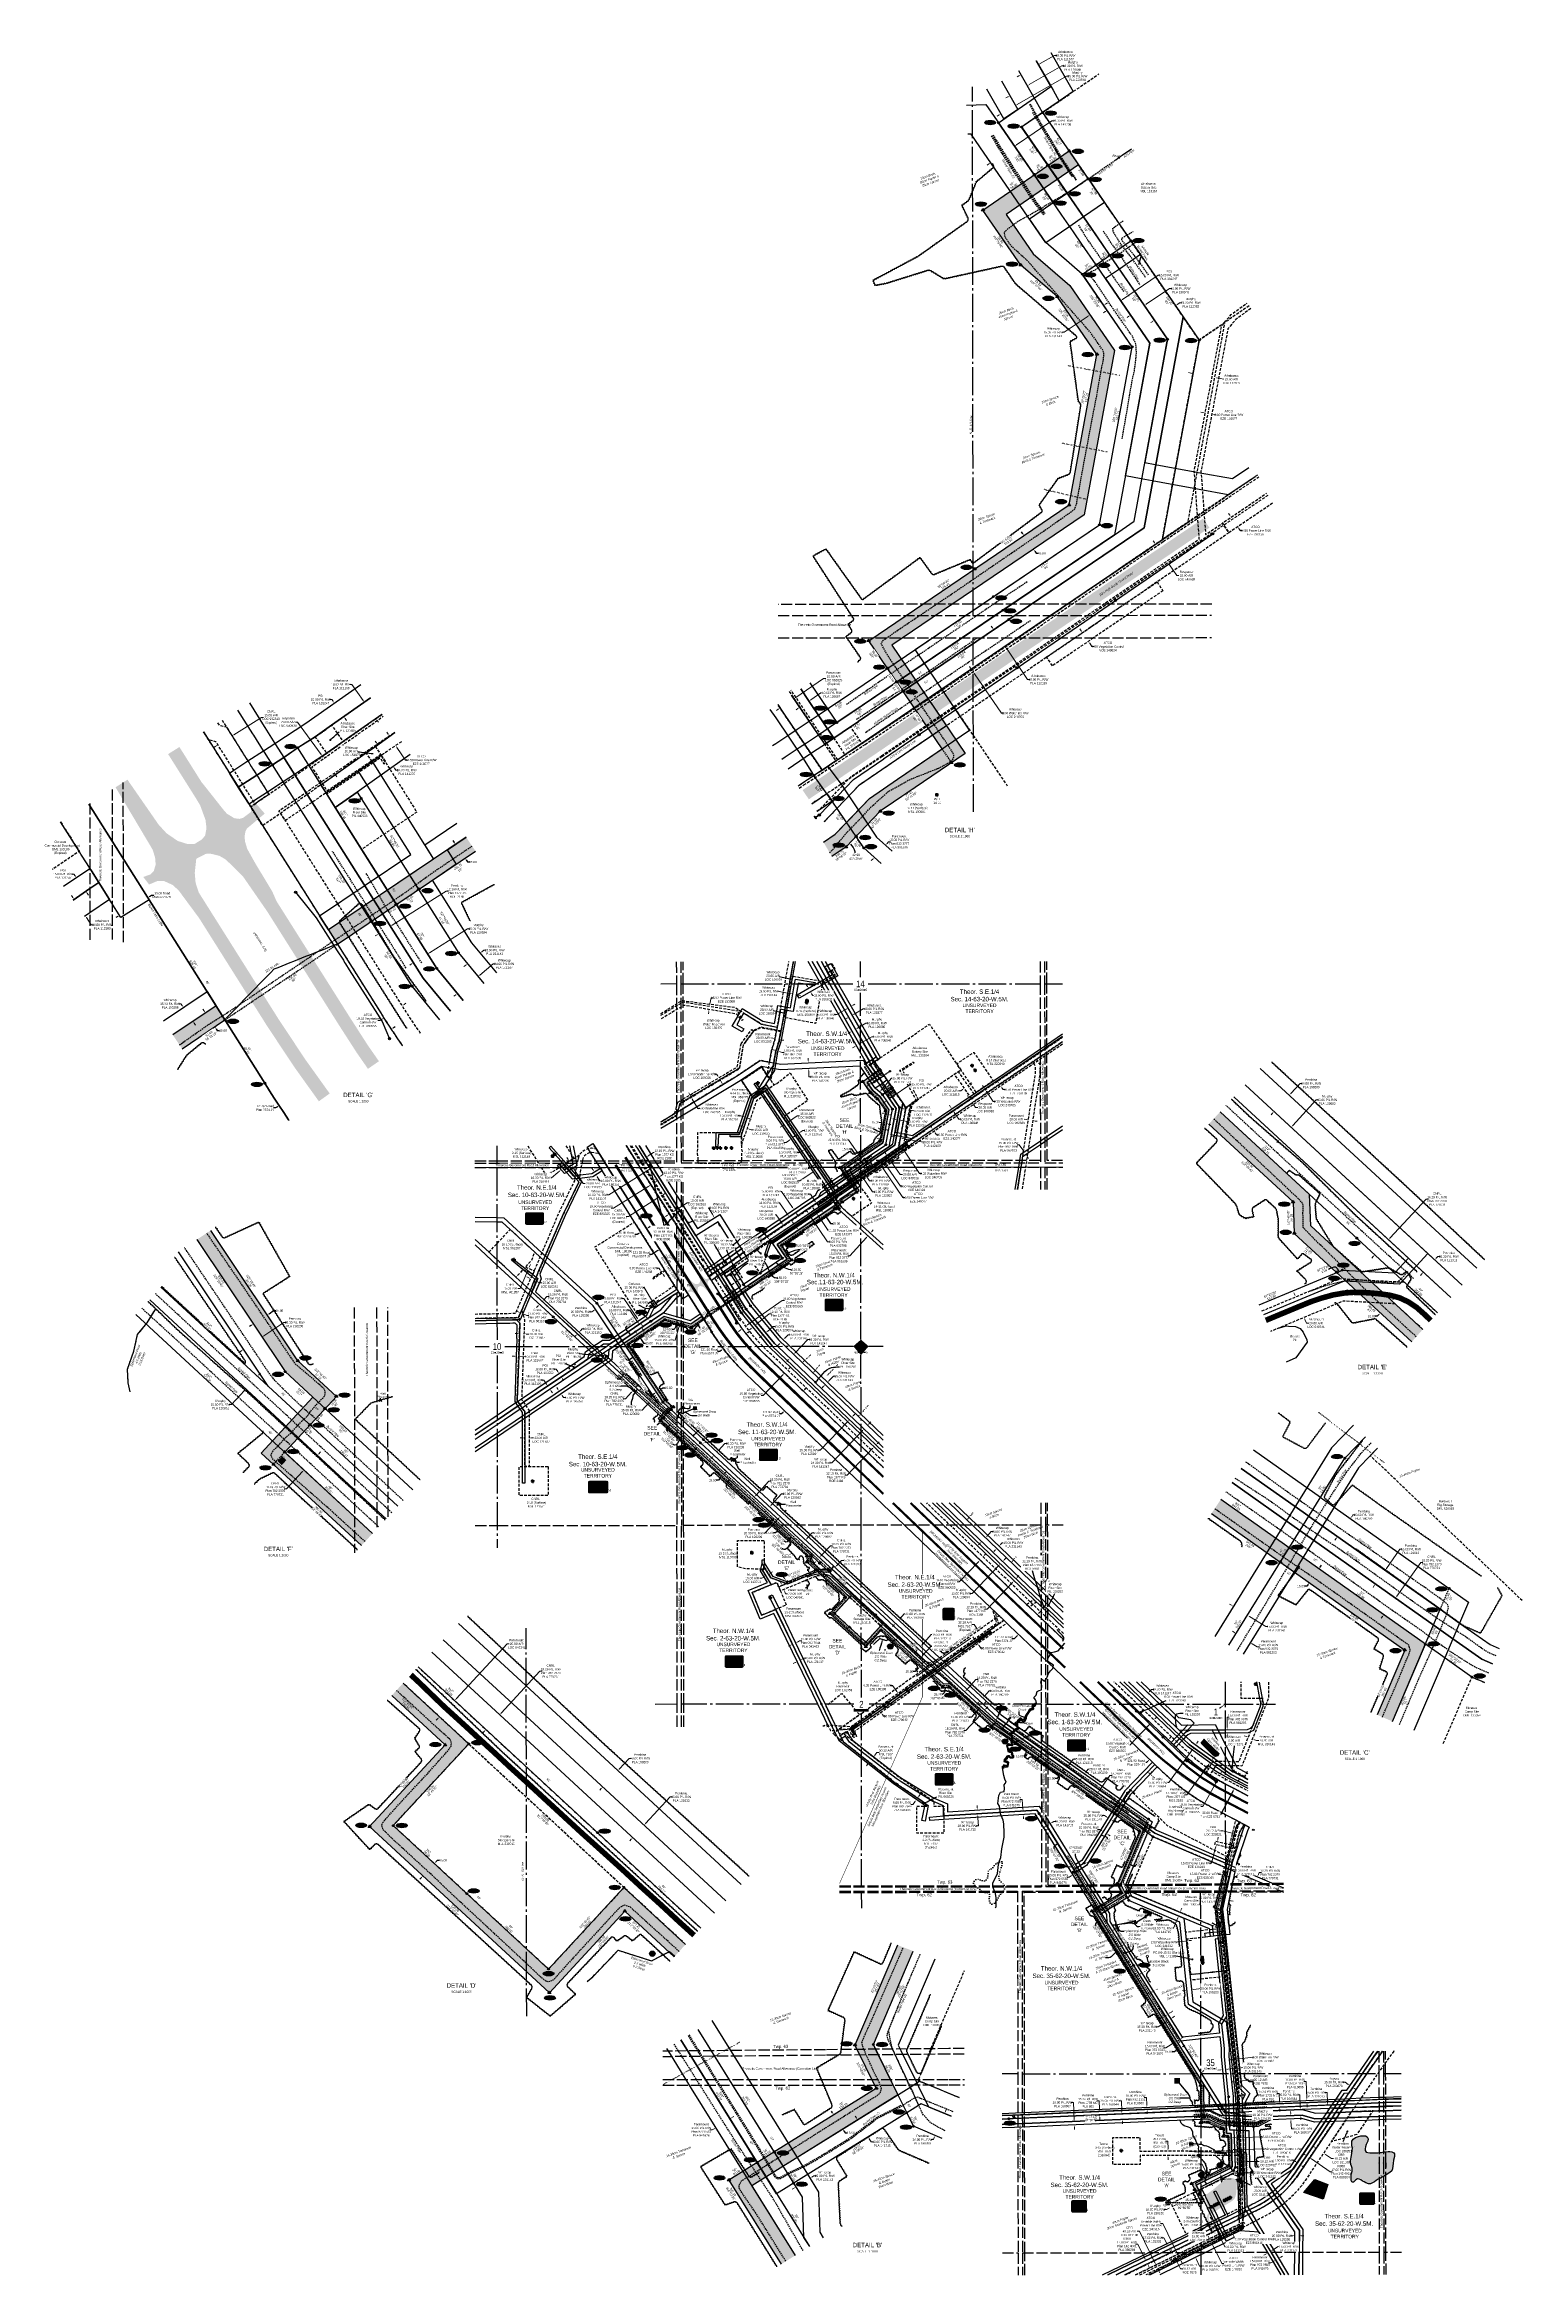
# Model space of a CAD drawing. Extents: x 502021 to 516972, y 6026865 to 6037901.
# Drawn here: x 502021 to 508658, y 6027860 to 6037901 of the extents above; entities that cross this region are included whole.
import ezdxf
from ezdxf.enums import TextEntityAlignment as Align

# ---------------------------------------------------------------- set-up
doc = ezdxf.new("R2010")
doc.units = 0
doc.header["$LTSCALE"] = 5
doc.header["$PDSIZE"] = 0.5
for name, pattern in [('0', [1, 1, 0]), ('CENTERLINEX3', [5, 2.5, -1, 0.5, -1]), ('DASHDOT2', [12.7, 6.35, -3.175, 0, -3.175]), ('foc-ACCESSROAD', [3.75, 2.5, -1.25]), ('foc-FLOWLINE', [3.75, 2.5, -1.25]), ('foc-QUARTERLINE', [33, 25, -3, 2, -3]), ('foc-TIELINE', [1.875, 1.25, -0.625]), ('foc-TOPO', [1, 0.2, -0.8]), ('foc-TOPO-ephemeral', [6.25, 3.125, -0.625, 0.625, -0.625, 0.625, -0.625]), ('foc-TRAV', [1.875, 1.25, -0.625]), ('foc-UNSURVEYED', [12.5, 10, -2.5]), ('foc-WHEELTRACKS', [2, 0.4, -1.6]), ('POWERLINE5', [7.8, 2.4, -0.6, 0.6, -0.6, 0.6, -0.6, 2.4]), ('UG_PIPE', [1.875, 1.25, -0.625])]:
    doc.linetypes.add(name, pattern=pattern)
doc.layers.get('Defpoints').update_dxf_attribs({"color": 9})
for name, color, linetype in [('10', 1, 'Continuous'), ('35', 37, 'Continuous'), ('40', 2, 'Continuous'), ('9', 3, 'Continuous'), ('AS-OWNER', 7, 'Continuous'), ('AS-PIPE-UG', 44, 'UG_PIPE'), ('AS-PIPE-UG-T', 44, 'Continuous'), ('AS-POWER', 104, 'foc-POWER'), ('AS-POWER-EXISTING', 72, 'POWERLINE5'), ('AS-POWER-EXISTING-ANC', 72, 'Continuous'), ('AS-POWER-EXISTING-PP', 72, 'Continuous'), ('AS-ROADS', 254, 'Continuous'), ('AS-SYMBOL', 7, 'Continuous'), ('AS-TELEPHONE', 224, 'foc-TEL'), ('AS-UNDERLAY-H', 141, 'Continuous'), ('AS-WILDLIFE', 131, 'DASHDOT2'), ('BF_Hydro_Polygon', 7, 'Continuous'), ('C-AR', 13, 'foc-ACCESSROAD'), ('C-RW', 13, 'Continuous'), ('C-SYMBOL', 7, 'Continuous'), ('C-WS', 13, 'foc-ACCESSROAD'), ('C-WS-S', 8, 'Continuous'), ('D-TXT', 6, 'Continuous'), ('DETAIL-T', 7, 'Continuous'), ('DML', 35, 'Continuous'), ('F-AR', 190, 'foc-ACCESSROAD'), ('F-EZE', 190, 'foc-FLOWLINE'), ('F-RW', 190, 'Continuous'), ('F-VCE', 190, 'foc-FLOWLINE'), ('F-WS', 190, 'foc-ACCESSROAD'), ('F-WS-S', 8, 'Continuous'), ('L-BD', 7, 'Continuous'), ('L-BD1', 253, 'Continuous'), ('L-MON', 1, 'Continuous'), ('L-QSEC', 8, 'foc-QUARTERLINE'), ('L-ROAD-T', 7, 'Continuous'), ('L-SECLBL', 7, 'Continuous'), ('L-SECQ', 8, 'foc-QUARTERLINE'), ('L-TIE', 7, 'foc-TIELINE'), ('L-TITLEDB', 4, 'Continuous'), ('L-TITLEDB-T', 4, 'Continuous'), ('L-UNS-T', 3, 'Continuous'), ('L-USEC', 7, 'foc-UNSURVEYED'), ('P-CROSSINGS', 250, 'Continuous'), ('P-ELEVATION', 7, 'Continuous'), ('P-PROPOSED', 10, 'Continuous'), ('P-PROPOSED-H', 21, 'Continuous'), ('P-STATION', 7, 'Continuous'), ('P-TRAV', 4, 'foc-TRAV'), ('P-TXT', 4, 'Continuous'), ('T-BUSH', 110, '0'), ('T-BUSH-T', 110, 'Continuous'), ('T-CREEK', 160, 'Continuous'), ('T-DRAW', 143, 'foc-TOPO-ephemeral'), ('T-SLOPE', 48, 'Continuous'), ('T-VEGETATION CHANGE', 104, 'foc-TOPO'), ('T-WATER', 160, 'Continuous'), ('T-WATER-H', 133, 'Continuous'), ('T-WATER-P3', 160, 'foc-WHEELTRACKS'), ('T-WATER-T', 170, 'Continuous')]:
    doc.layers.add(name, color=color, linetype=linetype)
for name, color, linetype, lineweight in [('AS-GENERAL', 48, 'Continuous', 18), ('C-AR-T', 13, 'Continuous', 9), ('C-RW-T', 13, 'Continuous', 9), ('C-WS-T', 13, 'Continuous', 9), ('F-AR-T', 190, 'Continuous', 9), ('F-EZE-T', 190, 'Continuous', 9), ('F-RW-T', 190, 'Continuous', 9), ('F-WS-T', 190, 'Continuous', 9), ('T-TEXT', 48, 'Continuous', 18)]:
    doc.layers.add(name, color=color, linetype=linetype, lineweight=lineweight)
for name, color, linetype, true_color in [('AS-PIPE-AG', 7, 'Continuous', 0x7d00fa), ('AS-TRAPPER-T', 7, 'Continuous', 0xc26100), ('P-POWER BUFFER-T', 7, 'Continuous', 0x007000)]:
    doc.layers.add(name, color=color, linetype=linetype, true_color=true_color)
doc.layers.add('AS-TRAPPER BOUNDARY', color=7, linetype='CENTERLINEX3', true_color=0xb85c00, transparency=0.6)
doc.styles.add('175L', font='ARIALN.TTF', dxfattribs={"height": 20})
doc.styles.add('240', font='ARIALN.TTF', dxfattribs={"height": 30})
doc.styles.add('80', font='ARIALN.TTF', dxfattribs={"height": 10})
doc.styles.add('80CG', font='ARIALN.TTF', dxfattribs={"height": 10})
doc.styles.add('80L', font='ARIALN.TTF', dxfattribs={"height": 10})
doc.styles.add('80LS', font='ARIALNI.TTF', dxfattribs={"height": 10})
doc.styles.add('Crossing', font='ARIALN.TTF', dxfattribs={"height": 10})
doc.styles.add('foc-LtypeFont', font='ARIALN.TTF', dxfattribs={"height": 7.35})
doc.styles.add('MtXpl_Arial_Narrow', font='ARIALNI.TTF')
doc.styles.add('SIMPLEX', font='ARIALN.TTF')
doc.linetypes.add('foc-POWER', pattern='A,6,-1,["P",foc-LtypeFont,S=0.2,R=0,X=-0.625,Y=-0.75],-1.24,4', length=12.24)
doc.linetypes.add('foc-TEL', pattern='A,2,-1,["T",foc-LtypeFont,S=0.2,R=0,X=-0.425,Y=-0.75],-1.24,8', length=12.24)
doc.linetypes.add('foc-TOPO-flowdirection-NOLINE', pattern='A,0,[">",foc-LtypeFont,S=0.3,R=0,X=0,Y=-0.945],-20,[">",foc-LtypeFont,S=0.3,R=0,X=0,Y=-0.945],0', length=20)
doc.dimstyles.new('Compass 5 000', dxfattribs={"dimscale": 5, "dimtxt": 9, "dimasz": 2, "dimexe": 0.2, "dimexo": 0.0625, "dimgap": 0.5, "dimtad": 0, "dimtih": 1, "dimtoh": 1, "dimzin": 0, "dimdsep": 46, "dimtxsty": '80CG', "dimcen": 0.1, "dimse1": 1, "dimse2": 1, "dimclrd": 256, "dimclrt": 256, "dimaunit": 1, "dimadec": 4, "dimazin": 0, "dimtfac": 0.06, "dimtofl": 0, "dimtmove": 0, "dimatfit": 1, "dimfxl": 0.2, "dimtolj": 1, "dimtzin": 0, "dimlwd": -1, "dimarcsym": 0})

# ---------------------------------------------------------------- blocks, each defined once
blk = doc.blocks.new('*U464')
h = blk.add_hatch(color=255)
h.dxf.hatch_style = 1
edge = h.paths.add_edge_path()
edge.add_arc((-1.4, 3.5), 0.2, 21.513, 201.513, ccw=False)
edge.add_line((-1.2, 3.5), (0.1, 0.3))
edge.add_line((0.1, 0.3), (-0.3, 0.1))
edge.add_line((-0.3, 0.1), (-1.6, 3.4))
h = blk.add_hatch(color=255)
h.dxf.hatch_style = 1
edge = h.paths.add_edge_path()
edge.add_arc((-1, -0.4), 0.2, 111.513, 291.513, ccw=False)
edge.add_line((-1.1, -0.2), (0.1, 0.3))
edge.add_line((0.1, 0.3), (1, 0.6))
edge.add_arc((1, 0.4), 0.2, -68.487, 111.513, ccw=False)
edge.add_line((1.1, 0.2), (-1, -0.6))
at = {"color": 255, "flags": 128}
blk.add_lwpolyline([(-1.6, 3.4, -1), (-1.2, 3.5), (0.1, 0.3), (-0.3, 0.1)], format="xyb", close=True, dxfattribs=at)
at = {"color": 72, "const_width": 0.1, "flags": 128}
for points in [[(-1.4, 3.5), (0, 0)], [(-1, -0.4), (1, 0.4)]]:
    blk.add_lwpolyline(points, dxfattribs=at)
at = {"color": 255}
blk.add_lwpolyline([(-1, -0.6, -1), (-1.1, -0.2), (0.1, 0.3), (1, 0.6, -1), (1.1, 0.2)], format="xyb", close=True, dxfattribs=at)
blk = doc.blocks.new('*U465')
h = blk.add_hatch(color=255)
h.dxf.hatch_style = 1
edge = h.paths.add_edge_path()
edge.add_arc((-0.7, 0.9), 0.2, 36.5798, 216.5798, ccw=False)
edge.add_line((-0.5, 1), (0.3, 0))
edge.add_line((0.3, 0), (0.8, -0.8))
edge.add_arc((0.7, -0.9), 0.2, -143.4202, 36.5798, ccw=False)
edge.add_line((0.5, -1), (-0.8, 0.8))
h = blk.add_hatch(color=255)
h.dxf.hatch_style = 1
edge = h.paths.add_edge_path()
edge.add_arc((1.4, 1), 0.2, -53.4202, 126.5798, ccw=False)
edge.add_line((1.5, 0.9), (0.3, 0))
edge.add_line((0.3, 0), (0, 0.3))
edge.add_line((0, 0.3), (1.3, 1.2))
at = {"color": 255}
blk.add_lwpolyline([(-0.8, 0.8, -1), (-0.5, 1), (0.3, 0), (0.8, -0.8, -1), (0.5, -1)], format="xyb", close=True, dxfattribs=at)
at = {"color": 72, "const_width": 0.1, "flags": 128}
for points in [[(-0.7, 0.9), (0.7, -0.9)], [(1.4, 1), (0, 0)]]:
    blk.add_lwpolyline(points, dxfattribs=at)
at = {"color": 255, "flags": 128}
blk.add_lwpolyline([(1.3, 1.2, -1), (1.5, 0.9), (0.3, 0), (0, 0.3)], format="xyb", close=True, dxfattribs=at)
blk = doc.blocks.new('*U466')
h = blk.add_hatch(color=255)
h.dxf.hatch_style = 1
edge = h.paths.add_edge_path()
edge.add_arc((-1.6, 0.2), 0.2, 82.5714, 262.5714, ccw=False)
edge.add_line((-1.6, 0.4), (-0.2, 0.2))
edge.add_line((-0.2, 0.2), (-0.2, -0.2))
edge.add_line((-0.2, -0.2), (-1.6, 0))
h = blk.add_hatch(color=255)
h.dxf.hatch_style = 1
edge = h.paths.add_edge_path()
edge.add_arc((-0.1, -1.1), 0.2, 172.5714, 352.5714, ccw=False)
edge.add_line((-0.3, -1.1), (-0.2, 0.2))
edge.add_line((-0.2, 0.2), (-0.1, 1.1))
edge.add_arc((0.1, 1.1), 0.2, -7.4286, 172.5714, ccw=False)
edge.add_line((0.3, 1.1), (0.1, -1.1))
at = {"color": 255, "flags": 128}
blk.add_lwpolyline([(-1.6, 0, -1), (-1.6, 0.4), (-0.2, 0.2), (-0.2, -0.2)], format="xyb", close=True, dxfattribs=at)
at = {"color": 72, "const_width": 0.1, "flags": 128}
for points in [[(-1.6, 0.2), (0, 0)], [(-0.1, -1.1), (0.1, 1.1)]]:
    blk.add_lwpolyline(points, dxfattribs=at)
at = {"color": 255}
blk.add_lwpolyline([(0.1, -1.1, -1), (-0.3, -1.1), (-0.2, 0.2), (-0.1, 1.1, -1), (0.3, 1.1)], format="xyb", close=True, dxfattribs=at)
blk = doc.blocks.new('*U467')
h = blk.add_hatch(color=255)
h.dxf.hatch_style = 1
edge = h.paths.add_edge_path()
edge.add_arc((-1.1, 2.9), 0.2, 21.2586, 201.2586, ccw=False)
edge.add_line((-1, 3), (0.1, 0.3))
edge.add_line((0.1, 0.3), (-0.3, 0.1))
edge.add_line((-0.3, 0.1), (-1.3, 2.9))
h = blk.add_hatch(color=255)
h.dxf.hatch_style = 1
edge = h.paths.add_edge_path()
edge.add_arc((-1, -0.4), 0.2, 111.2586, 291.2586, ccw=False)
edge.add_line((-1.1, -0.2), (0.1, 0.3))
edge.add_line((0.1, 0.3), (1, 0.6))
edge.add_arc((1, 0.4), 0.2, -68.7414, 111.2586, ccw=False)
edge.add_line((1.1, 0.2), (-1, -0.6))
at = {"color": 255, "flags": 128}
blk.add_lwpolyline([(-1.3, 2.9, -1), (-1, 3), (0.1, 0.3), (-0.3, 0.1)], format="xyb", close=True, dxfattribs=at)
at = {"color": 72, "const_width": 0.1, "flags": 128}
for points in [[(-1.1, 2.9), (0, 0)], [(-1, -0.4), (1, 0.4)]]:
    blk.add_lwpolyline(points, dxfattribs=at)
at = {"color": 255}
blk.add_lwpolyline([(-1, -0.6, -1), (-1.1, -0.2), (0.1, 0.3), (1, 0.6, -1), (1.1, 0.2)], format="xyb", close=True, dxfattribs=at)
blk = doc.blocks.new('fdia')
at = {"color": 255, "const_width": 1}
blk.add_lwpolyline([(-0.5, 0, 1), (0.5, 0, 1)], format="xyb", close=True, dxfattribs=at)
blk = doc.blocks.new('Fdiaa')
blk.add_blockref('fdia', (0, 0))
blk = doc.blocks.new('fdib')
at = {"color": 1, "const_width": 1.6}
blk.add_lwpolyline([(-0.4, 0, 1), (0.4, 0, 1)], format="xyb", close=True, dxfattribs=at)
at = {"color": 1}
blk.add_circle((0, 0), 0.8, dxfattribs=at)
blk = doc.blocks.new('Fdibb')
blk.add_blockref('fdib', (0, 0))
blk = doc.blocks.new('fdicc')
for name in ['Fdibb', 'Fdiaa']:
    blk.add_blockref(name, (0, 0))
blk = doc.blocks.new('FDI')
blk.add_blockref('fdicc', (0, 0))
blk = doc.blocks.new('L-SECLBL')
at = {"layer": '9', "color": 7}
for p, q in [((-5, -28), (-12, -28)), ((21, -28), (13, -28))]:
    blk.add_line(p, q, dxfattribs=at)
at = {"layer": '10', "color": 2, "style": 'SIMPLEX'}
blk.add_attdef('SEC', text='', height=30, dxfattribs=at).set_placement((0, 0), align=Align.MIDDLE)
at = {"layer": '10', "color": 5, "style": '80L'}
blk.add_attdef('TWP', text='', height=9.5, dxfattribs=at).set_placement((-14, -27), align=Align.MIDDLE_RIGHT)
blk.add_attdef('RGE', text='', height=9.5, dxfattribs=at).set_placement((4, -27), align=Align.MIDDLE_CENTER)
blk.add_attdef('MER', text='', height=9.5, dxfattribs=at).set_placement((23, -27), align=Align.MIDDLE_LEFT)
blk = doc.blocks.new('*U445')
h = blk.add_hatch(color=255)
h.dxf.hatch_style = 1
edge = h.paths.add_edge_path()
edge.add_arc((-1.8, -0.8), 0.2, 114.6443, 294.6443, ccw=False)
edge.add_line((-1.9, -0.7), (-0.3, 0.1))
edge.add_line((-0.3, 0.1), (-0.1, -0.3))
edge.add_line((-0.1, -0.3), (-1.7, -1))
h = blk.add_hatch(color=255)
h.dxf.hatch_style = 1
edge = h.paths.add_edge_path()
edge.add_arc((0.5, -1), 0.2, -155.3557, 24.6443, ccw=False)
edge.add_line((0.3, -1.1), (-0.3, 0.1))
edge.add_line((-0.3, 0.1), (-0.6, 0.9))
edge.add_arc((-0.5, 1), 0.2, 24.6443, 204.6443, ccw=False)
edge.add_line((-0.3, 1.1), (0.6, -0.9))
at = {"color": 255, "flags": 128}
blk.add_lwpolyline([(-1.7, -1, -1), (-1.9, -0.7), (-0.3, 0.1), (-0.1, -0.3)], format="xyb", close=True, dxfattribs=at)
at = {"color": 72, "const_width": 0.1, "flags": 128}
for points in [[(-1.8, -0.8), (0, 0)], [(0.5, -1), (-0.5, 1)]]:
    blk.add_lwpolyline(points, dxfattribs=at)
at = {"color": 255}
blk.add_lwpolyline([(0.6, -0.9, -1), (0.3, -1.1), (-0.3, 0.1), (-0.6, 0.9, -1), (-0.3, 1.1)], format="xyb", close=True, dxfattribs=at)
blk = doc.blocks.new('*U446')
h = blk.add_hatch(color=255)
h.dxf.hatch_style = 1
edge = h.paths.add_edge_path()
edge.add_arc((-1, -0.4), 0.2, 110.4191, 290.4191, ccw=False)
edge.add_line((-1.1, -0.2), (0.1, 0.3))
edge.add_line((0.1, 0.3), (1, 0.6))
edge.add_arc((1, 0.4), 0.2, -69.5809, 110.4191, ccw=False)
edge.add_line((1.1, 0.2), (-1, -0.6))
h = blk.add_hatch(color=255)
h.dxf.hatch_style = 1
edge = h.paths.add_edge_path()
edge.add_arc((-0.8, 2.3), 0.2, 20.4191, 200.4191, ccw=False)
edge.add_line((-0.7, 2.3), (0.1, 0.3))
edge.add_line((0.1, 0.3), (-0.3, 0.1))
edge.add_line((-0.3, 0.1), (-1, 2.2))
at = {"color": 255}
blk.add_lwpolyline([(-1, -0.6, -1), (-1.1, -0.2), (0.1, 0.3), (1, 0.6, -1), (1.1, 0.2)], format="xyb", close=True, dxfattribs=at)
at = {"color": 72, "const_width": 0.1, "flags": 128}
for points in [[(-1, -0.4), (1, 0.4)], [(-0.8, 2.3), (0, 0)]]:
    blk.add_lwpolyline(points, dxfattribs=at)
at = {"color": 255, "flags": 128}
blk.add_lwpolyline([(-1, 2.2, -1), (-0.7, 2.3), (0.1, 0.3), (-0.3, 0.1)], format="xyb", close=True, dxfattribs=at)
blk = doc.blocks.new('*U447')
h = blk.add_hatch(color=255)
h.dxf.hatch_style = 1
edge = h.paths.add_edge_path()
edge.add_arc((-1, -0.3), 0.2, 108.0972, 288.0972, ccw=False)
edge.add_line((-1.1, -0.2), (0.1, 0.3))
edge.add_line((0.1, 0.3), (1, 0.5))
edge.add_arc((1, 0.3), 0.2, -71.9028, 108.0972, ccw=False)
edge.add_line((1.1, 0.2), (-1, -0.5))
h = blk.add_hatch(color=255)
h.dxf.hatch_style = 1
edge = h.paths.add_edge_path()
edge.add_arc((-0.8, 2.6), 0.2, 18.0972, 198.0972, ccw=False)
edge.add_line((-0.7, 2.7), (0.1, 0.3))
edge.add_line((0.1, 0.3), (-0.3, 0.1))
edge.add_line((-0.3, 0.1), (-1, 2.5))
at = {"color": 255}
blk.add_lwpolyline([(-1, -0.5, -1), (-1.1, -0.2), (0.1, 0.3), (1, 0.5, -1), (1.1, 0.2)], format="xyb", close=True, dxfattribs=at)
at = {"color": 72, "const_width": 0.1, "flags": 128}
for points in [[(-1, -0.3), (1, 0.3)], [(-0.8, 2.6), (0, 0)]]:
    blk.add_lwpolyline(points, dxfattribs=at)
at = {"color": 255, "flags": 128}
blk.add_lwpolyline([(-1, 2.5, -1), (-0.7, 2.7), (0.1, 0.3), (-0.3, 0.1)], format="xyb", close=True, dxfattribs=at)
blk = doc.blocks.new('POWERPOLE')
h = blk.add_hatch(color=255)
edge = h.paths.add_edge_path()
edge.add_arc((0, 0), 0.96, 0, 360)
at = {"linetype": 'Continuous'}
for p, q in [((0.7, -0.7), (-0.7, 0.7)), ((-0.7, -0.7), (0.7, 0.7))]:
    blk.add_line(p, q, dxfattribs=at)
blk.add_circle((0, 0), 0.96, dxfattribs=at)
blk = doc.blocks.new('A$Cbdd671e7')
at = {"layer": 'T-DRAW', "flags": 128}
blk.add_lwpolyline([(504657.5, 6031784.7), (504655.9, 6031792.9), (504655.2, 6031805), (504660.8, 6031821.3), (504664.3, 6031836.3), (504672.8, 6031846.7), (504680.7, 6031859.4)], dxfattribs=at)
blk = doc.blocks.new('*U469')
at = {"layer": '35', "color": 3}
blk.add_circle((0, 0), 10, dxfattribs=at)
at = {"layer": '35', "color": 3, "style": '80'}
blk.add_attdef('RP_001', (-25, -18), '', height=10, dxfattribs=at)
blk = doc.blocks.new('*D481')
at = {"layer": 'C-AR-T', "transparency": 16777216}
for p, q in [((504372, 6032892), (504366, 6032901)), ((504393, 6032858), (504439, 6032785)), ((504439, 6032785), (504449, 6032785))]:
    blk.add_line(p, q, dxfattribs=at)
for points in [[(504373, 6032893), (504370, 6032891), (504377, 6032884)], [(504394, 6032859), (504392, 6032857), (504388, 6032867)]]:
    blk.add_solid(points, dxfattribs=at)
at = {"layer": 'Defpoints', "color": 0, "transparency": 16777216}
for p in [(504386, 6032889), (504388, 6032867), (504397, 6032872)]:
    blk.add_point(p, dxfattribs=at)
at = {"layer": 'C-AR-T', "transparency": 16777216, "insert": (504484, 6032785), "char_height": 10, "attachment_point": 5, "style": '80CG'}
blk.add_mtext('\\A1;Whitecap\\P20.00 A/R\\PLOC 111955', dxfattribs=at)
blk = doc.blocks.new('*D483')
at = {"layer": 'C-AR-T', "transparency": 16777216}
for p, q in [((507379, 6028338), (507369, 6028338)), ((507401, 6028339), (507460, 6028339))]:
    blk.add_line(p, q, dxfattribs=at)
for points in [[(507379, 6028340), (507379, 6028337), (507389, 6028339)], [(507401, 6028340), (507401, 6028337), (507391, 6028339)]]:
    blk.add_solid(points, dxfattribs=at)
at = {"layer": 'Defpoints', "color": 0, "transparency": 16777216}
for p in [(507389, 6028345), (507391, 6028345), (507391, 6028339)]:
    blk.add_point(p, dxfattribs=at)
at = {"layer": 'C-AR-T', "transparency": 16777216, "insert": (507512, 6028339), "char_height": 10, "attachment_point": 5, "style": '80CG', "bg_fill": 3, "box_fill_scale": 1.1, "bg_fill_color": 256, "bg_fill_true_color": 13158600, "bg_fill_transparency": 0}
blk.add_mtext('\\A1;Whitecap\\P2.00 Waterline R/W\\PLOC 241332', dxfattribs=at)
blk = doc.blocks.new('*D484')
at = {"layer": 'C-AR-T', "transparency": 16777216}
for p, q in [((507352, 6028847), (507342, 6028846)), ((507373, 6028849), (507452, 6028858))]:
    blk.add_line(p, q, dxfattribs=at)
for points in [[(507351, 6028849), (507352, 6028845), (507362, 6028848)], [(507373, 6028851), (507374, 6028848), (507363, 6028848)]]:
    blk.add_solid(points, dxfattribs=at)
at = {"layer": 'Defpoints', "color": 0, "transparency": 16777216}
for p in [(507358, 6028883), (507360, 6028883), (507363, 6028848)]:
    blk.add_point(p, dxfattribs=at)
at = {"layer": 'C-AR-T', "transparency": 16777216, "insert": (507504, 6028858), "char_height": 10, "attachment_point": 5, "style": '80CG'}
blk.add_mtext('\\A1;Whitecap\\P2.00 Waterline R/W\\PLOC 241332', dxfattribs=at)
blk = doc.blocks.new('*D485')
at = {"layer": 'C-AR-T', "transparency": 16777216}
for p, q in [((507140, 6029379), (507101, 6029375)), ((507162, 6029382), (507172, 6029383))]:
    blk.add_line(p, q, dxfattribs=at)
for points in [[(507140, 6029381), (507140, 6029378), (507150, 6029380)], [(507162, 6029383), (507162, 6029380), (507152, 6029381)]]:
    blk.add_solid(points, dxfattribs=at)
at = {"layer": 'Defpoints', "color": 0, "transparency": 16777216}
for p in [(507150, 6029380), (507154, 6029349), (507156, 6029349)]:
    blk.add_point(p, dxfattribs=at)
at = {"layer": 'C-AR-T', "transparency": 16777216, "insert": (507049, 6029375), "char_height": 10, "attachment_point": 5, "style": '80CG'}
blk.add_mtext('\\A1;Whitecap\\P2.00 Waterline R/W\\PLOC 241332', dxfattribs=at)
blk = doc.blocks.new('*D487')
at = {"layer": 'C-RW-T', "transparency": 16777216}
for p, q in [((506513, 6029893), (506505, 6029888)), ((506546, 6029913), (506554, 6029918)), ((506554, 6029918), (506564, 6029918))]:
    blk.add_line(p, q, dxfattribs=at)
for points in [[(506512, 6029894), (506514, 6029891), (506522, 6029898)], [(506545, 6029914), (506546, 6029911), (506537, 6029908)]]:
    blk.add_solid(points, dxfattribs=at)
at = {"layer": 'Defpoints', "color": 0, "transparency": 16777216}
for p in [(506537, 6029908), (506561, 6029835), (506576, 6029845)]:
    blk.add_point(p, dxfattribs=at)
at = {"layer": 'C-RW-T', "transparency": 16777216, "insert": (506603, 6029918), "char_height": 10, "attachment_point": 5, "style": '80CG'}
blk.add_mtext('\\A1;Whitecap\\P18.00 P/L R/W\\PPLA 141715', dxfattribs=at)
blk = doc.blocks.new('*D488')
at = {"layer": 'C-RW-T', "transparency": 16777216}
for p, q in [((506223, 6031168), (506216, 6031161)), ((506254, 6031200), (506273, 6031220)), ((506273, 6031220), (506283, 6031220))]:
    blk.add_line(p, q, dxfattribs=at)
for points in [[(506222, 6031169), (506225, 6031167), (506230, 6031175)], [(506253, 6031201), (506255, 6031199), (506247, 6031193)]]:
    blk.add_solid(points, dxfattribs=at)
at = {"layer": 'Defpoints', "color": 0, "transparency": 16777216}
for p in [(506235, 6031171), (506247, 6031193), (506252, 6031188)]:
    blk.add_point(p, dxfattribs=at)
at = {"layer": 'C-RW-T', "transparency": 16777216, "insert": (506322, 6031220), "char_height": 10, "attachment_point": 5, "style": '80CG'}
blk.add_mtext('\\A1;Whitecap\\P24.00 P/L R/W\\PPLA 141247', dxfattribs=at)
blk = doc.blocks.new('*D489')
at = {"layer": 'C-RW-T', "transparency": 16777216}
for p, q in [((505694, 6031674), (505556, 6031529)), ((505725, 6031706), (505732, 6031713)), ((505556, 6031529), (505546, 6031529))]:
    blk.add_line(p, q, dxfattribs=at)
for points in [[(505693, 6031675), (505695, 6031673), (505701, 6031681)], [(505723, 6031707), (505726, 6031704), (505718, 6031698)]]:
    blk.add_solid(points, dxfattribs=at)
at = {"layer": 'Defpoints', "color": 0, "transparency": 16777216}
for p in [(505578, 6031799), (505594, 6031816), (505701, 6031681)]:
    blk.add_point(p, dxfattribs=at)
at = {"layer": 'C-RW-T', "transparency": 16777216, "insert": (505507, 6031529), "char_height": 10, "attachment_point": 5, "style": '80CG'}
blk.add_mtext('\\A1;Whitecap\\P24.00 P/L R/W\\PPLA 141247', dxfattribs=at)
blk = doc.blocks.new('*D490')
at = {"layer": 'C-RW-T', "transparency": 16777216}
for p, q in [((506090, 6033128), (506085, 6033136)), ((506107, 6033103), (506127, 6033073)), ((506127, 6033073), (506137, 6033073))]:
    blk.add_line(p, q, dxfattribs=at)
for points in [[(506092, 6033129), (506089, 6033127), (506096, 6033120)], [(506109, 6033104), (506106, 6033102), (506102, 6033111)]]:
    blk.add_solid(points, dxfattribs=at)
at = {"layer": 'Defpoints', "color": 0, "transparency": 16777216}
for p in [(506102, 6033111), (506103, 6033124), (506109, 6033116)]:
    blk.add_point(p, dxfattribs=at)
at = {"layer": 'C-RW-T', "transparency": 16777216, "insert": (506177, 6033073), "char_height": 10, "attachment_point": 5, "style": '80CG'}
blk.add_mtext('\\A1;Whitecap\\P10.00 P/L R/W\\PPLA 130946', dxfattribs=at)
blk = doc.blocks.new('*D491')
at = {"layer": 'C-RW-T', "transparency": 16777216}
for p, q in [((505451, 6033337), (505450, 6033347)), ((505453, 6033291), (505454, 6033263)), ((505454, 6033263), (505464, 6033263))]:
    blk.add_line(p, q, dxfattribs=at)
for points in [[(505452, 6033337), (505449, 6033336), (505451, 6033327)], [(505454, 6033291), (505451, 6033290), (505452, 6033301)]]:
    blk.add_solid(points, dxfattribs=at)
at = {"layer": 'Defpoints', "color": 0, "transparency": 16777216}
for p in [(505452, 6033301), (505623, 6033334), (505624, 6033308)]:
    blk.add_point(p, dxfattribs=at)
at = {"layer": 'C-RW-T', "transparency": 16777216, "insert": (505504, 6033263), "char_height": 10, "attachment_point": 5, "style": '80CG'}
blk.add_mtext('\\A1;Whitecap\\P26.00 P/L R/W\\PPLA 141206', dxfattribs=at)
blk = doc.blocks.new('*D492')
at = {"layer": 'C-RW-T', "transparency": 16777216}
for p, q in [((505039, 6033276), (505029, 6033276)), ((505044, 6033268), (505039, 6033276)), ((505059, 6033242), (505064, 6033233))]:
    blk.add_line(p, q, dxfattribs=at)
for points in [[(505045, 6033269), (505043, 6033267), (505049, 6033259)], [(505061, 6033243), (505058, 6033241), (505054, 6033251)]]:
    blk.add_solid(points, dxfattribs=at)
at = {"layer": 'Defpoints', "color": 0, "transparency": 16777216}
for p in [(505049, 6033259), (505087, 6033282), (505092, 6033273)]:
    blk.add_point(p, dxfattribs=at)
at = {"layer": 'C-RW-T', "transparency": 16777216, "insert": (504974, 6033276), "char_height": 10, "attachment_point": 5, "style": '80CG'}
blk.add_mtext('\\A1;Whitecap\\P10.00 Waterline R/W\\PLOC 180026', dxfattribs=at)
blk = doc.blocks.new('*D493')
at = {"layer": 'C-RW-T', "transparency": 16777216}
for p, q in [((505579, 6033543), (505569, 6033543)), ((505621, 6033567), (505579, 6033543)), ((505652, 6033585), (505660, 6033590))]:
    blk.add_line(p, q, dxfattribs=at)
for points in [[(505620, 6033569), (505622, 6033566), (505630, 6033572)], [(505651, 6033586), (505652, 6033583), (505643, 6033580)]]:
    blk.add_solid(points, dxfattribs=at)
at = {"layer": 'Defpoints', "color": 0, "transparency": 16777216}
for p in [(505613, 6033601), (505626, 6033608), (505630, 6033572)]:
    blk.add_point(p, dxfattribs=at)
at = {"layer": 'C-RW-T', "transparency": 16777216, "insert": (505530, 6033543), "char_height": 10, "attachment_point": 5, "style": '80CG'}
blk.add_mtext('\\A1;Whitecap\\P15.00 P/L R/W\\PPLA 130946', dxfattribs=at)
blk = doc.blocks.new('*D494')
at = {"layer": 'C-RW-T', "transparency": 16777216}
for p, q in [((505447, 6033670), (505442, 6033679)), ((505466, 6033637), (505471, 6033629)), ((505471, 6033629), (505481, 6033629))]:
    blk.add_line(p, q, dxfattribs=at)
for points in [[(505449, 6033671), (505446, 6033669), (505452, 6033662)], [(505468, 6033638), (505465, 6033636), (505461, 6033646)]]:
    blk.add_solid(points, dxfattribs=at)
at = {"layer": 'C-RW-T', "transparency": 16777216, "insert": (505520, 6033629), "char_height": 10, "attachment_point": 5, "style": '80CG', "bg_fill": 3, "box_fill_scale": 1.1, "bg_fill_color": 256, "bg_fill_true_color": 13158600, "bg_fill_transparency": 0}
blk.add_mtext('\\A1;Whitecap\\P18.00 P/L R/W\\PPLA 150802', dxfattribs=at)
at = {"layer": 'Defpoints', "color": 0, "transparency": 16777216}
for p in [(505448, 6033659), (505457, 6033643), (505461, 6033646)]:
    blk.add_point(p, dxfattribs=at)
blk = doc.blocks.new('*D495')
at = {"layer": 'C-RW-T', "transparency": 16777216}
for p, q in [((505372, 6033637), (505312, 6033648)), ((505406, 6033631), (505416, 6033629))]:
    blk.add_line(p, q, dxfattribs=at)
for points in [[(505372, 6033639), (505371, 6033636), (505382, 6033636)], [(505407, 6033633), (505406, 6033630), (505396, 6033633)]]:
    blk.add_solid(points, dxfattribs=at)
at = {"layer": 'Defpoints', "color": 0, "transparency": 16777216}
for p in [(505378, 6033617), (505382, 6033636), (505393, 6033614)]:
    blk.add_point(p, dxfattribs=at)
at = {"layer": 'C-RW-T', "transparency": 16777216, "insert": (505273, 6033648), "char_height": 10, "attachment_point": 5, "style": '80CG'}
blk.add_mtext('\\A1;Whitecap\\P15.00 P/L R/W\\PPLA 190149', dxfattribs=at)
blk = doc.blocks.new('*D496')
at = {"layer": 'C-RW-T', "transparency": 16777216}
for p, q in [((507506, 6027974), (507497, 6027969)), ((507536, 6027992), (507561, 6028007)), ((507561, 6028007), (507571, 6028007))]:
    blk.add_line(p, q, dxfattribs=at)
for points in [[(507505, 6027975), (507507, 6027972), (507515, 6027979)], [(507535, 6027993), (507537, 6027990), (507527, 6027987)]]:
    blk.add_solid(points, dxfattribs=at)
at = {"layer": 'Defpoints', "color": 0, "transparency": 16777216}
for p in [(507504, 6027997), (507517, 6028004)]:
    blk.add_point(p, dxfattribs=at)
at = {"layer": 'C-RW-T', "transparency": 16777216, "insert": (507610, 6028007), "char_height": 10, "attachment_point": 5, "style": '80CG', "bg_fill": 3, "box_fill_scale": 1.1, "bg_fill_color": 256, "bg_fill_true_color": 13158600, "bg_fill_transparency": 0}
blk.add_mtext('\\A1;Whitecap\\P15.00 P/L R/W\\PPLA 231179', dxfattribs=at)
at = {"layer": 'Defpoints', "color": 0, "transparency": 16777216}
blk.add_point((507527, 6027987), dxfattribs=at)
blk = doc.blocks.new('*D497')
at = {"layer": 'C-RW-T', "transparency": 16777216}
for p, q in [((507177, 6027986), (507173, 6027995)), ((507195, 6027950), (507209, 6027920)), ((507209, 6027920), (507219, 6027920))]:
    blk.add_line(p, q, dxfattribs=at)
for points in [[(507179, 6027987), (507176, 6027985), (507181, 6027977)], [(507196, 6027951), (507193, 6027949), (507190, 6027959)]]:
    blk.add_solid(points, dxfattribs=at)
at = {"layer": 'Defpoints', "color": 0, "transparency": 16777216}
for p in [(507078, 6027926), (507190, 6027959), (507086, 6027908)]:
    blk.add_point(p, dxfattribs=at)
at = {"layer": 'C-RW-T', "transparency": 16777216, "insert": (507258, 6027920), "char_height": 10, "attachment_point": 5, "style": '80CG'}
blk.add_mtext('\\A1;Whitecap\\P20.00 P/L R/W\\PPLA 240720', dxfattribs=at)
blk = doc.blocks.new('*D498')
at = {"layer": 'C-RW-T', "transparency": 16777216}
for p, q in [((506781, 6029944), (506771, 6029944)), ((506790, 6029939), (506781, 6029944)), ((506819, 6029920), (506828, 6029915))]:
    blk.add_line(p, q, dxfattribs=at)
for points in [[(506791, 6029940), (506789, 6029937), (506798, 6029933)], [(506820, 6029922), (506819, 6029919), (506811, 6029926)]]:
    blk.add_solid(points, dxfattribs=at)
at = {"layer": 'Defpoints', "color": 0, "transparency": 16777216}
for p in [(506798, 6029933), (506768, 6029885), (506781, 6029877)]:
    blk.add_point(p, dxfattribs=at)
at = {"layer": 'C-RW-T', "transparency": 16777216, "insert": (506732, 6029944), "char_height": 10, "attachment_point": 5, "style": '80CG'}
blk.add_mtext('\\A1;Whitecap\\P15.00 P/L R/W\\PPLA 231143', dxfattribs=at)
blk = doc.blocks.new('*D499')
at = {"layer": 'C-RW-T', "transparency": 16777216}
for p, q in [((506291, 6031137), (506284, 6031130)), ((506315, 6031162), (506322, 6031170)), ((506322, 6031170), (506332, 6031170))]:
    blk.add_line(p, q, dxfattribs=at)
for points in [[(506290, 6031138), (506292, 6031136), (506298, 6031144)], [(506314, 6031163), (506316, 6031161), (506308, 6031155)]]:
    blk.add_solid(points, dxfattribs=at)
at = {"layer": 'C-RW-T', "transparency": 16777216, "insert": (506372, 6031170), "char_height": 10, "attachment_point": 5, "style": '80CG', "bg_fill": 3, "box_fill_scale": 1.1, "bg_fill_color": 256, "bg_fill_true_color": 13158600, "bg_fill_transparency": 0}
blk.add_mtext('\\A1;Whitecap\\P15.00 P/L R/W\\PPLA 231143', dxfattribs=at)
at = {"layer": 'Defpoints', "color": 0, "transparency": 16777216}
for p in [(506308, 6031155), (506323, 6031141), (506312, 6031130)]:
    blk.add_point(p, dxfattribs=at)
blk = doc.blocks.new('*D500')
at = {"layer": 'C-RW-T', "transparency": 16777216}
for p, q in [((505520, 6031873), (505514, 6031866)), ((505545, 6031899), (505564, 6031918)), ((505564, 6031918), (505574, 6031918))]:
    blk.add_line(p, q, dxfattribs=at)
for points in [[(505519, 6031874), (505522, 6031872), (505527, 6031881)], [(505543, 6031900), (505546, 6031897), (505538, 6031891)]]:
    blk.add_solid(points, dxfattribs=at)
at = {"layer": 'Defpoints', "color": 0, "transparency": 16777216}
for p in [(505538, 6031891), (505544, 6031865), (505554, 6031876)]:
    blk.add_point(p, dxfattribs=at)
at = {"layer": 'C-RW-T', "transparency": 16777216, "insert": (505613, 6031918), "char_height": 10, "attachment_point": 5, "style": '80CG'}
blk.add_mtext('\\A1;Whitecap\\P15.00 P/L R/W\\PPLA 231143', dxfattribs=at)
blk = doc.blocks.new('*D501')
at = {"layer": 'C-RW-T', "transparency": 16777216}
for p, q in [((504744, 6032852), (504555, 6032733)), ((504781, 6032875), (504789, 6032881)), ((504555, 6032733), (504545, 6032733))]:
    blk.add_line(p, q, dxfattribs=at)
for points in [[(504743, 6032853), (504745, 6032851), (504752, 6032857)], [(504780, 6032877), (504782, 6032874), (504772, 6032870)]]:
    blk.add_solid(points, dxfattribs=at)
at = {"layer": 'Defpoints', "color": 0, "transparency": 16777216}
for p in [(504734, 6032887), (504752, 6032857), (504754, 6032899)]:
    blk.add_point(p, dxfattribs=at)
at = {"layer": 'C-RW-T', "transparency": 16777216, "insert": (504505, 6032733), "char_height": 10, "attachment_point": 5, "style": '80CG'}
blk.add_mtext('\\A1;Whitecap\\P24.00 P/L R/W\\PPLA 141207', dxfattribs=at)
blk = doc.blocks.new('*D502')
at = {"layer": 'C-RW-T', "transparency": 16777216}
for p, q in [((504484, 6032845), (504479, 6032853)), ((504503, 6032815), (504515, 6032796)), ((504515, 6032796), (504525, 6032796))]:
    blk.add_line(p, q, dxfattribs=at)
for points in [[(504486, 6032845), (504483, 6032844), (504490, 6032836)], [(504505, 6032816), (504502, 6032814), (504498, 6032823)]]:
    blk.add_solid(points, dxfattribs=at)
at = {"layer": 'C-RW-T', "transparency": 16777216, "insert": (504564, 6032796), "char_height": 10, "attachment_point": 5, "style": '80CG', "bg_fill": 3, "box_fill_scale": 1.1, "bg_fill_color": 256, "bg_fill_true_color": 13158600, "bg_fill_transparency": 0}
blk.add_mtext('\\A1;Whitecap\\P15.00 P/L R/W\\PPLA 160146', dxfattribs=at)
at = {"layer": 'Defpoints', "color": 0, "transparency": 16777216}
for p in [(504505, 6032846), (504498, 6032823), (504513, 6032833)]:
    blk.add_point(p, dxfattribs=at)
blk = doc.blocks.new('*D503')
at = {"layer": 'C-RW-T', "transparency": 16777216}
for p, q in [((504333, 6032840), (504326, 6032833)), ((504356, 6032860), (504364, 6032866)), ((504288, 6032810), (504298, 6032810)), ((504298, 6032810), (504326, 6032833))]:
    blk.add_line(p, q, dxfattribs=at)
blk.add_solid([(504355, 6032861), (504357, 6032858), (504348, 6032853)], dxfattribs=at)
at = {"layer": 'Defpoints', "color": 0, "transparency": 16777216}
for p in [(504341, 6032846), (504343, 6032845), (504350, 6032851)]:
    blk.add_point(p, dxfattribs=at)
at = {"layer": 'C-RW-T', "transparency": 16777216, "insert": (504249, 6032810), "char_height": 10, "attachment_point": 5, "style": '80CG', "bg_fill": 3, "box_fill_scale": 1.1, "bg_fill_color": 256, "bg_fill_true_color": 13158600, "bg_fill_transparency": 0}
blk.add_mtext('\\A1;Whitecap\\P10.00 P/L R/W\\PPLA 210444', dxfattribs=at)
at = {"layer": 'C-RW-T', "transparency": 16777216}
blk.add_solid([(504332, 6032841), (504334, 6032839), (504341, 6032846)], dxfattribs=at)
blk = doc.blocks.new('*D504')
at = {"layer": 'C-RW-T', "transparency": 16777216}
for p, q in [((504326, 6031860), (504321, 6031868)), ((504346, 6031831), (504352, 6031822)), ((504352, 6031822), (504362, 6031822))]:
    blk.add_line(p, q, dxfattribs=at)
for points in [[(504328, 6031860), (504325, 6031859), (504332, 6031851)], [(504347, 6031831), (504345, 6031830), (504340, 6031839)]]:
    blk.add_solid(points, dxfattribs=at)
at = {"layer": 'Defpoints', "color": 0, "transparency": 16777216}
for p in [(504340, 6031839), (504377, 6031882), (504385, 6031869)]:
    blk.add_point(p, dxfattribs=at)
at = {"layer": 'C-RW-T', "transparency": 16777216, "insert": (504401, 6031822), "char_height": 10, "attachment_point": 5, "style": '80CG'}
blk.add_mtext('\\A1;Whitecap\\P15.00 P/L R/W\\PPLA 195258', dxfattribs=at)
blk = doc.blocks.new('*D505')
at = {"layer": 'C-RW-T', "transparency": 16777216}
for p, q in [((506210, 6029979), (506210, 6029989)), ((506213, 6029942), (506213, 6029932)), ((506215, 6029898), (506213, 6029932)), ((506205, 6029898), (506215, 6029898))]:
    blk.add_line(p, q, dxfattribs=at)
for points in [[(506212, 6029979), (506209, 6029979), (506211, 6029969)], [(506214, 6029942), (506211, 6029942), (506212, 6029952)]]:
    blk.add_solid(points, dxfattribs=at)
at = {"layer": 'Defpoints', "color": 0, "transparency": 16777216}
for p in [(506211, 6029969), (506213, 6029969), (506214, 6029952)]:
    blk.add_point(p, dxfattribs=at)
at = {"layer": 'C-RW-T', "transparency": 16777216, "insert": (506166, 6029898), "char_height": 10, "attachment_point": 5, "style": '80CG'}
blk.add_mtext('\\A1;Whitecap\\P18.00 P/L R/W\\PPLA 141715', dxfattribs=at)
blk = doc.blocks.new('*D506')
at = {"layer": 'C-RW-T', "transparency": 16777216}
for p, q in [((507125, 6029519), (507129, 6029528)), ((507092, 6029438), (507082, 6029438)), ((507111, 6029484), (507092, 6029438))]:
    blk.add_line(p, q, dxfattribs=at)
for points in [[(507109, 6029484), (507112, 6029483), (507115, 6029493)], [(507124, 6029520), (507127, 6029518), (507122, 6029510)]]:
    blk.add_solid(points, dxfattribs=at)
at = {"layer": 'Defpoints', "color": 0, "transparency": 16777216}
for p in [(507000, 6029541), (507006, 6029558)]:
    blk.add_point(p, dxfattribs=at)
at = {"layer": 'C-RW-T', "transparency": 16777216, "insert": (507043, 6029438), "char_height": 10, "attachment_point": 5, "style": '80CG', "bg_fill": 3, "box_fill_scale": 1.1, "bg_fill_color": 256, "bg_fill_true_color": 13158600, "bg_fill_transparency": 0}
blk.add_mtext('\\A1;Whitecap\\P18.00 P/L R/W\\PPLA 141715', dxfattribs=at)
at = {"layer": 'Defpoints', "color": 0, "transparency": 16777216}
blk.add_point((507115, 6029493), dxfattribs=at)
blk = doc.blocks.new('*D508')
at = {"layer": 'C-RW-T', "transparency": 16777216}
for p, q in [((505392, 6032024), (505449, 6032083)), ((505449, 6032083), (505459, 6032083)), ((505361, 6031992), (505354, 6031985))]:
    blk.add_line(p, q, dxfattribs=at)
for points in [[(505360, 6031993), (505363, 6031991), (505368, 6031999)], [(505391, 6032025), (505393, 6032023), (505385, 6032017)]]:
    blk.add_solid(points, dxfattribs=at)
at = {"layer": 'Defpoints', "color": 0, "transparency": 16777216}
for p in [(505309, 6032056), (505325, 6032074), (505385, 6032017)]:
    blk.add_point(p, dxfattribs=at)
at = {"layer": 'C-RW-T', "transparency": 16777216, "insert": (505498, 6032083), "char_height": 10, "attachment_point": 5, "style": '80CG'}
blk.add_mtext('\\A1;Whitecap\\P24.00 P/L R/W\\PPLA 141247', dxfattribs=at)
blk = doc.blocks.new('*D509')
at = {"layer": 'C-RW-T', "transparency": 16777216}
for p, q in [((506969, 6036735), (507074, 6036806)), ((507074, 6036806), (507084, 6036806)), ((506891, 6036681), (506883, 6036675))]:
    blk.add_line(p, q, dxfattribs=at)
for points in [[(506890, 6036682), (506892, 6036680), (506899, 6036687)], [(506968, 6036736), (506970, 6036733), (506961, 6036729)]]:
    blk.add_solid(points, dxfattribs=at)
at = {"layer": 'Defpoints', "color": 0, "transparency": 16777216}
for p in [(506885, 6036707), (506947, 6036749), (506961, 6036729)]:
    blk.add_point(p, dxfattribs=at)
at = {"layer": 'C-RW-T', "transparency": 16777216, "insert": (507123, 6036806), "char_height": 10, "attachment_point": 5, "style": '80CG'}
blk.add_mtext('\\A1;Whitecap\\P15.00 P/L R/W\\PPLA 130946', dxfattribs=at)
blk = doc.blocks.new('*D510')
at = {"layer": 'C-RW-T', "transparency": 16777216}
for p, q in [((507301, 6028801), (507291, 6028800)), ((507336, 6028804), (507411, 6028812))]:
    blk.add_line(p, q, dxfattribs=at)
for points in [[(507301, 6028802), (507302, 6028799), (507311, 6028802)], [(507336, 6028806), (507336, 6028803), (507326, 6028803)]]:
    blk.add_solid(points, dxfattribs=at)
at = {"layer": 'Defpoints', "color": 0, "transparency": 16777216}
for p in [(507311, 6028808), (507311, 6028802), (507326, 6028809)]:
    blk.add_point(p, dxfattribs=at)
at = {"layer": 'C-RW-T', "transparency": 16777216, "insert": (507450, 6028812), "char_height": 10, "attachment_point": 5, "style": '80CG', "bg_fill": 3, "box_fill_scale": 1.1, "bg_fill_color": 256, "bg_fill_true_color": 13158600, "bg_fill_transparency": 0}
blk.add_mtext('\\A1;Whitecap\\P15.00 P/L R/W\\PPLA 231143', dxfattribs=at)
blk = doc.blocks.new('*D511')
at = {"layer": 'C-RW-T', "transparency": 16777216}
for p, q in [((505467, 6028320), (505476, 6028325)), ((505476, 6028325), (505486, 6028325)), ((505387, 6028270), (505378, 6028265))]:
    blk.add_line(p, q, dxfattribs=at)
for points in [[(505467, 6028322), (505468, 6028319), (505459, 6028315)], [(505386, 6028271), (505388, 6028269), (505395, 6028275)]]:
    blk.add_solid(points, dxfattribs=at)
at = {"layer": 'Defpoints', "color": 0, "transparency": 16777216}
for p in [(505395, 6028275), (505407, 6028256), (505471, 6028296)]:
    blk.add_point(p, dxfattribs=at)
at = {"layer": 'C-RW-T', "transparency": 16777216, "insert": (505525, 6028325), "char_height": 10, "attachment_point": 5, "style": '80CG'}
blk.add_mtext('\\A1;Whitecap\\P15.00 P/L R/W\\PPLA 231143', dxfattribs=at)
blk = doc.blocks.new('*D512')
at = {"layer": 'C-RW-T', "transparency": 16777216}
for p, q in [((506386, 6037451), (506545, 6037560)), ((506545, 6037560), (506555, 6037560)), ((506262, 6037366), (506254, 6037360))]:
    blk.add_line(p, q, dxfattribs=at)
for points in [[(506261, 6037367), (506263, 6037364), (506271, 6037371)], [(506385, 6037452), (506387, 6037449), (506378, 6037445)]]:
    blk.add_solid(points, dxfattribs=at)
at = {"layer": 'Defpoints', "color": 0, "transparency": 16777216}
for p in [(506378, 6037445), (506543, 6037205), (506436, 6037131)]:
    blk.add_point(p, dxfattribs=at)
at = {"layer": 'C-RW-T', "transparency": 16777216, "insert": (506594, 6037560), "char_height": 10, "attachment_point": 5, "style": '80CG'}
blk.add_mtext('\\A1;Whitecap\\P26.00 P/L R/W\\PPLA 141206', dxfattribs=at)
blk = doc.blocks.new('*D513')
at = {"layer": 'C-RW-T', "transparency": 16777216}
for p, q in [((505778, 6033203), (505825, 6033257)), ((505825, 6033257), (505835, 6033257)), ((505755, 6033176), (505749, 6033168))]:
    blk.add_line(p, q, dxfattribs=at)
for points in [[(505754, 6033177), (505757, 6033175), (505762, 6033184)], [(505777, 6033204), (505779, 6033201), (505772, 6033195)]]:
    blk.add_solid(points, dxfattribs=at)
at = {"layer": 'Defpoints', "color": 0, "transparency": 16777216}
for p in [(505757, 6033188), (505767, 6033199), (505772, 6033195)]:
    blk.add_point(p, dxfattribs=at)
at = {"layer": 'C-RW-T', "transparency": 16777216, "insert": (505874, 6033257), "char_height": 10, "attachment_point": 5, "style": '80CG', "bg_fill": 3, "box_fill_scale": 1.1, "bg_fill_color": 256, "bg_fill_true_color": 13158600, "bg_fill_transparency": 0}
blk.add_mtext('\\A1;Whitecap\\P15.00 P/L R/W\\PPLA 231143', dxfattribs=at)
blk = doc.blocks.new('*D514')
at = {"layer": 'C-RW-T', "transparency": 16777216}
for p, q in [((507220, 6028377), (507210, 6028377)), ((507248, 6028321), (507220, 6028377)), ((507263, 6028290), (507267, 6028281))]:
    blk.add_line(p, q, dxfattribs=at)
for points in [[(507249, 6028322), (507246, 6028320), (507252, 6028312)], [(507265, 6028290), (507262, 6028289), (507259, 6028299)]]:
    blk.add_solid(points, dxfattribs=at)
at = {"layer": 'Defpoints', "color": 0, "transparency": 16777216}
for p in [(507217, 6028295), (507223, 6028281), (507252, 6028312)]:
    blk.add_point(p, dxfattribs=at)
at = {"layer": 'C-RW-T', "transparency": 16777216, "insert": (507171, 6028377), "char_height": 10, "attachment_point": 5, "style": '80CG'}
blk.add_mtext('\\A1;Whitecap\\P15.00 P/L R/W\\PPLA 231143', dxfattribs=at)
blk = doc.blocks.new('*D515')
at = {"layer": 'C-RW-T', "transparency": 16777216}
for p, q in [((507088, 6029036), (507096, 6029042)), ((507022, 6028995), (507012, 6028995)), ((507058, 6029018), (507022, 6028995))]:
    blk.add_line(p, q, dxfattribs=at)
for points in [[(507087, 6029038), (507089, 6029035), (507079, 6029031)], [(507057, 6029019), (507059, 6029016), (507067, 6029023)]]:
    blk.add_solid(points, dxfattribs=at)
at = {"layer": 'Defpoints', "color": 0, "transparency": 16777216}
for p in [(507084, 6029024), (507067, 6029023), (507071, 6029017)]:
    blk.add_point(p, dxfattribs=at)
at = {"layer": 'C-RW-T', "transparency": 16777216, "insert": (506973, 6028995), "char_height": 10, "attachment_point": 5, "style": '80CG'}
blk.add_mtext('\\A1;Whitecap\\P15.00 P/L R/W\\PPLA 231143', dxfattribs=at)
blk = doc.blocks.new('*D517')
at = {"layer": 'C-RW-T', "transparency": 16777216}
for p, q in [((505667, 6028586), (505662, 6028594)), ((505725, 6028492), (505734, 6028478)), ((505734, 6028478), (505744, 6028478))]:
    blk.add_line(p, q, dxfattribs=at)
for points in [[(505668, 6028587), (505666, 6028585), (505672, 6028577)], [(505726, 6028493), (505724, 6028492), (505720, 6028501)]]:
    blk.add_solid(points, dxfattribs=at)
at = {"layer": 'Defpoints', "color": 0, "transparency": 16777216}
for p in [(505682, 6028583), (505720, 6028501), (505730, 6028507)]:
    blk.add_point(p, dxfattribs=at)
at = {"layer": 'C-RW-T', "transparency": 16777216, "insert": (505783, 6028478), "char_height": 10, "attachment_point": 5, "style": '80CG'}
blk.add_mtext('\\A1;Whitecap\\P18.00 P/L R/W\\PPLA 141715', dxfattribs=at)
blk = doc.blocks.new('*D518')
at = {"layer": 'C-RW-T', "transparency": 16777216}
for p, q in [((506708, 6036682), (506601, 6036609)), ((506786, 6036736), (506795, 6036742)), ((506601, 6036609), (506591, 6036609))]:
    blk.add_line(p, q, dxfattribs=at)
for points in [[(506707, 6036684), (506709, 6036681), (506716, 6036688)], [(506785, 6036737), (506787, 6036735), (506778, 6036730)]]:
    blk.add_solid(points, dxfattribs=at)
at = {"layer": 'Defpoints', "color": 0, "transparency": 16777216}
for p in [(506760, 6036757), (506698, 6036714), (506778, 6036730)]:
    blk.add_point(p, dxfattribs=at)
at = {"layer": 'C-RW-T', "transparency": 16777216, "insert": (506552, 6036609), "char_height": 10, "attachment_point": 5, "style": '80CG'}
blk.add_mtext('\\A1;Whitecap\\P15.00 P/L R/W\\PPLA 231143', dxfattribs=at)
blk = doc.blocks.new('*D519')
at = {"layer": 'C-RW-T', "transparency": 16777216}
for p, q in [((507352, 6030889), (507343, 6030894)), ((507433, 6030839), (507506, 6030793)), ((507506, 6030793), (507516, 6030793))]:
    blk.add_line(p, q, dxfattribs=at)
for points in [[(507353, 6030890), (507351, 6030888), (507360, 6030884)], [(507433, 6030840), (507432, 6030838), (507424, 6030844)]]:
    blk.add_solid(points, dxfattribs=at)
at = {"layer": 'Defpoints', "color": 0, "transparency": 16777216}
for p in [(507360, 6030884), (507274, 6030745), (507338, 6030706)]:
    blk.add_point(p, dxfattribs=at)
at = {"layer": 'C-RW-T', "transparency": 16777216, "insert": (507556, 6030793), "char_height": 10, "attachment_point": 5, "style": '80CG'}
blk.add_mtext('\\A1;Whitecap\\P15.00 P/L R/W\\PPLA 231143', dxfattribs=at)
blk = doc.blocks.new('*D523')
at = {"layer": 'C-RW-T', "transparency": 16777216}
for p, q in [((504407, 6032101), (504401, 6032094)), ((504428, 6032123), (504435, 6032131)), ((504435, 6032131), (504445, 6032131))]:
    blk.add_line(p, q, dxfattribs=at)
for points in [[(504406, 6032102), (504409, 6032100), (504414, 6032109)], [(504427, 6032125), (504429, 6032122), (504421, 6032116)]]:
    blk.add_solid(points, dxfattribs=at)
at = {"layer": 'Defpoints', "color": 0, "transparency": 16777216}
for p in [(504393, 6032142), (504386, 6032134), (504421, 6032116)]:
    blk.add_point(p, dxfattribs=at)
at = {"layer": 'C-RW-T', "transparency": 16777216, "insert": (504484, 6032131), "char_height": 10, "attachment_point": 5, "style": '80CG'}
blk.add_mtext('\\A1;Whitecap\\P10.00 P/L R/W\\PPLA 121150', dxfattribs=at)
blk = doc.blocks.new('*D524')
at = {"layer": 'C-AR-T', "transparency": 16777216}
for p, q in [((505862, 6032961), (505856, 6032969)), ((505874, 6032943), (505951, 6032829)), ((505951, 6032829), (505961, 6032829))]:
    blk.add_line(p, q, dxfattribs=at)
for points in [[(505863, 6032962), (505860, 6032960), (505867, 6032953)], [(505875, 6032944), (505873, 6032942), (505869, 6032951)]]:
    blk.add_solid(points, dxfattribs=at)
at = {"layer": 'Defpoints', "color": 0, "transparency": 16777216}
for p in [(505864, 6032950), (505865, 6032949), (505869, 6032951)]:
    blk.add_point(p, dxfattribs=at)
at = {"layer": 'C-AR-T', "transparency": 16777216, "insert": (506013, 6032829), "char_height": 10, "attachment_point": 5, "style": '80CG'}
blk.add_mtext('\\A1;Whitecap\\P2.00 Waterline R/W\\PLOC 240705', dxfattribs=at)
blk = doc.blocks.new('*D525')
at = {"layer": 'C-RW-T', "transparency": 16777216}
for p, q in [((506239, 6033216), (506233, 6033224)), ((506251, 6033198), (506282, 6033153)), ((506282, 6033153), (506292, 6033153))]:
    blk.add_line(p, q, dxfattribs=at)
for points in [[(506240, 6033217), (506237, 6033215), (506244, 6033208)], [(506252, 6033199), (506250, 6033197), (506245, 6033206)]]:
    blk.add_solid(points, dxfattribs=at)
at = {"layer": 'Defpoints', "color": 0, "transparency": 16777216}
for p in [(506245, 6033206), (506254, 6033214), (506255, 6033213)]:
    blk.add_point(p, dxfattribs=at)
at = {"layer": 'C-RW-T', "transparency": 16777216, "insert": (506344, 6033153), "char_height": 10, "attachment_point": 5, "style": '80CG'}
blk.add_mtext('\\A1;Whitecap\\P2.00 Waterline R/W\\PLOC 240705', dxfattribs=at)
blk = doc.blocks.new('*D526')
at = {"layer": 'C-AR-T', "transparency": 16777216}
for p, q in [((504919, 6033182), (504914, 6033191)), ((504930, 6033163), (504955, 6033122)), ((504955, 6033122), (504965, 6033122))]:
    blk.add_line(p, q, dxfattribs=at)
for points in [[(504920, 6033183), (504918, 6033181), (504924, 6033173)], [(504932, 6033164), (504929, 6033162), (504925, 6033172)]]:
    blk.add_solid(points, dxfattribs=at)
at = {"layer": 'Defpoints', "color": 0, "transparency": 16777216}
for p in [(504925, 6033172), (504940, 6033183), (504941, 6033181)]:
    blk.add_point(p, dxfattribs=at)
at = {"layer": 'C-AR-T', "transparency": 16777216, "insert": (505017, 6033122), "char_height": 10, "attachment_point": 5, "style": '80CG'}
blk.add_mtext('\\A1;Whitecap\\P2.00 Waterline R/W\\PLOC 240705', dxfattribs=at)
blk = doc.blocks.new('*D527')
at = {"layer": 'C-AR-T', "transparency": 16777216}
for p, q in [((505461, 6032736), (505451, 6032736)), ((505482, 6032704), (505461, 6032736)), ((505495, 6032686), (505500, 6032678))]:
    blk.add_line(p, q, dxfattribs=at)
for points in [[(505484, 6032705), (505481, 6032703), (505488, 6032696)], [(505496, 6032687), (505493, 6032685), (505489, 6032694)]]:
    blk.add_solid(points, dxfattribs=at)
at = {"layer": 'Defpoints', "color": 0, "transparency": 16777216}
for p in [(505482, 6032692), (505483, 6032690), (505488, 6032696)]:
    blk.add_point(p, dxfattribs=at)
at = {"layer": 'C-AR-T', "transparency": 16777216, "insert": (505399, 6032736), "char_height": 10, "attachment_point": 5, "style": '80CG'}
blk.add_mtext('\\A1;Whitecap\\P2.00 Waterline R/W\\PLOC 240705', dxfattribs=at)
blk = doc.blocks.new('*D529')
at = {"layer": 'C-RW-T', "transparency": 16777216}
for p, q in [((506180, 6035100), (506175, 6035108)), ((506197, 6035075), (506319, 6034898)), ((506319, 6034898), (506329, 6034898))]:
    blk.add_line(p, q, dxfattribs=at)
for points in [[(506182, 6035101), (506179, 6035099), (506186, 6035092)], [(506199, 6035076), (506196, 6035074), (506192, 6035084)]]:
    blk.add_solid(points, dxfattribs=at)
at = {"layer": 'Defpoints', "color": 0, "transparency": 16777216}
for p in [(506192, 6035084), (506235, 6035126), (506241, 6035117)]:
    blk.add_point(p, dxfattribs=at)
at = {"layer": 'C-RW-T', "transparency": 16777216, "insert": (506381, 6034898), "char_height": 10, "attachment_point": 5, "style": '80CG'}
blk.add_mtext('\\A1;Whitecap\\P2.00 Waterline R/W\\PLOC 240705', dxfattribs=at)
blk = doc.blocks.new('*D532')
at = {"layer": 'Defpoints', "color": 0, "transparency": 16777216}
for p in [(507416, 6030267), (507435, 6030259), (507447, 6030289)]:
    blk.add_point(p, dxfattribs=at)
at = {"layer": 'F-AR-T', "transparency": 16777216}
for p, q in [((507419, 6030300), (507409, 6030303)), ((507456, 6030285), (507465, 6030282)), ((507465, 6030282), (507475, 6030282))]:
    blk.add_line(p, q, dxfattribs=at)
for points in [[(507419, 6030301), (507418, 6030298), (507428, 6030296)], [(507456, 6030287), (507455, 6030284), (507447, 6030289)]]:
    blk.add_solid(points, dxfattribs=at)
at = {"layer": 'F-AR-T', "transparency": 16777216, "insert": (507509, 6030282), "char_height": 10, "attachment_point": 5, "style": '80CG'}
blk.add_mtext('\\A1;Paramount\\P20.00 A/R\\PMSL 810143', dxfattribs=at)
blk = doc.blocks.new('*D533')
at = {"layer": 'Defpoints', "color": 0, "transparency": 16777216}
for p in [(505743, 6032867), (505754, 6032851), (505816, 6032894)]:
    blk.add_point(p, dxfattribs=at)
at = {"layer": 'F-AR-T', "transparency": 16777216}
for p, q in [((505799, 6032918), (505794, 6032927)), ((505822, 6032885), (505864, 6032825)), ((505864, 6032825), (505874, 6032825))]:
    blk.add_line(p, q, dxfattribs=at)
for points in [[(505801, 6032919), (505798, 6032917), (505805, 6032910)], [(505823, 6032886), (505820, 6032884), (505816, 6032894)]]:
    blk.add_solid(points, dxfattribs=at)
at = {"layer": 'F-AR-T', "transparency": 16777216, "insert": (505908, 6032825), "char_height": 10, "attachment_point": 5, "style": '80CG'}
blk.add_mtext('\\A1;Response\\P20.00 A/R\\PLOC 840938', dxfattribs=at)
blk = doc.blocks.new('*D536')
at = {"layer": 'Defpoints', "color": 0, "transparency": 16777216}
blk.add_point((505321, 6032559), dxfattribs=at)
at = {"layer": 'F-AR-T', "transparency": 16777216}
for p, q in [((505306, 6032644), (505296, 6032644)), ((505333, 6032604), (505306, 6032644)), ((505355, 6032571), (505361, 6032562))]:
    blk.add_line(p, q, dxfattribs=at)
for points in [[(505334, 6032605), (505332, 6032603), (505339, 6032595)], [(505357, 6032572), (505354, 6032570), (505350, 6032579)]]:
    blk.add_solid(points, dxfattribs=at)
at = {"layer": 'F-AR-T', "transparency": 16777216, "insert": (505262, 6032644), "char_height": 10, "attachment_point": 5, "style": '80CG', "bg_fill": 3, "box_fill_scale": 1.1, "bg_fill_color": 256, "bg_fill_true_color": 13158600, "bg_fill_transparency": 0}
blk.add_mtext('\\A1;Response\\P20.00 A/R\\PLOC 840938', dxfattribs=at)
at = {"layer": 'Defpoints', "color": 0, "transparency": 16777216}
for p in [(505310, 6032576), (505339, 6032595)]:
    blk.add_point(p, dxfattribs=at)
blk = doc.blocks.new('*D537')
at = {"layer": 'Defpoints', "color": 0, "transparency": 16777216}
for p in [(504840, 6032655), (504845, 6032618), (504858, 6032626)]:
    blk.add_point(p, dxfattribs=at)
at = {"layer": 'F-AR-T', "transparency": 16777216}
for p, q in [((504818, 6032642), (504810, 6032636)), ((504848, 6032660), (504907, 6032698)), ((504907, 6032698), (504917, 6032698))]:
    blk.add_line(p, q, dxfattribs=at)
for points in [[(504818, 6032643), (504819, 6032640), (504827, 6032647)], [(504847, 6032662), (504849, 6032659), (504840, 6032655)]]:
    blk.add_solid(points, dxfattribs=at)
at = {"layer": 'F-AR-T', "transparency": 16777216, "insert": (504952, 6032698), "char_height": 10, "attachment_point": 5, "style": '80CG'}
blk.add_mtext('\\A1;CNRL\\P15.00 A/R\\PLOC 992513\\P(Expired)', dxfattribs=at)
blk = doc.blocks.new('*D538')
at = {"layer": 'Defpoints', "color": 0, "transparency": 16777216}
for p in [(505481, 6032842), (505498, 6032843), (505486, 6032834)]:
    blk.add_point(p, dxfattribs=at)
at = {"layer": 'F-AR-T', "transparency": 16777216}
for p, q in [((505502, 6032856), (505510, 6032861)), ((505413, 6032796), (505403, 6032796)), ((505473, 6032836), (505413, 6032796))]:
    blk.add_line(p, q, dxfattribs=at)
for points in [[(505472, 6032837), (505474, 6032835), (505481, 6032842)], [(505501, 6032857), (505503, 6032854), (505493, 6032850)]]:
    blk.add_solid(points, dxfattribs=at)
at = {"layer": 'F-AR-T', "transparency": 16777216, "insert": (505369, 6032796), "char_height": 10, "attachment_point": 5, "style": '80CG'}
blk.add_mtext('\\A1;Paramount\\P15.00 A/R\\PLOC 962829\\P(Expired)', dxfattribs=at)
blk = doc.blocks.new('*D539')
at = {"layer": 'Defpoints', "color": 0, "transparency": 16777216}
for p in [(506188, 6033146), (506023, 6033058), (506034, 6033041)]:
    blk.add_point(p, dxfattribs=at)
at = {"layer": 'F-AR-T', "transparency": 16777216}
for p, q in [((506171, 6033171), (506166, 6033179)), ((506194, 6033138), (506202, 6033126)), ((506202, 6033126), (506212, 6033126))]:
    blk.add_line(p, q, dxfattribs=at)
for points in [[(506173, 6033172), (506170, 6033170), (506177, 6033162)], [(506195, 6033139), (506192, 6033137), (506188, 6033146)]]:
    blk.add_solid(points, dxfattribs=at)
at = {"layer": 'F-AR-T', "transparency": 16777216, "insert": (506246, 6033126), "char_height": 10, "attachment_point": 5, "style": '80CG'}
blk.add_mtext('\\A1;Response \\P20.00 A/R\\PLOC 840938', dxfattribs=at)
blk = doc.blocks.new('*D540')
at = {"layer": 'Defpoints', "color": 0, "transparency": 16777216}
for p in [(506439, 6033070), (506440, 6033075), (506460, 6033072)]:
    blk.add_point(p, dxfattribs=at)
at = {"layer": 'F-AR-T', "transparency": 16777216}
for p, q in [((506429, 6033072), (506420, 6033073)), ((506469, 6033065), (506479, 6033064))]:
    blk.add_line(p, q, dxfattribs=at)
for points in [[(506430, 6033073), (506429, 6033070), (506439, 6033070)], [(506469, 6033067), (506469, 6033064), (506459, 6033067)]]:
    blk.add_solid(points, dxfattribs=at)
at = {"layer": 'F-AR-T', "transparency": 16777216, "insert": (506385, 6033073), "char_height": 10, "attachment_point": 5, "style": '80CG'}
blk.add_mtext('\\A1;Paramount\\P20.00 A/R\\PLOC 982839', dxfattribs=at)
blk = doc.blocks.new('*D541')
at = {"layer": 'Defpoints', "color": 0, "transparency": 16777216}
for p in [(505882, 6033084), (505901, 6033080), (505907, 6033114)]:
    blk.add_point(p, dxfattribs=at)
at = {"layer": 'F-AR-T', "transparency": 16777216}
for p, q in [((505878, 6033120), (505868, 6033121)), ((505917, 6033112), (505933, 6033110))]:
    blk.add_line(p, q, dxfattribs=at)
for points in [[(505878, 6033121), (505878, 6033118), (505888, 6033118)], [(505918, 6033114), (505917, 6033111), (505907, 6033114)]]:
    blk.add_solid(points, dxfattribs=at)
at = {"layer": 'F-AR-T', "transparency": 16777216, "insert": (505967, 6033110), "char_height": 10, "attachment_point": 5, "style": '80CG'}
blk.add_mtext('\\A1;Athabasca\\P20.00 A/R\\PLOC 112815', dxfattribs=at)
blk = doc.blocks.new('*D542')
at = {"layer": 'Defpoints', "color": 0, "transparency": 16777216}
for p in [(505660, 6033448), (505663, 6033478), (505675, 6033457)]:
    blk.add_point(p, dxfattribs=at)
at = {"layer": 'F-AR-T', "transparency": 16777216}
for p, q in [((505639, 6033464), (505630, 6033459)), ((505672, 6033483), (505710, 6033505)), ((505710, 6033505), (505720, 6033505))]:
    blk.add_line(p, q, dxfattribs=at)
for points in [[(505638, 6033465), (505640, 6033463), (505648, 6033469)], [(505671, 6033484), (505673, 6033481), (505663, 6033478)]]:
    blk.add_solid(points, dxfattribs=at)
at = {"layer": 'F-AR-T', "transparency": 16777216, "insert": (505759, 6033505), "char_height": 10, "attachment_point": 5, "style": '80CG'}
blk.add_mtext('\\A1;Murphy\\P18.00 P/L R/W\\PPLA 120686', dxfattribs=at)
blk = doc.blocks.new('*D543')
at = {"layer": 'Defpoints', "color": 0, "transparency": 16777216}
for p in [(505633, 6033531), (505648, 6033540), (505648, 6033540)]:
    blk.add_point(p, dxfattribs=at)
at = {"layer": 'F-AR-T', "transparency": 16777216}
for p, q in [((505657, 6033545), (505697, 6033569)), ((505697, 6033569), (505707, 6033569)), ((505624, 6033527), (505615, 6033522))]:
    blk.add_line(p, q, dxfattribs=at)
for points in [[(505656, 6033547), (505658, 6033544), (505648, 6033540)], [(505623, 6033528), (505625, 6033525), (505633, 6033531)]]:
    blk.add_solid(points, dxfattribs=at)
at = {"layer": 'F-AR-T', "transparency": 16777216, "insert": (505747, 6033569), "char_height": 10, "attachment_point": 5, "style": '80CG'}
blk.add_mtext('\\A1;Athabasca\\P18.00 P/L R/W\\PPLA 121577', dxfattribs=at)
blk = doc.blocks.new('*D544')
at = {"layer": 'Defpoints', "color": 0, "transparency": 16777216}
for p in [(506152, 6033247), (506136, 6033236), (506152, 6033213)]:
    blk.add_point(p, dxfattribs=at)
at = {"layer": 'F-AR-T', "transparency": 16777216}
for p, q in [((506136, 6033201), (506126, 6033201)), ((506144, 6033207), (506136, 6033201)), ((506177, 6033230), (506185, 6033236))]:
    blk.add_line(p, q, dxfattribs=at)
for points in [[(506143, 6033208), (506145, 6033205), (506152, 6033213)], [(506176, 6033231), (506177, 6033228), (506168, 6033224)]]:
    blk.add_solid(points, dxfattribs=at)
at = {"layer": 'F-AR-T', "transparency": 16777216, "insert": (506091, 6033201), "char_height": 10, "attachment_point": 5, "style": '80CG'}
blk.add_mtext('\\A1;Athabasca\\P20.00 A/R\\PLOC 112815', dxfattribs=at)
blk = doc.blocks.new('*D545')
at = {"layer": 'Defpoints', "color": 0, "transparency": 16777216}
for p in [(505163, 6033042), (505176, 6033032), (505178, 6033037)]:
    blk.add_point(p, dxfattribs=at)
at = {"layer": 'F-AR-T', "transparency": 16777216}
for p, q in [((505152, 6033040), (505143, 6033043)), ((505185, 6033028), (505195, 6033025)), ((505195, 6033025), (505205, 6033025))]:
    blk.add_line(p, q, dxfattribs=at)
for points in [[(505153, 6033041), (505151, 6033038), (505161, 6033036)], [(505186, 6033030), (505185, 6033027), (505176, 6033032)]]:
    blk.add_solid(points, dxfattribs=at)
at = {"layer": 'F-AR-T', "transparency": 16777216, "insert": (505239, 6033025), "char_height": 10, "attachment_point": 5, "style": '80CG'}
blk.add_mtext('\\A1;Murphy\\P15.00 A/R\\PLOC 110660', dxfattribs=at)
blk = doc.blocks.new('*D546')
at = {"layer": 'Defpoints', "color": 0, "transparency": 16777216}
for p in [(505305, 6033451), (505324, 6033448), (505301, 6033435)]:
    blk.add_point(p, dxfattribs=at)
at = {"layer": 'F-AR-T', "transparency": 16777216}
for p, q in [((505292, 6033437), (505282, 6033439)), ((505331, 6033429), (505341, 6033428))]:
    blk.add_line(p, q, dxfattribs=at)
for points in [[(505292, 6033439), (505291, 6033435), (505301, 6033435)], [(505331, 6033431), (505331, 6033428), (505321, 6033431)]]:
    blk.add_solid(points, dxfattribs=at)
at = {"layer": 'F-AR-T', "transparency": 16777216, "insert": (505247, 6033439), "char_height": 10, "attachment_point": 5, "style": '80CG'}
blk.add_mtext('\\A1;Paramount\\P20.00 A/R\\PLOC 031595', dxfattribs=at)
blk = doc.blocks.new('*D547')
at = {"layer": 'Defpoints', "color": 0, "transparency": 16777216}
for p in [(505354, 6033056), (505373, 6033001), (505386, 6033009)]:
    blk.add_point(p, dxfattribs=at)
at = {"layer": 'F-AR-T', "transparency": 16777216}
for p, q in [((505333, 6033042), (505325, 6033037)), ((505362, 6033062), (505401, 6033088)), ((505401, 6033088), (505411, 6033088))]:
    blk.add_line(p, q, dxfattribs=at)
for points in [[(505332, 6033044), (505334, 6033041), (505342, 6033048)], [(505361, 6033063), (505363, 6033061), (505354, 6033056)]]:
    blk.add_solid(points, dxfattribs=at)
at = {"layer": 'F-AR-T', "transparency": 16777216, "insert": (505445, 6033088), "char_height": 10, "attachment_point": 5, "style": '80CG'}
blk.add_mtext('\\A1;Paramount\\P15.00 A/R\\PLOC 962829\\P(Expired)', dxfattribs=at)
blk = doc.blocks.new('*D548')
at = {"layer": 'Defpoints', "color": 0, "transparency": 16777216}
for p in [(507766, 6028427), (507711, 6028417), (507744, 6028395)]:
    blk.add_point(p, dxfattribs=at)
at = {"layer": 'F-AR-T', "transparency": 16777216}
for p, q in [((507724, 6028455), (507716, 6028460)), ((507774, 6028421), (507801, 6028403)), ((507801, 6028403), (507811, 6028403))]:
    blk.add_line(p, q, dxfattribs=at)
for points in [[(507725, 6028456), (507723, 6028453), (507732, 6028449)], [(507775, 6028422), (507773, 6028420), (507766, 6028427)]]:
    blk.add_solid(points, dxfattribs=at)
at = {"layer": 'F-AR-T', "transparency": 16777216, "insert": (507845, 6028403), "char_height": 10, "attachment_point": 5, "style": '80CG'}
blk.add_mtext('\\A1;CRR\\P40.23 A/R\\PLOC 911108', dxfattribs=at)
blk = doc.blocks.new('*D549')
at = {"layer": 'Defpoints', "color": 0, "transparency": 16777216}
for p in [(507067, 6028437), (507198, 6028437), (507198, 6028417)]:
    blk.add_point(p, dxfattribs=at)
at = {"layer": 'F-AR-T', "transparency": 16777216}
for p, q in [((507066, 6028481), (507056, 6028481)), ((507067, 6028447), (507066, 6028481)), ((507067, 6028407), (507067, 6028397))]:
    blk.add_line(p, q, dxfattribs=at)
for points in [[(507068, 6028447), (507065, 6028447), (507067, 6028437)], [(507068, 6028407), (507065, 6028407), (507067, 6028417)]]:
    blk.add_solid(points, dxfattribs=at)
at = {"layer": 'F-AR-T', "transparency": 16777216, "insert": (507029, 6028481), "char_height": 10, "attachment_point": 5, "style": '80CG'}
blk.add_mtext('\\A1;Texcal\\P20.12 A/R\\PMSL 7878\\P(Expired)', dxfattribs=at)
blk = doc.blocks.new('*D550')
at = {"layer": 'Defpoints', "color": 0, "transparency": 16777216}
for p in [(507012, 6027925), (507144, 6027989), (507153, 6027971)]:
    blk.add_point(p, dxfattribs=at)
at = {"layer": 'F-AR-T', "transparency": 16777216}
for p, q in [((506939, 6028076), (506929, 6028076)), ((507008, 6027934), (506939, 6028076)), ((507026, 6027898), (507030, 6027889))]:
    blk.add_line(p, q, dxfattribs=at)
for points in [[(507010, 6027935), (507007, 6027933), (507012, 6027925)], [(507027, 6027899), (507024, 6027897), (507021, 6027907)]]:
    blk.add_solid(points, dxfattribs=at)
at = {"layer": 'F-AR-T', "transparency": 16777216, "insert": (506894, 6028076), "char_height": 10, "attachment_point": 5, "style": '80CG'}
blk.add_mtext('\\A1;CRR\\P40.23 A/R\\PLOC 911108', dxfattribs=at)
blk = doc.blocks.new('*D551')
at = {"layer": 'Defpoints', "color": 0, "transparency": 16777216}
for p in [(507052, 6027967), (507061, 6027949), (507095, 6027965)]:
    blk.add_point(p, dxfattribs=at)
at = {"layer": 'F-AR-T', "transparency": 16777216}
for p, q in [((507081, 6027993), (507077, 6028002)), ((507099, 6027956), (507123, 6027908)), ((507123, 6027908), (507133, 6027908))]:
    blk.add_line(p, q, dxfattribs=at)
for points in [[(507083, 6027993), (507080, 6027992), (507086, 6027984)], [(507101, 6027957), (507098, 6027955), (507095, 6027965)]]:
    blk.add_solid(points, dxfattribs=at)
at = {"layer": 'F-AR-T', "transparency": 16777216, "insert": (507163, 6027908), "char_height": 10, "attachment_point": 5, "style": '80CG'}
blk.add_mtext('\\A1;Paramount\\P20.12 A/R\\PROE 7875', dxfattribs=at)
blk = doc.blocks.new('*D552')
at = {"layer": 'Defpoints', "color": 0, "transparency": 16777216}
for p in [(505258, 6031024), (505271, 6031032), (505273, 6031029)]:
    blk.add_point(p, dxfattribs=at)
at = {"layer": 'F-AR-T', "transparency": 16777216}
for p, q in [((505281, 6031035), (505290, 6031040)), ((505243, 6031011), (505233, 6031011)), ((505251, 6031016), (505243, 6031011))]:
    blk.add_line(p, q, dxfattribs=at)
for points in [[(505280, 6031036), (505282, 6031033), (505273, 6031029)], [(505250, 6031018), (505252, 6031015), (505260, 6031022)]]:
    blk.add_solid(points, dxfattribs=at)
at = {"layer": 'F-AR-T', "transparency": 16777216, "insert": (505199, 6031011), "char_height": 10, "attachment_point": 5, "style": '80CG'}
blk.add_mtext('\\A1;Murphy\\P15.00 A/R\\PLOC 110711', dxfattribs=at)
blk = doc.blocks.new('*D553')
at = {"layer": 'Defpoints', "color": 0, "transparency": 16777216}
for p in [(504154, 6032123), (504174, 6032123), (504174, 6032109)]:
    blk.add_point(p, dxfattribs=at)
at = {"layer": 'F-AR-T', "transparency": 16777216}
for p, q in [((504144, 6032110), (504134, 6032110)), ((504184, 6032108), (504195, 6032108))]:
    blk.add_line(p, q, dxfattribs=at)
for points in [[(504144, 6032111), (504144, 6032108), (504154, 6032109)], [(504184, 6032110), (504184, 6032107), (504174, 6032109)]]:
    blk.add_solid(points, dxfattribs=at)
at = {"layer": 'F-AR-T', "transparency": 16777216, "insert": (504229, 6032108), "char_height": 10, "attachment_point": 5, "style": '80CG'}
blk.add_mtext('\\A1;CNRL\\P20.00 A/R\\PLOC 121507', dxfattribs=at)
blk = doc.blocks.new('*D554')
at = {"layer": 'Defpoints', "color": 0, "transparency": 16777216}
for p in [(504780, 6032722), (504780, 6032721), (504793, 6032729)]:
    blk.add_point(p, dxfattribs=at)
at = {"layer": 'F-AR-T', "transparency": 16777216}
for p, q in [((504801, 6032735), (504809, 6032741)), ((504771, 6032717), (504643, 6032636)), ((504643, 6032636), (504633, 6032636))]:
    blk.add_line(p, q, dxfattribs=at)
for points in [[(504770, 6032718), (504772, 6032715), (504780, 6032722)], [(504800, 6032737), (504802, 6032734), (504792, 6032730)]]:
    blk.add_solid(points, dxfattribs=at)
at = {"layer": 'F-AR-T', "transparency": 16777216, "insert": (504599, 6032636), "char_height": 10, "attachment_point": 5, "style": '80CG'}
blk.add_mtext('\\A1;CNRL\\P15.00 A/R\\PLOC 992513\\P(Expired)', dxfattribs=at)
blk = doc.blocks.new('*D555')
at = {"layer": 'Defpoints', "color": 0, "transparency": 16777216}
for p in [(504168, 6032199), (504173, 6032236), (504182, 6032232)]:
    blk.add_point(p, dxfattribs=at)
at = {"layer": 'F-AR-T', "transparency": 16777216}
for p, q in [((504149, 6032207), (504140, 6032210)), ((504177, 6032195), (504186, 6032191)), ((504186, 6032191), (504196, 6032191))]:
    blk.add_line(p, q, dxfattribs=at)
for points in [[(504150, 6032208), (504148, 6032205), (504158, 6032203)], [(504177, 6032196), (504176, 6032193), (504168, 6032199)]]:
    blk.add_solid(points, dxfattribs=at)
at = {"layer": 'F-AR-T', "transparency": 16777216, "insert": (504235, 6032191), "char_height": 10, "attachment_point": 5, "style": '80CG'}
blk.add_mtext('\\A1;CNRL\\P10.00 P/L R/W\\PPlan 972 3491\\PPLA 961187', dxfattribs=at)
blk = doc.blocks.new('*D556')
at = {"layer": 'Defpoints', "color": 0, "transparency": 16777216}
for p in [(504761, 6032821), (504771, 6032827)]:
    blk.add_point(p, dxfattribs=at)
at = {"layer": 'F-AR-T', "transparency": 16777216}
for p, q in [((504705, 6032890), (504697, 6032885)), ((504732, 6032908), (504756, 6032923)), ((504756, 6032923), (504766, 6032923))]:
    blk.add_line(p, q, dxfattribs=at)
for points in [[(504704, 6032892), (504706, 6032889), (504713, 6032896)], [(504731, 6032909), (504733, 6032906), (504724, 6032902)]]:
    blk.add_solid(points, dxfattribs=at)
at = {"layer": 'F-AR-T', "transparency": 16777216, "insert": (504805, 6032923), "char_height": 10, "attachment_point": 5, "style": '80CG', "bg_fill": 3, "box_fill_scale": 1.1, "bg_fill_color": 256, "bg_fill_true_color": 13158600, "bg_fill_transparency": 0}
blk.add_mtext('\\A1;Pembina\\P12.19 P/L R/W\\PPlan 1377 KS\\PROE 2188', dxfattribs=at)
at = {"layer": 'Defpoints', "color": 0, "transparency": 16777216}
blk.add_point((504724, 6032902), dxfattribs=at)
blk = doc.blocks.new('*D560')
at = {"layer": 'Defpoints', "color": 0, "transparency": 16777216}
for p in [(507374, 6028732), (507392, 6028751), (507394, 6028734)]:
    blk.add_point(p, dxfattribs=at)
at = {"layer": 'F-AR-T', "transparency": 16777216}
for p, q in [((507362, 6028748), (507352, 6028747)), ((507402, 6028752), (507453, 6028757))]:
    blk.add_line(p, q, dxfattribs=at)
for points in [[(507362, 6028749), (507363, 6028746), (507372, 6028749)], [(507402, 6028754), (507402, 6028750), (507392, 6028751)]]:
    blk.add_solid(points, dxfattribs=at)
at = {"layer": 'F-AR-T', "transparency": 16777216, "insert": (507483, 6028757), "char_height": 10, "attachment_point": 5, "style": '80CG'}
blk.add_mtext('\\A1;Paramount\\P20.12 A/R\\PROE 7875', dxfattribs=at)
blk = doc.blocks.new('*D561')
at = {"layer": 'Defpoints', "color": 0, "transparency": 16777216}
for p in [(504204, 6032357), (504222, 6032349), (504222, 6032348)]:
    blk.add_point(p, dxfattribs=at)
at = {"layer": 'F-AR-T', "transparency": 16777216}
for p, q in [((504195, 6032360), (504186, 6032365)), ((504231, 6032344), (504244, 6032338)), ((504244, 6032338), (504254, 6032338))]:
    blk.add_line(p, q, dxfattribs=at)
for points in [[(504196, 6032362), (504194, 6032359), (504204, 6032356)], [(504232, 6032345), (504230, 6032342), (504222, 6032348)]]:
    blk.add_solid(points, dxfattribs=at)
at = {"layer": 'F-AR-T', "transparency": 16777216, "insert": (504288, 6032338), "char_height": 10, "attachment_point": 5, "style": '80CG'}
blk.add_mtext('\\A1;CNRL\\P20.00 A/R\\PLOC 810346', dxfattribs=at)
blk = doc.blocks.new('*D562')
at = {"layer": 'Defpoints', "color": 0, "transparency": 16777216}
for p in [(507178, 6036417), (507274, 6036399), (507276, 6036406)]:
    blk.add_point(p, dxfattribs=at)
at = {"layer": 'F-AR-T', "transparency": 16777216}
for p, q in [((507169, 6036426), (507159, 6036428)), ((507285, 6036404), (507318, 6036398))]:
    blk.add_line(p, q, dxfattribs=at)
for points in [[(507170, 6036428), (507169, 6036424), (507179, 6036424)], [(507286, 6036406), (507285, 6036403), (507276, 6036406)]]:
    blk.add_solid(points, dxfattribs=at)
at = {"layer": 'F-AR-T', "transparency": 16777216, "insert": (507352, 6036398), "char_height": 10, "attachment_point": 5, "style": '80CG'}
blk.add_mtext('\\A1;Athabasca\\P20.00 A/R\\PLOC 112815', dxfattribs=at)
blk = doc.blocks.new('*D563')
at = {"layer": 'Defpoints', "color": 0, "transparency": 16777216}
for p in [(507019, 6035661), (507067, 6035573), (507075, 6035578)]:
    blk.add_point(p, dxfattribs=at)
at = {"layer": 'F-AR-T', "transparency": 16777216}
for p, q in [((507006, 6035664), (507000, 6035672)), ((507073, 6035565), (507106, 6035516)), ((507106, 6035516), (507116, 6035516))]:
    blk.add_line(p, q, dxfattribs=at)
for points in [[(507007, 6035665), (507004, 6035663), (507011, 6035656)], [(507074, 6035566), (507072, 6035564), (507067, 6035573)]]:
    blk.add_solid(points, dxfattribs=at)
at = {"layer": 'F-AR-T', "transparency": 16777216, "insert": (507150, 6035516), "char_height": 10, "attachment_point": 5, "style": '80CG'}
blk.add_mtext('\\A1;Response \\P20.00 A/R\\PLOC 840938', dxfattribs=at)
blk = doc.blocks.new('*D564')
at = {"layer": 'Defpoints', "color": 0, "transparency": 16777216}
for p in [(505943, 6030643), (505944, 6030642), (505957, 6030657)]:
    blk.add_point(p, dxfattribs=at)
at = {"layer": 'F-AR-T', "transparency": 16777216}
for p, q in [((505937, 6030635), (505930, 6030627)), ((505964, 6030664), (506003, 6030706)), ((506003, 6030706), (506013, 6030706))]:
    blk.add_line(p, q, dxfattribs=at)
for points in [[(505936, 6030636), (505938, 6030634), (505944, 6030642)], [(505963, 6030665), (505966, 6030663), (505958, 6030657)]]:
    blk.add_solid(points, dxfattribs=at)
at = {"layer": 'F-AR-T', "transparency": 16777216, "insert": (506046, 6030706), "char_height": 10, "attachment_point": 5, "style": '80CG', "bg_fill": 3, "box_fill_scale": 1.1, "bg_fill_color": 256, "bg_fill_true_color": 13158600, "bg_fill_transparency": 0}
blk.add_mtext('\\A1;Paramount\\P20.00 A/R\\PLOC 040341', dxfattribs=at)
blk = doc.blocks.new('*D565')
at = {"layer": 'Defpoints', "color": 0, "linetype": 'Continuous', "transparency": 16777216}
for p in [(505336, 6030979), (505341, 6030960), (505344, 6030961)]:
    blk.add_point(p, dxfattribs=at)
at = {"layer": 'F-AR-T', "transparency": 16777216}
for p, q in [((505329, 6030987), (505325, 6030996)), ((505345, 6030950), (505348, 6030941)), ((505348, 6030941), (505358, 6030941))]:
    blk.add_line(p, q, dxfattribs=at)
at = {"layer": 'F-AR-T', "linetype": 'Continuous', "transparency": 16777216}
for points in [[(505331, 6030988), (505328, 6030987), (505333, 6030978)], [(505346, 6030951), (505343, 6030950), (505341, 6030960)]]:
    blk.add_solid(points, dxfattribs=at)
at = {"layer": 'F-AR-T', "linetype": 'Continuous', "transparency": 16777216, "insert": (505392, 6030941), "char_height": 10, "attachment_point": 5, "style": '80CG'}
blk.add_mtext('\\A1;Paramount\\P20.00 A/R\\PLOC 040341', dxfattribs=at)
blk = doc.blocks.new('*D566')
at = {"layer": 'Defpoints', "color": 0, "linetype": 'Continuous', "transparency": 16777216}
for p in [(507656, 6032281), (507678, 6032182), (507694, 6032189)]:
    blk.add_point(p, dxfattribs=at)
at = {"layer": 'F-AR-T', "transparency": 16777216}
for p, q in [((507636, 6032284), (507632, 6032293)), ((507682, 6032173), (507689, 6032157)), ((507689, 6032157), (507699, 6032157))]:
    blk.add_line(p, q, dxfattribs=at)
at = {"layer": 'F-AR-T', "linetype": 'Continuous', "transparency": 16777216}
for points in [[(507638, 6032285), (507635, 6032283), (507640, 6032275)], [(507684, 6032174), (507681, 6032173), (507678, 6032182)]]:
    blk.add_solid(points, dxfattribs=at)
at = {"layer": 'F-AR-T', "linetype": 'Continuous', "transparency": 16777216, "insert": (507732, 6032157), "char_height": 10, "attachment_point": 5, "style": '80CG'}
blk.add_mtext('\\A1;Paramount\\P20.00 A/R\\PLOC 040341', dxfattribs=at)
blk = doc.blocks.new('*D567')
at = {"layer": 'Defpoints', "color": 0, "linetype": 'Continuous', "transparency": 16777216}
for p in [(505386, 6034963), (505362, 6034865), (505424, 6034907)]:
    blk.add_point(p, dxfattribs=at)
at = {"layer": 'F-AR-T', "transparency": 16777216}
for p, q in [((505395, 6034968), (505520, 6035053)), ((505520, 6035053), (505530, 6035053)), ((505316, 6034915), (505308, 6034910))]:
    blk.add_line(p, q, dxfattribs=at)
at = {"layer": 'F-AR-T', "linetype": 'Continuous', "transparency": 16777216}
for points in [[(505394, 6034970), (505396, 6034967), (505386, 6034963)], [(505315, 6034917), (505317, 6034914), (505324, 6034921)]]:
    blk.add_solid(points, dxfattribs=at)
at = {"layer": 'F-AR-T', "linetype": 'Continuous', "transparency": 16777216, "insert": (505565, 6035053), "char_height": 10, "attachment_point": 5, "style": '80CG'}
blk.add_mtext('\\A1;Paramount\\P15.00 A/R\\PLOC 962829\\P(Expired)', dxfattribs=at)
blk = doc.blocks.new('*D568')
at = {"layer": 'Defpoints', "color": 0, "linetype": 'Continuous', "transparency": 16777216}
for p in [(506404, 6037769), (506483, 6037814), (506484, 6037812)]:
    blk.add_point(p, dxfattribs=at)
at = {"layer": 'F-AR-T', "transparency": 16777216}
for p, q in [((506397, 6037762), (506389, 6037757)), ((506493, 6037817), (506557, 6037853)), ((506557, 6037853), (506567, 6037853))]:
    blk.add_line(p, q, dxfattribs=at)
at = {"layer": 'F-AR-T', "linetype": 'Continuous', "transparency": 16777216}
for points in [[(506396, 6037763), (506398, 6037760), (506406, 6037767)], [(506492, 6037818), (506494, 6037815), (506484, 6037812)]]:
    blk.add_solid(points, dxfattribs=at)
at = {"layer": 'F-AR-T', "linetype": 'Continuous', "transparency": 16777216, "insert": (506606, 6037853), "char_height": 10, "attachment_point": 5, "style": '80CG'}
blk.add_mtext('\\A1;Athabasca\\P18.00 P/L R/W\\PPLA 121577', dxfattribs=at)
blk = doc.blocks.new('*D569')
at = {"layer": 'Defpoints', "color": 0, "linetype": 'Continuous', "transparency": 16777216}
for p in [(506359, 6037668), (506435, 6037717), (506437, 6037713)]:
    blk.add_point(p, dxfattribs=at)
at = {"layer": 'F-AR-T', "transparency": 16777216}
for p, q in [((506443, 6037722), (506590, 6037806)), ((506590, 6037806), (506600, 6037806)), ((506348, 6037667), (506339, 6037662))]:
    blk.add_line(p, q, dxfattribs=at)
at = {"layer": 'F-AR-T', "linetype": 'Continuous', "transparency": 16777216}
for points in [[(506347, 6037668), (506349, 6037665), (506357, 6037672)], [(506443, 6037723), (506444, 6037720), (506435, 6037717)]]:
    blk.add_solid(points, dxfattribs=at)
at = {"layer": 'F-AR-T', "linetype": 'Continuous', "transparency": 16777216, "insert": (506639, 6037806), "char_height": 10, "attachment_point": 5, "style": '80CG'}
blk.add_mtext('\\A1;Murphy\\P18.00 P/L R/W\\PPLA 120686', dxfattribs=at)
blk = doc.blocks.new('*D570')
at = {"layer": 'Defpoints', "color": 0, "transparency": 16777216}
for p in [(504177, 6031638), (504197, 6031641), (504197, 6031638)]:
    blk.add_point(p, dxfattribs=at)
at = {"layer": 'F-AR-T', "transparency": 16777216}
for p, q in [((504167, 6031641), (504157, 6031641)), ((504207, 6031641), (504217, 6031641))]:
    blk.add_line(p, q, dxfattribs=at)
for points in [[(504167, 6031643), (504167, 6031639), (504177, 6031641)], [(504207, 6031643), (504207, 6031639), (504197, 6031641)]]:
    blk.add_solid(points, dxfattribs=at)
at = {"layer": 'F-AR-T', "transparency": 16777216, "insert": (504251, 6031641), "char_height": 10, "attachment_point": 5, "style": '80CG'}
blk.add_mtext('\\A1;CNRL\\P20.00 A/R\\PLOC 121507', dxfattribs=at)
blk = doc.blocks.new('*D571')
at = {"layer": 'F-AR-T', "transparency": 16777216}
for p, q in [((504761, 6032801), (504753, 6032796)), ((504788, 6032818), (504797, 6032824)), ((504797, 6032824), (504807, 6032824))]:
    blk.add_line(p, q, dxfattribs=at)
for points in [[(504760, 6032803), (504762, 6032800), (504770, 6032807)], [(504787, 6032820), (504789, 6032817), (504780, 6032813)]]:
    blk.add_solid(points, dxfattribs=at)
at = {"layer": 'F-AR-T', "transparency": 16777216, "insert": (504846, 6032824), "char_height": 10, "attachment_point": 5, "style": '80CG', "bg_fill": 3, "box_fill_scale": 1.1, "bg_fill_color": 256, "bg_fill_true_color": 13158600, "bg_fill_transparency": 0}
blk.add_mtext('\\A1;Pembina\\P12.19 P/L R/W\\PPlan 1377 KS\\PROE 2595', dxfattribs=at)
at = {"layer": 'Defpoints', "color": 0, "transparency": 16777216}
for p in [(504769, 6032808), (504779, 6032814), (504780, 6032813)]:
    blk.add_point(p, dxfattribs=at)
blk = doc.blocks.new('*D572')
at = {"layer": 'Defpoints', "color": 0, "transparency": 16777216}
for p in [(503718, 6030594), (503650, 6030520), (503794, 6030388)]:
    blk.add_point(p, dxfattribs=at)
at = {"layer": 'F-AR-T', "transparency": 16777216}
for p, q in [((503869, 6030468), (504098, 6030716)), ((504098, 6030716), (504108, 6030716)), ((503787, 6030380), (503780, 6030373))]:
    blk.add_line(p, q, dxfattribs=at)
for points in [[(503867, 6030469), (503870, 6030467), (503862, 6030461)], [(503786, 6030381), (503788, 6030379), (503794, 6030388)]]:
    blk.add_solid(points, dxfattribs=at)
at = {"layer": 'F-AR-T', "transparency": 16777216, "insert": (504141, 6030716), "char_height": 10, "attachment_point": 5, "style": '80CG'}
blk.add_mtext('\\A1;Paramount\\P20.00 A/R\\PLOC 040341', dxfattribs=at)
blk = doc.blocks.new('*D573')
at = {"layer": 'Defpoints', "color": 0, "transparency": 16777216}
for p in [(507311, 6029673), (507312, 6029677), (507326, 6029669)]:
    blk.add_point(p, dxfattribs=at)
at = {"layer": 'F-EZE-T', "transparency": 16777216}
for p, q in [((507303, 6029679), (507293, 6029682)), ((507337, 6029671), (507346, 6029669))]:
    blk.add_line(p, q, dxfattribs=at)
for points in [[(507303, 6029681), (507302, 6029678), (507312, 6029677)], [(507337, 6029673), (507336, 6029669), (507327, 6029673)]]:
    blk.add_solid(points, dxfattribs=at)
at = {"layer": 'F-EZE-T', "transparency": 16777216, "insert": (507234, 6029682), "char_height": 10, "attachment_point": 5, "style": '80CG'}
blk.add_mtext('\\A1;ATCO\\P15.00 Power Line R/W\\PEZE 030045', dxfattribs=at)
blk = doc.blocks.new('*D574')
at = {"layer": 'Defpoints', "color": 0, "transparency": 16777216}
for p in [(506223, 6031092), (506225, 6031090), (506239, 6031104)]:
    blk.add_point(p, dxfattribs=at)
at = {"layer": 'F-EZE-T', "transparency": 16777216}
for p, q in [((506216, 6031085), (506129, 6030994)), ((506243, 6031114), (506250, 6031121)), ((506129, 6030994), (506119, 6030994))]:
    blk.add_line(p, q, dxfattribs=at)
for points in [[(506215, 6031086), (506217, 6031084), (506223, 6031092)], [(506242, 6031115), (506245, 6031113), (506236, 6031107)]]:
    blk.add_solid(points, dxfattribs=at)
at = {"layer": 'F-EZE-T', "transparency": 16777216, "insert": (506074, 6030994), "char_height": 10, "attachment_point": 5, "style": '80CG'}
blk.add_mtext('\\A1;ATCO\\P19.80 Vegetation \\PControl R/W\\PEZE 880555', dxfattribs=at)
blk = doc.blocks.new('*D575')
at = {"layer": 'Defpoints', "color": 0, "transparency": 16777216}
for p in [(506213, 6030777), (506149, 6030731), (506167, 6030705)]:
    blk.add_point(p, dxfattribs=at)
at = {"layer": 'F-EZE-T', "transparency": 16777216}
for p, q in [((506196, 6030802), (506186, 6030802)), ((506208, 6030785), (506196, 6030802)), ((506238, 6030743), (506243, 6030735))]:
    blk.add_line(p, q, dxfattribs=at)
for points in [[(506209, 6030786), (506206, 6030784), (506213, 6030777)], [(506239, 6030744), (506236, 6030742), (506232, 6030751)]]:
    blk.add_solid(points, dxfattribs=at)
at = {"layer": 'F-EZE-T', "transparency": 16777216, "insert": (506155, 6030802), "char_height": 10, "attachment_point": 5, "style": '80CG'}
blk.add_mtext('\\A1;Paramount\\P30.18 A/R\\PMSL 7167\\P(Expired)', dxfattribs=at)
blk = doc.blocks.new('*D576')
at = {"layer": 'Defpoints', "color": 0, "transparency": 16777216}
for p in [(505781, 6032859), (505711, 6032824), (505717, 6032815)]:
    blk.add_point(p, dxfattribs=at)
at = {"layer": 'F-EZE-T', "transparency": 16777216}
for p, q in [((505770, 6032876), (505764, 6032885)), ((505787, 6032851), (505876, 6032721)), ((505876, 6032721), (505886, 6032721))]:
    blk.add_line(p, q, dxfattribs=at)
for points in [[(505771, 6032877), (505769, 6032875), (505776, 6032868)], [(505788, 6032852), (505786, 6032850), (505781, 6032859)]]:
    blk.add_solid(points, dxfattribs=at)
at = {"layer": 'F-EZE-T', "transparency": 16777216, "insert": (505945, 6032721), "char_height": 10, "attachment_point": 5, "style": '80CG'}
blk.add_mtext('\\A1;ATCO\\P10.50 Power Line R/W\\PEZE 140077', dxfattribs=at)
blk = doc.blocks.new('*D577')
at = {"layer": 'Defpoints', "color": 0, "transparency": 16777216}
for p in [(505344, 6031932), (505367, 6031910), (505381, 6031924)]:
    blk.add_point(p, dxfattribs=at)
at = {"layer": 'F-EZE-T', "transparency": 16777216}
for p, q in [((505365, 6031953), (505372, 6031961)), ((505337, 6031925), (505249, 6031832)), ((505249, 6031832), (505239, 6031832))]:
    blk.add_line(p, q, dxfattribs=at)
for points in [[(505364, 6031955), (505366, 6031952), (505358, 6031946)], [(505336, 6031926), (505338, 6031924), (505344, 6031932)]]:
    blk.add_solid(points, dxfattribs=at)
at = {"layer": 'F-EZE-T', "transparency": 16777216, "insert": (505194, 6031832), "char_height": 10, "attachment_point": 5, "style": '80CG'}
blk.add_mtext('\\A1;ATCO\\P19.80 Vegetation \\PControl R/W\\PEZE 880555', dxfattribs=at)
blk = doc.blocks.new('*D578')
at = {"layer": 'Defpoints', "color": 0, "transparency": 16777216}
for p in [(505905, 6032957), (505911, 6032948), (506015, 6033020)]:
    blk.add_point(p, dxfattribs=at)
at = {"layer": 'F-EZE-T', "transparency": 16777216}
for p, q in [((506004, 6033037), (505998, 6033045)), ((506021, 6033012), (506027, 6033003)), ((506027, 6033003), (506037, 6033003))]:
    blk.add_line(p, q, dxfattribs=at)
for points in [[(506005, 6033038), (506002, 6033036), (506009, 6033028)], [(506022, 6033012), (506020, 6033011), (506015, 6033020)]]:
    blk.add_solid(points, dxfattribs=at)
at = {"layer": 'F-EZE-T', "transparency": 16777216, "insert": (506096, 6033003), "char_height": 10, "attachment_point": 5, "style": '80CG'}
blk.add_mtext('\\A1;ATCO\\P10.50 Power Line R/W\\PEZE 140077', dxfattribs=at)
blk = doc.blocks.new('*D579')
at = {"layer": 'Defpoints', "color": 0, "transparency": 16777216}
for p in [(504995, 6033568), (504998, 6033582), (505008, 6033581)]:
    blk.add_point(p, dxfattribs=at)
at = {"layer": 'F-EZE-T', "transparency": 16777216}
for p, q in [((505004, 6033556), (505002, 6033546)), ((505009, 6033591), (505014, 6033619)), ((505014, 6033619), (505024, 6033619))]:
    blk.add_line(p, q, dxfattribs=at)
for points in [[(505002, 6033556), (505005, 6033556), (505005, 6033566)], [(505008, 6033591), (505011, 6033590), (505008, 6033581)]]:
    blk.add_solid(points, dxfattribs=at)
at = {"layer": 'F-EZE-T', "transparency": 16777216, "insert": (505083, 6033619), "char_height": 10, "attachment_point": 5, "style": '80CG'}
blk.add_mtext('\\A1;ATCO\\P15.00 Power Line R/W\\PEZE 160008', dxfattribs=at)
blk = doc.blocks.new('*D580')
at = {"layer": 'Defpoints', "color": 0, "transparency": 16777216}
for p in [(507262, 6028038), (507270, 6028022), (507265, 6028020)]:
    blk.add_point(p, dxfattribs=at)
at = {"layer": 'F-EZE-T', "transparency": 16777216}
for p, q in [((507252, 6028045), (507248, 6028054)), ((507269, 6028011), (507308, 6027931)), ((507308, 6027931), (507318, 6027931))]:
    blk.add_line(p, q, dxfattribs=at)
for points in [[(507254, 6028045), (507251, 6028044), (507257, 6028036)], [(507270, 6028011), (507267, 6028010), (507265, 6028020)]]:
    blk.add_solid(points, dxfattribs=at)
at = {"layer": 'F-EZE-T', "transparency": 16777216, "insert": (507361, 6027931), "char_height": 10, "attachment_point": 5, "style": '80CG'}
blk.add_mtext('\\A1;ATCO\\PVariable Width \\PPower Line R/W\\PEZE 140316', dxfattribs=at)
blk = doc.blocks.new('*D581')
at = {"layer": 'Defpoints', "color": 0, "transparency": 16777216}
for p in [(507114, 6027966), (507148, 6027982), (507156, 6027967)]:
    blk.add_point(p, dxfattribs=at)
at = {"layer": 'F-EZE-T', "transparency": 16777216}
for p, q in [((507043, 6028111), (507033, 6028111)), ((507110, 6027975), (507043, 6028111)), ((507127, 6027941), (507131, 6027932))]:
    blk.add_line(p, q, dxfattribs=at)
for points in [[(507111, 6027975), (507108, 6027974), (507114, 6027966)], [(507128, 6027942), (507125, 6027940), (507122, 6027950)]]:
    blk.add_solid(points, dxfattribs=at)
at = {"layer": 'F-EZE-T', "transparency": 16777216, "insert": (506990, 6028111), "char_height": 10, "attachment_point": 5, "style": '80CG'}
blk.add_mtext('\\A1;ATCO\\PVariable Width \\PPower Line R/W\\PEZE 140316', dxfattribs=at)
blk = doc.blocks.new('*D582')
at = {"layer": 'Defpoints', "color": 0, "transparency": 16777216}
for p in [(506300, 6033225), (506306, 6033216), (506316, 6033222)]:
    blk.add_point(p, dxfattribs=at)
at = {"layer": 'F-EZE-T', "transparency": 16777216}
for p, q in [((506304, 6033239), (506299, 6033248)), ((506321, 6033214), (506327, 6033206)), ((506327, 6033206), (506337, 6033206))]:
    blk.add_line(p, q, dxfattribs=at)
for points in [[(506306, 6033240), (506303, 6033238), (506310, 6033231)], [(506323, 6033215), (506320, 6033213), (506316, 6033222)]]:
    blk.add_solid(points, dxfattribs=at)
at = {"layer": 'F-EZE-T', "transparency": 16777216, "insert": (506396, 6033206), "char_height": 10, "attachment_point": 5, "style": '80CG'}
blk.add_mtext('\\A1;ATCO\\P10.50 Power Line R/W\\PEZE 230139', dxfattribs=at)
blk = doc.blocks.new('*D583')
at = {"layer": 'Defpoints', "color": 0, "transparency": 16777216}
for p in [(507288, 6030105), (507312, 6030093), (507321, 6030110)]:
    blk.add_point(p, dxfattribs=at)
at = {"layer": 'F-EZE-T', "transparency": 16777216}
for p, q in [((507302, 6030132), (507307, 6030140)), ((507284, 6030096), (507224, 6029985)), ((507224, 6029985), (507214, 6029985))]:
    blk.add_line(p, q, dxfattribs=at)
for points in [[(507301, 6030132), (507304, 6030131), (507298, 6030123)], [(507282, 6030097), (507285, 6030096), (507288, 6030105)]]:
    blk.add_solid(points, dxfattribs=at)
at = {"layer": 'F-EZE-T', "transparency": 16777216, "insert": (507170, 6029985), "char_height": 10, "attachment_point": 5, "style": '80CG'}
blk.add_mtext('\\A1;ATCO\\P19.80 Vegetation \\PControl R/W\\PEZE 880555', dxfattribs=at)
blk = doc.blocks.new('*D584')
at = {"layer": 'Defpoints', "color": 0, "transparency": 16777216}
for p in [(506974, 6030375), (506988, 6030389), (506990, 6030360)]:
    blk.add_point(p, dxfattribs=at)
at = {"layer": 'F-EZE-T', "transparency": 16777216}
for p, q in [((506983, 6030353), (506895, 6030260)), ((507010, 6030381), (507017, 6030389)), ((506895, 6030260), (506885, 6030260))]:
    blk.add_line(p, q, dxfattribs=at)
for points in [[(506982, 6030354), (506984, 6030352), (506990, 6030360)], [(507009, 6030383), (507011, 6030380), (507003, 6030374)]]:
    blk.add_solid(points, dxfattribs=at)
at = {"layer": 'F-EZE-T', "transparency": 16777216, "insert": (506840, 6030260), "char_height": 10, "attachment_point": 5, "style": '80CG', "bg_fill": 3, "box_fill_scale": 1.1, "bg_fill_color": 256, "bg_fill_true_color": 13158600, "bg_fill_transparency": 0}
blk.add_mtext('\\A1;ATCO\\P19.80 Vegetation \\PControl R/W\\PEZE 880555', dxfattribs=at)
blk = doc.blocks.new('*D585')
at = {"layer": 'Defpoints', "color": 0, "transparency": 16777216}
for p in [(507244, 6028016), (507247, 6028009)]:
    blk.add_point(p, dxfattribs=at)
at = {"layer": 'F-EZE-T', "transparency": 16777216}
for p, q in [((507350, 6028079), (507345, 6028088)), ((507362, 6028054), (507369, 6028041)), ((507369, 6028041), (507379, 6028041))]:
    blk.add_line(p, q, dxfattribs=at)
for points in [[(507351, 6028079), (507348, 6028078), (507354, 6028070)], [(507363, 6028055), (507360, 6028053), (507358, 6028063)]]:
    blk.add_solid(points, dxfattribs=at)
at = {"layer": 'F-EZE-T', "transparency": 16777216, "insert": (507454, 6028041), "char_height": 10, "attachment_point": 5, "style": '80CG', "bg_fill": 3, "box_fill_scale": 1.1, "bg_fill_color": 256, "bg_fill_true_color": 13158600, "bg_fill_transparency": 0}
blk.add_mtext('\\A1;ATCO\\P7.50 Vegetation Control R/W\\PEZE 890416', dxfattribs=at)
at = {"layer": 'Defpoints', "color": 0, "transparency": 16777216}
blk.add_point((507358, 6028063), dxfattribs=at)
blk = doc.blocks.new('*D586')
at = {"layer": 'Defpoints', "color": 0, "transparency": 16777216}
for p in [(504756, 6032363), (504759, 6032358), (504794, 6032383)]:
    blk.add_point(p, dxfattribs=at)
at = {"layer": 'F-EZE-T', "transparency": 16777216}
for p, q in [((504779, 6032404), (504769, 6032404)), ((504785, 6032396), (504779, 6032404)), ((504800, 6032374), (504805, 6032366))]:
    blk.add_line(p, q, dxfattribs=at)
for points in [[(504786, 6032397), (504783, 6032395), (504790, 6032387)], [(504801, 6032375), (504798, 6032373), (504794, 6032383)]]:
    blk.add_solid(points, dxfattribs=at)
at = {"layer": 'F-EZE-T', "transparency": 16777216, "insert": (504712, 6032404), "char_height": 10, "attachment_point": 5, "style": '80CG'}
blk.add_mtext('\\A1;ATCO\\P6.00 Power Line R/W\\PEZE 140238', dxfattribs=at)
blk = doc.blocks.new('*D587')
at = {"layer": 'Defpoints', "color": 0, "transparency": 16777216}
for p in [(504744, 6032779), (504744, 6032778), (504761, 6032788)]:
    blk.add_point(p, dxfattribs=at)
at = {"layer": 'F-EZE-T', "transparency": 16777216}
for p, q in [((504735, 6032773), (504576, 6032673)), ((504769, 6032795), (504777, 6032800)), ((504576, 6032673), (504566, 6032673))]:
    blk.add_line(p, q, dxfattribs=at)
for points in [[(504734, 6032775), (504736, 6032772), (504744, 6032779)], [(504768, 6032796), (504770, 6032793), (504761, 6032789)]]:
    blk.add_solid(points, dxfattribs=at)
at = {"layer": 'F-EZE-T', "transparency": 16777216, "insert": (504521, 6032673), "char_height": 10, "attachment_point": 5, "style": '80CG'}
blk.add_mtext('\\A1;ATCO\\P19.80 Vegetation \\PControl R/W\\PEZE 880555', dxfattribs=at)
blk = doc.blocks.new('*D588')
at = {"layer": 'Defpoints', "color": 0, "transparency": 16777216}
for p in [(505743, 6030207), (505779, 6030141), (505798, 6030164)]:
    blk.add_point(p, dxfattribs=at)
at = {"layer": 'F-EZE-T', "transparency": 16777216}
for p, q in [((505719, 6030176), (505712, 6030168)), ((505750, 6030215), (505759, 6030227)), ((505759, 6030227), (505769, 6030227))]:
    blk.add_line(p, q, dxfattribs=at)
for points in [[(505717, 6030177), (505720, 6030175), (505725, 6030184)], [(505748, 6030216), (505751, 6030214), (505743, 6030207)]]:
    blk.add_solid(points, dxfattribs=at)
at = {"layer": 'F-EZE-T', "transparency": 16777216, "insert": (505799, 6030227), "char_height": 10, "attachment_point": 5, "style": '80CG'}
blk.add_mtext('\\A1;Paramount\\P30.18 A/R\\PMSL 7167\\P(Expired)', dxfattribs=at)
blk = doc.blocks.new('*D589')
at = {"layer": 'Defpoints', "color": 0, "transparency": 16777216}
for p in [(507377, 6028497), (507378, 6028476), (507393, 6028476)]:
    blk.add_point(p, dxfattribs=at)
at = {"layer": 'F-EZE-T', "transparency": 16777216}
for p, q in [((507367, 6028497), (507357, 6028496)), ((507402, 6028498), (507493, 6028500))]:
    blk.add_line(p, q, dxfattribs=at)
for points in [[(507367, 6028498), (507367, 6028495), (507377, 6028497)], [(507402, 6028499), (507402, 6028496), (507392, 6028497)]]:
    blk.add_solid(points, dxfattribs=at)
at = {"layer": 'F-EZE-T', "transparency": 16777216, "insert": (507553, 6028500), "char_height": 10, "attachment_point": 5, "style": '80CG'}
blk.add_mtext('\\A1;ATCO\\P15.00 Power Line R/W\\PEZE 030045', dxfattribs=at)
blk = doc.blocks.new('*D592')
at = {"layer": 'Defpoints', "color": 0, "transparency": 16777216}
for p in [(507237, 6036260), (507266, 6036255), (507264, 6036241)]:
    blk.add_point(p, dxfattribs=at)
at = {"layer": 'F-EZE-T', "transparency": 16777216}
for p, q in [((507224, 6036249), (507214, 6036251)), ((507273, 6036240), (507283, 6036238))]:
    blk.add_line(p, q, dxfattribs=at)
for points in [[(507225, 6036250), (507224, 6036247), (507234, 6036247)], [(507274, 6036241), (507273, 6036238), (507264, 6036241)]]:
    blk.add_solid(points, dxfattribs=at)
at = {"layer": 'F-EZE-T', "transparency": 16777216, "insert": (507340, 6036238), "char_height": 10, "attachment_point": 5, "style": '80CG'}
blk.add_mtext('\\A1;ATCO\\P6.00 Power Line R/W\\PEZE 140077', dxfattribs=at)
blk = doc.blocks.new('*D593')
at = {"layer": 'Defpoints', "color": 0, "transparency": 16777216}
for p in [(507392, 6035806), (507421, 6035763), (507380, 6035735)]:
    blk.add_point(p, dxfattribs=at)
at = {"layer": 'F-EZE-T', "transparency": 16777216}
for p, q in [((507345, 6035787), (507339, 6035795)), ((507385, 6035727), (507391, 6035718)), ((507391, 6035718), (507401, 6035718))]:
    blk.add_line(p, q, dxfattribs=at)
for points in [[(507346, 6035787), (507344, 6035786), (507351, 6035778)], [(507387, 6035728), (507384, 6035726), (507380, 6035735)]]:
    blk.add_solid(points, dxfattribs=at)
at = {"layer": 'F-EZE-T', "transparency": 16777216, "insert": (507460, 6035718), "char_height": 10, "attachment_point": 5, "style": '80CG'}
blk.add_mtext('\\A1;ATCO\\P10.50 Power Line R/W\\PEZE 230139', dxfattribs=at)
blk = doc.blocks.new('*D621')
at = {"layer": 'Defpoints', "color": 0, "transparency": 16777216}
for p in [(506762, 6030057), (506774, 6030074)]:
    blk.add_point(p, dxfattribs=at)
at = {"layer": 'F-RW-T', "transparency": 16777216}
for p, q in [((506698, 6030139), (506708, 6030153)), ((506708, 6030153), (506718, 6030153)), ((506675, 6030107), (506669, 6030099))]:
    blk.add_line(p, q, dxfattribs=at)
for points in [[(506697, 6030140), (506700, 6030139), (506692, 6030131)], [(506674, 6030108), (506676, 6030106), (506681, 6030115)]]:
    blk.add_solid(points, dxfattribs=at)
at = {"layer": 'F-RW-T', "transparency": 16777216, "insert": (506757, 6030153), "char_height": 10, "attachment_point": 5, "style": '80CG', "bg_fill": 3, "box_fill_scale": 1.1, "bg_fill_color": 256, "bg_fill_true_color": 13158600, "bg_fill_transparency": 0}
blk.add_mtext('\\A1;Pembina\\P20.00 P/L R/W\\PPLA 190209', dxfattribs=at)
at = {"layer": 'Defpoints', "color": 0, "transparency": 16777216}
blk.add_point((506692, 6030131), dxfattribs=at)
blk = doc.blocks.new('*D622')
at = {"layer": 'Defpoints', "color": 0, "transparency": 16777216}
for p in [(506616, 6029718), (506628, 6029726), (506640, 6029679)]:
    blk.add_point(p, dxfattribs=at)
at = {"layer": 'F-RW-T', "transparency": 16777216}
for p, q in [((506623, 6029668), (506613, 6029668)), ((506632, 6029674), (506623, 6029668)), ((506661, 6029692), (506670, 6029698))]:
    blk.add_line(p, q, dxfattribs=at)
for points in [[(506631, 6029675), (506633, 6029672), (506640, 6029679)], [(506660, 6029694), (506662, 6029691), (506653, 6029687)]]:
    blk.add_solid(points, dxfattribs=at)
at = {"layer": 'F-RW-T', "transparency": 16777216, "insert": (506574, 6029668), "char_height": 10, "attachment_point": 5, "style": '80CG'}
blk.add_mtext('\\A1;Paramount\\P15.00 P/L R/W\\PPlan 972 0583\\PPLA 941676', dxfattribs=at)
blk = doc.blocks.new('*D623')
at = {"layer": 'Defpoints', "color": 0, "transparency": 16777216}
for p in [(506757, 6029839), (506770, 6029831), (506790, 6029863)]:
    blk.add_point(p, dxfattribs=at)
at = {"layer": 'F-RW-T', "transparency": 16777216}
for p, q in [((506760, 6029882), (506750, 6029882)), ((506769, 6029877), (506760, 6029882)), ((506799, 6029858), (506807, 6029853))]:
    blk.add_line(p, q, dxfattribs=at)
for points in [[(506770, 6029878), (506768, 6029875), (506777, 6029871)], [(506799, 6029859), (506798, 6029857), (506790, 6029863)]]:
    blk.add_solid(points, dxfattribs=at)
at = {"layer": 'F-RW-T', "transparency": 16777216, "insert": (506711, 6029882), "char_height": 10, "attachment_point": 5, "style": '80CG'}
blk.add_mtext('\\A1;Paramount\\P15.00 P/L R/W\\PPlan 992 3376\\PPLA 981293', dxfattribs=at)
blk = doc.blocks.new('*D624')
at = {"layer": 'Defpoints', "color": 0, "transparency": 16777216}
for p in [(506165, 6030704), (506175, 6030690), (506212, 6030716)]:
    blk.add_point(p, dxfattribs=at)
at = {"layer": 'F-RW-T', "transparency": 16777216}
for p, q in [((506196, 6030739), (506190, 6030747)), ((506218, 6030708), (506226, 6030696)), ((506226, 6030696), (506236, 6030696))]:
    blk.add_line(p, q, dxfattribs=at)
for points in [[(506197, 6030740), (506194, 6030738), (506202, 6030731)], [(506219, 6030709), (506216, 6030707), (506212, 6030716)]]:
    blk.add_solid(points, dxfattribs=at)
at = {"layer": 'F-RW-T', "transparency": 16777216, "insert": (506295, 6030696), "char_height": 10, "attachment_point": 5, "style": '80CG'}
blk.add_mtext('\\A1;ATCO\\P18.00 Power Line R/W\\PEZE 170042', dxfattribs=at)
blk = doc.blocks.new('*D625')
at = {"layer": 'Defpoints', "color": 0, "transparency": 16777216}
for p in [(505945, 6030558), (505950, 6030551), (505859, 6030487)]:
    blk.add_point(p, dxfattribs=at)
at = {"layer": 'F-RW-T', "transparency": 16777216}
for p, q in [((505829, 6030529), (505819, 6030529)), ((505849, 6030502), (505829, 6030529)), ((505865, 6030479), (505871, 6030471))]:
    blk.add_line(p, q, dxfattribs=at)
for points in [[(505850, 6030503), (505847, 6030501), (505855, 6030494)], [(505867, 6030480), (505864, 6030478), (505859, 6030487)]]:
    blk.add_solid(points, dxfattribs=at)
at = {"layer": 'F-RW-T', "transparency": 16777216, "insert": (505763, 6030529), "char_height": 10, "attachment_point": 5, "style": '80CG'}
blk.add_mtext('\\A1;ATCO\\P8.35 Power Line R/W\\PEZE 180138', dxfattribs=at)
blk = doc.blocks.new('*D626')
at = {"layer": 'Defpoints', "color": 0, "transparency": 16777216}
for p in [(506314, 6031075), (506342, 6031047), (506353, 6031058)]:
    blk.add_point(p, dxfattribs=at)
at = {"layer": 'F-RW-T', "transparency": 16777216}
for p, q in [((506307, 6031068), (506187, 6030942)), ((506331, 6031093), (506338, 6031100)), ((506187, 6030942), (506177, 6030942))]:
    blk.add_line(p, q, dxfattribs=at)
for points in [[(506306, 6031069), (506308, 6031066), (506314, 6031075)], [(506330, 6031094), (506332, 6031092), (506324, 6031086)]]:
    blk.add_solid(points, dxfattribs=at)
at = {"layer": 'F-RW-T', "transparency": 16777216, "insert": (506138, 6030942), "char_height": 10, "attachment_point": 5, "style": '80CG'}
blk.add_mtext('\\A1;Murphy\\P15.00 P/L R/W\\PPLA 120694', dxfattribs=at)
blk = doc.blocks.new('*D627')
at = {"layer": 'Defpoints', "color": 0, "transparency": 16777216}
for p in [(505866, 6030767), (505876, 6030778), (505955, 6030705)]:
    blk.add_point(p, dxfattribs=at)
at = {"layer": 'F-RW-T', "transparency": 16777216}
for p, q in [((505962, 6030712), (506003, 6030757)), ((506003, 6030757), (506013, 6030757)), ((505938, 6030686), (505931, 6030679))]:
    blk.add_line(p, q, dxfattribs=at)
for points in [[(505937, 6030688), (505939, 6030685), (505945, 6030694)], [(505960, 6030713), (505963, 6030711), (505955, 6030705)]]:
    blk.add_solid(points, dxfattribs=at)
at = {"layer": 'F-RW-T', "transparency": 16777216, "insert": (506052, 6030757), "char_height": 10, "attachment_point": 5, "style": '80CG', "bg_fill": 3, "box_fill_scale": 1.1, "bg_fill_color": 256, "bg_fill_true_color": 13158600, "bg_fill_transparency": 0}
blk.add_mtext('\\A1;Pembina\\P15.00 P/L R/W\\PPLA 121013', dxfattribs=at)
blk = doc.blocks.new('*D628')
at = {"layer": 'Defpoints', "color": 0, "transparency": 16777216}
for p in [(506375, 6030999), (506391, 6030984), (506399, 6030993)]:
    blk.add_point(p, dxfattribs=at)
at = {"layer": 'F-RW-T', "transparency": 16777216}
for p, q in [((506368, 6030992), (506254, 6030872)), ((506390, 6031015), (506397, 6031023)), ((506254, 6030872), (506244, 6030872))]:
    blk.add_line(p, q, dxfattribs=at)
for points in [[(506367, 6030993), (506369, 6030991), (506375, 6030999)], [(506389, 6031017), (506392, 6031014), (506384, 6031008)]]:
    blk.add_solid(points, dxfattribs=at)
at = {"layer": 'F-RW-T', "transparency": 16777216, "insert": (506205, 6030872), "char_height": 10, "attachment_point": 5, "style": '80CG'}
blk.add_mtext('\\A1;Pembina\\P12.19 P/L R/W\\PPlan 1377 KS\\PROE 2188', dxfattribs=at)
blk = doc.blocks.new('*D629')
at = {"layer": 'Defpoints', "color": 0, "transparency": 16777216}
for p in [(505619, 6032807), (505629, 6032792), (505698, 6032838)]:
    blk.add_point(p, dxfattribs=at)
at = {"layer": 'F-RW-T', "transparency": 16777216}
for p, q in [((505683, 6032861), (505677, 6032870)), ((505704, 6032830), (505726, 6032797)), ((505726, 6032797), (505736, 6032797))]:
    blk.add_line(p, q, dxfattribs=at)
for points in [[(505684, 6032862), (505681, 6032860), (505688, 6032853)], [(505705, 6032831), (505702, 6032829), (505698, 6032838)]]:
    blk.add_solid(points, dxfattribs=at)
at = {"layer": 'F-RW-T', "transparency": 16777216, "insert": (505775, 6032797), "char_height": 10, "attachment_point": 5, "style": '80CG'}
blk.add_mtext('\\A1;Athabasca\\P18.00 P/L R/W\\PPLA 112189', dxfattribs=at)
blk = doc.blocks.new('*D632')
at = {"layer": 'Defpoints', "color": 0, "transparency": 16777216}
for p in [(505769, 6032852), (505775, 6032844), (505803, 6032864)]:
    blk.add_point(p, dxfattribs=at)
at = {"layer": 'F-RW-T', "transparency": 16777216}
for p, q in [((505793, 6032880), (505787, 6032888)), ((505809, 6032855), (505865, 6032772)), ((505865, 6032772), (505875, 6032772))]:
    blk.add_line(p, q, dxfattribs=at)
for points in [[(505794, 6032881), (505791, 6032879), (505798, 6032871)], [(505810, 6032856), (505808, 6032854), (505803, 6032864)]]:
    blk.add_solid(points, dxfattribs=at)
at = {"layer": 'F-RW-T', "transparency": 16777216, "insert": (505937, 6032772), "char_height": 10, "attachment_point": 5, "style": '80CG'}
blk.add_mtext('\\A1;ATCO\\P9.50 Vegetation Control\\PVCE 140024', dxfattribs=at)
blk = doc.blocks.new('*D633')
at = {"layer": 'Defpoints', "color": 0, "transparency": 16777216}
for p in [(505350, 6032644), (505386, 6032668), (505359, 6032631)]:
    blk.add_point(p, dxfattribs=at)
at = {"layer": 'F-RW-T', "transparency": 16777216}
for p, q in [((505331, 6032749), (505321, 6032749)), ((505380, 6032676), (505331, 6032749)), ((505400, 6032647), (505405, 6032639))]:
    blk.add_line(p, q, dxfattribs=at)
for points in [[(505382, 6032677), (505379, 6032675), (505386, 6032668)], [(505401, 6032648), (505398, 6032646), (505394, 6032655)]]:
    blk.add_solid(points, dxfattribs=at)
at = {"layer": 'F-RW-T', "transparency": 16777216, "insert": (505282, 6032749), "char_height": 10, "attachment_point": 5, "style": '80CG', "bg_fill": 3, "box_fill_scale": 1.1, "bg_fill_color": 256, "bg_fill_true_color": 13158600, "bg_fill_transparency": 0}
blk.add_mtext('\\A1;PGI\\P15.00 P/L R/W\\PPLA 131247', dxfattribs=at)
blk = doc.blocks.new('*D634')
at = {"layer": 'Defpoints', "color": 0, "transparency": 16777216}
for p in [(505533, 6031821), (505544, 6031832), (505636, 6031723)]:
    blk.add_point(p, dxfattribs=at)
at = {"layer": 'F-RW-T', "transparency": 16777216}
for p, q in [((505653, 6031741), (505660, 6031748)), ((505629, 6031715), (505505, 6031586)), ((505505, 6031586), (505495, 6031586))]:
    blk.add_line(p, q, dxfattribs=at)
for points in [[(505652, 6031742), (505654, 6031740), (505646, 6031734)], [(505628, 6031717), (505630, 6031714), (505636, 6031723)]]:
    blk.add_solid(points, dxfattribs=at)
at = {"layer": 'F-RW-T', "transparency": 16777216, "insert": (505456, 6031586), "char_height": 10, "attachment_point": 5, "style": '80CG'}
blk.add_mtext('\\A1;Murphy\\P15.00 P/L R/W\\PPLA 120694', dxfattribs=at)
blk = doc.blocks.new('*D635')
at = {"layer": 'Defpoints', "color": 0, "transparency": 16777216}
for p in [(505040, 6031577), (505082, 6031538), (505069, 6031523)]:
    blk.add_point(p, dxfattribs=at)
at = {"layer": 'F-RW-T', "transparency": 16777216}
for p, q in [((505020, 6031555), (505013, 6031548)), ((505047, 6031584), (505076, 6031616)), ((505076, 6031616), (505086, 6031616))]:
    blk.add_line(p, q, dxfattribs=at)
for points in [[(505019, 6031556), (505021, 6031554), (505027, 6031562)], [(505046, 6031586), (505048, 6031583), (505040, 6031577)]]:
    blk.add_solid(points, dxfattribs=at)
at = {"layer": 'F-RW-T', "transparency": 16777216, "insert": (505125, 6031616), "char_height": 10, "attachment_point": 5, "style": '80CG'}
blk.add_mtext('\\A1;Pembina\\P20.00 P/L R/W\\PPLA 190209', dxfattribs=at)
blk = doc.blocks.new('*D636')
at = {"layer": 'Defpoints', "color": 0, "transparency": 16777216}
for p in [(505656, 6031686), (505665, 6031695), (505746, 6031600)]:
    blk.add_point(p, dxfattribs=at)
at = {"layer": 'F-RW-T', "transparency": 16777216}
for p, q in [((505739, 6031593), (505625, 6031473)), ((505762, 6031616), (505769, 6031623)), ((505625, 6031473), (505615, 6031473))]:
    blk.add_line(p, q, dxfattribs=at)
for points in [[(505738, 6031594), (505741, 6031592), (505746, 6031600)], [(505760, 6031617), (505763, 6031615), (505755, 6031609)]]:
    blk.add_solid(points, dxfattribs=at)
at = {"layer": 'F-RW-T', "transparency": 16777216, "insert": (505576, 6031473), "char_height": 10, "attachment_point": 5, "style": '80CG'}
blk.add_mtext('\\A1;Pembina\\P12.19 P/L R/W\\PPlan 1377 KS\\PROE 2188', dxfattribs=at)
blk = doc.blocks.new('*D637')
at = {"layer": 'Defpoints', "color": 0, "transparency": 16777216}
for p in [(506467, 6032958), (506475, 6032945), (506421, 6032926)]:
    blk.add_point(p, dxfattribs=at)
at = {"layer": 'F-RW-T', "transparency": 16777216}
for p, q in [((506399, 6032958), (506389, 6032958)), ((506415, 6032935), (506399, 6032958)), ((506435, 6032906), (506440, 6032897))]:
    blk.add_line(p, q, dxfattribs=at)
for points in [[(506417, 6032935), (506414, 6032934), (506421, 6032926)], [(506436, 6032907), (506433, 6032905), (506429, 6032914)]]:
    blk.add_solid(points, dxfattribs=at)
at = {"layer": 'F-RW-T', "transparency": 16777216, "insert": (506350, 6032958), "char_height": 10, "attachment_point": 5, "style": '80CG'}
blk.add_mtext('\\A1;Paramount\\P15.00 P/L R/W\\PPlan 992 1996\\PPLA 990573', dxfattribs=at)
blk = doc.blocks.new('*D638')
at = {"layer": 'Defpoints', "color": 0, "transparency": 16777216}
for p in [(505663, 6033413), (505676, 6033420), (505681, 6033412)]:
    blk.add_point(p, dxfattribs=at)
at = {"layer": 'F-RW-T', "transparency": 16777216}
for p, q in [((505689, 6033417), (505737, 6033444)), ((505737, 6033444), (505747, 6033444)), ((505659, 6033399), (505650, 6033394))]:
    blk.add_line(p, q, dxfattribs=at)
for points in [[(505658, 6033401), (505660, 6033398), (505668, 6033404)], [(505688, 6033418), (505690, 6033415), (505681, 6033412)]]:
    blk.add_solid(points, dxfattribs=at)
at = {"layer": 'F-RW-T', "transparency": 16777216, "insert": (505786, 6033444), "char_height": 10, "attachment_point": 5, "style": '80CG'}
blk.add_mtext('\\A1;Murphy\\P15.00 P/L R/W\\PPLA 230548', dxfattribs=at)
blk = doc.blocks.new('*D639')
at = {"layer": 'Defpoints', "color": 0, "transparency": 16777216}
for p in [(505167, 6033082), (505168, 6033087), (505178, 6033084)]:
    blk.add_point(p, dxfattribs=at)
at = {"layer": 'F-RW-T', "transparency": 16777216}
for p, q in [((505148, 6033089), (505138, 6033089)), ((505157, 6033085), (505148, 6033089)), ((505185, 6033076), (505195, 6033073))]:
    blk.add_line(p, q, dxfattribs=at)
for points in [[(505158, 6033087), (505157, 6033084), (505167, 6033082)], [(505186, 6033078), (505185, 6033074), (505176, 6033079)]]:
    blk.add_solid(points, dxfattribs=at)
at = {"layer": 'F-RW-T', "transparency": 16777216, "insert": (505099, 6033089), "char_height": 10, "attachment_point": 5, "style": '80CG'}
blk.add_mtext('\\A1;Murphy\\P10.00 P/L R/W\\PPLA 110751', dxfattribs=at)
blk = doc.blocks.new('*D640')
at = {"layer": 'Defpoints', "color": 0, "transparency": 16777216}
for p in [(505412, 6032971), (505420, 6032976), (505443, 6032943)]:
    blk.add_point(p, dxfattribs=at)
at = {"layer": 'F-RW-T', "transparency": 16777216}
for p, q in [((505451, 6032949), (505459, 6032954)), ((505413, 6032924), (505403, 6032924)), ((505426, 6032932), (505413, 6032924))]:
    blk.add_line(p, q, dxfattribs=at)
for points in [[(505450, 6032950), (505452, 6032947), (505443, 6032943)], [(505425, 6032933), (505427, 6032931), (505434, 6032938)]]:
    blk.add_solid(points, dxfattribs=at)
at = {"layer": 'F-RW-T', "transparency": 16777216, "insert": (505364, 6032924), "char_height": 10, "attachment_point": 5, "style": '80CG'}
blk.add_mtext('\\A1;Murphy\\P10.00 P/L R/W\\PPLA 120687', dxfattribs=at)
blk = doc.blocks.new('*D641')
at = {"layer": 'Defpoints', "color": 0, "transparency": 16777216}
for p in [(505409, 6033011), (505435, 6032954), (505443, 6032960)]:
    blk.add_point(p, dxfattribs=at)
at = {"layer": 'F-RW-T', "transparency": 16777216}
for p, q in [((505392, 6033000), (505384, 6032994)), ((505417, 6033016), (505426, 6033022)), ((505426, 6033022), (505436, 6033022))]:
    blk.add_line(p, q, dxfattribs=at)
for points in [[(505391, 6033001), (505393, 6032998), (505401, 6033005)], [(505416, 6033018), (505418, 6033015), (505409, 6033011)]]:
    blk.add_solid(points, dxfattribs=at)
at = {"layer": 'F-RW-T', "transparency": 16777216, "insert": (505475, 6033022), "char_height": 10, "attachment_point": 5, "style": '80CG'}
blk.add_mtext('\\A1;Murphy\\P10.00 P/L R/W\\PPLA 122052', dxfattribs=at)
blk = doc.blocks.new('*D642')
at = {"layer": 'Defpoints', "color": 0, "transparency": 16777216}
for p in [(505361, 6033006), (505367, 6033010), (505374, 6032985)]:
    blk.add_point(p, dxfattribs=at)
at = {"layer": 'F-RW-T', "transparency": 16777216}
for p, q in [((505351, 6032969), (505341, 6032969)), ((505366, 6032979), (505351, 6032969)), ((505389, 6032995), (505398, 6033001))]:
    blk.add_line(p, q, dxfattribs=at)
for points in [[(505365, 6032981), (505367, 6032978), (505374, 6032985)], [(505388, 6032996), (505390, 6032994), (505381, 6032989)]]:
    blk.add_solid(points, dxfattribs=at)
at = {"layer": 'F-RW-T', "transparency": 16777216, "insert": (505302, 6032969), "char_height": 10, "attachment_point": 5, "style": '80CG'}
blk.add_mtext('\\A1;Paramount\\P8.00 P/L R/W\\PPlan 012 3777\\PPLA 991836', dxfattribs=at)
blk = doc.blocks.new('*D643')
at = {"layer": 'Defpoints', "color": 0, "transparency": 16777216}
for p in [(507461, 6029653), (507469, 6029670), (507469, 6029670)]:
    blk.add_point(p, dxfattribs=at)
at = {"layer": 'F-RW-T', "transparency": 16777216}
for p, q in [((507458, 6029644), (507454, 6029635)), ((507473, 6029679), (507477, 6029688)), ((507477, 6029688), (507487, 6029688))]:
    blk.add_line(p, q, dxfattribs=at)
for points in [[(507456, 6029645), (507459, 6029643), (507462, 6029653)], [(507471, 6029680), (507474, 6029678), (507469, 6029670)]]:
    blk.add_solid(points, dxfattribs=at)
at = {"layer": 'F-RW-T', "transparency": 16777216, "insert": (507526, 6029688), "char_height": 10, "attachment_point": 5, "style": '80CG'}
blk.add_mtext('\\A1;CNRL\\P18.29 P/L R/W\\PPlan 782 2370\\PPLA 770731', dxfattribs=at)
blk = doc.blocks.new('*D644')
at = {"layer": 'F-RW-T', "transparency": 16777216}
for p, q in [((507330, 6029708), (507320, 6029710)), ((507359, 6029702), (507378, 6029698))]:
    blk.add_line(p, q, dxfattribs=at)
for points in [[(507330, 6029709), (507330, 6029706), (507340, 6029706)], [(507360, 6029703), (507359, 6029700), (507349, 6029704)]]:
    blk.add_solid(points, dxfattribs=at)
at = {"layer": 'F-RW-T', "transparency": 16777216, "insert": (507417, 6029698), "char_height": 10, "attachment_point": 5, "style": '80CG', "bg_fill": 3, "box_fill_scale": 1.1, "bg_fill_color": 256, "bg_fill_true_color": 13158600, "bg_fill_transparency": 0}
blk.add_mtext('\\A1;Pembina\\P10.00 P/L R/W\\PPLA 121013', dxfattribs=at)
at = {"layer": 'Defpoints', "color": 0, "transparency": 16777216}
for p in [(507331, 6029666), (507341, 6029664), (507349, 6029704)]:
    blk.add_point(p, dxfattribs=at)
blk = doc.blocks.new('*D645')
at = {"layer": 'Defpoints', "color": 0, "transparency": 16777216}
for p in [(505674, 6032843), (505694, 6032870), (505700, 6032861)]:
    blk.add_point(p, dxfattribs=at)
at = {"layer": 'F-RW-T', "transparency": 16777216}
for p, q in [((505662, 6032860), (505657, 6032868)), ((505679, 6032835), (505740, 6032747)), ((505740, 6032747), (505750, 6032747))]:
    blk.add_line(p, q, dxfattribs=at)
for points in [[(505664, 6032861), (505661, 6032859), (505668, 6032852)], [(505681, 6032836), (505678, 6032834), (505674, 6032843)]]:
    blk.add_solid(points, dxfattribs=at)
at = {"layer": 'F-RW-T', "transparency": 16777216, "insert": (505789, 6032747), "char_height": 10, "attachment_point": 5, "style": '80CG'}
blk.add_mtext('\\A1;Murphy\\P10.00 P/L R/W\\PPLA 122052', dxfattribs=at)
blk = doc.blocks.new('*D646')
at = {"layer": 'Defpoints', "color": 0, "transparency": 16777216}
for p in [(505851, 6033071), (505835, 6032983), (505845, 6032981)]:
    blk.add_point(p, dxfattribs=at)
at = {"layer": 'F-RW-T', "transparency": 16777216}
for p, q in [((505841, 6033073), (505831, 6033075)), ((505871, 6033068), (505903, 6033062))]:
    blk.add_line(p, q, dxfattribs=at)
for points in [[(505842, 6033075), (505841, 6033071), (505851, 6033071)], [(505871, 6033069), (505870, 6033066), (505861, 6033069)]]:
    blk.add_solid(points, dxfattribs=at)
at = {"layer": 'F-RW-T', "transparency": 16777216, "insert": (505942, 6033062), "char_height": 10, "attachment_point": 5, "style": '80CG'}
blk.add_mtext('\\A1;Murphy\\P10.00 P/L R/W\\PPLA 122052', dxfattribs=at)
blk = doc.blocks.new('*D647')
at = {"layer": 'Defpoints', "color": 0, "transparency": 16777216}
for p in [(505719, 6032550), (505720, 6032549), (505730, 6032560)]:
    blk.add_point(p, dxfattribs=at)
at = {"layer": 'F-RW-T', "transparency": 16777216}
for p, q in [((505712, 6032542), (505638, 6032460)), ((505736, 6032568), (505743, 6032576)), ((505638, 6032460), (505628, 6032460))]:
    blk.add_line(p, q, dxfattribs=at)
for points in [[(505711, 6032543), (505714, 6032541), (505719, 6032550)], [(505735, 6032569), (505737, 6032567), (505729, 6032561)]]:
    blk.add_solid(points, dxfattribs=at)
at = {"layer": 'F-RW-T', "transparency": 16777216, "insert": (505589, 6032460), "char_height": 10, "attachment_point": 5, "style": '80CG'}
blk.add_mtext('\\A1;Paramount\\P15.00 P/L R/W\\PPlan 012 3777\\PPLA 991836', dxfattribs=at)
blk = doc.blocks.new('*D648')
at = {"layer": 'Defpoints', "color": 0, "transparency": 16777216}
for p in [(507568, 6028649), (507577, 6028649), (507578, 6028634)]:
    blk.add_point(p, dxfattribs=at)
at = {"layer": 'F-RW-T', "transparency": 16777216}
for p, q in [((507566, 6028695), (507556, 6028695)), ((507568, 6028659), (507566, 6028695)), ((507569, 6028624), (507569, 6028614))]:
    blk.add_line(p, q, dxfattribs=at)
for points in [[(507569, 6028659), (507566, 6028659), (507568, 6028649)], [(507571, 6028624), (507567, 6028624), (507569, 6028634)]]:
    blk.add_solid(points, dxfattribs=at)
at = {"layer": 'F-RW-T', "transparency": 16777216, "insert": (507517, 6028695), "char_height": 10, "attachment_point": 5, "style": '80CG'}
blk.add_mtext('\\A1;Pembina\\P15.24 P/L R/W\\PPlan 1733 MC\\PPLA 892', dxfattribs=at)
blk = doc.blocks.new('*D649')
at = {"layer": 'Defpoints', "color": 0, "transparency": 16777216}
for p in [(507747, 6028501), (507761, 6028492), (507689, 6028416)]:
    blk.add_point(p, dxfattribs=at)
at = {"layer": 'F-RW-T', "transparency": 16777216}
for p, q in [((507681, 6028421), (507673, 6028427)), ((507712, 6028401), (507795, 6028344)), ((507795, 6028344), (507805, 6028344))]:
    blk.add_line(p, q, dxfattribs=at)
for points in [[(507682, 6028423), (507680, 6028420), (507689, 6028416)], [(507713, 6028402), (507711, 6028399), (507704, 6028406)]]:
    blk.add_solid(points, dxfattribs=at)
at = {"layer": 'F-RW-T', "transparency": 16777216, "insert": (507845, 6028344), "char_height": 10, "attachment_point": 5, "style": '80CG'}
blk.add_mtext('\\A1;R360\\P17.00 P/L R/W\\PPlan 142 4061\\PPLA 080284', dxfattribs=at)
blk = doc.blocks.new('*D650')
at = {"layer": 'Defpoints', "color": 0, "transparency": 16777216}
for p in [(507703, 6028466), (507717, 6028457), (507648, 6028384)]:
    blk.add_point(p, dxfattribs=at)
at = {"layer": 'F-RW-T', "transparency": 16777216}
for p, q in [((507631, 6028395), (507621, 6028395)), ((507639, 6028390), (507631, 6028395)), ((507670, 6028369), (507678, 6028363))]:
    blk.add_line(p, q, dxfattribs=at)
for points in [[(507640, 6028391), (507639, 6028388), (507648, 6028384)], [(507671, 6028370), (507669, 6028368), (507662, 6028375)]]:
    blk.add_solid(points, dxfattribs=at)
at = {"layer": 'F-RW-T', "transparency": 16777216, "insert": (507582, 6028395), "char_height": 10, "attachment_point": 5, "style": '80CG'}
blk.add_mtext('\\A1;Pembina\\P17.00 P/L R/W\\PPLA 131393', dxfattribs=at)
blk = doc.blocks.new('*D651')
at = {"layer": 'Defpoints', "color": 0, "transparency": 16777216}
for p in [(507553, 6028618), (507554, 6028592), (507663, 6028597)]:
    blk.add_point(p, dxfattribs=at)
at = {"layer": 'F-RW-T', "transparency": 16777216}
for p, q in [((507659, 6028689), (507649, 6028689)), ((507661, 6028633), (507659, 6028689)), ((507663, 6028587), (507664, 6028577))]:
    blk.add_line(p, q, dxfattribs=at)
for points in [[(507663, 6028633), (507660, 6028633), (507662, 6028623)], [(507665, 6028587), (507662, 6028587), (507663, 6028597)]]:
    blk.add_solid(points, dxfattribs=at)
at = {"layer": 'F-RW-T', "transparency": 16777216, "insert": (507609, 6028689), "char_height": 10, "attachment_point": 5, "style": '80CG'}
blk.add_mtext('\\A1;Pembina\\P25.00 P/L R/W\\PPLA 160644', dxfattribs=at)
blk = doc.blocks.new('*D652')
at = {"layer": 'Defpoints', "color": 0, "transparency": 16777216}
for p in [(507535, 6028592), (507536, 6028577), (507619, 6028580)]:
    blk.add_point(p, dxfattribs=at)
at = {"layer": 'F-RW-T', "transparency": 16777216}
for p, q in [((507618, 6028605), (507617, 6028615)), ((507619, 6028570), (507621, 6028537)), ((507621, 6028537), (507631, 6028537))]:
    blk.add_line(p, q, dxfattribs=at)
for points in [[(507619, 6028605), (507616, 6028605), (507618, 6028595)], [(507621, 6028570), (507617, 6028570), (507619, 6028580)]]:
    blk.add_solid(points, dxfattribs=at)
at = {"layer": 'F-RW-T', "transparency": 16777216, "insert": (507670, 6028537), "char_height": 10, "attachment_point": 5, "style": '80CG'}
blk.add_mtext('\\A1;Pembina\\P15.00 P/L R/W\\PPLA 160657', dxfattribs=at)
blk = doc.blocks.new('*D653')
at = {"layer": 'Defpoints', "color": 0, "transparency": 16777216}
for p in [(507637, 6028024), (507657, 6028056), (507657, 6028024)]:
    blk.add_point(p, dxfattribs=at)
at = {"layer": 'F-RW-T', "transparency": 16777216}
for p, q in [((507627, 6028056), (507617, 6028056)), ((507667, 6028056), (507677, 6028056))]:
    blk.add_line(p, q, dxfattribs=at)
for points in [[(507627, 6028058), (507627, 6028055), (507637, 6028056)], [(507667, 6028058), (507667, 6028054), (507657, 6028056)]]:
    blk.add_solid(points, dxfattribs=at)
at = {"layer": 'F-RW-T', "transparency": 16777216, "insert": (507578, 6028056), "char_height": 10, "attachment_point": 5, "style": '80CG'}
blk.add_mtext('\\A1;Pembina\\P20.00 P/L R/W\\PPLA 190209', dxfattribs=at)
blk = doc.blocks.new('*D654')
at = {"layer": 'Defpoints', "color": 0, "transparency": 16777216}
for p in [(507634, 6028662), (507634, 6028652), (507691, 6028664)]:
    blk.add_point(p, dxfattribs=at)
at = {"layer": 'F-RW-T', "transparency": 16777216}
for p, q in [((507687, 6028749), (507677, 6028749)), ((507690, 6028674), (507687, 6028749)), ((507692, 6028644), (507692, 6028634))]:
    blk.add_line(p, q, dxfattribs=at)
for points in [[(507692, 6028674), (507689, 6028674), (507691, 6028664)], [(507693, 6028644), (507690, 6028644), (507691, 6028654)]]:
    blk.add_solid(points, dxfattribs=at)
at = {"layer": 'F-RW-T', "transparency": 16777216, "insert": (507638, 6028749), "char_height": 10, "attachment_point": 5, "style": '80CG'}
blk.add_mtext('\\A1;Pembina\\P10.00 P/L R/W\\PPlan 832 1152\\PPLA 810696', dxfattribs=at)
blk = doc.blocks.new('*D655')
at = {"layer": 'Defpoints', "color": 0, "transparency": 16777216}
for p in [(507519, 6028001), (507531, 6028009), (507564, 6027955)]:
    blk.add_point(p, dxfattribs=at)
at = {"layer": 'F-RW-T', "transparency": 16777216}
for p, q in [((507529, 6027934), (507519, 6027934)), ((507543, 6027942), (507529, 6027934)), ((507573, 6027960), (507581, 6027965))]:
    blk.add_line(p, q, dxfattribs=at)
for points in [[(507542, 6027943), (507544, 6027940), (507551, 6027947)], [(507572, 6027961), (507574, 6027958), (507564, 6027955)]]:
    blk.add_solid(points, dxfattribs=at)
at = {"layer": 'F-RW-T', "transparency": 16777216, "insert": (507480, 6027934), "char_height": 10, "attachment_point": 5, "style": '80CG'}
blk.add_mtext('\\A1;Paramount\\P15.00 P/L R/W\\PPlan 972 0583\\PPLA 941676', dxfattribs=at)
blk = doc.blocks.new('*D656')
at = {"layer": 'Defpoints', "color": 0, "transparency": 16777216}
for p in [(507038, 6027998), (507045, 6027983), (507065, 6028012)]:
    blk.add_point(p, dxfattribs=at)
at = {"layer": 'F-RW-T', "transparency": 16777216}
for p, q in [((507048, 6028047), (507038, 6028047)), ((507061, 6028021), (507048, 6028047)), ((507077, 6027987), (507081, 6027979))]:
    blk.add_line(p, q, dxfattribs=at)
for points in [[(507062, 6028021), (507059, 6028020), (507065, 6028012)], [(507078, 6027988), (507075, 6027987), (507073, 6027996)]]:
    blk.add_solid(points, dxfattribs=at)
at = {"layer": 'F-RW-T', "transparency": 16777216, "insert": (506999, 6028047), "char_height": 10, "attachment_point": 5, "style": '80CG'}
blk.add_mtext('\\A1;Pembina\\P17.00 P/L R/W \\PPLA 131393', dxfattribs=at)
blk = doc.blocks.new('*D657')
at = {"layer": 'Defpoints', "color": 0, "transparency": 16777216}
for p in [(506967, 6027945), (506993, 6027958), (507000, 6027942)]:
    blk.add_point(p, dxfattribs=at)
at = {"layer": 'F-RW-T', "transparency": 16777216}
for p, q in [((506931, 6028018), (506921, 6028018)), ((506963, 6027954), (506931, 6028018)), ((506979, 6027921), (506983, 6027912))]:
    blk.add_line(p, q, dxfattribs=at)
for points in [[(506964, 6027955), (506961, 6027953), (506967, 6027945)], [(506981, 6027921), (506978, 6027920), (506975, 6027930)]]:
    blk.add_solid(points, dxfattribs=at)
at = {"layer": 'F-RW-T', "transparency": 16777216, "insert": (506882, 6028018), "char_height": 10, "attachment_point": 5, "style": '80CG'}
blk.add_mtext('\\A1;R360\\P17.00 P/L R/W\\PPlan 142 4061 \\PPLA 080284', dxfattribs=at)
blk = doc.blocks.new('*D658')
at = {"layer": 'Defpoints', "color": 0, "transparency": 16777216}
for p in [(506861, 6028579), (506913, 6028606), (506914, 6028581)]:
    blk.add_point(p, dxfattribs=at)
at = {"layer": 'F-RW-T', "transparency": 16777216}
for p, q in [((506858, 6028663), (506848, 6028663)), ((506860, 6028614), (506858, 6028663)), ((506862, 6028569), (506862, 6028559))]:
    blk.add_line(p, q, dxfattribs=at)
for points in [[(506861, 6028614), (506858, 6028613), (506860, 6028604)], [(506863, 6028569), (506860, 6028569), (506861, 6028579)]]:
    blk.add_solid(points, dxfattribs=at)
at = {"layer": 'F-RW-T', "transparency": 16777216, "insert": (506808, 6028663), "char_height": 10, "attachment_point": 5, "style": '80CG'}
blk.add_mtext('\\A1;Pembina\\P25.00 P/L R/W \\PPLA 160644', dxfattribs=at)
blk = doc.blocks.new('*D659')
at = {"layer": 'Defpoints', "color": 0, "transparency": 16777216}
for p in [(506961, 6028624), (506760, 6028599), (506962, 6028608)]:
    blk.add_point(p, dxfattribs=at)
at = {"layer": 'F-RW-T', "transparency": 16777216}
for p, q in [((506757, 6028662), (506747, 6028662)), ((506759, 6028625), (506757, 6028662)), ((506760, 6028589), (506761, 6028579))]:
    blk.add_line(p, q, dxfattribs=at)
for points in [[(506760, 6028625), (506757, 6028625), (506759, 6028615)], [(506762, 6028589), (506759, 6028589), (506760, 6028599)]]:
    blk.add_solid(points, dxfattribs=at)
at = {"layer": 'F-RW-T', "transparency": 16777216, "insert": (506708, 6028662), "char_height": 10, "attachment_point": 5, "style": '80CG'}
blk.add_mtext('\\A1;Pembina\\P15.24 P/L R/W\\PPlan 1733 MC \\PPLA 892', dxfattribs=at)
blk = doc.blocks.new('*D660')
at = {"layer": 'Defpoints', "color": 0, "transparency": 16777216}
for p in [(506973, 6028624), (507029, 6028636), (507030, 6028626)]:
    blk.add_point(p, dxfattribs=at)
at = {"layer": 'F-RW-T', "transparency": 16777216}
for p, q in [((506970, 6028677), (506960, 6028677)), ((506972, 6028644), (506970, 6028677)), ((506973, 6028614), (506974, 6028604))]:
    blk.add_line(p, q, dxfattribs=at)
for points in [[(506974, 6028644), (506970, 6028644), (506972, 6028634)], [(506975, 6028614), (506972, 6028614), (506973, 6028624)]]:
    blk.add_solid(points, dxfattribs=at)
at = {"layer": 'F-RW-T', "transparency": 16777216, "insert": (506921, 6028677), "char_height": 10, "attachment_point": 5, "style": '80CG'}
blk.add_mtext('\\A1;Pembina\\P10.00 P/L R/W\\PPlan 832 1152 \\PPLA 810696', dxfattribs=at)
blk = doc.blocks.new('*D662')
at = {"layer": 'Defpoints', "color": 0, "transparency": 16777216}
for p in [(505304, 6032594), (505314, 6032579), (505364, 6032635)]:
    blk.add_point(p, dxfattribs=at)
at = {"layer": 'F-RW-T', "transparency": 16777216}
for p, q in [((505322, 6032697), (505312, 6032697)), ((505359, 6032643), (505322, 6032697)), ((505380, 6032611), (505386, 6032603))]:
    blk.add_line(p, q, dxfattribs=at)
for points in [[(505360, 6032644), (505358, 6032642), (505364, 6032635)], [(505381, 6032612), (505379, 6032610), (505375, 6032620)]]:
    blk.add_solid(points, dxfattribs=at)
at = {"layer": 'F-RW-T', "transparency": 16777216, "insert": (505273, 6032697), "char_height": 10, "attachment_point": 5, "style": '80CG', "bg_fill": 3, "box_fill_scale": 1.1, "bg_fill_color": 256, "bg_fill_true_color": 13158600, "bg_fill_transparency": 0}
blk.add_mtext('\\A1;Athabasca\\P18.00 P/L R/W\\PPLA 112189', dxfattribs=at)
blk = doc.blocks.new('*D663')
at = {"layer": 'F-RW-T', "transparency": 16777216}
for p, q in [((505517, 6032780), (505507, 6032780)), ((505525, 6032785), (505517, 6032780)), ((505550, 6032802), (505558, 6032808))]:
    blk.add_line(p, q, dxfattribs=at)
for points in [[(505524, 6032787), (505526, 6032784), (505533, 6032791)], [(505549, 6032803), (505551, 6032801), (505541, 6032797)]]:
    blk.add_solid(points, dxfattribs=at)
at = {"layer": 'F-RW-T', "transparency": 16777216, "insert": (505467, 6032780), "char_height": 10, "attachment_point": 5, "style": '80CG', "bg_fill": 3, "box_fill_scale": 1.1, "bg_fill_color": 256, "bg_fill_true_color": 13158600, "bg_fill_transparency": 0}
blk.add_mtext('\\A1;Murphy\\P10.00 P/L R/W\\PPLA 120687', dxfattribs=at)
at = {"layer": 'Defpoints', "color": 0, "transparency": 16777216}
for p in [(505512, 6032841), (505503, 6032835), (505533, 6032791)]:
    blk.add_point(p, dxfattribs=at)
blk = doc.blocks.new('*D664')
at = {"layer": 'Defpoints', "color": 0, "transparency": 16777216}
for p in [(507221, 6030207), (507228, 6030217), (507255, 6030182)]:
    blk.add_point(p, dxfattribs=at)
at = {"layer": 'F-RW-T', "transparency": 16777216}
for p, q in [((507250, 6030174), (507151, 6030037)), ((507268, 6030200), (507274, 6030208)), ((507151, 6030037), (507141, 6030037))]:
    blk.add_line(p, q, dxfattribs=at)
for points in [[(507248, 6030175), (507251, 6030173), (507255, 6030182)], [(507267, 6030201), (507270, 6030199), (507263, 6030192)]]:
    blk.add_solid(points, dxfattribs=at)
at = {"layer": 'F-RW-T', "transparency": 16777216, "insert": (507102, 6030037), "char_height": 10, "attachment_point": 5, "style": '80CG'}
blk.add_mtext('\\A1;Pembina\\P12.19 P/L R/W\\PPlan 1377 KS\\PROE 2188', dxfattribs=at)
blk = doc.blocks.new('*D665')
at = {"layer": 'Defpoints', "color": 0, "transparency": 16777216}
for p in [(507191, 6030262), (507203, 6030234), (507212, 6030247)]:
    blk.add_point(p, dxfattribs=at)
at = {"layer": 'F-RW-T', "transparency": 16777216}
for p, q in [((507177, 6030241), (507070, 6030092)), ((507197, 6030270), (507203, 6030278)), ((507070, 6030092), (507060, 6030092))]:
    blk.add_line(p, q, dxfattribs=at)
for points in [[(507175, 6030242), (507178, 6030240), (507183, 6030249)], [(507196, 6030271), (507198, 6030269), (507191, 6030262)]]:
    blk.add_solid(points, dxfattribs=at)
at = {"layer": 'F-RW-T', "transparency": 16777216, "insert": (507020, 6030092), "char_height": 10, "attachment_point": 5, "style": '80CG', "bg_fill": 3, "box_fill_scale": 1.1, "bg_fill_color": 256, "bg_fill_true_color": 13158600, "bg_fill_transparency": 0}
blk.add_mtext('\\A1;Murphy\\P15.00 P/L R/W\\PPLA 120694', dxfattribs=at)
blk = doc.blocks.new('*D666')
at = {"layer": 'Defpoints', "color": 0, "transparency": 16777216}
for p in [(505348, 6030780), (505362, 6030787), (505394, 6030720)]:
    blk.add_point(p, dxfattribs=at)
at = {"layer": 'F-RW-T', "transparency": 16777216}
for p, q in [((505371, 6030709), (505362, 6030705)), ((505403, 6030724), (505412, 6030729)), ((505412, 6030729), (505422, 6030729))]:
    blk.add_line(p, q, dxfattribs=at)
for points in [[(505371, 6030711), (505372, 6030708), (505380, 6030713)], [(505402, 6030726), (505404, 6030723), (505394, 6030720)]]:
    blk.add_solid(points, dxfattribs=at)
at = {"layer": 'F-RW-T', "transparency": 16777216, "insert": (505461, 6030729), "char_height": 10, "attachment_point": 5, "style": '80CG'}
blk.add_mtext('\\A1;Paramount\\P15.00 P/L R/W\\PPlan 082 7944\\PPLA 041403', dxfattribs=at)
blk = doc.blocks.new('*D667')
at = {"layer": 'Defpoints', "color": 0, "transparency": 16777216}
for p in [(505571, 6031060), (505589, 6031042), (505579, 6031031)]:
    blk.add_point(p, dxfattribs=at)
at = {"layer": 'F-RW-T', "transparency": 16777216}
for p, q in [((505554, 6031041), (505547, 6031034)), ((505577, 6031067), (505600, 6031091)), ((505600, 6031091), (505610, 6031091))]:
    blk.add_line(p, q, dxfattribs=at)
for points in [[(505552, 6031043), (505555, 6031040), (505560, 6031049)], [(505576, 6031068), (505579, 6031066), (505571, 6031060)]]:
    blk.add_solid(points, dxfattribs=at)
at = {"layer": 'F-RW-T', "transparency": 16777216, "insert": (505649, 6031091), "char_height": 10, "attachment_point": 5, "style": '80CG'}
blk.add_mtext('\\A1;Pembina\\P15.00 P/L R/W\\PPLA 121013', dxfattribs=at)
blk = doc.blocks.new('*D668')
at = {"layer": 'Defpoints', "color": 0, "transparency": 16777216}
for p in [(505414, 6030643), (505418, 6030636), (505404, 6030630)]:
    blk.add_point(p, dxfattribs=at)
at = {"layer": 'F-RW-T', "transparency": 16777216}
for p, q in [((505392, 6030632), (505383, 6030628)), ((505423, 6030647), (505432, 6030652)), ((505432, 6030652), (505442, 6030652))]:
    blk.add_line(p, q, dxfattribs=at)
for points in [[(505391, 6030633), (505393, 6030630), (505401, 6030636)], [(505423, 6030649), (505424, 6030646), (505414, 6030643)]]:
    blk.add_solid(points, dxfattribs=at)
at = {"layer": 'F-RW-T', "transparency": 16777216, "insert": (505482, 6030652), "char_height": 10, "attachment_point": 5, "style": '80CG'}
blk.add_mtext('\\A1;Murphy\\P15.00 P/L R/W\\PPLA 121417', dxfattribs=at)
blk = doc.blocks.new('*D669')
at = {"layer": 'Defpoints', "color": 0, "transparency": 16777216}
for p in [(504141, 6032010), (504150, 6032009), (504150, 6032007)]:
    blk.add_point(p, dxfattribs=at)
at = {"layer": 'F-RW-T', "transparency": 16777216}
for p, q in [((504131, 6032008), (504121, 6032008)), ((504160, 6032007), (504184, 6032006))]:
    blk.add_line(p, q, dxfattribs=at)
for points in [[(504131, 6032009), (504131, 6032006), (504141, 6032007)], [(504160, 6032008), (504160, 6032005), (504150, 6032007)]]:
    blk.add_solid(points, dxfattribs=at)
at = {"layer": 'F-RW-T', "transparency": 16777216, "insert": (504223, 6032006), "char_height": 10, "attachment_point": 5, "style": '80CG'}
blk.add_mtext('\\A1;CNRL\\P10.00 P/L R/W\\PPLA 121607', dxfattribs=at)
blk = doc.blocks.new('*D670')
at = {"layer": 'Defpoints', "color": 0, "transparency": 16777216}
for p in [(504690, 6032168), (504628, 6032127), (504636, 6032114)]:
    blk.add_point(p, dxfattribs=at)
at = {"layer": 'F-RW-T', "transparency": 16777216}
for p, q in [((504622, 6032268), (504612, 6032268)), ((504684, 6032177), (504622, 6032268)), ((504704, 6032148), (504709, 6032139))]:
    blk.add_line(p, q, dxfattribs=at)
for points in [[(504685, 6032178), (504683, 6032176), (504690, 6032168)], [(504705, 6032149), (504702, 6032147), (504698, 6032156)]]:
    blk.add_solid(points, dxfattribs=at)
at = {"layer": 'F-RW-T', "transparency": 16777216, "insert": (504573, 6032268), "char_height": 10, "attachment_point": 5, "style": '80CG'}
blk.add_mtext('\\A1;PGI \\P15.00 P/L R/W\\PPLA 131247', dxfattribs=at)
blk = doc.blocks.new('*D671')
at = {"layer": 'Defpoints', "color": 0, "transparency": 16777216}
for p in [(504351, 6031943), (504331, 6031930), (504361, 6031928)]:
    blk.add_point(p, dxfattribs=at)
at = {"layer": 'F-RW-T', "transparency": 16777216}
for p, q in [((504318, 6031950), (504308, 6031950)), ((504326, 6031939), (504318, 6031950)), ((504347, 6031907), (504353, 6031899))]:
    blk.add_line(p, q, dxfattribs=at)
for points in [[(504327, 6031940), (504324, 6031938), (504331, 6031930)], [(504348, 6031908), (504346, 6031906), (504341, 6031916)]]:
    blk.add_solid(points, dxfattribs=at)
at = {"layer": 'F-RW-T', "transparency": 16777216, "insert": (504269, 6031950), "char_height": 10, "attachment_point": 5, "style": '80CG'}
blk.add_mtext('\\A1;PGI\\P18.00 P/L R/W\\PPLA 131552', dxfattribs=at)
blk = doc.blocks.new('*D672')
at = {"layer": 'Defpoints', "color": 0, "transparency": 16777216}
for p in [(504256, 6032254), (504343, 6032149), (504356, 6032162)]:
    blk.add_point(p, dxfattribs=at)
at = {"layer": 'F-RW-T', "transparency": 16777216}
for p, q in [((504263, 6032262), (504277, 6032277)), ((504277, 6032277), (504287, 6032277)), ((504237, 6032234), (504230, 6032227))]:
    blk.add_line(p, q, dxfattribs=at)
for points in [[(504236, 6032235), (504238, 6032233), (504244, 6032241)], [(504262, 6032263), (504264, 6032261), (504256, 6032254)]]:
    blk.add_solid(points, dxfattribs=at)
at = {"layer": 'F-RW-T', "transparency": 16777216, "insert": (504326, 6032277), "char_height": 10, "attachment_point": 5, "style": '80CG'}
blk.add_mtext('\\A1;CNRL\\P18.29 P/L R/W\\PPlan 782 2370\\PPLA 770731', dxfattribs=at)
blk = doc.blocks.new('*D673')
at = {"layer": 'Defpoints', "color": 0, "transparency": 16777216}
for p in [(504281, 6031875), (504288, 6031879), (504298, 6031864)]:
    blk.add_point(p, dxfattribs=at)
at = {"layer": 'F-RW-T', "transparency": 16777216}
for p, q in [((504263, 6031901), (504253, 6031901)), ((504275, 6031883), (504263, 6031901)), ((504296, 6031851), (504302, 6031843))]:
    blk.add_line(p, q, dxfattribs=at)
for points in [[(504276, 6031884), (504274, 6031882), (504281, 6031875)], [(504298, 6031852), (504295, 6031850), (504291, 6031860)]]:
    blk.add_solid(points, dxfattribs=at)
at = {"layer": 'F-RW-T', "transparency": 16777216, "insert": (504214, 6031901), "char_height": 10, "attachment_point": 5, "style": '80CG'}
blk.add_mtext('\\A1;Athabasca\\P18.00 P/L R/W\\PPLA 112189', dxfattribs=at)
blk = doc.blocks.new('*D674')
at = {"layer": 'Defpoints', "color": 0, "transparency": 16777216}
for p in [(505791, 6030438), (505778, 6030407), (505801, 6030424)]:
    blk.add_point(p, dxfattribs=at)
at = {"layer": 'F-RW-T', "transparency": 16777216}
for p, q in [((505762, 6030430), (505756, 6030438)), ((505784, 6030399), (505789, 6030391)), ((505789, 6030391), (505799, 6030391))]:
    blk.add_line(p, q, dxfattribs=at)
for points in [[(505763, 6030431), (505760, 6030429), (505767, 6030422)], [(505785, 6030400), (505782, 6030398), (505778, 6030407)]]:
    blk.add_solid(points, dxfattribs=at)
at = {"layer": 'F-RW-T', "transparency": 16777216, "insert": (505859, 6030391), "char_height": 10, "attachment_point": 5, "style": '80CG'}
blk.add_mtext('\\A1;ATCO\\P18.00 Power Line R/W\\PEZE 170042', dxfattribs=at)
blk = doc.blocks.new('*D675')
at = {"layer": 'Defpoints', "color": 0, "transparency": 16777216}
for p in [(505933, 6030019), (505937, 6030016), (505938, 6030025)]:
    blk.add_point(p, dxfattribs=at)
at = {"layer": 'F-RW-T', "transparency": 16777216}
for p, q in [((505947, 6030031), (505953, 6030039)), ((505921, 6029994), (505911, 6029994)), ((505931, 6030008), (505921, 6029994))]:
    blk.add_line(p, q, dxfattribs=at)
for points in [[(505946, 6030032), (505948, 6030030), (505941, 6030023)], [(505930, 6030009), (505932, 6030007), (505937, 6030016)]]:
    blk.add_solid(points, dxfattribs=at)
at = {"layer": 'F-RW-T', "transparency": 16777216, "insert": (505872, 6029994), "char_height": 10, "attachment_point": 5, "style": '80CG'}
blk.add_mtext('\\A1;Paramount\\P8.00 P/L R/W\\PPlan 082 7944\\PPLA 041403', dxfattribs=at)
blk = doc.blocks.new('*D676')
at = {"layer": 'Defpoints', "color": 0, "transparency": 16777216}
for p in [(506235, 6030473), (506281, 6030430), (506268, 6030416)]:
    blk.add_point(p, dxfattribs=at)
at = {"layer": 'F-RW-T', "transparency": 16777216}
for p, q in [((506214, 6030451), (506208, 6030444)), ((506242, 6030481), (506263, 6030504)), ((506263, 6030504), (506273, 6030504))]:
    blk.add_line(p, q, dxfattribs=at)
for points in [[(506213, 6030452), (506216, 6030450), (506221, 6030459)], [(506240, 6030482), (506243, 6030480), (506235, 6030473)]]:
    blk.add_solid(points, dxfattribs=at)
at = {"layer": 'F-RW-T', "transparency": 16777216, "insert": (506312, 6030504), "char_height": 10, "attachment_point": 5, "style": '80CG'}
blk.add_mtext('\\A1;Pembina\\P20.00 P/L R/W\\PPLA 190209', dxfattribs=at)
blk = doc.blocks.new('*D677')
at = {"layer": 'Defpoints', "color": 0, "transparency": 16777216}
for p in [(506246, 6029954), (506247, 6029938), (506417, 6029949)]:
    blk.add_point(p, dxfattribs=at)
at = {"layer": 'F-RW-T', "transparency": 16777216}
for p, q in [((506412, 6030016), (506402, 6030016)), ((506415, 6029975), (506412, 6030016)), ((506417, 6029939), (506418, 6029929))]:
    blk.add_line(p, q, dxfattribs=at)
for points in [[(506417, 6029975), (506413, 6029975), (506416, 6029965)], [(506419, 6029939), (506416, 6029938), (506417, 6029949)]]:
    blk.add_solid(points, dxfattribs=at)
at = {"layer": 'F-RW-T', "transparency": 16777216, "insert": (506363, 6030016), "char_height": 10, "attachment_point": 5, "style": '80CG'}
blk.add_mtext('\\A1;Paramount\\P15.00 P/L R/W\\PPlan 972 0583\\PPLA 941676', dxfattribs=at)
blk = doc.blocks.new('*D678')
at = {"layer": 'Defpoints', "color": 0, "transparency": 16777216}
for p in [(507078, 6028183), (507082, 6028175), (507091, 6028179)]:
    blk.add_point(p, dxfattribs=at)
at = {"layer": 'F-RW-T', "transparency": 16777216}
for p, q in [((507060, 6028174), (507050, 6028174)), ((507069, 6028179), (507060, 6028174)), ((507096, 6028192), (507105, 6028197))]:
    blk.add_line(p, q, dxfattribs=at)
for points in [[(507068, 6028180), (507070, 6028177), (507078, 6028183)], [(507095, 6028194), (507097, 6028191), (507087, 6028188)]]:
    blk.add_solid(points, dxfattribs=at)
at = {"layer": 'F-RW-T', "transparency": 16777216, "insert": (507011, 6028174), "char_height": 10, "attachment_point": 5, "style": '80CG'}
blk.add_mtext('\\A1;Murphy\\P10.00 P/L R/W \\PPLA 230135', dxfattribs=at)
blk = doc.blocks.new('*D686')
at = {"layer": 'Defpoints', "color": 0, "transparency": 16777216}
for p in [(507880, 6028724), (507885, 6028731), (507892, 6028716)]:
    blk.add_point(p, dxfattribs=at)
at = {"layer": 'F-RW-T', "transparency": 16777216}
for p, q in [((507862, 6028746), (507852, 6028746)), ((507876, 6028736), (507862, 6028746)), ((507905, 6028717), (507914, 6028711))]:
    blk.add_line(p, q, dxfattribs=at)
for points in [[(507877, 6028738), (507876, 6028735), (507885, 6028731)], [(507906, 6028718), (507904, 6028715), (507897, 6028722)]]:
    blk.add_solid(points, dxfattribs=at)
at = {"layer": 'F-RW-T', "transparency": 16777216, "insert": (507813, 6028746), "char_height": 10, "attachment_point": 5, "style": '80CG'}
blk.add_mtext('\\A1;Keyera\\P15.00 P/L R/W\\PPLA 200676', dxfattribs=at)
blk = doc.blocks.new('*D687')
at = {"layer": 'Defpoints', "color": 0, "transparency": 16777216}
for p in [(505036, 6028542), (505245, 6028346), (505182, 6028307)]:
    blk.add_point(p, dxfattribs=at)
at = {"layer": 'F-RW-T', "transparency": 16777216}
for p, q in [((505019, 6028532), (505009, 6028532)), ((505028, 6028537), (505019, 6028532)), ((505108, 6028587), (505116, 6028592))]:
    blk.add_line(p, q, dxfattribs=at)
for points in [[(505027, 6028538), (505028, 6028535), (505036, 6028542)], [(505107, 6028588), (505109, 6028585), (505099, 6028581)]]:
    blk.add_solid(points, dxfattribs=at)
at = {"layer": 'F-RW-T', "transparency": 16777216, "insert": (504970, 6028532), "char_height": 10, "attachment_point": 5, "style": '80CG'}
blk.add_mtext('\\A1;Paramount\\P15.00 P/L R/W\\PPlan 972 0583\\PPLA 941676', dxfattribs=at)
blk = doc.blocks.new('*D688')
at = {"layer": 'Defpoints', "color": 0, "transparency": 16777216}
for p in [(507333, 6030330), (507346, 6030330), (507346, 6030315)]:
    blk.add_point(p, dxfattribs=at)
at = {"layer": 'F-RW-T', "transparency": 16777216}
for p, q in [((507342, 6030386), (507332, 6030386)), ((507332, 6030386), (507332, 6030350)), ((507333, 6030340), (507332, 6030350)), ((507333, 6030305), (507333, 6030295))]:
    blk.add_line(p, q, dxfattribs=at)
for points in [[(507334, 6030340), (507331, 6030340), (507333, 6030330)], [(507335, 6030305), (507331, 6030305), (507333, 6030315)]]:
    blk.add_solid(points, dxfattribs=at)
at = {"layer": 'F-RW-T', "transparency": 16777216, "insert": (507381, 6030386), "char_height": 10, "attachment_point": 5, "style": '80CG'}
blk.add_mtext('\\A1;Paramount\\P15.00 P/L R/W\\PPlan 992 3376\\PPLA 981293', dxfattribs=at)
blk = doc.blocks.new('*D689')
at = {"layer": 'Defpoints', "color": 0, "transparency": 16777216}
for p in [(505196, 6032147), (505206, 6032155), (505212, 6032147)]:
    blk.add_point(p, dxfattribs=at)
at = {"layer": 'F-RW-T', "transparency": 16777216}
for p, q in [((505220, 6032153), (505275, 6032199)), ((505275, 6032199), (505285, 6032199)), ((505195, 6032133), (505187, 6032127))]:
    blk.add_line(p, q, dxfattribs=at)
for points in [[(505194, 6032134), (505196, 6032132), (505203, 6032139)], [(505219, 6032155), (505221, 6032152), (505212, 6032147)]]:
    blk.add_solid(points, dxfattribs=at)
at = {"layer": 'F-RW-T', "transparency": 16777216, "insert": (505324, 6032199), "char_height": 10, "attachment_point": 5, "style": '80CG'}
blk.add_mtext('\\A1;Pembina\\P12.19 P/L R/W\\PPlan 1377 KS\\PROE 2188', dxfattribs=at)
blk = doc.blocks.new('*D690')
at = {"layer": 'Defpoints', "color": 0, "transparency": 16777216}
for p in [(505314, 6033379), (505317, 6033416), (505325, 6033414)]:
    blk.add_point(p, dxfattribs=at)
at = {"layer": 'F-RW-T', "transparency": 16777216}
for p, q in [((505297, 6033384), (505288, 6033387)), ((505324, 6033376), (505333, 6033373)), ((505333, 6033373), (505343, 6033373))]:
    blk.add_line(p, q, dxfattribs=at)
for points in [[(505298, 6033386), (505297, 6033383), (505307, 6033382)], [(505324, 6033378), (505323, 6033375), (505314, 6033379)]]:
    blk.add_solid(points, dxfattribs=at)
at = {"layer": 'F-RW-T', "transparency": 16777216, "insert": (505381, 6033373), "char_height": 10, "attachment_point": 5, "style": '80CG'}
blk.add_mtext('\\A1;Paramount\\P8.00 P/L R/W\\PPlan 082 2201\\PPLA 032508', dxfattribs=at)
blk = doc.blocks.new('*D691')
at = {"layer": 'Defpoints', "color": 0, "transparency": 16777216}
for p in [(505842, 6032967), (505860, 6032964), (505864, 6032989)]:
    blk.add_point(p, dxfattribs=at)
at = {"layer": 'F-RW-T', "transparency": 16777216}
for p, q in [((505837, 6032994), (505827, 6032996)), ((505874, 6032987), (505969, 6032970))]:
    blk.add_line(p, q, dxfattribs=at)
for points in [[(505837, 6032996), (505837, 6032993), (505847, 6032992)], [(505875, 6032989), (505874, 6032986), (505864, 6032989)]]:
    blk.add_solid(points, dxfattribs=at)
at = {"layer": 'F-RW-T', "transparency": 16777216, "insert": (506008, 6032970), "char_height": 10, "attachment_point": 5, "style": '80CG'}
blk.add_mtext('\\A1;Athabasca\\P18.00 P/L R/W\\PPLA 112189', dxfattribs=at)
blk = doc.blocks.new('*D692')
at = {"layer": 'Defpoints', "color": 0, "transparency": 16777216}
for p in [(506844, 6036767), (506782, 6036725), (506855, 6036751)]:
    blk.add_point(p, dxfattribs=at)
at = {"layer": 'F-RW-T', "transparency": 16777216}
for p, q in [((506863, 6036756), (507022, 6036866)), ((507022, 6036866), (507032, 6036866)), ((506785, 6036703), (506777, 6036697))]:
    blk.add_line(p, q, dxfattribs=at)
for points in [[(506862, 6036758), (506864, 6036755), (506855, 6036751)], [(506784, 6036704), (506786, 6036701), (506793, 6036708)]]:
    blk.add_solid(points, dxfattribs=at)
at = {"layer": 'F-RW-T', "transparency": 16777216, "insert": (507071, 6036866), "char_height": 10, "attachment_point": 5, "style": '80CG'}
blk.add_mtext('\\A1;PGI\\P15.00 P/L R/W\\PPLA 131247', dxfattribs=at)
blk = doc.blocks.new('*D693')
at = {"layer": 'Defpoints', "color": 0, "transparency": 16777216}
for p in [(506702, 6035273), (506709, 6035220), (506728, 6035233)]:
    blk.add_point(p, dxfattribs=at)
at = {"layer": 'F-RW-T', "transparency": 16777216}
for p, q in [((506677, 6035268), (506671, 6035276)), ((506715, 6035212), (506725, 6035197)), ((506725, 6035197), (506735, 6035197))]:
    blk.add_line(p, q, dxfattribs=at)
for points in [[(506678, 6035269), (506675, 6035267), (506682, 6035260)], [(506716, 6035213), (506713, 6035211), (506709, 6035220)]]:
    blk.add_solid(points, dxfattribs=at)
at = {"layer": 'F-RW-T', "transparency": 16777216, "insert": (506797, 6035197), "char_height": 10, "attachment_point": 5, "style": '80CG'}
blk.add_mtext('\\A1;ATCO\\P9.50 Vegetation Control\\PVCE 140024', dxfattribs=at)
blk = doc.blocks.new('*D694')
at = {"layer": 'Defpoints', "color": 0, "transparency": 16777216}
for p in [(507008, 6036660), (507100, 6036729), (507103, 6036725)]:
    blk.add_point(p, dxfattribs=at)
at = {"layer": 'F-RW-T', "transparency": 16777216}
for p, q in [((506998, 6036658), (506989, 6036653)), ((507109, 6036734), (507119, 6036742)), ((507119, 6036742), (507129, 6036742))]:
    blk.add_line(p, q, dxfattribs=at)
for points in [[(506997, 6036660), (506999, 6036657), (507006, 6036664)], [(507108, 6036736), (507110, 6036733), (507100, 6036729)]]:
    blk.add_solid(points, dxfattribs=at)
at = {"layer": 'F-RW-T', "transparency": 16777216, "insert": (507169, 6036742), "char_height": 10, "attachment_point": 5, "style": '80CG'}
blk.add_mtext('\\A1;Murphy\\P23.00 P/L R/W\\PPLA 122052', dxfattribs=at)
blk = doc.blocks.new('*D695')
at = {"layer": 'Defpoints', "color": 0, "transparency": 16777216}
for p in [(506269, 6035262), (506320, 6035187), (506335, 6035198)]:
    blk.add_point(p, dxfattribs=at)
at = {"layer": 'F-RW-T', "transparency": 16777216}
for p, q in [((506279, 6035281), (506273, 6035289)), ((506341, 6035190), (506436, 6035049)), ((506436, 6035049), (506446, 6035049))]:
    blk.add_line(p, q, dxfattribs=at)
for points in [[(506280, 6035282), (506277, 6035280), (506284, 6035273)], [(506342, 6035190), (506339, 6035189), (506335, 6035198)]]:
    blk.add_solid(points, dxfattribs=at)
at = {"layer": 'F-RW-T', "transparency": 16777216, "insert": (506485, 6035049), "char_height": 10, "attachment_point": 5, "style": '80CG'}
blk.add_mtext('\\A1;Athabasca\\P18.00 P/L R/W\\PPLA 112189', dxfattribs=at)
blk = doc.blocks.new('*D696')
at = {"layer": 'Defpoints', "color": 0, "transparency": 16777216}
for p in [(507121, 6029441), (507141, 6029443), (507152, 6029160)]:
    blk.add_point(p, dxfattribs=at)
at = {"layer": 'F-RW-T', "transparency": 16777216}
for p, q in [((507142, 6029159), (507132, 6029158)), ((507182, 6029163), (507217, 6029167))]:
    blk.add_line(p, q, dxfattribs=at)
for points in [[(507142, 6029161), (507142, 6029157), (507152, 6029160)], [(507182, 6029165), (507182, 6029162), (507172, 6029162)]]:
    blk.add_solid(points, dxfattribs=at)
at = {"layer": 'F-RW-T', "transparency": 16777216, "insert": (507257, 6029167), "char_height": 10, "attachment_point": 5, "style": '80CG', "bg_fill": 3, "box_fill_scale": 1.1, "bg_fill_color": 256, "bg_fill_true_color": 13158600, "bg_fill_transparency": 0}
blk.add_mtext('\\A1;Pembina\\P20.00 P/L R/W\\PPLA 190209', dxfattribs=at)
blk = doc.blocks.new('*D697')
at = {"layer": 'Defpoints', "color": 0, "transparency": 16777216}
for p in [(505470, 6031108), (505482, 6031121), (505489, 6031090)]:
    blk.add_point(p, dxfattribs=at)
at = {"layer": 'F-RW-T', "transparency": 16777216}
for p, q in [((505508, 6031111), (505550, 6031156)), ((505550, 6031156), (505560, 6031156)), ((505482, 6031083), (505475, 6031075))]:
    blk.add_line(p, q, dxfattribs=at)
for points in [[(505481, 6031084), (505483, 6031082), (505489, 6031090)], [(505507, 6031112), (505509, 6031110), (505501, 6031103)]]:
    blk.add_solid(points, dxfattribs=at)
at = {"layer": 'F-RW-T', "transparency": 16777216, "insert": (505599, 6031156), "char_height": 10, "attachment_point": 5, "style": '80CG'}
blk.add_mtext('\\A1;CNRL\\P18.29 P/L R/W\\PPlan 782 2370\\PPLA 770731', dxfattribs=at)
blk = doc.blocks.new('*D698')
at = {"layer": 'Defpoints', "color": 0, "transparency": 16777216}
for p in [(504749, 6032243), (504762, 6032252), (504763, 6032250)]:
    blk.add_point(p, dxfattribs=at)
at = {"layer": 'F-RW-T', "transparency": 16777216}
for p, q in [((504714, 6032317), (504709, 6032317)), ((504756, 6032246), (504714, 6032317)), ((504750, 6032242), (504763, 6032250)), ((504771, 6032256), (504779, 6032261)), ((504742, 6032236), (504734, 6032231))]:
    blk.add_line(p, q, dxfattribs=at)
for points in [[(504741, 6032238), (504743, 6032235), (504750, 6032242)], [(504770, 6032257), (504772, 6032254), (504763, 6032250)]]:
    blk.add_solid(points, dxfattribs=at)
at = {"layer": 'F-RW-T', "transparency": 16777216, "insert": (504670, 6032317), "char_height": 10, "attachment_point": 5, "style": '80CG'}
blk.add_mtext('\\A1;Certarus\\P15.00 P/L R/W\\PPLA 140945', dxfattribs=at)
blk = doc.blocks.new('*D699')
at = {"layer": 'Defpoints', "color": 0, "transparency": 16777216}
for p in [(507107, 6028931), (507107, 6028930), (507120, 6028938)]:
    blk.add_point(p, dxfattribs=at)
at = {"layer": 'F-RW-T', "transparency": 16777216}
for p, q in [((507098, 6028926), (507057, 6028900)), ((507128, 6028944), (507136, 6028949)), ((507057, 6028900), (507047, 6028900))]:
    blk.add_line(p, q, dxfattribs=at)
for points in [[(507097, 6028927), (507099, 6028924), (507107, 6028931)], [(507127, 6028946), (507129, 6028943), (507120, 6028939)]]:
    blk.add_solid(points, dxfattribs=at)
at = {"layer": 'F-RW-T', "transparency": 16777216, "insert": (507008, 6028900), "char_height": 10, "attachment_point": 5, "style": '80CG'}
blk.add_mtext('\\A1;Paramount\\P15.00 P/L R/W\\PPlan 972 0583\\PPLA 941676', dxfattribs=at)
blk = doc.blocks.new('*D700')
at = {"layer": 'Defpoints', "color": 0, "transparency": 16777216}
for p in [(506740, 6030032), (506917, 6029908), (506927, 6029923)]:
    blk.add_point(p, dxfattribs=at)
at = {"layer": 'F-RW-T', "transparency": 16777216}
for p, q in [((506757, 6030055), (506806, 6030124)), ((506806, 6030124), (506816, 6030124)), ((506735, 6030024), (506729, 6030016))]:
    blk.add_line(p, q, dxfattribs=at)
for points in [[(506733, 6030025), (506736, 6030023), (506740, 6030032)], [(506755, 6030056), (506758, 6030054), (506751, 6030047)]]:
    blk.add_solid(points, dxfattribs=at)
at = {"layer": 'F-RW-T', "transparency": 16777216, "insert": (506855, 6030124), "char_height": 10, "attachment_point": 5, "style": '80CG'}
blk.add_mtext('\\A1;CNRL\\P18.29 P/L R/W\\PPlan 782 2370\\PPLA 770731', dxfattribs=at)
blk = doc.blocks.new('*D701')
at = {"layer": 'Defpoints', "color": 0, "transparency": 16777216}
for p in [(506606, 6030149), (506737, 6030057), (506745, 6030069)]:
    blk.add_point(p, dxfattribs=at)
at = {"layer": 'F-RW-T', "transparency": 16777216}
for p, q in [((506601, 6030141), (506595, 6030133)), ((506621, 6030170), (506641, 6030198)), ((506641, 6030198), (506651, 6030198))]:
    blk.add_line(p, q, dxfattribs=at)
for points in [[(506599, 6030142), (506602, 6030140), (506606, 6030149)], [(506620, 6030171), (506622, 6030169), (506615, 6030162)]]:
    blk.add_solid(points, dxfattribs=at)
at = {"layer": 'F-RW-T', "transparency": 16777216, "insert": (506690, 6030198), "char_height": 10, "attachment_point": 5, "style": '80CG'}
blk.add_mtext('\\A1;Pembina\\P15.00 P/L R/W\\PPLA 121013', dxfattribs=at)
blk = doc.blocks.new('*D702')
at = {"layer": 'Defpoints', "color": 0, "transparency": 16777216}
for p in [(506116, 6030510), (506129, 6030524), (506154, 6030500)]:
    blk.add_point(p, dxfattribs=at)
at = {"layer": 'F-RW-T', "transparency": 16777216}
for p, q in [((506161, 6030508), (506204, 6030555)), ((506204, 6030555), (506214, 6030555)), ((506135, 6030480), (506128, 6030472))]:
    blk.add_line(p, q, dxfattribs=at)
for points in [[(506134, 6030481), (506136, 6030478), (506142, 6030487)], [(506160, 6030509), (506162, 6030507), (506154, 6030500)]]:
    blk.add_solid(points, dxfattribs=at)
at = {"layer": 'F-RW-T', "transparency": 16777216, "insert": (506253, 6030555), "char_height": 10, "attachment_point": 5, "style": '80CG'}
blk.add_mtext('\\A1;CNRL\\P18.29 P/L R/W\\PPlan 782 2370\\PPLA 770731', dxfattribs=at)
blk = doc.blocks.new('*D703')
at = {"layer": 'Defpoints', "color": 0, "transparency": 16777216}
for p in [(505325, 6031287), (505428, 6031192), (505442, 6031206)]:
    blk.add_point(p, dxfattribs=at)
at = {"layer": 'F-RW-T', "transparency": 16777216}
for p, q in [((505318, 6031280), (505256, 6031213)), ((505345, 6031309), (505352, 6031316)), ((505256, 6031213), (505246, 6031213))]:
    blk.add_line(p, q, dxfattribs=at)
for points in [[(505317, 6031281), (505319, 6031279), (505325, 6031287)], [(505344, 6031310), (505346, 6031308), (505338, 6031302)]]:
    blk.add_solid(points, dxfattribs=at)
at = {"layer": 'F-RW-T', "transparency": 16777216, "insert": (505206, 6031213), "char_height": 10, "attachment_point": 5, "style": '80CG', "bg_fill": 3, "box_fill_scale": 1.1, "bg_fill_color": 256, "bg_fill_true_color": 13158600, "bg_fill_transparency": 0}
blk.add_mtext('\\A1;Pembina\\P20.00 P/L R/W\\PPLA 190209', dxfattribs=at)
blk = doc.blocks.new('*D704')
at = {"layer": 'Defpoints', "color": 0, "transparency": 16777216}
for p in [(505437, 6031163), (505439, 6031182), (505447, 6031174)]:
    blk.add_point(p, dxfattribs=at)
at = {"layer": 'F-RW-T', "transparency": 16777216}
for p, q in [((505422, 6031163), (505415, 6031156)), ((505445, 6031189), (505468, 6031214)), ((505468, 6031214), (505478, 6031214))]:
    blk.add_line(p, q, dxfattribs=at)
for points in [[(505420, 6031165), (505423, 6031162), (505428, 6031171)], [(505444, 6031190), (505447, 6031188), (505439, 6031182)]]:
    blk.add_solid(points, dxfattribs=at)
at = {"layer": 'F-RW-T', "transparency": 16777216, "insert": (505518, 6031214), "char_height": 10, "attachment_point": 5, "style": '80CG'}
blk.add_mtext('\\A1;Murphy\\P15.00 P/L R/W\\PPLA 120682', dxfattribs=at)
blk = doc.blocks.new('*D705')
at = {"layer": 'Defpoints', "color": 0, "transparency": 16777216}
for p in [(505171, 6031409), (505181, 6031420), (505277, 6031331)]:
    blk.add_point(p, dxfattribs=at)
at = {"layer": 'F-RW-T', "transparency": 16777216}
for p, q in [((505284, 6031339), (505331, 6031390)), ((505331, 6031390), (505341, 6031390)), ((505260, 6031313), (505253, 6031306))]:
    blk.add_line(p, q, dxfattribs=at)
for points in [[(505282, 6031340), (505285, 6031338), (505277, 6031331)], [(505259, 6031314), (505261, 6031312), (505267, 6031320)]]:
    blk.add_solid(points, dxfattribs=at)
at = {"layer": 'F-RW-T', "transparency": 16777216, "insert": (505380, 6031390), "char_height": 10, "attachment_point": 5, "style": '80CG'}
blk.add_mtext('\\A1;Murphy\\P15.00 P/L R/W\\PPLA 120682', dxfattribs=at)
blk = doc.blocks.new('*D706')
at = {"layer": 'Defpoints', "color": 0, "transparency": 16777216}
for p in [(505195, 6031361), (505250, 6031335), (505238, 6031322)]:
    blk.add_point(p, dxfattribs=at)
at = {"layer": 'F-RW-T', "transparency": 16777216}
for p, q in [((505215, 6031382), (505274, 6031446)), ((505274, 6031446), (505284, 6031446)), ((505189, 6031354), (505182, 6031347))]:
    blk.add_line(p, q, dxfattribs=at)
for points in [[(505187, 6031355), (505190, 6031353), (505195, 6031361)], [(505213, 6031383), (505216, 6031381), (505208, 6031375)]]:
    blk.add_solid(points, dxfattribs=at)
at = {"layer": 'F-RW-T', "transparency": 16777216, "insert": (505323, 6031446), "char_height": 10, "attachment_point": 5, "style": '80CG'}
blk.add_mtext('\\A1;CNRL\\P18.29 P/L R/W\\PPlan 782 2370\\PPLA 770731', dxfattribs=at)
blk = doc.blocks.new('*D707')
at = {"layer": 'Defpoints', "color": 0, "transparency": 16777216}
for p in [(504680, 6032144), (504702, 6032137), (504690, 6032129)]:
    blk.add_point(p, dxfattribs=at)
at = {"layer": 'F-RW-T', "transparency": 16777216}
for p, q in [((504649, 6032215), (504639, 6032215)), ((504686, 6032160), (504649, 6032215)), ((504708, 6032129), (504713, 6032121))]:
    blk.add_line(p, q, dxfattribs=at)
for points in [[(504688, 6032161), (504685, 6032159), (504692, 6032152)], [(504709, 6032130), (504706, 6032128), (504702, 6032137)]]:
    blk.add_solid(points, dxfattribs=at)
at = {"layer": 'F-RW-T', "transparency": 16777216, "insert": (504600, 6032215), "char_height": 10, "attachment_point": 5, "style": '80CG'}
blk.add_mtext('\\A1;Athabasca\\P18.00 P/L R/W\\PPLA 112189', dxfattribs=at)
blk = doc.blocks.new('*D708')
at = {"layer": 'Defpoints', "color": 0, "transparency": 16777216}
for p in [(505683, 6032880), (505692, 6032867), (505695, 6032888)]:
    blk.add_point(p, dxfattribs=at)
at = {"layer": 'F-RW-T', "transparency": 16777216}
for p, q in [((505632, 6032980), (505622, 6032980)), ((505690, 6032897), (505632, 6032980)), ((505710, 6032868), (505715, 6032859))]:
    blk.add_line(p, q, dxfattribs=at)
for points in [[(505691, 6032897), (505688, 6032896), (505695, 6032888)], [(505711, 6032869), (505708, 6032867), (505704, 6032876)]]:
    blk.add_solid(points, dxfattribs=at)
at = {"layer": 'F-RW-T', "transparency": 16777216, "insert": (505583, 6032980), "char_height": 10, "attachment_point": 5, "style": '80CG', "bg_fill": 3, "box_fill_scale": 1.1, "bg_fill_color": 256, "bg_fill_true_color": 13158600, "bg_fill_transparency": 0}
blk.add_mtext('\\A1;PGI\\P15.00 P/L R/W\\PPLA 131247', dxfattribs=at)
blk = doc.blocks.new('*D709')
at = {"layer": 'Defpoints', "color": 0, "transparency": 16777216}
for p in [(505797, 6033166), (505803, 6033156), (505809, 6033174)]:
    blk.add_point(p, dxfattribs=at)
at = {"layer": 'F-RW-T', "transparency": 16777216}
for p, q in [((505795, 6033151), (505787, 6033145)), ((505824, 6033170), (505911, 6033230)), ((505911, 6033230), (505921, 6033230))]:
    blk.add_line(p, q, dxfattribs=at)
for points in [[(505794, 6033152), (505796, 6033149), (505803, 6033156)], [(505823, 6033172), (505825, 6033169), (505816, 6033165)]]:
    blk.add_solid(points, dxfattribs=at)
at = {"layer": 'F-RW-T', "transparency": 16777216, "insert": (505960, 6033230), "char_height": 10, "attachment_point": 5, "style": '80CG', "bg_fill": 3, "box_fill_scale": 1.1, "bg_fill_color": 256, "bg_fill_true_color": 13158600, "bg_fill_transparency": 0}
blk.add_mtext('\\A1;PGI\\P15.00 P/L R/W\\PPLA 131247', dxfattribs=at)
blk = doc.blocks.new('*D711')
at = {"layer": 'Defpoints', "color": 0, "transparency": 16777216}
for p in [(504512, 6032230), (504667, 6031962), (504684, 6031973)]:
    blk.add_point(p, dxfattribs=at)
at = {"layer": 'F-RW-T', "transparency": 16777216}
for p, q in [((504520, 6032236), (504529, 6032241)), ((504479, 6032208), (504469, 6032208)), ((504487, 6032214), (504479, 6032208))]:
    blk.add_line(p, q, dxfattribs=at)
for points in [[(504486, 6032215), (504488, 6032212), (504495, 6032219)], [(504519, 6032237), (504521, 6032234), (504512, 6032230)]]:
    blk.add_solid(points, dxfattribs=at)
at = {"layer": 'F-RW-T', "transparency": 16777216, "insert": (504429, 6032208), "char_height": 10, "attachment_point": 5, "style": '80CG'}
blk.add_mtext('\\A1;Pembina\\P20.00 P/L R/W\\PPLA 190209', dxfattribs=at)
blk = doc.blocks.new('*D712')
at = {"layer": 'Defpoints', "color": 0, "linetype": 'Continuous', "transparency": 16777216}
for p in [(502607, 6032259), (502556, 6032203), (502976, 6031918)]:
    blk.add_point(p, dxfattribs=at)
at = {"layer": 'F-RW-T', "transparency": 16777216}
for p, q in [((502918, 6031854), (502860, 6031791)), ((502983, 6031925), (502990, 6031932)), ((502860, 6031791), (502850, 6031791))]:
    blk.add_line(p, q, dxfattribs=at)
at = {"layer": 'F-RW-T', "linetype": 'Continuous', "transparency": 16777216}
for points in [[(502917, 6031856), (502919, 6031853), (502925, 6031862)], [(502982, 6031926), (502984, 6031924), (502976, 6031918)]]:
    blk.add_solid(points, dxfattribs=at)
at = {"layer": 'F-RW-T', "linetype": 'Continuous', "transparency": 16777216, "insert": (502811, 6031791), "char_height": 10, "attachment_point": 5, "style": '80CG'}
blk.add_mtext('\\A1;Murphy\\P15.00 P/L R/W\\PPLA 120682', dxfattribs=at)
blk = doc.blocks.new('*D713')
at = {"layer": 'Defpoints', "color": 0, "linetype": 'Continuous', "transparency": 16777216}
for p in [(503186, 6031497), (503340, 6031477), (503279, 6031411)]:
    blk.add_point(p, dxfattribs=at)
at = {"layer": 'F-RW-T', "transparency": 16777216}
for p, q in [((503253, 6031570), (503260, 6031578)), ((503179, 6031490), (503107, 6031412)), ((503107, 6031412), (503097, 6031412))]:
    blk.add_line(p, q, dxfattribs=at)
at = {"layer": 'F-RW-T', "linetype": 'Continuous', "transparency": 16777216}
for points in [[(503252, 6031571), (503254, 6031569), (503246, 6031563)], [(503178, 6031491), (503180, 6031489), (503186, 6031497)]]:
    blk.add_solid(points, dxfattribs=at)
at = {"layer": 'F-RW-T', "linetype": 'Continuous', "transparency": 16777216, "insert": (503057, 6031412), "char_height": 10, "attachment_point": 5, "style": '80CG'}
blk.add_mtext('\\A1;CNRL\\P18.29 P/L R/W\\PPlan 782 2370\\PPLA 770731', dxfattribs=at)
blk = doc.blocks.new('*D714')
at = {"layer": 'Defpoints', "color": 0, "linetype": 'Continuous', "transparency": 16777216}
for p in [(502895, 6032066), (502979, 6032121), (502997, 6032094)]:
    blk.add_point(p, dxfattribs=at)
at = {"layer": 'F-RW-T', "transparency": 16777216}
for p, q in [((503005, 6032100), (503095, 6032160)), ((503095, 6032160), (503105, 6032160)), ((502905, 6032033), (502897, 6032028))]:
    blk.add_line(p, q, dxfattribs=at)
at = {"layer": 'F-RW-T', "linetype": 'Continuous', "transparency": 16777216}
for points in [[(502904, 6032035), (502906, 6032032), (502914, 6032039)], [(503004, 6032101), (503006, 6032098), (502997, 6032094)]]:
    blk.add_solid(points, dxfattribs=at)
at = {"layer": 'F-RW-T', "linetype": 'Continuous', "transparency": 16777216, "insert": (503144, 6032160), "char_height": 10, "attachment_point": 5, "style": '80CG'}
blk.add_mtext('\\A1;Pembina\\P20.00 P/L R/W\\PPLA 190209', dxfattribs=at)
blk = doc.blocks.new('*D715')
at = {"layer": 'Defpoints', "color": 0, "transparency": 16777216}
for p in [(507305, 6031690), (507248, 6031609), (507886, 6031279)]:
    blk.add_point(p, dxfattribs=at)
at = {"layer": 'F-RW-T', "transparency": 16777216}
for p, q in [((507892, 6031287), (507897, 6031295)), ((507897, 6031295), (507907, 6031295)), ((507822, 6031189), (507816, 6031181))]:
    blk.add_line(p, q, dxfattribs=at)
for points in [[(507890, 6031288), (507893, 6031286), (507886, 6031279)], [(507821, 6031190), (507824, 6031188), (507828, 6031198)]]:
    blk.add_solid(points, dxfattribs=at)
at = {"layer": 'F-RW-T', "transparency": 16777216, "insert": (507947, 6031295), "char_height": 10, "attachment_point": 5, "style": '80CG'}
blk.add_mtext('\\A1;Pembina\\P20.00 P/L R/W\\PPLA 190209', dxfattribs=at)
blk = doc.blocks.new('*D716')
at = {"layer": 'Defpoints', "color": 0, "transparency": 16777216}
for p in [(507437, 6030721), (507223, 6030519), (507286, 6030480)]:
    blk.add_point(p, dxfattribs=at)
at = {"layer": 'F-RW-T', "transparency": 16777216}
for p, q in [((507365, 6030766), (507356, 6030772)), ((507445, 6030716), (507468, 6030702)), ((507468, 6030702), (507478, 6030702))]:
    blk.add_line(p, q, dxfattribs=at)
for points in [[(507365, 6030768), (507364, 6030765), (507373, 6030761)], [(507446, 6030718), (507444, 6030715), (507437, 6030721)]]:
    blk.add_solid(points, dxfattribs=at)
at = {"layer": 'F-RW-T', "transparency": 16777216, "insert": (507517, 6030702), "char_height": 10, "attachment_point": 5, "style": '80CG'}
blk.add_mtext('\\A1;Paramount\\P15.00 P/L R/W\\PPlan 992 3376\\PPLA 981293', dxfattribs=at)
blk = doc.blocks.new('*D717')
at = {"layer": 'Defpoints', "color": 0, "transparency": 16777216}
for p in [(508071, 6030935), (508018, 6030860), (508036, 6030847)]:
    blk.add_point(p, dxfattribs=at)
at = {"layer": 'F-RW-T', "transparency": 16777216}
for p, q in [((508095, 6030930), (508202, 6031082)), ((508202, 6031082), (508212, 6031082)), ((508030, 6030839), (508025, 6030831))]:
    blk.add_line(p, q, dxfattribs=at)
for points in [[(508029, 6030840), (508032, 6030838), (508036, 6030847)], [(508093, 6030931), (508096, 6030929), (508089, 6030922)]]:
    blk.add_solid(points, dxfattribs=at)
at = {"layer": 'F-RW-T', "transparency": 16777216, "insert": (508251, 6031082), "char_height": 10, "attachment_point": 5, "style": '80CG'}
blk.add_mtext('\\A1;CNRL\\P18.29 P/L R/W\\PPlan 782 2370\\PPLA 770731', dxfattribs=at)
blk = doc.blocks.new('*D718')
at = {"layer": 'Defpoints', "color": 0, "transparency": 16777216}
for p in [(507163, 6031670), (507120, 6031608), (507999, 6030986)]:
    blk.add_point(p, dxfattribs=at)
at = {"layer": 'F-RW-T', "transparency": 16777216}
for p, q in [((508048, 6031055), (508109, 6031141)), ((508109, 6031141), (508119, 6031141)), ((507993, 6030978), (507988, 6030969))]:
    blk.add_line(p, q, dxfattribs=at)
for points in [[(508047, 6031056), (508050, 6031054), (508043, 6031047)], [(507992, 6030979), (507995, 6030977), (507999, 6030986)]]:
    blk.add_solid(points, dxfattribs=at)
at = {"layer": 'F-RW-T', "transparency": 16777216, "insert": (508158, 6031141), "char_height": 10, "attachment_point": 5, "style": '80CG'}
blk.add_mtext('\\A1;Pembina\\P15.00 P/L R/W\\PPLA 121013', dxfattribs=at)
blk = doc.blocks.new('*D719')
at = {"layer": 'Defpoints', "color": 0, "transparency": 16777216}
for p in [(508265, 6032441), (508354, 6032360), (508303, 6032304)]:
    blk.add_point(p, dxfattribs=at)
at = {"layer": 'F-RW-T', "transparency": 16777216}
for p, q in [((508272, 6032449), (508279, 6032456)), ((508279, 6032456), (508289, 6032456)), ((508207, 6032379), (508201, 6032371))]:
    blk.add_line(p, q, dxfattribs=at)
for points in [[(508271, 6032450), (508273, 6032447), (508265, 6032441)], [(508206, 6032380), (508209, 6032378), (508214, 6032386)]]:
    blk.add_solid(points, dxfattribs=at)
at = {"layer": 'F-RW-T', "transparency": 16777216, "insert": (508328, 6032456), "char_height": 10, "attachment_point": 5, "style": '80CG'}
blk.add_mtext('\\A1;Pembina\\P15.00 P/L R/W\\PPLA 121013', dxfattribs=at)
blk = doc.blocks.new('*D720')
at = {"layer": 'Defpoints', "color": 0, "transparency": 16777216}
for p in [(507816, 6032754), (507754, 6032687), (507995, 6032464)]:
    blk.add_point(p, dxfattribs=at)
at = {"layer": 'F-RW-T', "transparency": 16777216}
for p, q in [((508064, 6032538), (508227, 6032714)), ((508227, 6032714), (508237, 6032714)), ((507989, 6032457), (507982, 6032449))]:
    blk.add_line(p, q, dxfattribs=at)
for points in [[(508063, 6032540), (508065, 6032537), (508057, 6032531)], [(507987, 6032458), (507990, 6032455), (507995, 6032464)]]:
    blk.add_solid(points, dxfattribs=at)
at = {"layer": 'F-RW-T', "transparency": 16777216, "insert": (508276, 6032714), "char_height": 10, "attachment_point": 5, "style": '80CG'}
blk.add_mtext('\\A1;CNRL\\P18.29 P/L R/W\\PPlan 782 2370\\PPLA 770731', dxfattribs=at)
blk = doc.blocks.new('*D721')
at = {"layer": 'Defpoints', "color": 0, "transparency": 16777216}
for p in [(507614, 6033179), (507543, 6033108), (507546, 6033105)]:
    blk.add_point(p, dxfattribs=at)
at = {"layer": 'F-RW-T', "transparency": 16777216}
for p, q in [((507618, 6033189), (507660, 6033234)), ((507660, 6033234), (507670, 6033234)), ((507537, 6033101), (507530, 6033093))]:
    blk.add_line(p, q, dxfattribs=at)
for points in [[(507617, 6033190), (507619, 6033188), (507611, 6033182)], [(507535, 6033102), (507538, 6033100), (507543, 6033108)]]:
    blk.add_solid(points, dxfattribs=at)
at = {"layer": 'F-RW-T', "transparency": 16777216, "insert": (507710, 6033234), "char_height": 10, "attachment_point": 5, "style": '80CG'}
blk.add_mtext('\\A1;Pembina\\P20.00 P/L R/W\\PPLA 190209', dxfattribs=at)
blk = doc.blocks.new('*D722')
at = {"layer": 'Defpoints', "color": 0, "transparency": 16777216}
for p in [(507590, 6032963), (507620, 6033037), (507641, 6033018)]:
    blk.add_point(p, dxfattribs=at)
at = {"layer": 'F-RW-T', "transparency": 16777216}
for p, q in [((507627, 6033045), (507733, 6033160)), ((507733, 6033160), (507743, 6033160)), ((507562, 6032975), (507556, 6032968))]:
    blk.add_line(p, q, dxfattribs=at)
for points in [[(507626, 6033046), (507628, 6033043), (507620, 6033037)], [(507561, 6032976), (507564, 6032974), (507569, 6032982)]]:
    blk.add_solid(points, dxfattribs=at)
at = {"layer": 'F-RW-T', "transparency": 16777216, "insert": (507782, 6033160), "char_height": 10, "attachment_point": 5, "style": '80CG'}
blk.add_mtext('\\A1;Murphy\\P15.00 P/L R/W\\PPLA 120682', dxfattribs=at)
blk = doc.blocks.new('*D723')
at = {"layer": 'Defpoints', "color": 0, "linetype": 'Continuous', "transparency": 16777216}
for p in [(505454, 6034952), (505424, 6034907), (505465, 6034935)]:
    blk.add_point(p, dxfattribs=at)
at = {"layer": 'F-RW-T', "transparency": 16777216}
for p, q in [((505462, 6034958), (505508, 6034989)), ((505508, 6034989), (505518, 6034989)), ((505404, 6034919), (505396, 6034913))]:
    blk.add_line(p, q, dxfattribs=at)
at = {"layer": 'F-RW-T', "linetype": 'Continuous', "transparency": 16777216}
for points in [[(505461, 6034959), (505463, 6034956), (505454, 6034952)], [(505403, 6034920), (505405, 6034917), (505412, 6034924)]]:
    blk.add_solid(points, dxfattribs=at)
at = {"layer": 'F-RW-T', "linetype": 'Continuous', "transparency": 16777216, "insert": (505557, 6034989), "char_height": 10, "attachment_point": 5, "style": '80CG', "bg_fill": 3, "box_fill_scale": 1.1, "bg_fill_color": 256, "bg_fill_true_color": 13158600, "bg_fill_transparency": 0}
blk.add_mtext('\\A1;Murphy\\P10.00 P/L R/W\\PPLA 120687', dxfattribs=at)
blk = doc.blocks.new('*D724')
at = {"layer": 'Defpoints', "color": 0, "linetype": 'Continuous', "transparency": 16777216}
for p in [(506358, 6037670), (506293, 6037633), (506382, 6037628)]:
    blk.add_point(p, dxfattribs=at)
at = {"layer": 'F-RW-T', "transparency": 16777216}
for p, q in [((506390, 6037633), (506611, 6037760)), ((506611, 6037760), (506621, 6037760)), ((506308, 6037586), (506299, 6037581))]:
    blk.add_line(p, q, dxfattribs=at)
at = {"layer": 'F-RW-T', "linetype": 'Continuous', "transparency": 16777216}
for points in [[(506307, 6037587), (506309, 6037585), (506317, 6037591)], [(506390, 6037635), (506391, 6037632), (506382, 6037628)]]:
    blk.add_solid(points, dxfattribs=at)
at = {"layer": 'F-RW-T', "linetype": 'Continuous', "transparency": 16777216, "insert": (506660, 6037760), "char_height": 10, "attachment_point": 5, "style": '80CG'}
blk.add_mtext('\\A1;Murphy\\P15.00 P/L R/W\\PPLA 230548', dxfattribs=at)
blk = doc.blocks.new('*D725')
at = {"layer": 'Defpoints', "color": 0, "linetype": 'Continuous', "transparency": 16777216}
for p in [(506044, 6028614), (506002, 6028515), (506021, 6028506)]:
    blk.add_point(p, dxfattribs=at)
at = {"layer": 'F-RW-T', "transparency": 16777216}
for p, q in [((506067, 6028615), (506071, 6028624)), ((506013, 6028488), (506003, 6028488)), ((506017, 6028497), (506013, 6028488))]:
    blk.add_line(p, q, dxfattribs=at)
at = {"layer": 'F-RW-T', "linetype": 'Continuous', "transparency": 16777216}
for points in [[(506066, 6028616), (506069, 6028614), (506063, 6028606)], [(506016, 6028498), (506019, 6028496), (506021, 6028506)]]:
    blk.add_solid(points, dxfattribs=at)
at = {"layer": 'F-RW-T', "linetype": 'Continuous', "transparency": 16777216, "insert": (505964, 6028488), "char_height": 10, "attachment_point": 5, "style": '80CG'}
blk.add_mtext('\\A1;Pembina\\P20.00 P/L R/W\\PPLA 190209', dxfattribs=at)
blk = doc.blocks.new('*D726')
at = {"layer": 'Defpoints', "color": 0, "linetype": 'Continuous', "transparency": 16777216}
for p in [(506230, 6030404), (506271, 6030367), (506284, 6030381)]:
    blk.add_point(p, dxfattribs=at)
at = {"layer": 'F-RW-T', "transparency": 16777216}
for p, q in [((506250, 6030425), (506257, 6030433)), ((506224, 6030397), (506159, 6030327)), ((506159, 6030327), (506149, 6030327))]:
    blk.add_line(p, q, dxfattribs=at)
at = {"layer": 'F-RW-T', "linetype": 'Continuous', "transparency": 16777216}
for points in [[(506222, 6030398), (506225, 6030396), (506230, 6030404)], [(506249, 6030427), (506251, 6030424), (506243, 6030418)]]:
    blk.add_solid(points, dxfattribs=at)
at = {"layer": 'F-RW-T', "linetype": 'Continuous', "transparency": 16777216, "insert": (506110, 6030327), "char_height": 10, "attachment_point": 5, "style": '80CG'}
blk.add_mtext('\\A1;CNRL\\P18.29 P/L R/W\\PPlan 782 2370\\PPLA 770731', dxfattribs=at)
blk = doc.blocks.new('*D732')
at = {"layer": 'Defpoints', "color": 0, "transparency": 16777216}
for p in [(504615, 6031923), (504625, 6031934)]:
    blk.add_point(p, dxfattribs=at)
at = {"layer": 'F-RW-T', "transparency": 16777216}
for p, q in [((504704, 6031766), (504694, 6031766)), ((504734, 6031799), (504704, 6031766)), ((504758, 6031824), (504765, 6031832))]:
    blk.add_line(p, q, dxfattribs=at)
for points in [[(504733, 6031800), (504735, 6031798), (504741, 6031806)], [(504757, 6031826), (504759, 6031823), (504751, 6031817)]]:
    blk.add_solid(points, dxfattribs=at)
at = {"layer": 'F-RW-T', "transparency": 16777216, "insert": (504655, 6031766), "char_height": 10, "attachment_point": 5, "style": '80CG', "bg_fill": 3, "box_fill_scale": 1.1, "bg_fill_color": 256, "bg_fill_true_color": 13158600, "bg_fill_transparency": 0}
blk.add_mtext('\\A1;Murphy\\P15.00 P/L R/W\\PPLA 120682', dxfattribs=at)
at = {"layer": 'Defpoints', "color": 0, "transparency": 16777216}
blk.add_point((504741, 6031806), dxfattribs=at)
blk = doc.blocks.new('*D733')
at = {"layer": 'Defpoints', "color": 0, "transparency": 16777216}
for p in [(506227, 6030433), (506272, 6030391), (506282, 6030402)]:
    blk.add_point(p, dxfattribs=at)
at = {"layer": 'F-RW-T', "transparency": 16777216}
for p, q in [((506244, 6030451), (506251, 6030459)), ((506184, 6030387), (506174, 6030387)), ((506220, 6030426), (506184, 6030387))]:
    blk.add_line(p, q, dxfattribs=at)
for points in [[(506219, 6030427), (506221, 6030425), (506227, 6030433)], [(506243, 6030453), (506245, 6030450), (506237, 6030444)]]:
    blk.add_solid(points, dxfattribs=at)
at = {"layer": 'F-RW-T', "transparency": 16777216, "insert": (506135, 6030387), "char_height": 10, "attachment_point": 5, "style": '80CG'}
blk.add_mtext('\\A1;Pembina\\P15.00 P/L R/W\\PPLA 121013', dxfattribs=at)
blk = doc.blocks.new('*D734')
at = {"layer": 'Defpoints', "color": 0, "transparency": 16777216}
for p in [(504595, 6030146), (505013, 6029760), (504945, 6029687)]:
    blk.add_point(p, dxfattribs=at)
at = {"layer": 'F-RW-T', "transparency": 16777216}
for p, q in [((504602, 6030153), (504647, 6030201)), ((504647, 6030201), (504657, 6030201)), ((504521, 6030065), (504514, 6030058))]:
    blk.add_line(p, q, dxfattribs=at)
for points in [[(504601, 6030154), (504603, 6030152), (504595, 6030146)], [(504519, 6030066), (504522, 6030064), (504527, 6030072)]]:
    blk.add_solid(points, dxfattribs=at)
at = {"layer": 'F-RW-T', "transparency": 16777216, "insert": (504696, 6030201), "char_height": 10, "attachment_point": 5, "style": '80CG'}
blk.add_mtext('\\A1;Pembina\\P20.00 P/L R/W\\PPLA 190209', dxfattribs=at)
blk = doc.blocks.new('*D735')
at = {"layer": 'Defpoints', "color": 0, "transparency": 16777216}
for p in [(504713, 6029900), (505007, 6029630), (504956, 6029574)]:
    blk.add_point(p, dxfattribs=at)
at = {"layer": 'F-RW-T', "transparency": 16777216}
for p, q in [((504720, 6029908), (504831, 6030028)), ((504831, 6030028), (504841, 6030028)), ((504656, 6029838), (504649, 6029831))]:
    blk.add_line(p, q, dxfattribs=at)
for points in [[(504655, 6029839), (504657, 6029837), (504663, 6029845)], [(504719, 6029909), (504721, 6029907), (504713, 6029900)]]:
    blk.add_solid(points, dxfattribs=at)
at = {"layer": 'F-RW-T', "transparency": 16777216, "insert": (504880, 6030028), "char_height": 10, "attachment_point": 5, "style": '80CG'}
blk.add_mtext('\\A1;Pembina\\P15.00 P/L R/W\\PPLA 121013', dxfattribs=at)
blk = doc.blocks.new('*D736')
at = {"layer": 'Defpoints', "color": 0, "transparency": 16777216}
for p in [(504065, 6030398), (504084, 6030380), (504022, 6030313)]:
    blk.add_point(p, dxfattribs=at)
at = {"layer": 'F-RW-T', "transparency": 16777216}
for p, q in [((504071, 6030405), (504245, 6030593)), ((504245, 6030593), (504255, 6030593)), ((503996, 6030324), (503989, 6030316))]:
    blk.add_line(p, q, dxfattribs=at)
for points in [[(503995, 6030325), (503997, 6030322), (504003, 6030331)], [(504070, 6030406), (504073, 6030404), (504065, 6030398)]]:
    blk.add_solid(points, dxfattribs=at)
at = {"layer": 'F-RW-T', "transparency": 16777216, "insert": (504294, 6030593), "char_height": 10, "attachment_point": 5, "style": '80CG'}
blk.add_mtext('\\A1;CNRL\\P18.29 P/L R/W\\PPlan 782 2370\\PPLA 770731', dxfattribs=at)
blk = doc.blocks.new('*D746')
at = {"layer": 'Defpoints', "color": 0, "transparency": 16777216}
for p in [(505494, 6032867), (505502, 6032872)]:
    blk.add_point(p, dxfattribs=at)
at = {"layer": 'F-RW-T', "transparency": 16777216}
for p, q in [((505453, 6032851), (505443, 6032851)), ((505480, 6032869), (505453, 6032851)), ((505505, 6032886), (505513, 6032892))]:
    blk.add_line(p, q, dxfattribs=at)
for points in [[(505479, 6032871), (505481, 6032868), (505488, 6032875)], [(505504, 6032888), (505506, 6032885), (505497, 6032881)]]:
    blk.add_solid(points, dxfattribs=at)
at = {"layer": 'F-RW-T', "transparency": 16777216, "insert": (505404, 6032851), "char_height": 10, "attachment_point": 5, "style": '80CG', "bg_fill": 3, "box_fill_scale": 1.1, "bg_fill_color": 256, "bg_fill_true_color": 13158600, "bg_fill_transparency": 0}
blk.add_mtext('\\A1;Murphy\\P10.00 P/L R/W\\PPLA 122052', dxfattribs=at)
at = {"layer": 'Defpoints', "color": 0, "transparency": 16777216}
blk.add_point((505488, 6032875), dxfattribs=at)
blk = doc.blocks.new('*D747')
at = {"layer": 'Defpoints', "color": 0, "transparency": 16777216}
blk.add_point((507033, 6030318), dxfattribs=at)
at = {"layer": 'L-TITLEDB-T', "transparency": 16777216}
for p, q in [((507075, 6030292), (507082, 6030299)), ((506970, 6030182), (506960, 6030182)), ((506977, 6030189), (506970, 6030182))]:
    blk.add_line(p, q, dxfattribs=at)
for points in [[(507074, 6030293), (507076, 6030291), (507068, 6030285)], [(506976, 6030191), (506979, 6030188), (506984, 6030197)]]:
    blk.add_solid(points, dxfattribs=at)
at = {"layer": 'L-TITLEDB-T', "transparency": 16777216, "insert": (506924, 6030182), "char_height": 10, "attachment_point": 5, "style": '80CG', "bg_fill": 3, "box_fill_scale": 1.1, "bg_fill_color": 256, "bg_fill_true_color": 13158600, "bg_fill_transparency": 0}
blk.add_mtext('\\A1;121.92 Road\\PPlan 5574 JY', dxfattribs=at)
at = {"layer": 'Defpoints', "color": 0, "transparency": 16777216}
for p in [(506949, 6030230), (506984, 6030197)]:
    blk.add_point(p, dxfattribs=at)
blk = doc.blocks.new('*D748')
at = {"layer": 'Defpoints', "color": 0, "transparency": 16777216}
for p in [(506137, 6031175), (506053, 6031087), (506396, 6030759)]:
    blk.add_point(p, dxfattribs=at)
at = {"layer": 'L-TITLEDB-T', "transparency": 16777216}
for p, q in [((506487, 6030854), (506494, 6030861)), ((506376, 6030738), (506366, 6030738)), ((506389, 6030752), (506376, 6030738))]:
    blk.add_line(p, q, dxfattribs=at)
for points in [[(506486, 6030855), (506488, 6030853), (506480, 6030847)], [(506388, 6030753), (506390, 6030750), (506396, 6030759)]]:
    blk.add_solid(points, dxfattribs=at)
at = {"layer": 'L-TITLEDB-T', "transparency": 16777216, "insert": (506329, 6030738), "char_height": 10, "attachment_point": 5, "style": '80CG'}
blk.add_mtext('\\A1;121.92 Road\\PPlan 5574 JY', dxfattribs=at)
blk = doc.blocks.new('*D749')
at = {"layer": 'Defpoints', "color": 0, "transparency": 16777216}
for p in [(504724, 6032581), (504854, 6032319), (504880, 6032335)]:
    blk.add_point(p, dxfattribs=at)
at = {"layer": 'L-TITLEDB-T', "transparency": 16777216}
for p, q in [((504682, 6032555), (504672, 6032555)), ((504690, 6032560), (504682, 6032555)), ((504733, 6032587), (504741, 6032592))]:
    blk.add_line(p, q, dxfattribs=at)
for points in [[(504690, 6032562), (504691, 6032559), (504699, 6032566)], [(504732, 6032588), (504733, 6032585), (504724, 6032581)]]:
    blk.add_solid(points, dxfattribs=at)
at = {"layer": 'L-TITLEDB-T', "transparency": 16777216, "insert": (504634, 6032555), "char_height": 10, "attachment_point": 5, "style": '80CG'}
blk.add_mtext('\\A1;30.00 Road\\PPlan 022 6781', dxfattribs=at)
blk = doc.blocks.new('*D750')
at = {"layer": 'Defpoints', "color": 0, "transparency": 16777216}
for p in [(505393, 6031885), (505309, 6031797), (505344, 6031763)]:
    blk.add_point(p, dxfattribs=at)
at = {"layer": 'L-TITLEDB-T', "transparency": 16777216}
for p, q in [((505436, 6031858), (505442, 6031866)), ((505331, 6031749), (505321, 6031749)), ((505338, 6031756), (505331, 6031749))]:
    blk.add_line(p, q, dxfattribs=at)
for points in [[(505434, 6031860), (505437, 6031857), (505429, 6031851)], [(505336, 6031757), (505339, 6031755), (505344, 6031763)]]:
    blk.add_solid(points, dxfattribs=at)
at = {"layer": 'L-TITLEDB-T', "transparency": 16777216, "insert": (505285, 6031749), "char_height": 10, "attachment_point": 5, "style": '80CG'}
blk.add_mtext('\\A1;121.92 Road\\PPlan 5574 JY', dxfattribs=at)
blk = doc.blocks.new('*D751')
at = {"layer": 'Defpoints', "color": 0, "transparency": 16777216}
for p in [(507365, 6030065), (507378, 6030058), (507391, 6030085)]:
    blk.add_point(p, dxfattribs=at)
at = {"layer": 'L-TITLEDB-T', "transparency": 16777216}
for p, q in [((507360, 6030056), (507303, 6029948)), ((507383, 6030100), (507388, 6030109)), ((507303, 6029948), (507293, 6029948))]:
    blk.add_line(p, q, dxfattribs=at)
for points in [[(507359, 6030057), (507361, 6030055), (507365, 6030065)], [(507382, 6030101), (507385, 6030100), (507378, 6030092)]]:
    blk.add_solid(points, dxfattribs=at)
at = {"layer": 'L-TITLEDB-T', "transparency": 16777216, "insert": (507256, 6029948), "char_height": 10, "attachment_point": 5, "style": '80CG', "bg_fill": 3, "box_fill_scale": 1.1, "bg_fill_color": 256, "bg_fill_true_color": 13158600, "bg_fill_transparency": 0}
blk.add_mtext('\\A1;30.00 Road\\PPlan 022 6781', dxfattribs=at)
blk = doc.blocks.new('*D752')
at = {"layer": 'Defpoints', "color": 0, "transparency": 16777216}
for p in [(505147, 6032145), (505046, 6032076), (505070, 6032041)]:
    blk.add_point(p, dxfattribs=at)
at = {"layer": 'L-TITLEDB-T', "transparency": 16777216}
for p, q in [((505179, 6032115), (505187, 6032121)), ((505053, 6032030), (505043, 6032030)), ((505061, 6032035), (505053, 6032030))]:
    blk.add_line(p, q, dxfattribs=at)
for points in [[(505060, 6032037), (505062, 6032034), (505070, 6032041)], [(505178, 6032117), (505180, 6032114), (505170, 6032110)]]:
    blk.add_solid(points, dxfattribs=at)
at = {"layer": 'L-TITLEDB-T', "transparency": 16777216, "insert": (505007, 6032030), "char_height": 10, "attachment_point": 5, "style": '80CG'}
blk.add_mtext('\\A1;121.92 Road\\PPlan 5574 JY', dxfattribs=at)
blk = doc.blocks.new('*D753')
at = {"layer": 'Defpoints', "color": 0, "transparency": 16777216}
for p in [(504869, 6032581), (504765, 6032516), (504783, 6032488)]:
    blk.add_point(p, dxfattribs=at)
at = {"layer": 'L-TITLEDB-T', "transparency": 16777216}
for p, q in [((504895, 6032558), (504903, 6032563)), ((504748, 6032466), (504738, 6032466)), ((504775, 6032483), (504748, 6032466))]:
    blk.add_line(p, q, dxfattribs=at)
for points in [[(504894, 6032560), (504895, 6032557), (504886, 6032553)], [(504774, 6032484), (504776, 6032481), (504783, 6032488)]]:
    blk.add_solid(points, dxfattribs=at)
at = {"layer": 'L-TITLEDB-T', "transparency": 16777216, "insert": (504702, 6032466), "char_height": 10, "attachment_point": 5, "style": '80CG'}
blk.add_mtext('\\A1;121.92 Road\\PPlan 5574 JY', dxfattribs=at)
blk = doc.blocks.new('*U438')
h = blk.add_hatch(color=59)
edge = h.paths.add_edge_path()
edge.add_line((-36, -28), (36, -28))
edge.add_arc((36, -22), 6, 270, 360)
edge.add_line((42, -22), (42, 21))
edge.add_arc((36, 21), 6, 0, 90)
edge.add_line((36, 27), (-36, 27))
edge.add_arc((-36, 21), 6, 90, 180)
edge.add_line((-42, 21), (-42, -22))
edge.add_arc((-36, -22), 6, 180, 270)
at = {"color": 1, "flags": 128}
blk.add_lwpolyline([(-36, -28, 3, 3, 0), (36, -28, 3, 3, 0.414214), (42, -22, 3, 3, 0), (42, 21, 3, 0, 0.414214), (36, 27, 0, 0, 0), (-36, 27, 0, 0, 0.414214), (-42, 21, 0, 0, 0), (-42, -22, 0, 3, 0.414214)], format="xyseb", close=True, dxfattribs=at)
blk.add_lwpolyline([(-38, -7, 0, 7.5, 0), (0, 0, 0, 0, 0)], format="xyseb", dxfattribs=at)
at = {"color": 1, "style": '80'}
blk.add_attdef('ENTER_TEXT_001', (-36, -5), '', height=10, dxfattribs=at)
blk = doc.blocks.new('*U455')
h = blk.add_hatch(color=59)
edge = h.paths.add_edge_path()
edge.add_line((-36, -28), (36, -28))
edge.add_arc((36, -22), 6, 270, 360)
edge.add_line((42, -22), (42, 21))
edge.add_arc((36, 21), 6, 0, 90)
edge.add_line((36, 27), (-36, 27))
edge.add_arc((-36, 21), 6, 90, 180)
edge.add_line((-42, 21), (-42, -22))
edge.add_arc((-36, -22), 6, 180, 270)
at = {"color": 1, "flags": 128}
blk.add_lwpolyline([(-36, -28, 3, 3, 0), (36, -28, 3, 3, 0.414214), (42, -22, 3, 3, 0), (42, 21, 3, 0, 0.414214), (36, 27, 0, 0, 0), (-36, 27, 0, 0, 0.414214), (-42, 21, 0, 0, 0), (-42, -22, 0, 3, 0.414214)], format="xyseb", close=True, dxfattribs=at)
blk.add_lwpolyline([(-38, -7, 0, 7.5, 0), (0, 0, 0, 0, 0)], format="xyseb", dxfattribs=at)
at = {"color": 1, "style": '80'}
blk.add_attdef('ENTER_TEXT_001', (-36, -5), '', height=10, dxfattribs=at)
blk = doc.blocks.new('*U456')
h = blk.add_hatch(color=59)
edge = h.paths.add_edge_path()
edge.add_line((-29, -28), (29, -28))
edge.add_arc((29, -22), 6, 270, 360)
edge.add_line((35, -22), (35, 21))
edge.add_arc((29, 21), 6, 0, 90)
edge.add_line((29, 27), (-29, 27))
edge.add_arc((-29, 21), 6, 90, 180)
edge.add_line((-35, 21), (-35, -22))
edge.add_arc((-29, -22), 6, 180, 270)
at = {"color": 1, "flags": 128}
blk.add_lwpolyline([(-29, -28, 3, 3, 0), (29, -28, 3, 3, 0.414214), (35, -22, 3, 3, 0), (35, 21, 3, 0, 0.414214), (29, 27, 0, 0, 0), (-29, 27, 0, 0, 0.414214), (-35, 21, 0, 0, 0), (-35, -22, 0, 3, 0.414214)], format="xyseb", close=True, dxfattribs=at)
blk.add_lwpolyline([(-26, -9, 0, 7.5, 0), (0, 0, 0, 0, 0)], format="xyseb", dxfattribs=at)
at = {"color": 1, "style": '80'}
blk.add_attdef('ENTER_TEXT_001', (-36, -5), '', height=10, dxfattribs=at)
blk = doc.blocks.new('*U457')
h = blk.add_hatch(color=59)
edge = h.paths.add_edge_path()
edge.add_line((-29, -28), (29, -28))
edge.add_arc((29, -22), 6, 270, 360)
edge.add_line((35, -22), (35, 21))
edge.add_arc((29, 21), 6, 0, 90)
edge.add_line((29, 27), (-29, 27))
edge.add_arc((-29, 21), 6, 90, 180)
edge.add_line((-35, 21), (-35, -22))
edge.add_arc((-29, -22), 6, 180, 270)
at = {"color": 1, "flags": 128}
blk.add_lwpolyline([(-29, -28, 3, 3, 0), (29, -28, 3, 3, 0.414214), (35, -22, 3, 3, 0), (35, 21, 3, 0, 0.414214), (29, 27, 0, 0, 0), (-29, 27, 0, 0, 0.414214), (-35, 21, 0, 0, 0), (-35, -22, 0, 3, 0.414214)], format="xyseb", close=True, dxfattribs=at)
blk.add_lwpolyline([(-26, -9, 0, 7.5, 0), (0, 0, 0, 0, 0)], format="xyseb", dxfattribs=at)
at = {"color": 1, "style": '80'}
blk.add_attdef('ENTER_TEXT_001', (-36, -5), '', height=10, dxfattribs=at)
blk = doc.blocks.new('*U458')
h = blk.add_hatch(color=59)
edge = h.paths.add_edge_path()
edge.add_line((-36, -28), (36, -28))
edge.add_arc((36, -22), 6, 270, 360)
edge.add_line((42, -22), (42, 21))
edge.add_arc((36, 21), 6, 0, 90)
edge.add_line((36, 27), (-36, 27))
edge.add_arc((-36, 21), 6, 90, 180)
edge.add_line((-42, 21), (-42, -22))
edge.add_arc((-36, -22), 6, 180, 270)
at = {"color": 1, "flags": 128}
blk.add_lwpolyline([(-36, -28, 3, 3, 0), (36, -28, 3, 3, 0.414214), (42, -22, 3, 3, 0), (42, 21, 3, 0, 0.414214), (36, 27, 0, 0, 0), (-36, 27, 0, 0, 0.414214), (-42, 21, 0, 0, 0), (-42, -22, 0, 3, 0.414214)], format="xyseb", close=True, dxfattribs=at)
blk.add_lwpolyline([(-38, -7, 0, 7.5, 0), (0, 0, 0, 0, 0)], format="xyseb", dxfattribs=at)
at = {"color": 1, "style": '80'}
blk.add_attdef('ENTER_TEXT_001', (-36, -5), '', height=10, dxfattribs=at)
blk = doc.blocks.new('*U459')
h = blk.add_hatch(color=59)
edge = h.paths.add_edge_path()
edge.add_line((-36, -28), (36, -28))
edge.add_arc((36, -22), 6, 270, 360)
edge.add_line((42, -22), (42, 21))
edge.add_arc((36, 21), 6, 0, 90)
edge.add_line((36, 27), (-36, 27))
edge.add_arc((-36, 21), 6, 90, 180)
edge.add_line((-42, 21), (-42, -22))
edge.add_arc((-36, -22), 6, 180, 270)
at = {"color": 1, "flags": 128}
blk.add_lwpolyline([(-36, -28, 3, 3, 0), (36, -28, 3, 3, 0.414214), (42, -22, 3, 3, 0), (42, 21, 3, 0, 0.414214), (36, 27, 0, 0, 0), (-36, 27, 0, 0, 0.414214), (-42, 21, 0, 0, 0), (-42, -22, 0, 3, 0.414214)], format="xyseb", close=True, dxfattribs=at)
blk.add_lwpolyline([(-38, -7, 0, 7.5, 0), (0, 0, 0, 0, 0)], format="xyseb", dxfattribs=at)
at = {"color": 1, "style": '80'}
blk.add_attdef('ENTER_TEXT_001', (-36, -5), '', height=10, dxfattribs=at)
blk = doc.blocks.new('*U460')
h = blk.add_hatch(color=59)
edge = h.paths.add_edge_path()
edge.add_line((-36, -28), (36, -28))
edge.add_arc((36, -22), 6, 270, 360)
edge.add_line((42, -22), (42, 21))
edge.add_arc((36, 21), 6, 0, 90)
edge.add_line((36, 27), (-36, 27))
edge.add_arc((-36, 21), 6, 90, 180)
edge.add_line((-42, 21), (-42, -22))
edge.add_arc((-36, -22), 6, 180, 270)
at = {"color": 1, "flags": 128}
blk.add_lwpolyline([(-36, -28, 3, 3, 0), (36, -28, 3, 3, 0.414214), (42, -22, 3, 3, 0), (42, 21, 3, 0, 0.414214), (36, 27, 0, 0, 0), (-36, 27, 0, 0, 0.414214), (-42, 21, 0, 0, 0), (-42, -22, 0, 3, 0.414214)], format="xyseb", close=True, dxfattribs=at)
blk.add_lwpolyline([(-38, -7, 0, 7.5, 0), (0, 0, 0, 0, 0)], format="xyseb", dxfattribs=at)
at = {"color": 1, "style": '80'}
blk.add_attdef('ENTER_TEXT_001', (-36, -5), '', height=10, dxfattribs=at)
blk = doc.blocks.new('*U461')
h = blk.add_hatch(color=59)
edge = h.paths.add_edge_path()
edge.add_line((-21, -28), (21, -28))
edge.add_arc((21, -22), 6, 270, 360)
edge.add_line((27, -22), (27, 21))
edge.add_arc((21, 21), 6, 0, 90)
edge.add_line((21, 27), (-21, 27))
edge.add_arc((-21, 21), 6, 90, 180)
edge.add_line((-27, 21), (-27, -22))
edge.add_arc((-21, -22), 6, 180, 270)
at = {"color": 1, "flags": 128}
blk.add_lwpolyline([(-21, -28, 3, 3, 0), (21, -28, 3, 3, 0.414214), (27, -22, 3, 3, 0), (27, 21, 3, 0, 0.414214), (21, 27, 0, 0, 0), (-21, 27, 0, 0, 0.414214), (-27, 21, 0, 0, 0), (-27, -22, 0, 3, 0.414214)], format="xyseb", close=True, dxfattribs=at)
blk.add_lwpolyline([(-21, -10, 0, 7.5, 0), (0, 0, 0, 0, 0)], format="xyseb", dxfattribs=at)
at = {"color": 1, "style": '80'}
blk.add_attdef('ENTER_TEXT_001', (-36, -5), '', height=10, dxfattribs=at)
blk = doc.blocks.new('*U462')
h = blk.add_hatch(color=59)
edge = h.paths.add_edge_path()
edge.add_line((-39, -28), (39, -28))
edge.add_arc((39, -22), 6, 270, 360)
edge.add_line((45, -22), (45, 21))
edge.add_arc((39, 21), 6, 0, 90)
edge.add_line((39, 27), (-39, 27))
edge.add_arc((-39, 21), 6, 90, 180)
edge.add_line((-45, 21), (-45, -22))
edge.add_arc((-39, -22), 6, 180, 270)
at = {"color": 1, "flags": 128}
blk.add_lwpolyline([(-39, -28, 3, 3, 0), (39, -28, 3, 3, 0.414214), (45, -22, 3, 3, 0), (45, 21, 3, 0, 0.414214), (39, 27, 0, 0, 0), (-39, 27, 0, 0, 0.414214), (-45, 21, 0, 0, 0), (-45, -22, 0, 3, 0.414214)], format="xyseb", close=True, dxfattribs=at)
blk.add_lwpolyline([(-38, -7, 0, 7.5, 0), (0, 0, 0, 0, 0)], format="xyseb", dxfattribs=at)
at = {"color": 1, "style": '80'}
blk.add_attdef('ENTER_TEXT_001', (-36, -5), '', height=10, dxfattribs=at)
blk = doc.blocks.new('*U463')
h = blk.add_hatch(color=59)
edge = h.paths.add_edge_path()
edge.add_line((-36, -28), (36, -28))
edge.add_arc((36, -22), 6, 270, 360)
edge.add_line((42, -22), (42, 21))
edge.add_arc((36, 21), 6, 0, 90)
edge.add_line((36, 27), (-36, 27))
edge.add_arc((-36, 21), 6, 90, 180)
edge.add_line((-42, 21), (-42, -22))
edge.add_arc((-36, -22), 6, 180, 270)
at = {"color": 1, "flags": 128}
blk.add_lwpolyline([(-36, -28, 3, 3, 0), (36, -28, 3, 3, 0.414214), (42, -22, 3, 3, 0), (42, 21, 3, 0, 0.414214), (36, 27, 0, 0, 0), (-36, 27, 0, 0, 0.414214), (-42, 21, 0, 0, 0), (-42, -22, 0, 3, 0.414214)], format="xyseb", close=True, dxfattribs=at)
blk.add_lwpolyline([(-38, -7, 0, 7.5, 0), (0, 0, 0, 0, 0)], format="xyseb", dxfattribs=at)
at = {"color": 1, "style": '80'}
blk.add_attdef('ENTER_TEXT_001', (-36, -5), '', height=10, dxfattribs=at)
blk = doc.blocks.new('LABEL_ROAD_THEORETIC')
at = {"layer": 'L-ROAD-T', "style": '80L'}
blk.add_text('Theoretic Government Road Allowance', height=10, dxfattribs=at).set_placement((0, 0), align=Align.MIDDLE_CENTER)
blk = doc.blocks.new('WAT')
h = blk.add_hatch(color=255)
h.dxf.hatch_style = 1
edge = h.paths.add_edge_path()
edge.add_arc((0, 0), 0.9, 0, 360)
at = {"color": 170}
for p, q in [((0, 0.8), (0, 1.6)), ((-0.6, -0.6), (-1.2, -1.2)), ((0.6, -0.6), (1.2, -1.2))]:
    blk.add_line(p, q, dxfattribs=at)
blk.add_circle((0, 0), 0.8, dxfattribs=at)
blk = doc.blocks.new('*U452')
h = blk.add_hatch(color=255)
h.dxf.hatch_style = 1
edge = h.paths.add_edge_path()
edge.add_arc((1.1, -0.2), 0.2, -99.3255, 80.6745, ccw=False)
edge.add_line((1.1, -0.4), (-0.2, -0.2))
edge.add_line((-0.2, -0.2), (-1.1, 0))
edge.add_arc((-1.1, 0.2), 0.2, 80.6745, 260.6745, ccw=False)
edge.add_line((-1.1, 0.4), (1.1, 0))
h = blk.add_hatch(color=255)
h.dxf.hatch_style = 1
edge = h.paths.add_edge_path()
edge.add_arc((-0.1, -0.6), 0.2, 170.6745, 350.6745, ccw=False)
edge.add_line((-0.3, -0.6), (-0.2, -0.2))
edge.add_line((-0.2, -0.2), (0.2, -0.2))
edge.add_line((0.2, -0.2), (0.1, -0.6))
at = {"color": 255}
blk.add_lwpolyline([(1.1, 0, -1), (1.1, -0.4), (-0.2, -0.2), (-1.1, 0, -1), (-1.1, 0.4)], format="xyb", close=True, dxfattribs=at)
at = {"color": 72, "const_width": 0.1, "flags": 128}
for points in [[(1.1, -0.2), (-1.1, 0.2)], [(-0.1, -0.6), (0, 0)]]:
    blk.add_lwpolyline(points, dxfattribs=at)
at = {"color": 255, "flags": 128}
blk.add_lwpolyline([(0.1, -0.6, -1), (-0.3, -0.6), (-0.2, -0.2), (0.2, -0.2)], format="xyb", close=True, dxfattribs=at)
blk = doc.blocks.new('*U453')
h = blk.add_hatch(color=255)
h.dxf.hatch_style = 1
edge = h.paths.add_edge_path()
edge.add_arc((-0.7, 0.8), 0.2, 41.7449, 221.7449, ccw=False)
edge.add_line((-0.6, 1), (0.3, 0))
edge.add_line((0.3, 0), (0.9, -0.7))
edge.add_arc((0.7, -0.8), 0.2, -138.2551, 41.7449, ccw=False)
edge.add_line((0.6, -1), (-0.9, 0.7))
h = blk.add_hatch(color=255)
h.dxf.hatch_style = 1
edge = h.paths.add_edge_path()
edge.add_arc((0.3, 0.3), 0.2, -48.2551, 131.7449, ccw=False)
edge.add_line((0.5, 0.1), (0.3, 0))
edge.add_line((0.3, 0), (0, 0.3))
edge.add_line((0, 0.3), (0.2, 0.4))
at = {"color": 255}
blk.add_lwpolyline([(-0.9, 0.7, -1), (-0.6, 1), (0.3, 0), (0.9, -0.7, -1), (0.6, -1)], format="xyb", close=True, dxfattribs=at)
at = {"color": 72, "const_width": 0.1, "flags": 128}
for points in [[(-0.7, 0.8), (0.7, -0.8)], [(0.3, 0.3), (0, 0)]]:
    blk.add_lwpolyline(points, dxfattribs=at)
at = {"color": 255, "flags": 128}
blk.add_lwpolyline([(0.2, 0.4, -1), (0.5, 0.1), (0.3, 0), (0, 0.3)], format="xyb", close=True, dxfattribs=at)
blk = doc.blocks.new('*U439')
h = blk.add_hatch(color=255)
h.dxf.hatch_style = 1
edge = h.paths.add_edge_path()
edge.add_arc((-0.6, 0.9), 0.2, 32.0925, 212.0925, ccw=False)
edge.add_line((-0.4, 1), (0.3, -0.1))
edge.add_line((0.3, -0.1), (0.8, -0.8))
edge.add_arc((0.6, -0.9), 0.2, -147.9075, 32.0925, ccw=False)
edge.add_line((0.4, -1), (-0.8, 0.8))
h = blk.add_hatch(color=255)
h.dxf.hatch_style = 1
edge = h.paths.add_edge_path()
edge.add_arc((1.2, 0.7), 0.2, -57.9075, 122.0925, ccw=False)
edge.add_line((1.3, 0.6), (0.3, -0.1))
edge.add_line((0.3, -0.1), (0.1, 0.3))
edge.add_line((0.1, 0.3), (1.1, 0.9))
at = {"color": 255}
blk.add_lwpolyline([(-0.8, 0.8, -1), (-0.4, 1), (0.3, -0.1), (0.8, -0.8, -1), (0.4, -1)], format="xyb", close=True, dxfattribs=at)
at = {"color": 72, "const_width": 0.1, "flags": 128}
for points in [[(-0.6, 0.9), (0.6, -0.9)], [(1.2, 0.7), (0, 0)]]:
    blk.add_lwpolyline(points, dxfattribs=at)
at = {"color": 255, "flags": 128}
blk.add_lwpolyline([(1.1, 0.9, -1), (1.3, 0.6), (0.3, -0.1), (0.1, 0.3)], format="xyb", close=True, dxfattribs=at)
blk = doc.blocks.new('*U440')
h = blk.add_hatch(color=255)
h.dxf.hatch_style = 1
edge = h.paths.add_edge_path()
edge.add_arc((-0.9, -0.3), 0.2, 106.182, 286.182, ccw=False)
edge.add_line((-1, -0.1), (-0.2, 0.1))
edge.add_line((-0.2, 0.1), (-0.1, -0.2))
edge.add_line((-0.1, -0.2), (-0.9, -0.5))
h = blk.add_hatch(color=255)
h.dxf.hatch_style = 1
edge = h.paths.add_edge_path()
edge.add_arc((0.3, -1.1), 0.2, -163.818, 16.182, ccw=False)
edge.add_line((0.1, -1.1), (-0.2, 0.1))
edge.add_line((-0.2, 0.1), (-0.5, 1))
edge.add_arc((-0.3, 1.1), 0.2, 16.182, 196.182, ccw=False)
edge.add_line((-0.1, 1.1), (0.5, -1))
at = {"color": 255, "flags": 128}
blk.add_lwpolyline([(-0.9, -0.5, -1), (-1, -0.1), (-0.2, 0.1), (-0.1, -0.2)], format="xyb", close=True, dxfattribs=at)
at = {"color": 72, "const_width": 0.1, "flags": 128}
for points in [[(-0.9, -0.3), (0, 0)], [(0.3, -1.1), (-0.3, 1.1)]]:
    blk.add_lwpolyline(points, dxfattribs=at)
at = {"color": 255}
blk.add_lwpolyline([(0.5, -1, -1), (0.1, -1.1), (-0.2, 0.1), (-0.5, 1, -1), (-0.1, 1.1)], format="xyb", close=True, dxfattribs=at)
blk = doc.blocks.new('*U441')
h = blk.add_hatch(color=255)
h.dxf.hatch_style = 1
edge = h.paths.add_edge_path()
edge.add_arc((-0.6, 0.9), 0.2, 32.358, 212.358, ccw=False)
edge.add_line((-0.4, 1), (0.3, -0.1))
edge.add_line((0.3, -0.1), (0.8, -0.8))
edge.add_arc((0.6, -0.9), 0.2, -147.642, 32.358, ccw=False)
edge.add_line((0.4, -1), (-0.8, 0.8))
h = blk.add_hatch(color=255)
h.dxf.hatch_style = 1
edge = h.paths.add_edge_path()
edge.add_arc((0.7, 0.5), 0.2, -57.642, 122.358, ccw=False)
edge.add_line((0.8, 0.3), (0.3, -0.1))
edge.add_line((0.3, -0.1), (0.1, 0.3))
edge.add_line((0.1, 0.3), (0.6, 0.6))
at = {"color": 255}
blk.add_lwpolyline([(-0.8, 0.8, -1), (-0.4, 1), (0.3, -0.1), (0.8, -0.8, -1), (0.4, -1)], format="xyb", close=True, dxfattribs=at)
at = {"color": 72, "const_width": 0.1, "flags": 128}
for points in [[(-0.6, 0.9), (0.6, -0.9)], [(0.7, 0.5), (0, 0)]]:
    blk.add_lwpolyline(points, dxfattribs=at)
at = {"color": 255, "flags": 128}
blk.add_lwpolyline([(0.6, 0.6, -1), (0.8, 0.3), (0.3, -0.1), (0.1, 0.3)], format="xyb", close=True, dxfattribs=at)
blk = doc.blocks.new('*U442')
h = blk.add_hatch(color=255)
h.dxf.hatch_style = 1
edge = h.paths.add_edge_path()
edge.add_arc((-0.6, 0.9), 0.2, 32.358, 212.358, ccw=False)
edge.add_line((-0.4, 1), (0.3, -0.1))
edge.add_line((0.3, -0.1), (0.8, -0.8))
edge.add_arc((0.6, -0.9), 0.2, -147.642, 32.358, ccw=False)
edge.add_line((0.4, -1), (-0.8, 0.8))
h = blk.add_hatch(color=255)
h.dxf.hatch_style = 1
edge = h.paths.add_edge_path()
edge.add_arc((3.6, 2.3), 0.2, -57.642, 122.358, ccw=False)
edge.add_line((3.7, 2.1), (0.3, -0.1))
edge.add_line((0.3, -0.1), (0.1, 0.3))
edge.add_line((0.1, 0.3), (3.5, 2.5))
at = {"color": 255}
blk.add_lwpolyline([(-0.8, 0.8, -1), (-0.4, 1), (0.3, -0.1), (0.8, -0.8, -1), (0.4, -1)], format="xyb", close=True, dxfattribs=at)
at = {"color": 72, "const_width": 0.1, "flags": 128}
for points in [[(-0.6, 0.9), (0.6, -0.9)], [(3.6, 2.3), (0, 0)]]:
    blk.add_lwpolyline(points, dxfattribs=at)
at = {"color": 255, "flags": 128}
blk.add_lwpolyline([(3.5, 2.5, -1), (3.7, 2.1), (0.3, -0.1), (0.1, 0.3)], format="xyb", close=True, dxfattribs=at)
blk = doc.blocks.new('RISER')
h = blk.add_hatch(color=255)
h.dxf.hatch_style = 1
edge = h.paths.add_edge_path()
edge.add_arc((0, 0), 0.7, 0, 360)
blk.add_hatch(color=13).paths.add_polyline_path([(0.6, -0.2), (-0.6, -0.2, 0.774597)])
at = {"color": 13}
blk.add_line((-0.6, -0.2), (0.6, -0.2), dxfattribs=at)
blk.add_circle((0, 0), 0.6, dxfattribs=at)
blk = doc.blocks.new('GAS')
h = blk.add_hatch(color=255)
h.dxf.hatch_style = 1
edge = h.paths.add_edge_path()
edge.add_arc((0, 0), 0.9, 0, 360)
for p, q in [((-0.8, 0), (-1.6, 0)), ((-0.6, 0.6), (-1.1, 1.1)), ((0, 0.8), (0, 1.6)), ((0.6, 0.6), (1.1, 1.1)), ((1.6, 0), (0.8, 0)), ((-0.6, -0.6), (-1.1, -1.1)), ((0, -0.8), (0, -1.6)), ((1.1, -1.1), (0.6, -0.6))]:
    blk.add_line(p, q)
blk.add_circle((0, 0), 0.8)
blk = doc.blocks.new('GABD')
for p, q in [((-0.8, 0), (-1.6, 0)), ((0, 0.8), (0, 1.6)), ((1.6, 0), (0.8, 0)), ((0, -0.8), (0, -1.6))]:
    blk.add_line(p, q)
blk.add_circle((0, 0), 0.8)
blk = doc.blocks.new('*D596')
at = {"layer": 'Defpoints', "color": 0, "transparency": 16777216}
for p in [(507205, 6028226), (507221, 6028227), (507208, 6028220)]:
    blk.add_point(p, dxfattribs=at)
at = {"layer": 'P-TXT', "transparency": 16777216}
for p, q in [((507196, 6028222), (507187, 6028217)), ((507228, 6028237), (507237, 6028241)), ((507187, 6028217), (507177, 6028217))]:
    blk.add_line(p, q, dxfattribs=at)
for points in [[(507195, 6028223), (507197, 6028220), (507205, 6028226)], [(507227, 6028238), (507228, 6028235), (507219, 6028233)]]:
    blk.add_solid(points, dxfattribs=at)
at = {"layer": 'P-TXT', "transparency": 16777216, "insert": (507161, 6028217), "char_height": 10, "attachment_point": 5, "style": '80CG'}
blk.add_mtext('\\A1;15.00', dxfattribs=at)
blk = doc.blocks.new('*D597')
at = {"layer": 'Defpoints', "color": 0, "transparency": 16777216}
for p in [(505494, 6032634), (505503, 6032622), (505528, 6032639)]:
    blk.add_point(p, dxfattribs=at)
at = {"layer": 'P-TXT', "transparency": 16777216}
for p, q in [((505514, 6032660), (505508, 6032668)), ((505533, 6032631), (505551, 6032604)), ((505551, 6032604), (505561, 6032604))]:
    blk.add_line(p, q, dxfattribs=at)
for points in [[(505515, 6032660), (505512, 6032659), (505519, 6032651)], [(505535, 6032631), (505532, 6032630), (505528, 6032639)]]:
    blk.add_solid(points, dxfattribs=at)
at = {"layer": 'P-TXT', "transparency": 16777216, "insert": (505577, 6032604), "char_height": 10, "attachment_point": 5, "style": '80CG'}
blk.add_mtext('\\A1;15.00', dxfattribs=at)
blk = doc.blocks.new('*D598')
at = {"layer": 'Defpoints', "color": 0, "transparency": 16777216}
for p in [(505668, 6032906), (505669, 6032906), (505677, 6032893)]:
    blk.add_point(p, dxfattribs=at)
at = {"layer": 'P-TXT', "transparency": 16777216}
for p, q in [((505646, 6032939), (505636, 6032939)), ((505663, 6032914), (505646, 6032939)), ((505683, 6032885), (505688, 6032877))]:
    blk.add_line(p, q, dxfattribs=at)
for points in [[(505665, 6032915), (505662, 6032914), (505669, 6032906)], [(505684, 6032886), (505681, 6032885), (505677, 6032894)]]:
    blk.add_solid(points, dxfattribs=at)
at = {"layer": 'P-TXT', "transparency": 16777216, "insert": (505620, 6032939), "char_height": 10, "attachment_point": 5, "style": '80CG'}
blk.add_mtext('\\A1;15.00', dxfattribs=at)
blk = doc.blocks.new('*D599')
at = {"layer": 'Defpoints', "color": 0, "transparency": 16777216}
for p in [(505787, 6033055), (505790, 6033070), (505805, 6033067)]:
    blk.add_point(p, dxfattribs=at)
at = {"layer": 'P-TXT', "transparency": 16777216}
for p, q in [((505777, 6033057), (505768, 6033059)), ((505812, 6033051), (505822, 6033049))]:
    blk.add_line(p, q, dxfattribs=at)
for points in [[(505778, 6033059), (505777, 6033056), (505787, 6033055)], [(505812, 6033053), (505812, 6033049), (505802, 6033053)]]:
    blk.add_solid(points, dxfattribs=at)
at = {"layer": 'P-TXT', "transparency": 16777216, "insert": (505752, 6033059), "char_height": 10, "attachment_point": 5, "style": '80CG'}
blk.add_mtext('\\A1;15.00', dxfattribs=at)
blk = doc.blocks.new('*D600')
at = {"layer": 'Defpoints', "color": 0, "transparency": 16777216}
for p in [(506429, 6035702), (506462, 6035634), (506471, 6035640)]:
    blk.add_point(p, dxfattribs=at)
at = {"layer": 'P-TXT', "transparency": 16777216}
for p, q in [((506415, 6035704), (506409, 6035713)), ((506468, 6035626), (506475, 6035616)), ((506475, 6035616), (506485, 6035616))]:
    blk.add_line(p, q, dxfattribs=at)
for points in [[(506416, 6035705), (506413, 6035704), (506420, 6035696)], [(506469, 6035627), (506467, 6035625), (506462, 6035634)]]:
    blk.add_solid(points, dxfattribs=at)
at = {"layer": 'P-TXT', "transparency": 16777216, "insert": (506501, 6035616), "char_height": 10, "attachment_point": 5, "style": '80CG'}
blk.add_mtext('\\A1;15.00', dxfattribs=at)
blk = doc.blocks.new('*D601')
at = {"layer": 'Defpoints', "color": 0, "transparency": 16777216}
for p in [(507283, 6028344), (507290, 6028331), (507299, 6028335)]:
    blk.add_point(p, dxfattribs=at)
at = {"layer": 'P-TXT', "transparency": 16777216}
for p, q in [((507288, 6028357), (507283, 6028366)), ((507303, 6028326), (507311, 6028311)), ((507311, 6028311), (507321, 6028311))]:
    blk.add_line(p, q, dxfattribs=at)
for points in [[(507289, 6028358), (507286, 6028357), (507292, 6028348)], [(507305, 6028327), (507302, 6028325), (507299, 6028335)]]:
    blk.add_solid(points, dxfattribs=at)
at = {"layer": 'P-TXT', "transparency": 16777216, "insert": (507337, 6028311), "char_height": 10, "attachment_point": 5, "style": '80CG'}
blk.add_mtext('\\A1;15.00', dxfattribs=at)
blk = doc.blocks.new('*D602')
at = {"layer": 'Defpoints', "color": 0, "transparency": 16777216}
for p in [(507100, 6028913), (507113, 6028921), (507113, 6028893)]:
    blk.add_point(p, dxfattribs=at)
at = {"layer": 'P-TXT', "transparency": 16777216}
for p, q in [((507096, 6028883), (507086, 6028883)), ((507104, 6028888), (507096, 6028883)), ((507134, 6028906), (507142, 6028912))]:
    blk.add_line(p, q, dxfattribs=at)
for points in [[(507103, 6028889), (507105, 6028886), (507113, 6028893)], [(507133, 6028908), (507135, 6028905), (507125, 6028901)]]:
    blk.add_solid(points, dxfattribs=at)
at = {"layer": 'P-TXT', "transparency": 16777216, "insert": (507070, 6028883), "char_height": 10, "attachment_point": 5, "style": '80CG'}
blk.add_mtext('\\A1;15.00', dxfattribs=at)
blk = doc.blocks.new('*D603')
at = {"layer": 'Defpoints', "color": 0, "transparency": 16777216}
for p in [(505569, 6028601), (505605, 6028536), (505608, 6028537)]:
    blk.add_point(p, dxfattribs=at)
at = {"layer": 'P-TXT', "transparency": 16777216}
for p, q in [((505560, 6028608), (505555, 6028616)), ((505611, 6028527), (505616, 6028519)), ((505616, 6028519), (505626, 6028519))]:
    blk.add_line(p, q, dxfattribs=at)
for points in [[(505562, 6028609), (505559, 6028607), (505566, 6028599)], [(505612, 6028528), (505609, 6028526), (505605, 6028536)]]:
    blk.add_solid(points, dxfattribs=at)
at = {"layer": 'P-TXT', "transparency": 16777216, "insert": (505642, 6028519), "char_height": 10, "attachment_point": 5, "style": '80CG'}
blk.add_mtext('\\A1;15.00', dxfattribs=at)
blk = doc.blocks.new('*D604')
at = {"layer": 'Defpoints', "color": 0, "transparency": 16777216}
for p in [(505058, 6031468), (505061, 6031466), (505069, 6031479)]:
    blk.add_point(p, dxfattribs=at)
at = {"layer": 'P-TXT', "transparency": 16777216}
for p, q in [((505047, 6031451), (505037, 6031451)), ((505054, 6031458), (505047, 6031451)), ((505078, 6031484), (505085, 6031491))]:
    blk.add_line(p, q, dxfattribs=at)
for points in [[(505053, 6031460), (505055, 6031457), (505061, 6031466)], [(505076, 6031485), (505079, 6031483), (505071, 6031477)]]:
    blk.add_solid(points, dxfattribs=at)
at = {"layer": 'P-TXT', "transparency": 16777216, "insert": (505021, 6031451), "char_height": 10, "attachment_point": 5, "style": '80CG'}
blk.add_mtext('\\A1;15.00', dxfattribs=at)
blk = doc.blocks.new('*D605')
at = {"layer": 'Defpoints', "color": 0, "transparency": 16777216}
for p in [(504753, 6031868), (504766, 6031877), (504781, 6031854)]:
    blk.add_point(p, dxfattribs=at)
at = {"layer": 'P-TXT', "transparency": 16777216}
for p, q in [((504760, 6031841), (504752, 6031835)), ((504789, 6031860), (504797, 6031866)), ((504797, 6031866), (504807, 6031866))]:
    blk.add_line(p, q, dxfattribs=at)
for points in [[(504759, 6031842), (504761, 6031839), (504768, 6031846)], [(504788, 6031861), (504790, 6031859), (504781, 6031854)]]:
    blk.add_solid(points, dxfattribs=at)
at = {"layer": 'P-TXT', "transparency": 16777216, "insert": (504823, 6031866), "char_height": 10, "attachment_point": 5, "style": '80CG'}
blk.add_mtext('\\A1;15.00', dxfattribs=at)
blk = doc.blocks.new('*D606')
at = {"layer": 'Defpoints', "color": 0, "transparency": 16777216}
for p in [(502877, 6032274), (502939, 6032315), (503020, 6032194)]:
    blk.add_point(p, dxfattribs=at)
at = {"layer": 'P-TXT', "transparency": 16777216}
for p, q in [((502950, 6032147), (502941, 6032141)), ((503029, 6032199), (503049, 6032213)), ((503049, 6032213), (503059, 6032213))]:
    blk.add_line(p, q, dxfattribs=at)
for points in [[(502949, 6032148), (502951, 6032145), (502958, 6032152)], [(503028, 6032201), (503030, 6032198), (503020, 6032194)]]:
    blk.add_solid(points, dxfattribs=at)
at = {"layer": 'P-TXT', "transparency": 16777216, "insert": (503075, 6032213), "char_height": 10, "attachment_point": 5, "style": '80CG'}
blk.add_mtext('\\A1;15.00', dxfattribs=at)
blk = doc.blocks.new('*D607')
at = {"layer": 'Defpoints', "color": 0, "transparency": 16777216}
for p in [(506580, 6030127), (506660, 6030070), (506669, 6030083)]:
    blk.add_point(p, dxfattribs=at)
at = {"layer": 'P-TXT', "transparency": 16777216}
for p, q in [((506595, 6030147), (506600, 6030155)), ((506569, 6030111), (506559, 6030111)), ((506575, 6030119), (506569, 6030111))]:
    blk.add_line(p, q, dxfattribs=at)
for points in [[(506593, 6030148), (506596, 6030146), (506589, 6030139)], [(506573, 6030120), (506576, 6030118), (506580, 6030127)]]:
    blk.add_solid(points, dxfattribs=at)
at = {"layer": 'P-TXT', "transparency": 16777216, "insert": (506543, 6030111), "char_height": 10, "attachment_point": 5, "style": '80CG'}
blk.add_mtext('\\A1;15.00', dxfattribs=at)
blk = doc.blocks.new('*D608')
at = {"layer": 'Defpoints', "color": 0, "linetype": 'Continuous', "transparency": 16777216}
for p in [(507702, 6030991), (507868, 6030965), (507825, 6030904)]:
    blk.add_point(p, dxfattribs=at)
at = {"layer": 'P-TXT', "transparency": 16777216}
for p, q in [((507751, 6031061), (507756, 6031069)), ((507690, 6030975), (507680, 6030975)), ((507696, 6030983), (507690, 6030975))]:
    blk.add_line(p, q, dxfattribs=at)
at = {"layer": 'P-TXT', "linetype": 'Continuous', "transparency": 16777216}
for points in [[(507749, 6031062), (507752, 6031060), (507745, 6031053)], [(507694, 6030984), (507697, 6030982), (507702, 6030991)]]:
    blk.add_solid(points, dxfattribs=at)
at = {"layer": 'P-TXT', "linetype": 'Continuous', "transparency": 16777216, "insert": (507664, 6030975), "char_height": 10, "attachment_point": 5, "style": '80CG'}
blk.add_mtext('\\A1;15.00', dxfattribs=at)
blk = doc.blocks.new('*D609')
at = {"layer": 'Defpoints', "color": 0, "linetype": 'Continuous', "transparency": 16777216}
for p in [(505945, 6030641), (505935, 6030630), (505953, 6030614)]:
    blk.add_point(p, dxfattribs=at)
at = {"layer": 'P-TXT', "transparency": 16777216}
for p, q in [((505969, 6030632), (505976, 6030639)), ((505931, 6030591), (505921, 6030591)), ((505946, 6030606), (505931, 6030591))]:
    blk.add_line(p, q, dxfattribs=at)
at = {"layer": 'P-TXT', "linetype": 'Continuous', "transparency": 16777216}
for points in [[(505968, 6030633), (505971, 6030631), (505963, 6030625)], [(505944, 6030608), (505947, 6030605), (505953, 6030614)]]:
    blk.add_solid(points, dxfattribs=at)
at = {"layer": 'P-TXT', "linetype": 'Continuous', "transparency": 16777216, "insert": (505905, 6030591), "char_height": 10, "attachment_point": 5, "style": '80CG'}
blk.add_mtext('\\A1;15.00', dxfattribs=at)
blk = doc.blocks.new('*D610')
at = {"layer": 'Defpoints', "color": 0, "linetype": 'Continuous', "transparency": 16777216}
for p in [(505317, 6031228), (505346, 6031202), (505356, 6031213)]:
    blk.add_point(p, dxfattribs=at)
at = {"layer": 'P-TXT', "transparency": 16777216}
for p, q in [((505334, 6031247), (505341, 6031254)), ((505304, 6031214), (505294, 6031214)), ((505311, 6031221), (505304, 6031214))]:
    blk.add_line(p, q, dxfattribs=at)
at = {"layer": 'P-TXT', "linetype": 'Continuous', "transparency": 16777216}
for points in [[(505333, 6031248), (505336, 6031246), (505328, 6031239)], [(505309, 6031222), (505312, 6031220), (505317, 6031228)]]:
    blk.add_solid(points, dxfattribs=at)
at = {"layer": 'P-TXT', "linetype": 'Continuous', "transparency": 16777216, "insert": (505278, 6031214), "char_height": 10, "attachment_point": 5, "style": '80CG'}
blk.add_mtext('\\A1;15.00', dxfattribs=at)
blk = doc.blocks.new('*D611')
at = {"layer": 'Defpoints', "color": 0, "linetype": 'Continuous', "transparency": 16777216}
for p in [(508021, 6032203), (508154, 6032182), (508103, 6032127)]:
    blk.add_point(p, dxfattribs=at)
at = {"layer": 'P-TXT', "transparency": 16777216}
for p, q in [((508079, 6032265), (508086, 6032272)), ((508007, 6032188), (507997, 6032188)), ((508014, 6032195), (508007, 6032188))]:
    blk.add_line(p, q, dxfattribs=at)
at = {"layer": 'P-TXT', "linetype": 'Continuous', "transparency": 16777216}
for points in [[(508077, 6032266), (508080, 6032264), (508072, 6032258)], [(508013, 6032196), (508015, 6032194), (508021, 6032203)]]:
    blk.add_solid(points, dxfattribs=at)
at = {"layer": 'P-TXT', "linetype": 'Continuous', "transparency": 16777216, "insert": (507982, 6032188), "char_height": 10, "attachment_point": 5, "style": '80CG'}
blk.add_mtext('\\A1;15.00', dxfattribs=at)
blk = doc.blocks.new('*D613')
at = {"layer": 'Defpoints', "color": 0, "transparency": 16777216}
for p in [(504692, 6032094), (504722, 6032133), (504731, 6032120)]:
    blk.add_point(p, dxfattribs=at)
at = {"layer": 'P-TXT', "transparency": 16777216}
for p, q in [((504678, 6032115), (504672, 6032123)), ((504698, 6032086), (504710, 6032067)), ((504710, 6032067), (504720, 6032067))]:
    blk.add_line(p, q, dxfattribs=at)
for points in [[(504679, 6032116), (504677, 6032114), (504684, 6032106)], [(504699, 6032087), (504696, 6032085), (504692, 6032094)]]:
    blk.add_solid(points, dxfattribs=at)
at = {"layer": 'P-TXT', "transparency": 16777216, "insert": (504736, 6032067), "char_height": 10, "attachment_point": 5, "style": '80CG'}
blk.add_mtext('\\A1;15.00', dxfattribs=at)
blk = doc.blocks.new('*D614')
at = {"layer": 'P-TXT', "transparency": 16777216}
for p, q in [((506453, 6030247), (506459, 6030255)), ((506427, 6030211), (506417, 6030211)), ((506433, 6030219), (506427, 6030211))]:
    blk.add_line(p, q, dxfattribs=at)
at = {"layer": 'P-TXT', "linetype": 'Continuous', "transparency": 16777216}
for points in [[(506452, 6030248), (506455, 6030246), (506448, 6030239)], [(506432, 6030220), (506434, 6030218), (506439, 6030227)]]:
    blk.add_solid(points, dxfattribs=at)
at = {"layer": 'P-TXT', "linetype": 'Continuous', "transparency": 16777216, "insert": (506401, 6030211), "char_height": 10, "attachment_point": 5, "style": '80CG', "bg_fill": 3, "box_fill_scale": 1.1, "bg_fill_color": 256, "bg_fill_true_color": 13158600, "bg_fill_transparency": 0}
blk.add_mtext('\\A1;15.00', dxfattribs=at)
at = {"layer": 'Defpoints', "color": 0, "linetype": 'Continuous', "transparency": 16777216}
for p in [(506415, 6030244), (506424, 6030256), (506439, 6030227)]:
    blk.add_point(p, dxfattribs=at)
blk = doc.blocks.new('*D615')
at = {"layer": 'Defpoints', "color": 0, "transparency": 16777216}
for p in [(503720, 6029673), (503732, 6029662), (503783, 6029717)]:
    blk.add_point(p, dxfattribs=at)
at = {"layer": 'P-TXT', "transparency": 16777216}
for p, q in [((503778, 6029736), (503785, 6029743)), ((503785, 6029743), (503795, 6029743)), ((503713, 6029666), (503706, 6029659))]:
    blk.add_line(p, q, dxfattribs=at)
for points in [[(503777, 6029737), (503779, 6029735), (503771, 6029728)], [(503712, 6029667), (503714, 6029665), (503720, 6029673)]]:
    blk.add_solid(points, dxfattribs=at)
at = {"layer": 'P-TXT', "transparency": 16777216, "insert": (503811, 6029743), "char_height": 10, "attachment_point": 5, "style": '80CG'}
blk.add_mtext('\\A1;15.00', dxfattribs=at)
blk = doc.blocks.new('xing2')
h = blk.add_hatch(color=50)
h.dxf.hatch_style = 1
edge = h.paths.add_edge_path()
edge.add_ellipse((0, 0), major_axis=(-12.5, 0), ratio=0.816297, start_angle=0, end_angle=360)
h = blk.add_hatch(color=250)
h.dxf.hatch_style = 1
edge = h.paths.add_edge_path()
edge.add_ellipse((0, -2), major_axis=(-12.5, 0), ratio=0.816297, start_angle=0, end_angle=180)
edge.add_line((12, -2), (12, 0))
edge.add_ellipse((0, 0), major_axis=(-12.5, 0), ratio=0.816297, start_angle=0, end_angle=180, ccw=False)
edge.add_line((-12, 0), (-12, -2))
at = {"color": 250}
blk.add_ellipse((0, 0), major_axis=(-12.5, 0), ratio=0.816297, dxfattribs=at)
blk.add_ellipse((0, -2), major_axis=(-12.5, 0), ratio=0.816297, start_param=0, end_param=3.141593, dxfattribs=at)
at = {"color": 250, "style": 'Crossing'}
blk.add_attdef('CROSSING', text='', height=9, dxfattribs=at).set_placement((0, 0), align=Align.MIDDLE_CENTER)
at = {"color": 250, "style": 'Crossing', "flags": 1}
for tag, p in [('DESCRIPTION', (0, -26)), ('LOCATION', (0, -39)), ('DWG_REF', (0, -53)), ('OWNER', (0, -12))]:
    blk.add_attdef(tag, text='', height=9, dxfattribs=at).set_placement(p, align=Align.MIDDLE_CENTER)
blk = doc.blocks.new('*D619')
at = {"layer": 'C-RW-T', "transparency": 16777216}
for p, q in [((507262, 6028130), (507257, 6028139)), ((507275, 6028103), (507322, 6028006)), ((507322, 6028006), (507332, 6028006))]:
    blk.add_line(p, q, dxfattribs=at)
for points in [[(507263, 6028130), (507260, 6028129), (507266, 6028121)], [(507276, 6028104), (507273, 6028102), (507270, 6028112)]]:
    blk.add_solid(points, dxfattribs=at)
at = {"layer": 'Defpoints', "color": 0, "transparency": 16777216}
for p in [(507183, 6028080), (507187, 6028071), (507270, 6028112)]:
    blk.add_point(p, dxfattribs=at)
at = {"layer": 'C-RW-T', "transparency": 16777216, "insert": (507371, 6028006), "char_height": 10, "attachment_point": 5, "style": '80CG', "bg_fill": 3, "box_fill_scale": 1.1, "bg_fill_color": 256, "bg_fill_true_color": 13158600, "bg_fill_transparency": 0}
blk.add_mtext('\\A1;Whitecap\\P10.00 P/L R/W\\PPLA 141213', dxfattribs=at)
blk = doc.blocks.new('*D759')
at = {"layer": 'Defpoints', "color": 0, "transparency": 16777216}
for p in [(505241, 6032113), (505252, 6032122), (505259, 6032114)]:
    blk.add_point(p, dxfattribs=at)
at = {"layer": 'F-RW-T', "transparency": 16777216}
for p, q in [((505267, 6032120), (505293, 6032142)), ((505293, 6032142), (505303, 6032142)), ((505240, 6032098), (505232, 6032091))]:
    blk.add_line(p, q, dxfattribs=at)
for points in [[(505239, 6032099), (505241, 6032096), (505247, 6032104)], [(505266, 6032121), (505268, 6032119), (505259, 6032114)]]:
    blk.add_solid(points, dxfattribs=at)
at = {"layer": 'F-RW-T', "transparency": 16777216, "insert": (505343, 6032142), "char_height": 10, "attachment_point": 5, "style": '80CG'}
blk.add_mtext('\\A1;Murphy\\P15.00 P/L R/W\\PPLA 120694', dxfattribs=at)
blk = doc.blocks.new('*D760')
at = {"layer": 'Defpoints', "color": 0, "transparency": 16777216}
for p in [(505143, 6032147), (505160, 6032158), (505170, 6032143)]:
    blk.add_point(p, dxfattribs=at)
at = {"layer": 'F-EZE-T', "transparency": 16777216}
for p, q in [((505178, 6032149), (505334, 6032258)), ((505334, 6032258), (505344, 6032258)), ((505146, 6032126), (505137, 6032120))]:
    blk.add_line(p, q, dxfattribs=at)
for points in [[(505177, 6032150), (505179, 6032148), (505170, 6032143)], [(505145, 6032128), (505146, 6032125), (505154, 6032132)]]:
    blk.add_solid(points, dxfattribs=at)
at = {"layer": 'F-EZE-T', "transparency": 16777216, "insert": (505388, 6032258), "char_height": 10, "attachment_point": 5, "style": '80CG'}
blk.add_mtext('\\A1;ATCO\\P19.80 Vegetation \\PControl R/W\\PEZE 880555', dxfattribs=at)
blk = doc.blocks.new('*D761')
at = {"layer": 'Defpoints', "color": 0, "transparency": 16777216}
for p in [(505947, 6030712), (505960, 6030727)]:
    blk.add_point(p, dxfattribs=at)
at = {"layer": 'F-RW-T', "transparency": 16777216}
for p, q in [((505863, 6030830), (505882, 6030850)), ((505882, 6030850), (505892, 6030850)), ((505836, 6030801), (505829, 6030793))]:
    blk.add_line(p, q, dxfattribs=at)
for points in [[(505835, 6030802), (505837, 6030800), (505843, 6030808)], [(505862, 6030831), (505865, 6030829), (505857, 6030823)]]:
    blk.add_solid(points, dxfattribs=at)
at = {"layer": 'F-RW-T', "transparency": 16777216, "insert": (505931, 6030850), "char_height": 10, "attachment_point": 5, "style": '80CG', "bg_fill": 3, "box_fill_scale": 1.1, "bg_fill_color": 256, "bg_fill_true_color": 13158600, "bg_fill_transparency": 0}
blk.add_mtext('\\A1;Pembina\\P20.00 P/L R/W\\PPLA 190209', dxfattribs=at)
at = {"layer": 'Defpoints', "color": 0, "transparency": 16777216}
blk.add_point((505857, 6030823), dxfattribs=at)
blk = doc.blocks.new('*D762')
at = {"layer": 'C-RW-T', "transparency": 16777216}
for p, q in [((504853, 6032081), (504872, 6032147)), ((504874, 6032156), (504872, 6032147)), ((504884, 6032190), (504887, 6032199)), ((504843, 6032081), (504853, 6032081))]:
    blk.add_line(p, q, dxfattribs=at)
for points in [[(504873, 6032157), (504876, 6032156), (504877, 6032166)], [(504883, 6032190), (504886, 6032189), (504881, 6032180)]]:
    blk.add_solid(points, dxfattribs=at)
at = {"layer": 'Defpoints', "color": 0, "transparency": 16777216}
for p in [(504877, 6032166), (504877, 6032166), (504881, 6032180)]:
    blk.add_point(p, dxfattribs=at)
at = {"layer": 'C-RW-T', "transparency": 16777216, "insert": (504804, 6032081), "char_height": 10, "attachment_point": 5, "style": '80CG', "bg_fill": 3, "box_fill_scale": 1.1, "bg_fill_color": 256, "bg_fill_true_color": 13158600, "bg_fill_transparency": 0}
blk.add_mtext('\\A1;Whitecap\\P15.00 P/L R/W\\PPLA 195258', dxfattribs=at)
blk = doc.blocks.new('*D763')
at = {"layer": 'Defpoints', "color": 0, "transparency": 16777216}
for p in [(507287, 6029827), (507287, 6029812), (507291, 6029827)]:
    blk.add_point(p, dxfattribs=at)
at = {"layer": 'F-EZE-T', "transparency": 16777216}
for p, q in [((507290, 6029837), (507292, 6029847)), ((507253, 6029730), (507263, 6029730)), ((507263, 6029730), (507279, 6029794)), ((507281, 6029803), (507279, 6029794))]:
    blk.add_line(p, q, dxfattribs=at)
for points in [[(507288, 6029838), (507291, 6029837), (507287, 6029827)], [(507280, 6029804), (507283, 6029803), (507284, 6029813)]]:
    blk.add_solid(points, dxfattribs=at)
at = {"layer": 'F-EZE-T', "transparency": 16777216, "insert": (507194, 6029730), "char_height": 10, "attachment_point": 5, "style": '80CG'}
blk.add_mtext('\\A1;ATCO\\P15.00 Power Line R/W\\PEZE 130243', dxfattribs=at)
blk = doc.blocks.new('*D764')
at = {"layer": 'Defpoints', "color": 0, "transparency": 16777216}
for p in [(505478, 6032655), (505484, 6032646), (505489, 6032649)]:
    blk.add_point(p, dxfattribs=at)
at = {"layer": 'F-EZE-T', "transparency": 16777216}
for p, q in [((505477, 6032667), (505472, 6032675)), ((505495, 6032641), (505540, 6032573)), ((505540, 6032573), (505550, 6032573))]:
    blk.add_line(p, q, dxfattribs=at)
for points in [[(505479, 6032668), (505476, 6032666), (505483, 6032659)], [(505496, 6032642), (505493, 6032640), (505489, 6032649)]]:
    blk.add_solid(points, dxfattribs=at)
at = {"layer": 'F-EZE-T', "transparency": 16777216, "insert": (505610, 6032573), "char_height": 10, "attachment_point": 5, "style": '80CG', "bg_fill": 3, "box_fill_scale": 1.1, "bg_fill_color": 256, "bg_fill_true_color": 13158600, "bg_fill_transparency": 0}
blk.add_mtext('\\A1;ATCO\\P11.50 Power Line R/W\\PEZE 140077', dxfattribs=at)
blk = doc.blocks.new('*D765')
at = {"layer": 'Defpoints', "color": 0, "transparency": 16777216}
for p in [(507361, 6028634), (507371, 6028634), (507372, 6028596)]:
    blk.add_point(p, dxfattribs=at)
at = {"layer": 'F-RW-T', "transparency": 16777216}
for p, q in [((507352, 6028595), (507342, 6028595)), ((507382, 6028596), (507452, 6028599))]:
    blk.add_line(p, q, dxfattribs=at)
for points in [[(507352, 6028597), (507352, 6028594), (507362, 6028596)], [(507382, 6028598), (507382, 6028595), (507372, 6028596)]]:
    blk.add_solid(points, dxfattribs=at)
at = {"layer": 'F-RW-T', "transparency": 16777216, "insert": (507491, 6028599), "char_height": 10, "attachment_point": 5, "style": '80CG', "bg_fill": 3, "box_fill_scale": 1.1, "bg_fill_color": 256, "bg_fill_true_color": 13158600, "bg_fill_transparency": 0}
blk.add_mtext('\\A1;Murphy\\P10.00 P/L R/W \\PPLA 230135', dxfattribs=at)
blk = doc.blocks.new('*D766')
at = {"layer": 'Defpoints', "color": 0, "transparency": 16777216}
for p in [(507380, 6028448), (507387, 6028448), (507388, 6028443)]:
    blk.add_point(p, dxfattribs=at)
at = {"layer": 'F-EZE-T', "transparency": 16777216}
for p, q in [((507370, 6028443), (507360, 6028443)), ((507398, 6028444), (507504, 6028446))]:
    blk.add_line(p, q, dxfattribs=at)
for points in [[(507370, 6028445), (507370, 6028441), (507380, 6028443)], [(507397, 6028445), (507398, 6028442), (507388, 6028443)]]:
    blk.add_solid(points, dxfattribs=at)
at = {"layer": 'F-EZE-T', "transparency": 16777216, "insert": (507579, 6028446), "char_height": 10, "attachment_point": 5, "style": '80CG'}
blk.add_mtext('\\A1;ATCO\\P7.50 Vegetation Control R/W\\PEZE 890416', dxfattribs=at)
blk = doc.blocks.new('*D767')
at = {"layer": 'Defpoints', "color": 0, "transparency": 16777216}
for p in [(507388, 6028396), (507407, 6028396), (507408, 6028388)]:
    blk.add_point(p, dxfattribs=at)
at = {"layer": 'F-AR-T', "transparency": 16777216}
for p, q in [((507378, 6028388), (507368, 6028387)), ((507418, 6028389), (507477, 6028390))]:
    blk.add_line(p, q, dxfattribs=at)
for points in [[(507378, 6028389), (507378, 6028386), (507388, 6028388)], [(507418, 6028390), (507418, 6028387), (507408, 6028388)]]:
    blk.add_solid(points, dxfattribs=at)
at = {"layer": 'F-AR-T', "transparency": 16777216, "insert": (507512, 6028390), "char_height": 10, "attachment_point": 5, "style": '80CG'}
blk.add_mtext('\\A1;CRR\\P20.12 A/R\\PLOC 220762', dxfattribs=at)
blk = doc.blocks.new('*D768')
at = {"layer": 'Defpoints', "color": 0, "transparency": 16777216}
for p in [(507364, 6029862), (507364, 6029860), (507383, 6029855)]:
    blk.add_point(p, dxfattribs=at)
at = {"layer": 'F-EZE-T', "transparency": 16777216}
for p, q in [((507313, 6029876), (507303, 6029876)), ((507355, 6029865), (507313, 6029876)), ((507393, 6029854), (507403, 6029851))]:
    blk.add_line(p, q, dxfattribs=at)
for points in [[(507355, 6029866), (507354, 6029863), (507364, 6029862)], [(507394, 6029856), (507393, 6029852), (507384, 6029857)]]:
    blk.add_solid(points, dxfattribs=at)
at = {"layer": 'F-EZE-T', "transparency": 16777216, "insert": (507269, 6029876), "char_height": 10, "attachment_point": 5, "style": '80CG'}
blk.add_mtext('\\A1;CRR\\P20.12 A/R\\PLOC 220921', dxfattribs=at)
blk = doc.blocks.new('*D769')
at = {"layer": 'Defpoints', "color": 0, "transparency": 16777216}
for p in [(504195, 6032403), (504197, 6032386), (504203, 6032399)]:
    blk.add_point(p, dxfattribs=at)
at = {"layer": 'F-AR-T', "transparency": 16777216}
for p, q in [((504185, 6032380), (504156, 6032313)), ((504199, 6032412), (504203, 6032421)), ((504156, 6032313), (504146, 6032313))]:
    blk.add_line(p, q, dxfattribs=at)
for points in [[(504183, 6032380), (504186, 6032379), (504189, 6032389)], [(504197, 6032413), (504200, 6032411), (504195, 6032403)]]:
    blk.add_solid(points, dxfattribs=at)
at = {"layer": 'F-AR-T', "transparency": 16777216, "insert": (504112, 6032313), "char_height": 10, "attachment_point": 5, "style": '80CG'}
blk.add_mtext('\\A1;CNRL\\P15.00 A/R\\PMSL 961287', dxfattribs=at)
blk = doc.blocks.new('*D770')
at = {"layer": 'Defpoints', "color": 0, "transparency": 16777216}
for p in [(505458, 6032641), (505427, 6032631), (505432, 6032624)]:
    blk.add_point(p, dxfattribs=at)
at = {"layer": 'F-RW-T', "transparency": 16777216}
for p, q in [((505447, 6032657), (505442, 6032665)), ((505463, 6032633), (505538, 6032522)), ((505538, 6032522), (505548, 6032522))]:
    blk.add_line(p, q, dxfattribs=at)
for points in [[(505449, 6032658), (505446, 6032656), (505453, 6032649)], [(505465, 6032634), (505462, 6032632), (505458, 6032641)]]:
    blk.add_solid(points, dxfattribs=at)
at = {"layer": 'F-RW-T', "transparency": 16777216, "insert": (505585, 6032522), "char_height": 10, "attachment_point": 5, "style": '80CG'}
blk.add_mtext('\\A1;Paramount\\P8.00 P/L R/W\\PPLA 032798', dxfattribs=at)
blk = doc.blocks.new('*D771')
at = {"layer": 'Defpoints', "color": 0, "transparency": 16777216}
for p in [(507780, 6028643), (507781, 6028628), (507784, 6028643)]:
    blk.add_point(p, dxfattribs=at)
at = {"layer": 'F-RW-T', "transparency": 16777216}
for p, q in [((507782, 6028699), (507772, 6028699)), ((507784, 6028653), (507782, 6028699)), ((507785, 6028618), (507786, 6028608))]:
    blk.add_line(p, q, dxfattribs=at)
for points in [[(507786, 6028653), (507782, 6028653), (507784, 6028643)], [(507787, 6028618), (507784, 6028618), (507785, 6028628)]]:
    blk.add_solid(points, dxfattribs=at)
at = {"layer": 'F-RW-T', "transparency": 16777216, "insert": (507733, 6028699), "char_height": 10, "attachment_point": 5, "style": '80CG'}
blk.add_mtext('\\A1;Pembina\\P15.00 P/L R/W\\PPLA 121013', dxfattribs=at)
blk = doc.blocks.new('*D772')
at = {"layer": 'C-RW-T', "transparency": 16777216}
for p, q in [((506954, 6030470), (506947, 6030463)), ((506984, 6030502), (506993, 6030511)), ((506993, 6030511), (507003, 6030511))]:
    blk.add_line(p, q, dxfattribs=at)
for points in [[(506953, 6030471), (506955, 6030469), (506961, 6030477)], [(506983, 6030503), (506986, 6030501), (506977, 6030495)]]:
    blk.add_solid(points, dxfattribs=at)
at = {"layer": 'Defpoints', "color": 0, "transparency": 16777216}
for p in [(506960, 6030478), (506976, 6030496), (506977, 6030495)]:
    blk.add_point(p, dxfattribs=at)
at = {"layer": 'C-RW-T', "transparency": 16777216, "insert": (507043, 6030511), "char_height": 10, "attachment_point": 5, "style": '80CG'}
blk.add_mtext('\\A1;Whitecap\\P24.00 P/L R/W\\PPLA 141247', dxfattribs=at)
blk = doc.blocks.new('*D773')
at = {"layer": 'C-RW-T', "transparency": 16777216}
for p, q in [((507311, 6029569), (507289, 6029574)), ((507351, 6029561), (507360, 6029559))]:
    blk.add_line(p, q, dxfattribs=at)
for points in [[(507312, 6029571), (507311, 6029567), (507321, 6029567)], [(507351, 6029563), (507350, 6029559), (507341, 6029563)]]:
    blk.add_solid(points, dxfattribs=at)
at = {"layer": 'Defpoints', "color": 0, "transparency": 16777216}
for p in [(507320, 6029563), (507321, 6029567), (507340, 6029559)]:
    blk.add_point(p, dxfattribs=at)
at = {"layer": 'C-RW-T', "transparency": 16777216, "insert": (507250, 6029574), "char_height": 10, "attachment_point": 5, "style": '80CG'}
blk.add_mtext('\\A1;Whitecap\\P20.00 P/L R/W\\PPLA 141783', dxfattribs=at)
blk = doc.blocks.new('*D774')
at = {"layer": 'Defpoints', "color": 0, "transparency": 16777216}
for p in [(506639, 6028569), (506640, 6028554), (506645, 6028569)]:
    blk.add_point(p, dxfattribs=at)
at = {"layer": 'F-RW-T', "transparency": 16777216}
for p, q in [((506642, 6028655), (506632, 6028655)), ((506645, 6028579), (506642, 6028655)), ((506647, 6028544), (506647, 6028534))]:
    blk.add_line(p, q, dxfattribs=at)
for points in [[(506647, 6028579), (506643, 6028579), (506645, 6028569)], [(506648, 6028545), (506645, 6028544), (506646, 6028554)]]:
    blk.add_solid(points, dxfattribs=at)
at = {"layer": 'F-RW-T', "transparency": 16777216, "insert": (506593, 6028655), "char_height": 10, "attachment_point": 5, "style": '80CG'}
blk.add_mtext('\\A1;Pembina\\P15.00 P/L R/W \\PPLA 160657', dxfattribs=at)
blk = doc.blocks.new('*D775')
at = {"layer": 'C-RW-T', "transparency": 16777216}
for p, q in [((505321, 6032064), (505314, 6032057)), ((505345, 6032089), (505360, 6032105)), ((505360, 6032105), (505370, 6032105))]:
    blk.add_line(p, q, dxfattribs=at)
for points in [[(505320, 6032065), (505322, 6032063), (505328, 6032071)], [(505344, 6032091), (505346, 6032088), (505338, 6032082)]]:
    blk.add_solid(points, dxfattribs=at)
at = {"layer": 'Defpoints', "color": 0, "transparency": 16777216}
for p in [(505332, 6032067), (505338, 6032082), (505342, 6032078)]:
    blk.add_point(p, dxfattribs=at)
at = {"layer": 'C-RW-T', "transparency": 16777216, "insert": (505409, 6032105), "char_height": 10, "attachment_point": 5, "style": '80CG'}
blk.add_mtext('\\A1;Whitecap\\P15.00 P/L R/W\\PPLA 231143', dxfattribs=at)
blk = doc.blocks.new('*D776')
at = {"layer": 'Defpoints', "color": 0, "transparency": 16777216}
for p in [(504661, 6031855), (504664, 6031853), (504674, 6031869)]:
    blk.add_point(p, dxfattribs=at)
at = {"layer": 'F-RW-T', "transparency": 16777216}
for p, q in [((504657, 6031846), (504630, 6031816)), ((504683, 6031874), (504690, 6031881)), ((504630, 6031816), (504620, 6031816))]:
    blk.add_line(p, q, dxfattribs=at)
for points in [[(504656, 6031847), (504658, 6031844), (504664, 6031853)], [(504682, 6031875), (504684, 6031872), (504676, 6031866)]]:
    blk.add_solid(points, dxfattribs=at)
at = {"layer": 'F-RW-T', "transparency": 16777216, "insert": (504580, 6031816), "char_height": 10, "attachment_point": 5, "style": '80CG'}
blk.add_mtext('\\A1;CNRL\\P18.29 P/L R/W\\PPlan 782 2370\\PPLA 770731', dxfattribs=at)
blk = doc.blocks.new('*D880')
at = {"layer": 'C-RW-T', "transparency": 16777216}
for p, q in [((505012, 6032675), (505002, 6032675)), ((505002, 6032675), (505020, 6032647)), ((505025, 6032638), (505020, 6032647)), ((505048, 6032601), (505053, 6032592))]:
    blk.add_line(p, q, dxfattribs=at)
for points in [[(505026, 6032639), (505024, 6032637), (505030, 6032630)], [(505050, 6032602), (505047, 6032600), (505043, 6032609)]]:
    blk.add_solid(points, dxfattribs=at)
at = {"layer": 'Defpoints', "color": 0, "transparency": 16777216}
for p in [(505030, 6032630), (505031, 6032630), (505043, 6032609)]:
    blk.add_point(p, dxfattribs=at)
at = {"layer": 'C-RW-T', "transparency": 16777216, "insert": (505051, 6032675), "char_height": 10, "attachment_point": 5, "style": '80CG'}
blk.add_mtext('\\A1;Whitecap\\P24.00 P/L R/W\\PPLA 141207', dxfattribs=at)
blk = doc.blocks.new('TRIA')
blk.add_hatch(color=255).paths.add_polyline_path([(0, 1.5), (-1.5, -0.9), (1.4, -0.9)])
blk = doc.blocks.new('*U914')
at = {"color": 13}
for points in [[(1.1, 0.6), (0, -1.2), (-1.1, 0.6)], [(0, 0.6), (0.5, -0.3), (-0.5, -0.3)]]:
    blk.add_lwpolyline(points, close=True, dxfattribs=at)
at = {"rotation": 180}
blk.add_blockref('TRIA', (0, -0.1), dxfattribs=at)
blk = doc.blocks.new('Hybrid_EC')
at = {"color": 251}
for points in [[(-1.3, -0.7), (0, 1.4), (1.3, -0.7)], [(0.5, -0.3), (0, 0.5), (-0.5, -0.3)]]:
    blk.add_lwpolyline(points, close=True, dxfattribs=at)
at = {"layer": 'Defpoints'}
blk.add_circle((0, 0), 0.05, dxfattribs=at)
at = {"xscale": 1.2, "yscale": 1.2, "zscale": 1.2}
blk.add_blockref('TRIA', (0, 0.1), dxfattribs=at)
blk = doc.blocks.new('*D937')
at = {"layer": 'Defpoints', "color": 0, "linetype": 'Continuous', "transparency": 16777216}
for p in [(505751, 6034246), (505798, 6034305), (505801, 6034302)]:
    blk.add_point(p, dxfattribs=at)
at = {"layer": 'F-RW-T', "transparency": 16777216}
for p, q in [((505805, 6034312), (505811, 6034320)), ((505811, 6034320), (505821, 6034320)), ((505741, 6034242), (505734, 6034235))]:
    blk.add_line(p, q, dxfattribs=at)
at = {"layer": 'F-RW-T', "linetype": 'Continuous', "transparency": 16777216}
for points in [[(505740, 6034243), (505742, 6034241), (505748, 6034249)], [(505803, 6034313), (505806, 6034311), (505798, 6034305)]]:
    blk.add_solid(points, dxfattribs=at)
at = {"layer": 'F-RW-T', "linetype": 'Continuous', "transparency": 16777216, "insert": (505860, 6034320), "char_height": 10, "attachment_point": 5, "style": '80CG'}
blk.add_mtext('\\A1;Paramount\\P15.00 P/L R/W\\PPlan 012 3777\\PPLA 991836', dxfattribs=at)
blk = doc.blocks.new('*D977')
at = {"layer": 'Defpoints', "color": 0, "transparency": 16777216}
for p in [(503652, 6033371), (503074, 6033135), (503147, 6033027)]:
    blk.add_point(p, dxfattribs=at)
at = {"layer": 'L-TITLEDB-T', "transparency": 16777216}
for p, q in [((503586, 6033484), (503595, 6033490)), ((503058, 6033124), (503048, 6033124)), ((503066, 6033129), (503058, 6033124))]:
    blk.add_line(p, q, dxfattribs=at)
for points in [[(503586, 6033486), (503587, 6033483), (503578, 6033479)], [(503065, 6033131), (503067, 6033128), (503074, 6033135)]]:
    blk.add_solid(points, dxfattribs=at)
at = {"layer": 'L-TITLEDB-T', "transparency": 16777216, "insert": (503011, 6033124), "char_height": 10, "attachment_point": 5, "style": '80CG'}
blk.add_mtext('\\A1;121.92 Road\\PPlan 5574 JY', dxfattribs=at)
blk = doc.blocks.new('*D978')
at = {"layer": 'C-RW-T', "transparency": 16777216}
for p, q in [((503912, 6033766), (503904, 6033759)), ((503985, 6033826), (503993, 6033833)), ((503993, 6033833), (504003, 6033833))]:
    blk.add_line(p, q, dxfattribs=at)
for points in [[(503911, 6033767), (503913, 6033764), (503920, 6033772)], [(503984, 6033827), (503986, 6033825), (503978, 6033820)]]:
    blk.add_solid(points, dxfattribs=at)
at = {"layer": 'Defpoints', "color": 0, "transparency": 16777216}
for p in [(503978, 6033820), (504037, 6033748), (503979, 6033700)]:
    blk.add_point(p, dxfattribs=at)
at = {"layer": 'C-RW-T', "transparency": 16777216, "insert": (504042, 6033833), "char_height": 10, "attachment_point": 5, "style": '80CG'}
blk.add_mtext('\\A1;Whitecap\\P15.00 P/L R/W\\PPLA 231143', dxfattribs=at)
blk = doc.blocks.new('*D979')
at = {"layer": 'C-RW-T', "transparency": 16777216}
for p, q in [((503975, 6033721), (504036, 6033771)), ((504036, 6033771), (504046, 6033771)), ((503867, 6033632), (503859, 6033626))]:
    blk.add_line(p, q, dxfattribs=at)
for points in [[(503974, 6033723), (503976, 6033720), (503967, 6033715)], [(503866, 6033633), (503868, 6033631), (503875, 6033638)]]:
    blk.add_solid(points, dxfattribs=at)
at = {"layer": 'Defpoints', "color": 0, "transparency": 16777216}
for p in [(503861, 6033654), (503954, 6033731), (503967, 6033715)]:
    blk.add_point(p, dxfattribs=at)
at = {"layer": 'C-RW-T', "transparency": 16777216, "insert": (504085, 6033771), "char_height": 10, "attachment_point": 5, "style": '80CG'}
blk.add_mtext('\\A1;Whitecap\\P24.00 P/L R/W\\PPLA 141247', dxfattribs=at)
blk = doc.blocks.new('*D980')
at = {"layer": 'Defpoints', "color": 0, "transparency": 16777216}
for p in [(503664, 6033797, 4102), (503728, 6033837), (503741, 6033816)]:
    blk.add_point(p, dxfattribs=at)
at = {"layer": 'F-RW-T', "transparency": 16777216}
for p, q in [((503749, 6033821), (503920, 6033929)), ((503920, 6033929), (503930, 6033929)), ((503669, 6033771), (503661, 6033766))]:
    blk.add_line(p, q, dxfattribs=at)
for points in [[(503668, 6033772), (503670, 6033770), (503677, 6033776)], [(503748, 6033823), (503750, 6033820), (503741, 6033816)]]:
    blk.add_solid(points, dxfattribs=at)
at = {"layer": 'F-RW-T', "transparency": 16777216, "insert": (503969, 6033929), "char_height": 10, "attachment_point": 5, "style": '80CG'}
blk.add_mtext('\\A1;Murphy\\P15.00 P/L R/W\\PPLA 120694', dxfattribs=at)
blk = doc.blocks.new('*D981')
at = {"layer": 'Defpoints', "color": 0, "transparency": 16777216}
for p in [(503542, 6033876), (503574, 6033940), (503594, 6033908)]:
    blk.add_point(p, dxfattribs=at)
at = {"layer": 'F-RW-T', "transparency": 16777216}
for p, q in [((503582, 6033945), (503824, 6034098)), ((503824, 6034098), (503834, 6034098)), ((503514, 6033902), (503506, 6033897))]:
    blk.add_line(p, q, dxfattribs=at)
for points in [[(503582, 6033947), (503583, 6033944), (503574, 6033940)], [(503513, 6033904), (503515, 6033901), (503522, 6033908)]]:
    blk.add_solid(points, dxfattribs=at)
at = {"layer": 'F-RW-T', "transparency": 16777216, "insert": (503873, 6034098), "char_height": 10, "attachment_point": 5, "style": '80CG'}
blk.add_mtext('\\A1;Pembina\\P12.19 P/L R/W\\PPlan 1377 KS\\PROE 2188', dxfattribs=at)
blk = doc.blocks.new('*D982')
at = {"layer": 'Defpoints', "color": 0, "transparency": 16777216}
for p in [(503627, 6033583), (503575, 6033481), (503658, 6033535)]:
    blk.add_point(p, dxfattribs=at)
at = {"layer": 'F-EZE-T', "transparency": 16777216}
for p, q in [((503635, 6033588), (503643, 6033594)), ((503527, 6033517), (503517, 6033517)), ((503536, 6033523), (503527, 6033517))]:
    blk.add_line(p, q, dxfattribs=at)
for points in [[(503634, 6033590), (503636, 6033587), (503627, 6033583)], [(503535, 6033524), (503537, 6033521), (503544, 6033528)]]:
    blk.add_solid(points, dxfattribs=at)
at = {"layer": 'F-EZE-T', "transparency": 16777216, "insert": (503473, 6033517), "char_height": 10, "attachment_point": 5, "style": '80CG'}
blk.add_mtext('\\A1;ATCO\\P19.80 Vegetation \\PControl R/W\\PEZE 880555', dxfattribs=at)
blk = doc.blocks.new('*D983')
at = {"layer": 'Defpoints', "color": 0, "transparency": 16777216}
for p in [(502476, 6034081), (502350, 6034001), (502357, 6033989)]:
    blk.add_point(p, dxfattribs=at)
at = {"layer": 'L-TITLEDB-T', "transparency": 16777216}
for p, q in [((502492, 6034074), (502501, 6034080)), ((502501, 6034080), (502511, 6034080)), ((502349, 6033984), (502340, 6033979))]:
    blk.add_line(p, q, dxfattribs=at)
for points in [[(502491, 6034076), (502493, 6034073), (502484, 6034069)], [(502348, 6033985), (502350, 6033983), (502357, 6033989)]]:
    blk.add_solid(points, dxfattribs=at)
at = {"layer": 'L-TITLEDB-T', "transparency": 16777216, "insert": (502549, 6034080), "char_height": 10, "attachment_point": 5, "style": '80CG'}
blk.add_mtext('\\A1;30.00 Road\\PPlan 022 6781', dxfattribs=at)
blk = doc.blocks.new('*D984')
at = {"layer": 'Defpoints', "color": 0, "transparency": 16777216}
for p in [(502153, 6034061), (502233, 6034116), (502283, 6034041)]:
    blk.add_point(p, dxfattribs=at)
at = {"layer": 'F-RW-T', "transparency": 16777216}
for p, q in [((502147, 6034070), (502141, 6034078)), ((502209, 6033979), (502230, 6033947)), ((502230, 6033947), (502240, 6033947))]:
    blk.add_line(p, q, dxfattribs=at)
for points in [[(502148, 6034071), (502146, 6034069), (502153, 6034061)], [(502210, 6033979), (502207, 6033978), (502203, 6033987)]]:
    blk.add_solid(points, dxfattribs=at)
at = {"layer": 'F-RW-T', "transparency": 16777216, "insert": (502279, 6033947), "char_height": 10, "attachment_point": 5, "style": '80CG'}
blk.add_mtext('\\A1;Athabasca\\P18.00 P/L R/W\\PPLA 112189', dxfattribs=at)
blk = doc.blocks.new('*D985')
at = {"layer": 'Defpoints', "color": 0, "transparency": 16777216}
for p in [(502161, 6034157), (502163, 6034159), (502203, 6034095)]:
    blk.add_point(p, dxfattribs=at)
at = {"layer": 'F-RW-T', "transparency": 16777216}
for p, q in [((502152, 6034175), (502142, 6034175)), ((502158, 6034167), (502152, 6034175)), ((502211, 6034089), (502217, 6034080))]:
    blk.add_line(p, q, dxfattribs=at)
for points in [[(502159, 6034168), (502156, 6034166), (502163, 6034159)], [(502212, 6034090), (502210, 6034088), (502205, 6034097)]]:
    blk.add_solid(points, dxfattribs=at)
at = {"layer": 'F-RW-T', "transparency": 16777216, "insert": (502103, 6034175), "char_height": 10, "attachment_point": 5, "style": '80CG'}
blk.add_mtext('\\A1;PGI \\P15.00 P/L R/W\\PPLA 131247', dxfattribs=at)
blk = doc.blocks.new('*D986')
at = {"layer": 'C-RW-T', "transparency": 16777216}
for p, q in [((503511, 6034764), (503506, 6034772)), ((503592, 6034650), (503598, 6034642)), ((503598, 6034642), (503608, 6034642))]:
    blk.add_line(p, q, dxfattribs=at)
for points in [[(503513, 6034765), (503510, 6034763), (503517, 6034756)], [(503594, 6034651), (503591, 6034649), (503586, 6034658)]]:
    blk.add_solid(points, dxfattribs=at)
at = {"layer": 'Defpoints', "color": 0, "transparency": 16777216}
for p in [(503517, 6034756), (503550, 6034779), (503619, 6034681)]:
    blk.add_point(p, dxfattribs=at)
at = {"layer": 'C-RW-T', "transparency": 16777216, "insert": (503647, 6034642), "char_height": 10, "attachment_point": 5, "style": '80CG'}
blk.add_mtext('\\A1;Whitecap\\P24.00 P/L R/W\\PPLA 141207', dxfattribs=at)
blk = doc.blocks.new('*D987')
at = {"layer": 'Defpoints', "color": 0, "transparency": 16777216}
for p in [(503331, 6034950), (503321, 6034943), (503374, 6034888)]:
    blk.add_point(p, dxfattribs=at)
at = {"layer": 'F-RW-T', "transparency": 16777216}
for p, q in [((503310, 6034959), (503300, 6034959)), ((503316, 6034951), (503310, 6034959)), ((503370, 6034874), (503376, 6034865))]:
    blk.add_line(p, q, dxfattribs=at)
for points in [[(503317, 6034952), (503314, 6034950), (503321, 6034943)], [(503372, 6034875), (503369, 6034873), (503365, 6034882)]]:
    blk.add_solid(points, dxfattribs=at)
at = {"layer": 'F-RW-T', "transparency": 16777216, "insert": (503261, 6034959), "char_height": 10, "attachment_point": 5, "style": '80CG'}
blk.add_mtext('\\A1;PGI\\P15.00 P/L R/W\\PPLA 131247', dxfattribs=at)
blk = doc.blocks.new('*D988')
at = {"layer": 'Defpoints', "color": 0, "transparency": 16777216}
for p in [(503435, 6034931), (503457, 6034947), (503487, 6034858)]:
    blk.add_point(p, dxfattribs=at)
at = {"layer": 'F-RW-T', "transparency": 16777216}
for p, q in [((503401, 6035027), (503391, 6035027)), ((503452, 6034955), (503401, 6035027)), ((503515, 6034865), (503521, 6034857))]:
    blk.add_line(p, q, dxfattribs=at)
for points in [[(503453, 6034956), (503450, 6034954), (503457, 6034947)], [(503516, 6034866), (503513, 6034864), (503509, 6034874)]]:
    blk.add_solid(points, dxfattribs=at)
at = {"layer": 'F-RW-T', "transparency": 16777216, "insert": (503352, 6035027), "char_height": 10, "attachment_point": 5, "style": '80CG'}
blk.add_mtext('\\A1;Athabasca\\P18.00 P/L R/W\\PPLA 112189', dxfattribs=at)
blk = doc.blocks.new('*D989')
at = {"layer": 'Defpoints', "color": 0, "transparency": 16777216}
for p in [(503260, 6034698), (503268, 6034703), (503314, 6034623)]:
    blk.add_point(p, dxfattribs=at)
at = {"layer": 'F-AR-T', "transparency": 16777216}
for p, q in [((503157, 6034858), (503147, 6034858)), ((503262, 6034712), (503157, 6034858)), ((503327, 6034620), (503333, 6034612))]:
    blk.add_line(p, q, dxfattribs=at)
for points in [[(503263, 6034713), (503261, 6034711), (503268, 6034703)], [(503329, 6034621), (503326, 6034619), (503321, 6034628)]]:
    blk.add_solid(points, dxfattribs=at)
at = {"layer": 'F-AR-T', "transparency": 16777216, "insert": (503113, 6034858), "char_height": 10, "attachment_point": 5, "style": '80CG'}
blk.add_mtext('\\A1;Response\\P20.00 A/R\\PLOC 840938', dxfattribs=at)
blk = doc.blocks.new('*D990')
at = {"layer": 'Defpoints', "color": 0, "transparency": 16777216}
for p in [(503598, 6034752), (503618, 6034829), (503647, 6034786)]:
    blk.add_point(p, dxfattribs=at)
at = {"layer": 'F-EZE-T', "transparency": 16777216}
for p, q in [((503563, 6034804), (503557, 6034812)), ((503603, 6034744), (503642, 6034687)), ((503642, 6034687), (503652, 6034687))]:
    blk.add_line(p, q, dxfattribs=at)
for points in [[(503564, 6034804), (503561, 6034803), (503568, 6034795)], [(503605, 6034745), (503602, 6034743), (503598, 6034752)]]:
    blk.add_solid(points, dxfattribs=at)
at = {"layer": 'F-EZE-T', "transparency": 16777216, "insert": (503712, 6034687), "char_height": 10, "attachment_point": 5, "style": '80CG'}
blk.add_mtext('\\A1;ATCO\\P11.50 Power Line R/W\\PEZE 140077', dxfattribs=at)
blk = doc.blocks.new('*D991')
at = {"layer": 'Defpoints', "color": 0, "transparency": 16777216}
for p in [(502799, 6034754), (502862, 6034796), (502863, 6034795)]:
    blk.add_point(p, dxfattribs=at)
at = {"layer": 'F-AR-T', "transparency": 16777216}
for p, q in [((502871, 6034801), (502994, 6034879)), ((502994, 6034879), (503004, 6034879)), ((502790, 6034750), (502782, 6034745))]:
    blk.add_line(p, q, dxfattribs=at)
for points in [[(502789, 6034752), (502791, 6034749), (502799, 6034756)], [(502870, 6034802), (502872, 6034800), (502862, 6034796)]]:
    blk.add_solid(points, dxfattribs=at)
at = {"layer": 'F-AR-T', "transparency": 16777216, "insert": (503038, 6034879), "char_height": 10, "attachment_point": 5, "style": '80CG'}
blk.add_mtext('\\A1;CNRL\\P15.00 A/R\\PLOC 992513\\P(Expired)', dxfattribs=at)
blk = doc.blocks.new('*D992')
at = {"layer": 'C-RW-T', "transparency": 16777216}
for p, q in [((502633, 6033592), (502623, 6033592)), ((502639, 6033584), (502633, 6033592)), ((502692, 6033505), (502698, 6033496))]:
    blk.add_line(p, q, dxfattribs=at)
for points in [[(502640, 6033585), (502638, 6033583), (502645, 6033575)], [(502694, 6033506), (502691, 6033504), (502687, 6033513)]]:
    blk.add_solid(points, dxfattribs=at)
at = {"layer": 'Defpoints', "color": 0, "transparency": 16777216}
for p in [(502633, 6033568), (502645, 6033575), (502675, 6033505)]:
    blk.add_point(p, dxfattribs=at)
at = {"layer": 'C-RW-T', "transparency": 16777216, "insert": (502584, 6033592), "char_height": 10, "attachment_point": 5, "style": '80CG'}
blk.add_mtext('\\A1;Whitecap\\P15.00 P/L R/W\\PPLA 195258', dxfattribs=at)
blk = doc.blocks.new('*D993')
at = {"layer": 'Defpoints', "color": 0, "transparency": 16777216}
for p in [(502625, 6033471), (502785, 6033489), (502667, 6033409)]:
    blk.add_point(p, dxfattribs=at)
at = {"layer": 'P-TXT', "transparency": 16777216}
for p, q in [((502737, 6033559), (502732, 6033567)), ((502791, 6033480), (502796, 6033472)), ((502796, 6033472), (502806, 6033472))]:
    blk.add_line(p, q, dxfattribs=at)
for points in [[(502739, 6033560), (502736, 6033558), (502743, 6033551)], [(502792, 6033481), (502789, 6033479), (502785, 6033489)]]:
    blk.add_solid(points, dxfattribs=at)
at = {"layer": 'P-TXT', "transparency": 16777216, "insert": (502822, 6033472), "char_height": 10, "attachment_point": 5, "style": '80CG'}
blk.add_mtext('\\A1;15.00', dxfattribs=at)
blk = doc.blocks.new('*D994')
at = {"layer": 'Defpoints', "color": 0, "transparency": 16777216}
for p in [(503880, 6034317), (503908, 6034246), (503922, 6034255)]:
    blk.add_point(p, dxfattribs=at)
at = {"layer": 'P-TXT', "transparency": 16777216}
for p, q in [((503861, 6034316), (503855, 6034325)), ((503914, 6034238), (503920, 6034229)), ((503920, 6034229), (503930, 6034229))]:
    blk.add_line(p, q, dxfattribs=at)
for points in [[(503862, 6034317), (503859, 6034315), (503866, 6034308)], [(503915, 6034238), (503913, 6034237), (503908, 6034246)]]:
    blk.add_solid(points, dxfattribs=at)
at = {"layer": 'P-TXT', "transparency": 16777216, "insert": (503945, 6034229), "char_height": 10, "attachment_point": 5, "style": '80CG'}
blk.add_mtext('\\A1;15.00', dxfattribs=at)
blk = doc.blocks.new('Hybrd Num')
at = {"layer": 'P-ELEVATION'}
h = blk.add_hatch(color=111, dxfattribs=at)
h.dxf.hatch_style = 1
edge = h.paths.add_edge_path()
edge.add_ellipse((0, 0), major_axis=(-24.4, 0), ratio=0.410256, start_angle=0, end_angle=360)
at = {"layer": 'P-ELEVATION', "color": 7, "flags": 128}
blk.add_lwpolyline([(0, 0, 12.5, 0, 0), (-12, -6, 0, 0, 0)], format="xyseb", dxfattribs=at)
at = {"layer": 'P-ELEVATION', "color": 7}
blk.add_ellipse((0, 0), major_axis=(-24.4, 0), ratio=0.410256, dxfattribs=at)
at = {"color": 0, "style": '80L'}
blk.add_attdef('NUMBER', text='', height=10, dxfattribs=at).set_placement((0, 0), align=Align.MIDDLE_CENTER)
at = {"style": '80L', "flags": 1}
blk.add_attdef('ID', text='', height=10, dxfattribs=at).set_placement((-1, -4), align=Align.MIDDLE_CENTER)
blk = doc.blocks.new('*U996')
at = {"layer": 'P-ELEVATION'}
h = blk.add_hatch(color=111, dxfattribs=at)
h.dxf.hatch_style = 1
edge = h.paths.add_edge_path()
edge.add_ellipse((0, 0), major_axis=(-24.4, 0), ratio=0.410256, start_angle=0, end_angle=360)
at = {"layer": 'P-ELEVATION', "color": 7, "flags": 128}
blk.add_lwpolyline([(0, 0, 12.5, 0, 0), (-21, -2, 0, 0, 0)], format="xyseb", dxfattribs=at)
at = {"layer": 'P-ELEVATION', "color": 7}
blk.add_ellipse((0, 0), major_axis=(-24.4, 0), ratio=0.410256, dxfattribs=at)
at = {"color": 0, "style": '80L'}
blk.add_attdef('NUMBER', text='', height=10, dxfattribs=at).set_placement((0, 0), align=Align.MIDDLE_CENTER)
at = {"style": '80L', "flags": 1}
blk.add_attdef('ID', text='', height=10, dxfattribs=at).set_placement((-1, -4), align=Align.MIDDLE_CENTER)
blk = doc.blocks.new('*U997')
at = {"layer": 'P-ELEVATION'}
h = blk.add_hatch(color=111, dxfattribs=at)
h.dxf.hatch_style = 1
edge = h.paths.add_edge_path()
edge.add_ellipse((0, 0), major_axis=(-24.4, 0), ratio=0.410256, start_angle=0, end_angle=360)
at = {"layer": 'P-ELEVATION', "color": 7, "flags": 128}
blk.add_lwpolyline([(0, 0, 12.5, 0, 0), (-42, 0, 0, 0, 0)], format="xyseb", dxfattribs=at)
at = {"layer": 'P-ELEVATION', "color": 7}
blk.add_ellipse((0, 0), major_axis=(-24.4, 0), ratio=0.410256, dxfattribs=at)
at = {"color": 0, "style": '80L'}
blk.add_attdef('NUMBER', text='', height=10, dxfattribs=at).set_placement((0, 0), align=Align.MIDDLE_CENTER)
at = {"style": '80L', "flags": 1}
blk.add_attdef('ID', text='', height=10, dxfattribs=at).set_placement((-1, -4), align=Align.MIDDLE_CENTER)
blk = doc.blocks.new('*U998')
at = {"layer": 'P-ELEVATION'}
h = blk.add_hatch(color=111, dxfattribs=at)
h.dxf.hatch_style = 1
edge = h.paths.add_edge_path()
edge.add_ellipse((0, 0), major_axis=(-24.4, 0), ratio=0.410256, start_angle=0, end_angle=360)
at = {"layer": 'P-ELEVATION', "color": 7, "flags": 128}
blk.add_lwpolyline([(0, 0, 12.5, 0, 0), (31, 18, 0, 0, 0)], format="xyseb", dxfattribs=at)
at = {"layer": 'P-ELEVATION', "color": 7}
blk.add_ellipse((0, 0), major_axis=(-24.4, 0), ratio=0.410256, dxfattribs=at)
at = {"color": 0, "style": '80L'}
blk.add_attdef('NUMBER', text='', height=10, dxfattribs=at).set_placement((0, 0), align=Align.MIDDLE_CENTER)
at = {"style": '80L', "flags": 1}
blk.add_attdef('ID', text='', height=10, dxfattribs=at).set_placement((-1, -4), align=Align.MIDDLE_CENTER)
blk = doc.blocks.new('*U999')
at = {"layer": 'P-ELEVATION'}
h = blk.add_hatch(color=111, dxfattribs=at)
h.dxf.hatch_style = 1
edge = h.paths.add_edge_path()
edge.add_ellipse((0, 0), major_axis=(-24.4, 0), ratio=0.410256, start_angle=0, end_angle=360)
at = {"layer": 'P-ELEVATION', "color": 7, "flags": 128}
blk.add_lwpolyline([(0, 0, 12.5, 0, 0), (72, -6, 0, 0, 0)], format="xyseb", dxfattribs=at)
at = {"layer": 'P-ELEVATION', "color": 7}
blk.add_ellipse((0, 0), major_axis=(-24.4, 0), ratio=0.410256, dxfattribs=at)
at = {"color": 0, "style": '80L'}
blk.add_attdef('NUMBER', text='', height=10, dxfattribs=at).set_placement((0, 0), align=Align.MIDDLE_CENTER)
at = {"style": '80L', "flags": 1}
blk.add_attdef('ID', text='', height=10, dxfattribs=at).set_placement((-1, -4), align=Align.MIDDLE_CENTER)
blk = doc.blocks.new('*U1000')
at = {"layer": 'P-ELEVATION'}
h = blk.add_hatch(color=111, dxfattribs=at)
h.dxf.hatch_style = 1
edge = h.paths.add_edge_path()
edge.add_ellipse((0, 0), major_axis=(-24.4, 0), ratio=0.410256, start_angle=0, end_angle=360)
at = {"layer": 'P-ELEVATION', "color": 7, "flags": 128}
blk.add_lwpolyline([(0, 0, 12.5, 0, 0), (-20, -3, 0, 0, 0)], format="xyseb", dxfattribs=at)
at = {"layer": 'P-ELEVATION', "color": 7}
blk.add_ellipse((0, 0), major_axis=(-24.4, 0), ratio=0.410256, dxfattribs=at)
at = {"color": 0, "style": '80L'}
blk.add_attdef('NUMBER', text='', height=10, dxfattribs=at).set_placement((0, 0), align=Align.MIDDLE_CENTER)
at = {"style": '80L', "flags": 1}
blk.add_attdef('ID', text='', height=10, dxfattribs=at).set_placement((-1, -4), align=Align.MIDDLE_CENTER)
blk = doc.blocks.new('*U1001')
at = {"layer": 'P-ELEVATION'}
h = blk.add_hatch(color=111, dxfattribs=at)
h.dxf.hatch_style = 1
edge = h.paths.add_edge_path()
edge.add_ellipse((0, 0), major_axis=(-24.4, 0), ratio=0.410256, start_angle=0, end_angle=360)
at = {"layer": 'P-ELEVATION', "color": 7, "flags": 128}
blk.add_lwpolyline([(0, 0, 12.5, 0, 0), (19, -26, 0, 0, 0)], format="xyseb", dxfattribs=at)
at = {"layer": 'P-ELEVATION', "color": 7}
blk.add_ellipse((0, 0), major_axis=(-24.4, 0), ratio=0.410256, dxfattribs=at)
at = {"color": 0, "style": '80L'}
blk.add_attdef('NUMBER', text='', height=10, dxfattribs=at).set_placement((0, 0), align=Align.MIDDLE_CENTER)
at = {"style": '80L', "flags": 1}
blk.add_attdef('ID', text='', height=10, dxfattribs=at).set_placement((-1, -4), align=Align.MIDDLE_CENTER)
blk = doc.blocks.new('*U1004')
at = {"layer": 'P-ELEVATION'}
h = blk.add_hatch(color=111, dxfattribs=at)
h.dxf.hatch_style = 1
edge = h.paths.add_edge_path()
edge.add_ellipse((0, 0), major_axis=(-24.4, 0), ratio=0.410256, start_angle=0, end_angle=360)
at = {"layer": 'P-ELEVATION', "color": 7, "flags": 128}
blk.add_lwpolyline([(0, 0, 12.5, 0, 0), (-68, -12, 0, 0, 0)], format="xyseb", dxfattribs=at)
at = {"layer": 'P-ELEVATION', "color": 7}
blk.add_ellipse((0, 0), major_axis=(-24.4, 0), ratio=0.410256, dxfattribs=at)
at = {"color": 0, "style": '80L'}
blk.add_attdef('NUMBER', text='', height=10, dxfattribs=at).set_placement((0, 0), align=Align.MIDDLE_CENTER)
at = {"style": '80L', "flags": 1}
blk.add_attdef('ID', text='', height=10, dxfattribs=at).set_placement((-1, -4), align=Align.MIDDLE_CENTER)
blk = doc.blocks.new('*U1005')
at = {"layer": 'P-ELEVATION'}
h = blk.add_hatch(color=111, dxfattribs=at)
h.dxf.hatch_style = 1
edge = h.paths.add_edge_path()
edge.add_ellipse((0, 0), major_axis=(-24.4, 0), ratio=0.410256, start_angle=0, end_angle=360)
at = {"layer": 'P-ELEVATION', "color": 7, "flags": 128}
blk.add_lwpolyline([(0, 0, 12.5, 0, 0), (-31, -15, 0, 0, 0)], format="xyseb", dxfattribs=at)
at = {"layer": 'P-ELEVATION', "color": 7}
blk.add_ellipse((0, 0), major_axis=(-24.4, 0), ratio=0.410256, dxfattribs=at)
at = {"color": 0, "style": '80L'}
blk.add_attdef('NUMBER', text='', height=10, dxfattribs=at).set_placement((0, 0), align=Align.MIDDLE_CENTER)
at = {"style": '80L', "flags": 1}
blk.add_attdef('ID', text='', height=10, dxfattribs=at).set_placement((-1, -4), align=Align.MIDDLE_CENTER)
blk = doc.blocks.new('*U1006')
at = {"layer": 'P-ELEVATION'}
h = blk.add_hatch(color=111, dxfattribs=at)
h.dxf.hatch_style = 1
edge = h.paths.add_edge_path()
edge.add_ellipse((0, 0), major_axis=(-24.4, 0), ratio=0.410256, start_angle=0, end_angle=360)
at = {"layer": 'P-ELEVATION', "color": 7, "flags": 128}
blk.add_lwpolyline([(0, 0, 12.5, 0, 0), (39, 13, 0, 0, 0)], format="xyseb", dxfattribs=at)
at = {"layer": 'P-ELEVATION', "color": 7}
blk.add_ellipse((0, 0), major_axis=(-24.4, 0), ratio=0.410256, dxfattribs=at)
at = {"color": 0, "style": '80L'}
blk.add_attdef('NUMBER', text='', height=10, dxfattribs=at).set_placement((0, 0), align=Align.MIDDLE_CENTER)
at = {"style": '80L', "flags": 1}
blk.add_attdef('ID', text='', height=10, dxfattribs=at).set_placement((-1, -4), align=Align.MIDDLE_CENTER)
blk = doc.blocks.new('*U1007')
at = {"layer": 'P-ELEVATION'}
h = blk.add_hatch(color=111, dxfattribs=at)
h.dxf.hatch_style = 1
edge = h.paths.add_edge_path()
edge.add_ellipse((0, 0), major_axis=(-24.4, 0), ratio=0.410256, start_angle=0, end_angle=360)
at = {"layer": 'P-ELEVATION', "color": 7, "flags": 128}
blk.add_lwpolyline([(0, 0, 12.5, 0, 0), (62, -18, 0, 0, 0)], format="xyseb", dxfattribs=at)
at = {"layer": 'P-ELEVATION', "color": 7}
blk.add_ellipse((0, 0), major_axis=(-24.4, 0), ratio=0.410256, dxfattribs=at)
at = {"color": 0, "style": '80L'}
blk.add_attdef('NUMBER', text='', height=10, dxfattribs=at).set_placement((0, 0), align=Align.MIDDLE_CENTER)
at = {"style": '80L', "flags": 1}
blk.add_attdef('ID', text='', height=10, dxfattribs=at).set_placement((-1, -4), align=Align.MIDDLE_CENTER)
blk = doc.blocks.new('*U1008')
at = {"layer": 'P-ELEVATION'}
h = blk.add_hatch(color=111, dxfattribs=at)
h.dxf.hatch_style = 1
edge = h.paths.add_edge_path()
edge.add_ellipse((0, 0), major_axis=(-24.4, 0), ratio=0.410256, start_angle=0, end_angle=360)
at = {"layer": 'P-ELEVATION', "color": 7, "flags": 128}
blk.add_lwpolyline([(0, 0, 12.5, 0, 0), (-5, -19, 0, 0, 0)], format="xyseb", dxfattribs=at)
at = {"layer": 'P-ELEVATION', "color": 7}
blk.add_ellipse((0, 0), major_axis=(-24.4, 0), ratio=0.410256, dxfattribs=at)
at = {"color": 0, "style": '80L'}
blk.add_attdef('NUMBER', text='', height=10, dxfattribs=at).set_placement((0, 0), align=Align.MIDDLE_CENTER)
at = {"style": '80L', "flags": 1}
blk.add_attdef('ID', text='', height=10, dxfattribs=at).set_placement((-1, -4), align=Align.MIDDLE_CENTER)
blk = doc.blocks.new('*U1009')
at = {"layer": 'P-ELEVATION'}
h = blk.add_hatch(color=111, dxfattribs=at)
h.dxf.hatch_style = 1
edge = h.paths.add_edge_path()
edge.add_ellipse((0, 0), major_axis=(-24.4, 0), ratio=0.410256, start_angle=0, end_angle=360)
at = {"layer": 'P-ELEVATION', "color": 7, "flags": 128}
blk.add_lwpolyline([(0, 0, 12.5, 0, 0), (36, -34, 0, 0, 0)], format="xyseb", dxfattribs=at)
at = {"layer": 'P-ELEVATION', "color": 7}
blk.add_ellipse((0, 0), major_axis=(-24.4, 0), ratio=0.410256, dxfattribs=at)
at = {"color": 0, "style": '80L'}
blk.add_attdef('NUMBER', text='', height=10, dxfattribs=at).set_placement((0, 0), align=Align.MIDDLE_CENTER)
at = {"style": '80L', "flags": 1}
blk.add_attdef('ID', text='', height=10, dxfattribs=at).set_placement((-1, -4), align=Align.MIDDLE_CENTER)
blk = doc.blocks.new('*U1010')
at = {"layer": 'P-ELEVATION'}
h = blk.add_hatch(color=111, dxfattribs=at)
h.dxf.hatch_style = 1
edge = h.paths.add_edge_path()
edge.add_ellipse((0, 0), major_axis=(-24.4, 0), ratio=0.410256, start_angle=0, end_angle=360)
at = {"layer": 'P-ELEVATION', "color": 7, "flags": 128}
blk.add_lwpolyline([(0, 0, 12.5, 0, 0), (41, -50, 0, 0, 0)], format="xyseb", dxfattribs=at)
at = {"layer": 'P-ELEVATION', "color": 7}
blk.add_ellipse((0, 0), major_axis=(-24.4, 0), ratio=0.410256, dxfattribs=at)
at = {"color": 0, "style": '80L'}
blk.add_attdef('NUMBER', text='', height=10, dxfattribs=at).set_placement((0, 0), align=Align.MIDDLE_CENTER)
at = {"style": '80L', "flags": 1}
blk.add_attdef('ID', text='', height=10, dxfattribs=at).set_placement((-1, -4), align=Align.MIDDLE_CENTER)
blk = doc.blocks.new('*U1013')
at = {"layer": 'P-ELEVATION'}
h = blk.add_hatch(color=111, dxfattribs=at)
h.dxf.hatch_style = 1
edge = h.paths.add_edge_path()
edge.add_ellipse((0, 0), major_axis=(-24.4, 0), ratio=0.410256, start_angle=0, end_angle=360)
at = {"layer": 'P-ELEVATION', "color": 7, "flags": 128}
blk.add_lwpolyline([(0, 0, 12.5, 0, 0), (-7, 29, 0, 0, 0)], format="xyseb", dxfattribs=at)
at = {"layer": 'P-ELEVATION', "color": 7}
blk.add_ellipse((0, 0), major_axis=(-24.4, 0), ratio=0.410256, dxfattribs=at)
at = {"color": 0, "style": '80L'}
blk.add_attdef('NUMBER', text='', height=10, dxfattribs=at).set_placement((0, 0), align=Align.MIDDLE_CENTER)
at = {"style": '80L', "flags": 1}
blk.add_attdef('ID', text='', height=10, dxfattribs=at).set_placement((-1, -4), align=Align.MIDDLE_CENTER)
blk = doc.blocks.new('*U1003')
at = {"layer": 'P-ELEVATION'}
h = blk.add_hatch(color=111, dxfattribs=at)
h.dxf.hatch_style = 1
edge = h.paths.add_edge_path()
edge.add_ellipse((0, 0), major_axis=(-24.4, 0), ratio=0.410256, start_angle=0, end_angle=360)
at = {"layer": 'P-ELEVATION', "color": 7, "flags": 128}
blk.add_lwpolyline([(0, 0, 12.5, 0, 0), (56, -3, 0, 0, 0)], format="xyseb", dxfattribs=at)
at = {"layer": 'P-ELEVATION', "color": 7}
blk.add_ellipse((0, 0), major_axis=(-24.4, 0), ratio=0.410256, dxfattribs=at)
at = {"color": 0, "style": '80L'}
blk.add_attdef('NUMBER', text='', height=10, dxfattribs=at).set_placement((0, 0), align=Align.MIDDLE_CENTER)
at = {"style": '80L', "flags": 1}
blk.add_attdef('ID', text='', height=10, dxfattribs=at).set_placement((-1, -4), align=Align.MIDDLE_CENTER)
blk = doc.blocks.new('*U1002')
at = {"layer": 'P-ELEVATION'}
h = blk.add_hatch(color=111, dxfattribs=at)
h.dxf.hatch_style = 1
edge = h.paths.add_edge_path()
edge.add_ellipse((0, 0), major_axis=(-24.4, 0), ratio=0.410256, start_angle=0, end_angle=360)
at = {"layer": 'P-ELEVATION', "color": 7, "flags": 128}
blk.add_lwpolyline([(0, 0, 12.5, 0, 0), (56, 2, 0, 0, 0)], format="xyseb", dxfattribs=at)
at = {"layer": 'P-ELEVATION', "color": 7}
blk.add_ellipse((0, 0), major_axis=(-24.4, 0), ratio=0.410256, dxfattribs=at)
at = {"color": 0, "style": '80L'}
blk.add_attdef('NUMBER', text='', height=10, dxfattribs=at).set_placement((0, 0), align=Align.MIDDLE_CENTER)
at = {"style": '80L', "flags": 1}
blk.add_attdef('ID', text='', height=10, dxfattribs=at).set_placement((-1, -4), align=Align.MIDDLE_CENTER)
blk = doc.blocks.new('*U1012')
at = {"layer": 'P-ELEVATION'}
h = blk.add_hatch(color=111, dxfattribs=at)
h.dxf.hatch_style = 1
edge = h.paths.add_edge_path()
edge.add_ellipse((0, 0), major_axis=(-24.4, 0), ratio=0.410256, start_angle=0, end_angle=360)
at = {"layer": 'P-ELEVATION', "color": 7, "flags": 128}
blk.add_lwpolyline([(0, 0, 12.5, 0, 0), (-29, -67, 0, 0, 0)], format="xyseb", dxfattribs=at)
at = {"layer": 'P-ELEVATION', "color": 7}
blk.add_ellipse((0, 0), major_axis=(-24.4, 0), ratio=0.410256, dxfattribs=at)
at = {"color": 0, "style": '80L'}
blk.add_attdef('NUMBER', text='', height=10, dxfattribs=at).set_placement((0, 0), align=Align.MIDDLE_CENTER)
at = {"style": '80L', "flags": 1}
blk.add_attdef('ID', text='', height=10, dxfattribs=at).set_placement((-1, -4), align=Align.MIDDLE_CENTER)
blk = doc.blocks.new('*U1011')
at = {"layer": 'P-ELEVATION'}
h = blk.add_hatch(color=111, dxfattribs=at)
h.dxf.hatch_style = 1
edge = h.paths.add_edge_path()
edge.add_ellipse((0, 0), major_axis=(-24.4, 0), ratio=0.410256, start_angle=0, end_angle=360)
at = {"layer": 'P-ELEVATION', "color": 7, "flags": 128}
blk.add_lwpolyline([(0, 0, 12.5, 0, 0), (-71, -31, 0, 0, 0)], format="xyseb", dxfattribs=at)
at = {"layer": 'P-ELEVATION', "color": 7}
blk.add_ellipse((0, 0), major_axis=(-24.4, 0), ratio=0.410256, dxfattribs=at)
at = {"color": 0, "style": '80L'}
blk.add_attdef('NUMBER', text='', height=10, dxfattribs=at).set_placement((0, 0), align=Align.MIDDLE_CENTER)
at = {"style": '80L', "flags": 1}
blk.add_attdef('ID', text='', height=10, dxfattribs=at).set_placement((-1, -4), align=Align.MIDDLE_CENTER)
blk = doc.blocks.new('*U995')
at = {"layer": 'P-ELEVATION'}
h = blk.add_hatch(color=111, dxfattribs=at)
h.dxf.hatch_style = 1
edge = h.paths.add_edge_path()
edge.add_ellipse((0, 0), major_axis=(-24.4, 0), ratio=0.410256, start_angle=0, end_angle=360)
at = {"layer": 'P-ELEVATION', "color": 7, "flags": 128}
blk.add_lwpolyline([(0, 0, 12.5, 0, 0), (-43, -7, 0, 0, 0)], format="xyseb", dxfattribs=at)
at = {"layer": 'P-ELEVATION', "color": 7}
blk.add_ellipse((0, 0), major_axis=(-24.4, 0), ratio=0.410256, dxfattribs=at)
at = {"color": 0, "style": '80L'}
blk.add_attdef('NUMBER', text='', height=10, dxfattribs=at).set_placement((0, 0), align=Align.MIDDLE_CENTER)
at = {"style": '80L', "flags": 1}
blk.add_attdef('ID', text='', height=10, dxfattribs=at).set_placement((-1, -4), align=Align.MIDDLE_CENTER)

msp = doc.modelspace()

# ---------------------------------------------------------------- hatches: boundary and pattern name
at = {"layer": 'AS-ROADS'}
h = msp.add_hatch(color=256, dxfattribs=at)
h.dxf.hatch_style = 1
h.paths.add_polyline_path([(502392.654, 6034598.609), (502339.03, 6034564.811), (502505.222, 6034285.215), (502516.772, 6034249.525), (502519.307, 6034217.025), (502510.877, 6034188.535), (502495.287, 6034172.945), (502463.692, 6034161.745), (502489.687, 6034127.72), (502527.202, 6034143.6), (502555.177, 6034144.195), (502595.007, 6034126.12), (502622.187, 6034101.66), (502878.823, 6033754.732), (502889.58, 6033781.483), (502739.797, 6034043.45), (502714.987, 6034085.545), (502698.647, 6034135.705), (502694.912, 6034179.55), (502701.627, 6034243.265), (502743.867, 6034265.355), (502762.907, 6034267.005), (502805.827, 6034256.64), (502834.867, 6034239.585), (502911.562, 6034164.08), (503028.557, 6033994.91), (503062.882, 6034051.345), (503043.237, 6034096.1), (502966.462, 6034223.74), (502930.822, 6034287.45), (502920.627, 6034321.21), (502918.752, 6034344.475), (502923.042, 6034367.87), (502929.947, 6034380.105), (503009.392, 6034446.48), (502956.297, 6034507.395), (502955.652, 6034473.945), (502946.017, 6034452.88), (502911.247, 6034426.93), (502895.032, 6034422.615), (502872.432, 6034425.805), (502838.947, 6034446.245), (502824.072, 6034463.37), (502728.302, 6034584.54), (502703.981, 6034600.934), (502677.062, 6034554.35), (502719.217, 6034483.565), (502743.122, 6034418.33), (502747.637, 6034381.14), (502741.422, 6034347.53), (502726.507, 6034329.945), (502694.482, 6034310.355), (502659.717, 6034310.5), (502618.252, 6034323.555), (502567.787, 6034358.335), (502532.342, 6034397.125)])
h = msp.add_hatch(color=256, dxfattribs=at)
h.dxf.hatch_style = 1
h.paths.add_polyline_path([(504993.011, 6032226.269), (504963.054, 6032278.662), (504958.092, 6032287.081), (504954.824, 6032297.113), (504954.077, 6032305.882), (504955.42, 6032318.625), (504963.868, 6032323.043), (504967.676, 6032323.373), (504976.26, 6032321.3), (504982.068, 6032317.889), (504997.407, 6032302.788), (505020.806, 6032268.954), (505027.671, 6032280.241), (505023.742, 6032289.192), (505008.387, 6032314.72), (505001.259, 6032327.462), (504999.22, 6032334.214), (504998.845, 6032338.867), (504999.703, 6032343.546), (505001.084, 6032345.993), (505016.973, 6032359.268), (505006.354, 6032371.451), (505006.225, 6032364.761), (505004.298, 6032360.548), (504997.344, 6032355.358), (504994.101, 6032354.495), (504989.581, 6032355.133), (504982.884, 6032359.221), (504979.909, 6032362.646), (504960.755, 6032386.88), (504955.891, 6032390.159), (504950.507, 6032380.842), (504958.938, 6032366.685), (504963.719, 6032353.638), (504964.622, 6032346.2), (504963.379, 6032339.478), (504960.396, 6032335.961), (504953.991, 6032332.043), (504947.038, 6032332.072), (504938.745, 6032334.683), (504928.652, 6032341.639), (504921.563, 6032349.397), (504889.994, 6032394.932), (504875.718, 6032395.018), (504916.139, 6032327.015), (504918.449, 6032319.877), (504918.956, 6032313.377), (504917.27, 6032307.679), (504914.152, 6032304.561), (504907.833, 6032302.321), (504913.032, 6032295.516), (504920.535, 6032298.692), (504926.13, 6032298.811), (504934.096, 6032295.196), (504939.532, 6032290.304), (504990.859, 6032220.918)])
h = msp.add_hatch(color=256, dxfattribs=at)
h.dxf.hatch_style = 1
h.paths.add_polyline_path([(507374.809, 6028303.326), (507368.28, 6028310.874), (507382.548, 6028313.242), (507393.133, 6028316.796), (507397.351, 6028320.551), (507398.694, 6028322.706), (507400.099, 6028270.131), (507396.841, 6028275.959), (507395.268, 6028286.647), (507391.02, 6028294.611), (507384.656, 6028298.921), (507379.008, 6028297.753), (507376.719, 6028295.162)])
h = msp.add_hatch(color=256, dxfattribs=at)
h.dxf.hatch_style = 1
h.paths.add_polyline_path([(507376.719, 6028295.162), (507374.952, 6028268.152), (507373.201, 6028247.936), (507370.585, 6028234.562), (507366.194, 6028223.928), (507360.551, 6028216.882), (507347.039, 6028207.072), (507326.047, 6028194.318), (507312.445, 6028186.397), (507266.142, 6028158.777), (507256.686, 6028151.97), (507251.12, 6028145.829), (507249.602, 6028138.431), (507250.352, 6028130.91), (507254.572, 6028120.51), (507261.802, 6028105.359), (507282.524, 6028066.192), (507276.299, 6028062.938), (507270.619, 6028073.803), (507260.487, 6028093.292), (507252.376, 6028108.462), (507245.793, 6028123.173), (507242.38, 6028134.917), (507241.603, 6028142.344), (507243.717, 6028149.414), (507248.194, 6028156.519), (507253.373, 6028162.655), (507253.429, 6028169.015), (507249.564, 6028182), (507241.796, 6028201.376), (507236.116, 6028216.036), (507234.833, 6028225.403), (507233.88, 6028233.949), (507234.56, 6028237.735), (507237.838, 6028240.38), (507242.85, 6028244.11), (507271.64, 6028264.77), (507308.296, 6028296.756), (507323.333, 6028309.579), (507336.911, 6028315.561), (507352.798, 6028316.092), (507368.275, 6028310.876), (507374.809, 6028303.326)])
at = {"layer": 'AS-UNDERLAY-H'}
h = msp.add_hatch(color=256, dxfattribs=at)
h.dxf.hatch_style = 1
h.paths.add_polyline_path([(505722.146, 6032052.937), (505687.488, 6032082.896), (505652.901, 6032052.887), (505687.579, 6032012.933)])
h = msp.add_hatch(color=256, dxfattribs=at)
h.dxf.hatch_style = 1
h.paths.add_polyline_path([(504933.434, 6031782.712), (504933.554, 6031763.643), (504952.754, 6031765.092), (504950.219, 6031782.471)])
h = msp.add_hatch(color=256, dxfattribs=at)
h.dxf.hatch_style = 1
h.paths.add_polyline_path([(505792.257, 6030691.416), (505798.649, 6030693.053), (505798.649, 6030643.27), (505792.257, 6030641.632)])
h = msp.add_hatch(color=256, dxfattribs=at)
h.dxf.hatch_style = 1
h.paths.add_polyline_path([(505655.261, 6030423.669), (505722.61, 6030423.669), (505722.61, 6030411.559), (505655.261, 6030411.559)])
at = {"layer": 'AS-UNDERLAY-H', "linetype": 'Continuous'}
h = msp.add_hatch(color=256, dxfattribs=at)
h.dxf.hatch_style = 1
h.paths.add_polyline_path([(506912.617, 6029473.709), (506922.908, 6029473.709), (506922.908, 6029464.634), (506912.617, 6029464.634)])
h = msp.add_hatch(color=256, dxfattribs=at)
h.dxf.hatch_style = 1
h.paths.add_polyline_path([(506961.261, 6029491.16), (506971.551, 6029491.16), (506971.551, 6029482.084), (506961.261, 6029482.084)])
h = msp.add_hatch(color=256, dxfattribs=at)
h.dxf.hatch_style = 1
h.paths.add_polyline_path([(506982.393, 6029500.919), (506992.684, 6029500.919), (506992.684, 6029491.843), (506982.393, 6029491.843)])
at = {"layer": 'AS-UNDERLAY-H'}
h = msp.add_hatch(color=256, dxfattribs=at)
h.dxf.hatch_style = 1
h.paths.add_polyline_path([(507095.25, 6028764.709), (507120.332, 6028764.709), (507120.332, 6028738.985), (507095.25, 6028738.985)])
h = msp.add_hatch(color=256, dxfattribs=at)
h.dxf.hatch_style = 1
h.paths.add_polyline_path([(507161.815, 6028475.68), (507180.416, 6028475.68), (507180.416, 6028461.246), (507161.815, 6028461.246)])
at = {"layer": 'P-PROPOSED-H'}
h = msp.add_hatch(color=256, dxfattribs=at)
h.dxf.hatch_style = 1
h.paths.add_polyline_path([(505519.22, 6034318.044), (505572.438, 6034353.992), (505725.458, 6034514.304), (505851.916, 6034600.629), (506051.645, 6034736.973), (505722.217, 6035223.397), (506622.662, 6035833.217), (506747.725, 6036509.985), (506569.35, 6036769.434), (506405.425, 6036910.929), (506235.692, 6037157.807), (506622.755, 6037423.925), (506665.224, 6037362.155), (506339.93, 6037138.505), (506461.72, 6036961.36), (506625.646, 6036819.865), (506827.077, 6036526.88), (506690.673, 6035788.744), (505826.318, 6035203.365), (506155.591, 6034717.169), (505894.179, 6034538.718), (505774.235, 6034456.84), (505621.087, 6034296.395), (505557.145, 6034253.202)])
h = msp.add_hatch(color=256, dxfattribs=at)
h.dxf.hatch_style = 1
h.paths.add_polyline_path([(503956.021, 6034277.941), (503914.125, 6034340.101), (503295.921, 6033923.435), (503335.91, 6033859.99)])
h = msp.add_hatch(color=256, dxfattribs=at)
h.dxf.hatch_style = 1
h.paths.add_polyline_path([(502596.362, 6033451.937), (502638.232, 6033389.76), (502830.5, 6033519.347), (502790.511, 6033582.792)])
h = msp.add_hatch(color=256, dxfattribs=at)
h.dxf.hatch_style = 1
h.paths.add_polyline_path([(505082.277, 6032241.97), (505376.242, 6032440.101), (505331.551, 6032506.408), (505572.4, 6032669.007), (505603.066, 6032701.061), (505679.351, 6032753.107), (505613.397, 6032850.522), (505786.278, 6032967.571), (505813.566, 6033115.206), (505773.299, 6033173.762), (505740.472, 6033202.094), (505716.158, 6033237.451), (505781.181, 6033282.166), (505772.686, 6033294.519), (505695.31, 6033241.309), (505729.214, 6033192.007), (505762.04, 6033163.675), (505797.696, 6033111.826), (505772.677, 6032976.467), (505592.577, 6032854.531), (505658.562, 6032757.072), (505593.319, 6032712.56), (505562.679, 6032680.532), (505310.747, 6032510.451), (505355.431, 6032444.154), (505074.279, 6032254.659)])
h = msp.add_hatch(color=256, dxfattribs=at)
h.dxf.hatch_style = 1
h.paths.add_polyline_path([(508161.633, 6032072.609), (508211.294, 6032128.785), (507707.997, 6032594.209), (507702.479, 6032735.445), (507301.195, 6033106.533), (507250.327, 6033051.474), (507628.788, 6032701.491), (507634.306, 6032560.255)])
h = msp.add_hatch(color=256, dxfattribs=at)
h.dxf.hatch_style = 1
h.paths.add_polyline_path([(503494.081, 6031212.15), (503099.329, 6031577.198), (503331.041, 6031827.753), (503157.921, 6031987.839), (502766.927, 6032573.661), (502704.576, 6032532.051), (503100.505, 6031938.835), (503225.109, 6031823.612), (502993.399, 6031573.058), (503443.211, 6031157.093)])
h = msp.add_hatch(color=256, dxfattribs=at)
h.dxf.hatch_style = 1
h.paths.add_polyline_path([(504973.197, 6032186.53), (504922.761, 6032152.537), (504803.024, 6032187.082), (504622.188, 6032065.083), (504798.107, 6031801.5), (504823.054, 6031778.431), (504776.7, 6031728.304), (505444.447, 6031110.817), (505445.55, 6031082.57), (505616.096, 6030924.861), (505548.237, 6030851.481), (505709.674, 6030702.192), (505777.534, 6030775.574), (506054.488, 6030519.465), (506082.737, 6030520.569), (506274.819, 6030342.944), (506939.05, 6029873.176), (506838.091, 6029636.079), (506857.259, 6029597.1), (506724.679, 6029514.687), (506886.234, 6029254.877), (507213.444, 6028732.366), (507213.71, 6028563.716), (507244.775, 6028565.045), (507304.079, 6028537.359), (507314.327, 6028536.982), (507315.569, 6028501.931), (507335.616, 6028501.192), (507340.198, 6028371.878), (507173.628, 6028290.235), (507215.418, 6028204.976), (507228.88, 6028211.574), (507193.689, 6028283.372), (507351.284, 6028360.616), (507355.359, 6028367.389), (507350.104, 6028515.661), (507330.058, 6028516.399), (507328.816, 6028551.45), (507307.668, 6028552.23), (507247.796, 6028580.18), (507228.677, 6028579.362), (507228.429, 6028736.683), (506898.953, 6029262.814), (506745.329, 6029509.87), (506876.703, 6029591.534), (506854.577, 6029636.528), (506957.583, 6029878.431), (506284.277, 6030354.618), (506088.356, 6030535.792), (506060.107, 6030534.689), (505776.706, 6030796.76), (505708.846, 6030723.378), (505569.423, 6030852.309), (505637.282, 6030925.689), (505460.289, 6031089.361), (505459.185, 6031117.608), (504797.886, 6031729.133), (504844.24, 6031779.259), (504809.59, 6031811.301), (504642.939, 6032060.997), (504805.6, 6032170.736), (504925.334, 6032136.191), (504981.195, 6032173.841)])
h = msp.add_hatch(color=256, dxfattribs=at)
h.dxf.hatch_style = 1
h.paths.add_polyline_path([(507303.753, 6031364.48), (507262.367, 6031301.937), (508130.381, 6030688.012), (508006.403, 6030396.896), (508075.204, 6030367.135), (508223.046, 6030714.287)])
h = msp.add_hatch(color=256, dxfattribs=at)
h.dxf.hatch_style = 1
h.paths.add_polyline_path([(503630.615, 6030538.711), (503579.722, 6030483.675), (503819.828, 6030261.644), (503480.533, 6029894.744), (504287.713, 6029148.296), (504627.008, 6029515.196), (504848.931, 6029309.97), (504899.825, 6029365.005), (504622.867, 6029621.125), (504283.572, 6029254.225), (503586.462, 6029898.885), (503925.758, 6030265.786)])
h = msp.add_hatch(color=256, dxfattribs=at)
h.dxf.hatch_style = 1
h.paths.add_polyline_path([(505922.116, 6029335.386), (505851.886, 6029361.792), (505660.762, 6028912.992), (505756.618, 6028718.063), (505094.613, 6028306.066), (505329.432, 6027928.421), (505393.09, 6027968.004), (505197.837, 6028282.016), (505853.821, 6028690.266), (505743.192, 6028915.236)])
at = {"layer": 'T-WATER-H'}
h = msp.add_hatch(color=256, dxfattribs=at)
h.dxf.hatch_style = 1
h.paths.add_polyline_path([(507270.097, 6030216.205), (507216.329, 6030269.689), (507230.542, 6030287.053), (507294.696, 6030223.436), (507291.132, 6030212.636), (507280.085, 6030208.955)])
h = msp.add_hatch(color=256, dxfattribs=at)
h.dxf.hatch_style = 1
h.paths.add_polyline_path([(506956.132, 6029513.643), (506956.998, 6029510.264), (506958.68, 6029508.596), (506964.554, 6029507.311), (506975.698, 6029505.692), (506984.835, 6029504.027), (506992.225, 6029503.242), (506992.619, 6029506.637), (506977.436, 6029511.925), (506962.763, 6029515.127), (506958.519, 6029515.882)])
h = msp.add_hatch(color=256, dxfattribs=at)
h.dxf.hatch_style = 1
h.paths.add_polyline_path([(507977.133, 6028289.51), (507966.963, 6028289.83), (507956.213, 6028293.7), (507948.002, 6028298.129), (507940.302, 6028302.059), (507932.582, 6028306.998), (507925.412, 6028309.918), (507918.772, 6028311.838), (507910.711, 6028307.618), (507905.251, 6028300.899), (507900.751, 6028296.749), (507895.671, 6028296.149), (507892.601, 6028297.619), (507889.441, 6028303.669), (507889.239, 6028314.337), (507889.181, 6028317.397), (507889.991, 6028328.597), (507891.891, 6028335.756), (507894.252, 6028345.975), (507893.491, 6028359.694), (507890.791, 6028368.293), (507888.601, 6028376.902), (507887.321, 6028391.121), (507890.051, 6028408.459), (507892.281, 6028425.288), (507894.591, 6028438.047), (507895.351, 6028451.796), (507893.884, 6028456.603), (507893.191, 6028458.875), (507892.001, 6028468.014), (507892.771, 6028481.763), (507898.222, 6028489.492), (507909.771, 6028496.822), (507921.882, 6028502.131), (507932.492, 6028505.381), (507942.662, 6028505.571), (507954.363, 6028504.771), (507962.063, 6028500.842), (507966.283, 6028492.272), (507963.953, 6028481.033), (507957.113, 6028466.155), (507954.243, 6028455.935), (507952.373, 6028447.256), (507952.023, 6028438.597), (507956.723, 6028432.068), (507963.863, 6028430.678), (507974.053, 6028429.338), (507989.834, 6028428.098), (508009.144, 6028428.458), (508018.275, 6028429.648), (508025.375, 6028430.788), (508037.035, 6028432.528), (508046.166, 6028433.718), (508055.296, 6028434.898), (508063.926, 6028435.058), (508072.086, 6028433.688), (508081.327, 6028429.278), (508083.957, 6028424.239), (508083.677, 6028412.03), (508080.427, 6028395.181), (508078.146, 6028380.892), (508076.826, 6028369.683), (508075.016, 6028357.434), (508072.666, 6028347.225), (508062.636, 6028339.916), (508047.065, 6028329.457), (508035.005, 6028321.607), (508022.405, 6028315.778), (508010.804, 6028310.988), (508001.264, 6028304.199), (507994.244, 6028298.979), (507986.014, 6028293.25)])
h = msp.add_hatch(color=256, dxfattribs=at)
h.dxf.hatch_style = 1
h.paths.add_polyline_path([(507726.686, 6028308.92), (507784.32, 6028286.909), (507763.757, 6028220.297), (507676.872, 6028250.127)])

# ---------------------------------------------------------------- linework, layer by layer
at = {"flags": 128}
for points in [[(506370.19, 6028597.884, 0.098196193), (506368.921, 6028595.254, 0.115024907), (506368.859, 6028592.753, 0.189101832), (506370.477, 6028590.273, -0.189101832), (506372.094, 6028587.794, -0.115024907), (506372.032, 6028585.293, -0.098196193), (506370.763, 6028582.663)], [(506376.829, 6028598.168, 0.098196193), (506375.56, 6028595.538, 0.115024907), (506375.498, 6028593.037, 0.189101832), (506377.116, 6028590.557, -0.189101832), (506378.733, 6028588.078, -0.115024907), (506378.671, 6028585.577, -0.098196193), (506377.402, 6028582.947)]]:
    msp.add_lwpolyline(points, format="xyb", dxfattribs=at)
at = {"layer": '40', "flags": 128}
msp.add_lwpolyline([(504899.825, 6029365.005), (504622.867, 6029621.125), (504283.572, 6029254.225), (503586.462, 6029898.885), (503925.758, 6030265.786), (503630.615, 6030538.711)], dxfattribs=at)
at = {"layer": '40', "color": 3}
msp.add_circle((505609.364, 6032829.683), 0.724, dxfattribs=at)
at = {"layer": 'AS-GENERAL', "flags": 128}
for points, const_width in [([(506392.572, 6030364.528), (506387.881, 6030366.413)], 1.999), ([(507205.23, 6028426.348), (507204.633, 6028440.209)], 2.998), ([(507249.985, 6028161.492), (507260.06, 6028150.708)], 2)]:
    msp.add_lwpolyline(points, dxfattribs=dict(at, const_width=const_width))
at = {"layer": 'AS-GENERAL'}
msp.add_circle((506973.858, 6029312.09), 4.997, dxfattribs=at)
at = {"layer": 'AS-PIPE-AG', "flags": 128}
msp.add_lwpolyline([(506902.734, 6037432.434), (506861.209, 6037403.764), (506847.999, 6037395.274)], dxfattribs=at)
at = {"layer": 'AS-PIPE-UG', "flags": 128}
for points in [[(506444.966, 6037633.979), (506480.7, 6037570.687)], [(506447.142, 6037635.208), (506482.821, 6037572.013)], [(506458.036, 6037597.499), (506458.199, 6037597.227)], [(506458.036, 6037597.499), (506475.844, 6037567.654)], [(506471.96, 6037573.122), (506495.734, 6037533.276), (506552.744, 6037441.681), (506580.399, 6037393.406), (506635.639, 6037308.051)], [(506476.657, 6037576.356), (506499.599, 6037535.721), (506536.839, 6037476.906), (506581.044, 6037401.121), (506614.144, 6037350.056), (506653.324, 6037292.961)], [(506478.723, 6037577.779), (506501.744, 6037537.004), (506538.975, 6037478.204), (506583.173, 6037402.43), (506616.223, 6037351.442), (506655.384, 6037294.374)], [(506272.917, 6037492.215), (506295.978, 6037451.944), (506306.491, 6037434.925), (506365.563, 6037341.684), (506410.146, 6037274.773), (506448.848, 6037215.953), (506468.387, 6037187.595), (506506.864, 6037137.182)], [(506276.707, 6037494.109), (506300.099, 6037454.781), (506310.727, 6037437.575), (506369.753, 6037344.407), (506414.312, 6037277.532), (506452.994, 6037218.744), (506472.433, 6037190.53), (506510.837, 6037140.214)], [(506280.956, 6037496.054), (506314.964, 6037440.226), (506373.944, 6037347.131), (506418.479, 6037280.291), (506457.139, 6037221.536), (506476.479, 6037193.466), (506514.809, 6037143.246)], [(505546.775, 6034270.932), (505565.054, 6034288.589), (505587.169, 6034316.309), (505595.679, 6034327.279), (505619.509, 6034356.059), (505646.059, 6034383.579), (505703.654, 6034442.969), (505720.784, 6034463.639), (505746.404, 6034487.969), (505808.229, 6034543.629), (505905.209, 6034598.784), (505943.324, 6034614.059), (505980.254, 6034628.394), (506007.444, 6034640.054), (506037.094, 6034650.789), (506082.844, 6034675.934), (506098.404, 6034688.109), (506103.674, 6034696.379), (506104.134, 6034702.099), (506104.984, 6034711.409), (506079.114, 6034753.714), (506039.414, 6034811.899), (505993.564, 6034880.294), (505950.874, 6034942.324), (505932.459, 6034970.369), (505911.839, 6035004.449), (505846.774, 6035098.424), (505806.179, 6035159.819), (505794.804, 6035178.779), (505778.339, 6035209.749), (505780.149, 6035213.809), (505787.779, 6035225.259), (505788.014, 6035225.374), (505845.979, 6035265.849), (505932.494, 6035323.794), (506116.784, 6035447.589), (506359.934, 6035614.359), (506394.959, 6035638.654), (506430.954, 6035663.139), (506466.164, 6035687.749), (506518.109, 6035722.454), (506612.474, 6035789.404), (506623.724, 6035797.144), (506634.879, 6035804.964), (506648.054, 6035816.029), (506656.684, 6035840.959), (506664.304, 6035883.599), (506681.564, 6035980.424), (506724.629, 6036209.834), (506747.189, 6036326.619), (506762.709, 6036414.184), (506769.559, 6036451.399), (506776.824, 6036486.199), (506778.239, 6036502.959), (506777.924, 6036519.069), (506772.114, 6036531.454), (506748.699, 6036565.109), (506719.164, 6036607.779), (506434.614, 6036931.644), (506399.704, 6036962.594), (506371.934, 6036988.374), (506353.104, 6037009.104), (506343.434, 6037025.444), (506335.409, 6037036.224), (506332.264, 6037054.129), (506333.574, 6037061.789), (506355.034, 6037079.844), (506392.384, 6037107.689), (506471.794, 6037152.169), (506549.199, 6037198.029), (506584.709, 6037219.089), (506638.754, 6037251.524), (506712.359, 6037300.859), (506759.549, 6037333.764), (506774.894, 6037345.184), (506829.609, 6037381.974), (506847.239, 6037394.504)], [(506557.829, 6037434.706), (506573.644, 6037409.171), (506616.839, 6037341.306), (506637.819, 6037309.756)], [(506664.249, 6037091.361), (506703.699, 6037027.211), (506768.299, 6036935.921), (506824.669, 6036852.351), (506868.049, 6036792.306)], [(506775.714, 6037064.351), (506812.699, 6037007.251), (506861.099, 6036940.286), (506940.169, 6036822.886)], [(506966.379, 6036856.066), (506898.669, 6036949.371), (506849.399, 6037014.006), (506821.834, 6037059.106), (506818.584, 6037076.921), (506834.009, 6037086.911), (506867.319, 6037112.046)], [(506979.099, 6036866.556), (506941.139, 6036920.876), (506892.789, 6036983.656), (506859.884, 6037022.701), (506859.574, 6037032.171), (506871.374, 6037039.486), (506909.894, 6037061.911)], [(506861.148, 6036130.292), (506906.044, 6036392.481), (506915.614, 6036436.291), (506919.009, 6036458.496), (506921.879, 6036482.046), (506925.034, 6036519.166), (506922.904, 6036556.226), (506906.744, 6036591.136), (506855.804, 6036664.306), (506809.759, 6036729.916), (506735.144, 6036842.551), (506720.964, 6036858.431), (506713.439, 6036872.241), (506720.314, 6036882.056), (506745.059, 6036892.946), (506785.654, 6036923.896), (506858.779, 6036969.416), (506921.219, 6037013.276), (506950.449, 6037028.521)], [(506433.544, 6035487.261), (506362.999, 6035440.376), (506304.914, 6035402.131), (506231.829, 6035352.196), (506153.954, 6035299.476), (506071.914, 6035244.001), (505970.804, 6035175.386), (505894.069, 6035124.266), (505833.514, 6035082.331), (505622.517, 6034936.675)], [(505708.154, 6034811.225), (505961.144, 6034985.221), (506036.009, 6035035.771), (506127.484, 6035097.941), (506205.574, 6035150.116), (506294.459, 6035209.636), (506371.404, 6035261.636), (506449.084, 6035314.391)], [(505667.929, 6034870.152), (505872.554, 6035007.226), (506003.029, 6035093.696), (506205.224, 6035232.821)], [(502626.538, 6033407.125), (502672.902, 6033440.13), (502759.397, 6033500.48), (502858.287, 6033562.85), (503288.892, 6033854.56), (503492.967, 6033992.21), (503634.252, 6034087.68), (503762.117, 6034180.38), (503940.602, 6034300.818)], [(503714.692, 6033775.5), (503678.822, 6033830.135), (503650.772, 6033874.95), (503623.522, 6033918.495), (503589.502, 6033970.85), (503556.332, 6034020.87), (503532.832, 6034061.135), (503508.342, 6034103.79), (503464.917, 6034177.505)], [(505701.654, 6033309.368), (505709.407, 6033296.816), (505721.222, 6033278.168), (505730.138, 6033264.785), (505737.879, 6033253.021), (505741.787, 6033247.35), (505749.482, 6033237.267)], [(505702.505, 6033309.893), (505710.255, 6033297.346), (505722.06, 6033278.712), (505730.972, 6033265.337), (505738.708, 6033253.58), (505742.596, 6033247.937), (505750.276, 6033237.874)], [(505703.355, 6033310.418), (505711.102, 6033297.876), (505722.898, 6033279.257), (505731.805, 6033265.889), (505739.537, 6033254.138), (505743.405, 6033248.524), (505751.071, 6033238.48)], [(505736.157, 6033338.003), (505748.029, 6033316.975), (505755.477, 6033305.212), (505764.318, 6033290.055), (505770.938, 6033279.842), (505778.774, 6033268.423)], [(505736.592, 6033338.249), (505748.458, 6033317.232), (505755.904, 6033305.472), (505764.744, 6033290.317), (505771.354, 6033280.119), (505779.186, 6033268.706)], [(505738.771, 6033330.707), (505747.256, 6033316.486), (505758.658, 6033298.167), (505764.189, 6033288.512), (505775.237, 6033271.441)], [(505759.675, 6033296.772), (505762.838, 6033291.665), (505771.477, 6033278.092), (505775.673, 6033271.782)], [(505780.959, 6033228.103), (505788.849, 6033215.273), (505801.769, 6033197.015), (505813.043, 6033180.301), (505821.719, 6033168.292)], [(505803.252, 6033222.701), (505810.649, 6033211.281), (505820.329, 6033197.888), (505836.143, 6033174.408)], [(505841.385, 6033181.044), (505827.843, 6033199.705), (505817.989, 6033212.632), (505812.476, 6033221.652), (505811.826, 6033225.215), (505814.911, 6033227.213), (505821.573, 6033232.24)], [(505843.929, 6033183.142), (505836.337, 6033194.006), (505826.667, 6033206.562), (505820.086, 6033214.371), (505820.024, 6033216.265), (505822.384, 6033217.728), (505830.088, 6033222.213)], [(508182.072, 6032095.729), (508117.785, 6032154.492), (507985.445, 6032275.932), (507949.49, 6032311.322), (507837.195, 6032424.062), (507759.51, 6032500.787), (507730.02, 6032527.792), (507674.345, 6032585.962), (507674.695, 6032602.797), (507673.945, 6032627.822), (507672.92, 6032646.037), (507673.865, 6032677.137), (507673.975, 6032687.607), (507671.84, 6032694.912), (507659.805, 6032708.982), (507302.72, 6033045.957), (507272.019, 6033074.954)], [(508169.275, 6032358.115), (508143.875, 6032381.45), (507896.52, 6032608.42), (507638.62, 6032846.5), (507401.115, 6033067.04), (507327.565, 6033135.074)], [(505734.818, 6032907.283), (505720.709, 6032897.906), (505709.092, 6032890.257), (505694.475, 6032880.27), (505678.9, 6032869.726), (505662.492, 6032858.631), (505642.27, 6032844.908), (505626.923, 6032834.684), (505614.812, 6032826.297), (505598.705, 6032815.178)], [(505607.15, 6032800.913), (505622.62, 6032811.276), (505648.715, 6032828.57), (505689.154, 6032856.395)], [(505737.926, 6032872.709), (505722.39, 6032862.158), (505707.001, 6032851.758), (505689.224, 6032839.854), (505673.606, 6032829.419), (505655.311, 6032816.985), (505640.338, 6032806.875), (505623.963, 6032795.613)], [(505561.085, 6032717.356), (505571.983, 6032703.68), (505582.703, 6032686.662), (505589.044, 6032677.494), (505595.234, 6032669.859)], [(507708.92, 6032301.755), (507766.92, 6032323.705), (507821.8, 6032338.615), (507850.17, 6032345.115), (507880.62, 6032351.3), (507906.58, 6032352.765), (507946.81, 6032350.37), (507989.6, 6032345.57), (508018.08, 6032343.045), (508040.905, 6032340.65), (508070.86, 6032337.58), (508098.575, 6032343.285), (508114.935, 6032355.99), (508137.24, 6032381.535)], [(503580.028, 6031305.172), (503433.769, 6031440.305), (502517.876, 6032289.331)], [(505158.033, 6032225.072), (505150.859, 6032235.999), (505145.249, 6032244.962), (505139.799, 6032253.671), (505132.995, 6032264.142), (505126.361, 6032274.146), (505121.661, 6032282.199), (505116.763, 6032290.73), (505108.078, 6032305.473)], [(503520.973, 6031241.255), (503506.37, 6031254.88), (503166.22, 6031570.47), (502918.63, 6031798.425), (502624.42, 6032070.82), (502457.057, 6032223.632)], [(504680.162, 6031872.582), (504673.12, 6031879.426), (504666.507, 6031885.908), (504658.778, 6031893.296), (504653.113, 6031898.547), (504647.296, 6031903.938), (504641.651, 6031909.443), (504636.211, 6031914.489), (504628.081, 6031922.146), (504620.454, 6031929.398), (504613.627, 6031935.876), (504605.983, 6031943.001)], [(504703.281, 6031920.442), (504689.218, 6031941.575), (504684.655, 6031948.518), (504679.291, 6031956.197), (504674.723, 6031963.024), (504670.138, 6031969.677), (504666.057, 6031975.72), (504661.776, 6031981.943), (504656.404, 6031990.212)], [(505552.615, 6031042.091), (505547.535, 6031046.758), (505498.064, 6031092.152), (505446.484, 6031139.768), (505398.983, 6031183.876), (505350.215, 6031228.987), (505295.462, 6031279.293), (505243.244, 6031328.964), (505170.809, 6031395.229), (505101.24, 6031459.057), (505045.983, 6031509.578), (504995.505, 6031556.648), (504935.567, 6031612.194), (504879.27, 6031664.719), (504811.24, 6031727.837), (504761.722, 6031773.428), (504702.88, 6031827.907), (504638.973, 6031886.258), (504630.023, 6031894.561), (504623.983, 6031900.271), (504618.479, 6031905.491), (504612.217, 6031911.546), (504602.72, 6031919.881), (504596.576, 6031925.884)], [(507377.896, 6030685.827), (507432.906, 6030777.077), (507531.941, 6030939.752), (507708.536, 6031236.857), (507755.706, 6031311.812), (507780.766, 6031351.432), (507827.761, 6031425.132), (507871.486, 6031490.277), (507933.511, 6031571.192), (507949.816, 6031588.182), (507980.41, 6031621.016)], [(507367.506, 6031460.824), (507518.516, 6031363.117), (507559.376, 6031334.447), (507600.476, 6031303.202), (507643.731, 6031272.837), (507684.091, 6031244.797), (507730.001, 6031213.447), (507782.431, 6031178.127), (507834.456, 6031144.522), (507880.621, 6031111.052)], [(508107.267, 6030353.265), (508193.151, 6030558.137), (508256.716, 6030698.652), (508320.701, 6030853.542), (508326.986, 6030877.752), (508322.721, 6030892.647), (508302.921, 6030909.947), (508262.731, 6030938.247), (508223.346, 6030967.057), (508186.171, 6030992.812), (508022.951, 6031106.572), (507829.671, 6031240.642), (507691.496, 6031336.477), (507597.486, 6031402.727), (507439.451, 6031516.502), (507415.592, 6031533.492)], [(508507.522, 6030584.525), (508446.251, 6030610.671), (508374.076, 6030655.497), (508331.656, 6030683.687), (508283.996, 6030716.962), (508239.686, 6030748.927), (508193.861, 6030783.232), (508162.816, 6030804.652), (508121.806, 6030833.107), (508094.571, 6030851.952), (508033.486, 6030894.887), (507631.561, 6031184.647), (507326.474, 6031398.816)], [(508029.701, 6030386.818), (508108.222, 6030569.915), (508130.667, 6030626.3), (508150.407, 6030670.475), (508155.137, 6030687.165), (508148.602, 6030710.265), (508132.512, 6030721.22), (508089.532, 6030751.525), (508004.777, 6030812.08), (507724.157, 6031010.745), (507588.777, 6031102.905), (507351.612, 6031269.925), (507276.289, 6031322.975)], [(505460.544, 6031030.819), (505472.144, 6031035.209), (505483.12, 6031038.191), (505488.794, 6031039.491), (505494.884, 6031040.728), (505500.076, 6031041.021), (505508.122, 6031040.542), (505516.68, 6031039.582), (505522.376, 6031039.077), (505526.941, 6031038.598), (505532.932, 6031037.984), (505538.475, 6031039.125), (505541.747, 6031041.666), (505546.208, 6031046.775)], [(508540.499, 6030661.805), (508499.72, 6030679.206), (508401.231, 6030749.032), (508355.261, 6030779.162), (508310.976, 6030807.572), (508267.556, 6030836.402), (508228.126, 6030863.552), (508192.981, 6030887.417), (508156.131, 6030914.082), (508118.016, 6030941.227), (507880.621, 6031111.052)], [(504870.646, 6029333.452), (504794.292, 6029403.488), (504751.002, 6029442.168), (504677.962, 6029508.578), (504652.522, 6029532.003), (504626.192, 6029541.483), (504604.287, 6029531.283), (504554.102, 6029477.743), (504467.677, 6029383.783), (504391.097, 6029300.318), (504327.447, 6029229.838), (504306.987, 6029206.373), (504298.707, 6029201.018), (504293.132, 6029199.453), (504284.062, 6029196.458), (504270.227, 6029201.413), (504249.477, 6029218.413), (504161.477, 6029301.693), (504040.717, 6029414.038), (503853.827, 6029587.588), (503783.417, 6029655.323), (503660.977, 6029768.138), (503578.627, 6029843.413), (503556.027, 6029865.813), (503539.562, 6029882.258), (503535.152, 6029900.503), (503539.562, 6029913.538), (503594.907, 6029976.063), (503675.217, 6030063.333), (503741.437, 6030133.403), (503790.522, 6030189.633), (503832.302, 6030235.143), (503845.982, 6030256.378), (503849.217, 6030269.678), (503841.072, 6030286.933), (503789.317, 6030333.243), (503619.397, 6030489.753), (503600.942, 6030506.622)], [(506809.99, 6030012.497), (506816.659, 6030008.182), (506824.831, 6030002.448), (506833.051, 6029996.199), (506841.702, 6029990.126), (506849.774, 6029984.518), (506858.956, 6029978.248), (506869.442, 6029971.184), (506879.847, 6029964.463), (506889.08, 6029957.769)], [(506987.771, 6029866.658), (506979.287, 6029872.296), (506969.755, 6029878.951), (506960.893, 6029885.344), (506951.728, 6029892.205), (506945.519, 6029896.489), (506937.317, 6029902.18), (506931.87, 6029905.949)], [(506993.202, 6029885.365), (506984.008, 6029891.391), (506975.151, 6029897.073), (506966.467, 6029902.839), (506958.581, 6029908.269), (506951.552, 6029913.042), (506944.182, 6029918.375), (506936.559, 6029923.804)], [(506615.202, 6029764.457), (506626.204, 6029745.706), (506654.222, 6029701.651), (506680.211, 6029659.434), (506713.596, 6029604.981), (506732.276, 6029574.944), (506752.535, 6029542.193), (506756.847, 6029535.172), (506763.009, 6029524.879), (506766.07, 6029519.196), (506767.218, 6029517.778), (506768.868, 6029516.981), (506770.71, 6029517.193), (506773.33, 6029518.55), (506779.351, 6029521.803), (506793.428, 6029528.428), (506805.197, 6029535.144), (506832.903, 6029552.199), (506857.656, 6029571.086), (506879.552, 6029582.034)], [(507120.698, 6028923.109), (507115.572, 6028932.081), (507101.327, 6028956.946), (507085.013, 6028981.83), (507070.316, 6029005.09), (507050.172, 6029037.524), (507026.992, 6029075.01), (507016.929, 6029089.831), (506985.479, 6029139.354), (506942.237, 6029206.541), (506916.132, 6029248.459), (506894.043, 6029281.733), (506861.871, 6029333.669), (506843.013, 6029364.696), (506820.729, 6029401.353), (506804.351, 6029428.972), (506782.807, 6029466.274), (506764.705, 6029497.869), (506731.627, 6029548.075), (506645.346, 6029684.905), (506642.777, 6029688.677)], [(505946.277, 6028644.876), (505932.087, 6028674.796), (505919.037, 6028707.536), (505905.452, 6028727.081), (505887.587, 6028772.316), (505868.172, 6028810.721), (505852.232, 6028847.781), (505835.782, 6028880.071), (505820.602, 6028915.656), (505810.177, 6028935.221), (505805.367, 6028953.616), (505807.907, 6028968.806), (505835.417, 6029039.776), (505907.552, 6029211.916), (505919.615, 6029239.982)], [(506065.938, 6028527.108), (506029.627, 6028546.236), (505996.607, 6028567.011), (505965.707, 6028602.596), (505889.932, 6028767.341), (505852.122, 6028845.866), (505825.737, 6028904.376), (505811.787, 6028978.001), (505870.427, 6029125.191), (505954.864, 6029323.073)], [(504910.82, 6028955.907), (505034.09, 6028754.846), (505127.495, 6028604.652), (505228.783, 6028440.909), (505250.324, 6028405.835), (505281.061, 6028354.492), (505296.534, 6028325.765), (505303.272, 6028317.443), (505313.834, 6028312.341), (505325.395, 6028313.672), (505339.349, 6028320.899), (505369.371, 6028337.119), (505439.808, 6028370.268), (505498.896, 6028403.987), (505637.71, 6028489.437), (505761.299, 6028583.737), (505870.357, 6028638.266)], [(504915.064, 6028958.546), (505038.342, 6028757.471), (505131.742, 6028607.286), (505233.037, 6028443.531), (505254.597, 6028408.426), (505285.407, 6028356.961), (505300.712, 6028328.546), (505306.452, 6028321.456), (505314.702, 6028317.471), (505323.912, 6028318.531), (505337.012, 6028325.316), (505367.117, 6028341.581), (505437.502, 6028374.706), (505496.347, 6028408.286), (505634.877, 6028493.561), (505758.642, 6028587.996), (505868.122, 6028642.736)], [(505427.46, 6027989.375), (505384.397, 6028063.936), (505293.887, 6028221.911), (505128.497, 6028472.941), (504848.421, 6028917.104)], [(506101.789, 6028613.153), (506007.412, 6028651.426), (505942.542, 6028678.406), (505930.177, 6028676.276), (505895.197, 6028654.311), (505869.877, 6028637.096)], [(507183.242, 6028620.492), (507194.295, 6028621.11), (507205.504, 6028621.624), (507218.362, 6028622.199), (507229.362, 6028622.835), (507243.072, 6028623.29), (507257.214, 6028623.905), (507270.139, 6028624.548), (507282.079, 6028625.194), (507292.706, 6028625.629), (507302.646, 6028626.219), (507316.286, 6028626.73), (507327.091, 6028627.224), (507339.375, 6028627.968), (507348.89, 6028628.48), (507358.954, 6028628.93), (507372.13, 6028629.358), (507388.203, 6028630.25)], [(507389.218, 6028644.387), (507374.502, 6028643.944), (507362.555, 6028643.958), (507350.313, 6028643.294), (507336.001, 6028642.364), (507326.621, 6028641.842), (507307.082, 6028640.623), (507296.782, 6028640.254), (507287.744, 6028640.183), (507280.065, 6028640.121), (507269.318, 6028639.643), (507260.941, 6028639.134), (507252.278, 6028638.837), (507244.016, 6028638.322), (507231.737, 6028637.998), (507222.453, 6028637.503), (507208.93, 6028636.791), (507196.473, 6028636.094), (507185.771, 6028635.802)], [(507381.08, 6028601.298), (507368.605, 6028602.361), (507359.065, 6028603.549), (507345.514, 6028605.376), (507328.874, 6028606.88), (507323.522, 6028607.559), (507319.428, 6028610.163), (507316.727, 6028613.645), (507311.155, 6028622.468), (507307.001, 6028630.095), (507301.846, 6028638.159), (507296.855, 6028647.328)], [(507505.701, 6028648.817), (507492.695, 6028648.275), (507482.128, 6028647.984), (507469.061, 6028647.635), (507462.583, 6028647.624), (507453.738, 6028647.619), (507442.618, 6028647.267), (507431.893, 6028646.712), (507415.649, 6028645.672), (507402.533, 6028644.787)], [(507402.665, 6028630.951), (507413.478, 6028631.459), (507424.741, 6028632.021), (507429.973, 6028632.154), (507439.34, 6028632.585), (507448.132, 6028632.871), (507460.302, 6028633.2), (507462.32, 6028633.481), (507474.443, 6028634.077), (507486.543, 6028634.523), (507499.734, 6028635.029), (507510.892, 6028635.73)], [(507182.7, 6028601.581), (507193.847, 6028602.129), (507203.829, 6028602.49), (507211.188, 6028602.582), (507222.314, 6028602.8), (507234.855, 6028602.975), (507245.174, 6028603.856), (507256.701, 6028599.964), (507269.26, 6028594.09), (507282.744, 6028587.811), (507295.905, 6028581.546), (507309.974, 6028575.225), (507326.228, 6028572.336), (507340.522, 6028571.7), (507348.489, 6028571.805), (507357.436, 6028571.953), (507367.54, 6028571.196), (507376.602, 6028570.804), (507384.017, 6028570.132), (507394.218, 6028570.004)], [(507390.888, 6028556.363), (507377.577, 6028556.887), (507368.422, 6028557.446), (507358.855, 6028557.776), (507346.929, 6028558.037), (507340.801, 6028557.972), (507334.663, 6028558.337), (507327.919, 6028558.613), (507320.262, 6028558.556), (507314.149, 6028558.561), (507307.833, 6028560.767), (507305.993, 6028561.51), (507301.352, 6028563.686), (507296.04, 6028566.134), (507288.638, 6028569.56), (507281.539, 6028572.842), (507272.873, 6028576.969), (507265.774, 6028580.125), (507260.394, 6028582.89), (507251.9, 6028585.648), (507242.66, 6028587.499), (507235.077, 6028588.033), (507227.881, 6028587.746), (507220.104, 6028587.419), (507210.292, 6028587.325), (507199.671, 6028586.864), (507191.624, 6028586.391), (507183.087, 6028586.028)], [(507388.292, 6028561.364), (507376.761, 6028562.335), (507365.572, 6028563.194), (507355.855, 6028563.618), (507346.306, 6028563.933), (507341.053, 6028563.916), (507328.565, 6028564.282), (507318.691, 6028564.223), (507308.557, 6028567.557), (507292.895, 6028574.508), (507281.38, 6028579.443), (507276.989, 6028581.792), (507268.531, 6028585.522), (507260.654, 6028589.461), (507255.422, 6028591.79), (507249.554, 6028594.152), (507240.627, 6028595.77), (507230.922, 6028595.468), (507220.311, 6028595.017), (507205.967, 6028594.718), (507194.042, 6028594.005), (507184.173, 6028593.692)], [(507392.939, 6028579.917), (507377.469, 6028580.396), (507366.458, 6028580.376), (507354.966, 6028581.025), (507343.003, 6028581.411), (507335.495, 6028581.697), (507322.498, 6028582.727), (507315.236, 6028586.001), (507304.146, 6028590.937), (507295.793, 6028594.691), (507285.31, 6028599.947), (507274.913, 6028604.654), (507265.467, 6028609.337), (507259.639, 6028612.161), (507251.676, 6028613.928), (507238.072, 6028613.127), (507225.385, 6028612.54), (507215.903, 6028612.394), (507184.555, 6028612.25)], [(507404.145, 6028569.885), (507411.13, 6028570.117), (507420.408, 6028569.694), (507433.591, 6028568.781), (507444.721, 6028568.05), (507454.364, 6028567.334), (507461.552, 6028566.902), (507473.54, 6028570.044), (507482.234, 6028573.908), (507496.71, 6028581.509), (507506.19, 6028586.667)], [(507405.077, 6028561.337), (507415.84, 6028561.623), (507430.265, 6028560.935), (507444.206, 6028560.656), (507453.16, 6028560.311), (507461.46, 6028559.962), (507470.727, 6028559.83), (507479.122, 6028564.209), (507486.643, 6028568.042), (507497.01, 6028573.321), (507510.618, 6028580.32)], [(507405.947, 6028580.609), (507415.369, 6028579.412), (507423.888, 6028578.595), (507436.761, 6028577.896), (507454.764, 6028577.399), (507461.742, 6028577.558), (507469.096, 6028580.66), (507479.047, 6028586.094), (507488.917, 6028590.7), (507501.919, 6028597.542)], [(507517.175, 6028578.311), (507508.243, 6028573.571), (507496.487, 6028567.16), (507488.544, 6028562.864), (507481.024, 6028558.536), (507475.139, 6028555.739), (507470.06, 6028554.703), (507463.961, 6028553.687), (507461.411, 6028553.486), (507451.834, 6028553.781), (507439.459, 6028553.785), (507431.269, 6028554.695), (507420.544, 6028555.244), (507406.026, 6028555.724)]]:
    msp.add_lwpolyline(points, dxfattribs=at)
for points, elevation in [([(503644.112, 6033752.545), (503598.652, 6033825.71), (503569.177, 6033872.885), (503535.027, 6033925.91), (503510.107, 6033965.405), (503477.182, 6034017.945), (503445.302, 6034068.935), (503413.337, 6034118.22), (503393.937, 6034149.745), (503369.202, 6034188.77), (503338.792, 6034237.385), (503313.522, 6034277.32)], 4102.69), ([(505143.917, 6032220.481), (505134.825, 6032235.114), (505128.93, 6032244.549), (505122.1, 6032255.154), (505117.116, 6032263.053), (505110.531, 6032273.561), (505104.155, 6032283.759), (505097.762, 6032293.616), (505093.882, 6032299.921), (505088.935, 6032307.726), (505082.853, 6032317.449), (505077.799, 6032325.436)], 820.538)]:
    msp.add_lwpolyline(points, dxfattribs=dict(at, elevation=elevation))
at = {"layer": 'AS-POWER', "flags": 128}
for points in [[(505789.435, 6034692.157), (505948.669, 6034801.121), (506388.799, 6035101.836), (506830.819, 6035404.386), (507267.984, 6035703.306)], [(505500.689, 6034440.161), (505619.054, 6034564.256), (505653.789, 6034599.336), (505789.772, 6034692.388)], [(503147.897, 6034092.99), (503239.562, 6033978.49), (503335.107, 6033829.45), (503362.692, 6033787.615), (503367.367, 6033777.645), (503372.302, 6033770.75), (503388.932, 6033744.98), (503460.507, 6033632.47), (503536.977, 6033511.68), (503569.362, 6033434.825)], [(505548.247, 6032697.863), (505571.92, 6032722.682), (505578.867, 6032729.698), (505637.565, 6032770.305), (505652.72, 6032779.094), (505725.951, 6032830.468), (505814.315, 6032890.717), (505901.706, 6032950.492)], [(505293.956, 6032526.082), (505375.222, 6032581.095), (505456.843, 6032636.199), (505538.547, 6032691.357)], [(505044.674, 6032288.57), (505063.007, 6032265.67), (505082.116, 6032235.862), (505087.633, 6032227.495), (505088.568, 6032225.501), (505089.555, 6032224.122), (505092.881, 6032218.968), (505107.196, 6032196.466), (505122.49, 6032172.308), (505128.967, 6032156.937)], [(505645.898, 6030336.87), (505662.074, 6030348.157), (505727.882, 6030395.031), (505810.052, 6030453.209), (505892.142, 6030511.72), (505974.021, 6030569.747), (505998.868, 6030589.194), (506012.497, 6030597.401), (506073.164, 6030640.156), (506138.282, 6030686.387), (506266.451, 6030768.173)], [(505647.808, 6030329.033), (505795.805, 6030431.138), (505898.651, 6030504.24), (506003.246, 6030581.938), (506023.977, 6030593.069), (506150.908, 6030683.24), (506268.385, 6030765.31)], [(506825.144, 6030507.361), (506925.113, 6030413.947), (507045.408, 6030297.042), (507155.031, 6030193.209), (507284.806, 6030100.018)], [(507152.289, 6030190.253), (507283.064, 6030096.585)], [(507081.06, 6027941.857), (507142.36, 6027974.658), (507218.246, 6028011.97), (507294.884, 6028049.561), (507371.162, 6028087.419), (507394.372, 6028098.37)]]:
    msp.add_lwpolyline(points, dxfattribs=at)
at = {"layer": 'AS-ROADS', "flags": 128}
for points, const_width in [([(505753.371, 6034744.987), (506356.414, 6035155.306), (507238.709, 6035751.816)], 49.974), ([(502600.629, 6034729.693), (502705.417, 6034563.22), (503042.417, 6034027.995), (503368.132, 6033511.995), (503447.292, 6033388.945), (503497.614, 6033316.6)], 59.968), ([(505439.41, 6034531.364), (505753.904, 6034745.35)], 49.974), ([(503276.75, 6033171.148), (503166.492, 6033325.03), (503044.242, 6033509.645), (502711.187, 6034038.3), (502367.702, 6034582.882)], 59.968), ([(505492.03, 6032686.192), (505719.392, 6032840.892), (505895.851, 6032960.194)], 9.995), ([(505590.192, 6031578.797), (505509.298, 6031656.145), (505438.59, 6031723.628), (505350.999, 6031807.223), (505250.404, 6031903.693), (505190.576, 6031962.123), (505149.451, 6032006.156), (505107.343, 6032055.898), (505078.043, 6032093.597), (505048.393, 6032134.978), (505023.943, 6032171.901), (504957.332, 6032277.632), (504883.377, 6032394.885), (504822.029, 6032492.226), (504760.76, 6032589.618), (504702.936, 6032681.517), (504643.972, 6032774.945), (504585.032, 6032868.279)], 11.994), ([(504629.069, 6032902.277), (504685.792, 6032812.062), (504749.616, 6032710.756), (504804.122, 6032624.247), (504862.268, 6032531.8), (504916.4, 6032445.81), (504956.178, 6032382.616), (505023.578, 6032275.571), (505088.721, 6032172.371), (505104.553, 6032147.761), (505125.941, 6032117.013), (505141.409, 6032096.599), (505162.751, 6032070.515), (505186.081, 6032044.357), (505206.675, 6032022.404), (505230.275, 6031999.261), (505305.835, 6031926.972), (505388.397, 6031848.018), (505470.376, 6031769.591), (505548.05, 6031695.296), (505633.609, 6031613.342)], 11.994), ([(507506.142, 6032169.423), (507663.465, 6032234.74), (507710.315, 6032253.885), (507757.335, 6032269.615), (507808.215, 6032283.62), (507859.01, 6032292.3), (507898.855, 6032295.085), (507940.095, 6032294.415), (507984.4, 6032291.99), (508026.27, 6032287.52), (508065.905, 6032281.735), (508106.465, 6032270.93), (508146.81, 6032252.14), (508184.92, 6032226.545), (508219.92, 6032195.425), (508247.138, 6032169.332)], 24.987), ([(505590.192, 6031578.797), (505788.33, 6031389.36)], 9.995), ([(505633.609, 6031613.342), (505788.232, 6031465.6)], 9.995), ([(505830.775, 6031348.779), (506604.964, 6030608.588)], 9.995), ([(505910.438, 6031348.832), (506596.844, 6030692.973)], 9.995), ([(505444.68, 6031014.604), (505451.453, 6031017.416), (505460.823, 6031021.245), (505470.227, 6031024.391), (505480.403, 6031027.192), (505490.562, 6031028.928), (505498.531, 6031029.485), (505506.779, 6031029.351), (505515.64, 6031028.866), (505524.014, 6031027.972), (505531.941, 6031026.815), (505540.053, 6031024.654), (505548.122, 6031020.896), (505555.744, 6031015.777), (505562.744, 6031009.553), (505570.988, 6031001.65), (505580.994, 6030991.863), (505592.485, 6030981.145), (505604.123, 6030969.901), (505614.966, 6030959.409), (505625.817, 6030949.556), (505636.679, 6030939.621), (505647.655, 6030929.491), (505660.226, 6030918.035), (505674.483, 6030904.767), (505690.265, 6030890.49), (505706.413, 6030875.567), (505723.072, 6030860.234), (505739.923, 6030844.712), (505757.206, 6030829.199), (505774.911, 6030813.193), (505792.399, 6030797.013), (505809.599, 6030781.491), (505826.037, 6030766.19), (505842.501, 6030751.275), (505858.753, 6030736.516), (505874.85, 6030721.725), (505890.703, 6030706.962), (505906.229, 6030692.279), (505921.529, 6030677.965), (505936.664, 6030664.171), (505951.171, 6030650.513), (505964.532, 6030638.035), (505975.865, 6030627.577), (505993.984, 6030610.313)], 4.997), ([(506181.209, 6030741.272), (506088.061, 6030677.22), (506069.401, 6030664.244), (506056.116, 6030654.396), (506035.789, 6030639.845), (506013.509, 6030623.745), (505993.998, 6030610.292), (505971.491, 6030593.86), (505950.276, 6030578.942), (505937.485, 6030569.725)], 4.997), ([(503665.693, 6030576.645), (503701.922, 6030542.853), (503760.112, 6030486.633), (503814.327, 6030434.173), (503868.582, 6030384.908), (503922.892, 6030335.233), (503977.772, 6030284.583), (504040.627, 6030227.303), (504111.912, 6030160.963), (504190.822, 6030089.578), (504271.562, 6030014.963), (504354.857, 6029938.298), (504439.112, 6029860.688), (504525.527, 6029783.123), (504614.052, 6029703.093), (504701.492, 6029622.193), (504787.492, 6029544.583), (504869.682, 6029468.078), (504937.95, 6029406.233)], 24.987), ([(506671.611, 6030545.04), (506712.089, 6030506.376), (506762.089, 6030458.779), (506803.365, 6030419.585), (506850.254, 6030372.364), (506945.174, 6030284.418), (507000.605, 6030232.544), (507026.162, 6030209.739), (507046.014, 6030192.808), (507095.707, 6030153.18), (507159.302, 6030106.985), (507211.196, 6030073.128), (507260.153, 6030043.761), (507309.489, 6030016.49), (507348.589, 6029995.925), (507392.782, 6029972.918), (507425.815, 6029955.504)], 9.995), ([(506751.468, 6030545.016), (506772.557, 6030524.891), (506837.806, 6030462.368), (506893.345, 6030409.353), (506943.493, 6030361.788), (506995.284, 6030311.857), (507056.708, 6030253.206), (507107.548, 6030204.929), (507156.292, 6030160.929), (507217.474, 6030115.071), (507290.791, 6030069.881), (507373.44, 6030025.981), (507425.744, 6029998.658)], 9.995), ([(507263.959, 6029461.878), (507294.04, 6029446.177), (507304.46, 6029442.978)], 5.997), ([(507312.575, 6029374.408), (507309.323, 6029402.553), (507306.845, 6029423.882), (507304.46, 6029442.978), (507301.081, 6029472.311)], 3.998), ([(507396.097, 6028428.049), (507344.505, 6028430.223), (507277.343, 6028431.32), (507200.96, 6028432.644), (507159.684, 6028433.928)], 2.998), ([(507402.785, 6028245.437), (507400.366, 6028324.143), (507399.341, 6028348.984), (507398.841, 6028375.138), (507397.775, 6028396.605), (507396.685, 6028437.669)], 3.998)]:
    msp.add_lwpolyline(points, dxfattribs=dict(at, const_width=const_width))
at = {"layer": 'AS-TELEPHONE', "flags": 128}
msp.add_lwpolyline([(502219.175, 6034489.268), (503009.552, 6033235.265), (503030.312, 6033201.18), (503051.526, 6033168.4), (503073.002, 6033135.79), (503094.736, 6033103.349), (503116.726, 6033071.079), (503119.256, 6033067.428)], dxfattribs=at)
at = {"layer": 'AS-WILDLIFE', "const_width": 1.999, "flags": 128}
msp.add_lwpolyline([(506671.147, 6030545.04), (506974.844, 6030254.85), (507080.051, 6030163.702), (507095.073, 6030149.051), (507100, 6030144.246), (507107.245, 6030137.18), (507110.755, 6030133.757), (507122.676, 6030125.313), (507135.842, 6030115.987), (507158.413, 6030099.999), (507172.535, 6030089.996), (507200, 6030073.351), (507250.395, 6030042.808), (507257.483, 6030038.513), (507291.541, 6030020.803), (507302.649, 6030015.026), (507312.964, 6030009.663), (507331.546, 6029999.999), (507368.488, 6029980.79), (507389.35, 6029969.941), (507423.268, 6029952.304), (507425.822, 6029950.976)], dxfattribs=at)
at = {"layer": 'BF_Hydro_Polygon'}
msp.add_lwpolyline([(507977.133, 6028289.51), (507966.963, 6028289.83), (507956.213, 6028293.7), (507948.002, 6028298.129), (507940.302, 6028302.059), (507932.582, 6028306.998), (507925.412, 6028309.918), (507918.772, 6028311.838), (507910.711, 6028307.618), (507905.251, 6028300.899), (507900.751, 6028296.749), (507895.671, 6028296.149), (507892.601, 6028297.619), (507889.441, 6028303.669), (507889.239, 6028314.337), (507889.181, 6028317.397), (507889.991, 6028328.597), (507891.891, 6028335.756), (507894.252, 6028345.975), (507893.491, 6028359.694), (507890.791, 6028368.293), (507888.601, 6028376.902), (507887.321, 6028391.121), (507890.051, 6028408.459), (507892.281, 6028425.288), (507894.591, 6028438.047), (507895.351, 6028451.796), (507893.884, 6028456.603), (507893.191, 6028458.875), (507892.001, 6028468.014), (507892.771, 6028481.763), (507898.222, 6028489.492), (507909.771, 6028496.822), (507921.882, 6028502.131), (507932.492, 6028505.381), (507942.662, 6028505.571), (507954.363, 6028504.771), (507962.063, 6028500.842), (507966.283, 6028492.272), (507963.953, 6028481.033), (507957.113, 6028466.155), (507954.243, 6028455.935), (507952.373, 6028447.256), (507952.023, 6028438.597), (507956.723, 6028432.068), (507963.863, 6028430.678), (507974.053, 6028429.338), (507989.834, 6028428.098), (508009.144, 6028428.458), (508018.275, 6028429.648), (508025.375, 6028430.788), (508037.035, 6028432.528), (508046.166, 6028433.718), (508055.296, 6028434.898), (508063.926, 6028435.058), (508072.086, 6028433.688), (508081.327, 6028429.278), (508083.957, 6028424.239), (508083.677, 6028412.03), (508080.427, 6028395.181), (508078.146, 6028380.892), (508076.826, 6028369.683), (508075.016, 6028357.434), (508072.666, 6028347.225), (508062.636, 6028339.916), (508047.065, 6028329.457), (508035.005, 6028321.607), (508022.405, 6028315.778), (508010.804, 6028310.988), (508001.264, 6028304.199), (507994.244, 6028298.979), (507986.014, 6028293.25), (507977.133, 6028289.51)], close=True, dxfattribs=at)
at = {"layer": 'C-AR'}
for points in [[(507469.171, 6035967.59), (507351.467, 6035887.982), (507039.969, 6035677.257), (506055.421, 6035002.315), (505700.305, 6034765.783), (505583.745, 6034688.144), (505373.196, 6035001.139)], [(505410.614, 6034561.427), (505430.809, 6034575.024), (505705.838, 6034757.46), (506061.017, 6034994.034), (507045.595, 6035668.996), (507357.067, 6035879.703), (507474.741, 6035959.291)], [(505364.959, 6034995.439), (505575.452, 6034682.565), (505425.255, 6034583.334), (505404.757, 6034569.533)], [(504789.138, 6033061.712), (504791.033, 6033062.834), (504850.674, 6033098.224), (504858.492, 6033127.065), (504858.874, 6033128.475), (504862.246, 6033140.911), (504864.674, 6033149.87), (504888.993, 6033164.292), (505131.751, 6033308.256), (505148.776, 6033411.903), (505196.87, 6033475.708), (505204.851, 6033469.692), (505199.975, 6033463.223), (505170.491, 6033424.106), (505158.24, 6033407.853), (505141.562, 6033306.323), (505140.858, 6033302.037), (504889.006, 6033152.68), (504873.26, 6033143.341), (504870.828, 6033134.37), (504863.067, 6033105.738), (504859.26, 6033091.696), (504858.915, 6033091.491), (504789.152, 6033050.071)]]:
    msp.add_lwpolyline(points, dxfattribs=at)
at = {"layer": 'C-AR', "flags": 128}
for points in [[(503536.17, 6034892.184), (503208.73, 6034660.08), (503287.285, 6034535.461), (503526.861, 6034697.129), (503543.768, 6034670.302), (503552.223, 6034675.631), (503529.819, 6034711.182), (503289.337, 6034548.903), (503221.496, 6034656.878), (503541.939, 6034884.023)], [(506872.944, 6027879.984), (507006.084, 6027945.081), (507265.033, 6028071.694), (507178.741, 6028248.142), (507356.615, 6028335.371), (507382.448, 6028323.497), (507389.324, 6028330.388), (507388.625, 6028384.957), (507388.286, 6028411.44), (507388.201, 6028417.873), (507387.672, 6028437.996), (507384.307, 6028567.348), (507383.499, 6028597.341), (507382.106, 6028627.862), (507379.664, 6028681.356), (507318.229, 6029245.074), (507166.623, 6029228.54), (507149.013, 6029390.017), (507235.36, 6029399.434), (507235.577, 6029397.447), (507151.217, 6029388.246), (507168.394, 6029230.744), (507319.999, 6029247.278), (507381.658, 6028681.51), (507384.103, 6028627.953), (507385.497, 6028597.414), (507386.305, 6028567.4), (507389.67, 6028438.05), (507390.199, 6028417.901), (507390.285, 6028411.466), (507390.624, 6028384.983), (507391.334, 6028329.571), (507382.879, 6028321.099), (507356.642, 6028333.159), (507181.414, 6028247.227), (507267.707, 6028070.777), (507006.962, 6027943.285), (506877.505, 6027879.988)]]:
    msp.add_lwpolyline(points, dxfattribs=at)
at = {"layer": 'C-AR'}
for points in [[(503465.223, 6034719.722), (503506.231, 6034748.49), (503532.804, 6034708.076), (503491.529, 6034680.039), (503465.223, 6034719.722)], [(505523.749, 6033691.447), (505514.618, 6033686.258), (505515.671, 6033692.479), (505508.12, 6033693.802), (505518.843, 6033699.937), (505534.425, 6033708.955), (505549.763, 6033717.774), (505558.354, 6033722.671), (505549.923, 6033737.458), (505554.403, 6033740.016), (505558.572, 6033742.396), (505571.98, 6033718.96), (505567.947, 6033716.659), (505554.914, 6033709.222), (505539.388, 6033700.364), (505523.749, 6033691.447)], [(505108.139, 6032413.916), (505116.341, 6032419.67), (505121.655, 6032411.587), (505113.4, 6032405.98), (505108.139, 6032413.916)], [(507352.273, 6030167.652), (507364.13, 6030144.194), (507412.093, 6030119.097), (507409.768, 6030114.666), (507360.39, 6030140.507), (507346.619, 6030167.754), (507352.273, 6030167.652)], [(507316.701, 6029244.912), (507309.245, 6029244.089), (507307.078, 6029263.971), (507314.534, 6029264.794), (507316.701, 6029244.912)]]:
    msp.add_lwpolyline(points, close=True, dxfattribs=at)
at = {"layer": 'C-AR', "flags": 128}
for points in [[(505379.581, 6033710.344), (505376.041, 6033690.272), (505366.799, 6033683.937), (505373.072, 6033719.503), (505379.581, 6033710.344)], [(505352.715, 6033558.033), (505349.176, 6033537.968), (505339.977, 6033531.882), (505346.171, 6033566.996), (505352.715, 6033558.033)], [(504367.377, 6032854.002), (504355.323, 6032846.456), (504349.248, 6032856.1), (504344.669, 6032863.382), (504354.149, 6032869.246), (504362.711, 6032874.637), (504381.214, 6032886.281), (504398.12, 6032896.933), (504404.801, 6032901.142), (504420.588, 6032911.039), (504421.564, 6032911.651), (504416.079, 6032886.89), (504415.936, 6032886.305), (504415.489, 6032884.272), (504375.93, 6032859.397), (504370.698, 6032856.115), (504367.377, 6032854.002)], [(507388.58, 6028329.803), (507389.021, 6028295.432), (507383.386, 6028300.764), (507382.018, 6028302.059), (507381.495, 6028322.126), (507382.795, 6028323.466), (507388.58, 6028329.803)], [(507277.75, 6028077.691), (507264.291, 6028071.11), (507256.826, 6028086.351), (507249.347, 6028101.621), (507244.989, 6028110.52), (507258.444, 6028117.113), (507262.807, 6028108.201), (507270.285, 6028092.932), (507277.75, 6028077.691)]]:
    msp.add_lwpolyline(points, close=True, dxfattribs=at)
at = {"layer": 'C-RW'}
for points in [[(506539.951, 6037866.518), (506640.975, 6037690.861), (506578.511, 6037647.947), (506503.826, 6037596.569), (506409.201, 6037531.499), (506411.838, 6037527.666)], [(506348.285, 6037487.961), (506305.061, 6037550.639), (506305.061, 6037550.639), (506541.046, 6037713.126), (506474.512, 6037828.883)], [(506161.22, 6037629.248), (506248.392, 6037633.275), (506285.588, 6037579.144), (506348.285, 6037487.961)], [(506240.997, 6037414.084), (506182.071, 6037499.645), (506167.237, 6037498.963)], [(506348.287, 6037487.963), (506551.42, 6037192.424), (506613.373, 6037234.96), (506708.462, 6037300.291), (506781.784, 6037192.956), (506687.054, 6037127.758), (506625.231, 6037085.21), (506518.01, 6037011.791), (506240.997, 6037414.084)], [(507458.702, 6035960.344), (507337.813, 6035878.583), (507206.506, 6035902.842), (507183.161, 6035907.156), (507176.02, 6035908.475), (507084.582, 6035925.366), (507075.999, 6035926.956), (506996.237, 6035941.689), (506946.747, 6035950.832), (506875.518, 6035963.995), (506985.839, 6036560.691), (506786.325, 6036850.773), (506743.799, 6036912.551), (506680.283, 6037005.013), (506641.666, 6037061.252), (506590.589, 6037135.548), (506516.785, 6037242.797), (506348.285, 6037487.961)], [(506411.838, 6037527.666), (506578.724, 6037285.314), (506652.408, 6037178.102), (506703.486, 6037103.764), (506745.961, 6037041.938), (506805.709, 6036954.971), (507065.119, 6036577.621), (506962.86, 6036024.128), (507009.884, 6036015.438), (507090.127, 6036000.62), (507098.231, 6035999.116), (507172.856, 6035985.328), (507196.81, 6035980.905), (507202.34, 6035979.882), (507356.268, 6035951.449), (507430.68, 6036001.776)], [(503663.283, 6034712.35), (503570.426, 6034646.716), (503424.107, 6034543.377), (503325.999, 6034474.044), (503284.772, 6034539.596), (503284.772, 6034539.596), (503261.895, 6034575.739), (503465.242, 6034719.65), (503506.291, 6034748.483), (503593.984, 6034810.391)], [(503901.012, 6033606.292), (503781.797, 6033750.965), (503438.327, 6034295.846), (503325.999, 6034474.044), (503424.107, 6034543.377), (503519.799, 6034391.515), (503519.799, 6034391.515), (503879.197, 6033821.365), (503993.701, 6033682.74)], [(506592.823, 6033444.307), (506520.339, 6033395.077), (506490.21, 6033374.614), (506377.354, 6033297.964), (506197.813, 6033176.373), (506181.227, 6033165.151), (505915.672, 6032985.548), (505889.41, 6032990.399), (505884.741, 6032991.262), (505883.313, 6032991.526), (505865.026, 6032994.904), (505863.309, 6032995.222), (505847.356, 6032998.169), (505837.459, 6032999.997), (505823.213, 6033002.63), (505845.259, 6033121.966), (505708.183, 6033321.342), (505708.183, 6033321.342), (505755.373, 6033353.832), (505683.538, 6033478.814), (505568.824, 6033678.393), (505556.755, 6033699.394), (505552.769, 6033706.33), (505547.61, 6033714.92), (505539.194, 6033729.698), (505524.292, 6033755.797), (505509.689, 6033781.246)], [(505526.93, 6033781.259), (505537.283, 6033763.174), (505552.215, 6033737.103), (505565.801, 6033713.769), (505569.789, 6033706.834), (505586.136, 6033678.407), (505683.499, 6033509.102), (505775.359, 6033349.379), (505762.866, 6033340.797), (505747.866, 6033330.541), (505729.004, 6033317.507), (505861.146, 6033125.35), (505840.681, 6033014.656), (505850.086, 6033012.919), (505866.135, 6033009.955), (505867.755, 6033009.654), (505882.68, 6033006.897), (505887.471, 6033006.012), (505888.577, 6033005.807), (505919.363, 6033000.121), (506175.482, 6033173.344), (506192.085, 6033184.521), (506206.306, 6033194.273), (506282.636, 6033245.966), (506384.121, 6033314.651), (506490.192, 6033386.693), (506520.322, 6033407.157), (506592.806, 6033456.386)], [(502554.199, 6033514.55), (502750.343, 6033646.633), (502790.511, 6033582.792), (502596.362, 6033451.937)], [(504789.138, 6033061.737), (504791.041, 6033062.864), (504850.674, 6033098.224), (504858.902, 6033103.214), (504863.067, 6033105.738), (504889.041, 6033121.488), (505104.123, 6033251.902), (505117.033, 6033259.54), (505136.391, 6033270.994), (505234.922, 6033337.361), (505276.568, 6033329.883), (505296.412, 6033326.321), (505304.245, 6033324.914), (505327.217, 6033320.79), (505696.842, 6033337.862), (505708.183, 6033321.342)], [(505708.183, 6033321.342), (505758.393, 6033248.311), (505770.784, 6033256.823), (505789.802, 6033269.889), (505804.466, 6033248.422), (505785.52, 6033235.382), (505773.155, 6033226.873), (505751.711, 6033212.189), (505683.578, 6033311.136), (505325.524, 6033294.678), (505299.723, 6033299.311), (505291.831, 6033300.728), (505286.435, 6033301.696), (505271.989, 6033304.29), (505240.704, 6033309.907), (505149.42, 6033248.493), (505117.362, 6033229.526), (504889.075, 6033091.073), (504858.936, 6033072.795), (504850.708, 6033067.804), (504789.173, 6033031.436)], [(504395.449, 6032954.203), (504404.801, 6032901.142), (504407.417, 6032886.299), (504408.545, 6032879.905), (504411.13, 6032865.239), (504411.351, 6032863.981), (504410.755, 6032863.606), (504398.892, 6032856.134), (504385.845, 6032847.932), (504377.285, 6032842.547), (504364.427, 6032834.456), (504355.865, 6032829.07), (504332.577, 6032856.088), (504324.325, 6032865.487), (504331.884, 6032872.034), (504335.296, 6032868.093), (504341.266, 6032861.217), (504345.679, 6032856.097), (504354.489, 6032845.93), (504355.323, 6032846.456), (504367.377, 6032854.002), (504370.698, 6032856.115), (504375.93, 6032859.397), (504394.84, 6032871.292), (504392.195, 6032886.288), (504391.1, 6032892.51), (504387.289, 6032914.135), (504380.229, 6032954.192)], [(504719.231, 6032954.445), (504761.987, 6032886.566), (504777.097, 6032862.581), (504780.975, 6032856.422), (504859.314, 6032732.061), (504865.48, 6032722.272), (504889.527, 6032684.097), (504953.784, 6032582.087), (505054.226, 6032644.52), (505132.742, 6032518.201), (505142.262, 6032502.885), (505150.195, 6032490.123), (505159.712, 6032474.811), (505168.714, 6032460.33), (505170.323, 6032457.758), (505174.275, 6032451.384), (505175.992, 6032448.623), (505182.996, 6032437.354), (505129.18, 6032399.315), (505099.916, 6032378.647), (505080.294, 6032364.781), (505072.049, 6032377.891), (505072.049, 6032377.891), (505067.474, 6032385.12), (505108.143, 6032413.902), (505116.353, 6032419.669), (505150.669, 6032443.895), (505149.08, 6032446.457), (505140.056, 6032460.974), (505130.54, 6032476.282), (505122.607, 6032489.044), (505113.087, 6032504.361), (505110.447, 6032508.607), (505046.512, 6032611.466), (504946.187, 6032549.105), (504910.934, 6032605.072), (504908.269, 6032609.303), (504889.819, 6032638.593), (504889.577, 6032638.979), (504883.411, 6032648.767), (504865.53, 6032677.153), (504859.364, 6032686.933), (504752.618, 6032856.4), (504748.74, 6032862.561), (504737.501, 6032880.403), (504733.63, 6032886.544), (504695.053, 6032947.789), (504692.611, 6032951.666), (504690.874, 6032954.424)], [(505788.061, 6031597.941), (505687.991, 6031693.579), (505483.476, 6031889.01), (505479.861, 6031892.464), (505312.269, 6032052.621), (505299.282, 6032065.041), (505171.454, 6032220.165), (505102.76, 6032329.141), (505080.294, 6032364.781), (505099.916, 6032378.647), (505119.054, 6032348.275), (505119.054, 6032348.275), (505190.934, 6032234.245), (505317, 6032081.622), (505423.77, 6031979.587), (505788.018, 6031631.465)], [(503954.881, 6031596.805), (504553.403, 6032000.592), (504556.322, 6032038.732), (504743.784, 6032165.201), (504800.432, 6032203.418), (504920.154, 6032168.99), (504965.163, 6032199.299), (504973.197, 6032186.53), (504922.761, 6032152.537), (504803.024, 6032187.082), (504570.717, 6032030.358), (504567.797, 6031992.219), (504335.709, 6031835.642), (503954.898, 6031578.732)], [(506596.658, 6030825.211), (506532.567, 6030886.462), (506528.952, 6030889.916), (506526.753, 6030892.018), (506511.652, 6030906.45), (506496.551, 6030920.881), (506153.138, 6031249.053), (506048.628, 6031348.925)], [(506083.621, 6031348.949), (506596.611, 6030858.667)], [(507425.568, 6030106.4), (507409.768, 6030114.667), (507360.39, 6030140.507), (507346.619, 6030167.754), (507336.413, 6030187.945), (507325.407, 6030209.722), (507272.751, 6030313.901), (507265.239, 6030328.763), (507165.256, 6030327.349), (507118.297, 6030326.68), (507103.703, 6030340.631), (507100.089, 6030344.085), (506994.529, 6030444.981), (506983.163, 6030455.853), (506889.895, 6030544.976)], [(506924.861, 6030544.966), (507127.911, 6030350.921), (507278.95, 6030352.753), (507377.101, 6030158.978), (507420.926, 6030135.925), (507425.523, 6030133.519)], [(505590.684, 6030300.556), (505592.557, 6030301.879), (505605.414, 6030310.959), (505621.718, 6030322.474), (505624.106, 6030318.947), (505628.2, 6030312.901), (505647.374, 6030284.582), (505687.527, 6030253.268), (505855.224, 6030122.484), (505876.814, 6030107.539), (506016.423, 6030021.626), (506075.828, 6029996.491), (506075.804, 6029961.323), (506488.189, 6029985.869), (506658.906, 6029711.323), (506658.906, 6029711.323), (506773.373, 6029527.24), (506888.146, 6029598.669), (506888.146, 6029598.669), (506894.639, 6029602.707), (506895.882, 6029603.684), (506904.278, 6029600.18), (507212.284, 6029471.846), (507265.204, 6029449.796), (507267.054, 6029433.14), (507268.392, 6029421.087), (507270.493, 6029402.131), (507257.549, 6029400.755), (507255.467, 6029419.662), (507254.136, 6029431.732), (507253.764, 6029435.113), (507212.315, 6029452.369), (506897.656, 6029583.368), (506884.674, 6029575.299), (506767.559, 6029502.511), (506643.638, 6029701.743), (506525.913, 6029891.427), (506487.511, 6029952.816), (506477.754, 6029968.882), (506057.882, 6029942.178), (506057.849, 6029985.624), (506057.837, 6029987.825), (506012.719, 6030006.97), (506010.582, 6030007.819), (505868.507, 6030094.998), (505846.309, 6030110.412), (505687.552, 6030234.222), (505636.287, 6030274.203), (505617.875, 6030301.395), (505599.164, 6030288.181), (505593.091, 6030283.893), (505590.708, 6030282.21)], [(506093.501, 6028593.26), (505958.641, 6028649.405), (505893.697, 6028609.041), (505308.029, 6028245.042), (504878.493, 6028935.804)], [(504954.92, 6028983.331), (505336.998, 6028368.957), (505911.158, 6028725.804), (505911.158, 6028725.804), (505949.771, 6028750.987), (505991.753, 6028733.468), (506128.227, 6028676.604)], [(506773.234, 6027879.878), (506977.012, 6027979.439), (506998.826, 6027989.994), (507008.268, 6027994.643), (507137.275, 6028057.739), (507146.224, 6028062.121), (507213.698, 6028095.19), (507244.983, 6028110.517), (507258.437, 6028117.109), (507324.199, 6028149.352), (507273.239, 6028253.183), (507282.211, 6028257.587), (507305.24, 6028210.666), (507333.206, 6028153.684), (507337.586, 6028144.763), (507262.801, 6028108.197), (507249.34, 6028101.617), (507213.716, 6028084.2), (507009.727, 6027984.458), (507000.256, 6027980.016), (506999.526, 6027979.464), (506795.89, 6027879.902)]]:
    msp.add_lwpolyline(points, dxfattribs=at)
at = {"layer": 'C-RW', "flags": 128}
for points in [[(505851.916, 6034600.629), (506175.467, 6034821.499), (505930.418, 6035183.333), (506758.684, 6035744.271), (506906.429, 6036543.776), (506681.95, 6036870.283), (506517.836, 6037012.053), (506444.369, 6037118.91), (506707.878, 6037300.077), (506665.41, 6037361.847), (506340.131, 6037138.212), (506461.72, 6036961.36), (506625.646, 6036819.865), (506827.077, 6036526.88), (506690.673, 6035788.744), (505826.318, 6035203.365), (506071.522, 6034841.302), (505809.653, 6034662.54), (505676.681, 6034571.767), (505579.963, 6034470.441), (505523.788, 6034411.59), (505521.404, 6034409.979)], [(503872.174, 6034402.344), (503727.83, 6034305.081), (503767.74, 6034241.753), (503659.961, 6034169.161), (503879.197, 6033821.365), (503993.701, 6033682.74)], [(504051.51, 6033730.465), (503939.981, 6033865.489), (503762.176, 6034147.604), (503869.912, 6034220.223), (503830.016, 6034283.53), (503914.087, 6034340.157)], [(505787.991, 6031652.229), (505434.128, 6031990.426), (505327.996, 6032091.85), (505203.091, 6032243.07), (505167.53, 6032299.493), (505189.077, 6032314.017), (505181.098, 6032326.678), (505355.405, 6032444.084), (505310.62, 6032510.422), (505562.679, 6032680.532), (505574.946, 6032693.568), (505593.319, 6032712.56), (505683.317, 6032773.962), (505634.193, 6032846.497), (505799.827, 6032958.739), (505829.395, 6033118.586), (505784.499, 6033183.888), (505751.676, 6033212.241), (505736.971, 6033233.595), (505789.685, 6033269.846), (505781.186, 6033282.197), (505716.135, 6033237.473), (505740.453, 6033202.103), (505773.238, 6033173.804), (505813.525, 6033115.207), (505786.244, 6032967.58), (505613.373, 6032850.504), (505662.414, 6032778.091), (505583.445, 6032724.184), (505564.102, 6032703.919), (505552.867, 6032692.149), (505289.808, 6032514.456), (505334.62, 6032448.207), (505160.661, 6032330.988), (505168.643, 6032318.323), (505147.087, 6032303.804), (505190.934, 6032234.245), (505317, 6032081.622), (505423.77, 6031979.587), (505788.018, 6031631.465)], [(507899.617, 6031698.216), (507801.944, 6031595.997), (507276.602, 6030748.626)], [(507340.312, 6030709.128), (507861.538, 6031549.859), (507953.813, 6031646.43)], [(506083.621, 6031348.949), (506596.611, 6030858.667)], [(506596.581, 6030879.433), (506105.304, 6031348.963)], [(506924.861, 6030544.966), (507108.647, 6030369.331), (507127.911, 6030350.921), (507156.673, 6030351.27), (507081.165, 6030272.248), (507092.003, 6030261.889), (507184.682, 6030358.88), (507169.291, 6030373.588), (507115.749, 6030383.281), (506946.567, 6030544.96)], [(504954.942, 6028983.344), (505384.518, 6028292.546), (505424.089, 6028228.911), (505429.989, 6028048.911), (505455.982, 6028007.11)], [(505519.64, 6028046.693), (505504.252, 6028071.44), (505498.351, 6028251.441), (505448.174, 6028332.131), (505018.598, 6029022.929)], [(506984.576, 6027880.683), (507312.351, 6028040.741), (507244.681, 6028179.266), (507253.666, 6028183.655), (507330.117, 6028027.166), (507030.256, 6027880.731)], [(507590.304, 6027880.742), (507590.319, 6027882.388), (507475.636, 6028072.634), (507389.84, 6028078.58), (507334.813, 6028051.717), (507267.144, 6028190.239), (507253.666, 6028183.655), (507327.919, 6028031.655), (507392.78, 6028063.34), (507467, 6028058.196), (507573.813, 6027880.725)]]:
    msp.add_lwpolyline(points, dxfattribs=at)
at = {"layer": 'C-RW'}
for points in [[(503767.74, 6034241.753), (503295.619, 6033923.913), (503255.948, 6033987.108), (503665.716, 6034263.046), (503429.484, 6034637.894), (503491.529, 6034680.039), (503767.74, 6034241.753)], [(505509.993, 6033674.014), (505410.107, 6033616.374), (505401.085, 6033631.949), (505483.653, 6033679.576), (505505.123, 6033692.091), (505515.976, 6033698.363), (505531.567, 6033707.338), (505546.908, 6033716.139), (505555.5, 6033721.031), (505560.092, 6033723.661), (505551.57, 6033738.389), (505536.628, 6033764.425), (505552.164, 6033773.271), (505567.044, 6033747.22), (505584.403, 6033716.828), (505569.106, 6033708.021), (505556.09, 6033700.542), (505540.581, 6033691.636), (505524.98, 6033682.68), (505519.826, 6033679.605), (505509.993, 6033674.014)], [(505481.203, 6033687.083), (505480.168, 6033681.211), (505479.45, 6033677.145), (505478.598, 6033672.319), (505472.843, 6033673.334), (505428.386, 6033681.171), (505405.582, 6033685.201), (505404.869, 6033681.153), (505382.951, 6033556.937), (505353.44, 6033562.144), (505349.163, 6033562.898), (505345.561, 6033563.534), (505325.856, 6033567.008), (505315.352, 6033507.435), (505311.432, 6033487.108), (505310.983, 6033484.778), (505241.306, 6033499.069), (505159.775, 6033549.915), (505148.832, 6033530.976), (505145.623, 6033525.42), (505129.417, 6033497.372), (505161.634, 6033478.655), (505154.099, 6033465.685), (505108.943, 6033491.92), (505135.488, 6033537.862), (505138.697, 6033543.417), (505147.78, 6033559.139), (505154.545, 6033570.846), (505246.956, 6033513.215), (505298.897, 6033502.561), (505300.546, 6033510.168), (505313.688, 6033584.381), (505328.465, 6033581.774), (505348.165, 6033578.298), (505356.045, 6033576.908), (505370.784, 6033574.307), (505389.635, 6033681.142), (505393.415, 6033702.572), (505481.203, 6033687.083)], [(504526.838, 6032018.833), (504518.056, 6032012.904), (504517.259, 6032013.641), (504511.382, 6032019.071), (504504.477, 6032025.45), (504497.815, 6032031.605), (504493.179, 6032035.889), (504492.174, 6032036.819), (504484.946, 6032043.496), (504479.596, 6032048.44), (504476.179, 6032051.591), (504471.381, 6032056.031), (504470.325, 6032057.006), (504209.367, 6032297.137), (504213.723, 6032307.718), (504234.741, 6032356.831), (504228.009, 6032362.233), (504241.242, 6032393.027), (504349.487, 6032645.424), (504420.335, 6032790.36), (504420.659, 6032791.312), (504408.808, 6032804.993), (504403.282, 6032811.374), (504396.623, 6032819.062), (504366.753, 6032853.565), (504364.896, 6032855.688), (504353.522, 6032868.823), (504346.009, 6032877.494), (504343.585, 6032880.293), (504338.786, 6032885.829), (504287.573, 6032944.963), (504295.132, 6032951.51), (504352.154, 6032885.838), (504362.084, 6032874.213), (504375.306, 6032858.96), (504378.113, 6032855.697), (504405.302, 6032824.364), (504408.662, 6032820.436), (504420.798, 6032806.425), (504422.493, 6032804.468), (504432.647, 6032792.745), (504358.58, 6032641.254), (504251.477, 6032391.519), (504245.194, 6032376.869), (504250.518, 6032355.568), (504225.4, 6032296.928), (504468.014, 6032072.761), (504491.086, 6032051.602), (504513.198, 6032031.338), (504524.249, 6032021.206), (504526.838, 6032018.833)], [(504367.38, 6032853.988), (504397.25, 6032819.484), (504405.249, 6032820.397), (504409.289, 6032820.859), (504425.86, 6032822.752), (504478.032, 6032828.714), (504517.294, 6032853.462), (504525.289, 6032840.779), (504483.173, 6032814.223), (504423.459, 6032807.091), (504421.425, 6032806.848), (504409.435, 6032805.416), (504402.783, 6032804.621), (504391.448, 6032803.267), (504345.679, 6032856.097), (504341.281, 6032861.196), (504335.295, 6032868.091), (504346.636, 6032877.917), (504354.149, 6032869.246), (504365.523, 6032856.111), (504367.38, 6032853.988)], [(505168.643, 6032318.323), (505074.219, 6032254.755), (505066.284, 6032267.394), (505148.238, 6032322.581), (505100.992, 6032397.551), (505113.4, 6032405.98), (505168.643, 6032318.323)], [(507256.618, 6029400.667), (507234.721, 6029398.349), (507232.796, 6029416.246), (507241.759, 6029416.997), (507254.661, 6029418.418), (507267.586, 6029419.843), (507290.421, 6029422.36), (507297.879, 6029423.182), (507305.335, 6029424.004), (507312.721, 6029424.818), (507317.883, 6029425.387), (507322.656, 6029425.913), (507312.23, 6029523.76), (507327.917, 6029599.402), (507335.374, 6029635.359), (507348.73, 6029699.773), (507352.509, 6029718.032), (507355.5, 6029733.054), (507356.022, 6029735.275), (507405.376, 6029884.576), (507413.705, 6029901.897), (507431.439, 6029892.622), (507430.755, 6029891.315), (507423.53, 6029876.181), (507375.124, 6029728.673), (507371.26, 6029710.034), (507367.475, 6029691.779), (507355.816, 6029635.541), (507348.327, 6029599.422), (507332.437, 6029522.779), (507344.176, 6029410.203), (507342.45, 6029409.949), (507324.565, 6029408.003), (507319.834, 6029407.487), (507314.629, 6029406.921), (507307.286, 6029406.12), (507299.829, 6029405.299), (507292.371, 6029404.48), (507269.564, 6029402.024), (507256.618, 6029400.667)]]:
    msp.add_lwpolyline(points, close=True, dxfattribs=at)
at = {"layer": 'C-RW', "color": 3, "flags": 128}
msp.add_lwpolyline([(505563.363, 6034347.862), (505572.438, 6034353.992), (505634.186, 6034418.683), (505725.458, 6034514.304), (505851.916, 6034600.629)], dxfattribs=at)
at = {"layer": 'C-RW-T'}
msp.add_line((505159.749, 6032324.314), (505154.164, 6032332.609), dxfattribs=at)
at = {"layer": 'C-WS', "flags": 128}
for points in [[(505782.22, 6034702.726), (506106.961, 6034922.654), (506106.961, 6034922.654), (506345.006, 6034571.163)], [(504788.578, 6033547.564), (504858.361, 6033590.961), (504883.442, 6033606.559), (504888.503, 6033605.904), (505120.981, 6033575.819), (505147.78, 6033559.139), (505241.331, 6033500.914), (505311.432, 6033487.108), (505310.983, 6033484.778), (505300.026, 6033427.955), (505285.937, 6033382.248), (505276.568, 6033329.883), (505234.922, 6033337.361), (505136.391, 6033270.994), (505117.033, 6033259.54), (505104.123, 6033251.902), (504889.041, 6033121.488), (504863.067, 6033105.738), (504858.902, 6033103.214), (504850.674, 6033098.224), (504791.036, 6033062.844), (504789.138, 6033061.719)], [(504362.075, 6032954.178), (504366.166, 6032947.68), (504398.12, 6032896.933), (504381.214, 6032886.281), (504362.711, 6032874.637), (504354.149, 6032869.246), (504344.669, 6032863.382), (504341.275, 6032861.221), (504333.137, 6032856.089), (504296.626, 6032833.027), (504275.488, 6032819.718), (504252.619, 6032856.032), (504233.638, 6032886.179), (504190.905, 6032954.05)], [(507425.568, 6030106.398), (507409.768, 6030114.666), (507412.093, 6030119.097), (507420.926, 6030135.925), (507425.505, 6030144.649)], [(507144.888, 6029419.487), (507167.502, 6029205.793), (507311.62, 6029221.044), (507289.007, 6029434.738), (507144.888, 6029419.487)]]:
    msp.add_lwpolyline(points, dxfattribs=at)
for points in [[(503444.597, 6034285.9), (503444.597, 6034285.9), (503284.772, 6034539.596), (503532.804, 6034708.076), (503532.804, 6034708.076), (503692.399, 6034452.896), (503444.597, 6034285.9)], [(505549.923, 6033737.458), (505541.375, 6033732.597), (505526.464, 6033758.667), (505539.479, 6033766.05), (505555.018, 6033774.911), (505569.898, 6033748.86), (505558.572, 6033742.396), (505554.412, 6033740.021), (505549.923, 6033737.458)], [(505512.861, 6033675.877), (505483.686, 6033503.459), (505347.644, 6033529.283), (505349.176, 6033537.968), (505352.715, 6033558.033), (505374.428, 6033681.13), (505376.041, 6033690.272), (505379.581, 6033710.344), (505380.63, 6033716.291), (505507.956, 6033693.84), (505515.671, 6033692.479), (505513.769, 6033681.237), (505512.861, 6033675.877)], [(505646.025, 6032636.144), (505646.025, 6032636.144), (505599.683, 6032678.076), (505567.713, 6032725.426), (505669.501, 6032794.362), (505669.501, 6032794.362), (505735.635, 6032696.711), (505646.025, 6032636.144)], [(504915.164, 6032607.737), (504910.934, 6032605.072), (504908.269, 6032609.303), (504912.499, 6032611.968), (504915.164, 6032607.737)], [(505117.222, 6032507.222), (505113.087, 6032504.361), (505110.447, 6032508.607), (505114.653, 6032511.257), (505117.222, 6032507.222)], [(505104.014, 6032327.152), (505104.014, 6032327.152), (505072.049, 6032377.891), (505121.655, 6032411.587), (505121.655, 6032411.587), (505153.574, 6032360.551), (505104.014, 6032327.152)], [(505486.932, 6031892.631), (505483.477, 6031889.012), (505479.862, 6031892.466), (505483.317, 6031896.085), (505486.932, 6031892.631)], [(506532.567, 6030886.462), (506528.952, 6030889.916), (506532.406, 6030893.532), (506536.021, 6030890.078), (506532.567, 6030886.462)], [(507103.705, 6030340.637), (507100.091, 6030344.091), (507103.557, 6030347.726), (507107.171, 6030344.27), (507103.705, 6030340.637)], [(507148.147, 6028063.064), (507342.596, 6028158.384), (507385.201, 6028179.489), (507380.843, 6028347.242), (507080.894, 6028200.333)]]:
    msp.add_lwpolyline(points, close=True, dxfattribs=at)
at = {"layer": 'DML'}
msp.add_lwpolyline([(507453.626, 6029881.019), (507451.311, 6029876.594), (507446.883, 6029878.911), (507449.196, 6029883.334), (507453.626, 6029881.019)], close=True, dxfattribs=at)
msp.add_lwpolyline([(507453.626, 6029881.019), (507451.311, 6029876.594), (507446.883, 6029878.911), (507449.196, 6029883.334), (507453.626, 6029881.019)], close=True, dxfattribs=at)
at = {"layer": 'F-AR', "flags": 128}
for points in [[(507154.61, 6035752.88), (507040.784, 6035675.792), (507206.859, 6036574.006), (507321.087, 6036652.455), (507321.087, 6036652.455), (507196.81, 6035980.905), (507183.161, 6035907.156), (507178.138, 6035880.018), (507154.61, 6035752.88)], [(506200.541, 6033178.25), (506183.955, 6033167.029), (506178.21, 6033175.221), (506108.064, 6033274.895), (506124.579, 6033286.249), (506194.813, 6033186.399), (506200.541, 6033178.25)], [(505556.025, 6032741.562), (505550.635, 6032738.134), (505539.953, 6032753.975), (505535.193, 6032761.033), (505528.276, 6032771.29), (505515.739, 6032789.88), (505471.579, 6032855.363), (505450.576, 6032886.507), (505258.596, 6033171.104), (505252.943, 6033179.509), (505247.518, 6033187.579), (505244.572, 6033191.959), (505257.02, 6033200.334), (505262.944, 6033191.526), (505336.638, 6033081.961), (505462.355, 6032895.855), (505467.292, 6032888.533), (505483.071, 6032865.136), (505489.597, 6032855.459), (505527.736, 6032798.904), (505537.832, 6032783.933), (505546.761, 6032770.693), (505553.68, 6032760.434), (505563.109, 6032746.451), (505556.025, 6032741.562)], [(505879.031, 6032960.407), (505856.266, 6032944.989), (505889.481, 6033124.632), (505912.327, 6033140.322), (505912.327, 6033140.322), (505887.471, 6033006.012), (505884.741, 6032991.262), (505883.737, 6032985.834), (505879.031, 6032960.407)], [(504197.031, 6031764.499), (504197.02, 6031512.007), (504177.03, 6031512.008), (504177.03, 6031513.569), (504177.041, 6031758.347), (504170.31, 6031768.249), (504161.877, 6031780.651), (504151.757, 6031795.537), (504143.089, 6031808.29), (504143.201, 6031811.497), (504151.598, 6032051.788), (504155.261, 6032156.604), (504155.767, 6032171.096), (504155.578, 6032171.754), (504151.374, 6032186.417), (504163.827, 6032215.506), (504168.189, 6032200.297), (504175.855, 6032173.561), (504171.6, 6032051.802), (504163.691, 6031825.474), (504163.295, 6031814.123), (504168.273, 6031806.802), (504178.393, 6031791.915), (504186.824, 6031779.513), (504197.031, 6031764.499)], [(505253.436, 6031060.892), (505283.237, 6031012.199), (505353.009, 6030986.296), (505351.206, 6030985.55), (505318.233, 6030971.779), (505317.876, 6030972.638), (505312.599, 6030985.35), (505302.622, 6030989.053), (505284.458, 6030981.477), (505246.486, 6031043.562), (505241.75, 6031051.315), (505247.504, 6031051.222), (505253.487, 6031051.126), (505253.438, 6031060.205), (505253.436, 6031060.892)], [(505557.188, 6031026.994), (505688.199, 6030905.842), (505996.004, 6030621.198), (505979.36, 6030609.363), (505776.915, 6030796.634), (505703.538, 6030864.492), (505688.241, 6030878.619), (505536.235, 6031019.143), (505489.642, 6031021.636), (505325.902, 6030953.372), (505325.552, 6030954.205), (505318.23, 6030971.778), (505351.206, 6030985.536), (505486.155, 6031041.851), (505544.503, 6031038.724), (505557.188, 6031026.994)], [(507324.711, 6029246.306), (507316.701, 6029244.912), (507314.534, 6029264.794), (507301.278, 6029392.098), (507299.658, 6029406.97), (507297.709, 6029424.843), (507297.015, 6029431.216), (507296.406, 6029436.804), (507294.372, 6029455.464), (507286.104, 6029532.518), (507302.205, 6029601.036), (507310.859, 6029636.801), (507323.787, 6029690.268), (507325.284, 6029696.419), (507328.264, 6029708.788), (507328.526, 6029709.98), (507331.308, 6029728.662), (507333.644, 6029743.974), (507335.545, 6029756.436), (507346.811, 6029797.582), (507350.755, 6029811.986), (507374.284, 6029897.919), (507384.446, 6029909.16), (507389.305, 6029914.548), (507390.165, 6029914.097), (507408.005, 6029904.785), (507386.966, 6029868.099), (507355.255, 6029752.283), (507352.745, 6029735.829), (507350.409, 6029720.517), (507348.026, 6029704.897), (507347.317, 6029701.965), (507331.594, 6029636.988), (507325.425, 6029611.489), (507322.909, 6029601.058), (507306.491, 6029531.204), (507317.015, 6029433.383), (507317.708, 6029427.047), (507319.66, 6029409.15), (507321.283, 6029394.249), (507337.253, 6029247.676), (507331.667, 6029247.065), (507324.711, 6029246.306)], [(507385.536, 6028130.518), (507382.659, 6028129.097), (507385.237, 6028141.97), (507386.665, 6028149.095), (507386.867, 6028150.106), (507387.343, 6028152.48), (507388.244, 6028156.981), (507388.845, 6028159.977), (507391.084, 6028171.156), (507391.879, 6028175.125), (507390.945, 6028247.397), (507390.945, 6028247.397), (507390.199, 6028276.987), (507390.199, 6028276.987), (507389.043, 6028293.946), (507388.584, 6028329.807), (507387.883, 6028384.377), (507387.545, 6028410.86), (507387.454, 6028417.293), (507387.441, 6028417.938), (507386.933, 6028437.416), (507394.416, 6028437.61), (507406.483, 6028437.924), (507412.466, 6028181.85), (507412.589, 6028176.36), (507409.485, 6028161.28), (507406.63, 6028146.525), (507405.435, 6028140.35), (507402.823, 6028139.058), (507401.074, 6028138.195), (507392.945, 6028134.179), (507388.094, 6028131.781), (507385.536, 6028130.518)]]:
    msp.add_lwpolyline(points, close=True, dxfattribs=at)
for points in [[(505725.869, 6034785.274), (506052.973, 6035006.803), (506212.023, 6035114.518), (506417.81, 6035253.887), (507040.096, 6035675.325), (507040.096, 6035675.325), (507067.646, 6035693.983), (507173.046, 6035765.365), (507234.053, 6035806.682), (507261.061, 6035824.973), (507351.455, 6035887.971), (507458.627, 6035960.455)], [(507515.388, 6035876.531), (507450.577, 6035832.61), (507320.667, 6035744.629), (505782.22, 6034702.726)], [(505375.599, 6034978.783), (505398.134, 6034945.367), (505448.614, 6034870.513), (505493.26, 6034804.31), (505527.852, 6034753.016), (505575.001, 6034683.1), (505539.58, 6034658.654), (505512.631, 6034641.517), (505459.218, 6034720.72), (505435.419, 6034756.011), (505400.835, 6034807.293), (505338.15, 6034900.245), (505313.45, 6034936.872)], [(502797.353, 6034853.66), (502803.901, 6034843.276), (502836.987, 6034835.789), (502848.102, 6034818.149), (502857.936, 6034802.55), (502885.401, 6034758.98), (502890.97, 6034750.146), (502933.376, 6034682.875), (502939.037, 6034673.897), (502973.42, 6034619.352), (502979.091, 6034610.356), (503021.446, 6034543.161), (503027.932, 6034532.87), (502987.418, 6034505.231), (502965.763, 6034490.459), (502958.537, 6034501.922), (502917.515, 6034566.998), (502910.488, 6034578.146), (502877.46, 6034630.535), (502870.433, 6034641.683), (502829.39, 6034706.785), (502822.464, 6034717.771), (502789.776, 6034769.623), (502758.064, 6034776.79), (502734.548, 6034814.1)], [(503593.984, 6034810.391), (503506.291, 6034748.483), (503465.242, 6034719.65), (503260.997, 6034575.104), (503199.633, 6034531.756), (503149.807, 6034496.519), (503084.98, 6034450.709), (503081.305, 6034448.207), (502999.446, 6034392.356), (502992.304, 6034403.687), (502946.069, 6034477.024), (502965.763, 6034490.459), (502987.418, 6034505.231), (503027.932, 6034532.87), (503096.333, 6034581.534), (503146.203, 6034616.829), (503207.587, 6034660.471), (503288.014, 6034717.917), (503361.552, 6034769.696), (503535.966, 6034892.473)], [(505410.858, 6034573.633), (505425.245, 6034583.319), (505487.471, 6034625.217), (505512.631, 6034641.517), (505575.001, 6034683.1), (505624.749, 6034716.791), (505699.285, 6034767.27), (505726.553, 6034785.737)], [(505782.598, 6034702.982), (505568.98, 6034558.311), (505543.333, 6034542.253), (505510.231, 6034519.963), (505481.1, 6034500.348), (505466.845, 6034490.75)], [(505383.98, 6033781.154), (505382.784, 6033774.568), (505366.303, 6033681.124), (505335.024, 6033503.803), (505319.462, 6033423.101), (505305.414, 6033377.523), (505294.263, 6033314.098), (505287.052, 6033274.454), (505282.264, 6033248.133), (505276.131, 6033257.25), (505266.973, 6033270.863), (505266.211, 6033271.994), (505285.937, 6033382.248), (505300.026, 6033427.955), (505315.352, 6033507.435), (505345.987, 6033681.109), (505363.092, 6033778.092), (505363.645, 6033781.139)], [(506592.858, 6033420.172), (506523.103, 6033372.796), (506492.974, 6033352.333), (506476.224, 6033340.957), (506472.244, 6033338.254), (506463.959, 6033332.632), (506459.681, 6033329.731), (505938.225, 6032976.353), (505912.243, 6032958.757), (505561.905, 6032721.493), (505556.776, 6032718.282), (505550.155, 6032713.824), (505544.329, 6032709.9), (505284.937, 6032535.248), (505280.371, 6032532.174), (505278.708, 6032531.079), (505255.762, 6032515.621), (505183.237, 6032466.103), (505179.602, 6032463.641), (505170.967, 6032457.759), (505150.669, 6032443.895), (505116.353, 6032419.669), (505108.143, 6032413.902), (505067.294, 6032384.993), (505055.021, 6032376.323), (505045.056, 6032369.276), (505032.091, 6032360.114), (505031.356, 6032359.613), (505014.984, 6032348.443), (505013.555, 6032350.709), (505004.309, 6032365.377), (505008.247, 6032368.064), (505012.578, 6032371.018), (505020.681, 6032376.546), (505034.361, 6032386.279), (505044.335, 6032393.338), (505056.612, 6032402.066), (505072.697, 6032413.555), (505087.405, 6032423.911), (505140.056, 6032460.974), (505159.712, 6032474.811), (505167.98, 6032480.632), (505533.158, 6032726.495), (505545.603, 6032734.874), (505550.635, 6032738.134), (505563.109, 6032746.451), (505573.059, 6032753.189), (505587.966, 6032763.285), (505658.704, 6032811.191), (505690.514, 6032832.735), (505731.671, 6032860.608), (505856.128, 6032944.896), (505856.128, 6032944.896), (505861.638, 6032948.628), (505882.718, 6032962.904), (505894.92, 6032971.167), (505900.321, 6032974.825), (505918.4, 6032987.425), (506183.955, 6033167.029), (506200.541, 6033178.25), (506380.082, 6033299.842), (506492.938, 6033376.491), (506523.068, 6033396.955), (506592.823, 6033444.332)], [(506390.436, 6032757.606), (506406.409, 6032857.61), (506411.228, 6032887.774), (506411.332, 6032888.312), (506413.704, 6032903.445), (506416.858, 6032923.552), (506471.395, 6033279.256), (506471.937, 6033311.48), (506465.257, 6033321.427), (506459.681, 6033329.731), (506463.96, 6033332.631), (506472.244, 6033338.254), (506476.224, 6033340.957), (506481.799, 6033332.653), (506492.029, 6033317.415), (506491.359, 6033277.545), (506439.327, 6032938.918), (506436.228, 6032918.751), (506431.471, 6032887.791), (506431.037, 6032884.972), (506426.67, 6032857.627), (506410.697, 6032757.621)], [(505204.129, 6033164.75), (505232.267, 6033183.68), (505237.944, 6033187.5), (505244.581, 6033191.965), (505247.527, 6033187.585), (505252.952, 6033179.515), (505258.605, 6033171.11), (505247.455, 6033173.356), (505244.631, 6033173.925), (505217.828, 6033155.887), (505150.357, 6032957.063), (505150.422, 6033003.806), (505198.789, 6033146.465), (505203.61, 6033160.672), (505205.25, 6033165.504)], [(503954.322, 6032197.749), (504052.583, 6032199.707), (504136.015, 6032201.369), (504176.359, 6032295.613), (504179.157, 6032302.152), (504183.991, 6032313.449), (504186.985, 6032319.804), (504208.694, 6032365.839), (504213.073, 6032375.13), (504214.398, 6032377.937), (504220.267, 6032391.731), (504247.081, 6032454.751), (504255.396, 6032474.296), (504331.929, 6032654.186), (504401.502, 6032796.45), (504402.636, 6032804.604), (504403.553, 6032812.207), (504404.61, 6032820.324), (504405.287, 6032825.527), (504409.274, 6032856.142), (504409.576, 6032858.468), (504415.962, 6032886.305), (504416.093, 6032886.881), (504421.564, 6032911.651), (504429.471, 6032920.821), (504431.827, 6032923.554), (504444.266, 6032934.203), (504461.602, 6032940.625), (504462.242, 6032940.759), (504477.048, 6032943.888), (504497.572, 6032940.831), (504511.603, 6032918.536), (504477.66, 6032923.592), (504473.604, 6032922.735), (504467.167, 6032921.376), (504454.553, 6032916.703), (504445.974, 6032909.358), (504439.982, 6032902.41), (504436.437, 6032886.32), (504435.663, 6032882.818), (504429.551, 6032856.156), (504429.269, 6032854.936), (504425.081, 6032822.663), (504423.054, 6032807.042), (504422.82, 6032805.237), (504421.159, 6032791.881), (504420.954, 6032790.794), (504350.114, 6032645.847), (504270.539, 6032460.296), (504262.175, 6032440.795), (504241.869, 6032393.449), (504228.638, 6032362.653), (504202.382, 6032305.58), (504194.751, 6032287.745), (504163.827, 6032215.506), (504151.374, 6032186.417), (504149.323, 6032181.626), (504136.967, 6032181.38), (504121.964, 6032181.081), (504052.601, 6032179.699), (503954.34, 6032177.74)], [(504650.745, 6032954.394), (504693.536, 6032886.513), (504712.539, 6032856.368), (504859.435, 6032623.337), (504889.647, 6032575.415), (504889.89, 6032575.027), (504971.991, 6032444.785), (504975.875, 6032438.627), (504982.492, 6032437.13), (504984.715, 6032433.602), (504986.682, 6032430.482), (504992.175, 6032421.768), (504993.289, 6032420.001), (505001.77, 6032406.547), (505002.902, 6032404.751), (505009.779, 6032393.842), (505010.913, 6032392.043), (505019.384, 6032378.604), (505020.681, 6032376.546), (505012.578, 6032371.018), (505008.247, 6032368.064), (505006.802, 6032370.356), (504998.598, 6032383.372), (504997.192, 6032385.601), (504990.587, 6032396.079), (504989.181, 6032398.309), (504980.973, 6032411.329), (504979.587, 6032413.526), (504973.05, 6032423.897), (504966.708, 6032425.33), (504798.411, 6032692.347), (504694.813, 6032856.354), (504675.811, 6032886.499), (504653.636, 6032921.674), (504645.637, 6032934.362), (504633.017, 6032954.381)], [(507488.604, 6032211.537), (507836.976, 6032356.913), (508128.716, 6032341.281), (508192.141, 6032282.629), (508277.508, 6032203.686)], [(508211.311, 6032128.804), (508087.377, 6032243.377), (507854.409, 6032255.838), (507527, 6032119.34)], [(505689.671, 6030403.376), (506307.731, 6030842.856), (506329.825, 6030821.752), (505689.719, 6030366.596), (505644.748, 6030334.619), (505612.394, 6030310.41), (505613.615, 6030309.449), (505626.787, 6030299.084), (505689.872, 6030249.438), (505855.404, 6030119.171), (506015.064, 6030008.588), (506015.076, 6029987.052), (506060.196, 6029987.078), (506060.22, 6029943.631), (506060.229, 6029928.61), (506060.265, 6029865.131), (505938.319, 6029865.063), (505938.25, 6029987.009), (505974.053, 6029987.029), (505983.37, 6029987.035), (505983.366, 6029993.828), (505979.243, 6029996.684), (505966.912, 6030005.224), (505837.46, 6030094.879), (505689.923, 6030210.985), (505608.551, 6030275.021), (505596.302, 6030284.66), (505583.13, 6030295.026), (505581.719, 6030296.136), (505576.486, 6030300.255), (505570.833, 6030304.7), (505560.781, 6030312.614), (505570.453, 6030319.493), (505582.848, 6030328.306), (505631.275, 6030361.853), (505689.671, 6030403.376)], [(504899.928, 6029365.116), (504622.867, 6029621.125), (504257.188, 6029959.588), (504180.701, 6030030.224), (503630.64, 6030538.738)], [(503698.468, 6030612.087), (504180.49, 6030166.337), (504967.679, 6029438.381)], [(506873.393, 6027879.984), (507005.345, 6027944.501), (507014.792, 6027949.12), (507077.049, 6027979.558), (507213.785, 6028046.418), (507264.294, 6028071.114), (507277.754, 6028077.695), (507361.293, 6028118.542), (507382.659, 6028129.097), (507385.237, 6028141.97), (507386.665, 6028149.095), (507386.867, 6028150.106), (507387.343, 6028152.48), (507388.244, 6028156.981), (507388.845, 6028159.977), (507391.084, 6028171.156), (507391.879, 6028175.125), (507390.058, 6028245.12), (507390.014, 6028246.808), (507389.292, 6028274.728), (507389.268, 6028276.397), (507389.044, 6028293.946), (507388.585, 6028329.807), (507387.887, 6028384.377), (507387.547, 6028410.86), (507387.462, 6028417.293), (507387.453, 6028417.938), (507386.933, 6028437.416), (507384.48, 6028531.699), (507383.959, 6028551.738), (507383.568, 6028566.767), (507382.824, 6028595.361), (507382.76, 6028596.761), (507382.072, 6028611.846), (507381.367, 6028627.282), (507380.672, 6028642.502), (507380.217, 6028652.482), (507378.925, 6028680.775), (507367.672, 6028784.041), (507359.337, 6028860.523), (507356.437, 6028887.129), (507316.938, 6029243.915), (507314.771, 6029263.796), (507301.515, 6029391.101), (507299.894, 6029405.972), (507297.946, 6029423.846), (507296.642, 6029435.806), (507294.609, 6029454.467), (507286.104, 6029532.518), (507302.436, 6029600.038), (507311.087, 6029635.804), (507324.02, 6029689.273), (507325.521, 6029695.48), (507328.785, 6029708.972), (507333.141, 6029726.984), (507336.717, 6029741.767), (507349.81, 6029795.897), (507353.32, 6029810.409), (507368.255, 6029872.156), (507382.217, 6029897.97), (507390.41, 6029913.118), (507408.244, 6029903.79), (507387.201, 6029864.883), (507356.047, 6029735.969), (507355.517, 6029733.753), (507351.911, 6029718.98), (507347.554, 6029700.968), (507331.837, 6029635.991), (507325.662, 6029610.464), (507323.146, 6029600.061), (507306.491, 6029531.204), (507317.95, 6029426.051), (507319.901, 6029408.153), (507321.524, 6029393.253), (507373.223, 6028918.859), (507376.123, 6028892.252), (507387.914, 6028784.061), (507395.691, 6028712.704), (507398.435, 6028687.527), (507399.001, 6028682.326), (507399.037, 6028681.534), (507400.325, 6028653.297), (507400.781, 6028643.312), (507401.476, 6028628.095), (507402.161, 6028613.073), (507402.25, 6028611.109), (507402.938, 6028596.038), (507403.639, 6028566.032), (507403.978, 6028551.004), (507404.396, 6028530.971), (507406.483, 6028437.924), (507412.232, 6028181.604), (507412.355, 6028176.115), (507409.485, 6028161.28), (507406.63, 6028146.525), (507405.435, 6028140.35), (507404.542, 6028135.64), (507403.189, 6028128.712), (507400.412, 6028114.394), (507388.931, 6028108.768), (507213.821, 6028023.228), (507124.555, 6027979.611), (507017.886, 6027927.487), (507008.438, 6027922.871), (506920.759, 6027880.034)], [(506920.761, 6027880.034), (507008.464, 6027922.883), (507017.962, 6027927.524), (507124.555, 6027979.611), (507213.821, 6028023.228), (507388.931, 6028108.77), (507400.412, 6028114.394), (507403.188, 6028128.712), (507404.533, 6028135.645), (507405.435, 6028140.35), (507411.097, 6028143.147), (507427.29, 6028151.146), (507440.672, 6028157.756), (507445.366, 6028160.075), (507461.512, 6028168.051), (507470.546, 6028172.513), (507486.285, 6028180.659), (507501.711, 6028189.384), (507516.802, 6028198.674), (507531.539, 6028208.519), (507538.91, 6028213.849), (507545.9, 6028218.904), (507554.857, 6028225.902), (507559.865, 6028229.814), (507566.481, 6028235.391), (507573.416, 6028241.236), (507586.533, 6028253.152), (507599.2, 6028265.548), (507611.397, 6028278.405), (507623.109, 6028291.705), (507634.319, 6028305.432), (507655.173, 6028334.085), (507814.456, 6028571.52), (507824.774, 6028586.906), (507836.188, 6028603.915), (507842.152, 6028612.584), (507855.581, 6028632.098), (507865.748, 6028646.873), (507876.468, 6028662.452), (507883.543, 6028672.732), (507960.573, 6028784.677), (508007.656, 6028853.102), (508013.605, 6028861.59), (508021.449, 6028872.779), (508030.906, 6028885.282)], [(508082.463, 6028885.337), (508081.949, 6028884.752), (508067.699, 6028867.277), (508043.81, 6028834.504), (508041.138, 6028830.839), (508013.726, 6028790.999), (508009.414, 6028784.733), (507933.661, 6028674.638), (507926.588, 6028664.359), (507915.865, 6028648.774), (507905.666, 6028633.953), (507892.237, 6028614.439), (507874.569, 6028588.762), (507869.447, 6028581.318), (507864.102, 6028573.352), (507799.98, 6028477.764), (507716.516, 6028353.349), (507688.539, 6028311.647), (507683.252, 6028304.082), (507679.634, 6028298.893), (507677.526, 6028295.896), (507668.758, 6028284.314), (507665.927, 6028280.585), (507662.418, 6028276.289), (507661.224, 6028274.826), (507658.822, 6028271.881), (507657.273, 6028269.983), (507655.259, 6028267.529), (507653.773, 6028265.703), (507645.658, 6028256.482), (507641.076, 6028251.277), (507627.851, 6028237.337), (507614.118, 6028223.898), (507599.896, 6028210.977), (507589.417, 6028202.145), (507585.204, 6028198.594), (507577.722, 6028192.749), (507570.062, 6028186.764), (507561.74, 6028180.746), (507554.491, 6028175.505), (507538.514, 6028164.831), (507522.151, 6028154.758), (507488.361, 6028136.467), (507478.593, 6028131.512), (507462.528, 6028123.363), (507461.575, 6028122.879), (507448.241, 6028116.115), (507409.238, 6028096.33), (507404.474, 6028093.997), (507395.511, 6028089.606), (507389.722, 6028086.765), (507386.702, 6028085.293), (507213.856, 6028000.869), (507170.543, 6027979.663), (507020.88, 6027906.573), (507011.42, 6027901.957), (506995.25, 6027894.049), (506992.417, 6027892.663), (506985.35, 6027889.218), (506966.653, 6027880.083)]]:
    msp.add_lwpolyline(points, dxfattribs=at)
at = {"layer": 'F-EZE', "flags": 128}
for points in [[(507439.298, 6036716.358), (507371.397, 6036666.818), (507335.972, 6036624.913), (507215.981, 6035989.269), (507214.856, 6035983.302), (507220.147, 6035912.23), (507228.16, 6035804.586), (507228.594, 6035798.764), (507235.933, 6035700.215), (507311.055, 6035751.467), (507316.659, 6035743.255), (507319.269, 6035739.432), (507340.454, 6035708.613), (507232.95, 6035634.141), (505809.882, 6034662.696), (505676.68, 6034571.767), (505523.788, 6034411.59), (505523.788, 6034411.59), (505521.404, 6034409.979)], [(505780.017, 6034705.953), (506556.325, 6035236.523), (507207.356, 6035680.203), (507199.975, 6035779.327), (507199.536, 6035785.227), (507191.779, 6035889.405), (507189.661, 6035917.862), (507184.663, 6035985.001), (507186.498, 6035994.716), (507307.972, 6036638.24), (507325.592, 6036659.081), (507344.617, 6036681.585), (507350.82, 6036688.923), (507421.753, 6036740.675)], [(507536.881, 6035841.505), (507340.542, 6035708.368), (507319.269, 6035739.432), (507316.659, 6035743.255), (507311.055, 6035751.467), (507509.119, 6035885.799)], [(502817.658, 6034866.449), (502836.987, 6034835.789), (502848.102, 6034818.149), (502857.936, 6034802.55), (502890.97, 6034750.146), (502939.037, 6034673.897), (502979.091, 6034610.356), (503027.932, 6034532.87), (502987.418, 6034505.231), (502965.763, 6034490.459), (502946.721, 6034477.47), (502734.548, 6034814.1)], [(503622.906, 6034769.474), (503542.719, 6034714.811), (503290.913, 6034543.767), (503229.88, 6034502.309), (503176.824, 6034466.27), (503101.909, 6034415.383), (503101.329, 6034416.441), (503072.425, 6034458.788), (503072.425, 6034458.788), (503148.072, 6034510.173), (503197.923, 6034544.035), (503264.672, 6034589.376), (503470.089, 6034728.909), (503507.98, 6034754.647), (503592.811, 6034812.052)], [(505489.235, 6034457.602), (505505.938, 6034468.885), (505568.426, 6034534.35), (505642.536, 6034611.991), (505642.536, 6034611.991), (505780.406, 6034706.219)], [(503709.33, 6033459.261), (503708.513, 6033460.431), (503705.678, 6033464.543), (503687.982, 6033490.358), (503684.941, 6033494.851), (503667.739, 6033520.418), (503664.494, 6033525.311), (503647.697, 6033550.741), (503644.271, 6033555.997), (503627.996, 6033581.112), (503624.359, 6033586.818), (503608.397, 6033611.899), (503104.047, 6034411.977), (503081.305, 6034448.207), (502999.453, 6034392.35), (503020.343, 6034359.211), (503295.766, 6033923.682), (503524.911, 6033560.124), (503540.916, 6033533.64), (503544.754, 6033527.618), (503561.307, 6033502.073), (503564.971, 6033496.453), (503581.979, 6033470.705), (503585.456, 6033465.461), (503602.922, 6033439.501), (503606.204, 6033434.652), (503624.139, 6033408.488), (503627.22, 6033404.02), (503628.209, 6033402.604)], [(504788.586, 6033540.45), (504858.37, 6033582.436), (504888.509, 6033600.476), (505137.605, 6033559.408), (505135.594, 6033547.226), (505157.589, 6033520.225), (505152.94, 6033516.437), (505129.182, 6033545.603), (504891.389, 6033584.805), (504888.529, 6033583.084), (504858.39, 6033564.951), (504788.606, 6033522.965)], [(506592.872, 6033410.36), (506523.117, 6033363.051), (506492.988, 6033342.617), (506480.704, 6033334.284), (506464.159, 6033323.061), (505916.217, 6032951.505), (505911.963, 6032957.717), (505911.441, 6032958.482), (505910.32, 6032960.124), (506492.97, 6033355.291), (506523.099, 6033375.724), (506592.853, 6033423.034)], [(504656.417, 6032954.398), (504692.556, 6032897.071), (504699.21, 6032886.517), (504711.558, 6032866.929), (504718.215, 6032856.373), (504815.144, 6032702.603), (504859.425, 6032632.35), (504876.218, 6032605.717), (504889.637, 6032584.43), (504889.88, 6032584.045), (504906.432, 6032557.788), (504976.012, 6032447.409), (504982.492, 6032437.13), (504984.715, 6032433.602), (504986.682, 6032430.482), (504993.289, 6032420.001), (505002.902, 6032404.751), (505010.913, 6032392.043), (505020.681, 6032376.546), (505012.578, 6032371.018), (505008.247, 6032368.064), (505004.439, 6032365.466), (504798.411, 6032692.347), (504694.813, 6032856.354), (504675.811, 6032886.499), (504633.018, 6032954.381)], [(505788.142, 6031535.112), (505701.778, 6031617.617), (505638.132, 6031678.42), (505267.392, 6032032.591), (505265.437, 6032034.472), (505262.522, 6032037.284), (505260.153, 6032039.597), (505257.713, 6032041.99), (505254.921, 6032044.759), (505252.944, 6032046.731), (505249.733, 6032049.969), (505248.215, 6032051.508), (505244.588, 6032055.227), (505243.518, 6032056.329), (505239.513, 6032060.503), (505238.881, 6032061.17), (505234.242, 6032066.078), (505229.345, 6032071.357), (505224.439, 6032076.738), (505219.579, 6032082.161), (505214.766, 6032087.625), (505210.001, 6032093.129), (505205.285, 6032098.673), (505200.618, 6032104.258), (505195.997, 6032109.886), (505191.426, 6032115.551), (505186.975, 6032121.168), (505186.721, 6032121.493), (505182.507, 6032126.905), (505182.21, 6032127.291), (505178.097, 6032132.67), (505177.75, 6032133.13), (505173.738, 6032138.47), (505173.347, 6032138.999), (505169.422, 6032144.319), (505168.984, 6032144.919), (505165.168, 6032150.187), (505164.685, 6032150.863), (505160.962, 6032156.097), (505160.437, 6032156.847), (505156.797, 6032162.058), (505156.23, 6032162.881), (505152.691, 6032168.044), (505152.083, 6032168.942), (505148.642, 6032174.056), (505147.994, 6032175.034), (505144.634, 6032180.12), (505143.949, 6032181.171), (505140.694, 6032186.194), (505139.967, 6032187.336), (505136.774, 6032192.352), (505035.904, 6032352.367), (505031.356, 6032359.613), (505014.985, 6032348.442), (505019.163, 6032341.814), (505074.248, 6032254.708), (505120.077, 6032181.997), (505123.278, 6032176.7), (505124.045, 6032175.496), (505127.356, 6032170.387), (505128.089, 6032169.263), (505131.49, 6032164.113), (505132.186, 6032163.064), (505135.679, 6032157.872), (505136.335, 6032156.902), (505139.923, 6032151.67), (505140.539, 6032150.776), (505144.22, 6032145.504), (505144.795, 6032144.685), (505148.571, 6032139.376), (505149.103, 6032138.631), (505152.975, 6032133.286), (505153.463, 6032132.616), (505157.432, 6032127.236), (505157.875, 6032126.638), (505161.941, 6032121.226), (505162.339, 6032120.699), (505166.503, 6032115.253), (505166.853, 6032114.798), (505171.118, 6032109.321), (505171.418, 6032108.936), (505175.971, 6032103.191), (505180.649, 6032097.394), (505185.378, 6032091.634), (505190.156, 6032085.916), (505194.983, 6032080.242), (505199.86, 6032074.608), (505204.785, 6032069.017), (505209.758, 6032063.467), (505214.778, 6032057.961), (505219.796, 6032052.552), (505224.513, 6032047.561), (505225.197, 6032046.841), (505229.28, 6032042.585), (505230.406, 6032041.425), (505234.085, 6032037.652), (505235.662, 6032036.054), (505238.931, 6032032.757), (505240.965, 6032030.729), (505243.816, 6032027.9), (505246.313, 6032025.452), (505248.74, 6032023.082), (505251.708, 6032020.22), (505253.697, 6032018.306), (505624.462, 6031664.111), (505688.108, 6031603.307), (505788.178, 6031507.71)], [(505519.449, 6030343.869), (505519.802, 6030348.303), (505523.807, 6030347.984), (505525.894, 6030352.365), (505538.37, 6030351.468), (505555.627, 6030350.228), (505572.87, 6030348.988), (505608.346, 6030346.437), (505643.825, 6030344.203), (505689.705, 6030376.827), (506297.474, 6030808.989), (506290.914, 6030831.799), (506281.031, 6030864.445), (506282.954, 6030866.493), (506288.244, 6030861.438), (506296.07, 6030835.465), (506304.568, 6030807.396), (506310.127, 6030811.344), (506311.829, 6030808.956), (505689.719, 6030366.596), (505644.748, 6030334.619), (505612.906, 6030330.902), (505590.642, 6030332.553)], [(505533.94, 6030343.88), (505540.82, 6030346.39), (505545.893, 6030335.874), (505550.835, 6030325.629), (505566.836, 6030326.992), (505582.847, 6030328.324), (505612.905, 6030330.911), (505644.748, 6030334.619), (505689.719, 6030366.596), (506302.31, 6030802.188), (506329.825, 6030821.752), (506343.071, 6030809.096), (505689.748, 6030344.542), (505659.087, 6030322.74), (505667.085, 6030299.836), (505655.493, 6030295.584), (505647.029, 6030302.246), (505642.222, 6030315.351), (505630.538, 6030314.355), (505616.226, 6030313.136), (505607.752, 6030312.413), (505591.194, 6030311.003), (505590.67, 6030310.958)], [(506795.924, 6030545.004), (506836.126, 6030506.599), (506900.584, 6030445.007), (506940.164, 6030407.195), (506944.39, 6030402.932), (507074.662, 6030278.463), (507092.003, 6030261.889), (507120.694, 6030234.467), (507132.023, 6030223.927), (507132.8, 6030223.184), (507135.809, 6030220.334), (507138.031, 6030218.238), (507141.175, 6030215.308), (507143.303, 6030213.335), (507146.585, 6030210.33), (507148.618, 6030208.476), (507152.038, 6030205.399), (507153.974, 6030203.664), (507157.535, 6030200.515), (507159.371, 6030198.898), (507163.073, 6030195.68), (507164.808, 6030194.179), (507168.653, 6030190.892), (507170.285, 6030189.504), (507174.275, 6030186.154), (507175.802, 6030184.878), (507179.937, 6030181.466), (507181.358, 6030180.297), (507185.642, 6030176.826), (507186.954, 6030175.766), (507191.386, 6030172.236), (507192.588, 6030171.283), (507197.17, 6030167.696), (507198.26, 6030166.847), (507202.992, 6030163.209), (507203.97, 6030162.46), (507208.855, 6030158.77), (507209.717, 6030158.123), (507214.755, 6030154.384), (507215.5, 6030153.834), (507220.693, 6030150.049), (507221.32, 6030149.595), (507226.669, 6030145.768), (507227.177, 6030145.408), (507231.742, 6030142.224), (507233.023, 6030141.331), (507237.794, 6030138.053), (507238.887, 6030137.293), (507250.193, 6030153.535), (507249.05, 6030154.33), (507244.285, 6030157.603), (507243.061, 6030158.457), (507238.557, 6030161.599), (507238.146, 6030161.89), (507232.883, 6030165.655), (507232.326, 6030166.058), (507227.205, 6030169.791), (507226.528, 6030170.291), (507221.554, 6030173.982), (507220.76, 6030174.577), (507215.949, 6030178.212), (507215.037, 6030178.91), (507210.374, 6030182.495), (507209.353, 6030183.291), (507204.832, 6030186.83), (507203.697, 6030187.73), (507199.336, 6030191.204), (507198.087, 6030192.212), (507193.873, 6030195.627), (507192.52, 6030196.74), (507188.444, 6030200.103), (507186.982, 6030201.325), (507183.059, 6030204.619), (507181.493, 6030205.95), (507177.71, 6030209.185), (507176.036, 6030210.632), (507172.403, 6030213.79), (507170.631, 6030215.351), (507167.131, 6030218.447), (507165.259, 6030220.124), (507161.903, 6030223.144), (507159.933, 6030224.94), (507156.714, 6030227.887), (507154.649, 6030229.803), (507151.567, 6030232.674), (507149.405, 6030234.714), (507146.442, 6030237.521), (507145.601, 6030238.325), (507134.272, 6030248.865), (507105.676, 6030276.195), (507088.335, 6030292.769), (506958.255, 6030417.055), (506954.028, 6030421.318), (506914.254, 6030459.316), (506849.797, 6030520.906), (506824.581, 6030544.995)], [(507425.688, 6030033.172), (507364.036, 6030065.393), (507325.613, 6030085.478), (507324.04, 6030086.306), (507323.538, 6030086.57), (507319.565, 6030088.663), (507317.292, 6030089.868), (507312.93, 6030092.208), (507311.073, 6030093.212), (507306.571, 6030095.679), (507304.883, 6030096.61), (507300.243, 6030099.203), (507298.721, 6030100.06), (507293.945, 6030102.783), (507292.589, 6030103.562), (507287.64, 6030106.439), (507286.486, 6030107.115), (507281.547, 6030110.042), (507280.413, 6030110.719), (507275.373, 6030113.764), (507274.37, 6030114.374), (507269.232, 6030117.538), (507268.382, 6030118.064), (507263.122, 6030121.364), (507262.376, 6030121.837), (507257.047, 6030125.246), (507256.43, 6030125.644), (507255.572, 6030126.198), (507265.706, 6030143.223), (507266.893, 6030142.454), (507272.94, 6030138.583), (507279.02, 6030134.766), (507285.134, 6030131.001), (507291.279, 6030127.29), (507297.457, 6030123.633), (507303.667, 6030120.03), (507309.908, 6030116.482), (507316.18, 6030112.987), (507322.481, 6030109.548), (507325.576, 6030107.895), (507328.813, 6030106.164), (507332.709, 6030104.117), (507334.797, 6030103.025), (507373.212, 6030082.935), (507425.651, 6030055.538)], [(506939.793, 6027880.054), (506950.637, 6027885.376), (507010.404, 6027914.704), (507019.848, 6027919.338), (507143.469, 6027979.999), (507214.58, 6028014.897), (507389.975, 6028100.967), (507390.47, 6028087.127), (507390.674, 6028081.411), (507214.611, 6027995.152), (507183.778, 6027980.044), (507033.398, 6027906.371), (507022.469, 6027901.012), (507012.996, 6027896.37), (506996.84, 6027888.446), (506994.011, 6027887.059), (506988.844, 6027884.526), (506986.947, 6027883.596), (506979.804, 6027880.097)]]:
    msp.add_lwpolyline(points, dxfattribs=at)
for points in [[(505893.828, 6032969.584), (505895.296, 6032949.874), (505910.32, 6032960.124), (505911.441, 6032958.482), (505911.963, 6032957.717), (505916.2, 6032951.553), (505894.699, 6032936.659), (505583.445, 6032724.184), (505552.867, 6032692.149), (505552.867, 6032692.149), (505289.723, 6032514.399), (505285.96, 6032519.974), (505285.96, 6032519.974), (505285.96, 6032519.974), (505257.171, 6032508.933), (505185.837, 6032460.621), (505188.367, 6032456.903), (505188.367, 6032456.903), (505175.992, 6032448.623), (505123.638, 6032412.934), (505073.277, 6032378.725), (505061.071, 6032370.434), (505050.46, 6032363.226), (505035.477, 6032353.049), (505035.361, 6032353.26), (505029.58, 6032361.73), (505029.58, 6032361.73), (505044.709, 6032372.007), (505054.679, 6032378.779), (505068.029, 6032387.847), (505109.112, 6032415.754), (505116.691, 6032420.901), (505150.669, 6032443.895), (505173.782, 6032459.682), (505179.602, 6032463.641), (505183.971, 6032466.6), (505254.38, 6032514.285), (505277.298, 6032523.075), (505288.254, 6032527.277), (505295.821, 6032532.389), (505545.407, 6032700.981), (505549.297, 6032703.608), (505561.794, 6032716.701), (505576.616, 6032732.229), (505576.616, 6032732.229), (505759.374, 6032857.135), (505889.58, 6032945.871), (505888.104, 6032965.696), (505888.016, 6032966.876), (505886.465, 6032987.712), (505886.041, 6032993.403), (505885.042, 6033006.831), (505885.409, 6033008.774), (505909.704, 6033137.479), (505913.228, 6033141.647), (505917.033, 6033146.148), (505918.273, 6033147.615), (505934.929, 6033159.768), (505862.885, 6033293.136), (505921.772, 6033330.155), (505924.963, 6033325.077), (505874.221, 6033293.179), (505943.727, 6033164.51), (505944.48, 6033163.117), (505945.954, 6033160.388), (505922.389, 6033143.194), (505915.303, 6033134.814), (505891.305, 6033007.685), (505891.08, 6033006.491), (505892.139, 6032992.277), (505893.741, 6032970.748), (505893.828, 6032969.584)], [(504807.88, 6032392.539), (504754.745, 6032354.919), (504751.28, 6032359.813), (504804.676, 6032397.618), (504807.88, 6032392.539)], [(506461.358, 6030892.005), (506444.922, 6030880.317), (506439.6, 6030885.402), (506431.668, 6030892.979), (506448.104, 6030904.667), (506463.045, 6030915.29), (506476.297, 6030902.627), (506461.358, 6030892.005)], [(506944.389, 6030402.933), (506940.163, 6030407.196), (506950.526, 6030418.052), (506954.865, 6030413.906), (506944.389, 6030402.933)], [(507309.522, 6029601.816), (507293.07, 6029533.798), (507304.768, 6029426.437), (507306.718, 6029408.562), (507308.34, 6029393.672), (507362.059, 6028900.723), (507364.959, 6028874.117), (507374.583, 6028785.817), (507385.355, 6028686.97), (507397.8, 6028689.296), (507406.583, 6028690.937), (507407.685, 6028685.038), (507398.403, 6028683.304), (507385.858, 6028680.959), (507387.067, 6028654.558), (507387.524, 6028644.573), (507388.22, 6028629.361), (507388.951, 6028613.341), (507389.64, 6028598.271), (507389.672, 6028597.398), (507390.498, 6028568.263), (507390.912, 6028553.229), (507391.342, 6028533.194), (507393.782, 6028439.38), (507394.249, 6028421.416), (507395.59, 6028349.023), (507398.003, 6028256.279), (507400.839, 6028178.058), (507401.514, 6028159.424), (507401.803, 6028151.466), (507402.189, 6028140.827), (507402.268, 6028138.622), (507402.56, 6028130.477), (507403.156, 6028114.128), (507407.94, 6028116.478), (507410.586, 6028111.093), (507403.397, 6028107.561), (507403.841, 6028095.76), (507394.865, 6028091.362), (507389.089, 6028088.535), (507388.594, 6028102.367), (507388.385, 6028108.048), (507388.3, 6028110.518), (507387.459, 6028133.551), (507386.854, 6028150.241), (507386.785, 6028152.147), (507386.708, 6028154.249), (507386.386, 6028163.126), (507386.108, 6028170.78), (507383.118, 6028253.655), (507383.022, 6028255.813), (507382.58, 6028272.608), (507381.822, 6028301.948), (507381.231, 6028324.651), (507380.606, 6028348.639), (507379.308, 6028419.054), (507379.265, 6028421.082), (507378.794, 6028439.177), (507376.334, 6028533.742), (507375.813, 6028553.78), (507375.423, 6028568.811), (507374.693, 6028596.862), (507374.602, 6028598.848), (507373.915, 6028613.89), (507373.237, 6028628.752), (507372.542, 6028643.968), (507372.087, 6028653.955), (507370.808, 6028681.968), (507359.492, 6028785.802), (507352.445, 6028850.462), (507349.545, 6028877.068), (507330.52, 6029042.445), (507308.847, 6029244.861), (507306.68, 6029264.743), (507293.496, 6029389.33), (507293.209, 6029392.044), (507291.917, 6029404.247), (507291.636, 6029406.907), (507290.027, 6029422.114), (507289.745, 6029424.781), (507288.498, 6029436.56), (507288.101, 6029440.871), (507286.06, 6029459.61), (507278.213, 6029531.623), (507271.886, 6029531.926), (507272.173, 6029537.92), (507278.557, 6029537.615), (507294.082, 6029601.799), (507302.718, 6029637.503), (507316.389, 6029694.025), (507321.154, 6029713.724), (507324.834, 6029728.939), (507325.511, 6029731.737), (507329.087, 6029746.52), (507332.062, 6029758.823), (507341.909, 6029799.528), (507345.425, 6029814.063), (507372.052, 6029924.156), (507385.755, 6029916.989), (507384.048, 6029909.932), (507381.583, 6029899.739), (507359.935, 6029810.314), (507358.835, 6029805.934), (507357.41, 6029800.127), (507343.08, 6029740.553), (507339.503, 6029725.77), (507335.147, 6029707.757), (507324.939, 6029665.557), (507318.187, 6029637.643), (507309.522, 6029601.816)], [(507362.943, 6029804.069), (507361.458, 6029798.284), (507358.716, 6029798.986), (507357.476, 6029794.755), (507350.549, 6029796.477), (507347.787, 6029797.164), (507343.285, 6029798.336), (507326.083, 6029802.563), (507277.031, 6029814.763), (507280.628, 6029829.141), (507326.058, 6029817.954), (507346.802, 6029812.871), (507351.731, 6029811.569), (507354.059, 6029810.989), (507361.292, 6029809.136), (507360.157, 6029804.781), (507362.943, 6029804.069)], [(507373.816, 6028652.229), (507372.721, 6028652.185), (507371.442, 6028680.198), (507360.126, 6028784.032), (507353.08, 6028848.693), (507350.18, 6028875.299), (507330.757, 6029041.448), (507309.482, 6029243.092), (507307.315, 6029262.974), (507294.131, 6029387.561), (507293.844, 6029390.275), (507292.553, 6029402.479), (507292.271, 6029405.138), (507290.662, 6029420.345), (507290.38, 6029423.012), (507289.133, 6029434.791), (507288.736, 6029439.102), (507286.695, 6029457.841), (507278.848, 6029529.854), (507278.505, 6029533.008), (507279.191, 6029535.845), (507294.716, 6029600.03), (507302.442, 6029600.038), (507286.104, 6029532.518), (507294.609, 6029454.467), (507296.643, 6029435.806), (507297.252, 6029430.219), (507297.946, 6029423.846), (507299.894, 6029405.971), (507301.515, 6029391.101), (507314.772, 6029263.797), (507316.938, 6029243.916), (507356.437, 6028887.129), (507359.337, 6028860.523), (507367.672, 6028784.04), (507378.925, 6028680.775), (507380.217, 6028652.482), (507373.816, 6028652.229)], [(507385.297, 6028529.346), (507387.75, 6028435.059), (507380.246, 6028435.051), (507377.786, 6028529.621), (507377.265, 6028549.657), (507376.874, 6028564.685), (507376.144, 6028592.735), (507376.053, 6028594.721), (507375.367, 6028609.764), (507374.688, 6028624.626), (507375.5, 6028624.66), (507382.185, 6028624.924), (507382.889, 6028609.489), (507383.577, 6028594.404), (507383.641, 6028593.004), (507384.385, 6028564.41), (507384.776, 6028549.383), (507385.297, 6028529.346)], [(507386.47, 6028130.976), (507386.47, 6028130.976), (507386.125, 6028144.246), (507385.936, 6028151.485), (507385.907, 6028152.616), (507385.574, 6028165.399), (507385.449, 6028170.211), (507385.167, 6028181.049), (507384.906, 6028191.087), (507383.279, 6028253.62), (507383.231, 6028255.48), (507382.843, 6028270.395), (507382.795, 6028272.214), (507381.975, 6028303.751), (507381.452, 6028323.818), (507380.863, 6028346.446), (507380.819, 6028348.476), (507380.882, 6028417.743), (507388.389, 6028417.751), (507388.431, 6028413.137), (507388.77, 6028386.654), (507389.47, 6028332.084), (507389.93, 6028296.223), (507390.154, 6028278.675), (507390.179, 6028277.006), (507390.902, 6028249.085), (507390.945, 6028247.397), (507392.766, 6028177.403), (507392.858, 6028173.872), (507393.229, 6028159.609), (507393.345, 6028155.145), (507393.561, 6028146.826), (507393.879, 6028134.637), (507386.47, 6028130.976)], [(507024.446, 6027900.242), (507022.233, 6027899.15), (507021.96, 6027900.762), (507021.124, 6027906.929), (507030.579, 6027911.582), (507180.242, 6027984.666), (507223.556, 6028005.819), (507396.407, 6028090.264), (507399.426, 6028091.737), (507405.242, 6028094.61), (507403.528, 6028085.375), (507399.733, 6028083.501), (507223.569, 6027997.477), (507197.377, 6027984.686), (507031.636, 6027903.754), (507024.446, 6027900.242)]]:
    msp.add_lwpolyline(points, close=True, dxfattribs=at)
at = {"layer": 'F-RW'}
for points in [[(506474.512, 6037828.883), (506550.599, 6037696.505), (506578.523, 6037647.924), (506503.826, 6037596.569), (506475.664, 6037645.166), (506396.095, 6037783.784)], [(506318.185, 6037738.976), (506391.934, 6037610.519), (506329.931, 6037567.853), (506329.931, 6037567.853), (506253.155, 6037701.576)], [(506503.826, 6037596.459), (507134.671, 6036678.856), (506959.548, 6035731.198), (506959.548, 6035731.198), (506872.036, 6035670.148), (505674.851, 6034860.011)], [(506411.881, 6037527.692), (506409.146, 6037531.669), (506503.826, 6037596.569), (506503.826, 6037596.569), (506509.326, 6037588.571)], [(505647.993, 6034901.736), (506826.695, 6035699.797), (506914.246, 6035761.057), (507065.119, 6036577.621), (506703.477, 6037103.777), (506409.201, 6037531.499)], [(505604.715, 6034962.753), (506758.684, 6035744.271), (506906.429, 6036543.776), (506682.044, 6036870.091), (506900.264, 6037019.976), (506942.704, 6036958.186), (506848.237, 6036893.313), (506786.325, 6036850.773), (506985.839, 6036560.691), (506826.695, 6035699.797), (506324.304, 6035359.961), (505646.881, 6034900.983)], [(505674.848, 6034860.015), (506352.189, 6035318.486), (506872.036, 6035670.148), (506959.548, 6035731.198), (506959.548, 6035731.198), (507134.671, 6036678.856), (507206.859, 6036574.006), (507040.784, 6035675.792), (506417.81, 6035253.887), (506417.81, 6035253.887), (505725.869, 6034785.274)], [(503484.043, 6034965.931), (503309.782, 6034843.219), (503236.245, 6034791.437), (503157.242, 6034742.205), (503094.524, 6034698.644), (503043.52, 6034665.25), (502973.42, 6034619.352), (502910.488, 6034578.146), (502890.526, 6034565.12), (502857.957, 6034616.796), (502850.477, 6034628.661), (502870.433, 6034641.683), (502933.376, 6034682.875), (503003.506, 6034728.773), (503054.506, 6034762.149), (503194.093, 6034853.5), (503440.747, 6035027.186)], [(503535.966, 6034892.473), (503361.552, 6034769.696), (503288.014, 6034717.917), (503205.232, 6034663.649), (503142.504, 6034622.532), (503091.544, 6034589.117), (503021.446, 6034543.161), (502958.537, 6034501.922), (502939.216, 6034489.29), (502897.995, 6034553.237), (502890.517, 6034565.109), (502910.488, 6034578.146), (502973.42, 6034619.352), (503044.522, 6034665.769), (503094.524, 6034698.644), (503157.003, 6034742.139), (503236.245, 6034791.437), (503309.782, 6034843.219), (503484.043, 6034965.931)], [(505290.157, 6034752.321), (505304.959, 6034762.148), (505367.504, 6034803.669), (505400.772, 6034825.758), (505463.266, 6034867.251), (505504.918, 6034894.911), (505537.609, 6034917.306), (505606.055, 6034963.66)], [(505417.031, 6035006.725), (505451.729, 6034955.273), (505565.994, 6034786.081), (505524.572, 6034757.878), (505375.599, 6034978.783)], [(505675.811, 6034860.66), (505639.939, 6034836.386), (505565.994, 6034786.081), (505565.994, 6034786.081), (505451.729, 6034955.273), (505417.031, 6035006.725)], [(505458.464, 6035034.666), (505537.609, 6034917.306), (505579.434, 6034855.286), (505647.993, 6034901.736)], [(503796.102, 6033519.863), (503671.557, 6033671.039), (503044.522, 6034665.769), (503007.643, 6034722.206), (503003.506, 6034728.773), (502959.601, 6034798.476), (502955.548, 6034804.911), (502888.628, 6034911.153)], [(502940.192, 6034943.632), (503006.541, 6034838.297), (503009.492, 6034833.613), (503054.506, 6034762.149), (503057.534, 6034757.338), (503095.435, 6034699.239), (503098.502, 6034694.374), (503721.155, 6033706.596), (503843.115, 6033558.594)], [(505777.627, 6034222.301), (505700.709, 6034291.921), (505558.614, 6034502.376), (505558.614, 6034502.376), (505558.614, 6034502.376), (505558.614, 6034502.376), (505476.416, 6034618.081), (505471.004, 6034626.169), (505429.278, 6034693.614), (505306.122, 6034876.235), (505280.304, 6034914.519)], [(505313.45, 6034936.872), (505340.049, 6034897.429), (505462.424, 6034715.967), (505512.631, 6034641.517), (505539.378, 6034658.821), (505598.017, 6034577.976), (505620.74, 6034544.322), (505620.74, 6034544.322), (505757.868, 6034341.223), (505827.896, 6034277.842)], [(505647.993, 6034901.736), (505579.434, 6034855.286), (505546.794, 6034832.666), (505505.138, 6034805.003), (505442.641, 6034763.509), (505409.382, 6034741.427), (505346.829, 6034699.899), (505332.15, 6034690.154)], [(505360.482, 6034648.211), (505437.421, 6034700.012), (505470.555, 6034722.015), (505533.052, 6034763.508), (505565.994, 6034786.081), (505639.939, 6034836.386), (505675.809, 6034860.664)], [(505726.553, 6034785.737), (505699.285, 6034767.27), (505624.749, 6034716.791), (505583.745, 6034688.144), (505575.001, 6034683.1), (505512.631, 6034641.517), (505487.471, 6034625.217), (505425.245, 6034583.319), (505410.858, 6034573.633)], [(503843.115, 6033558.594), (503721.155, 6033706.596), (503098.502, 6034694.374), (503095.437, 6034699.239), (503157.003, 6034742.139), (503325.999, 6034474.044), (503325.999, 6034474.044), (503781.797, 6033750.965), (503901.012, 6033606.292)], [(505466.786, 6034490.836), (505470.887, 6034493.597), (505500.018, 6034513.212), (505534.507, 6034536.31), (505558.614, 6034502.376), (505517.289, 6034474.281), (505517.289, 6034474.281), (505490.308, 6034456.014)], [(502105.92, 6034119.825), (502223.437, 6034199.963), (502231.561, 6034188.569), (502264.079, 6034136.917), (502223.538, 6034109.415), (502148.179, 6034058.008)], [(502148.126, 6034058.086), (502223.538, 6034109.415), (502264.073, 6034136.906), (502271.551, 6034125.034), (502312.003, 6034060.799), (502223.658, 6034000.484), (502199.006, 6033983.656)], [(505392.118, 6033781.16), (505390.66, 6033773.159), (505374.428, 6033681.13), (505342.893, 6033502.351), (505327.237, 6033421.159), (505313.204, 6033375.633), (505298.569, 6033292.78), (505287.052, 6033274.454), (505276.131, 6033257.25), (505245.705, 6033208.667), (505241.254, 6033201.584), (505237.962, 6033196.359), (505235.075, 6033191.74), (505225.91, 6033205.355), (505232.098, 6033215.2), (505266.973, 6033270.863), (505294.263, 6033314.098), (505305.414, 6033377.523), (505319.462, 6033423.101), (505335.024, 6033503.803), (505366.303, 6033681.124), (505382.784, 6033774.568), (505383.98, 6033781.154)], [(505468.396, 6033781.216), (505516.09, 6033698.138), (505521.023, 6033689.557), (505525.071, 6033682.505), (505526.866, 6033679.372), (505683.05, 6033407.338), (505725.551, 6033333.311), (505713.15, 6033324.778), (505713.15, 6033324.778), (505683.088, 6033377.137), (505512.146, 6033674.901), (505510.707, 6033677.39), (505509.574, 6033679.358), (505503.153, 6033690.584), (505502.015, 6033692.528), (505451.105, 6033781.203)], [(505489.16, 6033781.231), (505531.683, 6033707.152), (505536.661, 6033698.48), (505540.644, 6033691.541), (505547.618, 6033679.389), (505683.003, 6033443.536), (505742.297, 6033340.24), (505747.929, 6033330.521), (505733.096, 6033320.309), (505727.422, 6033330.051), (505683.05, 6033407.338), (505526.866, 6033679.373), (505525.071, 6033682.505), (505521.023, 6033689.557), (505516.09, 6033698.138), (505468.396, 6033781.216)], [(505509.701, 6033781.246), (505523.739, 6033756.808), (505538.662, 6033730.784), (505547.142, 6033715.99), (505552.186, 6033707.343), (505556.187, 6033700.374), (505568.242, 6033679.405), (505682.956, 6033479.825), (505757.284, 6033350.508), (505762.868, 6033340.792), (505747.929, 6033330.521), (505742.297, 6033340.24), (505683.003, 6033443.536), (505547.617, 6033679.389), (505540.664, 6033691.495), (505536.658, 6033698.485), (505531.687, 6033707.131), (505489.156, 6033781.231)], [(507481.382, 6033301.56), (508380.349, 6032470.998), (508453.812, 6032403.122)], [(505786.948, 6032488.353), (505588.246, 6032668.19), (505559.826, 6032710.287), (505559.826, 6032710.287), (505559.826, 6032710.287), (505559.826, 6032710.287), (505543.145, 6032734.995), (505533.965, 6032748.554), (505509.333, 6032785.078), (505462.424, 6032854.637), (505441.328, 6032885.919), (505246.266, 6033175.077), (505239.253, 6033185.509), (505237.895, 6033187.528), (505234.393, 6033192.759), (505233.363, 6033194.316), (505227.367, 6033203.187), (505225.231, 6033206.366), (505207.442, 6033232.82), (505214.074, 6033237.288), (505229.886, 6033213.773), (505231.909, 6033210.765), (505235.632, 6033205.228), (505238.021, 6033201.676), (505239.042, 6033200.157), (505241.554, 6033196.421), (505244.532, 6033191.993), (505247.477, 6033187.612), (505252.902, 6033179.543), (505448.391, 6032889.747), (505471.579, 6032855.363), (505516.119, 6032789.317), (505540.594, 6032753.024), (505550.635, 6032738.134), (505555.985, 6032741.595), (505567.713, 6032725.426), (505572.257, 6032718.695), (505572.257, 6032718.695), (505599.683, 6032678.076), (505786.923, 6032508.607)], [(507362.684, 6033173.086), (508151.433, 6032444.218), (508188.104, 6032410.326), (508337.862, 6032271.959)], [(507476.83, 6032239.808), (507850.085, 6032395.255), (508085.93, 6032382.455), (508146.886, 6032448.42), (507362.701, 6033173.104)], [(508387.55, 6032328.166), (508312.471, 6032397.536), (508239.009, 6032465.413), (507413.509, 6033228.097)], [(507413.509, 6033228.097), (508234.492, 6032469.588), (508183.589, 6032414.504), (508106.685, 6032331.281), (507858.767, 6032344.737), (507496.042, 6032193.675)], [(506380.174, 6032757.599), (506396.136, 6032857.603), (506401.037, 6032887.766), (506401.125, 6032888.312), (506405.71, 6032915.979), (506416.93, 6032923.601), (506428.415, 6032931.472), (506439.327, 6032938.918), (506493.527, 6032975.901), (506493.855, 6032976.125), (506523.656, 6032996.47), (506593.393, 6033044.087)], [(508277.508, 6032203.686), (507301.195, 6033106.533)], [(504690.874, 6032954.424), (504692.611, 6032951.666), (504695.053, 6032947.789), (504733.63, 6032886.544), (504719.234, 6032886.533), (504684.743, 6032941.288), (504676.752, 6032953.976), (504676.476, 6032954.413)], [(506593.419, 6033026.034), (506523.683, 6032978.39), (506493.874, 6032958.009), (506493.554, 6032957.791), (506436.228, 6032918.751), (506425.177, 6032911.226), (506413.735, 6032903.431), (506411.174, 6032901.689), (506411.34, 6032888.31), (506411.229, 6032887.774), (506406.409, 6032857.611), (506390.438, 6032757.606)], [(503953.917, 6032632.303), (504051.376, 6032631.139), (504084.039, 6032630.748), (504254.593, 6032473.053), (504269.735, 6032459.052), (504277.527, 6032451.848), (504501.501, 6032245.897), (504798.097, 6031801.51), (504979.612, 6031633.661), (505397.2, 6031247.259), (505594.83, 6031064.668), (505688.112, 6030978.479), (506037.309, 6030655.835), (506040.392, 6030652.986), (506057.927, 6030636.787), (506061.107, 6030633.85), (506064.194, 6030630.996), (506077.704, 6030618.513), (506266.875, 6030443.718), (506317.994, 6030396.492), (506496.712, 6030269.948), (506526.903, 6030248.57), (506863.228, 6030010.431), (506864.272, 6030009.692), (506865.056, 6030009.138), (506875.402, 6030001.813), (506876.503, 6030001.034), (506996.323, 6029916.193), (506988.304, 6029897.359), (506982.289, 6029883.234), (506974.953, 6029866.005), (506877.012, 6029636.003), (506879.345, 6029631.251), (506893.602, 6029602.268), (506895.242, 6029598.928), (506904.246, 6029580.625), (507138.143, 6029483.247), (507138.143, 6029483.247), (507139.597, 6029469.507)], [(507635.327, 6027880.79), (507636.333, 6027980.722), (507637.26, 6028072.908), (507562.481, 6028181.326), (507539.65, 6028214.429), (507530.019, 6028228.393), (507520.376, 6028242.374), (507435.199, 6028365.873), (507432.877, 6028471.27), (507431.669, 6028527.655), (507417.256, 6028528.185), (507409.719, 6028528.462), (507396.355, 6028528.953), (507388.742, 6028529.232), (507380.237, 6028529.545), (507368.018, 6028529.994), (507344.537, 6028530.856), (507343.827, 6028550.885), (507343.25, 6028567.161), (507342.345, 6028592.692), (507342.193, 6028596.989), (507341.681, 6028611.414), (507341.048, 6028629.28), (507340.515, 6028644.3), (507339.244, 6028680.16), (507339.244, 6028680.16), (507327.9, 6028787.227), (507320.015, 6028861.646), (507321.037, 6028897.479), (507309.105, 6029006.356), (507159.086, 6029095.385), (507159.086, 6029095.385), (507119.919, 6029465.512), (506890.66, 6029563.135), (506876.692, 6029591.54), (506854.577, 6029636.528), (506970.92, 6029909.757), (506865.77, 6029984.122), (506864.944, 6029984.707), (506853.498, 6029992.81), (506852.714, 6029993.365), (506526.941, 6030224.033), (506496.75, 6030245.411), (506305.373, 6030380.917), (506237.422, 6030443.695), (506061.047, 6030606.669), (506047.534, 6030619.153), (506041.27, 6030624.942), (506024.96, 6030640.009), (506023.734, 6030641.141), (506017.079, 6030647.289), (505688.148, 6030951.209), (505581.254, 6031049.975), (505566.562, 6031063.551), (505367.746, 6031247.238), (504966.017, 6031618.972), (504782.777, 6031788.433), (504484.875, 6032234.8), (504269.163, 6032432.347), (504261.371, 6032439.551), (504246.277, 6032453.507), (504221.863, 6032476.081), (504111.785, 6032577.852), (504076.092, 6032610.852), (504051.394, 6032611.147), (503953.936, 6032612.308)], [(505788.11, 6031560.287), (505688.039, 6031655.921), (505279.34, 6032046.489), (505274.288, 6032052.593), (505149.406, 6032204.18), (505023.999, 6032403.126), (505016.623, 6032414.413), (505015.796, 6032415.727), (505007.015, 6032429.667), (505006.204, 6032430.954), (504889.602, 6032616.073), (504889.577, 6032638.979), (504889.819, 6032638.593), (504908.269, 6032609.303), (504910.934, 6032605.072), (504946.187, 6032549.105), (505016.403, 6032437.631), (505016.993, 6032436.695), (505025.996, 6032422.402), (505026.602, 6032421.44), (505034.182, 6032409.82), (505034.795, 6032408.847), (505159.326, 6032211.291), (505288.279, 6032054.802), (505290.569, 6032052.605), (505688.017, 6031672.797), (505788.088, 6031577.164)], [(503606.936, 6031334.293), (503023.95, 6031873.497), (502621.441, 6032476.572)], [(502704.576, 6032532.051), (503100.505, 6031938.835), (503674.575, 6031407.985)], [(503954.009, 6032533.074), (504016.766, 6032475.092), (504051.549, 6032442.957), (504057.153, 6032437.78), (504078.174, 6032418.355), (504089.192, 6032408.175), (504137.892, 6032363.176), (504186.177, 6032318.563), (504201.576, 6032304.336), (504209.367, 6032297.137), (504479.596, 6032048.44), (504493.179, 6032035.889), (504518.055, 6032012.903), (504528.024, 6032003.694), (504528.591, 6032003.17), (504535.343, 6031996.931), (504535.904, 6031996.412), (504539.61, 6031992.985), (505345.699, 6031247.221), (505549.047, 6031059.312), (505556.381, 6031052.533), (505688.173, 6030930.766), (506004.573, 6030638.412), (506011.24, 6030632.253), (506012.456, 6030631.13), (506035.037, 6030610.266), (506048.551, 6030597.779), (506215.33, 6030443.679), (506295.905, 6030369.236), (506844.826, 6029980.565), (506857.098, 6029971.877), (506965.593, 6029895.054), (506982.287, 6029883.234), (507008.264, 6029864.842), (507325.397, 6029729.595), (507326.078, 6029729.304), (507333.074, 6029726.32), (507340.071, 6029723.337), (507343.038, 6029722.072), (507351.844, 6029718.316), (507352.506, 6029718.034), (507371.26, 6029710.035), (507542.03, 6029637.201), (507585.033, 6029618.862)], [(507585.033, 6029598.993), (507583.465, 6029599.662), (507496.395, 6029636.793), (507367.475, 6029691.779), (507348.725, 6029699.776), (507347.487, 6029700.304), (507339.262, 6029703.812), (507335.714, 6029705.324), (507328.717, 6029708.308), (507325.429, 6029709.711), (507321.722, 6029711.291), (506999.442, 6029848.803), (506957.578, 6029878.434), (506284.267, 6030354.624), (505289.946, 6031274.17), (504305.244, 6032184.732), (504051.572, 6032418.049), (503954.033, 6032508.172)], [(503954.34, 6032177.74), (504052.602, 6032179.699), (504121.964, 6032181.081), (504136.967, 6032181.379), (504149.323, 6032181.626), (504151.374, 6032186.417), (504163.827, 6032215.506), (504194.751, 6032287.745), (504202.382, 6032305.58), (504223.192, 6032354.208), (504208.694, 6032365.839), (504207.606, 6032366.713), (504169.248, 6032397.439), (504117.52, 6032439.092), (504123.827, 6032446.746), (504124.211, 6032446.438), (504203.981, 6032382.436), (504213.064, 6032375.138), (504228.623, 6032362.665), (504235.368, 6032357.254), (504214.35, 6032308.14), (504210.173, 6032298.381), (504202.544, 6032280.544), (504168.189, 6032200.297), (504155.972, 6032171.761), (504155.578, 6032171.754), (504140.411, 6032171.452), (504137.443, 6032171.392), (504122.44, 6032171.094), (504052.611, 6032169.702), (503954.35, 6032167.744)], [(508337.863, 6032271.96), (508183.589, 6032414.504), (508234.492, 6032469.588), (508312.461, 6032397.535), (508387.545, 6032328.16)], [(505788.088, 6031577.164), (505688.017, 6031672.797), (505290.569, 6032052.605), (505288.279, 6032054.802), (505159.326, 6032211.291), (505034.795, 6032408.847), (505034.182, 6032409.82), (505046.495, 6032418.4), (505080.294, 6032364.781), (505080.294, 6032364.781), (505171.454, 6032220.165), (505299.282, 6032065.041), (505312.269, 6032052.621), (505479.861, 6031892.464), (505483.476, 6031889.01), (505687.991, 6031693.579), (505788.061, 6031597.941)], [(502492.393, 6032261.842), (503408.299, 6031412.796), (503554.56, 6031277.606)], [(503554.594, 6031277.643), (503408.311, 6031412.797), (502492.396, 6032261.845)], [(502543.146, 6032318.111), (503023.95, 6031873.497), (503606.936, 6031334.293)], [(503954.827, 6031654.945), (504053.029, 6031721.133), (504147.445, 6031784.764), (504155.426, 6031790.142), (504172.002, 6031801.315), (504384.128, 6031944.291), (504408.994, 6031961.052), (504459.745, 6031995.261), (504489.536, 6032015.368), (504505.103, 6032025.873), (504513.825, 6032031.76), (504543.916, 6032052.063), (504558.362, 6032061.82), (504587.322, 6032081.365), (504603.891, 6032092.548), (504736.834, 6032182.275), (504788.612, 6032217.223), (504822.171, 6032256.239), (504843.044, 6032280.448), (504859.802, 6032291.855), (504867.909, 6032297.353), (504869.405, 6032294.979), (504877.495, 6032282.132), (504859.826, 6032270.069), (504854.896, 6032266.703), (504834.238, 6032242.682), (504808.234, 6032212.543), (504800.644, 6032203.632), (504613.881, 6032077.578), (504597.311, 6032066.396), (504576.12, 6032052.088), (504531.432, 6032021.933), (504527.465, 6032019.256), (504518.683, 6032013.327), (504503.117, 6032002.822), (504182.109, 6031786.448), (504165.533, 6031775.275), (504157.341, 6031769.754), (504053.049, 6031699.466), (503954.848, 6031633.276)], [(503494.081, 6031212.15), (502430.891, 6032195.338)], [(503954.35, 6032167.744), (504052.611, 6032169.702), (504122.44, 6032171.094), (504137.443, 6032171.392), (504140.412, 6032171.452), (504155.261, 6032156.604), (504151.598, 6032051.788), (504143.201, 6031811.497), (504143.089, 6031808.29), (504151.757, 6031795.538), (504161.878, 6031780.651), (504170.31, 6031768.249), (504177.041, 6031758.347), (504177.03, 6031513.569), (504177.03, 6031512.008), (504177.012, 6031437.992), (504167.027, 6031437.993), (504167.029, 6031510.447), (504167.03, 6031512.008), (504167.041, 6031755.271), (504162.048, 6031762.614), (504153.793, 6031775.136), (504143.883, 6031790.168), (504133.972, 6031805.202), (504133.533, 6031805.867), (504142.145, 6032051.782), (504143.063, 6032077.99), (504143.412, 6032087.984), (504141.414, 6032088.054), (504143.514, 6032148.018), (504138.333, 6032152.701), (504134.323, 6032156.328), (504123.154, 6032156.105), (504110.475, 6032155.853), (504052.955, 6032154.706), (504052.625, 6032154.7), (503954.364, 6032152.742)], [(503954.807, 6031676.644), (504053.008, 6031742.833), (504137.534, 6031799.799), (504145.302, 6031805.035), (504163.403, 6031817.235), (504374.03, 6031959.204), (504398.898, 6031975.966), (504444.137, 6032006.461), (504450.147, 6032028.554), (504464.659, 6032038.355), (504480.222, 6032048.863), (504484.907, 6032052.019), (504488.186, 6032054.261), (504501.844, 6032041.743), (504493.805, 6032036.313), (504478.248, 6032025.798), (504465.754, 6032017.352), (504459.745, 6031995.261), (504408.994, 6031961.052), (504384.128, 6031944.292), (504172.002, 6031801.315), (504155.425, 6031790.142), (504147.445, 6031784.764), (504053.029, 6031721.133), (503954.827, 6031654.945)], [(507340.312, 6030709.128), (507861.546, 6031549.872), (507953.812, 6031646.431)], [(508007.835, 6031594.81), (507975.618, 6031561.106), (507923.233, 6031507.111), (507404.022, 6030669.63)], [(507451.016, 6031587.026), (507751.36, 6031374.364), (507756.582, 6031370.667), (507760.5, 6031367.895), (507812.232, 6031331.272), (507817.737, 6031327.376), (508416.836, 6030903.171), (508376.74, 6030809.002), (508346.669, 6030738.379), (508309.987, 6030652.234), (508170.948, 6030325.719)], [(507354.373, 6031440.977), (507659.351, 6031225.032), (507720.712, 6031181.592), (508263.188, 6030797.478), (508346.658, 6030738.378), (508476.54, 6030646.418), (508525.097, 6030625.71)], [(508525.097, 6030625.71), (508476.54, 6030646.418), (508346.658, 6030738.378), (508263.188, 6030797.478), (507720.712, 6031181.592), (507659.351, 6031225.032), (507354.373, 6031440.977)], [(507395.79, 6031503.567), (507698.779, 6031289.031), (507702.7, 6031286.255), (507759.93, 6031245.742), (507764.06, 6031242.815), (508289.741, 6030870.987), (508376.73, 6030809), (508513.924, 6030712.394), (508554.668, 6030695.008)], [(508075.204, 6030367.135), (508289.762, 6030870.946), (507764.071, 6031242.817), (507759.941, 6031245.743), (507702.71, 6031286.256), (507698.789, 6031289.032), (507395.794, 6031503.573)], [(506026.931, 6031348.911), (506131.439, 6031249.037), (506496.582, 6030900.099), (506496.607, 6030883.22), (506113.815, 6031249.024), (506009.306, 6031348.899)], [(506596.687, 6030804.43), (506526.783, 6030871.236), (506511.683, 6030885.667), (506496.582, 6030900.099), (506131.439, 6031249.037), (506026.931, 6031348.911)], [(506048.628, 6031348.925), (506153.138, 6031249.053), (506496.551, 6030920.881), (506511.652, 6030906.45), (506526.753, 6030892.018), (506528.952, 6030889.916), (506532.567, 6030886.462), (506596.658, 6030825.211)], [(508489.349, 6030541.938), (508432.431, 6030566.224), (508222.916, 6030714.379), (507303.753, 6031364.48)], [(505542.028, 6030343.885), (505493.541, 6030444.399), (505380.29, 6030679.182), (505296.794, 6030852.059), (505234.1, 6030826.076), (505180.27, 6030955.233), (505268.019, 6030991.805), (505236.278, 6031043.596), (505238.137, 6031052.629), (505243.443, 6031077.218), (505243.424, 6031093.469), (505253.414, 6031093.48), (505253.429, 6031080.015), (505251.343, 6031067.217), (505248.308, 6031052.466), (505246.486, 6031043.562), (505284.471, 6030981.485), (505276.316, 6030978.057), (505274.506, 6030977.299), (505199.073, 6030945.919), (505241.368, 6030844.438), (505304.493, 6030870.615), (505393.802, 6030685.703), (505510.193, 6030444.412), (505558.68, 6030343.897)], [(508114.698, 6028640.394), (508041.56, 6028637.684), (508011.402, 6028636.566), (507905.671, 6028632.649), (507903.072, 6028632.551), (507852.988, 6028630.696), (507831.846, 6028629.913), (507810.536, 6028629.123), (507800.664, 6028628.758), (507791.991, 6028628.388), (507669.256, 6028623.222), (507526.348, 6028617.105), (507520.45, 6028616.852), (507429.352, 6028612.941), (507400.483, 6028611.717), (507400.483, 6028611.717), (507400.955, 6028627.861), (507401.621, 6028667.291), (507415.399, 6028692.375), (507395.624, 6028712.04), (507387.844, 6028719.776), (507381.065, 6028783.391), (507370.628, 6028881.328), (507367.783, 6028908.036), (507316.218, 6029392.015), (507314.629, 6029406.923), (507312.721, 6029424.818), (507302.127, 6029524.25), (507317.667, 6029599.391), (507325.086, 6029635.267), (507325.549, 6029637.506), (507339.262, 6029703.812), (507343.038, 6029722.072), (507340.071, 6029723.337), (507333.074, 6029726.32), (507326.078, 6029729.304), (507325.397, 6029729.595), (507008.264, 6029864.842), (506982.287, 6029883.234), (506965.593, 6029895.054), (506857.098, 6029971.877), (506844.826, 6029980.565), (506526.967, 6030205.63), (506496.775, 6030227.007), (506295.905, 6030369.236), (506215.33, 6030443.679), (506048.551, 6030597.779), (506035.037, 6030610.266), (506012.456, 6030631.13), (506011.24, 6030632.253), (506004.573, 6030638.412), (505688.173, 6030930.766), (505555.477, 6031053.369), (505565.657, 6031064.387), (505581.252, 6031049.975), (505688.146, 6030951.209), (506017.077, 6030647.289), (506023.732, 6030641.141), (506024.958, 6030640.009), (506041.268, 6030624.941), (506047.532, 6030619.154), (506061.044, 6030606.669), (506237.42, 6030443.695), (506305.371, 6030380.917), (506496.748, 6030245.411), (506526.939, 6030224.033), (506852.712, 6029993.365), (506853.496, 6029992.81), (506864.942, 6029984.707), (506865.768, 6029984.122), (506970.908, 6029909.748), (506988.302, 6029897.359), (507015.741, 6029878.037), (507325.37, 6029745.912), (507329.654, 6029744.087), (507336.65, 6029741.104), (507343.647, 6029738.12), (507355.451, 6029733.088), (507352.506, 6029718.034), (507348.725, 6029699.776), (507335.366, 6029635.359), (507327.912, 6029599.402), (507312.23, 6029523.76), (507324.565, 6029408.003), (507326.153, 6029393.094), (507376.15, 6028923.851), (507378.996, 6028897.144), (507391.115, 6028783.401), (507396.566, 6028732.245), (507433.973, 6028695.049), (507411.391, 6028653.939), (507411.392, 6028653.083), (507411.397, 6028643.08), (507411.403, 6028628.412)], [(506596.711, 6030787.555), (506526.808, 6030854.358), (506526.783, 6030871.236), (506596.687, 6030804.43)], [(503760.356, 6030679.014), (504180.36, 6030290.958), (505030.058, 6029505.835)], [(505030.058, 6029505.835), (504180.36, 6030290.958), (503760.357, 6030679.015)], [(504967.679, 6029438.381), (503698.468, 6030612.087)], [(507425.618, 6030075.678), (507344.497, 6030118.138), (507325.536, 6030131.749), (507278.828, 6030165.276), (507262.517, 6030176.985), (507154.43, 6030254.576), (507128.492, 6030279.337), (507117.718, 6030289.735), (506955.165, 6030444.993), (506850.531, 6030544.988)], [(506868.168, 6030544.983), (506972.808, 6030444.988), (507126.286, 6030298.297), (507137.035, 6030288.025), (507162.235, 6030263.973), (507268.771, 6030187.495), (507294.981, 6030168.68), (507325.511, 6030146.765), (507350.905, 6030128.537), (507425.595, 6030089.446)], [(507425.595, 6030089.448), (507350.905, 6030128.537), (507325.511, 6030146.765), (507294.981, 6030168.68), (507268.771, 6030187.495), (507162.235, 6030263.973), (507137.035, 6030288.025), (507126.286, 6030298.297), (506972.809, 6030444.987), (506868.169, 6030544.983)], [(506889.895, 6030544.976), (506983.163, 6030455.853), (506994.529, 6030444.981), (507100.09, 6030344.088), (507103.704, 6030340.634), (507118.298, 6030326.683), (507136.655, 6030309.135), (507147.409, 6030298.86), (507171.836, 6030275.55), (507292.782, 6030188.728), (507321.37, 6030168.208), (507325.48, 6030165.257), (507358.797, 6030141.341), (507360.39, 6030140.507), (507409.768, 6030114.667), (507425.568, 6030106.4)], [(507476.116, 6030544.284), (507490.035, 6030470.808), (507491.958, 6030460.655), (507493.726, 6030451.326), (507493.177, 6030444.842), (507492.193, 6030433.546), (507450.31, 6030326.079), (507437.373, 6030320.488), (507427.007, 6030316.008), (507325.232, 6030314.642), (507299.451, 6030314.278), (507278.314, 6030313.979), (507272.751, 6030313.901), (507168.427, 6030312.427), (507155.495, 6030306.89), (507147.419, 6030298.845), (507137.035, 6030288.025), (507128.492, 6030279.337), (507116.019, 6030266.538), (507102.168, 6030252.17), (507092.002, 6030261.891), (507137.03, 6030309.011), (507137.03, 6030309.011), (507146.985, 6030319.429), (507165.256, 6030327.349), (507265.239, 6030328.763), (507270.802, 6030328.842), (507291.939, 6030329.141), (507325.207, 6030329.612), (507423.791, 6030330.925), (507437.562, 6030336.877), (507447.957, 6030347.666), (507482.302, 6030435.86), (507483.08, 6030444.846), (507483.596, 6030450.841), (507479.817, 6030470.803), (507465.88, 6030544.391)], [(507591.222, 6027880.743), (507531.056, 6027980.611), (507450.142, 6028114.753), (507448.98, 6028116.696), (507412.309, 6028178.008), (507406.506, 6028436.737), (507404.445, 6028528.655), (507404.023, 6028548.689), (507403.688, 6028563.716), (507402.988, 6028593.73), (507389.553, 6028594.22), (507382.039, 6028594.479), (507374.515, 6028594.797), (507364.485, 6028595.17), (507344.437, 6028595.898), (507315.931, 6028596.942), (506898.943, 6029262.819), (506474.799, 6029944.921), (506470.634, 6029951.942), (506058.769, 6029925.747), (505996.721, 6029921.804), (505995.77, 6029936.765), (506057.882, 6029942.178), (506477.754, 6029968.882), (506487.53, 6029952.838), (506487.53, 6029952.838), (506487.53, 6029952.838), (506487.53, 6029952.838), (506911.672, 6029270.751), (507324.421, 6028611.632), (507324.421, 6028611.632), (507324.421, 6028611.632), (507324.421, 6028611.632), (507343.74, 6028610.938), (507324.421, 6028611.632), (507411.683, 6028608.426), (507411.683, 6028608.426), (507411.683, 6028608.426), (507411.683, 6028608.426), (507411.683, 6028608.426), (507412.164, 6028593.424), (507412.891, 6028563.386), (507413.229, 6028548.36), (507413.603, 6028528.326), (507420.659, 6028209.097), (507421.088, 6028192.246), (507462.313, 6028123.46), (507467.006, 6028115.86), (507467.7, 6028114.55), (507548.432, 6027980.629), (507608.527, 6027880.762)], [(507139.597, 6029469.507), (507167.479, 6029206.024), (507177.91, 6029107.459), (507327.888, 6029018.454), (507341.058, 6028898.287), (507340.035, 6028862.418), (507348.133, 6028785.983), (507359.199, 6028681.552), (507359.993, 6028659.096), (507360.435, 6028646.612), (507361.061, 6028628.981), (507361.499, 6028616.619), (507362.067, 6028600.585), (507362.23, 6028595.989), (507363.872, 6028550.172), (507363.872, 6028550.172), (507413.236, 6028548.36), (507413.236, 6028548.36), (507451.287, 6028546.943), (507451.287, 6028546.943), (507456.621, 6028369.989), (507510.334, 6028292.107), (507536.288, 6028254.478), (507545.956, 6028240.46), (507555.598, 6028226.481), (507578.462, 6028193.328), (507657.263, 6028079.078), (507656.276, 6027980.743), (507655.274, 6027880.811)], [(506051.817, 6028493.216), (505923.425, 6028547.83), (505893.046, 6028609.604), (505853.821, 6028690.266), (505835.626, 6028727.267), (505756.58, 6028888.012), (505743.192, 6028915.236), (505887.341, 6029253.726)], [(506019.82, 6029298.65), (505855.421, 6028912.581), (505867.089, 6028888.819), (505938.374, 6028743.908), (505946.575, 6028727.205), (505991.594, 6028635.692), (506093.503, 6028593.264)], [(504878.493, 6028935.804), (505455.982, 6028007.11)], [(505393.09, 6027968.004), (504926.715, 6028718.045), (504831.301, 6028871.495), (504815.624, 6028896.709)], [(506834.674, 6027879.943), (507002.809, 6027962.151), (507012.257, 6027966.77), (507038.313, 6027979.507), (507213.746, 6028065.288), (507256.819, 6028086.347), (507270.279, 6028092.929), (507353.797, 6028133.765), (507385.039, 6028149.199), (507385.925, 6028149.638), (507386.857, 6028150.097), (507387.409, 6028150.37), (507392.448, 6028152.86), (507395.948, 6028154.589), (507402.139, 6028157.647), (507409.475, 6028161.272), (507418.54, 6028165.749), (507431.909, 6028172.353), (507438.166, 6028175.445), (507454.312, 6028183.422), (507463.016, 6028187.721), (507478.196, 6028195.577), (507490.179, 6028202.354), (507491.384, 6028203.032), (507492.145, 6028203.466), (507493.071, 6028204.003), (507498.563, 6028207.371), (507505.15, 6028211.418), (507506.302, 6028212.136), (507507.625, 6028212.968), (507512.787, 6028216.398), (507518.615, 6028220.282), (507520.169, 6028221.329), (507521.836, 6028222.465), (507526.496, 6028225.813), (507529.269, 6028227.805), (507531.763, 6028229.605), (507533.731, 6028231.044), (507535.685, 6028232.483), (507539.784, 6028235.66), (507544.577, 6028239.379), (507545.206, 6028239.872), (507546.974, 6028241.277), (507549.154, 6028243.007), (507552.672, 6028245.945), (507556.962, 6028249.547), (507559.897, 6028252.035), (507562.222, 6028254.023), (507565.16, 6028256.663), (507569.137, 6028260.261), (507572.49, 6028263.322), (507574.873, 6028265.515), (507577.248, 6028267.81), (507580.857, 6028271.325), (507584.761, 6028275.162), (507587.089, 6028277.467), (507588.919, 6028279.369), (507592.183, 6028282.792), (507596.728, 6028287.6), (507598.854, 6028289.863), (507600.163, 6028291.328), (507603.102, 6028294.646), (507608.425, 6028300.709), (507610.151, 6028302.686), (507610.973, 6028303.676), (507613.6, 6028306.874), (507619.931, 6028314.646), (507621.042, 6028316.023), (507623.633, 6028319.523), (507641.082, 6028343.542), (507642.471, 6028345.597), (507786.689, 6028560.601), (507793.487, 6028570.736), (507803.794, 6028586.127), (507821.024, 6028611.791), (507822.155, 6028613.469), (507834.429, 6028631.306), (507844.58, 6028646.061), (507855.295, 6028661.635), (507862.37, 6028671.915), (507879.294, 6028696.508), (507939.945, 6028784.645), (507993.658, 6028862.718), (508008.361, 6028883.63), (508009.6, 6028885.26)], [(508031.052, 6028885.283), (508013.595, 6028861.498), (508007.646, 6028853.094), (507960.563, 6028784.669), (507883.533, 6028672.724), (507876.458, 6028662.444), (507865.738, 6028646.865), (507855.571, 6028632.09), (507842.142, 6028612.575), (507836.178, 6028603.907), (507824.764, 6028586.899), (507814.446, 6028571.512), (507655.163, 6028334.077), (507645.002, 6028319.557), (507634.309, 6028305.424), (507623.099, 6028291.697), (507611.387, 6028278.397), (507599.19, 6028265.54), (507586.523, 6028253.144), (507573.406, 6028241.228), (507566.471, 6028235.383), (507559.855, 6028229.806), (507554.847, 6028225.894), (507545.89, 6028218.895), (507538.9, 6028213.842), (507531.529, 6028208.511), (507516.792, 6028198.666), (507501.701, 6028189.375), (507470.536, 6028172.505), (507461.502, 6028168.042), (507445.356, 6028160.067), (507440.662, 6028157.748), (507427.28, 6028151.138), (507411.087, 6028143.138), (507405.425, 6028140.342), (507402.813, 6028139.05), (507401.064, 6028138.187), (507392.935, 6028134.171), (507388.084, 6028131.773), (507385.526, 6028130.51), (507382.649, 6028129.089), (507361.283, 6028118.534), (507277.744, 6028077.687), (507264.284, 6028071.106), (507213.775, 6028046.41), (507077.039, 6027979.55), (507014.782, 6027949.111), (507005.335, 6027944.493), (506873.399, 6027879.984)], [(507655.274, 6027880.811), (507656.276, 6027980.743), (507657.263, 6028079.078), (507578.463, 6028193.329), (507555.598, 6028226.482), (507545.956, 6028240.46), (507536.288, 6028254.478), (507510.026, 6028292.554), (507617.596, 6028365.867), (507753.728, 6028568.867), (507764.052, 6028584.263), (507781.258, 6028609.923), (507794.302, 6028629.376), (507800.407, 6028638.481), (507804.144, 6028644.023), (507814.644, 6028659.599), (507821.571, 6028669.874), (507848.537, 6028709.875), (507870.917, 6028710.779), (507921.449, 6028784.218), (507980.981, 6028870.746), (507991.542, 6028885.241)], [(508009.552, 6028885.26), (508008.891, 6028884.39), (507993.386, 6028862.312), (507939.673, 6028784.239), (507879.022, 6028696.102), (507856.734, 6028695.201), (507840.162, 6028670.624), (507833.235, 6028660.35), (507822.736, 6028644.779), (507812.846, 6028630.111), (507799.768, 6028610.609), (507782.526, 6028584.945), (507772.235, 6028569.552), (507628.455, 6028355.152), (507530.87, 6028288.666), (507547.867, 6028264.029), (507557.709, 6028250.132), (507567.222, 6028235.971), (507590.157, 6028202.725), (507672.264, 6028083.712), (507671.283, 6027980.758), (507670.331, 6027880.827)], [(508114.643, 6028672.064), (508044.839, 6028669.409), (508014.682, 6028668.261), (507927.554, 6028664.531), (507871.49, 6028662.131), (507850.402, 6028661.229), (507442.733, 6028643.777), (507423.572, 6028642.957), (507415.672, 6028642.619), (507404.85, 6028642.156), (507375.188, 6028640.9), (507375.188, 6028640.9), (507375.188, 6028640.9), (507375.188, 6028640.9), (506370.19, 6028597.884)], [(506370.765, 6028582.66), (507254.393, 6028620.484), (507303.374, 6028597.571), (507314.176, 6028597.006), (507342.565, 6028595.959), (507362.614, 6028595.231), (507372.644, 6028594.858), (507380.167, 6028594.541), (507387.682, 6028594.281), (507400.345, 6028593.818), (507410.293, 6028593.486), (507428.321, 6028592.833), (507470.978, 6028591.257), (507520.45, 6028616.852), (507526.348, 6028617.105), (507669.256, 6028623.222), (507730.02, 6028606.304), (507778.948, 6028608.117), (507797.458, 6028608.804), (507818.441, 6028609.579), (507839.56, 6028610.364), (507889.645, 6028612.219), (507984.529, 6028615.734), (508011.437, 6028616.732), (508041.594, 6028617.849), (508114.733, 6028620.559)], [(506376.829, 6028598.168), (507375.188, 6028640.9), (507375.188, 6028640.9), (507375.188, 6028640.9), (507386.052, 6028641.351), (507398.477, 6028641.883), (507409.924, 6028642.373), (507419.19, 6028642.769), (507437.775, 6028643.565), (507850.402, 6028661.229), (507871.49, 6028662.131), (508005.959, 6028667.929), (508056.848, 6028670.066), (508114.643, 6028671.934)], [(508114.67, 6028656.565), (508043.113, 6028654.232), (508011.295, 6028652.87), (507916.413, 6028648.809), (507865.578, 6028646.632), (507844.348, 6028645.724), (507433.402, 6028628.132), (507433.402, 6028628.132), (507418.864, 6028627.51), (507413.859, 6028627.288), (507408.949, 6028627.093), (507397.605, 6028626.6), (507386.171, 6028625.989), (507375.839, 6028625.682), (506377.369, 6028582.945)], [(506381.928, 6028608.39), (507374.76, 6028650.886), (507374.76, 6028650.886), (507374.76, 6028650.886), (507374.76, 6028650.886), (507404.686, 6028652.152), (507417.311, 6028652.693), (507428.594, 6028653.176), (507445.25, 6028653.889), (507858.902, 6028671.596), (507886.891, 6028672.795), (507936.705, 6028675.306), (508014.665, 6028678.27), (508044.822, 6028679.417), (508114.626, 6028682.071)], [(506795.89, 6027879.902), (506999.526, 6027979.464), (507000.256, 6027980.016), (507009.727, 6027984.458), (507213.716, 6028084.2), (507249.34, 6028101.617), (507262.801, 6028108.197), (507337.586, 6028144.763), (507346.29, 6028149.022), (507370.758, 6028161.11), (507380.779, 6028166.061), (507384.552, 6028167.925), (507386.733, 6028169.003), (507391.074, 6028171.148), (507391.961, 6028171.586), (507401.463, 6028176.281), (507412.222, 6028181.596), (507423.137, 6028186.989), (507430.962, 6028190.855), (507447.109, 6028198.832), (507455.478, 6028202.967), (507469.269, 6028210.089), (507482.804, 6028217.688), (507496.065, 6028225.756), (507509.036, 6028234.282), (507519.626, 6028241.787), (507521.701, 6028243.257), (507534.045, 6028252.668), (507535.538, 6028253.891), (507546.052, 6028262.505), (507547.116, 6028263.44), (507557.709, 6028272.756), (507569, 6028283.407), (507579.912, 6028294.447), (507590.431, 6028305.861), (507600.546, 6028317.636), (507610.242, 6028329.756), (507627.451, 6028353.738), (507628.337, 6028354.977), (507772.508, 6028569.958), (507782.798, 6028585.35), (507800.041, 6028611.015), (507811.664, 6028628.347), (507852.918, 6028629.876), (507903.003, 6028631.731), (507905.601, 6028631.828), (508011.333, 6028635.745), (508041.49, 6028636.863), (508114.7, 6028639.576)], [(507411.403, 6028628.849), (507411.404, 6028627.19), (507413.788, 6028627.285), (507414.502, 6028627.313), (507432.357, 6028628.038), (507433.187, 6028628.071), (507804.129, 6028644.002), (507822.75, 6028644.799), (507844.348, 6028645.724), (507865.578, 6028646.632), (507916.413, 6028648.809), (507916.413, 6028648.809), (508011.295, 6028652.87), (508043.113, 6028654.232), (508114.67, 6028656.679)], [(506322.517, 6028605.847), (506381.928, 6028608.39)], [(506370.19, 6028597.884), (506322.531, 6028595.844)], [(506322.531, 6028595.844), (506370.19, 6028597.884)], [(506322.552, 6028580.599), (506370.763, 6028582.663)], [(506370.765, 6028582.66), (506322.552, 6028580.597)], [(506384.209, 6028558.228), (506322.587, 6028555.591)], [(506322.587, 6028555.591), (506384.209, 6028558.228)], [(506378.038, 6028542.768), (506322.608, 6028540.433)], [(508114.802, 6028580.389), (508041.669, 6028577.692), (508011.512, 6028576.58), (507956.79, 6028574.553), (507861.512, 6028571.043), (507811.867, 6028569.217), (507790.907, 6028568.445), (507769.928, 6028567.671), (507725.286, 6028566.026), (507667.378, 6028582.159), (507529.198, 6028576.297), (507471.159, 6028546.211), (507449.545, 6028547.007), (507429.382, 6028547.747), (507411.348, 6028548.41), (507401.398, 6028548.774), (507388.953, 6028549.232), (507381.366, 6028549.511), (507373.855, 6028549.786), (507363.819, 6028550.157), (507343.826, 6028550.902), (507307.624, 6028552.303), (507247.792, 6028580.186), (506584.401, 6028551.791), (506378.038, 6028542.768)], [(508114.776, 6028595.538), (508041.638, 6028592.828), (508011.481, 6028591.711), (507969.918, 6028590.171), (507967.195, 6028590.069), (507875.02, 6028586.655), (507871.976, 6028586.542), (507822.181, 6028584.687), (507801.212, 6028583.915), (507780.216, 6028583.137), (507761.742, 6028582.456), (507727.06, 6028581.172), (507669.107, 6028597.307), (507525.244, 6028591.178), (507467.767, 6028561.37), (507429.059, 6028562.788), (507411.02, 6028563.447), (507401.046, 6028563.812), (507388.539, 6028564.273), (507380.975, 6028564.547), (507373.464, 6028564.822), (507363.433, 6028565.189), (507343.419, 6028565.926), (507309.43, 6028567.179), (507249.289, 6028595.256), (506384.209, 6028558.228)], [(506384.209, 6028558.228), (507249.289, 6028595.256), (507309.433, 6028567.185), (507343.421, 6028565.928), (507363.434, 6028565.186), (507373.467, 6028564.816), (507380.978, 6028564.541), (507388.542, 6028564.265), (507401.053, 6028563.802), (507411.022, 6028563.435), (507429.061, 6028562.772), (507467.769, 6028561.348), (507525.251, 6028591.146), (507669.116, 6028597.25), (507727.065, 6028581.104), (507780.219, 6028583.065), (507801.217, 6028583.834), (507822.185, 6028584.606), (507871.982, 6028586.448), (507875.026, 6028586.561), (507967.202, 6028589.959), (507969.925, 6028590.06), (508011.488, 6028591.593), (508041.645, 6028592.705), (508114.776, 6028595.402)], [(508114.733, 6028620.56), (508041.524, 6028617.847), (508011.367, 6028616.73), (507984.459, 6028615.732), (507889.575, 6028612.216), (507839.49, 6028610.361), (507819.567, 6028609.621), (507803.794, 6028586.127), (507793.487, 6028570.736), (507786.689, 6028560.601), (507642.471, 6028345.597), (507641.082, 6028343.542), (507633.329, 6028332.294), (507623.633, 6028319.523), (507621.042, 6028316.023), (507619.931, 6028314.646), (507613.6, 6028306.874), (507610.973, 6028303.676), (507610.151, 6028302.686), (507608.425, 6028300.709), (507603.102, 6028294.646), (507600.163, 6028291.328), (507598.854, 6028289.863), (507596.728, 6028287.6), (507592.183, 6028282.792), (507588.919, 6028279.369), (507587.089, 6028277.467), (507584.761, 6028275.162), (507580.857, 6028271.325), (507577.248, 6028267.81), (507574.873, 6028265.515), (507572.49, 6028263.322), (507569.137, 6028260.261), (507565.16, 6028256.663), (507562.222, 6028254.023), (507559.897, 6028252.035), (507556.974, 6028249.557), (507552.672, 6028245.945), (507549.154, 6028243.007), (507546.974, 6028241.277), (507545.206, 6028239.872), (507544.577, 6028239.379), (507539.784, 6028235.66), (507535.685, 6028232.483), (507533.731, 6028231.044), (507531.763, 6028229.605), (507529.269, 6028227.805), (507526.496, 6028225.813), (507521.836, 6028222.465), (507520.169, 6028221.329), (507518.615, 6028220.282), (507512.787, 6028216.398), (507507.625, 6028212.968), (507506.302, 6028212.136), (507505.15, 6028211.418), (507498.563, 6028207.371), (507493.071, 6028204.003), (507492.145, 6028203.466), (507491.384, 6028203.032), (507490.179, 6028202.354), (507463.016, 6028187.721), (507454.312, 6028183.422), (507438.166, 6028175.445), (507431.909, 6028172.353), (507418.54, 6028165.749), (507409.475, 6028161.272), (507402.139, 6028157.647), (507395.948, 6028154.589), (507392.448, 6028152.86), (507387.409, 6028150.37), (507386.857, 6028150.097), (507385.925, 6028149.638), (507385.039, 6028149.199), (507353.797, 6028133.765), (507270.279, 6028092.929), (507256.819, 6028086.347), (507213.746, 6028065.288), (507038.313, 6027979.507), (507012.257, 6027966.77), (507002.809, 6027962.151), (506834.674, 6027879.943)]]:
    msp.add_lwpolyline(points, dxfattribs=at)
for points in [[(505875.052, 6033145.647), (505840.019, 6032956.071), (505840.019, 6032956.071), (505822.516, 6032943.861), (505576.097, 6032777.108), (505561.308, 6032767.047), (505561.308, 6032767.047), (505538.455, 6032800.885), (505259.615, 6033214.362), (505259.615, 6033214.362), (505259.615, 6033214.362), (505259.615, 6033214.362), (505241.675, 6033202.254), (505241.192, 6033201.681), (505238.219, 6033199.92), (505234.464, 6033197.386), (505229.873, 6033194.286), (505205.251, 6033177.669), (505199.616, 6033173.865), (505196.665, 6033171.866), (505196.41, 6033170.718), (505194.124, 6033163.88), (505189.339, 6033149.658), (505143.644, 6033013.832), (505142.005, 6033008.951), (505140.341, 6033004.003), (505137.623, 6033004.008), (505103.096, 6033004.068), (505100.357, 6033004.073), (505047.402, 6033003.989), (505045.163, 6032948.053), (505035.171, 6032948.453), (505037.787, 6033013.813), (505103.114, 6033014.068), (505133.151, 6033014.018), (505179.931, 6033153.191), (505186.245, 6033171.976), (505188.257, 6033178.21), (505194.01, 6033182.17), (505228.867, 6033205.673), (505235.597, 6033210.005), (505254.824, 6033223.228), (505262.287, 6033228.276), (505555.631, 6032793.292), (505563.996, 6032780.888), (505813.448, 6032949.79), (505830.958, 6032962.042), (505861.133, 6033125.355), (505728.993, 6033317.541), (505747.941, 6033330.503)], [(505845.259, 6033121.966), (505813.448, 6032949.79), (505712.97, 6032881.823), (505563.996, 6032780.888), (505557.468, 6032776.364), (505549.137, 6032770.831), (505536.637, 6032762.533), (505529.986, 6032758.116), (505517.475, 6032749.811), (505505.635, 6032741.95), (505496.677, 6032723.632), (505157.771, 6032495.458), (505150.195, 6032490.123), (505130.54, 6032476.282), (505077.051, 6032438.616), (505062.344, 6032428.259), (505046.554, 6032417.921), (505033.999, 6032409.701), (505023.799, 6032403.022), (505009.779, 6032393.842), (504997.192, 6032385.601), (504993.2, 6032382.996), (504986.686, 6032393.331), (504985.19, 6032395.704), (504989.181, 6032398.309), (505001.77, 6032406.547), (505015.796, 6032415.727), (505025.996, 6032422.402), (505053.913, 6032440.672), (505122.607, 6032489.044), (505142.262, 6032502.885), (505149.262, 6032507.815), (505484.969, 6032733.838), (505493.949, 6032752.201), (505509.101, 6032762.26), (505521.61, 6032770.565), (505528.264, 6032774.983), (505540.762, 6032783.281), (505549.093, 6032788.813), (505555.631, 6032793.292), (505799.827, 6032958.739), (505829.395, 6033118.586), (505784.501, 6033183.876), (505828.151, 6033213.887), (505836.65, 6033201.468), (505817.757, 6033188.493), (505805.374, 6033179.985)], [(505006.802, 6032370.356), (505002.938, 6032367.83), (504994.694, 6032380.619), (504993.198, 6032382.994), (504997.192, 6032385.601), (505009.779, 6032393.842), (505023.999, 6032403.126), (505033.999, 6032409.701), (505046.554, 6032417.921), (505062.344, 6032428.259), (505077.051, 6032438.616), (505130.54, 6032476.282), (505150.195, 6032490.123), (505157.771, 6032495.458), (505496.677, 6032723.632), (505535.593, 6032749.833), (505542.22, 6032754.234), (505554.72, 6032762.532), (505561.308, 6032767.047), (505576.097, 6032777.108), (505718.547, 6032873.528), (505822.516, 6032943.861), (505840.019, 6032956.071), (505840.019, 6032956.071), (505875.052, 6033145.647), (505889.509, 6033124.624), (505856.266, 6032944.989), (505731.671, 6032860.608), (505731.671, 6032860.608), (505587.966, 6032763.285), (505573.059, 6032753.189), (505564.858, 6032747.46), (505563.109, 6032746.451), (505550.635, 6032738.134), (505545.603, 6032734.874), (505533.158, 6032726.495), (505167.98, 6032480.632), (505159.712, 6032474.811), (505140.056, 6032460.974), (505087.405, 6032423.911), (505072.697, 6032413.555), (505056.141, 6032402.702), (505043.595, 6032394.478), (505033.403, 6032387.795), (505019.384, 6032378.604), (505006.802, 6032370.356)], [(505198.789, 6033146.465), (505150.422, 6033003.806), (505147.24, 6032993.991), (505100.34, 6032994.073), (505100.357, 6033004.073), (505103.096, 6033004.068), (505137.623, 6033004.008), (505140.341, 6033004.003), (505142.005, 6033008.951), (505143.644, 6033013.832), (505189.339, 6033149.658), (505194.124, 6033163.88), (505196.41, 6033170.718), (505199.616, 6033173.865), (505202.783, 6033177.039), (505216.621, 6033190.904), (505227.843, 6033202.149), (505229.871, 6033204.181), (505233.71, 6033208.086), (505241.192, 6033201.681), (505235.599, 6033195.747), (505221.665, 6033181.871), (505205.25, 6033165.504), (505203.61, 6033160.672), (505198.789, 6033146.465)], [(505265.313, 6033205.913), (505538.455, 6032800.885), (505561.308, 6032767.047), (505553.024, 6032761.407), (505257.02, 6033200.334), (505246.744, 6033193.42), (505240.106, 6033188.955), (505234.429, 6033185.135), (505205.25, 6033165.504), (505199.616, 6033173.865), (505205.251, 6033177.669), (505229.873, 6033194.286), (505234.464, 6033197.386), (505238.219, 6033199.92), (505241.192, 6033201.681), (505241.675, 6033202.254), (505259.615, 6033214.362), (505265.313, 6033205.913), (505265.313, 6033205.913)], [(504733.63, 6032886.544), (504737.501, 6032880.403), (504748.74, 6032862.561), (504752.618, 6032856.4), (504738.226, 6032856.388), (504719.234, 6032886.533), (504733.63, 6032886.544)], [(504752.618, 6032856.4), (504859.364, 6032686.933), (504859.39, 6032664.036), (504738.226, 6032856.388), (504752.618, 6032856.4)], [(504889.577, 6032638.979), (504889.602, 6032616.073), (504859.39, 6032664.036), (504859.364, 6032686.933), (504865.53, 6032677.153), (504883.411, 6032648.767), (504889.577, 6032638.979)], [(505284.115, 6032523.613), (505262.964, 6032462.049), (505255.404, 6032464.668), (505272.897, 6032515.15), (505274.246, 6032519.044), (505275.463, 6032522.556), (505277.515, 6032528.476), (505278.328, 6032530.823), (505282.894, 6032533.897), (505542.287, 6032708.55), (505548.113, 6032712.473), (505555.165, 6032717.197), (505559.826, 6032710.287), (505551.567, 6032704.687), (505551.567, 6032704.687), (505284.115, 6032523.613), (505284.115, 6032523.613), (505284.115, 6032523.613), (505284.115, 6032523.613), (505284.115, 6032523.613)], [(504587.322, 6032081.365), (504558.362, 6032061.82), (504531.762, 6032061.935), (504517.116, 6032052.043), (504502.47, 6032042.166), (504501.844, 6032041.743), (504488.186, 6032054.261), (504511.899, 6032070.244), (504526.293, 6032079.958), (504541.629, 6032079.893), (504558.24, 6032079.821), (504725.06, 6032192.355), (504743.853, 6032230.909), (504750.737, 6032235.604), (504753.164, 6032237.259), (504763.123, 6032244.051), (504765.55, 6032245.706), (504775.476, 6032252.475), (504787.863, 6032260.921), (504859.782, 6032309.965), (504861.407, 6032307.686), (504867.911, 6032297.355), (504859.802, 6032291.855), (504843.024, 6032280.41), (504805.711, 6032254.934), (504796.276, 6032248.499), (504783.889, 6032240.053), (504773.963, 6032233.284), (504761.577, 6032224.838), (504755.593, 6032220.762), (504736.834, 6032182.275), (504603.891, 6032092.547), (504587.322, 6032081.365)], [(504773.963, 6032233.284), (504761.577, 6032224.838), (504753.164, 6032237.259), (504743.067, 6032252.165), (504753.03, 6032258.947), (504755.47, 6032260.612), (504765.55, 6032245.706), (504773.963, 6032233.284)], [(505555.477, 6031053.369), (505540.097, 6031036.724), (505490.513, 6031039.415), (505358.282, 6030984.346), (505353.01, 6030986.296), (505283.237, 6031012.199), (505253.436, 6031060.892), (505250.488, 6031065.797), (505243.443, 6031077.218), (505243.439, 6031081.052), (505243.424, 6031093.469), (505253.414, 6031093.48), (505253.429, 6031080.015), (505289.96, 6031020.366), (505356.888, 6030994.592), (505488.777, 6031049.519), (505535.946, 6031046.959), (505548.147, 6031060.164), (505345.702, 6031247.221), (504890.157, 6031668.671), (504860.077, 6031696.5), (504539.611, 6031992.984), (504535.905, 6031996.412), (504535.343, 6031996.931), (504545.087, 6032008.25), (504782.777, 6031788.433), (504966.017, 6031618.972), (505367.746, 6031247.238), (505565.657, 6031064.387), (505555.477, 6031053.369)], [(505989.838, 6029989.34), (505975.379, 6029919.254), (505960.695, 6029922.283), (505974.053, 6029987.029), (505974.688, 6029990.107), (505962.357, 6029998.648), (505832.708, 6030088.444), (505689.936, 6030200.799), (505589.631, 6030279.735), (505589.085, 6030280.867), (505582.477, 6030294.565), (505581.719, 6030296.136), (505575.874, 6030308.255), (505570.453, 6030319.493), (505510.192, 6030444.412), (505393.802, 6030685.703), (505304.128, 6030871.37), (505275.816, 6030929.99), (505289.316, 6030936.51), (505317.988, 6030877.148), (505407.304, 6030692.219), (505526.832, 6030444.425), (505530.826, 6030436.147), (505582.848, 6030328.306), (505595.971, 6030301.102), (505602.489, 6030287.588), (505608.551, 6030275.021), (505689.923, 6030210.985), (505837.46, 6030094.879), (505966.912, 6030005.224), (505979.243, 6029996.684), (505983.366, 6029993.828), (505989.838, 6029989.34)], [(506526.783, 6030871.236), (506526.808, 6030854.358), (506496.607, 6030883.22), (506496.582, 6030900.099), (506511.683, 6030885.667), (506526.783, 6030871.236)], [(506701.088, 6029720.086), (506651.584, 6029689.008), (506643.652, 6029701.73), (506690.225, 6029731.018), (506885.229, 6030045.561), (507007.819, 6030173.788), (507018.638, 6030163.442), (506908.079, 6030047.78), (506897.454, 6030036.828)]]:
    msp.add_lwpolyline(points, close=True, dxfattribs=at)
at = {"layer": 'F-VCE'}
for points in [[(506731.021, 6035235.251), (506547.944, 6035110.994), (506521.267, 6035150.295), (506646.353, 6035235.193), (506868.727, 6035386.141), (507017.693, 6035487.287), (507044.372, 6035447.983), (506953.391, 6035386.199), (506731.021, 6035235.251)], [(505794.313, 6032856.881), (505757.698, 6032832.03), (505752.363, 6032839.89), (505777.38, 6032856.87), (505821.855, 6032887.059), (505851.648, 6032907.288), (505856.984, 6032899.428), (505838.787, 6032887.071), (505794.313, 6032856.881)]]:
    msp.add_lwpolyline(points, close=True, dxfattribs=at)
at = {"layer": 'F-WS', "flags": 128}
for points in [[(506503.826, 6037596.569), (506503.826, 6037596.569), (506756.604, 6037770.358)], [(507430.888, 6036728.014), (507206.859, 6036574.006), (507206.859, 6036574.006), (507206.859, 6036574.006), (507133.081, 6036681.171), (506940.451, 6036961.548), (506897.902, 6037023.513), (506840.62, 6037107.086), (506798.216, 6037168.94), (506747.14, 6037243.318), (506673.817, 6037350.65), (506503.826, 6037596.459)], [(502092.317, 6034409.312), (502175.689, 6034277.133), (502054.852, 6034194.528)], [(508658.39, 6030910.09), (507975.791, 6031561.287), (508007.835, 6031594.811)], [(507517.595, 6030543.85), (507517.614, 6030507.941), (507517.634, 6030471.461), (507507.265, 6030444.837), (507398.996, 6030166.815), (507325.475, 6030168.133), (507321.37, 6030168.207), (507294.981, 6030168.68), (507281.003, 6030168.932), (507278.828, 6030165.276), (507270.884, 6030151.926), (507265.706, 6030143.223), (507255.572, 6030126.198), (507251.004, 6030129.173), (507250.513, 6030129.496), (507249.991, 6030129.841), (507244.995, 6030133.156), (507244.629, 6030133.402), (507243.87, 6030133.914), (507238.883, 6030137.283), (507249.036, 6030154.328), (507254.3, 6030163.174), (507262.517, 6030176.985), (507268.771, 6030187.495), (507269.751, 6030189.141), (507292.782, 6030188.727), (507325.442, 6030188.142), (507385.414, 6030187.066), (507437.373, 6030320.488), (507447.957, 6030347.666), (507482.302, 6030435.86), (507485.801, 6030444.844), (507491.958, 6030460.655), (507495.913, 6030470.811), (507490.035, 6030470.808), (507479.817, 6030470.803), (507395.608, 6030470.758), (507395.567, 6030544.83)], [(508303.58, 6030268.347), (508432.431, 6030566.224), (508489.349, 6030541.938)], [(505672.453, 6030407.565), (505681.018, 6030397.223), (505631.275, 6030361.853), (505582.848, 6030328.306), (505530.826, 6030436.147), (505541.015, 6030444.436), (505600.927, 6030493.209), (505641.592, 6030444.516), (505660.243, 6030422.185)], [(506128.246, 6028676.65), (505986.873, 6028735.555), (505944.892, 6028753.074), (506002.63, 6028898.347), (506153.305, 6029248.46)]]:
    msp.add_lwpolyline(points, dxfattribs=at)
for points in [[(503361.552, 6034769.696), (503288.014, 6034717.917), (503236.245, 6034791.437), (503309.782, 6034843.219), (503361.552, 6034769.696)], [(505690.972, 6034761.64), (505616.436, 6034711.161), (505566.395, 6034785.542), (505577.315, 6034793.808), (505639.894, 6034836.381), (505690.972, 6034761.64)], [(505889.481, 6033124.632), (505889.481, 6033124.632), (505889.481, 6033124.632), (505875.052, 6033145.647), (505836.199, 6033202.14), (505827.69, 6033214.534), (505816.233, 6033231.248), (505807.752, 6033243.619), (505797.537, 6033258.494), (505789.665, 6033269.824), (505747.929, 6033330.521), (505995.009, 6033500.393), (506136.569, 6033294.492), (505889.481, 6033124.632), (505889.481, 6033124.632)], [(506281.989, 6033245.522), (506205.659, 6033193.828), (506136.258, 6033294.868), (506117.699, 6033321.94), (506194.033, 6033373.621), (506281.989, 6033245.522)], [(505234.429, 6033185.135), (505205.25, 6033165.504), (505199.621, 6033173.87), (505193.932, 6033182.326), (505149.417, 6033248.491), (505240.704, 6033309.907), (505266.211, 6033271.994), (505266.973, 6033270.863), (505276.131, 6033257.25), (505282.264, 6033248.133), (505296.536, 6033226.92), (505267.488, 6033207.377), (505259.192, 6033201.794), (505246.744, 6033193.42), (505240.106, 6033188.955), (505234.429, 6033185.135)], [(505369.304, 6033281.334), (505448.482, 6033157.401), (505353.243, 6033093.174), (505344.97, 6033087.56), (505336.638, 6033081.961), (505262.944, 6033191.526), (505257.02, 6033200.334), (505265.328, 6033205.937), (505273.608, 6033211.494), (505294.365, 6033225.459), (505305.551, 6033233.076), (505306.928, 6033231.356), (505369.304, 6033281.334)], [(505145.084, 6032873.778), (504955.564, 6032873.543), (504955.55, 6032886.709), (504955.531, 6032903.22), (504953.531, 6032919.064), (504955.419, 6032991.314), (504955.396, 6033013.493), (505037.787, 6033013.813), (505103.114, 6033014.068), (505133.151, 6033014.018), (505143.644, 6033013.832), (505150.291, 6033013.72), (505150.422, 6033003.806), (505150.357, 6032957.063), (505150.38, 6032938.155), (505153.546, 6032925.403), (505150.403, 6032919.281), (505150.245, 6032886.841), (505150.231, 6032883.987), (505145.084, 6032873.778)], [(505586.304, 6032762.159), (505571.396, 6032752.063), (505561.388, 6032766.939), (505563.572, 6032768.592), (505576.088, 6032777.107), (505586.304, 6032762.159)], [(504180.032, 6032409.112), (504220.267, 6032391.731), (504214.398, 6032377.937), (504203.981, 6032382.436), (504169.248, 6032397.439), (504137.707, 6032363.347), (504089.006, 6032408.346), (504077.989, 6032418.526), (504056.968, 6032437.951), (504051.364, 6032443.128), (504016.58, 6032475.263), (504052.29, 6032513.886), (504111.598, 6032578.025), (504222.079, 6032475.882), (504206.537, 6032437.757), (504180.032, 6032409.112)], [(504850.232, 6032325.399), (504755.469, 6032260.617), (504753.029, 6032258.95), (504743.067, 6032252.165), (504740.642, 6032250.51), (504729.516, 6032242.924), (504713.621, 6032210.294), (504710.516, 6032203.919), (504688.302, 6032188.942), (504686.932, 6032191.111), (504676.884, 6032207.033), (504492.588, 6032499.033), (504670.044, 6032611.118), (504759.249, 6032469.657), (504762.449, 6032464.582), (504804.678, 6032397.621), (504807.881, 6032392.543), (504850.232, 6032325.399)], [(505087.405, 6032423.911), (505072.697, 6032413.555), (505062.344, 6032428.259), (505077.051, 6032438.616), (505087.405, 6032423.911)], [(505334.62, 6032448.207), (505235.193, 6032381.15), (505185.33, 6032455.136), (505183.483, 6032457.888), (505179.318, 6032464.063), (505182.974, 6032466.525), (505255.764, 6032515.611), (505278.711, 6032531.065), (505279.557, 6032529.827), (505284.111, 6032523.581), (505334.62, 6032448.207)], [(504773.963, 6032233.284), (504761.577, 6032224.838), (504753.164, 6032237.259), (504763.123, 6032244.051), (504765.55, 6032245.706), (504773.963, 6032233.284)], [(504408.993, 6031961.054), (504384.127, 6031944.295), (504374.03, 6031959.206), (504398.897, 6031975.968), (504408.993, 6031961.054)], [(504545.087, 6032008.25), (504535.343, 6031996.931), (504528.591, 6032003.17), (504528.024, 6032003.694), (504518.931, 6032012.095), (504518.055, 6032012.903), (504530.886, 6032021.564), (504538.906, 6032014.023), (504545.087, 6032008.25)], [(504281.967, 6031512.003), (504281.964, 6031382.074), (504152.036, 6031382.078), (504152.038, 6031437.993), (504152.039, 6031512.009), (504157.03, 6031512.008), (504167.03, 6031512.008), (504177.03, 6031512.008), (504197.02, 6031512.007), (504281.967, 6031512.003)], [(505253.438, 6031060.205), (505253.487, 6031051.126), (505247.504, 6031051.222), (505241.75, 6031051.315), (505237.334, 6031051.386), (505170.379, 6031052.465), (505133.547, 6031060.757), (505133.421, 6031180.705), (505253.344, 6031180.798), (505253.414, 6031093.48), (505253.425, 6031080.007), (505253.436, 6031060.892), (505253.438, 6031060.205)], [(505303.326, 6030870.127), (505241.368, 6030844.438), (505199.073, 6030945.919), (505273.511, 6030976.884), (505275.138, 6030977.562), (505284.471, 6030981.485), (505302.633, 6030989.05), (505309.815, 6030992.045), (505312.599, 6030985.35), (505317.879, 6030972.642), (505325.553, 6030954.203), (505326.171, 6030952.746), (505337.703, 6030925.037), (505352.057, 6030890.548), (505317.183, 6030875.919), (505303.326, 6030870.127)], [(505776.733, 6030796.863), (505708.815, 6030723.419), (505635.435, 6030791.278), (505569.45, 6030852.346), (505637.318, 6030925.741), (505776.733, 6030796.863)], [(504622.867, 6029621.125), (504283.572, 6029254.225), (503916.942, 6029593.569), (503586.462, 6029898.885), (503925.758, 6030265.786), (504622.867, 6029621.125)], [(507375.259, 6029897.502), (507336.521, 6029756.018), (507333.435, 6029757.634), (507326.151, 6029761.443), (507065.224, 6029897.934), (506908.114, 6030047.816), (507018.638, 6030163.442), (507036.825, 6030146.354), (507047.838, 6030135.831), (507053.793, 6030130.191), (507058.77, 6030125.557), (507059.796, 6030124.603), (507064.044, 6030120.711), (507065.846, 6030119.064), (507070.285, 6030115.066), (507071.943, 6030113.577), (507076.576, 6030109.476), (507078.085, 6030108.143), (507082.916, 6030103.94), (507084.275, 6030102.762), (507089.302, 6030098.462), (507090.51, 6030097.431), (507095.738, 6030093.037), (507096.789, 6030092.154), (507102.219, 6030087.67), (507103.114, 6030086.933), (507108.749, 6030082.359), (507109.483, 6030081.764), (507115.323, 6030077.105), (507115.896, 6030076.65), (507121.944, 6030071.908), (507122.351, 6030071.59), (507128.819, 6030066.609), (507135.381, 6030061.644), (507141.985, 6030056.735), (507148.631, 6030051.881), (507155.262, 6030047.127), (507155.713, 6030046.808), (507161.968, 6030042.404), (507162.597, 6030041.967), (507168.712, 6030037.737), (507169.522, 6030037.186), (507175.497, 6030033.128), (507176.49, 6030032.465), (507182.321, 6030028.577), (507183.497, 6030027.806), (507189.183, 6030024.085), (507190.545, 6030023.208), (507196.083, 6030019.651), (507197.633, 6030018.671), (507203.021, 6030015.275), (507204.761, 6030014.196), (507209.995, 6030010.959), (507211.928, 6030009.784), (507217.006, 6030006.703), (507219.131, 6030005.435), (507224.054, 6030002.506), (507226.374, 6030001.148), (507231.135, 6029998.369), (507233.653, 6029996.924), (507238.253, 6029994.293), (507240.969, 6029992.764), (507245.404, 6029990.276), (507248.32, 6029988.669), (507252.59, 6029986.322), (507255.708, 6029984.638), (507259.809, 6029982.428), (507263.131, 6029980.671), (507267.061, 6029978.595), (507307.557, 6029957.417), (507325.841, 6029947.851), (507373.425, 6029922.966), (507387.128, 6029915.798), (507390.284, 6029914.138), (507385.421, 6029908.743), (507375.259, 6029897.502)], [(505979.243, 6029996.684), (505974.688, 6029990.107), (505962.357, 6029998.648), (505966.912, 6030005.224), (505979.243, 6029996.684)], [(507325.284, 6029696.475), (507323.783, 6029690.271), (507316.787, 6029693.253), (507303.115, 6029636.731), (507294.479, 6029601.028), (507278.954, 6029536.843), (507272.57, 6029537.149), (507272.283, 6029531.154), (507278.611, 6029530.851), (507286.458, 6029458.839), (507294.372, 6029455.464), (507296.406, 6029436.804), (507288.499, 6029440.099), (507264.228, 6029450.213), (507211.308, 6029472.263), (506903.302, 6029600.598), (506894.906, 6029604.102), (506906.454, 6029633.156), (506999.841, 6029850.154), (507321.551, 6029712.953), (507325.259, 6029711.372), (507328.547, 6029709.97), (507325.284, 6029696.475)], [(507453.626, 6029881.019), (507451.311, 6029876.594), (507446.883, 6029878.911), (507449.196, 6029883.334), (507453.626, 6029881.019)], [(507915.135, 6028510.86), (507800.72, 6028478.345), (507864.843, 6028573.932), (507870.188, 6028581.897), (507875.31, 6028589.341), (507892.979, 6028615.017), (507987.863, 6028618.533), (507970.529, 6028592.868), (507960.12, 6028577.46), (507915.135, 6028510.86)], [(507213.958, 6028437.069), (507355.208, 6028437.003), (507370.21, 6028437.235), (507380.215, 6028437.246), (507387.72, 6028437.253), (507388.237, 6028417.776), (507388.248, 6028417.131), (507380.722, 6028417.122), (507370.56, 6028417.07), (507355.559, 6028417.095), (507213.989, 6028416.945), (506941.082, 6028416.656), (506941.14, 6028375.807), (506819.193, 6028375.678), (506819.02, 6028497.624), (506940.966, 6028497.753), (506941.053, 6028436.78), (507213.958, 6028437.069)]]:
    msp.add_lwpolyline(points, close=True, dxfattribs=at)
at = {"layer": 'L-BD', "color": 4}
msp.add_line((505543.145, 6032734.995), (505588.277, 6032668.169), dxfattribs=at)
msp.add_circle((505747.964, 6033330.519), 0.04, dxfattribs=at)
at = {"layer": 'L-QSEC'}
for p, q in [((504051.88, 6032953.946), (504051.952, 6032876.006)), ((504051.971, 6032855.9), (504052.693, 6032081.708)), ((503954.458, 6032051.653), (504018.094, 6032051.699)), ((504087.34, 6032051.749), (504860.068, 6032052.308)), ((504052.758, 6032011.745), (504053.564, 6031146.563)), ((505690.691, 6029623.467), (505689.669, 6030404.555)), ((505690.816, 6029528.365), (505690.717, 6029603.929))]:
    msp.add_line(p, q, dxfattribs=at)
at = {"layer": 'L-SECLBL', "flags": 128}
for points in [[(507325.016, 6030444.903, 0, 5.997, 0), (507298.056, 6030425.994, 0, 0, 0)], [(507213.365, 6028784.467, 0, 5.997, 0), (507228.464, 6028798.956, 0, 0, 0)]]:
    msp.add_lwpolyline(points, format="xyseb", dxfattribs=at)
at = {"layer": 'L-SECQ'}
for p, q in [((507325.016, 6030444.903), (507324.85, 6030544.85)), ((506517.358, 6030445.137), (507325.016, 6030444.903)), ((507325.016, 6030444.903), (507550.464, 6030444.838)), ((507212.075, 6029605.549), (507213.365, 6028784.467)), ((506412.217, 6028783.616), (507213.365, 6028784.467)), ((507213.365, 6028784.467), (508014.476, 6028785.318)), ((507213.365, 6028784.467), (507214.331, 6028169.709)), ((508034.582, 6028785.339), (508114.446, 6028785.424)), ((507214.35, 6028157.713), (507214.628, 6027980.292))]:
    msp.add_line(p, q, dxfattribs=at)
at = {"layer": 'L-SECQ', "flags": 128}
for points in [[(506191.772, 6035336.821), (506188.71, 6037712.352)], [(506192.913, 6034454.05), (506191.904, 6035236.289)], [(505685.388, 6033711.359), (505685.298, 6033781.375)], [(504858.261, 6033680.768), (504788.42, 6033680.718)], [(504878.367, 6033680.784), (505650.801, 6033681.35)], [(505720.046, 6033681.4), (506492.489, 6033681.966)], [(506512.596, 6033681.962), (506592.489, 6033681.939)], [(505686.464, 6032877.195), (505685.478, 6033641.396)], [(505687.488, 6032082.896), (505686.49, 6032857.089)], [(504880.175, 6032052.322), (505652.901, 6032052.887)], [(505722.146, 6032052.937), (505787.481, 6032052.985)], [(505688.564, 6031248.73), (505687.579, 6032012.933)], [(505689.578, 6030474.555), (505688.564, 6031248.73)], [(504186.033, 6029042.214), (504183.75, 6030786.561)], [(504861.854, 6030443.953), (504763.165, 6030443.881)], [(505654.975, 6030444.53), (504881.96, 6030443.967)], [(506497.251, 6030445.143), (505724.257, 6030444.58)], [(507326.367, 6029631.488), (507325.016, 6030444.903)], [(506392.111, 6028783.596), (506322.27, 6028783.522)], [(507214.628, 6027980.292), (507214.788, 6027880.345)]]:
    msp.add_lwpolyline(points, dxfattribs=at)
at = {"layer": 'L-TIE'}
for p, q in [((506051.645, 6034736.973), (506093.908, 6034675.062)), ((507067.531, 6028204.85), (507215.418, 6028204.976))]:
    msp.add_line(p, q, dxfattribs=at)
at = {"layer": 'L-TIE', "color": 4, "flags": 128}
msp.add_lwpolyline([(505262.964, 6032462.049), (505235.164, 6032381.174)], dxfattribs=at)
at = {"layer": 'L-TIE', "flags": 128}
msp.add_lwpolyline([(508289.741, 6030870.987), (508329.811, 6030964.897)], dxfattribs=at)
at = {"layer": 'L-TITLEDB'}
for points in [[(502734.548, 6034814.1), (503524.911, 6033560.124), (503540.909, 6033533.647), (503544.747, 6033527.625), (503561.3, 6033502.08), (503564.964, 6033496.46), (503581.972, 6033470.712), (503585.449, 6033465.468), (503602.915, 6033439.507), (503606.197, 6033434.659), (503624.132, 6033408.495), (503627.213, 6033404.026), (503628.207, 6033402.603)], [(502219.109, 6034489.226), (502489.84, 6034059.689), (502374.471, 6033986.819), (502363.141, 6033979.667), (502319.5, 6034048.966), (502271.57, 6034125.069), (502231.572, 6034188.587), (502223.438, 6034201.227), (502211.402, 6034220.557), (502183.503, 6034264.78), (502175.571, 6034277.308), (502092.312, 6034409.308)], [(503119.256, 6033067.428), (503116.726, 6033071.079), (503094.736, 6033103.349), (503073.002, 6033135.79), (503051.526, 6033168.4), (503030.312, 6033201.18), (503009.552, 6033235.265), (502219.175, 6034489.268)], [(507425.913, 6029895.512), (507411.814, 6029902.886), (507408.984, 6029904.371), (507391.15, 6029913.699), (507390.284, 6029914.138), (507387.128, 6029915.8), (507373.425, 6029922.967), (507325.842, 6029947.851), (507307.557, 6029957.417), (507267.061, 6029978.595), (507263.131, 6029980.671), (507259.809, 6029982.428), (507255.708, 6029984.638), (507252.59, 6029986.322), (507248.32, 6029988.669), (507245.404, 6029990.276), (507240.969, 6029992.764), (507238.253, 6029994.293), (507233.653, 6029996.924), (507231.135, 6029998.369), (507226.374, 6030001.148), (507224.054, 6030002.506), (507219.131, 6030005.435), (507217.006, 6030006.703), (507211.928, 6030009.784), (507209.995, 6030010.959), (507204.761, 6030014.196), (507203.021, 6030015.275), (507197.633, 6030018.671), (507196.083, 6030019.651), (507190.545, 6030023.208), (507189.183, 6030024.085), (507183.497, 6030027.806), (507182.321, 6030028.577), (507176.49, 6030032.465), (507175.497, 6030033.128), (507169.522, 6030037.186), (507168.712, 6030037.737), (507162.597, 6030041.967), (507161.968, 6030042.404), (507155.713, 6030046.808), (507155.262, 6030047.127), (507148.631, 6030051.881), (507141.985, 6030056.735), (507135.381, 6030061.644), (507128.819, 6030066.609), (507122.351, 6030071.59), (507121.944, 6030071.908), (507115.896, 6030076.65), (507115.323, 6030077.105), (507109.483, 6030081.764), (507108.749, 6030082.359), (507103.114, 6030086.933), (507102.219, 6030087.67), (507096.789, 6030092.154), (507095.738, 6030093.037), (507090.51, 6030097.431), (507089.302, 6030098.462), (507084.275, 6030102.762), (507082.916, 6030103.94), (507078.085, 6030108.143), (507076.576, 6030109.476), (507071.943, 6030113.577), (507070.285, 6030115.066), (507065.846, 6030119.064), (507064.044, 6030120.711), (507059.796, 6030124.603), (507058.77, 6030125.557), (507053.793, 6030130.191), (507036.509, 6030146.367), (507036.509, 6030146.367), (506751.705, 6030418.571), (506724.134, 6030445.064), (506527.134, 6030633.261), (506496.932, 6030662.114), (506355.419, 6030797.303), (506330.538, 6030821.071), (506307.189, 6030843.373), (505958.852, 6031176.146), (505882.733, 6031248.86), (505688.324, 6031434.582), (505540.279, 6031576.013), (505169.522, 6031930.203), (505163.633, 6031935.875), (505157.791, 6031941.596), (505151.998, 6031947.366), (505146.252, 6031953.184), (505140.555, 6031959.05), (505134.907, 6031964.962), (505129.309, 6031970.921), (505123.76, 6031976.927), (505118.261, 6031982.978), (505112.813, 6031989.075), (505107.416, 6031995.218), (505102.07, 6032001.405), (505096.776, 6032007.636), (505091.533, 6032013.911), (505086.343, 6032020.229), (505081.206, 6032026.59), (505076.122, 6032032.994), (505071.091, 6032039.44), (505066.114, 6032045.928), (505061.198, 6032052.443), (505056.541, 6032058.73), (505051.94, 6032065.04), (505047.389, 6032071.388), (505042.889, 6032077.769), (505038.44, 6032084.188), (505034.042, 6032090.642), (505029.695, 6032097.13), (505025.4, 6032103.652), (505021.157, 6032110.208), (505017.005, 6032117.025), (504695.334, 6032627.385), (504550.831, 6032856.245), (504531.832, 6032886.39), (504496.53, 6032942.488), (504489.113, 6032954.273)], [(504633.017, 6032954.381), (504645.637, 6032934.362), (504653.636, 6032921.674), (504675.811, 6032886.499), (504694.813, 6032856.354), (504798.411, 6032692.347), (505120.077, 6032181.997), (505123.277, 6032176.701), (505124.044, 6032175.497), (505127.355, 6032170.388), (505128.088, 6032169.264), (505131.489, 6032164.114), (505132.184, 6032163.066), (505135.678, 6032157.873), (505136.334, 6032156.904), (505139.921, 6032151.671), (505140.537, 6032150.777), (505144.219, 6032145.506), (505144.793, 6032144.686), (505148.57, 6032139.377), (505149.101, 6032138.633), (505152.973, 6032133.288), (505153.461, 6032132.618), (505157.431, 6032127.237), (505157.874, 6032126.639), (505161.94, 6032121.227), (505162.337, 6032120.7), (505166.501, 6032115.254), (505166.851, 6032114.799), (505171.116, 6032109.322), (505171.417, 6032108.937), (505175.969, 6032103.193), (505180.648, 6032097.395), (505185.376, 6032091.636), (505190.154, 6032085.918), (505194.982, 6032080.243), (505199.858, 6032074.609), (505204.784, 6032069.018), (505209.757, 6032063.469), (505214.777, 6032057.963), (505219.794, 6032052.554), (505224.512, 6032047.562), (505225.195, 6032046.842), (505229.278, 6032042.586), (505230.404, 6032041.427), (505234.084, 6032037.654), (505235.66, 6032036.055), (505238.93, 6032032.758), (505240.963, 6032030.731), (505243.815, 6032027.901), (505246.312, 6032025.453), (505248.739, 6032023.083), (505251.707, 6032020.221), (505253.696, 6032018.307), (505624.461, 6031664.112), (505688.107, 6031603.309), (505788.178, 6031507.71)], [(505954.456, 6031348.862), (506043.032, 6031264.244), (506059.003, 6031248.984), (506431.668, 6030892.979), (506439.601, 6030885.402), (506444.922, 6030880.318), (506496.684, 6030830.869), (506526.885, 6030802.017), (506596.784, 6030735.208)], [(506795.785, 6030545.004), (506835.899, 6030506.663), (507120.693, 6030234.469), (507132.022, 6030223.928), (507132.799, 6030223.186), (507135.808, 6030220.336), (507138.029, 6030218.239), (507141.174, 6030215.31), (507143.302, 6030213.336), (507146.584, 6030210.331), (507148.617, 6030208.478), (507152.037, 6030205.4), (507153.973, 6030203.666), (507157.533, 6030200.516), (507159.369, 6030198.899), (507163.071, 6030195.681), (507164.806, 6030194.18), (507168.651, 6030190.894), (507170.284, 6030189.505), (507174.273, 6030186.155), (507175.8, 6030184.879), (507179.936, 6030181.467), (507181.357, 6030180.298), (507185.64, 6030176.827), (507186.953, 6030175.768), (507191.384, 6030172.237), (507192.587, 6030171.284), (507197.169, 6030167.698), (507198.258, 6030166.848), (507202.991, 6030163.21), (507203.968, 6030162.461), (507208.853, 6030158.771), (507209.715, 6030158.124), (507214.754, 6030154.385), (507215.499, 6030153.835), (507220.692, 6030150.05), (507221.319, 6030149.596), (507226.668, 6030145.769), (507227.176, 6030145.41), (507231.741, 6030142.225), (507233.022, 6030141.332), (507237.793, 6030138.055), (507238.886, 6030137.294), (507243.873, 6030133.928), (507244.632, 6030133.415), (507244.998, 6030133.169), (507249.991, 6030129.842), (507250.513, 6030129.496), (507251.004, 6030129.174), (507255.574, 6030126.204), (507256.433, 6030125.656), (507257.05, 6030125.26), (507262.379, 6030121.855), (507263.126, 6030121.381), (507268.385, 6030118.077), (507269.234, 6030117.549), (507274.37, 6030114.373), (507275.374, 6030113.766), (507280.415, 6030110.731), (507281.55, 6030110.056), (507286.489, 6030107.132), (507287.644, 6030106.456), (507292.591, 6030103.575), (507293.947, 6030102.794), (507298.721, 6030100.059), (507300.243, 6030099.206), (507304.885, 6030096.623), (507306.574, 6030095.693), (507311.076, 6030093.229), (507312.933, 6030092.225), (507317.294, 6030089.88), (507319.567, 6030088.672), (507323.538, 6030086.57), (507324.04, 6030086.306), (507325.613, 6030085.48), (507364.036, 6030065.392), (507425.688, 6030033.171)], [(507425.688, 6030033.171), (507364.035, 6030065.39), (507325.613, 6030085.48), (507324.04, 6030086.305), (507323.537, 6030086.568), (507319.568, 6030088.682), (507317.297, 6030089.896), (507312.937, 6030092.245), (507311.08, 6030093.251), (507306.577, 6030095.712), (507304.888, 6030096.639), (507300.244, 6030099.211), (507298.721, 6030100.058), (507293.949, 6030102.807), (507292.595, 6030103.592), (507287.648, 6030106.478), (507286.494, 6030107.154), (507281.554, 6030110.074), (507280.419, 6030110.748), (507275.374, 6030113.769), (507274.37, 6030114.372), (507269.237, 6030117.564), (507268.388, 6030118.093), (507263.131, 6030121.404), (507262.384, 6030121.877), (507257.054, 6030125.277), (507256.437, 6030125.672), (507255.577, 6030126.217), (507251.004, 6030129.175), (507250.513, 6030129.495), (507249.992, 6030129.844), (507245.002, 6030133.185), (507244.636, 6030133.432), (507243.877, 6030133.945), (507238.89, 6030137.313), (507237.797, 6030138.074), (507233.025, 6030141.347), (507231.743, 6030142.237), (507227.176, 6030145.409), (507239.097, 6030161.237), (507245.338, 6030169.525), (507254.318, 6030163.252), (507270.885, 6030151.931), (507271.347, 6030151.619), (507298.104, 6030134.853), (507325.557, 6030119.259), (507335.138, 6030114.158), (507425.632, 6030066.932)]]:
    msp.add_lwpolyline(points, dxfattribs=at)
msp.add_lwpolyline([(504889.989, 6032267.336), (504887.723, 6032265.905), (504878.995, 6032279.765), (504869.409, 6032294.986), (504861.409, 6032307.689), (504859.782, 6032310.217), (504857.375, 6032314.083), (504851.795, 6032322.928), (504850.209, 6032325.434), (504807.881, 6032392.541), (504804.677, 6032397.62), (504762.424, 6032464.614), (504759.224, 6032469.689), (504670.023, 6032611.152), (504515.556, 6032856.219), (504496.529, 6032886.364), (504471.155, 6032926.622), (504460.488, 6032943.544), (504457.583, 6032948.152), (504482.973, 6032964.029), (504485.874, 6032959.419), (504496.53, 6032942.488), (504531.831, 6032886.39), (504550.831, 6032856.245), (504695.323, 6032627.372), (504913.063, 6032281.91), (504889.989, 6032267.336)], close=True, dxfattribs=at)
at = {"layer": 'L-USEC'}
for p, q in [((506191.707, 6035387.082), (505315.486, 6035386.443)), ((507263.361, 6035387.871), (506191.707, 6035387.082)), ((505315.486, 6035336.182), (506191.831, 6035336.821)), ((506191.83, 6035336.821), (507262.755, 6035337.607)), ((505315.486, 6035235.65), (506191.904, 6035236.289)), ((506191.904, 6035236.289), (507261.543, 6035237.074)), ((504858.15, 6033780.769), (504858.261, 6033680.768)), ((504878.257, 6033780.791), (504878.367, 6033680.791)), ((504888.42, 6033680.791), (504888.309, 6033780.791)), ((506492.342, 6033781.966), (506492.489, 6033681.966)), ((506512.448, 6033781.996), (506512.596, 6033681.996)), ((506522.648, 6033681.959), (506522.501, 6033781.988)), ((503953.681, 6032885.993), (504051.949, 6032886.064)), ((503953.69, 6032875.935), (504051.957, 6032876.006)), ((503953.709, 6032855.829), (504051.971, 6032855.9)), ((504051.949, 6032886.064), (504859.154, 6032886.649)), ((504051.957, 6032876.006), (504859.162, 6032876.591)), ((504051.971, 6032855.9), (504859.176, 6032856.485)), ((504879.261, 6032876.607), (505282.867, 6032876.901)), ((505282.867, 6032876.901), (505686.475, 6032877.195)), ((506513.777, 6032877.783), (506593.708, 6032877.76)), ((506513.807, 6032857.676), (506593.702, 6032857.653)), ((506593.658, 6032887.813), (506523.816, 6032887.833)), ((503511.965, 6032226.992), (503513.069, 6031232.847)), ((504880.175, 6032052.33), (504880.621, 6031650.24)), ((504880.621, 6031650.24), (504881.068, 6031248.152)), ((503955.207, 6031247.477), (504053.47, 6031247.548)), ((504053.47, 6031247.548), (504860.961, 6031248.129)), ((504861.854, 6030443.952), (504860.961, 6031248.129)), ((504881.96, 6030443.974), (504881.067, 6031248.152)), ((504892.018, 6030443.985), (504891.125, 6031248.163)), ((504861.967, 6030343.392), (504861.854, 6030443.952)), ((504882.074, 6030343.407), (504881.96, 6030443.975)), ((504892.132, 6030343.414), (504892.018, 6030443.986)), ((506811.576, 6029626.869), (506518.607, 6029624.239)), ((506811.531, 6029631.896), (506528.651, 6029629.357)), ((506922.474, 6029632.891), (506811.531, 6029631.896)), ((506922.519, 6029627.864), (506811.576, 6029626.869)), ((507212.027, 6029635.49), (506922.474, 6029632.891)), ((507212.072, 6029630.462), (506922.519, 6029627.864)), ((507326.359, 6029636.516), (507212.027, 6029635.49)), ((507326.404, 6029631.488), (507212.072, 6029630.462)), ((507585.033, 6029638.837), (507326.359, 6029636.516)), ((507585.033, 6029633.809), (507326.404, 6029631.488)), ((506411.076, 6029604.696), (506498.532, 6029604.789)), ((506421.136, 6029599.679), (506498.538, 6029599.762)), ((506498.532, 6029604.789), (506528.691, 6029604.821)), ((506498.538, 6029599.762), (506528.696, 6029599.794)), ((506528.691, 6029604.821), (506811.573, 6029605.123)), ((506528.696, 6029599.794), (506811.578, 6029600.096)), ((506811.573, 6029605.123), (506922.521, 6029605.241)), ((506811.578, 6029600.096), (506922.527, 6029600.214)), ((506922.521, 6029605.241), (507212.077, 6029605.549)), ((506922.527, 6029600.214), (507212.083, 6029600.522)), ((507212.077, 6029605.549), (507326.413, 6029605.671)), ((507326.413, 6029605.671), (507585.033, 6029605.946)), ((505528.017, 6028892.046), (504797.583, 6028885.49)), ((505528.243, 6028866.91), (504797.61, 6028860.352)), ((506082.734, 6028897.022), (505528.017, 6028892.046)), ((506082.959, 6028871.887), (505528.242, 6028866.91)), ((506151.845, 6028897.642), (506082.734, 6028897.022)), ((506151.872, 6028872.505), (506082.959, 6028871.887)), ((504797.72, 6028757.402), (505528.228, 6028758.181)), ((504797.747, 6028732.265), (505528.254, 6028733.044)), ((505528.228, 6028758.181), (506082.969, 6028758.771)), ((505528.254, 6028733.044), (506082.996, 6028733.634)), ((506082.969, 6028758.771), (506151.993, 6028758.844)), ((506082.996, 6028733.634), (506152.02, 6028733.708)), ((506392.111, 6028783.596), (506393.253, 6027979.422)), ((506412.217, 6028783.624), (506413.36, 6027979.443)), ((506423.414, 6027979.454), (506422.27, 6028783.627)), ((508014.476, 6028785.318), (508015.186, 6028383.229)), ((508034.582, 6028785.352), (508035.292, 6028383.265)), ((508035.292, 6028383.265), (508036.002, 6027981.176)), ((506323.388, 6027979.348), (506393.253, 6027979.422)), ((506393.253, 6027979.422), (506393.395, 6027879.476)), ((506413.36, 6027979.443), (507214.628, 6027980.292)), ((506413.36, 6027979.443), (506413.502, 6027879.498)), ((506423.556, 6027879.508), (506423.414, 6027979.454)), ((508015.896, 6027981.14), (508016.072, 6027881.193)), ((508115.843, 6027981.413), (508036.002, 6027981.195)), ((508036.002, 6027981.176), (508036.179, 6027881.214)), ((508046.231, 6027881.225), (508046.055, 6027981.222))]:
    msp.add_line(p, q, dxfattribs=at)
at = {"layer": 'L-USEC', "flags": 128}
for points in [[(502323.577, 6034555.071), (502324.337, 6033869.117)], [(502374.603, 6033869.173), (502373.808, 6034586.731)], [(502223.115, 6034491.751), (502223.806, 6033869.006)], [(504858.261, 6033680.768), (504858.708, 6033278.675), (504859.154, 6032876.592)], [(504878.367, 6033680.791), (504878.814, 6033278.697), (504879.261, 6032876.607)], [(504889.302, 6032886.666), (504888.867, 6033278.697), (504888.42, 6033680.791)], [(506492.489, 6033681.966), (506493.08, 6033279.873), (506493.671, 6032877.788)], [(506512.596, 6033681.996), (506513.187, 6033279.903), (506513.777, 6032877.783)], [(506523.816, 6032887.833), (506523.24, 6033279.864), (506522.648, 6033681.959)], [(504859.176, 6032856.485), (504859.622, 6032454.397), (504860.068, 6032052.308)], [(504879.283, 6032856.501), (504879.729, 6032454.419), (504880.175, 6032052.33)], [(504890.228, 6032052.33), (504889.782, 6032454.42), (504889.335, 6032856.508)], [(506493.656, 6032887.841), (506090.054, 6032887.544), (505686.451, 6032887.247)], [(505686.475, 6032877.195), (506090.08, 6032877.491), (506493.671, 6032877.788)], [(505686.49, 6032857.089), (506090.095, 6032857.385), (506493.701, 6032857.682)], [(506493.701, 6032857.682), (506493.848, 6032757.682)], [(506513.807, 6032857.676), (506513.954, 6032757.697)], [(506524.007, 6032757.704), (506523.86, 6032857.673)], [(503411.433, 6032227.004), (503412.593, 6031182.375), (503412.658, 6031124.025)], [(503563.276, 6031287.04), (503562.231, 6032226.992)], [(504860.068, 6032052.308), (504860.515, 6031650.218), (504860.961, 6031248.129)], [(504891.12, 6031248.152), (504890.674, 6031650.242), (504890.228, 6032052.33)], [(505688.564, 6031248.73), (505284.811, 6031248.437), (504881.068, 6031248.144)], [(505591.561, 6029628.425), (505690.685, 6029628.495), (506498.493, 6029629.086)], [(505591.568, 6029623.398), (505690.688, 6029623.467), (506498.496, 6029624.059)], [(505591.593, 6029603.825), (505690.719, 6029603.929), (506390.972, 6029604.674)], [(505591.6, 6029598.798), (505690.725, 6029598.902), (506390.977, 6029599.647)], [(506390.97, 6029604.674), (506391.544, 6029191.622), (506392.111, 6028783.596)], [(506411.076, 6029604.696), (506411.65, 6029191.65), (506412.217, 6028783.624)], [(506422.27, 6028783.627), (506421.703, 6029191.655), (506421.136, 6029599.679)], [(507212.083, 6029600.522), (507326.419, 6029600.644), (507585.033, 6029600.919)], [(508014.305, 6028885.265), (508014.476, 6028785.318)], [(508034.411, 6028885.286), (508034.582, 6028785.352)], [(508044.635, 6028785.4), (508044.464, 6028885.297)], [(508046.055, 6027981.222), (508045.344, 6028383.312), (508045.38, 6028363.109), (508045.344, 6028383.312), (508044.635, 6028785.4)], [(508015.187, 6028382.461), (508015.186, 6028383.229), (508015.896, 6027981.14)], [(508015.896, 6027981.14), (507615.263, 6027980.716), (507214.628, 6027980.292)]]:
    msp.add_lwpolyline(points, dxfattribs=at)
msp.add_lwpolyline([(508035.292, 6028383.265), (508035.294, 6028382.496)], close=True, dxfattribs=at)
at = {"layer": 'P-POWER BUFFER-T', "linetype": 'ByBlock'}
for p, q in [((505948.169, 6034801.121), (505949.169, 6034801.121)), ((505948.669, 6034800.621), (505948.669, 6034801.62))]:
    msp.add_line(p, q, dxfattribs=at)
at = {"layer": 'P-PROPOSED', "flags": 128}
for points in [[(505519.22, 6034318.044), (505572.438, 6034353.992), (505725.458, 6034514.304), (505851.916, 6034600.629), (506051.645, 6034736.973), (505722.217, 6035223.397), (506622.662, 6035833.217), (506747.725, 6036509.985), (506569.35, 6036769.434), (506405.425, 6036910.929), (506235.692, 6037157.807), (506622.755, 6037423.925), (506665.224, 6037362.155), (506339.93, 6037138.505), (506461.72, 6036961.36), (506625.646, 6036819.865), (506827.077, 6036526.88), (506690.673, 6035788.744), (505826.318, 6035203.365), (506155.591, 6034717.169), (505894.179, 6034538.718), (505774.235, 6034456.84), (505621.087, 6034296.395), (505557.145, 6034253.202)], [(503914.125, 6034340.101), (503295.921, 6033923.435), (503335.91, 6033859.99), (503956.021, 6034277.941)], [(502638.232, 6033389.76), (502830.5, 6033519.347), (502790.511, 6033582.792), (502596.362, 6033451.937)], [(508075.204, 6030367.135), (508223.046, 6030714.287), (507303.753, 6031364.48)], [(507262.367, 6031301.937), (508130.381, 6030688.012), (508006.403, 6030396.896)], [(503630.615, 6030538.711), (503925.758, 6030265.786), (503586.462, 6029898.885), (504283.572, 6029254.225), (504622.867, 6029621.125), (504899.825, 6029365.005)], [(504848.931, 6029309.97), (504627.008, 6029515.196), (504287.713, 6029148.296), (503480.533, 6029894.744), (503819.828, 6030261.644), (503579.722, 6030483.675)]]:
    msp.add_lwpolyline(points, dxfattribs=at)
at = {"layer": 'P-TRAV', "color": 4}
for p, q in [((502830.5, 6033519.347), (503335.91, 6033859.99)), ((504981.195, 6032173.841), (505082.277, 6032241.97)), ((504787.718, 6031718.153), (504797.896, 6031729.16)), ((503048.434, 6031522.164), (503099.329, 6031577.198))]:
    msp.add_line(p, q, dxfattribs=at)
at = {"layer": 'P-TRAV'}
msp.add_line((504823.018, 6031778.465), (504834.025, 6031768.287), dxfattribs=at)
at = {"layer": 'P-TRAV', "flags": 128}
msp.add_lwpolyline([(505658.562, 6032757.072), (505666.967, 6032744.658)], dxfattribs=at)
at = {"layer": 'T-BUSH', "flags": 128}
for points in [[(505671.409, 6035128.963, 0.52056705), (505678.703, 6035135.795, 0.52056705), (505685.998, 6035142.628, 0.52056705), (505681.103, 6035150.769, 0.52056705), (505675.425, 6035158.993, 0.52056705), (505669.746, 6035167.218, 0.52056705), (505664.067, 6035175.443, 0.52056705), (505658.388, 6035183.668, 0.52056705), (505652.709, 6035191.892, 0.52056705), (505647.03, 6035200.117, 0.52056705), (505641.352, 6035208.342, 0.52056705), (505635.673, 6035216.566, 0.52056705), (505629.994, 6035224.791, 0.52056705), (505624.315, 6035233.016, 0.52056705), (505618.826, 6035241.339, 0.52056705), (505625.258, 6035248.226, 0.52056705), (505633.371, 6035254.062, 0.52056705), (505641.485, 6035259.898, 0.52056705), (505646.495, 6035266.375, 0.52056705), (505641.355, 6035274.947, 0.52056705), (505636.214, 6035283.518, 0.52056705), (505631.074, 6035292.09, 0.52056705), (505630.987, 6035300.423, 0.52056705), (505639.043, 6035306.338, 0.52056705), (505647.099, 6035312.254, 0.52056705), (505654.79, 6035318.236, 0.52056705), (505649.364, 6035326.63, 0.52056705), (505643.938, 6035335.023, 0.52056705), (505638.512, 6035343.417, 0.52056705), (505633.086, 6035351.81, 0.52056705), (505627.659, 6035360.204, 0.52056705), (505622.233, 6035368.597, 0.52056705), (505616.807, 6035376.991, 0.52056705), (505611.381, 6035385.384, 0.52056705), (505605.955, 6035393.778, 0.52056705), (505600.529, 6035402.171, 0.52056705), (505595.102, 6035410.565, 0.52056705), (505589.676, 6035418.958, 0.52056705), (505584.25, 6035427.352, 0.52056705), (505578.824, 6035435.745, 0.52056705), (505573.398, 6035444.139, 0.52056705), (505567.971, 6035452.532, 0.52056705), (505562.545, 6035460.926, 0.52056705), (505557.119, 6035469.319, 0.52056705), (505551.693, 6035477.713, 0.52056705), (505546.267, 6035486.107, 0.52056705), (505540.841, 6035494.5, 0.52056705), (505535.414, 6035502.894, 0.52056705), (505529.988, 6035511.287, 0.52056705), (505524.562, 6035519.681, 0.52056705), (505519.136, 6035528.074, 0.52056705), (505513.71, 6035536.468, 0.52056705), (505508.283, 6035544.861, 0.52056705), (505502.857, 6035553.255, 0.52056705), (505497.431, 6035561.648, 0.52056705), (505492.005, 6035570.042, 0.52056705), (505486.579, 6035578.435, 0.52056705), (505481.152, 6035586.829, 0.52056705), (505475.726, 6035595.222, 0.52056705), (505470.741, 6035603.795, 0.52056705), (505478.234, 6035609.691, 0.52056705), (505487.005, 6035614.482, 0.52056705), (505495.776, 6035619.274, 0.52056705), (505504.548, 6035624.065, 0.52056705), (505513.319, 6035628.856, 0.52056705), (505522.091, 6035633.648, 0.52056705), (505531.104, 6035636.846, 0.52056705), (505537.073, 6035628.865, 0.52056705), (505542.868, 6035620.722, 0.52056705), (505548.663, 6035612.579, 0.52056705), (505554.458, 6035604.435, 0.52056705), (505560.253, 6035596.292, 0.52056705), (505566.048, 6035588.149, 0.52056705), (505571.843, 6035580.006, 0.52056705), (505577.638, 6035571.862, 0.52056705), (505583.433, 6035563.719, 0.52056705), (505589.228, 6035555.576, 0.52056705), (505595.023, 6035547.433, 0.52056705), (505600.818, 6035539.289, 0.52056705), (505606.613, 6035531.146, 0.52056705), (505612.408, 6035523.003, 0.52056705), (505618.203, 6035514.86, 0.52056705), (505623.998, 6035506.716, 0.52056705), (505629.793, 6035498.573, 0.52056705), (505635.588, 6035490.43, 0.52056705), (505641.383, 6035482.287, 0.52056705), (505647.178, 6035474.143, 0.52056705), (505652.973, 6035466, 0.52056705), (505658.768, 6035457.857, 0.52056705), (505664.563, 6035449.714, 0.52056705), (505670.358, 6035441.57, 0.52056705), (505676.153, 6035433.427, 0.52056705), (505681.948, 6035425.284, 0.52056705), (505687.743, 6035417.141, 0.52056705), (505693.599, 6035409.378, 0.52056705), (505701.666, 6035415.279, 0.52056705), (505709.733, 6035421.18, 0.52056705), (505717.8, 6035427.081, 0.52056705), (505725.866, 6035432.981, 0.52056705), (505733.933, 6035438.882, 0.52056705), (505742, 6035444.783, 0.52056705), (505750.067, 6035450.684, 0.52056705), (505758.134, 6035456.585, 0.52056705), (505766.201, 6035462.486, 0.52056705), (505774.267, 6035468.387, 0.52056705), (505782.334, 6035474.288, 0.52056705), (505790.401, 6035480.189, 0.52056705), (505798.468, 6035486.09, 0.52056705), (505806.535, 6035491.991, 0.52056705), (505814.601, 6035497.892, 0.52056705), (505822.668, 6035503.793, 0.52056705), (505830.735, 6035509.694, 0.52056705), (505838.802, 6035515.595, 0.52056705), (505846.869, 6035521.496, 0.52056705), (505854.936, 6035527.397, 0.52056705), (505863.002, 6035533.297, 0.52056705), (505871.069, 6035539.198, 0.52056705), (505879.136, 6035545.099, 0.52056705), (505887.203, 6035551, 0.52056705), (505895.27, 6035556.901, 0.52056705), (505903.336, 6035562.802, 0.52056705), (505911.403, 6035568.703, 0.52056705), (505919.47, 6035574.604, 0.52056705), (505927.537, 6035580.505, 0.52056705), (505935.604, 6035586.406, 0.52056705), (505943.671, 6035592.307, 0.52056705), (505951.812, 6035598.079, 0.52056705), (505958.801, 6035591.94, 0.52056705), (505964.635, 6035583.825, 0.52056705), (505970.468, 6035575.709, 0.52056705), (505976.302, 6035567.593, 0.52056705), (505982.135, 6035559.478, 0.52056705), (505987.969, 6035551.362, 0.52056705), (505993.803, 6035543.246, 0.52056705), (505999.636, 6035535.131, 0.52056705), (506005.47, 6035527.015, 0.52056705), (506011.963, 6035521.217, 0.52056705), (506021.196, 6035525.046, 0.52056705), (506030.428, 6035528.874, 0.52056705), (506039.661, 6035532.702, 0.52056705), (506048.893, 6035536.531, 0.52056705), (506058.126, 6035540.359, 0.52056705), (506067.358, 6035544.187, 0.52056705), (506076.591, 6035548.015, 0.52056705), (506085.823, 6035551.844, 0.52056705), (506095.056, 6035555.672, 0.52056705), (506104.288, 6035559.5, 0.52056705), (506113.521, 6035563.328, 0.52056705), (506122.753, 6035567.157, 0.52056705), (506131.986, 6035570.985, 0.52056705), (506141.218, 6035574.813, 0.52056705), (506150.451, 6035578.642, 0.52056705), (506159.683, 6035582.47, 0.52056705), (506168.916, 6035586.298, 0.52056705), (506178.258, 6035589.509, 0.52056705), (506184.132, 6035581.639, 0.52056705), (506189.425, 6035573.161, 0.52056705), (506197.28, 6035578.272, 0.52056705), (506205.296, 6035584.241, 0.52056705), (506213.313, 6035590.21, 0.52056705), (506221.33, 6035596.179, 0.52056705), (506229.346, 6035602.148, 0.52056705), (506237.363, 6035608.117, 0.52056705), (506245.38, 6035614.086, 0.52056705), (506253.396, 6035620.055, 0.52056705), (506261.413, 6035626.024, 0.52056705), (506269.43, 6035631.992, 0.52056705), (506277.447, 6035637.961, 0.52056705), (506285.463, 6035643.93, 0.52056705), (506293.48, 6035649.899, 0.52056705), (506301.497, 6035655.868, 0.52056705), (506309.513, 6035661.837, 0.52056705), (506317.53, 6035667.806, 0.52056705), (506325.547, 6035673.775, 0.52056705), (506333.563, 6035679.743, 0.52056705), (506341.58, 6035685.712, 0.52056705), (506349.597, 6035691.681, 0.52056705), (506357.613, 6035697.65, 0.52056705), (506365.63, 6035703.619, 0.52056705), (506373.647, 6035709.588, 0.52056705), (506381.663, 6035715.557, 0.52056705), (506389.68, 6035721.526, 0.52056705), (506397.697, 6035727.494, 0.52056705), (506405.713, 6035733.463, 0.52056705), (506413.73, 6035739.432, 0.52056705), (506421.747, 6035745.401, 0.52056705), (506429.763, 6035751.37, 0.52056705), (506437.78, 6035757.339, 0.52056705), (506445.797, 6035763.308, 0.52056705), (506453.813, 6035769.277, 0.52056705), (506461.83, 6035775.245, 0.52056705), (506469.847, 6035781.214, 0.52056705), (506477.864, 6035787.183, 0.52056705), (506485.88, 6035793.152, 0.52056705), (506493.897, 6035799.121, 0.52056705), (506501.297, 6035805.225, 0.52056705), (506496.503, 6035813.994, 0.52056705), (506491.709, 6035822.764, 0.52056705), (506486.915, 6035831.534, 0.52056705), (506490.938, 6035840.115, 0.52056705), (506496.749, 6035848.246, 0.52056705), (506502.561, 6035856.378, 0.52056705), (506508.372, 6035864.509, 0.52056705), (506514.184, 6035872.641, 0.52056705), (506519.995, 6035880.772, 0.52056705), (506525.807, 6035888.904, 0.52056705), (506531.618, 6035897.035, 0.52056705), (506537.43, 6035905.167, 0.52056705), (506543.241, 6035913.298, 0.52056705), (506549.053, 6035921.43, 0.52056705), (506554.864, 6035929.561, 0.52056705), (506560.676, 6035937.693, 0.52056705), (506566.487, 6035945.824, 0.52056705), (506572.312, 6035953.945, 0.52056705), (506581.482, 6035957.796, 0.52056705), (506590.824, 6035961.348, 0.52056705), (506600.166, 6035964.901, 0.52056705), (506609.509, 6035968.453, 0.52056705), (506618.851, 6035972.005, 0.52056705), (506625.971, 6035977.361, 0.52056705), (506627.524, 6035987.234, 0.52056705), (506629.078, 6035997.107, 0.52056705), (506630.632, 6036006.98, 0.52056705), (506632.185, 6036016.854, 0.52056705), (506633.739, 6036026.727, 0.52056705), (506635.293, 6036036.6, 0.52056705), (506636.846, 6036046.473, 0.52056705), (506638.4, 6036056.347, 0.52056705), (506639.954, 6036066.22, 0.52056705), (506641.507, 6036076.093, 0.52056705), (506643.061, 6036085.966, 0.52056705), (506644.615, 6036095.84, 0.52056705), (506646.168, 6036105.713, 0.52056705), (506647.722, 6036115.586, 0.52056705), (506649.276, 6036125.459, 0.52056705), (506650.829, 6036135.332, 0.52056705), (506652.383, 6036145.206, 0.52056705), (506653.936, 6036155.079, 0.52056705), (506655.49, 6036164.952, 0.52056705), (506657.044, 6036174.825, 0.52056705), (506658.597, 6036184.699, 0.52056705), (506660.151, 6036194.572, 0.52056705), (506661.705, 6036204.445, 0.52056705), (506663.258, 6036214.318, 0.52056705), (506664.812, 6036224.192, 0.52056705), (506666.366, 6036234.065, 0.52056705), (506667.919, 6036243.938, 0.52056705), (506669.473, 6036253.811, 0.52056705), (506671.027, 6036263.685, 0.52056705), (506672.58, 6036273.558, 0.52056705), (506674.134, 6036283.431, 0.52056705), (506669.467, 6036290.737, 0.52056705), (506662.824, 6036297.637, 0.52056705), (506661.45, 6036307.537, 0.52056705), (506660.077, 6036317.436, 0.52056705), (506658.703, 6036327.336, 0.52056705), (506657.329, 6036337.236, 0.52056705), (506655.956, 6036347.136, 0.52056705), (506654.582, 6036357.036, 0.52056705), (506653.208, 6036366.936, 0.52056705), (506651.834, 6036376.836, 0.52056705), (506650.461, 6036386.736, 0.52056705), (506649.087, 6036396.636, 0.52056705), (506647.713, 6036406.535, 0.52056705), (506646.34, 6036416.435, 0.52056705), (506644.966, 6036426.335, 0.52056705), (506643.592, 6036436.235, 0.52056705), (506642.219, 6036446.135, 0.52056705), (506640.845, 6036456.035, 0.52056705), (506639.471, 6036465.935, 0.52056705), (506638.098, 6036475.835, 0.52056705), (506636.724, 6036485.734, 0.52056705), (506635.35, 6036495.634, 0.52056705), (506633.977, 6036505.534, 0.52056705), (506632.603, 6036515.434, 0.52056705), (506631.229, 6036525.334, 0.52056705), (506629.856, 6036535.234, 0.52056705), (506628.482, 6036545.134, 0.52056705), (506627.108, 6036555.034, 0.52056705), (506625.734, 6036564.934, 0.52056705), (506630.864, 6036572.031, 0.52056705), (506639.643, 6036576.809, 0.52056705), (506648.422, 6036581.587, 0.52056705), (506657.2, 6036586.365, 0.52056705), (506651.997, 6036592.622, 0.52056705), (506644.413, 6036599.131, 0.52056705), (506636.829, 6036605.641, 0.52056705), (506629.244, 6036612.15, 0.52056705), (506621.66, 6036618.66, 0.52056705), (506614.076, 6036625.169, 0.52056705), (506606.491, 6036631.679, 0.52056705), (506598.907, 6036638.188, 0.52056705), (506591.323, 6036644.698, 0.52056705), (506583.738, 6036651.207, 0.52056705), (506576.154, 6036657.717, 0.52056705), (506568.57, 6036664.226, 0.52056705), (506560.986, 6036670.735, 0.52056705), (506553.401, 6036677.245, 0.52056705), (506545.817, 6036683.754, 0.52056705), (506538.233, 6036690.264, 0.52056705), (506530.648, 6036696.773, 0.52056705), (506523.064, 6036703.283, 0.52056705), (506515.48, 6036709.792, 0.52056705), (506507.895, 6036716.302, 0.52056705), (506500.311, 6036722.811, 0.52056705), (506492.727, 6036729.321, 0.52056705), (506485.142, 6036735.83, 0.52056705), (506477.558, 6036742.339, 0.52056705), (506469.974, 6036748.849, 0.52056705), (506462.39, 6036755.358, 0.52056705), (506454.805, 6036761.868, 0.52056705), (506447.221, 6036768.377, 0.52056705), (506439.637, 6036774.887, 0.52056705), (506432.052, 6036781.396, 0.52056705), (506424.468, 6036787.906, 0.52056705), (506416.884, 6036794.415, 0.52056705), (506409.299, 6036800.924, 0.52056705), (506401.715, 6036807.434, 0.52056705), (506394.131, 6036813.943, 0.52056705), (506386.546, 6036820.453, 0.52056705), (506379.663, 6036827.596, 0.52056705), (506374.025, 6036835.849, 0.52056705), (506368.387, 6036844.101, 0.52056705), (506362.749, 6036852.354, 0.52056705), (506357.112, 6036860.607, 0.52056705), (506351.474, 6036868.86, 0.52056705), (506345.836, 6036877.113, 0.52056705), (506340.198, 6036885.366, 0.52056705), (506334.561, 6036893.619, 0.52056705), (506328.923, 6036901.872, 0.52056705), (506320.828, 6036903.921, 0.52056705), (506311.067, 6036901.769, 0.52056705), (506301.307, 6036899.616, 0.52056705), (506291.547, 6036897.464, 0.52056705), (506281.787, 6036895.311, 0.52056705), (506272.027, 6036893.158, 0.52056705), (506262.267, 6036891.006, 0.52056705), (506252.506, 6036888.853, 0.52056705), (506242.746, 6036886.7, 0.52056705), (506232.986, 6036884.548, 0.52056705), (506223.226, 6036882.395, 0.52056705), (506213.466, 6036880.243, 0.52056705), (506203.706, 6036878.09, 0.52056705), (506193.945, 6036875.937, 0.52056705), (506184.185, 6036873.785, 0.52056705), (506174.425, 6036871.632, 0.52056705), (506164.665, 6036869.479, 0.52056705), (506154.905, 6036867.327, 0.52056705), (506145.145, 6036865.174, 0.52056705), (506135.384, 6036863.022, 0.52056705), (506125.624, 6036860.869, 0.52056705), (506115.864, 6036858.716, 0.52056705), (506106.104, 6036856.564, 0.52056705), (506096.344, 6036854.411, 0.52056705), (506086.584, 6036852.258, 0.52056705), (506076.823, 6036850.106, 0.52056705), (506067.063, 6036847.953, 0.52056705), (506057.664, 6036848.621, 0.52056705), (506049.14, 6036853.84, 0.52056705), (506040.616, 6036859.059, 0.52056705), (506032.092, 6036864.278, 0.52056705), (506023.568, 6036869.497, 0.52056705), (506015.045, 6036874.717, 0.52056705), (506006.521, 6036879.936, 0.52056705), (505997.997, 6036885.155, 0.52056705), (505988.843, 6036885.276, 0.52056705), (505979.304, 6036882.29, 0.52056705), (505969.766, 6036879.305, 0.52056705), (505960.227, 6036876.319, 0.52056705), (505950.689, 6036873.334, 0.52056705), (505941.151, 6036870.349, 0.52056705), (505931.612, 6036867.363, 0.52056705), (505922.074, 6036864.378, 0.52056705), (505912.535, 6036861.392, 0.52056705), (505902.997, 6036858.407, 0.52056705), (505893.458, 6036855.421, 0.52056705), (505883.92, 6036852.436, 0.52056705), (505874.382, 6036849.45, 0.52056705), (505864.843, 6036846.465, 0.52056705), (505855.305, 6036843.48, 0.52056705), (505845.766, 6036840.494, 0.52056705), (505836.228, 6036837.509, 0.52056705), (505826.689, 6036834.523, 0.52056705), (505817.151, 6036831.538, 0.52056705), (505807.612, 6036828.552, 0.52056705), (505797.89, 6036826.281, 0.52056705), (505788.094, 6036824.299, 0.52056705), (505778.298, 6036822.317, 0.52056705), (505768.501, 6036820.336, 0.52056705), (505758.705, 6036818.354, 0.52056705), (505750.054, 6036819.918, 0.52056705), (505745.713, 6036828.921, 0.52056705), (505741.372, 6036837.923, 0.52056705), (505743.268, 6036845.776, 0.52056705), (505752.086, 6036850.481, 0.52056705), (505760.905, 6036855.185, 0.52056705), (505769.723, 6036859.89, 0.52056705), (505778.541, 6036864.594, 0.52056705), (505787.359, 6036869.299, 0.52056705), (505796.178, 6036874.004, 0.52056705), (505804.996, 6036878.708, 0.52056705), (505813.814, 6036883.413, 0.52056705), (505822.633, 6036888.117, 0.52056705), (505831.451, 6036892.822, 0.52056705), (505840.269, 6036897.526, 0.52056705), (505849.087, 6036902.231, 0.52056705), (505857.906, 6036906.935, 0.52056705), (505866.724, 6036911.64, 0.52056705), (505875.542, 6036916.344, 0.52056705), (505884.36, 6036921.049, 0.52056705), (505893.179, 6036925.754, 0.52056705), (505901.997, 6036930.458, 0.52056705), (505910.815, 6036935.163, 0.52056705), (505919.634, 6036939.867, 0.52056705), (505928.452, 6036944.572, 0.52056705), (505937.27, 6036949.276, 0.52056705), (505945.9, 6036954.286, 0.52056705), (505954.055, 6036960.065, 0.52056705), (505962.209, 6036965.844, 0.52056705), (505970.364, 6036971.623, 0.52056705), (505978.519, 6036977.402, 0.52056705), (505986.673, 6036983.181, 0.52056705), (505994.828, 6036988.96, 0.52056705), (506002.983, 6036994.739, 0.52056705), (506011.137, 6037000.518, 0.52056705), (506019.292, 6037006.296, 0.52056705), (506027.446, 6037012.075, 0.52056705), (506035.601, 6037017.854, 0.52056705), (506043.756, 6037023.633, 0.52056705), (506051.91, 6037029.412, 0.52056705), (506060.065, 6037035.191, 0.52056705), (506068.22, 6037040.97, 0.52056705), (506076.374, 6037046.749, 0.52056705), (506084.529, 6037052.528, 0.52056705), (506092.684, 6037058.307, 0.52056705), (506100.838, 6037064.086, 0.52056705), (506108.993, 6037069.865, 0.52056705), (506117.148, 6037075.644, 0.52056705), (506125.302, 6037081.423, 0.52056705), (506133.457, 6037087.202, 0.52056705), (506141.612, 6037092.981, 0.52056705), (506149.766, 6037098.76, 0.52056705), (506157.921, 6037104.539, 0.52056705), (506166.075, 6037110.318, 0.52056705), (506169.054, 6037117.426, 0.52056705), (506164.694, 6037126.419, 0.52056705), (506160.334, 6037135.413, 0.52056705), (506155.973, 6037144.406, 0.52056705), (506151.613, 6037153.4, 0.52056705), (506147.252, 6037162.393, 0.52056705), (506142.892, 6037171.386, 0.52056705), (506139.574, 6037180.558, 0.52056705), (506147.394, 6037186.662, 0.52056705), (506155.546, 6037192.445, 0.52056705), (506163.698, 6037198.228, 0.52056705), (506171.076, 6037204.628, 0.52056705), (506174.907, 6037213.859, 0.52056705), (506178.738, 6037223.09, 0.52056705), (506182.57, 6037232.322, 0.52056705), (506186.401, 6037241.553, 0.52056705), (506190.232, 6037250.784, 0.52056705), (506194.063, 6037260.015, 0.52056705), (506197.894, 6037269.247, 0.52056705), (506201.725, 6037278.478, 0.52056705), (506205.66, 6037287.654, 0.52056705), (506213.279, 6037294.118, 0.52056705), (506220.938, 6037300.539, 0.52056705), (506228.598, 6037306.96, 0.52056705), (506236.257, 6037313.381, 0.52056705), (506243.916, 6037319.802, 0.52056705), (506251.576, 6037326.222, 0.52056705), (506259.235, 6037332.643, 0.52056705), (506266.895, 6037339.064, 0.52056705), (506274.554, 6037345.485, 0.52056705), (506282.214, 6037351.906, 0.52056705), (506281.38, 6037360.148, 0.52056705), (506278.675, 6037365.738, 0.52056705)], [(503933.85, 6033964.678, -0.52056705), (503929.524, 6033973.688, -0.52056705), (503925.198, 6033982.698, -0.52056705), (503920.872, 6033991.708, -0.52056705), (503916.547, 6034000.718, -0.52056705), (503912.221, 6034009.728, -0.52056705), (503907.895, 6034018.739, -0.52056705), (503903.57, 6034027.749, -0.52056705), (503899.244, 6034036.759, -0.52056705), (503894.918, 6034045.769, -0.52056705), (503902.946, 6034050.821, -0.52056705), (503911.702, 6034055.64, -0.52056705), (503920.458, 6034060.459, -0.52056705), (503929.215, 6034065.278, -0.52056705), (503937.971, 6034070.097, -0.52056705), (503946.727, 6034074.916, -0.52056705), (503955.483, 6034079.736, -0.52056705), (503964.24, 6034084.555, -0.52056705), (503972.996, 6034089.374, -0.52056705), (503981.752, 6034094.193, -0.52056705), (503990.508, 6034099.012, -0.52056705), (503999.265, 6034103.831, -0.52056705), (504008.021, 6034108.65, -0.52056705), (504016.777, 6034113.469, -0.52056705), (504025.533, 6034118.288, -0.52056705), (504034.29, 6034123.107, -0.448688119), (504041.71, 6034128.399, -0.448688119)], [(503648.339, 6033482.265, -0.52056705), (503642.988, 6033490.707, -0.52056705), (503637.636, 6033499.148, -0.52056705), (503632.285, 6033507.59, -0.52056705), (503626.934, 6033516.031, -0.52056705), (503621.582, 6033524.473, -0.52056705), (503616.231, 6033532.914, -0.52056705), (503610.88, 6033541.355, -0.52056705), (503605.528, 6033549.797, -0.52056705), (503600.177, 6033558.238, -0.52056705), (503594.826, 6033566.68, -0.52056705), (503589.474, 6033575.121, -0.52056705), (503584.123, 6033583.563, -0.52056705), (503578.772, 6033592.004, -0.52056705), (503573.42, 6033600.446, -0.52056705), (503568.069, 6033608.887, -0.52056705), (503562.718, 6033617.328, -0.52056705), (503557.367, 6033625.77, -0.52056705), (503552.015, 6033634.211, -0.52056705), (503546.664, 6033642.653, -0.52056705), (503541.313, 6033651.094, -0.52056705), (503535.961, 6033659.536, -0.52056705), (503530.61, 6033667.977, -0.52056705), (503525.259, 6033676.419, -0.52056705), (503519.907, 6033684.86, -0.52056705), (503514.556, 6033693.302, -0.52056705), (503509.205, 6033701.743, -0.52056705), (503503.853, 6033710.184, -0.52056705), (503498.502, 6033718.626, -0.52056705), (503493.151, 6033727.067, -0.52056705), (503487.799, 6033735.509, -0.52056705), (503482.448, 6033743.95, -0.52056705), (503477.097, 6033752.392, -0.52056705), (503471.745, 6033760.833, -0.52056705), (503466.394, 6033769.275, -0.52056705), (503461.043, 6033777.716, -0.52056705), (503455.691, 6033786.157, -0.52056705), (503450.34, 6033794.599, -0.52056705), (503444.989, 6033803.04, -0.52056705), (503439.637, 6033811.482, -0.52056705), (503434.286, 6033819.923, -0.52056705), (503428.935, 6033828.365, -0.52056705), (503423.583, 6033836.806, -0.52056705), (503418.232, 6033845.248, -0.52056705), (503412.881, 6033853.689, -0.52056705), (503407.529, 6033862.13, -0.52056705), (503402.178, 6033870.572, -0.52056705), (503396.827, 6033879.013, -0.52056705), (503391.475, 6033887.455, -0.52056705), (503386.124, 6033895.896, -0.52056705), (503380.773, 6033904.338, -0.52056705), (503375.421, 6033912.779, -0.52056705), (503370.07, 6033921.221, -0.52056705), (503364.719, 6033929.662, -0.52056705), (503359.368, 6033938.103, -0.52056705), (503354.016, 6033946.545, -0.52056705), (503348.665, 6033954.986, -0.52056705), (503346.918, 6033962.931, -0.52056705), (503354.354, 6033969.609, -0.52056705), (503361.79, 6033976.287, -0.52056705), (503369.227, 6033982.965, -0.52056705), (503376.663, 6033989.643, -0.52056705), (503384.099, 6033996.321, -0.52056705), (503391.535, 6034002.999, -0.52056705), (503398.972, 6034009.677, -0.52056705), (503406.408, 6034016.355, -0.52056705), (503413.844, 6034023.033, -0.52056705), (503421.28, 6034029.711, -0.52056705), (503428.717, 6034036.39, -0.52056705), (503436.153, 6034043.068, -0.52056705), (503442.206, 6034040.376, -0.52056705), (503447.397, 6034031.834, -0.52056705), (503452.587, 6034023.293, -0.52056705), (503457.777, 6034014.752, -0.52056705), (503462.968, 6034006.21, -0.52056705), (503468.158, 6033997.669, -0.52056705), (503473.349, 6033989.128, -0.52056705), (503478.539, 6033980.586, -0.52056705), (503483.729, 6033972.045, -0.52056705), (503488.92, 6033963.503, -0.52056705), (503494.11, 6033954.962, -0.52056705), (503499.3, 6033946.421, -0.52056705), (503504.491, 6033937.879, -0.52056705), (503509.681, 6033929.338, -0.52056705), (503514.871, 6033920.797, -0.52056705), (503520.062, 6033912.255, -0.52056705), (503525.252, 6033903.714, -0.52056705), (503530.442, 6033895.172, -0.52056705), (503535.633, 6033886.631, -0.52056705), (503540.823, 6033878.09, -0.52056705), (503546.013, 6033869.548, -0.52056705), (503551.204, 6033861.007, -0.52056705), (503556.394, 6033852.466, -0.52056705), (503561.584, 6033843.924, -0.52056705), (503566.775, 6033835.383, -0.52056705), (503571.965, 6033826.841, -0.52056705), (503577.155, 6033818.3, -0.52056705), (503582.346, 6033809.759, -0.52056705), (503588.002, 6033801.528, -0.52056705), (503593.876, 6033793.441, -0.52056705), (503599.75, 6033785.354, -0.52056705), (503605.623, 6033777.267, -0.52056705), (503611.497, 6033769.181, -0.52056705), (503617.371, 6033761.094, -0.52056705), (503623.244, 6033753.007, -0.52056705), (503629.118, 6033744.92, -0.52056705), (503634.991, 6033736.834, -0.52056705), (503640.865, 6033728.747, -0.52056705), (503646.739, 6033720.66, -0.52056705), (503652.612, 6033712.573, -0.52056705), (503658.486, 6033704.487, -0.52056705), (503664.359, 6033696.4, -0.52056705), (503670.233, 6033688.313, -0.52056705), (503676.107, 6033680.226, -0.52056705), (503681.98, 6033672.14, -0.52056705), (503687.854, 6033664.053, -0.52056705), (503693.727, 6033655.966, -0.52056705), (503699.601, 6033647.879, -0.52056705), (503705.475, 6033639.793, -0.52056705), (503711.348, 6033631.706, -0.52056705), (503717.222, 6033623.619, -0.52056705), (503723.095, 6033615.532, -0.52056705), (503728.969, 6033607.446, -0.52056705), (503732.211, 6033602.983, -0.52056705)], [(502618.015, 6033297.788, -0.238539695), (502622.806, 6033300.505, -0.52056705), (502628.143, 6033308.956, -0.52056705), (502633.479, 6033317.406, -0.52056705), (502638.816, 6033325.857, -0.52056705), (502644.153, 6033334.308, -0.52056705), (502649.49, 6033342.758, -0.52056705), (502654.827, 6033351.209, -0.52056705), (502660.163, 6033359.66, -0.52056705), (502667.641, 6033366.222, -0.52056705), (502675.36, 6033372.571, -0.52056705), (502683.079, 6033378.92, -0.52056705), (502690.798, 6033385.269, -0.52056705), (502698.517, 6033391.618, -0.52056705), (502706.236, 6033397.967, -0.52056705), (502713.955, 6033404.316, -0.52056705), (502721.674, 6033410.665, -0.52056705), (502729.393, 6033417.015, -0.52056705), (502736.316, 6033415.134, -0.52056705), (502741.328, 6033409.057)], [(505580.714, 6032837.425, 0.52056705), (505577.699, 6032845.364, 0.52056705), (505572.02, 6032853.589, 0.52056705), (505571.058, 6032860.997, 0.52056705), (505571.409, 6032868.435, 0.52056705), (505575.095, 6032875.199, 0.52056705), (505569.669, 6032883.592, 0.52056705), (505564.242, 6032891.986, 0.52056705), (505558.816, 6032900.379, 0.52056705), (505553.39, 6032908.773, 0.52056705), (505547.964, 6032917.166, 0.52056705), (505542.538, 6032925.56, 0.52056705), (505540.873, 6032932.999, 0.52056705), (505549.644, 6032937.79, 0.52056705), (505557.215, 6032937.364, 0.52056705), (505563.01, 6032929.22, 0.52056705), (505568.805, 6032921.077, 0.52056705), (505574.6, 6032912.934, 0.52056705), (505580.395, 6032904.791, 0.52056705), (505586.19, 6032896.647, 0.52056705), (505593.824, 6032899.874, 0.52056705), (505601.891, 6032905.775, 0.52056705), (505609.958, 6032911.676, 0.52056705), (505618.025, 6032917.577, 0.52056705), (505626.091, 6032923.478, 0.52056705), (505634.158, 6032929.378, 0.52056705), (505641.413, 6032930.181, 0.52056705), (505647.246, 6032922.066, 0.52056705), (505654.324, 6032918.323, 0.52056705), (505663.557, 6032922.151, 0.52056705), (505672.789, 6032925.979, 0.52056705), (505682.022, 6032929.808, 0.52056705), (505689.419, 6032929.935, 0.52056705), (505697.436, 6032935.904, 0.52056705), (505705.453, 6032941.873, 0.52056705), (505713.469, 6032947.842, 0.52056705), (505721.486, 6032953.811, 0.52056705), (505729.503, 6032959.78, 0.52056705), (505737.519, 6032965.749, 0.52056705), (505745.116, 6032971.809, 0.52056705), (505745.02, 6032980.296, 0.52056705), (505750.832, 6032988.428, 0.52056705), (505756.643, 6032996.559, 0.52056705), (505763.296, 6033003.6, 0.52056705), (505771.293, 6033008.244, 0.52056705), (505772.846, 6033018.117, 0.52056705), (505774.4, 6033027.99, 0.52056705), (505775.954, 6033037.864, 0.52056705), (505777.507, 6033047.737, 0.52056705), (505779.061, 6033057.61, 0.52056705), (505779.359, 6033066.965, 0.52056705), (505777.242, 6033076.421, 0.52056705), (505775.869, 6033086.321, 0.52056705), (505774.495, 6033096.221, 0.52056705), (505773.121, 6033106.121, 0.52056705), (505771.748, 6033116.021, 0.52056705), (505771.335, 6033125.436, 0.52056705), (505771.638, 6033131.111, 0.52056705), (505764.054, 6033137.62, 0.52056705), (505756.47, 6033144.129, 0.52056705), (505748.885, 6033150.639, 0.52056705), (505741.301, 6033157.148, 0.52056705), (505733.717, 6033163.658, 0.52056705), (505726.132, 6033170.167, 0.52056705), (505719.591, 6033177.61, 0.52056705), (505713.953, 6033185.863, 0.52056705), (505705.376, 6033186.697, 0.52056705), (505695.615, 6033184.544, 0.52056705), (505685.855, 6033182.391, 0.52056705), (505676.095, 6033180.239, 0.52056705), (505666.335, 6033178.086, 0.52056705), (505656.988, 6033178.396, 0.52056705), (505648.464, 6033183.615, 0.52056705), (505639.135, 6033182.325, 0.52056705), (505629.597, 6033179.34, 0.52056705), (505620.058, 6033176.354, 0.52056705), (505610.52, 6033173.369, 0.52056705), (505600.747, 6033171.295, 0.52056705), (505594.332, 6033176.121, 0.52056705), (505598.084, 6033182.481, 0.52056705), (505606.902, 6033187.185, 0.52056705), (505615.721, 6033191.89, 0.52056705), (505624.539, 6033196.594, 0.52056705), (505633.357, 6033201.299, 0.52056705), (505641.675, 6033206.814, 0.52056705), (505649.83, 6033212.593, 0.52056705), (505657.984, 6033218.372, 0.52056705), (505666.139, 6033224.15, 0.52056705), (505674.294, 6033229.929, 0.52056705), (505677.461, 6033236.989, 0.52056705), (505673.101, 6033245.983, 0.52056705), (505680.2, 6033252.036, 0.52056705), (505684.031, 6033261.267, 0.52056705), (505688.54, 6033270.002, 0.52056705), (505696.199, 6033276.422, 0.52056705), (505701.648, 6033281.985, 0.52056705)], [(507533.824, 6033331.294, 0.52056705), (507541.166, 6033324.513, 0.52056705), (507548.509, 6033317.732, 0.52056705), (507555.852, 6033310.951, 0.52056705), (507563.194, 6033304.17, 0.52056705), (507570.537, 6033297.389, 0.52056705), (507577.88, 6033290.609, 0.52056705), (507585.222, 6033283.828, 0.52056705), (507592.565, 6033277.047, 0.52056705), (507599.908, 6033270.266, 0.52056705), (507607.25, 6033263.485, 0.52056705), (507614.593, 6033256.704, 0.52056705), (507621.936, 6033249.923, 0.52056705), (507629.278, 6033243.143, 0.52056705), (507636.621, 6033236.362, 0.52056705), (507643.964, 6033229.581, 0.52056705), (507651.306, 6033222.8, 0.52056705), (507658.649, 6033216.019, 0.52056705), (507665.992, 6033209.238, 0.52056705), (507673.334, 6033202.458, 0.52056705), (507680.677, 6033195.677, 0.52056705), (507688.02, 6033188.896, 0.52056705), (507695.362, 6033182.115, 0.52056705), (507702.705, 6033175.334, 0.52056705), (507710.048, 6033168.553, 0.52056705), (507717.391, 6033161.772, 0.52056705), (507724.733, 6033154.992, 0.52056705), (507732.076, 6033148.211, 0.52056705), (507739.419, 6033141.43, 0.52056705), (507746.761, 6033134.649, 0.52056705), (507754.104, 6033127.868, 0.52056705), (507761.447, 6033121.087, 0.52056705), (507768.789, 6033114.307, 0.52056705), (507776.132, 6033107.526, 0.52056705), (507783.475, 6033100.745, 0.52056705), (507790.817, 6033093.964, 0.52056705), (507798.16, 6033087.183, 0.52056705), (507805.503, 6033080.402, 0.52056705), (507812.845, 6033073.621, 0.52056705), (507820.188, 6033066.841, 0.52056705), (507827.531, 6033060.06, 0.52056705), (507834.873, 6033053.279, 0.52056705), (507842.216, 6033046.498, 0.52056705), (507849.559, 6033039.717, 0.52056705), (507856.901, 6033032.936, 0.52056705), (507864.244, 6033026.156, 0.52056705), (507871.587, 6033019.375, 0.52056705), (507878.929, 6033012.594, 0.52056705), (507886.272, 6033005.813, 0.52056705), (507893.615, 6032999.032, 0.52056705), (507900.957, 6032992.251, 0.52056705), (507908.3, 6032985.47, 0.52056705), (507915.643, 6032978.69, 0.52056705), (507922.985, 6032971.909, 0.52056705), (507930.328, 6032965.128, 0.52056705), (507937.671, 6032958.347, 0.52056705), (507945.013, 6032951.566, 0.52056705), (507952.356, 6032944.785, 0.52056705), (507959.699, 6032938.005, 0.52056705), (507967.041, 6032931.224, 0.52056705), (507974.384, 6032924.443, 0.52056705), (507981.727, 6032917.662, 0.52056705), (507989.069, 6032910.881, 0.52056705), (507996.412, 6032904.1, 0.52056705), (508003.755, 6032897.319, 0.52056705), (508011.097, 6032890.539, 0.52056705), (508018.44, 6032883.758, 0.52056705), (508025.783, 6032876.977, 0.52056705), (508033.125, 6032870.196, 0.52056705), (508040.468, 6032863.415, 0.52056705), (508047.811, 6032856.634, 0.52056705), (508055.153, 6032849.854, 0.52056705), (508062.496, 6032843.073, 0.52056705), (508069.839, 6032836.292, 0.52056705), (508077.181, 6032829.511, 0.52056705), (508084.524, 6032822.73, 0.52056705), (508091.867, 6032815.949, 0.52056705), (508099.209, 6032809.168, 0.52056705), (508106.552, 6032802.388, 0.52056705), (508113.895, 6032795.607, 0.52056705), (508121.237, 6032788.826, 0.52056705), (508128.58, 6032782.045, 0.52056705), (508135.923, 6032775.264, 0.52056705), (508143.265, 6032768.483, 0.52056705), (508150.577, 6032761.669, 0.52056705), (508157.871, 6032754.836, 0.52056705), (508165.166, 6032748.004, 0.52056705), (508172.461, 6032741.172, 0.52056705), (508179.755, 6032734.339, 0.52056705), (508187.05, 6032727.507, 0.52056705), (508194.345, 6032720.674, 0.52056705), (508201.64, 6032713.842, 0.52056705), (508208.934, 6032707.009, 0.52056705), (508216.229, 6032700.177, 0.52056705), (508223.524, 6032693.345, 0.52056705), (508230.818, 6032686.512, 0.52056705), (508238.113, 6032679.68, 0.52056705), (508245.408, 6032672.847, 0.52056705), (508252.703, 6032666.015, 0.52056705), (508259.997, 6032659.183, 0.52056705), (508267.292, 6032652.35, 0.52056705), (508274.587, 6032645.518, 0.52056705), (508281.881, 6032638.685, 0.52056705), (508289.176, 6032631.853, 0.52056705), (508296.471, 6032625.021, 0.52056705), (508303.766, 6032618.188, 0.52056705), (508311.06, 6032611.356, 0.52056705), (508318.355, 6032604.523, 0.52056705), (508325.65, 6032597.691, 0.52056705), (508332.944, 6032590.858, 0.52056705), (508340.239, 6032584.026, 0.52056705), (508347.534, 6032577.194, 0.52056705), (508354.829, 6032570.361, 0.52056705), (508362.123, 6032563.529, 0.52056705), (508369.418, 6032556.696, 0.52056705), (508376.713, 6032549.864, 0.52056705), (508384.007, 6032543.032, 0.52056705), (508391.302, 6032536.199, 0.52056705), (508398.597, 6032529.367, 0.52056705), (508405.891, 6032522.534, 0.52056705), (508413.186, 6032515.702, 0.52056705), (508420.481, 6032508.87, 0.52056705), (508427.776, 6032502.037, 0.52056705), (508435.07, 6032495.205, 0.52056705), (508442.365, 6032488.372, 0.52056705), (508449.66, 6032481.54, 0.52056705), (508456.954, 6032474.707, 0.52056705), (508464.249, 6032467.875, 0.52056705), (508471.544, 6032461.043, 0.52056705), (508478.839, 6032454.21, 0.52056705), (508486.133, 6032447.378, 0.252335703), (508488.132, 6032441.945, 0.252335703)], [(508184.638, 6032386.496, 0.52056705), (508177.273, 6032393.252, 0.52056705), (508169.908, 6032400.009, 0.52056705), (508162.543, 6032406.766, 0.52056705), (508155.179, 6032413.523, 0.52056705), (508147.814, 6032420.28, 0.52056705), (508140.449, 6032427.036, 0.52056705), (508133.084, 6032433.793, 0.52056705), (508125.72, 6032440.55, 0.52056705), (508118.355, 6032447.307, 0.52056705), (508110.99, 6032454.064, 0.52056705), (508103.625, 6032460.821, 0.52056705), (508096.26, 6032467.577, 0.52056705), (508088.896, 6032474.334, 0.52056705), (508081.531, 6032481.091, 0.52056705), (508074.166, 6032487.848, 0.52056705), (508066.801, 6032494.605, 0.52056705), (508059.436, 6032501.362, 0.52056705), (508052.072, 6032508.118, 0.52056705), (508044.707, 6032514.875, 0.52056705), (508037.342, 6032521.632, 0.52056705), (508029.977, 6032528.389, 0.52056705), (508022.613, 6032535.146, 0.52056705), (508015.248, 6032541.902, 0.52056705), (508007.883, 6032548.659, 0.52056705), (508000.518, 6032555.416, 0.52056705), (507993.153, 6032562.173, 0.52056705), (507985.789, 6032568.93, 0.52056705), (507978.424, 6032575.687, 0.52056705), (507971.059, 6032582.443, 0.52056705), (507963.694, 6032589.2, 0.52056705), (507956.33, 6032595.957, 0.52056705), (507948.965, 6032602.714, 0.52056705), (507941.6, 6032609.471, 0.52056705), (507934.235, 6032616.227, 0.52056705), (507926.87, 6032622.984, 0.52056705), (507919.506, 6032629.741, 0.52056705), (507912.141, 6032636.498, 0.52056705), (507904.991, 6032643.48, 0.52056705), (507897.891, 6032650.515, 0.52056705), (507890.791, 6032657.55, 0.52056705), (507883.691, 6032664.584, 0.52056705), (507876.591, 6032671.619, 0.52056705), (507869.491, 6032678.653, 0.52056705), (507862.391, 6032685.688, 0.52056705), (507855.291, 6032692.722, 0.52056705), (507848.191, 6032699.757, 0.52056705), (507841.092, 6032706.792, 0.52056705), (507833.992, 6032713.826, 0.52056705), (507826.892, 6032720.861, 0.52056705), (507819.792, 6032727.895, 0.52056705), (507812.692, 6032734.93, 0.52056705), (507805.592, 6032741.964, 0.52056705), (507798.492, 6032748.999, 0.52056705), (507791.392, 6032756.034, 0.52056705), (507784.292, 6032763.068, 0.52056705), (507777.192, 6032770.103, 0.52056705), (507770.092, 6032777.137, 0.52056705), (507762.992, 6032784.172, 0.52056705), (507755.892, 6032791.206, 0.52056705), (507748.792, 6032798.241, 0.52056705), (507741.692, 6032805.276, 0.52056705), (507734.592, 6032812.31, 0.52056705), (507727.492, 6032819.345, 0.52056705), (507720.392, 6032826.379, 0.52056705), (507713.292, 6032833.414, 0.52056705), (507706.192, 6032840.448, 0.52056705), (507699.092, 6032847.483, 0.52056705), (507691.992, 6032854.517, 0.52056705), (507684.892, 6032861.552, 0.52056705), (507677.792, 6032868.587, 0.52056705), (507670.692, 6032875.621, 0.52056705), (507663.213, 6032882.247, 0.52056705), (507655.677, 6032888.813, 0.52056705), (507648.141, 6032895.378, 0.52056705), (507640.605, 6032901.943, 0.52056705), (507633.069, 6032908.509, 0.52056705), (507625.533, 6032915.074, 0.52056705), (507617.997, 6032921.64, 0.52056705), (507610.462, 6032928.205, 0.52056705), (507602.926, 6032934.771, 0.52056705), (507595.39, 6032941.336, 0.52056705), (507587.854, 6032947.902, 0.52056705), (507580.318, 6032954.467, 0.52056705), (507572.782, 6032961.033, 0.52056705), (507565.246, 6032967.598, 0.52056705), (507557.71, 6032974.164, 0.52056705), (507550.175, 6032980.729, 0.52056705), (507542.639, 6032987.295, 0.52056705), (507535.103, 6032993.86, 0.52056705), (507527.567, 6033000.426, 0.52056705), (507520.031, 6033006.991, 0.52056705), (507512.495, 6033013.556, 0.52056705), (507504.959, 6033020.122, 0.52056705), (507497.424, 6033026.687, 0.52056705), (507489.888, 6033033.253, 0.52056705), (507482.352, 6033039.818, 0.52056705), (507474.816, 6033046.384, 0.52056705), (507467.28, 6033052.949, 0.52056705), (507459.744, 6033059.515, 0.52056705), (507452.208, 6033066.08, 0.52056705), (507444.672, 6033072.646, 0.52056705), (507437.137, 6033079.211, 0.52056705), (507429.707, 6033085.893, 0.52056705), (507422.493, 6033092.81, 0.52056705), (507415.279, 6033099.728, 0.52056705), (507408.065, 6033106.645, 0.52056705), (507400.851, 6033113.563, 0.52056705), (507393.637, 6033120.481, 0.52056705), (507386.423, 6033127.398, 0.52056705), (507379.209, 6033134.316, 0.52056705), (507371.995, 6033141.233, 0.52056705), (507364.781, 6033148.151, 0.52056705), (507357.567, 6033155.068, 0.52056705), (507351.413, 6033160.969, 0.52056705)], [(507680.636, 6032334.825, 0.52056705), (507687.976, 6032341.607, 0.52056705), (507686.68, 6032348.567, 0.52056705), (507679.623, 6032355.646, 0.52056705), (507672.567, 6032362.724, 0.52056705), (507665.51, 6032369.802, 0.52056705), (507658.454, 6032376.88, 0.52056705), (507651.397, 6032383.959, 0.52056705), (507644.341, 6032391.037, 0.52056705), (507650.892, 6032396.574, 0.52056705), (507659.353, 6032401.895, 0.52056705), (507667.814, 6032407.216, 0.52056705), (507676.274, 6032412.536, 0.52056705), (507684.735, 6032417.857, 0.52056705), (507693.196, 6032423.178, 0.52056705), (507701.656, 6032428.499, 0.52056705), (507710.117, 6032433.82, 0.52056705), (507711.352, 6032439.399, 0.52056705), (507703.293, 6032445.312, 0.52056705), (507695.235, 6032451.224, 0.52056705), (507687.176, 6032457.137, 0.52056705), (507679.118, 6032463.049, 0.52056705), (507671.129, 6032468.404, 0.52056705), (507664.767, 6032460.696, 0.52056705), (507658.404, 6032452.988, 0.52056705), (507652.041, 6032445.28, 0.52056705), (507645.519, 6032445.431, 0.52056705), (507638.848, 6032452.874, 0.52056705), (507632.177, 6032460.317, 0.52056705), (507625.507, 6032467.76, 0.52056705), (507618.836, 6032475.203, 0.52056705), (507612.165, 6032482.646, 0.52056705), (507605.494, 6032490.088, 0.52056705), (507598.824, 6032497.531, 0.52056705), (507592.153, 6032504.974, 0.52056705), (507585.482, 6032512.417, 0.52056705), (507578.812, 6032519.86, 0.52056705), (507572.141, 6032527.303, 0.52056705), (507565.47, 6032534.746, 0.52056705), (507560.458, 6032542.815, 0.52056705), (507560.545, 6032552.809, 0.52056705), (507560.632, 6032562.804, 0.52056705), (507560.718, 6032572.798, 0.52056705), (507560.805, 6032582.792, 0.52056705), (507560.891, 6032592.787, 0.52056705), (507560.978, 6032602.781, 0.52056705), (507561.065, 6032612.775, 0.52056705), (507561.151, 6032622.77, 0.52056705), (507559.285, 6032632.581, 0.52056705), (507557.344, 6032642.386, 0.52056705), (507555.402, 6032652.19, 0.52056705), (507553.46, 6032661.994, 0.52056705), (507549.729, 6032670.798, 0.52056705), (507542.394, 6032677.587, 0.52056705), (507535.059, 6032684.377, 0.52056705), (507527.725, 6032691.166, 0.52056705), (507520.39, 6032697.956, 0.52056705), (507513.056, 6032704.746, 0.52056705), (507505.66, 6032710.835, 0.52056705), (507497.264, 6032705.413, 0.52056705), (507488.868, 6032699.99, 0.52056705), (507480.472, 6032694.568, 0.52056705), (507472.075, 6032689.146, 0.52056705), (507463.679, 6032683.724, 0.52056705), (507455.283, 6032678.302, 0.52056705), (507446.887, 6032672.88, 0.52056705), (507446.096, 6032664.413, 0.52056705), (507448.43, 6032654.694, 0.52056705), (507450.763, 6032644.976, 0.52056705), (507453.097, 6032635.257, 0.52056705), (507446.588, 6032631.279, 0.52056705), (507436.761, 6032629.455, 0.52056705), (507426.934, 6032627.631, 0.52056705), (507417.107, 6032625.807, 0.52056705), (507408.106, 6032628.647, 0.52056705), (507399.502, 6032633.734, 0.52056705), (507390.899, 6032638.82, 0.52056705), (507384.742, 6032645.827, 0.52056705), (507381.844, 6032655.393, 0.52056705), (507378.946, 6032664.958, 0.52056705), (507376.049, 6032674.524, 0.52056705), (507373.151, 6032684.089, 0.52056705), (507367.967, 6032692.311, 0.52056705), (507361.022, 6032699.499, 0.52056705), (507354.078, 6032706.688, 0.52056705), (507347.134, 6032713.876, 0.52056705), (507340.189, 6032721.064, 0.52056705), (507333.245, 6032728.252, 0.52056705), (507326.3, 6032735.44, 0.52056705), (507319.356, 6032742.628, 0.52056705), (507312.411, 6032749.816, 0.52056705), (507305.467, 6032757.005, 0.52056705), (507298.522, 6032764.193, 0.52056705), (507291.578, 6032771.381, 0.52056705), (507284.633, 6032778.569, 0.52056705), (507277.689, 6032785.757, 0.52056705), (507270.744, 6032792.945, 0.52056705), (507263.8, 6032800.133, 0.52056705), (507256.856, 6032807.321, 0.52056705), (507249.911, 6032814.51, 0.52056705), (507242.967, 6032821.698, 0.52056705), (507236.022, 6032828.886, 0.52056705), (507229.078, 6032836.074, 0.52056705), (507222.133, 6032843.262, 0.52056705), (507215.189, 6032850.45, 0.52056705), (507208.244, 6032857.638, 0.52056705), (507201.3, 6032864.826, 0.52056705), (507194.355, 6032872.015, 0.52056705), (507195.112, 6032879.207, 0.52056705), (507202.048, 6032886.403, 0.52056705), (507208.985, 6032893.598, 0.52056705), (507215.921, 6032900.794, 0.52056705), (507222.858, 6032907.99, 0.52056705), (507229.795, 6032915.185, 0.52056705), (507236.731, 6032922.381, 0.52056705), (507243.668, 6032929.577, 0.52056705), (507250.605, 6032936.772, 0.52056705), (507257.541, 6032943.968, 0.52056705), (507264.478, 6032951.164, 0.52056705), (507271.414, 6032958.36, 0.52056705), (507278.351, 6032965.555, 0.52056705), (507285.288, 6032972.751, 0.52056705), (507286.953, 6032979.788, 0.52056705), (507279.596, 6032986.553, 0.52056705), (507272.238, 6032993.318, 0.52056705), (507264.881, 6033000.083, 0.52056705), (507257.524, 6033006.848, 0.52056705), (507250.167, 6033013.613, 0.52056705), (507242.809, 6033020.378, 0.52056705), (507235.452, 6033027.143, 0.52056705), (507231.345, 6033030.919, 0.52056705)], [(507938.343, 6032387.68, -0.52056705), (507930.901, 6032394.351, -0.52056705), (507923.459, 6032401.023, -0.52056705), (507916.016, 6032407.694, -0.52056705), (507908.574, 6032414.365, -0.52056705), (507901.131, 6032421.036, -0.52056705), (507893.689, 6032427.708, -0.52056705), (507886.247, 6032434.379, -0.52056705), (507878.804, 6032441.05, -0.52056705), (507871.362, 6032447.721, -0.52056705), (507863.919, 6032454.392, -0.52056705), (507856.477, 6032461.064, -0.52056705), (507849.035, 6032467.735, -0.52056705), (507841.592, 6032474.406, -0.52056705), (507834.15, 6032481.077, -0.52056705), (507826.707, 6032487.749, -0.52056705), (507819.265, 6032494.42, -0.52056705), (507811.822, 6032501.091, -0.52056705), (507806.325, 6032509.382, -0.52056705), (507801.109, 6032517.908, -0.52056705), (507795.893, 6032526.434, -0.52056705), (507790.678, 6032534.96, -0.52056705), (507785.462, 6032543.486, -0.52056705), (507780.246, 6032552.011, -0.52056705), (507775.031, 6032560.537, -0.52056705), (507769.815, 6032569.063, -0.52056705), (507764.599, 6032577.589, -0.52056705), (507759.384, 6032586.115, -0.52056705), (507754.168, 6032594.641, -0.52056705), (507748.952, 6032603.167, -0.52056705), (507743.737, 6032611.693, -0.52056705), (507738.521, 6032620.219, -0.52056705), (507734.87, 6032629.244, -0.52056705), (507734.185, 6032639.215, -0.52056705), (507733.5, 6032649.186, -0.52056705), (507732.816, 6032659.158, -0.52056705), (507732.131, 6032669.129, -0.52056705), (507731.446, 6032679.1, -0.52056705), (507730.761, 6032689.071, -0.52056705), (507732.445, 6032698.572, -0.52056705), (507736.892, 6032707.523, -0.52056705), (507741.339, 6032716.473, -0.52056705), (507745.786, 6032725.424, -0.52056705), (507750.233, 6032734.375, -0.52056705), (507748.369, 6032742.099, -0.52056705), (507740.893, 6032748.733, -0.52056705), (507733.417, 6032755.367, -0.52056705), (507725.942, 6032762.001, -0.52056705), (507718.466, 6032768.635, -0.52056705), (507710.99, 6032775.269, -0.52056705), (507703.514, 6032781.903, -0.52056705), (507696.039, 6032788.536, -0.52056705), (507688.563, 6032795.17, -0.52056705), (507681.087, 6032801.804, -0.52056705), (507673.612, 6032808.438, -0.52056705), (507666.136, 6032815.072, -0.52056705), (507658.66, 6032821.706, -0.52056705), (507651.117, 6032824.09, -0.52056705), (507643.274, 6032822.753, -0.52056705), (507635.2, 6032828.643, -0.52056705), (507627.125, 6032834.533, -0.52056705), (507619.051, 6032840.424, -0.52056705), (507611.114, 6032844.311, -0.52056705), (507603.92, 6032837.372, -0.52056705), (507596.459, 6032830.175, -0.52056705)], [(505204.027, 6032263.946, -0.52056705), (505199.701, 6032272.956, -0.52056705), (505200.816, 6032280.223, -0.52056705), (505209.573, 6032285.042, -0.52056705), (505218.329, 6032289.861, -0.52056705), (505227.085, 6032294.68, -0.52056705), (505235.841, 6032299.499, -0.52056705), (505244.598, 6032304.318, -0.52056705), (505249.776, 6032310.53, -0.52056705), (505254.434, 6032316.231, -0.52056705), (505249.133, 6032324.704, -0.52056705), (505243.831, 6032333.176, -0.52056705), (505242.374, 6032340.826, -0.52056705), (505250.682, 6032346.383, -0.52056705), (505258.989, 6032351.94, -0.52056705), (505267.297, 6032357.497, -0.52056705), (505275.604, 6032363.054, -0.52056705), (505283.912, 6032368.611, -0.52056705), (505292.219, 6032374.167, -0.52056705), (505300.527, 6032379.724, -0.52056705), (505308.834, 6032385.281, -0.52056705), (505317.142, 6032390.838, -0.52056705), (505325.45, 6032396.395, -0.52056705), (505333.757, 6032401.952, -0.52056705), (505342.065, 6032407.509, -0.52056705), (505350.372, 6032413.066, -0.52056705), (505358.68, 6032418.623, -0.52056705), (505366.926, 6032423.872, -0.52056705), (505372.595, 6032416.04, -0.52056705), (505380.824, 6032421.713, -0.52056705), (505389.052, 6032427.386, -0.52056705), (505397.281, 6032433.058, -0.52056705), (505397.778, 6032440.082, -0.52056705), (505392.575, 6032448.094, -0.52056705), (505400.924, 6032453.588, -0.52056705), (505409.274, 6032459.082, -0.52056705), (505417.623, 6032464.576, -0.52056705), (505425.972, 6032470.07, -0.52056705), (505434.321, 6032475.565, -0.52056705), (505442.67, 6032481.059, -0.52056705), (505446.916, 6032487.672, -0.52056705), (505454.958, 6032493.607, -0.52056705), (505463, 6032499.541, -0.52056705), (505471.043, 6032505.476, -0.52056705), (505478.594, 6032511.499, -0.52056705), (505473.141, 6032519.875, -0.52056705), (505467.184, 6032525.608, -0.52056705), (505459.029, 6032519.829, -0.52056705), (505450.875, 6032514.05, -0.52056705), (505442.72, 6032508.27, -0.52056705), (505434.566, 6032502.491, -0.52056705), (505426.411, 6032496.712, -0.52056705), (505418.257, 6032490.933, -0.52056705), (505410.102, 6032485.154, -0.52056705), (505401.948, 6032479.375, -0.52056705), (505393.793, 6032473.596, -0.52056705), (505385.639, 6032467.816, -0.52056705), (505377.484, 6032462.037, -0.52056705), (505370.532, 6032462.883, -0.52056705), (505364.93, 6032471.16, -0.52056705), (505359.328, 6032479.437, -0.52056705), (505353.726, 6032487.714, -0.52056705), (505361.261, 6032493.707, -0.52056705), (505357.002, 6032502.067, -0.52056705), (505365.443, 6032507.419, -0.52056705), (505359.325, 6032515.049, -0.52056705), (505367.343, 6032520.703, -0.52056705), (505375.609, 6032526.321, -0.52056705), (505383.875, 6032531.94, -0.52056705), (505392.141, 6032537.559, -0.52056705), (505400.407, 6032543.177, -0.52056705), (505408.673, 6032548.796, -0.52056705), (505416.939, 6032554.415, -0.52056705), (505425.204, 6032560.033, -0.52056705), (505433.47, 6032565.652, -0.52056705), (505441.736, 6032571.27, -0.52056705), (505450.002, 6032576.889, -0.52056705), (505458.268, 6032582.508, -0.52056705), (505466.534, 6032588.126, -0.52056705), (505474.8, 6032593.745, -0.52056705), (505483.066, 6032599.364, -0.52056705), (505491.332, 6032604.982, -0.52056705), (505499.598, 6032610.601, -0.52056705), (505507.864, 6032616.22, -0.52056705), (505516.13, 6032621.838, -0.52056705), (505524.396, 6032627.457, -0.52056705), (505532.662, 6032633.075, -0.52056705), (505540.927, 6032638.694, -0.52056705), (505549.193, 6032644.313, -0.52056705), (505557.459, 6032649.931, -0.52056705), (505565.725, 6032655.55, -0.52056705), (505573.424, 6032653.508, -0.52056705), (505580.773, 6032646.734, -0.52056705), (505588.061, 6032647.375, -0.52056705), (505595.298, 6032654.269, -0.52056705), (505599.292, 6032658.074, -0.52056705)], [(503225.5, 6031975.795, -0.52056705), (503217.068, 6031970.429, -0.52056705), (503210.001, 6031971.326, -0.52056705), (503204.568, 6031979.715, -0.52056705), (503199.135, 6031988.104, -0.52056705), (503193.701, 6031996.493, -0.52056705), (503188.268, 6032004.882, -0.52056705), (503182.835, 6032013.271, -0.52056705), (503177.402, 6032021.66, -0.52056705), (503171.969, 6032030.049, -0.52056705), (503166.536, 6032038.438, -0.52056705), (503161.102, 6032046.827, -0.52056705), (503155.669, 6032055.216, -0.52056705), (503150.236, 6032063.605, -0.52056705), (503144.803, 6032071.994, -0.52056705), (503139.37, 6032080.383, -0.52056705), (503133.937, 6032088.772, -0.52056705), (503128.503, 6032097.161, -0.52056705), (503123.07, 6032105.55, -0.52056705), (503117.637, 6032113.939, -0.52056705), (503112.204, 6032122.328, -0.52056705), (503106.771, 6032130.717, -0.52056705), (503101.338, 6032139.106, -0.52056705), (503095.904, 6032147.495, -0.52056705), (503090.471, 6032155.884, -0.52056705), (503085.038, 6032164.273, -0.52056705), (503079.605, 6032172.662, -0.52056705), (503074.172, 6032181.051, -0.52056705), (503068.739, 6032189.44, -0.52056705), (503063.305, 6032197.829, -0.52056705), (503057.872, 6032206.218, -0.52056705), (503052.439, 6032214.607, -0.52056705), (503047.006, 6032222.996, -0.52056705), (503041.573, 6032231.385, -0.52056705), (503036.14, 6032239.774, -0.52056705), (503030.706, 6032248.163, -0.52056705), (503025.273, 6032256.552, -0.52056705), (503019.84, 6032264.941, -0.52056705), (503014.407, 6032273.33, -0.52056705), (503008.974, 6032281.719, -0.52056705), (503004.207, 6032289.965, -0.52056705), (503012.615, 6032295.368, -0.52056705), (503021.024, 6032300.771, -0.52056705), (503029.432, 6032306.174, -0.52056705), (503037.84, 6032311.578, -0.52056705), (503046.249, 6032316.981, -0.52056705), (503054.657, 6032322.384, -0.52056705), (503063.065, 6032327.787, -0.52056705), (503071.473, 6032333.191, -0.52056705), (503079.882, 6032338.594, -0.52056705), (503088.29, 6032343.997, -0.52056705), (503096.698, 6032349.4, -0.52056705), (503105.107, 6032354.804, -0.52056705), (503113.515, 6032360.207, -0.52056705), (503121.923, 6032365.61, -0.52056705), (503119.512, 6032373.679, -0.52056705), (503114.576, 6032382.37, -0.52056705), (503109.641, 6032391.061, -0.52056705), (503104.705, 6032399.752, -0.52056705), (503099.769, 6032408.443, -0.52056705), (503094.834, 6032417.134, -0.52056705), (503089.898, 6032425.825, -0.52056705), (503084.962, 6032434.516, -0.52056705), (503080.026, 6032443.207, -0.52056705), (503075.091, 6032451.898, -0.52056705), (503070.155, 6032460.589, -0.52056705), (503065.219, 6032469.28, -0.52056705), (503060.284, 6032477.971, -0.52056705), (503055.348, 6032486.662, -0.52056705), (503050.412, 6032495.353, -0.52056705), (503045.477, 6032504.044, -0.52056705), (503040.541, 6032512.735, -0.52056705), (503035.605, 6032521.426, -0.52056705), (503030.67, 6032530.117, -0.52056705), (503025.734, 6032538.808, -0.52056705), (503020.798, 6032547.499, -0.52056705), (503015.863, 6032556.19, -0.52056705), (503010.927, 6032564.881, -0.52056705), (503005.991, 6032573.572, -0.52056705), (503001.055, 6032582.263, -0.52056705), (502996.12, 6032590.954, -0.52056705), (502991.184, 6032599.645, -0.52056705), (502986.248, 6032608.336, -0.52056705), (502979.249, 6032610.628, -0.52056705), (502970.165, 6032606.459, -0.52056705), (502961.081, 6032602.289, -0.52056705), (502951.998, 6032598.12, -0.52056705), (502942.914, 6032593.951, -0.52056705), (502933.83, 6032589.782, -0.52056705), (502924.747, 6032585.612, -0.52056705), (502915.663, 6032581.443, -0.52056705), (502906.58, 6032577.274, -0.52056705), (502897.496, 6032573.105, -0.52056705), (502888.412, 6032568.935, -0.52056705), (502879.329, 6032564.766, -0.52056705), (502870.245, 6032560.597, -0.52056705), (502861.162, 6032556.428, -0.52056705), (502852.078, 6032552.259, -0.52056705), (502842.994, 6032548.089, -0.52056705), (502833.911, 6032543.92, -0.52056705), (502824.827, 6032539.751, -0.52056705), (502818.868, 6032546.681, -0.52056705), (502813.294, 6032554.977, -0.52056705), (502807.72, 6032563.273, -0.52056705), (502802.146, 6032571.569, -0.52056705), (502796.572, 6032579.865, -0.52056705), (502790.268, 6032589.249, -0.52056705)], [(508268.965, 6032194.023, -0.421378275), (508263.711, 6032200.998, -0.52056705), (508256.487, 6032207.904, -0.52056705), (508249.262, 6032214.811, -0.52056705), (508242.037, 6032221.717, -0.52056705), (508234.813, 6032228.624, -0.52056705), (508227.588, 6032235.53, -0.52056705), (508220.364, 6032242.437, -0.52056705), (508213.139, 6032249.343, -0.52056705), (508205.914, 6032256.25, -0.52056705), (508198.69, 6032263.156, -0.52056705), (508191.465, 6032270.063, -0.52056705), (508184.241, 6032276.969, -0.52056705), (508177.016, 6032283.876, -0.52056705), (508169.792, 6032290.782, -0.52056705), (508162.567, 6032297.689, -0.52056705), (508155.342, 6032304.595, -0.52056705), (508148.118, 6032311.502, -0.52056705), (508140.893, 6032318.408, -0.52056705), (508142.68, 6032326.232, -0.52056705), (508148.366, 6032334.452, -0.52056705), (508154.052, 6032342.672, -0.52056705), (508159.737, 6032350.892, -0.52056705), (508160.66, 6032359.269, -0.52056705), (508155.531, 6032367.848, -0.52056705), (508150.401, 6032376.426, -0.52056705), (508145.272, 6032385.004, -0.52056705), (508139.634, 6032391.105, -0.52056705), (508131.544, 6032385.237, -0.52056705), (508123.453, 6032379.368, -0.52056705), (508115.275, 6032375.076, -0.52056705), (508106.586, 6032380.015, -0.52056705), (508097.897, 6032384.954, -0.52056705), (508089.207, 6032389.892, -0.52056705), (508080.518, 6032394.831, -0.52056705), (508071.829, 6032399.77, -0.52056705), (508063.139, 6032404.708, -0.52056705), (508053.839, 6032406.334, -0.52056705), (508043.96, 6032404.82, -0.52056705), (508034.08, 6032403.305, -0.52056705), (508024.201, 6032401.791, -0.52056705), (508014.322, 6032400.276, -0.52056705), (508004.443, 6032398.761, -0.52056705), (507994.563, 6032397.247, -0.52056705), (507984.684, 6032395.732, -0.52056705), (507974.805, 6032394.218, -0.52056705), (507964.925, 6032392.703, -0.52056705), (507955.046, 6032391.189, -0.52056705), (507945.167, 6032389.674, -0.350925298), (507938.259, 6032386.447, -0.350925298)], [(505146.788, 6032167.709, -0.52056705), (505141.437, 6032176.151, -0.52056705), (505136.086, 6032184.592, -0.52056705), (505130.734, 6032193.034, -0.52056705), (505125.383, 6032201.475, -0.52056705), (505120.032, 6032209.917, -0.52056705), (505114.68, 6032218.358, -0.52056705), (505109.329, 6032226.8, -0.52056705), (505103.978, 6032235.241, -0.52056705), (505098.627, 6032243.682, -0.52056705), (505093.275, 6032252.124, -0.52056705), (505087.924, 6032260.565, -0.52056705), (505093.562, 6032267.491, -0.52056705), (505100.998, 6032274.169, -0.52056705), (505106.596, 6032268.392, -0.52056705), (505111.786, 6032259.851, -0.52056705), (505116.977, 6032251.309, -0.52056705), (505122.167, 6032242.768, -0.52056705), (505127.357, 6032234.227, -0.52056705), (505132.897, 6032225.918, -0.52056705), (505138.771, 6032217.831, -0.52056705), (505144.644, 6032209.744, -0.52056705), (505150.518, 6032201.658, -0.52056705), (505156.392, 6032193.571, -0.52056705), (505159.596, 6032189.159, -0.52056705)], [(508139.922, 6032048.065, 0.52056705), (508132.458, 6032054.712, 0.52056705), (508124.993, 6032061.359, 0.52056705), (508117.529, 6032068.005, 0.52056705), (508110.065, 6032074.652, 0.52056705), (508102.6, 6032081.299, 0.52056705), (508095.136, 6032087.945, 0.52056705), (508087.672, 6032094.592, 0.52056705), (508080.207, 6032101.239, 0.52056705), (508072.743, 6032107.885, 0.52056705), (508065.278, 6032114.532, 0.52056705), (508057.814, 6032121.179, 0.52056705), (508050.35, 6032127.825, 0.52056705), (508042.885, 6032134.472, 0.52056705), (508035.421, 6032141.119, 0.52056705), (508027.957, 6032147.765, 0.52056705), (508020.492, 6032154.412, 0.52056705), (508013.028, 6032161.059, 0.52056705), (508005.564, 6032167.705, 0.52056705), (507998.099, 6032174.352, 0.52056705), (507988.322, 6032172.522, 0.52056705), (507978.516, 6032170.589, 0.52056705), (507968.71, 6032168.655, 0.52056705), (507958.904, 6032166.721, 0.52056705), (507949.098, 6032164.788, 0.52056705), (507939.292, 6032162.854, 0.52056705), (507929.486, 6032160.921, 0.52056705), (507919.68, 6032158.987, 0.52056705), (507909.874, 6032157.053, 0.52056705), (507900.068, 6032155.12, 0.52056705), (507892.013, 6032157.914, 0.52056705), (507885.829, 6032165.767, 0.52056705), (507879.646, 6032173.619, 0.52056705), (507873.463, 6032181.471, 0.52056705), (507867.279, 6032189.324, 0.52056705), (507861.096, 6032197.176, 0.52056705), (507854.913, 6032205.029, 0.52056705), (507848.729, 6032212.881, 0.52056705), (507842.546, 6032220.734, 0.52056705), (507836.362, 6032228.586, 0.52056705), (507830.179, 6032236.439, 0.52056705), (507823.996, 6032244.291, 0.52056705), (507814.258, 6032246.107, 0.52056705)], [(504821.808, 6031810.926, -0.52056705), (504816.163, 6031818.34, -0.52056705), (504810.729, 6031826.729, -0.52056705), (504805.296, 6031835.118, -0.52056705), (504799.863, 6031843.507, -0.52056705), (504794.43, 6031851.896, -0.52056705), (504788.997, 6031860.285, -0.52056705), (504783.564, 6031868.674, -0.52056705), (504788.188, 6031874.894, -0.52056705), (504796.597, 6031880.297, -0.52056705), (504805.005, 6031885.7, -0.52056705), (504801.5, 6031894.039, -0.52056705), (504796.564, 6031902.73, -0.52056705), (504791.628, 6031911.421, -0.52056705), (504786.692, 6031920.112, -0.52056705), (504781.757, 6031928.803, -0.52056705), (504776.821, 6031937.494, -0.52056705), (504768.638, 6031936.118, -0.52056705), (504759.555, 6031931.949, -0.52056705), (504750.471, 6031927.779, -0.52056705), (504742.248, 6031926.668, -0.52056705), (504736.674, 6031934.964, -0.52056705), (504731.1, 6031943.26, -0.52056705), (504725.526, 6031951.556, -0.52056705), (504719.952, 6031959.852, -0.52056705), (504714.378, 6031968.148, -0.52056705), (504708.804, 6031976.444, -0.52056705), (504703.23, 6031984.74, -0.52056705), (504697.656, 6031993.036, -0.52056705), (504692.082, 6032001.333, -0.52056705), (504686.508, 6032009.629, -0.52056705), (504680.934, 6032017.925, -0.52056705), (504675.36, 6032026.221, -0.52056705), (504669.786, 6032034.517, -0.52056705), (504664.869, 6032042.664, -0.52056705), (504672.851, 6032047.923, -0.52056705), (504674.935, 6032055.409, -0.52056705), (504672.162, 6032064.35, -0.52056705), (504673.541, 6032072.02, -0.52056705), (504681.797, 6032077.653, -0.52056705), (504690.054, 6032083.285, -0.52056705), (504698.31, 6032088.918, -0.52056705), (504706.566, 6032094.55, -0.52056705), (504714.823, 6032100.183, -0.52056705), (504723.079, 6032105.816, -0.52056705), (504731.336, 6032111.448, -0.52056705), (504739.592, 6032117.081, -0.52056705), (504747.848, 6032122.713, -0.52056705), (504756.105, 6032128.346, -0.52056705), (504764.361, 6032133.979, -0.52056705), (504772.618, 6032139.611, -0.52056705), (504780.874, 6032145.244, -0.52056705), (504788.917, 6032148.743, -0.52056705), (504795.896, 6032141.588, -0.52056705), (504803.459, 6032148.032, -0.52056705), (504811.569, 6032152.283, -0.52056705), (504821.266, 6032149.863, -0.52056705), (504826.999, 6032154.511, -0.52056705), (504835.388, 6032154.214, -0.52056705), (504845.041, 6032151.62, -0.52056705), (504854.693, 6032149.025, -0.52056705), (504864.345, 6032146.43, -0.52056705), (504873.997, 6032143.836, -0.52056705), (504883.649, 6032141.241, -0.52056705), (504893.301, 6032138.647, -0.52056705), (504902.169, 6032135.147, -0.52056705), (504906.117, 6032125.965, -0.52056705), (504913.612, 6032122.333, -0.52056705), (504923.603, 6032122.606, -0.52056705), (504933.594, 6032122.88, -0.52056705), (504940.996, 6032127.702, -0.52056705), (504946.332, 6032136.153, -0.52056705), (504952.835, 6032143.575, -0.52056705), (504961.51, 6032150.257, -0.52056705)], [(504606.539, 6031956.234, 0.52056705), (504613.88, 6031949.452, 0.52056705), (504621.222, 6031942.67, 0.52056705), (504628.564, 6031935.888, 0.52056705), (504635.906, 6031929.107, 0.52056705), (504643.248, 6031922.325, 0.52056705), (504650.59, 6031915.543, 0.52056705), (504657.932, 6031908.762, 0.52056705), (504665.274, 6031901.98, 0.52056705), (504672.615, 6031895.198, 0.52056705), (504679.957, 6031888.417, 0.52056705), (504687.299, 6031881.635, 0.52056705), (504694.641, 6031874.853, 0.52056705), (504701.983, 6031868.072, 0.52056705), (504709.325, 6031861.29, 0.52056705), (504716.667, 6031854.508, 0.52056705), (504724.009, 6031847.726, 0.52056705), (504731.351, 6031840.945, 0.52056705), (504738.692, 6031834.163, 0.52056705), (504746.034, 6031827.381, 0.52056705), (504749.688, 6031824.885, 0.52056705), (504744.074, 6031833.154, 0.52056705), (504738.46, 6031841.424, 0.52056705), (504732.847, 6031849.693, 0.52056705), (504727.233, 6031857.962, 0.52056705), (504721.62, 6031866.232, 0.52056705), (504716.006, 6031874.501, 0.52056705), (504710.392, 6031882.77, 0.52056705), (504704.779, 6031891.04, 0.52056705), (504699.165, 6031899.309, 0.52056705), (504693.551, 6031907.578, 0.52056705), (504687.938, 6031915.848, 0.52056705), (504682.324, 6031924.117, 0.52056705), (504676.711, 6031932.386, 0.52056705), (504671.097, 6031940.656, 0.52056705), (504665.483, 6031948.925, 0.52056705), (504659.87, 6031957.194, 0.52056705), (504654.256, 6031965.464, 0.52056705), (504648.643, 6031973.733, 0.52056705), (504644.526, 6031979.797, 0.52056705)], [(504758.556, 6031712.828, 0.52056705), (504760.279, 6031719.922, 0.52056705), (504753.071, 6031726.846, 0.52056705), (504757.75, 6031733.299, 0.52056705), (504765.483, 6031739.631, 0.52056705), (504775.618, 6031747.931, 0.52056705)], [(504895.584, 6031776.406, 0.52056705), (504886, 6031773.572, 0.52056705), (504876.46, 6031770.664, 0.52056705), (504869.527, 6031763.464, 0.52056705), (504867.615, 6031756.397, 0.52056705), (504874.918, 6031749.573, 0.52056705), (504882.221, 6031742.749, 0.52056705), (504889.523, 6031735.925, 0.52056705), (504896.826, 6031729.102, 0.52056705), (504904.129, 6031722.278, 0.52056705), (504911.431, 6031715.454, 0.52056705), (504918.734, 6031708.63, 0.52056705), (504926.037, 6031701.806, 0.52056705), (504933.339, 6031694.982, 0.52056705), (504940.642, 6031688.158, 0.52056705), (504947.945, 6031681.334, 0.52056705), (504955.247, 6031674.51, 0.52056705), (504962.55, 6031667.686, 0.52056705), (504969.853, 6031660.862, 0.52056705), (504977.155, 6031654.039, 0.52056705), (504984.458, 6031647.215, 0.52056705), (504991.761, 6031640.391, 0.52056705), (504999.063, 6031633.567, 0.52056705), (505006.366, 6031626.743, 0.52056705), (505013.669, 6031619.919, 0.52056705), (505020.971, 6031613.095, 0.52056705), (505028.274, 6031606.271, 0.52056705), (505035.577, 6031599.447, 0.52056705), (505042.879, 6031592.623, 0.52056705), (505050.182, 6031585.799, 0.52056705), (505057.504, 6031578.996, 0.52056705), (505064.83, 6031572.197, 0.52056705), (505072.155, 6031565.398, 0.52056705), (505079.481, 6031558.598, 0.52056705), (505086.806, 6031551.799, 0.52056705), (505094.132, 6031545, 0.52056705), (505099.848, 6031547.664, 0.52056705), (505104.847, 6031555.294, 0.52056705), (505113.374, 6031550.079, 0.52056705), (505121.901, 6031544.864, 0.52056705), (505125.962, 6031539.008, 0.52056705), (505124.202, 6031531.43, 0.52056705), (505130.378, 6031523.572, 0.52056705), (505133.331, 6031514.249, 0.52056705), (505137.288, 6031505.594, 0.52056705), (505144.646, 6031498.83, 0.52056705), (505152.004, 6031492.066, 0.52056705), (505159.362, 6031485.301, 0.52056705), (505166.719, 6031478.537, 0.52056705), (505174.077, 6031471.773, 0.52056705), (505181.435, 6031465.008, 0.52056705), (505188.793, 6031458.244, 0.52056705), (505196.151, 6031451.48, 0.52056705), (505203.509, 6031444.715, 0.52056705), (505210.867, 6031437.951, 0.52056705), (505218.225, 6031431.187, 0.52056705), (505225.583, 6031424.423, 0.52056705), (505232.94, 6031417.658, 0.52056705), (505240.298, 6031410.894, 0.52056705), (505247.282, 6031408.241, 0.52056705), (505253.299, 6031416.222, 0.52056705), (505259.315, 6031424.203, 0.52056705), (505266.216, 6031423.788, 0.52056705), (505273.764, 6031417.236, 0.52056705), (505281.312, 6031410.685, 0.52056705), (505288.86, 6031404.133, 0.52056705), (505296.408, 6031397.582, 0.52056705), (505303.956, 6031391.03, 0.52056705), (505311.504, 6031384.478, 0.52056705), (505306.956, 6031376.505, 0.52056705), (505301.133, 6031368.382, 0.52056705), (505295.309, 6031360.259, 0.52056705), (505301.931, 6031353.261, 0.52056705), (505309.645, 6031352.806, 0.52056705), (505317.801, 6031353.043, 0.52056705), (505325.889, 6031347.171, 0.52056705), (505325.499, 6031337.238, 0.52056705), (505326.484, 6031330.009, 0.52056705), (505333.885, 6031323.292, 0.52056705), (505341.286, 6031316.575, 0.52056705), (505348.687, 6031309.858, 0.52056705), (505356.088, 6031303.14, 0.52056705), (505363.489, 6031296.423, 0.52056705), (505370.889, 6031289.706, 0.52056705), (505378.29, 6031282.989, 0.52056705), (505385.691, 6031276.271, 0.52056705), (505393.092, 6031269.554, 0.52056705), (505400.493, 6031262.837, 0.52056705), (505407.894, 6031256.12, 0.52056705), (505415.295, 6031249.402, 0.52056705), (505422.656, 6031242.641, 0.52056705), (505429.998, 6031235.861, 0.52056705), (505437.341, 6031229.08, 0.52056705), (505444.684, 6031222.299, 0.52056705), (505452.026, 6031215.518, 0.52056705), (505459.369, 6031208.737, 0.52056705), (505466.712, 6031201.956, 0.52056705), (505474.054, 6031195.175, 0.52056705), (505481.397, 6031188.395, 0.52056705), (505488.74, 6031181.614, 0.52056705), (505496.082, 6031174.833, 0.52056705), (505503.425, 6031168.052, 0.52056705), (505510.768, 6031161.271, 0.52056705), (505518.11, 6031154.49, 0.52056705), (505525.453, 6031147.71, 0.52056705), (505532.796, 6031140.929, 0.52056705), (505540.138, 6031134.148, 0.52056705), (505547.481, 6031127.367, 0.52056705), (505554.789, 6031120.549, 0.52056705), (505562.084, 6031113.717, 0.52056705), (505569.379, 6031106.884, 0.52056705), (505576.673, 6031100.052, 0.52056705), (505583.968, 6031093.22, 0.52056705), (505591.263, 6031086.387, 0.52056705), (505598.558, 6031079.555, 0.52056705), (505605.852, 6031072.722, 0.52056705), (505613.147, 6031065.89, 0.52056705), (505620.442, 6031059.057, 0.52056705), (505627.736, 6031052.225, 0.52056705), (505635.031, 6031045.393, 0.52056705), (505642.326, 6031038.56, 0.52056705), (505649.621, 6031031.728, 0.52056705), (505656.915, 6031024.895, 0.52056705), (505664.21, 6031018.063, 0.52056705), (505671.505, 6031011.231, 0.52056705), (505678.799, 6031004.398, 0.52056705), (505686.094, 6030997.566, 0.52056705), (505693.389, 6030990.733, 0.52056705), (505700.684, 6030983.901, 0.52056705), (505707.978, 6030977.068, 0.52056705), (505715.273, 6030970.236, 0.52056705), (505722.568, 6030963.404, 0.52056705), (505729.862, 6030956.571, 0.52056705), (505737.157, 6030949.739, 0.52056705), (505744.452, 6030942.906, 0.52056705), (505751.747, 6030936.074, 0.52056705), (505759.041, 6030929.242, 0.52056705), (505766.407, 6030922.486, 0.52056705), (505773.795, 6030915.754, 0.52056705), (505781.182, 6030909.023, 0.52056705), (505788.57, 6030902.291, 0.52056705), (505795.958, 6030895.559, 0.52056705), (505803.346, 6030888.828, 0.52056705), (505810.734, 6030882.096, 0.52056705), (505818.122, 6030875.365, 0.52056705), (505825.509, 6030868.633, 0.52056705), (505832.897, 6030861.901, 0.52056705), (505840.285, 6030855.17, 0.52056705), (505847.673, 6030848.438, 0.52056705), (505855.061, 6030841.707, 0.52056705), (505862.449, 6030834.975, 0.52056705), (505869.836, 6030828.243, 0.52056705), (505877.224, 6030821.512, 0.52056705), (505884.612, 6030814.78, 0.52056705), (505892, 6030808.049, 0.52056705), (505899.388, 6030801.317, 0.52056705), (505906.776, 6030794.585, 0.52056705), (505914.164, 6030787.854, 0.52056705), (505921.551, 6030781.122, 0.52056705), (505928.939, 6030774.391, 0.52056705), (505936.327, 6030767.659, 0.52056705), (505943.715, 6030760.927, 0.52056705), (505951.103, 6030754.196, 0.52056705), (505958.491, 6030747.464, 0.52056705), (505965.878, 6030740.733, 0.52056705), (505973.266, 6030734.001, 0.52056705), (505980.654, 6030727.269, 0.52056705), (505988.042, 6030720.538, 0.52056705), (505995.43, 6030713.806, 0.52056705), (506002.818, 6030707.075, 0.52056705), (506010.337, 6030707.026, 0.52056705), (506017.922, 6030710.393, 0.52056705), (506025.306, 6030703.657, 0.52056705), (506032.69, 6030696.921, 0.52056705), (506040.075, 6030690.186, 0.52056705), (506047.459, 6030683.45, 0.52056705), (506054.843, 6030676.714, 0.52056705), (506062.856, 6030676.25, 0.52056705), (506071.431, 6030681.386, 0.52056705), (506079.398, 6030687.416, 0.52056705), (506087.341, 6030693.483, 0.52056705), (506097.881, 6030701.534, 0.52056705)], [(502911.432, 6031487.097, 0.52056705), (502918.37, 6031494.291, 0.52056705), (502925.309, 6031501.484, 0.52056705), (502932.247, 6031508.678, 0.52056705), (502939.186, 6031515.872, 0.52056705), (502937.055, 6031522.893, 0.52056705), (502929.847, 6031529.817, 0.52056705), (502922.639, 6031536.741, 0.52056705), (502915.431, 6031543.665, 0.52056705), (502908.223, 6031550.589, 0.52056705), (502901.015, 6031557.513, 0.52056705), (502893.808, 6031564.437, 0.52056705), (502886.6, 6031571.361, 0.52056705), (502893.225, 6031577.737, 0.52056705), (502900.958, 6031584.069, 0.52056705), (502908.691, 6031590.402, 0.52056705), (502916.423, 6031596.734, 0.52056705), (502924.156, 6031603.066, 0.52056705), (502931.889, 6031609.399, 0.52056705), (502939.622, 6031615.731, 0.52056705), (502947.355, 6031622.063, 0.52056705), (502955.087, 6031628.396, 0.52056705), (502962.82, 6031634.728, 0.52056705), (502970.553, 6031641.06, 0.52056705), (502978.286, 6031647.393, 0.52056705), (502986.019, 6031653.725, 0.52056705), (502993.751, 6031660.057, 0.52056705), (503001.484, 6031666.39, 0.52056705), (503000.76, 6031671.275, 0.52056705)], [(505453.223, 6031039.157, 0.52056705), (505446.609, 6031046.226, 0.52056705), (505448.453, 6031052.297, 0.52056705), (505456.914, 6031057.617, 0.52056705), (505450.619, 6031057.52, 0.52056705), (505444.046, 6031060.142, 0.52056705), (505437.376, 6031067.585, 0.52056705), (505430.705, 6031075.028, 0.52056705), (505428.461, 6031084.142, 0.52056705), (505428.548, 6031094.137, 0.52056705), (505426.173, 6031103.633, 0.52056705), (505418.715, 6031109.005, 0.52056705), (505410.348, 6031103.572, 0.52056705), (505411.178, 6031094.829, 0.52056705), (505401.351, 6031093.005, 0.52056705), (505393.497, 6031098.503, 0.52056705), (505390.076, 6031107.761, 0.52056705), (505383.131, 6031114.949, 0.52056705), (505376.187, 6031122.137, 0.52056705), (505369.242, 6031129.325, 0.52056705), (505362.298, 6031136.513, 0.52056705), (505355.353, 6031143.701, 0.52056705), (505358.871, 6031150.895, 0.52056705), (505365.808, 6031158.091, 0.52056705), (505372.745, 6031165.287, 0.52056705), (505366.379, 6031172.082, 0.52056705), (505359.021, 6031178.847, 0.52056705), (505351.664, 6031185.612, 0.52056705), (505344.307, 6031192.377, 0.52056705), (505336.95, 6031199.142, 0.52056705), (505329.592, 6031205.907, 0.52056705), (505322.235, 6031212.672, 0.52056705), (505314.878, 6031219.437, 0.52056705), (505307.521, 6031226.202, 0.52056705), (505300.163, 6031232.967, 0.52056705), (505292.806, 6031239.732, 0.52056705), (505285.449, 6031246.497, 0.52056705), (505278.092, 6031253.262, 0.52056705), (505270.734, 6031260.027, 0.52056705), (505263.377, 6031266.792, 0.52056705), (505256.02, 6031273.557, 0.52056705), (505248.662, 6031280.322, 0.52056705), (505241.305, 6031287.087, 0.52056705), (505233.948, 6031293.852, 0.52056705), (505226.591, 6031300.617, 0.52056705), (505219.233, 6031307.382, 0.52056705), (505211.876, 6031314.147, 0.52056705), (505204.519, 6031320.912, 0.52056705), (505197.162, 6031327.677, 0.52056705), (505189.804, 6031334.442, 0.52056705), (505182.447, 6031341.207, 0.52056705), (505175.09, 6031347.972, 0.52056705), (505167.733, 6031354.737, 0.52056705), (505160.375, 6031361.502, 0.52056705), (505153.018, 6031368.267, 0.52056705), (505145.661, 6031375.032, 0.52056705), (505138.304, 6031381.797, 0.52056705), (505130.946, 6031388.562, 0.52056705), (505123.589, 6031395.327, 0.52056705), (505116.232, 6031402.092, 0.52056705), (505108.874, 6031408.857, 0.52056705), (505101.517, 6031415.622, 0.52056705), (505094.16, 6031422.387, 0.52056705), (505086.803, 6031429.152, 0.52056705), (505079.445, 6031435.917, 0.52056705), (505072.088, 6031442.682, 0.52056705), (505064.731, 6031449.447, 0.52056705), (505057.374, 6031456.212, 0.52056705), (505050.016, 6031462.977, 0.52056705), (505042.659, 6031469.742, 0.52056705), (505035.302, 6031476.507, 0.52056705), (505027.945, 6031483.272, 0.52056705), (505021.204, 6031478.25, 0.52056705), (505014.594, 6031470.754, 0.52056705), (505007.841, 6031468.229, 0.52056705), (505000.814, 6031475.336, 0.52056705), (504993.786, 6031482.443, 0.52056705), (504986.759, 6031489.55, 0.52056705), (504979.731, 6031496.658, 0.52056705), (504972.704, 6031503.765, 0.52056705), (504965.677, 6031510.872, 0.52056705), (504971.615, 6031518.432, 0.52056705), (504978.129, 6031526.013, 0.52056705), (504976.262, 6031533.112, 0.52056705), (504968.923, 6031539.896, 0.52056705), (504961.584, 6031546.681, 0.52056705), (504954.244, 6031553.465, 0.52056705), (504946.905, 6031560.249, 0.52056705), (504939.565, 6031567.034, 0.52056705), (504932.226, 6031573.818, 0.52056705), (504924.886, 6031580.602, 0.52056705), (504917.547, 6031587.387, 0.52056705), (504910.207, 6031594.171, 0.52056705), (504902.868, 6031600.955, 0.52056705), (504895.529, 6031607.74, 0.52056705), (504888.189, 6031614.524, 0.52056705), (504880.85, 6031621.308, 0.52056705), (504873.51, 6031628.093, 0.52056705), (504866.171, 6031634.877, 0.52056705), (504858.831, 6031641.661, 0.52056705), (504851.492, 6031648.446, 0.52056705), (504844.152, 6031655.23, 0.52056705), (504836.813, 6031662.014, 0.52056705), (504829.473, 6031668.799, 0.52056705), (504822.134, 6031675.583, 0.52056705), (504814.795, 6031682.367, 0.52056705), (504807.455, 6031689.152, 0.52056705), (504800.116, 6031695.936, 0.52056705), (504792.776, 6031702.72, 0.52056705), (504785.012, 6031706.617, 0.52056705), (504776.123, 6031702.102, 0.52056705), (504772.488, 6031698.543, 0.52056705)], [(503424.664, 6031136.985, 0.52056705), (503417.325, 6031143.77, 0.52056705), (503409.985, 6031150.554, 0.52056705), (503402.646, 6031157.338, 0.52056705), (503395.306, 6031164.123, 0.52056705), (503387.967, 6031170.907, 0.52056705), (503380.628, 6031177.691, 0.52056705), (503373.288, 6031184.476, 0.52056705), (503365.949, 6031191.26, 0.52056705), (503358.609, 6031198.044, 0.52056705), (503351.27, 6031204.829, 0.52056705), (503343.93, 6031211.613, 0.52056705), (503336.591, 6031218.397, 0.52056705), (503329.251, 6031225.182, 0.52056705), (503321.912, 6031231.966, 0.52056705), (503314.572, 6031238.75, 0.52056705), (503307.233, 6031245.535, 0.52056705), (503299.894, 6031252.319, 0.52056705), (503292.554, 6031259.103, 0.52056705), (503285.215, 6031265.888, 0.52056705), (503277.875, 6031272.672, 0.52056705), (503270.536, 6031279.456, 0.52056705), (503263.196, 6031286.241, 0.52056705), (503255.857, 6031293.025, 0.52056705), (503248.517, 6031299.809, 0.52056705), (503241.178, 6031306.594, 0.52056705), (503233.838, 6031313.378, 0.52056705), (503226.499, 6031320.162, 0.52056705), (503219.16, 6031326.947, 0.52056705), (503211.82, 6031333.731, 0.52056705), (503204.481, 6031340.515, 0.52056705), (503197.141, 6031347.3, 0.52056705), (503189.802, 6031354.084, 0.52056705), (503182.462, 6031360.868, 0.52056705), (503175.123, 6031367.653, 0.52056705), (503167.783, 6031374.437, 0.52056705), (503160.444, 6031381.221, 0.52056705), (503153.104, 6031388.006, 0.52056705), (503145.765, 6031394.79, 0.52056705), (503138.426, 6031401.574, 0.52056705), (503131.086, 6031408.359, 0.52056705), (503123.747, 6031415.143, 0.52056705), (503116.407, 6031421.927, 0.52056705), (503109.068, 6031428.711, 0.52056705), (503101.728, 6031435.496, 0.52056705), (503094.389, 6031442.28, 0.52056705), (503087.049, 6031449.064, 0.52056705), (503079.71, 6031455.849, 0.52056705), (503072.371, 6031462.633, 0.52056705), (503065.031, 6031469.417, 0.52056705), (503057.692, 6031476.202, 0.52056705), (503050.352, 6031482.986, 0.52056705), (503041.714, 6031480.95, 0.52056705), (503032.731, 6031476.569, 0.52056705), (503023.747, 6031472.188, 0.52056705), (503014.764, 6031467.807, 0.52056705), (503005.781, 6031463.425, 0.52056705), (502996.797, 6031459.044, 0.52056705), (502987.814, 6031454.663, 0.52056705), (502980.19, 6031448.356, 0.52056705), (502973.049, 6031441.363, 0.52056705), (502964.068, 6031432.568, 0.52056705)], [(507398.883, 6031152.387, 0.52056705), (507396.89, 6031162.181, 0.52056705), (507394.896, 6031171.975, 0.52056705), (507387.605, 6031178.304, 0.52056705), (507379.43, 6031184.055, 0.52056705), (507371.256, 6031189.806, 0.52056705), (507363.082, 6031195.557, 0.52056705), (507354.908, 6031201.309, 0.52056705), (507346.734, 6031207.06, 0.52056705), (507338.559, 6031212.811, 0.52056705), (507330.385, 6031218.562, 0.52056705), (507322.211, 6031224.314, 0.52056705), (507314.037, 6031230.065, 0.52056705), (507305.862, 6031235.816, 0.52056705), (507297.688, 6031241.567, 0.52056705), (507289.514, 6031247.319, 0.52056705), (507281.34, 6031253.07, 0.52056705), (507273.165, 6031258.821, 0.52056705), (507264.991, 6031264.572, 0.52056705), (507256.817, 6031270.324, 0.52056705), (507246.26, 6031277.751, 0.52056705)], [(505507.994, 6031049.753, -0.52056705), (505500.551, 6031056.424, -0.52056705), (505493.109, 6031063.095, -0.52056705), (505485.666, 6031069.766, -0.52056705), (505479.582, 6031077.569, -0.52056705), (505474.366, 6031086.095, -0.52056705), (505469.151, 6031094.621, -0.52056705), (505467.551, 6031104.3, -0.52056705), (505469.665, 6031113.715, -0.52056705), (505468.862, 6031121.645, -0.52056705), (505461.386, 6031128.279, -0.52056705), (505453.91, 6031134.913, -0.52056705), (505446.269, 6031138.76, -0.52056705), (505436.35, 6031138.192, -0.52056705)], [(505998.753, 6030631.194, -0.52056705), (505988.9, 6030632.873, -0.52056705), (505980.225, 6030637.153, -0.52056705), (505972.462, 6030643.449, -0.52056705), (505964.7, 6030649.745, -0.52056705), (505957.12, 6030656.252, -0.52056705), (505949.757, 6030663.011, -0.52056705), (505942.395, 6030669.771, -0.52056705), (505935.032, 6030676.53, -0.52056705), (505927.67, 6030683.289, -0.52056705), (505920.308, 6030690.049, -0.52056705), (505912.945, 6030696.808, -0.52056705), (505905.583, 6030703.568, -0.52056705), (505898.221, 6030710.327, -0.52056705), (505890.858, 6030717.087, -0.52056705), (505883.496, 6030723.846, -0.52056705), (505876.133, 6030730.605, -0.52056705), (505868.771, 6030737.365, -0.52056705), (505861.409, 6030744.124, -0.52056705), (505854.046, 6030750.884, -0.52056705), (505846.684, 6030757.643, -0.52056705), (505839.321, 6030764.403, -0.52056705), (505831.959, 6030771.162, -0.52056705), (505824.597, 6030777.922, -0.52056705), (505817.234, 6030784.681, -0.52056705), (505809.872, 6030791.44, -0.52056705), (505802.51, 6030798.2, -0.52056705), (505795.147, 6030804.959, -0.52056705), (505787.785, 6030811.719, -0.52056705), (505780.422, 6030818.478, -0.52056705), (505773.06, 6030825.238, -0.52056705), (505765.698, 6030831.997, -0.52056705), (505758.335, 6030838.757, -0.52056705), (505750.973, 6030845.516, -0.52056705), (505743.611, 6030852.275, -0.52056705), (505736.248, 6030859.035, -0.52056705), (505728.886, 6030865.794, -0.52056705), (505721.523, 6030872.554, -0.52056705), (505714.161, 6030879.313, -0.52056705), (505706.799, 6030886.073, -0.52056705), (505699.436, 6030892.832, -0.52056705), (505692.074, 6030899.592, -0.52056705), (505684.712, 6030906.351, -0.52056705), (505677.349, 6030913.11, -0.52056705), (505669.987, 6030919.87, -0.52056705), (505662.746, 6030926.759, -0.52056705), (505655.522, 6030933.666, -0.52056705), (505648.297, 6030940.572, -0.52056705), (505641.072, 6030947.479, -0.52056705), (505633.848, 6030954.385, -0.52056705), (505626.623, 6030961.292, -0.52056705), (505619.399, 6030968.198, -0.52056705), (505612.174, 6030975.105, -0.52056705), (505604.949, 6030982.011, -0.52056705), (505597.725, 6030988.918, -0.52056705), (505590.5, 6030995.824, -0.52056705), (505583.276, 6031002.731, -0.52056705), (505576.051, 6031009.637, -0.52056705), (505568.827, 6031016.544, -0.52056705), (505561.602, 6031023.45, -0.52056705), (505554.377, 6031030.357, -0.52056705), (505551.597, 6031037.716, -0.52056705), (505551.41, 6031046.13, -0.52056705), (505545.473, 6031050.772, -0.52056705), (505537.048, 6031050.952, -0.52056705), (505527.996, 6031053.927, -0.52056705), (505518.117, 6031052.412, -0.415365029), (505507.994, 6031049.753, -0.394251381)], [(507977.469, 6030409.392, 0.52056705), (507981.383, 6030418.589, 0.52056705), (507985.297, 6030427.785, 0.52056705), (507989.211, 6030436.982, 0.52056705), (507993.125, 6030446.178, 0.52056705), (507997.039, 6030455.375, 0.52056705), (508000.953, 6030464.571, 0.52056705), (508004.867, 6030473.768, 0.52056705), (508008.781, 6030482.964, 0.52056705), (508012.695, 6030492.161, 0.52056705), (508016.609, 6030501.357, 0.52056705), (508020.523, 6030510.553, 0.52056705), (508024.437, 6030519.75, 0.52056705), (508028.351, 6030528.946, 0.52056705), (508032.265, 6030538.143, 0.52056705), (508036.179, 6030547.339, 0.52056705), (508040.093, 6030556.536, 0.52056705), (508044.007, 6030565.732, 0.52056705), (508047.921, 6030574.929, 0.52056705), (508051.835, 6030584.125, 0.52056705), (508045.504, 6030589.2, 0.52056705), (508036.311, 6030593.122, 0.52056705), (508027.118, 6030597.045, 0.52056705), (508017.926, 6030600.968, 0.52056705), (508017.119, 6030608.719, 0.52056705), (508020.176, 6030618.235, 0.52056705), (508023.234, 6030627.75, 0.52056705), (508026.292, 6030637.266, 0.52056705), (508029.349, 6030646.781, 0.52056705), (508032.407, 6030656.297, 0.52056705), (508033.898, 6030665.236, 0.52056705), (508025.404, 6030670.503, 0.52056705), (508016.91, 6030675.771, 0.52056705), (508008.416, 6030681.038, 0.52056705), (507999.922, 6030686.305, 0.52056705), (507991.427, 6030691.572, 0.52056705), (507993.573, 6030699.683, 0.52056705), (507998.307, 6030708.486, 0.52056705), (508003.041, 6030717.289, 0.52056705), (508007.774, 6030726.091, 0.52056705), (508012.508, 6030734.894, 0.52056705), (508007.425, 6030741.404, 0.52056705), (507999.282, 6030747.199, 0.52056705), (507991.139, 6030752.994, 0.52056705), (507982.995, 6030758.789, 0.52056705), (507974.852, 6030764.584, 0.52056705), (507966.709, 6030770.379, 0.52056705), (507958.565, 6030776.174, 0.52056705), (507950.422, 6030781.969, 0.52056705), (507942.279, 6030787.764, 0.52056705), (507934.136, 6030793.559, 0.52056705), (507925.992, 6030799.353, 0.52056705), (507917.849, 6030805.148, 0.52056705), (507909.706, 6030810.943, 0.52056705), (507901.562, 6030816.738, 0.52056705), (507893.419, 6030822.533, 0.52056705), (507885.276, 6030828.328, 0.52056705), (507877.133, 6030834.123, 0.52056705), (507868.989, 6030839.918, 0.52056705), (507860.846, 6030845.713, 0.52056705), (507852.703, 6030851.508, 0.52056705), (507844.56, 6030857.303, 0.52056705), (507836.416, 6030863.098, 0.52056705), (507828.273, 6030868.893, 0.52056705), (507820.13, 6030874.688, 0.52056705), (507811.986, 6030880.483, 0.52056705), (507803.843, 6030886.278, 0.52056705), (507795.7, 6030892.073, 0.52056705), (507787.557, 6030897.868, 0.52056705), (507779.413, 6030903.663, 0.52056705), (507771.27, 6030909.458, 0.52056705), (507763.127, 6030915.253, 0.52056705), (507754.983, 6030921.048, 0.52056705), (507746.84, 6030926.843, 0.52056705), (507738.697, 6030932.638, 0.52056705), (507730.554, 6030938.433, 0.52056705), (507722.41, 6030944.228, 0.52056705), (507714.267, 6030950.023, 0.52056705), (507706.124, 6030955.818, 0.52056705), (507698.339, 6030959.047, 0.52056705), (507692.095, 6030951.242, 0.52056705), (507685.851, 6030943.438, 0.52056705), (507679.607, 6030935.634, 0.52056705), (507673.362, 6030927.83, 0.52056705), (507667.118, 6030920.025, 0.52056705), (507660.874, 6030912.221, 0.52056705), (507654.63, 6030904.417, 0.52056705), (507648.386, 6030896.613, 0.52056705), (507642.142, 6030888.809, 0.52056705), (507633.429, 6030892.64, 0.52056705), (507624.554, 6030897.237, 0.52056705), (507615.679, 6030901.833, 0.52056705), (507606.805, 6030906.43, 0.52056705), (507597.93, 6030911.027, 0.52056705), (507589.055, 6030915.624, 0.52056705), (507580.18, 6030920.22, 0.52056705), (507571.305, 6030924.817, 0.52056705), (507562.43, 6030929.414, 0.52056705), (507562.197, 6030936.033, 0.52056705), (507568.111, 6030944.09, 0.52056705), (507574.025, 6030952.147, 0.52056705), (507579.939, 6030960.204, 0.52056705), (507585.854, 6030968.261, 0.52056705), (507591.768, 6030976.318, 0.52056705), (507597.682, 6030984.375, 0.52056705), (507603.597, 6030992.432, 0.52056705), (507609.511, 6031000.489, 0.52056705), (507615.425, 6031008.546, 0.52056705), (507621.34, 6031016.603, 0.52056705), (507627.254, 6031024.66, 0.52056705), (507633.168, 6031032.717, 0.52056705), (507639.083, 6031040.774, 0.52056705), (507644.997, 6031048.831, 0.52056705), (507650.911, 6031056.888, 0.52056705), (507656.524, 6031064.535, 0.52056705)], [(505941.463, 6030587.758, 0.52056705), (505935.618, 6030595.866, 0.52056705), (505932.94, 6030603.516, 0.52056705), (505940.84, 6030609.639, 0.52056705), (505939.28, 6030616.097, 0.52056705), (505931.834, 6030622.763, 0.52056705), (505924.388, 6030629.43, 0.52056705), (505916.942, 6030636.097, 0.52056705), (505909.495, 6030642.764, 0.52056705), (505902.348, 6030637.02, 0.52056705), (505895.232, 6030630.002, 0.52056705), (505888.115, 6030622.984, 0.52056705), (505880.761, 6030628.585, 0.52056705), (505873.384, 6030635.329, 0.52056705), (505866.008, 6030642.073, 0.52056705), (505858.631, 6030648.817, 0.52056705), (505851.255, 6030655.561, 0.52056705), (505843.878, 6030662.305, 0.52056705), (505844.438, 6030670.197, 0.52056705), (505849.601, 6030678.755, 0.52056705), (505854.765, 6030687.313, 0.52056705), (505852.471, 6030694.815, 0.52056705), (505845.136, 6030701.605, 0.52056705), (505837.801, 6030708.394, 0.52056705), (505830.467, 6030715.183, 0.52056705), (505823.132, 6030721.973, 0.52056705), (505815.797, 6030728.762, 0.52056705), (505808.462, 6030735.552, 0.52056705), (505801.128, 6030742.341, 0.52056705), (505793.793, 6030749.13, 0.52056705), (505786.321, 6030746.76, 0.52056705), (505778.655, 6030749.823, 0.52056705), (505770.466, 6030745.322, 0.52056705), (505763.841, 6030746.424, 0.52056705), (505756.956, 6030739.18, 0.52056705), (505750.07, 6030731.935, 0.52056705), (505743.184, 6030724.691, 0.52056705), (505736.298, 6030717.447, 0.52056705), (505729.412, 6030710.203, 0.52056705), (505734.723, 6030703.267, 0.52056705), (505732.467, 6030696.601, 0.52056705), (505724.912, 6030690.057, 0.52056705), (505717.357, 6030683.514, 0.52056705), (505709.774, 6030678.182, 0.52056705), (505701.92, 6030684.364, 0.52056705), (505694.066, 6030690.545, 0.52056705), (505686.212, 6030696.726, 0.52056705), (505690.299, 6030705.249, 0.52056705), (505685.665, 6030712.437, 0.52056705), (505678.303, 6030719.196, 0.52056705), (505670.941, 6030725.956, 0.52056705), (505663.578, 6030732.715, 0.52056705), (505656.216, 6030739.475, 0.52056705), (505648.853, 6030746.234, 0.52056705), (505641.491, 6030752.993, 0.52056705), (505634.129, 6030759.753, 0.52056705), (505626.766, 6030766.512, 0.52056705), (505619.404, 6030773.272, 0.52056705), (505612.041, 6030780.031, 0.52056705), (505604.679, 6030786.79, 0.52056705), (505597.317, 6030793.55, 0.52056705), (505589.954, 6030800.309, 0.52056705), (505582.592, 6030807.069, 0.52056705), (505575.229, 6030813.828, 0.52056705), (505567.867, 6030820.588, 0.52056705), (505560.505, 6030827.347, 0.52056705), (505553.167, 6030831.824, 0.52056705), (505546.087, 6030829.191, 0.52056705), (505539.317, 6030836.543, 0.52056705), (505532.546, 6030843.895, 0.52056705), (505525.776, 6030851.248, 0.52056705), (505523.135, 6030858.134, 0.52056705), (505531.374, 6030863.792, 0.52056705), (505539.612, 6030869.451, 0.52056705), (505547.847, 6030874.846, 0.52056705), (505555.616, 6030871.786, 0.52056705), (505562.432, 6030879.096, 0.52056705), (505569.248, 6030886.407, 0.52056705), (505576.063, 6030893.717, 0.52056705), (505582.879, 6030901.027, 0.52056705), (505589.695, 6030908.337, 0.52056705), (505587.818, 6030915.835, 0.52056705), (505589.426, 6030923.024, 0.52056705), (505585.843, 6030931.5, 0.52056705), (505588.686, 6030939.452, 0.52056705), (505581.222, 6030946.099, 0.52056705), (505573.758, 6030952.745, 0.52056705), (505566.293, 6030959.392, 0.52056705), (505558.829, 6030966.039, 0.52056705), (505551.365, 6030972.685, 0.52056705), (505543.9, 6030979.332, 0.52056705), (505536.436, 6030985.979, 0.52056705), (505528.972, 6030992.625, 0.52056705), (505521.507, 6030999.272, 0.52056705), (505512.921, 6031001.806, 0.52056705), (505503.115, 6030999.873, 0.52056705), (505494.579, 6031001.371, 0.52056705), (505488.396, 6031009.223, 0.52056705), (505481.933, 6031017.28, 0.52056705)], [(503921.207, 6030841.519, 0.52056705), (503928.502, 6030834.687, 0.52056705), (503935.796, 6030827.855, 0.52056705), (503943.091, 6030821.022, 0.52056705), (503950.386, 6030814.19, 0.52056705), (503957.68, 6030807.357, 0.52056705), (503964.975, 6030800.525, 0.52056705), (503972.27, 6030793.693, 0.52056705), (503979.565, 6030786.86, 0.52056705), (503986.859, 6030780.028, 0.52056705), (503994.154, 6030773.195, 0.52056705), (504001.449, 6030766.363, 0.52056705), (504008.743, 6030759.53, 0.52056705), (504016.038, 6030752.698, 0.52056705), (504023.333, 6030745.866, 0.52056705), (504030.628, 6030739.033, 0.52056705), (504037.922, 6030732.201, 0.52056705), (504045.217, 6030725.368, 0.52056705), (504052.512, 6030718.536, 0.52056705), (504059.806, 6030711.704, 0.52056705), (504067.101, 6030704.871, 0.52056705), (504074.396, 6030698.039, 0.52056705), (504081.691, 6030691.206, 0.52056705), (504088.985, 6030684.374, 0.52056705), (504096.28, 6030677.542, 0.52056705), (504103.575, 6030670.709, 0.52056705), (504110.869, 6030663.877, 0.52056705), (504118.164, 6030657.044, 0.52056705), (504125.459, 6030650.212, 0.52056705), (504132.754, 6030643.379, 0.52056705), (504140.048, 6030636.547, 0.52056705), (504147.343, 6030629.715, 0.52056705), (504154.638, 6030622.882, 0.52056705), (504161.932, 6030616.05, 0.52056705), (504169.227, 6030609.217, 0.52056705), (504176.522, 6030602.385, 0.52056705), (504183.817, 6030595.553, 0.52056705), (504191.111, 6030588.72, 0.52056705), (504198.406, 6030581.888, 0.52056705), (504205.701, 6030575.055, 0.52056705), (504212.995, 6030568.223, 0.52056705), (504220.29, 6030561.391, 0.52056705), (504227.585, 6030554.558, 0.52056705), (504234.879, 6030547.726, 0.52056705), (504242.174, 6030540.893, 0.52056705), (504249.469, 6030534.061, 0.52056705), (504256.764, 6030527.228, 0.52056705), (504264.058, 6030520.396, 0.52056705), (504271.353, 6030513.564, 0.52056705), (504278.648, 6030506.731, 0.52056705), (504285.942, 6030499.899, 0.52056705), (504293.237, 6030493.066, 0.52056705), (504300.532, 6030486.234, 0.52056705), (504307.827, 6030479.402, 0.52056705), (504315.121, 6030472.569, 0.52056705), (504322.416, 6030465.737, 0.52056705), (504329.711, 6030458.904, 0.52056705), (504337.005, 6030452.072, 0.52056705), (504344.3, 6030445.24, 0.52056705), (504351.595, 6030438.407, 0.52056705), (504358.89, 6030431.575, 0.52056705), (504366.184, 6030424.742, 0.52056705), (504373.479, 6030417.91, 0.52056705), (504380.774, 6030411.077, 0.52056705), (504388.068, 6030404.245, 0.52056705), (504395.363, 6030397.413, 0.52056705), (504402.658, 6030390.58, 0.52056705), (504409.953, 6030383.748, 0.52056705), (504417.247, 6030376.915, 0.52056705), (504424.542, 6030370.083, 0.52056705), (504431.837, 6030363.251, 0.52056705), (504439.131, 6030356.418, 0.52056705), (504446.426, 6030349.586, 0.52056705), (504453.721, 6030342.753, 0.52056705), (504461.016, 6030335.921, 0.52056705), (504468.31, 6030329.089, 0.52056705), (504475.605, 6030322.256, 0.52056705), (504482.9, 6030315.424, 0.52056705), (504490.194, 6030308.591, 0.52056705), (504497.489, 6030301.759, 0.52056705), (504504.784, 6030294.926, 0.52056705), (504512.079, 6030288.094, 0.52056705), (504519.373, 6030281.262, 0.52056705), (504526.668, 6030274.429, 0.52056705), (504533.963, 6030267.597, 0.52056705), (504541.333, 6030260.846, 0.52056705), (504548.721, 6030254.114, 0.52056705), (504556.109, 6030247.383, 0.52056705), (504563.496, 6030240.651, 0.52056705), (504570.884, 6030233.92, 0.52056705), (504578.272, 6030227.188, 0.52056705), (504585.66, 6030220.456, 0.52056705), (504593.048, 6030213.725, 0.52056705), (504600.436, 6030206.993, 0.52056705), (504607.823, 6030200.262, 0.52056705), (504615.211, 6030193.53, 0.52056705), (504622.599, 6030186.798, 0.52056705), (504629.987, 6030180.067, 0.52056705), (504637.375, 6030173.335, 0.52056705), (504644.763, 6030166.604, 0.52056705), (504652.15, 6030159.872, 0.52056705), (504659.538, 6030153.14, 0.52056705), (504666.926, 6030146.409, 0.52056705), (504674.314, 6030139.677, 0.52056705), (504681.702, 6030132.946, 0.52056705), (504689.09, 6030126.214, 0.52056705), (504696.478, 6030119.482, 0.52056705), (504703.865, 6030112.751, 0.52056705), (504711.253, 6030106.019, 0.52056705), (504718.641, 6030099.288, 0.52056705), (504726.029, 6030092.556, 0.52056705), (504733.417, 6030085.824, 0.52056705), (504740.805, 6030079.093, 0.52056705), (504748.192, 6030072.361, 0.52056705), (504755.58, 6030065.63, 0.52056705), (504762.968, 6030058.898, 0.52056705), (504770.356, 6030052.166, 0.52056705), (504777.744, 6030045.435, 0.52056705), (504785.132, 6030038.703, 0.52056705), (504792.52, 6030031.972, 0.52056705), (504799.907, 6030025.24, 0.52056705), (504807.295, 6030018.508, 0.52056705), (504814.683, 6030011.777, 0.52056705), (504822.071, 6030005.045, 0.52056705), (504829.459, 6029998.314, 0.52056705), (504836.847, 6029991.582, 0.52056705), (504844.234, 6029984.85, 0.52056705), (504851.622, 6029978.119, 0.52056705), (504859.01, 6029971.387, 0.52056705), (504866.398, 6029964.656, 0.52056705), (504873.786, 6029957.924, 0.52056705), (504881.174, 6029951.192, 0.52056705), (504888.561, 6029944.461, 0.52056705), (504895.949, 6029937.729, 0.52056705), (504903.337, 6029930.998, 0.52056705), (504910.725, 6029924.266, 0.52056705), (504918.113, 6029917.534, 0.52056705), (504925.501, 6029910.803, 0.52056705), (504932.889, 6029904.071, 0.52056705), (504940.276, 6029897.34, 0.52056705), (504947.664, 6029890.608, 0.52056705), (504955.052, 6029883.876, 0.52056705), (504962.44, 6029877.145, 0.52056705), (504969.828, 6029870.413, 0.52056705), (504977.216, 6029863.682, 0.52056705), (504984.603, 6029856.95, 0.52056705), (504991.991, 6029850.218, 0.52056705), (504999.379, 6029843.487, 0.52056705), (505006.767, 6029836.755, 0.52056705), (505014.155, 6029830.024, 0.52056705), (505021.543, 6029823.292, 0.52056705), (505028.93, 6029816.56, 0.52056705), (505036.318, 6029809.829, 0.52056705), (505043.706, 6029803.097, 0.52056705), (505051.094, 6029796.366, 0.52056705), (505058.482, 6029789.634, 0.52056705), (505065.87, 6029782.902, 0.52056705), (505073.258, 6029776.171, 0.52056705), (505080.645, 6029769.439, 0.52056705), (505088.033, 6029762.708, 0.52056705), (505095.421, 6029755.976, 0.52056705), (505102.809, 6029749.244, 0.52056705), (505110.197, 6029742.513, 0.52056705), (505117.585, 6029735.781, 0.52056705), (505124.972, 6029729.05, 0.52056705), (505132.36, 6029722.318, 0.52056705), (505139.748, 6029715.586, 0.52056705), (505147.136, 6029708.855, 0.52056705), (505154.524, 6029702.123, 0.52056705), (505161.912, 6029695.392, 0.52056705), (505169.3, 6029688.66, 0.52056705), (505176.687, 6029681.928, 0.52056705), (505185.47, 6029673.926, 0.52056705)], [(504955.413, 6029425.132, -0.52056705), (504948.051, 6029431.892, -0.52056705), (504940.688, 6029438.651, -0.52056705), (504933.326, 6029445.411, -0.52056705), (504925.963, 6029452.17, -0.52056705), (504918.601, 6029458.93, -0.52056705), (504911.239, 6029465.689, -0.52056705), (504903.876, 6029472.448, -0.52056705), (504896.514, 6029479.208, -0.52056705), (504889.152, 6029485.967, -0.52056705), (504881.789, 6029492.727, -0.52056705), (504874.427, 6029499.486, -0.52056705), (504867.064, 6029506.246, -0.52056705), (504859.702, 6029513.005, -0.52056705), (504852.34, 6029519.764, -0.52056705), (504844.977, 6029526.524, -0.52056705), (504837.615, 6029533.283, -0.52056705), (504830.253, 6029540.043, -0.52056705), (504822.89, 6029546.802, -0.52056705), (504815.528, 6029553.562, -0.52056705), (504808.165, 6029560.321, -0.52056705), (504800.803, 6029567.081, -0.52056705), (504793.441, 6029573.84, -0.52056705), (504786.078, 6029580.599, -0.52056705), (504778.716, 6029587.359, -0.52056705), (504771.353, 6029594.118, -0.52056705), (504763.991, 6029600.878, -0.52056705), (504756.629, 6029607.637, -0.52056705), (504749.266, 6029614.397, -0.52056705), (504741.904, 6029621.156, -0.52056705), (504734.542, 6029627.916, -0.52056705), (504727.179, 6029634.675, -0.52056705), (504719.817, 6029641.434, -0.52056705), (504712.454, 6029648.194, -0.52056705), (504705.092, 6029654.953, -0.52056705), (504697.73, 6029661.713, -0.52056705), (504690.367, 6029668.472, -0.52056705), (504683.005, 6029675.232, -0.52056705), (504675.643, 6029681.991, -0.52056705), (504668.28, 6029688.75, -0.52056705), (504660.918, 6029695.51, -0.52056705), (504653.555, 6029702.269, -0.52056705), (504646.193, 6029709.029, -0.52056705), (504638.831, 6029715.788, -0.52056705), (504631.468, 6029722.548, -0.52056705), (504624.106, 6029729.307, -0.52056705), (504616.744, 6029736.067, -0.52056705), (504609.381, 6029742.826, -0.52056705), (504602.019, 6029749.585, -0.52056705), (504594.656, 6029756.345, -0.52056705), (504587.294, 6029763.104, -0.52056705), (504579.932, 6029769.864, -0.52056705), (504572.569, 6029776.623, -0.52056705), (504565.207, 6029783.383, -0.52056705), (504557.844, 6029790.142, -0.52056705), (504550.482, 6029796.902, -0.52056705), (504543.12, 6029803.661, -0.52056705), (504535.757, 6029810.42, -0.52056705), (504528.395, 6029817.18, -0.52056705), (504521.033, 6029823.939, -0.52056705), (504513.67, 6029830.699, -0.52056705), (504506.308, 6029837.458, -0.52056705), (504498.945, 6029844.218, -0.52056705), (504491.583, 6029850.977, -0.52056705), (504484.221, 6029857.737, -0.52056705), (504476.858, 6029864.496, -0.52056705), (504469.496, 6029871.255, -0.52056705), (504462.134, 6029878.015, -0.52056705), (504454.771, 6029884.774, -0.52056705), (504447.409, 6029891.534, -0.52056705), (504440.046, 6029898.293, -0.52056705), (504432.684, 6029905.053, -0.52056705), (504425.322, 6029911.812, -0.52056705), (504417.959, 6029918.571, -0.52056705), (504410.597, 6029925.331, -0.52056705), (504403.235, 6029932.09, -0.52056705), (504395.872, 6029938.85, -0.52056705), (504388.51, 6029945.609, -0.52056705), (504381.147, 6029952.369, -0.52056705), (504373.785, 6029959.128, -0.52056705), (504366.423, 6029965.888, -0.52056705), (504359.06, 6029972.647, -0.52056705), (504351.698, 6029979.406, -0.52056705), (504344.335, 6029986.166, -0.52056705), (504336.973, 6029992.925, -0.52056705), (504329.611, 6029999.685, -0.52056705), (504322.248, 6030006.444, -0.52056705), (504314.886, 6030013.204, -0.52056705), (504307.524, 6030019.963, -0.52056705), (504300.161, 6030026.723, -0.52056705), (504292.799, 6030033.482, -0.52056705), (504285.436, 6030040.241, -0.52056705), (504278.074, 6030047.001, -0.52056705), (504270.712, 6030053.76, -0.52056705), (504263.349, 6030060.52, -0.52056705), (504255.987, 6030067.279, -0.52056705), (504248.625, 6030074.039, -0.52056705), (504241.262, 6030080.798, -0.52056705), (504233.9, 6030087.558, -0.52056705), (504226.537, 6030094.317, -0.52056705), (504219.175, 6030101.076, -0.52056705), (504211.813, 6030107.836, -0.52056705), (504204.45, 6030114.595, -0.52056705), (504197.088, 6030121.355, -0.52056705), (504189.726, 6030128.114, -0.52056705), (504182.363, 6030134.874, -0.52056705), (504175.001, 6030141.633, -0.52056705), (504167.638, 6030148.392, -0.52056705), (504160.276, 6030155.152, -0.52056705), (504152.914, 6030161.911, -0.52056705), (504145.551, 6030168.671, -0.52056705), (504138.189, 6030175.43, -0.52056705), (504130.826, 6030182.19, -0.52056705), (504123.464, 6030188.949, -0.52056705), (504116.102, 6030195.709, -0.52056705), (504108.739, 6030202.468, -0.52056705), (504101.377, 6030209.227, -0.52056705), (504094.015, 6030215.987, -0.52056705), (504086.652, 6030222.746, -0.52056705), (504079.29, 6030229.506, -0.52056705), (504072.021, 6030236.365, -0.52056705), (504064.797, 6030243.272, -0.52056705), (504057.572, 6030250.178, -0.52056705), (504050.348, 6030257.085, -0.52056705), (504043.123, 6030263.991, -0.52056705), (504035.898, 6030270.898, -0.52056705), (504028.674, 6030277.805, -0.52056705), (504021.449, 6030284.711, -0.52056705), (504014.225, 6030291.618, -0.52056705), (504007, 6030298.524, -0.52056705), (503999.775, 6030305.431, -0.52056705), (503992.551, 6030312.337, -0.52056705), (503985.326, 6030319.244, -0.52056705), (503978.102, 6030326.15, -0.52056705), (503970.877, 6030333.057, -0.52056705), (503963.653, 6030339.963, -0.52056705), (503956.428, 6030346.87, -0.52056705), (503949.203, 6030353.776, -0.52056705), (503941.979, 6030360.683, -0.52056705), (503934.754, 6030367.589, -0.52056705), (503927.53, 6030374.496, -0.52056705), (503920.305, 6030381.402, -0.52056705), (503913.08, 6030388.309, -0.52056705), (503905.856, 6030395.215, -0.52056705), (503898.631, 6030402.122, -0.52056705), (503891.407, 6030409.028, -0.52056705), (503884.182, 6030415.935, -0.52056705), (503876.957, 6030422.841, -0.52056705), (503869.733, 6030429.748, -0.52056705), (503862.508, 6030436.654, -0.52056705), (503855.284, 6030443.561, -0.52056705), (503848.059, 6030450.468, -0.52056705), (503840.835, 6030457.374, -0.52056705), (503833.61, 6030464.281, -0.52056705), (503826.385, 6030471.187, -0.52056705), (503819.161, 6030478.094, -0.52056705), (503811.936, 6030485, -0.52056705), (503804.712, 6030491.907, -0.52056705), (503797.487, 6030498.813, -0.52056705), (503790.262, 6030505.72, -0.52056705), (503783.038, 6030512.626, -0.52056705), (503775.813, 6030519.533, -0.52056705), (503768.589, 6030526.439, -0.52056705), (503761.364, 6030533.346, -0.52056705), (503754.139, 6030540.252, -0.52056705), (503746.915, 6030547.159, -0.52056705), (503739.69, 6030554.065, -0.52056705), (503732.466, 6030560.972, -0.52056705), (503725.241, 6030567.878, -0.52056705), (503718.017, 6030574.785, -0.52056705), (503710.792, 6030581.691, -0.52056705), (503703.567, 6030588.598, -0.52056705), (503696.343, 6030595.504, -0.494938436), (503689.063, 6030601.917, -0.494938436)], [(506790.395, 6029965.575, 0.52056705), (506784.28, 6029972.673, 0.52056705), (506776.105, 6029978.424, 0.52056705), (506767.931, 6029984.175, 0.52056705), (506759.757, 6029989.927, 0.52056705), (506751.583, 6029995.678, 0.52056705), (506743.409, 6030001.429, 0.52056705), (506735.234, 6030007.18, 0.52056705), (506727.06, 6030012.932, 0.52056705), (506718.886, 6030018.683, 0.52056705), (506710.712, 6030024.434, 0.52056705), (506702.537, 6030030.185, 0.52056705), (506694.363, 6030035.936, 0.52056705), (506686.189, 6030041.688, 0.52056705), (506678.015, 6030047.439, 0.52056705), (506669.84, 6030053.19, 0.52056705), (506661.666, 6030058.941, 0.52056705), (506653.492, 6030064.693, 0.52056705), (506645.318, 6030070.444, 0.52056705), (506637.144, 6030076.195, 0.52056705), (506630.002, 6030075.697, 0.52056705), (506624.111, 6030067.622, 0.52056705), (506618.221, 6030059.548, 0.52056705), (506610.883, 6030060.061, 0.52056705), (506602.672, 6030065.759, 0.52056705), (506594.46, 6030071.457, 0.52056705), (506586.249, 6030077.155, 0.52056705), (506578.037, 6030082.853, 0.52056705), (506569.826, 6030088.551, 0.52056705), (506570.635, 6030096.595, 0.52056705), (506575.031, 6030105.571, 0.52056705), (506579.426, 6030114.548, 0.52056705), (506574.385, 6030121.082, 0.52056705), (506566.187, 6030126.798, 0.52056705), (506557.989, 6030132.515, 0.52056705), (506549.79, 6030138.232, 0.52056705), (506541.592, 6030143.949, 0.52056705), (506533.394, 6030149.666, 0.52056705), (506525.195, 6030155.382, 0.52056705), (506516.997, 6030161.099, 0.52056705), (506508.799, 6030166.816, 0.52056705), (506500.6, 6030172.533, 0.52056705), (506492.402, 6030178.25, 0.52056705), (506484.203, 6030183.966, 0.52056705), (506476.005, 6030189.683, 0.52056705), (506467.807, 6030195.4, 0.52056705), (506459.608, 6030201.117, 0.52056705), (506451.41, 6030206.833, 0.52056705), (506444.802, 6030203.595, 0.52056705), (506439.074, 6030195.404, 0.52056705), (506431.355, 6030199.026, 0.52056705), (506423.259, 6030204.886, 0.52056705), (506419.334, 6030211.67, 0.52056705), (506424.201, 6030220.4, 0.52056705), (506429.068, 6030229.13, 0.52056705), (506430.092, 6030237.036, 0.52056705), (506422.077, 6030243.007, 0.52056705), (506414.062, 6030248.979, 0.52056705), (506406.047, 6030254.95, 0.52056705), (506398.032, 6030260.921, 0.52056705), (506390.016, 6030266.892, 0.52056705), (506382.001, 6030272.863, 0.52056705), (506373.986, 6030278.834, 0.52056705), (506365.766, 6030284.512, 0.52056705), (506357.401, 6030289.981, 0.52056705), (506349.035, 6030295.449, 0.52056705), (506340.669, 6030300.918, 0.52056705), (506332.304, 6030306.387, 0.52056705), (506323.938, 6030311.856, 0.52056705), (506315.572, 6030317.325, 0.52056705), (506309.216, 6030311.949, 0.52056705), (506303.365, 6030303.846, 0.52056705), (506297.191, 6030296.835, 0.52056705), (506287.877, 6030300.461, 0.52056705), (506280.174, 6030305.289, 0.52056705), (506279.338, 6030315.249, 0.52056705), (506285.6, 6030322.207, 0.52056705), (506280.153, 6030328.51, 0.52056705), (506272.392, 6030334.807, 0.52056705), (506264.63, 6030341.104, 0.52056705), (506256.903, 6030346.796, 0.52056705), (506249.892, 6030339.673, 0.52056705), (506242.881, 6030332.55, 0.52056705), (506235.727, 6030328.543, 0.52056705), (506228.095, 6030334.996, 0.52056705), (506220.463, 6030341.449, 0.52056705), (506212.831, 6030347.903, 0.52056705), (506205.199, 6030354.356, 0.52056705), (506197.567, 6030360.81, 0.52056705), (506189.935, 6030367.263, 0.52056705), (506194.341, 6030375.467, 0.52056705), (506199.819, 6030383.826, 0.52056705), (506205.297, 6030392.186, 0.52056705), (506202.088, 6030399.501, 0.52056705), (506194.784, 6030406.323, 0.52056705), (506187.481, 6030413.146, 0.52056705), (506180.177, 6030419.969, 0.52056705), (506172.873, 6030426.791, 0.52056705), (506165.569, 6030433.614, 0.52056705), (506158.265, 6030440.436, 0.52056705), (506150.961, 6030447.259, 0.52056705), (506143.657, 6030454.081, 0.52056705), (506136.353, 6030460.904, 0.52056705), (506129.049, 6030467.727, 0.52056705), (506121.745, 6030474.549, 0.52056705), (506114.441, 6030481.372, 0.52056705), (506107.137, 6030488.194, 0.52056705), (506099.833, 6030495.017, 0.52056705), (506092.651, 6030496.953, 0.52056705), (506085.221, 6030499.404, 0.52056705), (506075.714, 6030501.427, 0.52056705), (506065.768, 6030502.413, 0.52056705), (506056.261, 6030502.104, 0.52056705), (506049.085, 6030500.075, 0.52056705), (506042.14, 6030507.262, 0.52056705), (506035.195, 6030514.45, 0.52056705), (506033.195, 6030523.247, 0.52056705), (506028.192, 6030531.096, 0.52056705), (506021.306, 6030538.339, 0.52056705), (506014.42, 6030545.583, 0.52056705), (506010.094, 6030546.393, 0.52056705)], [(506819.162, 6029982.487, -0.52056705), (506810.351, 6029985.467, -0.52056705), (506802.19, 6029991.238, -0.52056705), (506794.03, 6029997.009, -0.52056705), (506785.87, 6030002.78, -0.52056705), (506777.709, 6030008.551, -0.52056705), (506769.549, 6030014.321, -0.52056705), (506761.389, 6030020.092, -0.52056705), (506753.228, 6030025.863, -0.52056705), (506745.068, 6030031.634, -0.52056705), (506736.907, 6030037.405, -0.52056705), (506728.747, 6030043.176, -0.52056705), (506720.587, 6030048.947, -0.52056705), (506712.426, 6030054.718, -0.52056705), (506704.266, 6030060.489, -0.52056705), (506696.106, 6030066.26, -0.52056705), (506687.945, 6030072.03, -0.52056705), (506679.785, 6030077.801, -0.52056705), (506671.625, 6030083.572, -0.52056705), (506663.464, 6030089.343, -0.52056705), (506655.304, 6030095.114, -0.52056705), (506647.144, 6030100.885, -0.52056705), (506638.983, 6030106.656, -0.52056705), (506630.823, 6030112.427, -0.52056705), (506622.662, 6030118.198, -0.52056705), (506614.502, 6030123.968, -0.52056705), (506606.342, 6030129.739, -0.52056705), (506598.181, 6030135.51, -0.52056705), (506590.021, 6030141.281, -0.52056705), (506581.861, 6030147.052, -0.52056705), (506573.7, 6030152.823, -0.52056705), (506565.54, 6030158.594, -0.52056705), (506557.38, 6030164.365, -0.52056705), (506549.219, 6030170.136, -0.52056705), (506541.059, 6030175.907, -0.52056705), (506532.899, 6030181.677, -0.52056705), (506524.738, 6030187.448, -0.52056705), (506516.578, 6030193.219, -0.52056705), (506508.417, 6030198.99, -0.52056705), (506500.257, 6030204.761, -0.52056705), (506492.097, 6030210.532, -0.52056705), (506483.936, 6030216.303, -0.52056705), (506475.776, 6030222.074, -0.52056705), (506467.616, 6030227.845, -0.52056705), (506459.455, 6030233.615, -0.52056705), (506451.295, 6030239.386, -0.52056705), (506443.135, 6030245.157, -0.52056705), (506434.974, 6030250.928, -0.52056705), (506426.814, 6030256.699, -0.52056705), (506418.654, 6030262.47, -0.52056705), (506410.493, 6030268.241, -0.52056705), (506402.333, 6030274.012, -0.52056705), (506394.172, 6030279.783, -0.52056705), (506386.012, 6030285.554, -0.52056705), (506377.852, 6030291.324, -0.52056705), (506370.079, 6030297.591, -0.52056705), (506362.5, 6030304.107, -0.52056705), (506354.922, 6030310.624, -0.52056705), (506347.343, 6030317.14, -0.52056705), (506339.765, 6030323.656, -0.52056705), (506332.186, 6030330.173, -0.52056705), (506324.608, 6030336.689, -0.52056705), (506317.029, 6030343.205, -0.52056705), (506309.451, 6030349.721, -0.52056705), (506301.873, 6030356.238, -0.52056705), (506294.294, 6030362.754, -0.52056705), (506286.716, 6030369.27, -0.52056705), (506279.137, 6030375.787, -0.52056705), (506271.559, 6030382.303, -0.52056705), (506263.98, 6030388.819, -0.52056705), (506256.402, 6030395.335, -0.52056705), (506248.824, 6030401.852, -0.52056705), (506241.245, 6030408.368, -0.52056705), (506233.667, 6030414.884, -0.52056705), (506226.088, 6030421.401, -0.52056705), (506218.51, 6030427.917, -0.52056705), (506210.931, 6030434.433, -0.52056705), (506203.353, 6030440.949, -0.52056705), (506195.774, 6030447.466, -0.52056705), (506188.196, 6030453.982, -0.52056705), (506180.618, 6030460.498, -0.52056705), (506173.039, 6030467.015, -0.52056705), (506165.461, 6030473.531, -0.52056705), (506157.882, 6030480.047, -0.52056705), (506150.304, 6030486.564, -0.52056705), (506142.725, 6030493.08, -0.52056705), (506135.147, 6030499.596, -0.52056705), (506127.569, 6030506.112, -0.52056705), (506119.99, 6030512.629, -0.52056705), (506112.412, 6030519.145, -0.52056705), (506104.833, 6030525.661, -0.52056705), (506097.255, 6030532.178, -0.52056705), (506089.676, 6030538.694, -0.52056705), (506082.098, 6030545.21, -0.52056705), (506074.52, 6030551.726, -0.52056705), (506066.941, 6030558.243, -0.52056705), (506059.363, 6030564.759, -0.52056705), (506051.784, 6030571.275, -0.52056705), (506044.206, 6030577.792, -0.52056705), (506033.597, 6030586.914, -0.52056705)], [(506865.526, 6030078.875, -0.52056705), (506859.565, 6030070.853, -0.52056705), (506853.604, 6030062.83, -0.52056705), (506846.82, 6030058.461, -0.52056705), (506837.995, 6030063.153, -0.52056705), (506835.042, 6030069.663, -0.52056705), (506839.674, 6030078.519, -0.52056705), (506832.169, 6030084.605, -0.52056705), (506824.152, 6030090.573, -0.52056705), (506816.135, 6030096.541, -0.52056705), (506808.117, 6030102.509, -0.52056705), (506800.1, 6030108.477, -0.52056705), (506792.083, 6030114.445, -0.52056705), (506785.184, 6030112.11, -0.52056705), (506779.032, 6030104.233, -0.52056705), (506772.88, 6030096.356, -0.52056705), (506765.692, 6030095.5, -0.52056705), (506757.528, 6030101.265, -0.52056705), (506749.364, 6030107.031, -0.52056705), (506741.2, 6030112.797, -0.52056705), (506733.036, 6030118.563, -0.52056705), (506724.872, 6030124.328, -0.52056705), (506716.708, 6030130.094, -0.52056705), (506708.544, 6030135.86, -0.52056705), (506700.38, 6030141.626, -0.52056705), (506692.216, 6030147.391, -0.52056705), (506684.052, 6030153.157, -0.52056705), (506675.888, 6030158.923, -0.52056705), (506667.724, 6030164.689, -0.52056705), (506659.56, 6030170.454, -0.52056705), (506651.396, 6030176.22, -0.52056705), (506643.232, 6030181.986, -0.52056705), (506635.068, 6030187.752, -0.52056705), (506626.904, 6030193.517, -0.52056705), (506618.74, 6030199.283, -0.52056705), (506610.576, 6030205.049, -0.52056705), (506602.413, 6030210.815, -0.52056705), (506594.249, 6030216.58, -0.52056705), (506586.085, 6030222.346, -0.52056705), (506577.921, 6030228.112, -0.52056705), (506569.757, 6030233.878, -0.52056705), (506561.593, 6030239.643, -0.52056705), (506553.429, 6030245.409, -0.52056705), (506545.265, 6030251.175, -0.52056705), (506537.101, 6030256.941, -0.52056705), (506528.937, 6030262.706, -0.52056705), (506520.773, 6030268.472, -0.52056705), (506512.609, 6030274.238, -0.52056705), (506504.445, 6030280.004, -0.52056705), (506501.142, 6030286.642, -0.52056705), (506506.79, 6030294.888, -0.52056705), (506507.799, 6030302.293, -0.52056705), (506499.616, 6030308.031, -0.52056705), (506491.432, 6030313.77, -0.52056705), (506483.249, 6030319.508, -0.52056705), (506475.066, 6030325.246, -0.52056705), (506466.882, 6030330.984, -0.52056705), (506458.699, 6030336.723, -0.52056705), (506450.516, 6030342.461, -0.52056705), (506442.456, 6030347.308, -0.52056705), (506436.145, 6030339.558, -0.52056705), (506429.835, 6030331.807, -0.52056705), (506423.331, 6030324.994, -0.52056705), (506414.472, 6030329.622, -0.52056705), (506405.614, 6030334.249, -0.52056705), (506397.236, 6030339.661, -0.52056705), (506389.094, 6030345.458, -0.52056705), (506380.952, 6030351.256, -0.52056705), (506372.81, 6030357.053, -0.52056705), (506364.669, 6030362.85, -0.52056705), (506356.527, 6030368.647, -0.52056705), (506352.184, 6030375.141, -0.52056705), (506357.74, 6030383.449, -0.52056705), (506363.296, 6030391.757, -0.52056705), (506368.852, 6030400.065, -0.52056705), (506360.672, 6030404.947, -0.52056705), (506351.864, 6030409.672, -0.52056705), (506344.528, 6030416.458, -0.52056705), (506337.196, 6030423.251, -0.52056705), (506329.864, 6030430.043, -0.52056705), (506322.33, 6030436.607, -0.52056705), (506314.704, 6030443.068, -0.52056705), (506307.076, 6030449.47, -0.52056705), (506298.89, 6030443.735, -0.52056705), (506289.929, 6030440.807, -0.52056705), (506282.458, 6030447.344, -0.52056705), (506275.072, 6030454.077, -0.52056705), (506267.686, 6030460.811, -0.52056705), (506260.3, 6030467.544, -0.52056705), (506252.913, 6030474.277, -0.52056705), (506245.527, 6030481.011, -0.52056705), (506238.141, 6030487.744, -0.52056705), (506230.755, 6030494.478, -0.52056705), (506223.368, 6030501.211, -0.52056705), (506215.982, 6030507.944, -0.52056705), (506208.596, 6030514.678, -0.52056705), (506201.21, 6030521.411, -0.52056705), (506193.824, 6030528.144, -0.52056705), (506186.437, 6030534.878, -0.52056705), (506179.051, 6030541.611, -0.52056705), (506171.665, 6030548.344, -0.52056705), (506164.279, 6030555.078, -0.52056705), (506156.892, 6030561.811, -0.52056705), (506149.506, 6030568.545, -0.52056705), (506152.546, 6030575.39, -0.52056705), (506157.909, 6030582.259, -0.52056705), (506150.519, 6030588.989, -0.52056705), (506152.352, 6030597.16, -0.52056705), (506158.885, 6030608.519, -0.52056705)], [(504828.565, 6029287.949, 0.52056705), (504821.23, 6029294.738, 0.52056705), (504813.895, 6029301.528, 0.52056705), (504806.561, 6029308.317, 0.52056705), (504799.226, 6029315.106, 0.52056705), (504791.891, 6029321.896, 0.52056705), (504784.556, 6029328.685, 0.52056705), (504777.222, 6029335.475, 0.52056705), (504769.887, 6029342.264, 0.52056705), (504762.552, 6029349.053, 0.52056705), (504755.217, 6029355.843, 0.52056705), (504747.882, 6029362.632, 0.52056705), (504740.548, 6029369.422, 0.52056705), (504733.213, 6029376.211, 0.52056705), (504725.878, 6029383, 0.52056705), (504718.543, 6029389.79, 0.52056705), (504711.209, 6029396.579, 0.52056705), (504703.874, 6029403.368, 0.52056705), (504696.522, 6029408.989, 0.52056705), (504688.986, 6029402.422, 0.52056705), (504681.451, 6029395.856, 0.52056705), (504673.916, 6029389.289, 0.52056705), (504666.381, 6029382.723, 0.52056705), (504658.789, 6029380.332, 0.52056705), (504651.079, 6029386.691, 0.52056705), (504643.368, 6029393.05, 0.52056705), (504635.657, 6029399.409, 0.52056705), (504627.825, 6029403.008, 0.52056705), (504619.586, 6029397.351, 0.52056705), (504611.347, 6029391.693, 0.52056705), (504603.108, 6029386.035, 0.52056705), (504594.868, 6029380.377, 0.52056705), (504587.475, 6029380.161, 0.52056705), (504581.341, 6029388.052, 0.52056705), (504575.207, 6029395.943, 0.52056705), (504568.744, 6029397.22, 0.52056705), (504561.859, 6029389.976, 0.52056705), (504554.973, 6029382.732, 0.52056705), (504548.087, 6029375.488, 0.52056705), (504541.201, 6029368.243, 0.52056705), (504534.315, 6029360.999, 0.52056705), (504527.429, 6029353.755, 0.52056705), (504520.543, 6029346.51, 0.52056705), (504513.658, 6029339.266, 0.52056705), (504506.772, 6029332.022, 0.52056705), (504499.886, 6029324.778, 0.52056705), (504493, 6029317.533, 0.52056705), (504486.114, 6029310.289, 0.52056705), (504479.228, 6029303.045, 0.52056705), (504472.342, 6029295.801, 0.52056705), (504465.457, 6029288.556, 0.52056705), (504458.571, 6029281.312, 0.52056705), (504451.685, 6029274.068, 0.52056705), (504444.799, 6029266.823, 0.52056705), (504437.913, 6029259.579, 0.52056705), (504431.027, 6029252.335, 0.52056705), (504424.141, 6029245.091, 0.52056705), (504417.256, 6029237.846, 0.52056705), (504410.37, 6029230.602, 0.52056705), (504403.484, 6029223.358, 0.52056705), (504396.598, 6029216.113, 0.52056705), (504389.712, 6029208.869, 0.52056705), (504382.826, 6029201.625, 0.52056705), (504375.94, 6029194.381, 0.52056705), (504369.054, 6029187.136, 0.52056705), (504367.754, 6029180.034, 0.52056705), (504374.998, 6029173.147, 0.52056705), (504382.242, 6029166.261, 0.52056705), (504389.486, 6029159.375, 0.52056705), (504396.73, 6029152.489, 0.52056705), (504403.974, 6029145.603, 0.52056705), (504405.129, 6029138.857, 0.52056705), (504397.574, 6029132.314, 0.52056705), (504390.019, 6029125.77, 0.52056705), (504382.464, 6029119.226, 0.52056705), (504374.91, 6029112.682, 0.52056705), (504367.355, 6029106.139, 0.52056705), (504359.8, 6029099.595, 0.52056705), (504352.245, 6029093.051, 0.52056705), (504344.691, 6029086.508, 0.52056705), (504337.136, 6029079.964, 0.52056705), (504329.581, 6029073.42, 0.52056705), (504322.026, 6029066.876, 0.52056705), (504314.472, 6029060.333, 0.52056705), (504306.917, 6029053.789, 0.52056705), (504299.362, 6029047.245, 0.52056705), (504291.807, 6029040.701, 0.52056705), (504283.956, 6029046.774, 0.52056705), (504276.102, 6029052.956, 0.52056705), (504268.248, 6029059.137, 0.52056705), (504260.394, 6029065.318, 0.52056705), (504252.539, 6029071.499, 0.52056705), (504244.685, 6029077.681, 0.52056705), (504236.831, 6029083.862, 0.52056705), (504228.977, 6029090.043, 0.52056705), (504221.123, 6029096.224, 0.52056705), (504213.269, 6029102.406, 0.52056705), (504205.415, 6029108.587, 0.52056705), (504197.561, 6029114.768, 0.52056705), (504189.707, 6029120.949, 0.52056705), (504184.488, 6029127.647, 0.52056705), (504189.425, 6029136.337, 0.52056705), (504194.363, 6029145.027, 0.52056705), (504199.301, 6029153.717, 0.52056705), (504204.239, 6029162.407, 0.52056705), (504209.176, 6029171.097, 0.52056705), (504207.89, 6029178.81, 0.52056705), (504200.527, 6029185.569, 0.52056705), (504193.165, 6029192.328, 0.52056705), (504185.802, 6029199.088, 0.52056705), (504178.44, 6029205.847, 0.52056705), (504171.078, 6029212.607, 0.52056705), (504163.715, 6029219.366, 0.52056705), (504156.353, 6029226.126, 0.52056705), (504148.99, 6029232.885, 0.52056705), (504141.628, 6029239.644, 0.52056705), (504134.266, 6029246.404, 0.52056705), (504126.903, 6029253.163, 0.52056705), (504119.541, 6029259.923, 0.52056705), (504112.178, 6029266.682, 0.52056705), (504104.816, 6029273.441, 0.52056705), (504097.454, 6029280.201, 0.52056705), (504090.091, 6029286.96, 0.52056705), (504082.729, 6029293.72, 0.52056705), (504075.366, 6029300.479, 0.52056705), (504068.004, 6029307.239, 0.52056705), (504060.642, 6029313.998, 0.52056705), (504053.279, 6029320.757, 0.52056705), (504045.917, 6029327.517, 0.52056705), (504038.554, 6029334.276, 0.52056705), (504031.192, 6029341.036, 0.52056705), (504023.83, 6029347.795, 0.52056705), (504016.467, 6029354.555, 0.52056705), (504009.105, 6029361.314, 0.52056705), (504001.742, 6029368.073, 0.52056705), (503994.38, 6029374.833, 0.52056705), (503987.018, 6029381.592, 0.52056705), (503979.655, 6029388.352, 0.52056705), (503972.293, 6029395.111, 0.52056705), (503964.931, 6029401.87, 0.52056705), (503957.568, 6029408.63, 0.52056705), (503950.206, 6029415.389, 0.52056705), (503942.843, 6029422.149, 0.52056705), (503935.481, 6029428.908, 0.52056705), (503928.119, 6029435.668, 0.52056705), (503920.756, 6029442.427, 0.52056705), (503913.394, 6029449.186, 0.52056705), (503906.031, 6029455.946, 0.52056705), (503898.669, 6029462.705, 0.52056705), (503891.307, 6029469.465, 0.52056705), (503883.944, 6029476.224, 0.52056705), (503876.582, 6029482.983, 0.52056705), (503869.219, 6029489.743, 0.52056705), (503861.857, 6029496.502, 0.52056705), (503854.495, 6029503.262, 0.52056705), (503847.132, 6029510.021, 0.52056705), (503839.77, 6029516.781, 0.52056705), (503832.407, 6029523.54, 0.52056705), (503825.045, 6029530.299, 0.52056705), (503817.683, 6029537.059, 0.52056705), (503810.32, 6029543.818, 0.52056705), (503802.958, 6029550.578, 0.52056705), (503795.595, 6029557.337, 0.52056705), (503788.233, 6029564.097, 0.52056705), (503780.871, 6029570.856, 0.52056705), (503773.508, 6029577.615, 0.52056705), (503766.146, 6029584.375, 0.52056705), (503758.783, 6029591.134, 0.52056705), (503751.421, 6029597.894, 0.52056705), (503744.059, 6029604.653, 0.52056705), (503736.696, 6029611.412, 0.52056705), (503729.334, 6029618.172, 0.52056705), (503721.971, 6029624.931, 0.52056705), (503714.609, 6029631.691, 0.52056705), (503707.247, 6029638.45, 0.52056705), (503699.884, 6029645.21, 0.52056705), (503692.522, 6029651.969, 0.52056705), (503685.159, 6029658.728, 0.52056705), (503677.797, 6029665.488, 0.52056705), (503670.435, 6029672.247, 0.52056705), (503663.072, 6029679.007, 0.52056705), (503655.71, 6029685.766, 0.52056705), (503648.347, 6029692.525, 0.52056705), (503640.985, 6029699.285, 0.52056705), (503633.623, 6029706.044, 0.52056705), (503626.26, 6029712.804, 0.52056705), (503618.898, 6029719.563, 0.52056705), (503611.535, 6029726.323, 0.52056705), (503604.173, 6029733.082, 0.52056705), (503596.811, 6029739.841, 0.52056705), (503589.448, 6029746.601, 0.52056705), (503582.086, 6029753.36, 0.52056705), (503574.723, 6029760.12, 0.52056705), (503567.361, 6029766.879, 0.52056705), (503559.999, 6029773.639, 0.52056705), (503552.636, 6029780.398, 0.52056705), (503545.274, 6029787.157, 0.52056705), (503537.911, 6029793.917, 0.52056705), (503530.549, 6029800.676, 0.52056705), (503523.187, 6029807.436, 0.52056705), (503515.824, 6029814.195, 0.52056705), (503508.517, 6029815.92, 0.52056705), (503501.304, 6029809.002, 0.52056705), (503494.091, 6029802.083, 0.52056705), (503486.877, 6029795.165, 0.52056705), (503479.724, 6029790.154, 0.52056705), (503472.953, 6029797.507, 0.52056705), (503466.183, 6029804.859, 0.52056705), (503459.413, 6029812.211, 0.52056705), (503452.642, 6029819.564, 0.52056705), (503445.872, 6029826.916, 0.52056705), (503439.101, 6029834.268, 0.52056705), (503432.331, 6029841.621, 0.52056705), (503425.561, 6029848.973, 0.52056705), (503418.79, 6029856.325, 0.52056705), (503412.02, 6029863.678, 0.52056705), (503405.25, 6029871.03, 0.52056705), (503398.479, 6029878.382, 0.52056705), (503391.709, 6029885.735, 0.52056705), (503384.939, 6029893.087, 0.52056705), (503378.168, 6029900.439, 0.52056705), (503371.398, 6029907.792, 0.52056705), (503364.628, 6029915.144, 0.52056705), (503367.114, 6029921.452, 0.52056705), (503375.353, 6029927.11, 0.52056705), (503383.592, 6029932.768, 0.52056705), (503391.831, 6029938.426, 0.52056705), (503400.07, 6029944.085, 0.52056705), (503408.308, 6029949.743, 0.52056705), (503416.547, 6029955.401, 0.52056705), (503424.786, 6029961.06, 0.52056705), (503433.025, 6029966.718, 0.52056705), (503441.264, 6029972.376, 0.52056705), (503449.502, 6029978.035, 0.52056705), (503457.741, 6029983.693, 0.52056705), (503465.98, 6029989.351, 0.52056705), (503474.219, 6029995.01, 0.52056705), (503482.336, 6029993.772, 0.52056705), (503490.371, 6029987.828, 0.52056705), (503498.406, 6029981.883, 0.52056705), (503506.44, 6029975.938, 0.52056705), (503514.044, 6029974.681, 0.52056705), (503520.859, 6029981.991, 0.52056705), (503527.675, 6029989.301, 0.52056705), (503534.491, 6029996.611, 0.52056705), (503541.307, 6030003.922, 0.52056705), (503548.122, 6030011.232, 0.52056705), (503554.938, 6030018.542, 0.52056705), (503561.754, 6030025.853, 0.52056705), (503568.57, 6030033.163, 0.52056705), (503575.385, 6030040.473, 0.52056705), (503582.201, 6030047.784, 0.52056705), (503589.017, 6030055.094, 0.52056705), (503595.832, 6030062.404, 0.52056705), (503602.648, 6030069.714, 0.52056705), (503609.464, 6030077.025, 0.52056705), (503616.28, 6030084.335, 0.52056705), (503623.095, 6030091.645, 0.52056705), (503629.911, 6030098.956, 0.52056705), (503636.727, 6030106.266, 0.52056705), (503643.543, 6030113.576, 0.52056705), (503650.358, 6030120.887, 0.52056705), (503657.174, 6030128.197, 0.52056705), (503663.99, 6030135.507, 0.52056705), (503670.805, 6030142.818, 0.52056705), (503677.621, 6030150.128, 0.52056705), (503684.437, 6030157.438, 0.52056705), (503691.253, 6030164.748, 0.52056705), (503698.068, 6030172.059, 0.52056705), (503704.884, 6030179.369, 0.52056705), (503711.7, 6030186.679, 0.52056705), (503713.345, 6030194.101, 0.52056705), (503706.851, 6030201.698, 0.52056705), (503700.356, 6030209.295, 0.52056705), (503693.862, 6030216.892, 0.52056705), (503687.367, 6030224.49, 0.52056705), (503682.788, 6030231.99, 0.52056705), (503690.014, 6030238.896, 0.52056705), (503697.239, 6030245.801, 0.52056705), (503703.687, 6030252.814, 0.52056705), (503698.597, 6030261.415, 0.52056705), (503693.507, 6030270.017, 0.52056705), (503688.416, 6030278.618, 0.52056705), (503683.326, 6030287.219, 0.52056705), (503683.853, 6030295.661, 0.52056705), (503689.425, 6030303.959, 0.52056705), (503694.996, 6030312.256, 0.52056705), (503700.568, 6030320.554, 0.52056705), (503706.139, 6030328.852, 0.52056705), (503699.588, 6030335.614, 0.52056705), (503692.124, 6030342.261, 0.52056705), (503684.659, 6030348.908, 0.52056705), (503677.195, 6030355.554, 0.52056705), (503669.73, 6030362.201, 0.52056705), (503662.266, 6030368.848, 0.52056705), (503654.802, 6030375.494, 0.52056705), (503647.337, 6030382.141, 0.52056705), (503639.873, 6030388.788, 0.52056705), (503632.409, 6030395.434, 0.52056705), (503624.944, 6030402.081, 0.52056705), (503617.48, 6030408.728, 0.52056705), (503610.016, 6030415.374, 0.52056705), (503602.551, 6030422.021, 0.52056705), (503595.087, 6030428.668, 0.52056705), (503587.623, 6030435.314, 0.52056705), (503580.158, 6030441.961, 0.52056705), (503572.694, 6030448.608, 0.52056705), (503565.23, 6030455.254, 0.52056705), (503558.807, 6030460.974, 0.52056705)], [(507009.438, 6029941.704, -0.52056705), (507001.257, 6029947.446, -0.52056705), (506993.076, 6029953.187, -0.52056705), (506984.895, 6029958.928, -0.52056705), (506976.714, 6029964.67, -0.52056705), (506968.533, 6029970.411, -0.52056705), (506960.351, 6029976.152, -0.52056705), (506952.17, 6029981.894, -0.52056705), (506943.989, 6029987.635, -0.52056705), (506935.808, 6029993.376, -0.52056705), (506927.627, 6029999.118, -0.52056705), (506919.48, 6030004.907, -0.52056705), (506911.357, 6030010.731, -0.52056705), (506903.234, 6030016.555, -0.52056705), (506895.111, 6030022.378, -0.52056705), (506887.768, 6030020.779, -0.52056705), (506881.033, 6030013.394, -0.52056705), (506874.246, 6030006.992, -0.52056705), (506871.68, 6030014.509, -0.52056705), (506876.379, 6030023.33, -0.52056705), (506881.568, 6030031.834, -0.52056705), (506887.689, 6030039.736, -0.52056705), (506893.81, 6030047.637, -0.52056705), (506899.93, 6030055.539, -0.52056705), (506903.17, 6030059.722, -0.52056705)], [(506771.556, 6029575.967, 0.52056705), (506780.736, 6029579.92, 0.52056705), (506787.605, 6029576.415, 0.52056705), (506792.941, 6029567.964, 0.52056705), (506801.297, 6029573.153, 0.52056705), (506809.702, 6029578.561, 0.52056705), (506813.03, 6029585.541, 0.52056705), (506809.149, 6029594.752, 0.52056705), (506805.268, 6029603.962, 0.52056705), (506801.387, 6029613.173, 0.52056705), (506805.268, 6029619.81, 0.52056705), (506813.883, 6029624.878, 0.52056705), (506822.497, 6029629.945, 0.52056705), (506823.821, 6029639.838, 0.52056705), (506825.116, 6029649.748, 0.52056705), (506824.981, 6029658.865, 0.52056705), (506815.888, 6029663.013, 0.52056705), (506811.609, 6029668.982, 0.52056705), (506815.682, 6029678.11, 0.52056705), (506819.754, 6029687.237, 0.52056705), (506823.826, 6029696.364, 0.52056705), (506827.899, 6029705.492, 0.52056705), (506831.971, 6029714.619, 0.52056705), (506836.181, 6029723.38, 0.52056705), (506845.251, 6029719.183, 0.52056705), (506854.322, 6029714.985, 0.52056705), (506861.999, 6029714.407, 0.52056705), (506865.913, 6029723.604, 0.52056705), (506869.827, 6029732.8, 0.52056705), (506873.741, 6029741.997, 0.52056705), (506877.655, 6029751.193, 0.52056705), (506881.569, 6029760.39, 0.52056705), (506885.483, 6029769.586, 0.52056705), (506889.397, 6029778.783, 0.52056705), (506893.311, 6029787.979, 0.52056705), (506897.225, 6029797.176, 0.52056705), (506901.139, 6029806.372, 0.52056705), (506905.053, 6029815.569, 0.52056705), (506908.967, 6029824.765, 0.52056705), (506912.881, 6029833.962, 0.52056705), (506916.795, 6029843.158, 0.52056705), (506919.544, 6029851.886, 0.52056705), (506913.909, 6029857.433, 0.52056705), (506916.967, 6029866.949, 0.52056705), (506909.057, 6029872.431, 0.52056705), (506911.742, 6029880.686, 0.52056705), (506905.88, 6029887.014, 0.52056705), (506897.737, 6029892.809, 0.52056705), (506889.594, 6029898.604, 0.52056705), (506881.45, 6029904.399, 0.52056705), (506873.307, 6029910.194, 0.52056705), (506865.164, 6029915.988, 0.52056705), (506857.021, 6029921.783, 0.52056705), (506849.915, 6029920.145, 0.52056705), (506843.671, 6029912.341, 0.52056705), (506835.516, 6029913.546, 0.52056705), (506826.641, 6029918.143, 0.52056705), (506823.362, 6029924.049, 0.52056705), (506829.276, 6029932.106, 0.52056705), (506835.191, 6029940.163, 0.52056705), (506842.34, 6029949.902, 0.52056705)], [(506893.165, 6029962.199, -0.52056705), (506901.298, 6029956.389, -0.52056705), (506909.43, 6029950.579, -0.52056705), (506917.563, 6029944.769, -0.52056705), (506925.696, 6029938.96, -0.52056705), (506933.828, 6029933.15, -0.52056705), (506941.961, 6029927.34, -0.52056705), (506950.093, 6029921.53, -0.52056705), (506958.226, 6029915.72, -0.52056705), (506966.359, 6029909.91, -0.52056705), (506974.491, 6029904.1, -0.52056705), (506982.624, 6029898.29, -0.52056705), (506990.756, 6029892.48, -0.52056705), (506999.92, 6029888.499, -0.52056705), (507008.776, 6029885.519, -0.52056705), (507013.724, 6029894.203, -0.52056705), (507018.673, 6029902.886, -0.52056705), (507023.621, 6029911.57, -0.52056705), (507028.57, 6029920.254, -0.52056705), (507024.906, 6029930.582, -0.52056705)], [(507439.738, 6029683.28, -0.52056705), (507430.64, 6029687.419, -0.52056705), (507421.542, 6029691.557, -0.52056705), (507412.444, 6029695.696, -0.52056705), (507403.347, 6029699.834, -0.52056705), (507394.249, 6029703.972, -0.52056705), (507385.151, 6029708.111, -0.52056705), (507386.363, 6029716.813, -0.52056705), (507389.415, 6029726.33, -0.52056705), (507381.234, 6029730.706, -0.52056705), (507381.536, 6029738.621, -0.52056705), (507385.157, 6029747.937, -0.52056705), (507389.206, 6029756.991, -0.52056705), (507395.857, 6029764.451, -0.52056705), (507392.879, 6029774.67, -0.52056705)], [(506913.099, 6029654.231, -0.52056705), (506909.156, 6029645.047, -0.52056705), (506905.213, 6029635.863, -0.52056705), (506901.27, 6029626.679, -0.52056705), (506897.327, 6029617.495, -0.52056705), (506893.133, 6029618.902, -0.52056705), (506888.761, 6029627.89, -0.52056705), (506889.945, 6029637.018, -0.52056705), (506893.857, 6029646.215, -0.52056705), (506897.77, 6029655.412, -0.52056705), (506901.683, 6029664.609, -0.52056705), (506905.595, 6029673.806, -0.52056705), (506908.47, 6029680.564, -0.52056705)], [(507431.088, 6029667.169, 0.52056705), (507421.385, 6029669.566, 0.52056705), (507411.682, 6029671.963, 0.52056705), (507401.979, 6029674.361, 0.52056705), (507392.276, 6029676.758, 0.52056705), (507382.573, 6029679.155, 0.52056705), (507377.565, 6029675.371, 0.52056705), (507376.762, 6029665.992, 0.52056705), (507367.144, 6029667.023, 0.52056705), (507362.701, 6029658.071, 0.52056705), (507359.355, 6029648.752, 0.52056705), (507357.547, 6029638.923, 0.52056705), (507355.739, 6029629.093, 0.52056705), (507353.93, 6029619.263, 0.52056705), (507352.122, 6029609.433, 0.52056705), (507350.314, 6029599.603, 0.52056705), (507348.506, 6029589.774, 0.52056705), (507346.698, 6029579.944, 0.52056705), (507344.89, 6029570.114, 0.52056705), (507343.082, 6029560.284, 0.52056705), (507341.273, 6029550.454, 0.52056705), (507345.123, 6029545.665, 0.52056705), (507347.188, 6029539.316, 0.52056705), (507345.881, 6029529.407, 0.52056705), (507344.575, 6029519.498, 0.52056705), (507344.532, 6029509.575, 0.52056705), (507345.627, 6029499.641, 0.52056705), (507338.937, 6029496.837, 0.52056705), (507337.138, 6029489.416, 0.52056705), (507338.053, 6029479.463, 0.52056705), (507338.968, 6029469.51, 0.52056705), (507339.883, 6029459.558, 0.52056705), (507342.849, 6029451.75, 0.52056705), (507352.32, 6029452.897, 0.52056705), (507360.202, 6029459.042, 0.52056705), (507369.016, 6029465.915, 0.52056705)], [(507186.75, 6028646.867, 0.52056705), (507186.069, 6028656.786, 0.52056705), (507185.399, 6028666.689, 0.52056705), (507195.394, 6028666.654, 0.52056705), (507205.388, 6028666.619, 0.52056705), (507205.573, 6028675.972, 0.52056705), (507205.099, 6028685.955, 0.52056705), (507204.625, 6028695.939, 0.52056705), (507204.151, 6028705.922, 0.52056705), (507197.219, 6028707.558, 0.52056705), (507196.76, 6028717.397, 0.52056705), (507195.443, 6028727.246, 0.52056705), (507192.977, 6028736.932, 0.52056705), (507190.512, 6028746.618, 0.52056705), (507187.789, 6028756.209, 0.52056705), (507183.363, 6028765.17, 0.52056705), (507178.767, 6028774.037, 0.52056705), (507173.473, 6028782.514, 0.52056705), (507168.179, 6028790.992, 0.52056705), (507162.885, 6028799.469, 0.52056705), (507157.591, 6028807.946, 0.52056705), (507152.296, 6028816.424, 0.52056705), (507147.002, 6028824.901, 0.52056705), (507141.708, 6028833.379, 0.52056705), (507136.414, 6028841.856, 0.52056705), (507131.12, 6028850.334, 0.52056705), (507125.826, 6028858.811, 0.52056705), (507120.532, 6028867.288, 0.52056705), (507115.237, 6028875.766, 0.52056705), (507109.943, 6028884.243, 0.52056705), (507104.649, 6028892.721, 0.52056705), (507099.355, 6028901.198, 0.52056705), (507094.061, 6028909.676, 0.52056705), (507088.767, 6028918.153, 0.52056705), (507083.473, 6028926.63, 0.52056705), (507078.178, 6028935.108, 0.52056705), (507072.884, 6028943.585, 0.52056705), (507067.59, 6028952.063, 0.52056705), (507062.296, 6028960.54, 0.52056705), (507057.002, 6028969.018, 0.52056705), (507051.708, 6028977.495, 0.52056705), (507046.414, 6028985.972, 0.52056705), (507041.119, 6028994.45, 0.52056705), (507035.825, 6029002.927, 0.52056705), (507030.531, 6029011.405, 0.52056705), (507025.237, 6029019.882, 0.52056705), (507019.943, 6029028.36, 0.52056705), (507014.649, 6029036.837, 0.52056705), (507009.355, 6029045.314, 0.52056705), (507003.213, 6029050.156, 0.52056705), (506994.717, 6029044.892, 0.52056705), (506986.221, 6029039.628, 0.52056705), (506978.354, 6029037.202, 0.52056705), (506972.879, 6029045.563, 0.52056705), (506967.404, 6029053.925, 0.52056705), (506961.929, 6029062.287, 0.52056705), (506956.454, 6029070.648, 0.52056705), (506950.978, 6029079.01, 0.52056705), (506945.503, 6029087.372, 0.52056705), (506951.342, 6029094.206, 0.52056705), (506958.838, 6029100.817, 0.52056705), (506966.334, 6029107.427, 0.52056705), (506965.073, 6029115.319, 0.52056705), (506959.785, 6029123.8, 0.52056705), (506954.496, 6029132.281, 0.52056705), (506949.208, 6029140.762, 0.52056705), (506943.919, 6029149.243, 0.52056705), (506938.631, 6029157.724, 0.52056705), (506933.342, 6029166.205, 0.52056705), (506928.054, 6029174.686, 0.52056705), (506922.765, 6029183.167, 0.52056705), (506917.477, 6029191.648, 0.52056705), (506912.188, 6029200.129, 0.52056705), (506906.9, 6029208.61, 0.52056705), (506901.611, 6029217.091, 0.52056705), (506896.323, 6029225.572, 0.52056705), (506891.034, 6029234.053, 0.52056705), (506885.746, 6029242.534, 0.52056705), (506880.457, 6029251.015, 0.52056705), (506875.169, 6029259.495, 0.52056705), (506869.881, 6029267.976, 0.52056705), (506864.592, 6029276.457, 0.52056705), (506859.304, 6029284.938, 0.52056705), (506854.015, 6029293.419, 0.52056705), (506848.727, 6029301.9, 0.52056705), (506843.438, 6029310.381, 0.52056705), (506838.15, 6029318.862, 0.52056705), (506832.861, 6029327.343, 0.52056705), (506827.573, 6029335.824, 0.52056705), (506822.284, 6029344.305, 0.52056705), (506816.996, 6029352.786, 0.52056705), (506811.707, 6029361.267, 0.52056705), (506806.419, 6029369.748, 0.52056705), (506801.13, 6029378.229, 0.52056705), (506795.842, 6029386.71, 0.52056705), (506790.553, 6029395.191, 0.52056705), (506785.265, 6029403.672, 0.52056705), (506779.976, 6029412.153, 0.52056705), (506774.688, 6029420.634, 0.52056705), (506769.399, 6029429.115, 0.52056705), (506764.111, 6029437.596, 0.52056705), (506758.822, 6029446.077, 0.52056705), (506753.534, 6029454.558, 0.52056705), (506748.246, 6029463.038, 0.52056705), (506742.957, 6029471.519, 0.52056705), (506737.669, 6029480, 0.52056705), (506732.38, 6029488.481, 0.52056705), (506724.751, 6029490.43, 0.52056705), (506717.381, 6029493.195, 0.52056705), (506712.005, 6029501.621, 0.52056705), (506706.63, 6029510.047, 0.52056705), (506701.255, 6029518.473, 0.52056705), (506695.879, 6029526.899, 0.52056705), (506703.167, 6029532.269, 0.52056705), (506711.794, 6029537.315, 0.52056705), (506720.421, 6029542.362, 0.52056705), (506728.429, 6029544.771, 0.52056705), (506733.905, 6029536.41, 0.52056705), (506739.382, 6029528.049, 0.52056705), (506745.11, 6029520.799, 0.52056705), (506750.739, 6029524.214, 0.52056705)], [(507006.147, 6029477.886, 0.52056705), (507016.055, 6029479.202, 0.52056705), (507025.963, 6029480.517, 0.52056705), (507035.871, 6029481.832, 0.52056705), (507040.46, 6029484.066, 0.52056705), (507031.51, 6029488.509, 0.52056705), (507022.403, 6029492.626, 0.52056705), (507013.295, 6029496.743, 0.52056705), (507004.188, 6029500.861, 0.52056705), (506995.049, 6029504.907, 0.52056705), (506985.909, 6029508.95, 0.52056705), (506976.768, 6029512.994, 0.52056705), (506967.628, 6029517.037, 0.52056705), (506958.488, 6029521.08, 0.52056705), (506949.347, 6029525.124, 0.52056705), (506942.279, 6029523.891, 0.52056705), (506938.33, 6029514.709, 0.52056705), (506930.328, 6029515.697, 0.52056705), (506921.146, 6029519.645, 0.52056705), (506911.964, 6029523.592, 0.52056705), (506902.782, 6029527.54, 0.52056705), (506893.6, 6029531.488, 0.52056705), (506884.418, 6029535.436, 0.52056705), (506875.363, 6029539.538, 0.52056705), (506869.7, 6029547.774, 0.52056705), (506864.038, 6029556.01, 0.52056705), (506856.343, 6029554.196, 0.52056705), (506847.925, 6029548.808, 0.52056705), (506839.507, 6029543.419, 0.52056705), (506831.089, 6029538.031, 0.52056705), (506825.535, 6029531.984, 0.52056705), (506830.754, 6029523.46, 0.52056705), (506832.269, 6029515.765, 0.52056705), (506825.826, 6029509.302, 0.52056705), (506826.286, 6029499.318, 0.52056705), (506826.747, 6029489.334, 0.52056705), (506827.208, 6029479.35, 0.52056705), (506830.78, 6029470.273, 0.52056705), (506835.755, 6029461.604, 0.52056705), (506831.916, 6029454.799, 0.52056705), (506832.317, 6029447.157, 0.52056705), (506837.407, 6029438.555, 0.52056705), (506842.496, 6029429.953, 0.52056705), (506847.586, 6029421.351, 0.52056705), (506852.675, 6029412.749, 0.52056705), (506857.765, 6029404.147, 0.52056705), (506863.68, 6029396.128, 0.52056705), (506870.067, 6029388.44, 0.52056705), (506876.454, 6029380.752, 0.52056705), (506882.841, 6029373.064, 0.52056705), (506889.228, 6029365.376, 0.52056705), (506887.855, 6029357.36, 0.52056705), (506893.625, 6029349.2, 0.52056705), (506899.396, 6029341.039, 0.52056705), (506905.167, 6029332.879, 0.52056705), (506910.937, 6029324.718, 0.52056705), (506916.708, 6029316.558, 0.52056705), (506922.479, 6029308.397, 0.52056705), (506928.25, 6029300.237, 0.52056705), (506935.316, 6029299.75, 0.52056705), (506943.072, 6029297.671, 0.52056705), (506950.613, 6029291.112, 0.52056705), (506958.155, 6029284.553, 0.52056705), (506963.889, 6029276.572, 0.52056705), (506968.487, 6029267.698, 0.52056705), (506975.939, 6029261.249, 0.52056705), (506983.955, 6029255.28, 0.52056705), (506986.576, 6029248.802, 0.52056705), (506979.815, 6029241.44, 0.52056705), (506973.055, 6029234.079, 0.52056705), (506970.604, 6029226.333, 0.52056705), (506975.955, 6029217.891, 0.52056705), (506981.306, 6029209.45, 0.52056705), (506988.945, 6029197.398, 0.52056705)], [(507203.665, 6028967.741, 0.52056705), (507213.592, 6028968.905, 0.52056705), (507223.518, 6028970.069, 0.52056705), (507233.445, 6028971.232, 0.52056705), (507243.372, 6028972.396, 0.52056705), (507253.299, 6028973.56, 0.52056705), (507259.403, 6028980.571, 0.52056705), (507264.453, 6028989.197, 0.52056705), (507269.503, 6028997.822, 0.52056705), (507267.36, 6029004.481, 0.52056705), (507258.626, 6029009.34, 0.52056705), (507260.826, 6029017.664, 0.52056705), (507253.84, 6029024.144, 0.52056705), (507245.25, 6029029.253, 0.52056705), (507236.661, 6029034.363, 0.52056705), (507228.071, 6029039.473, 0.52056705), (507219.481, 6029044.582, 0.52056705), (507210.891, 6029049.692, 0.52056705), (507202.267, 6029054.735, 0.52056705), (507193.078, 6029058.665, 0.52056705), (507183.888, 6029062.596, 0.52056705), (507174.699, 6029066.527, 0.52056705), (507165.51, 6029070.457, 0.52056705), (507156.899, 6029075.274, 0.52056705), (507149.609, 6029082.111, 0.52056705), (507142.318, 6029088.948, 0.52056705), (507140.376, 6029098.314, 0.52056705), (507139.715, 6029108.287, 0.52056705), (507138.975, 6029118.254, 0.52056705), (507138.235, 6029128.221, 0.52056705), (507142.105, 6029134.015, 0.52056705), (507140.865, 6029143.932, 0.52056705), (507139.621, 6029153.849, 0.52056705), (507138.377, 6029163.766, 0.52056705), (507137.133, 6029173.683, 0.52056705), (507135.888, 6029183.6, 0.52056705), (507134.644, 6029193.517, 0.52056705), (507128.931, 6029198.28, 0.52056705), (507118.938, 6029198.105, 0.52056705), (507108.945, 6029197.93, 0.52056705), (507103.266, 6029203.85, 0.52056705), (507101.095, 6029213.529, 0.52056705), (507100.383, 6029223.498, 0.52056705), (507099.672, 6029233.468, 0.52056705), (507098.961, 6029243.437, 0.52056705), (507098.25, 6029253.406, 0.52056705), (507098.574, 6029262.525, 0.52056705), (507108.492, 6029263.763, 0.52056705), (507118.41, 6029265.001, 0.52056705), (507127.088, 6029267.247, 0.52056705), (507126.283, 6029277.21, 0.52056705), (507125.479, 6029287.172, 0.52056705), (507124.674, 6029297.134, 0.52056705), (507123.602, 6029307.069, 0.52056705), (507122.372, 6029316.988, 0.52056705), (507121.142, 6029326.907, 0.52056705), (507119.912, 6029336.825, 0.52056705), (507118.682, 6029346.744, 0.52056705), (507117.452, 6029356.663, 0.52056705), (507116.221, 6029366.582, 0.52056705), (507115.128, 6029376.512, 0.52056705), (507114.605, 6029386.494, 0.52056705), (507114.083, 6029396.475, 0.52056705), (507113.56, 6029406.456, 0.52056705), (507112.504, 6029416.355, 0.52056705), (507110.02, 6029426.036, 0.52056705), (507107.537, 6029435.718, 0.52056705), (507105.054, 6029445.399, 0.52056705), (507101.575, 6029454.349, 0.52056705), (507093.073, 6029459.604, 0.52056705), (507084.572, 6029464.859, 0.52056705), (507076.07, 6029470.114, 0.52056705), (507067.01, 6029472.86, 0.52056705), (507057.081, 6029471.709, 0.52056705), (507047.153, 6029470.558, 0.52056705), (507037.225, 6029469.408, 0.52056705), (507027.297, 6029468.257, 0.52056705), (507014.427, 6029466.766, 0.52056705)], [(505333.555, 6028601.802, 0.52056705), (505342.735, 6028605.755, 0.52056705), (505351.915, 6028609.708, 0.52056705), (505361.095, 6028613.661, 0.52056705), (505370.274, 6028617.614, 0.52056705), (505379.454, 6028621.567, 0.52056705), (505388.512, 6028625.128, 0.52056705), (505393.849, 6028616.677, 0.52056705), (505399.185, 6028608.226, 0.52056705), (505404.521, 6028599.775, 0.52056705), (505409.857, 6028591.324, 0.52056705), (505415.194, 6028582.873, 0.52056705), (505420.53, 6028574.422, 0.52056705), (505425.866, 6028565.971, 0.52056705), (505431.202, 6028557.52, 0.52056705), (505438.874, 6028559.617, 0.52056705), (505447.279, 6028565.026, 0.52056705), (505455.684, 6028570.434, 0.52056705), (505464.088, 6028575.843, 0.52056705), (505472.493, 6028581.252, 0.52056705), (505480.898, 6028586.66, 0.52056705), (505489.303, 6028592.069, 0.52056705), (505497.708, 6028597.477, 0.52056705), (505506.113, 6028602.886, 0.52056705), (505514.518, 6028608.295, 0.52056705), (505522.922, 6028613.703, 0.52056705), (505531.327, 6028619.112, 0.52056705), (505539.732, 6028624.52, 0.52056705), (505548.137, 6028629.929, 0.52056705), (505556.542, 6028635.338, 0.52056705), (505556.495, 6028643.362, 0.52056705), (505552.614, 6028652.572, 0.52056705), (505548.733, 6028661.783, 0.52056705), (505544.853, 6028670.993, 0.52056705), (505540.972, 6028680.204, 0.52056705), (505537.091, 6028689.414, 0.52056705), (505533.21, 6028698.625, 0.52056705), (505529.329, 6028707.835, 0.52056705), (505525.448, 6028717.046, 0.52056705), (505521.567, 6028726.256, 0.52056705), (505517.687, 6028735.467, 0.52056705), (505513.806, 6028744.677, 0.52056705), (505509.925, 6028753.888, 0.52056705), (505506.044, 6028763.099, 0.52056705), (505502.163, 6028772.309, 0.52056705), (505498.282, 6028781.52, 0.52056705), (505494.402, 6028790.73, 0.52056705), (505490.521, 6028799.941, 0.52056705), (505486.64, 6028809.151, 0.52056705), (505492.371, 6028815.175, 0.52056705), (505500.986, 6028820.243, 0.52056705), (505509.6, 6028825.31, 0.52056705), (505518.215, 6028830.378, 0.52056705), (505526.83, 6028835.446, 0.52056705), (505535.444, 6028840.514, 0.52056705), (505544.059, 6028845.582, 0.52056705), (505552.674, 6028850.649, 0.52056705), (505561.288, 6028855.717, 0.52056705), (505569.903, 6028860.785, 0.52056705), (505578.518, 6028865.853, 0.52056705), (505587.132, 6028870.921, 0.52056705), (505594.954, 6028876.513, 0.52056705), (505596.249, 6028886.424, 0.52056705), (505597.545, 6028896.334, 0.52056705), (505598.841, 6028906.244, 0.52056705), (505600.136, 6028916.155, 0.52056705), (505601.432, 6028926.065, 0.52056705), (505602.728, 6028935.976, 0.52056705), (505604.024, 6028945.886, 0.52056705), (505605.319, 6028955.796, 0.52056705), (505606.615, 6028965.707, 0.52056705), (505607.911, 6028975.617, 0.52056705), (505609.206, 6028985.528, 0.52056705), (505610.502, 6028995.438, 0.52056705), (505611.798, 6029005.348, 0.52056705), (505613.093, 6029015.259, 0.52056705), (505614.389, 6029025.169, 0.52056705), (505612.126, 6029033.105, 0.52056705), (505603.032, 6029037.253, 0.52056705), (505593.939, 6029041.402, 0.52056705), (505584.846, 6029045.55, 0.52056705), (505575.753, 6029049.698, 0.52056705), (505566.659, 6029053.846, 0.52056705), (505557.566, 6029057.994, 0.52056705), (505548.473, 6029062.142, 0.52056705), (505539.379, 6029066.29, 0.52056705), (505540.632, 6029074.351, 0.52056705), (505544.704, 6029083.479, 0.52056705), (505548.776, 6029092.606, 0.52056705), (505552.849, 6029101.733, 0.52056705), (505556.921, 6029110.861, 0.52056705), (505560.993, 6029119.988, 0.52056705), (505565.066, 6029129.116, 0.52056705), (505569.138, 6029138.243, 0.52056705), (505573.21, 6029147.371, 0.52056705), (505577.282, 6029156.498, 0.52056705), (505581.355, 6029165.626, 0.52056705), (505585.427, 6029174.753, 0.52056705), (505589.499, 6029183.881, 0.52056705), (505593.572, 6029193.008, 0.52056705), (505597.644, 6029202.136, 0.52056705), (505601.716, 6029211.263, 0.52056705), (505605.789, 6029220.391, 0.52056705), (505609.861, 6029229.518, 0.52056705), (505613.933, 6029238.646, 0.52056705), (505618.006, 6029247.773, 0.52056705), (505622.078, 6029256.901, 0.52056705), (505626.15, 6029266.028, 0.52056705), (505630.223, 6029275.156, 0.52056705), (505634.295, 6029284.283, 0.52056705), (505638.367, 6029293.411, 0.52056705), (505642.44, 6029302.538, 0.52056705), (505646.512, 6029311.665, 0.52056705), (505650.584, 6029320.793, 0.52056705), (505654.657, 6029329.92, 0.52056705), (505661.236, 6029332.365, 0.52056705), (505670.306, 6029328.168, 0.52056705), (505679.377, 6029323.97, 0.52056705), (505688.447, 6029319.773, 0.52056705), (505697.518, 6029315.575, 0.52056705), (505706.588, 6029311.378, 0.52056705), (505715.659, 6029307.18, 0.52056705), (505724.73, 6029302.983, 0.52056705), (505733.8, 6029298.785, 0.52056705), (505742.871, 6029294.588, 0.52056705), (505751.941, 6029290.39, 0.52056705), (505761.012, 6029286.192, 0.52056705), (505770.082, 6029281.995, 0.52056705), (505779.153, 6029277.797, 0.52056705), (505784.645, 6029282.895, 0.52056705), (505788.559, 6029292.092, 0.52056705), (505792.473, 6029301.288, 0.52056705), (505796.387, 6029310.484, 0.52056705), (505800.301, 6029319.681, 0.52056705), (505804.215, 6029328.877, 0.52056705), (505808.129, 6029338.074, 0.52056705), (505812.043, 6029347.27, 0.52056705), (505815.957, 6029356.467, 0.52056705), (505819.871, 6029365.663, 0.52056705), (505822.917, 6029372.821, 0.52056705)], [(506046.877, 6028998.989, -0.52056705), (506042.934, 6028989.805, -0.52056705), (506038.991, 6028980.621, -0.52056705), (506035.048, 6028971.437, -0.52056705), (506031.105, 6028962.253, -0.52056705), (506027.162, 6028953.069, -0.52056705), (506023.219, 6028943.885, -0.52056705), (506019.276, 6028934.7, -0.52056705), (506015.333, 6028925.516, -0.52056705), (506011.39, 6028916.332, -0.52056705), (506007.447, 6028907.148, -0.52056705), (506003.504, 6028897.964, -0.52056705), (505999.561, 6028888.78, -0.52056705), (505995.618, 6028879.596, -0.52056705), (505991.675, 6028870.412, -0.52056705), (505987.732, 6028861.228, -0.52056705), (505983.789, 6028852.044, -0.52056705), (505979.846, 6028842.86, -0.52056705), (505975.903, 6028833.676, -0.52056705), (505971.96, 6028824.492, -0.52056705), (505968.017, 6028815.307, -0.52056705), (505964.074, 6028806.123, -0.52056705), (505960.131, 6028796.939, -0.52056705), (505956.188, 6028787.755, -0.52056705), (505949.452, 6028785.231, -0.52056705), (505940.889, 6028789.671, -0.52056705), (505936.517, 6028798.659, -0.52056705), (505932.145, 6028807.646, -0.52056705), (505927.772, 6028816.634, -0.52056705), (505923.4, 6028825.622, -0.52056705), (505919.028, 6028834.609, -0.52056705), (505914.655, 6028843.597, -0.52056705), (505910.283, 6028852.585, -0.52056705), (505905.911, 6028861.572, -0.52056705), (505901.538, 6028870.56, -0.52056705), (505897.166, 6028879.547, -0.52056705), (505894.684, 6028888.583, -0.52056705), (505898.596, 6028897.78, -0.52056705), (505902.509, 6028906.977, -0.52056705), (505906.422, 6028916.174, -0.52056705), (505910.334, 6028925.371, -0.52056705), (505914.247, 6028934.568, -0.52056705), (505918.159, 6028943.765, -0.52056705), (505922.072, 6028952.962, -0.52056705), (505925.985, 6028962.159, -0.52056705), (505929.897, 6028971.356, -0.52056705), (505933.81, 6028980.553, -0.52056705), (505937.722, 6028989.751, -0.52056705), (505941.635, 6028998.948, -0.52056705), (505945.548, 6029008.145, -0.52056705), (505949.46, 6029017.342, -0.52056705), (505953.373, 6029026.539, -0.52056705), (505957.285, 6029035.736, -0.52056705), (505961.198, 6029044.933, -0.52056705), (505965.111, 6029054.13, -0.52056705), (505969.023, 6029063.327, -0.52056705), (505972.936, 6029072.524, -0.52056705), (505976.848, 6029081.721, -0.52056705), (505980.761, 6029090.918, -0.52056705), (505984.674, 6029100.115, -0.52056705), (505988.586, 6029109.313, -0.52056705), (505992.499, 6029118.51, -0.52056705), (505996.411, 6029127.707, -0.52056705), (506001.676, 6029140.082, -0.52056705)], [(507439.092, 6029001.18, 0.52056705), (507434.317, 6028992.399, 0.52056705), (507429.543, 6028983.619, 0.52056705), (507424.768, 6028974.838, 0.52056705), (507420.722, 6028965.837, 0.52056705), (507422.265, 6028956.087, 0.52056705), (507419.933, 6028947.103, 0.52056705), (507414.836, 6028938.505, 0.52056705), (507413.016, 6028929.111, 0.52056705), (507407.803, 6028922.615, 0.52056705), (507401.158, 6028917.005, 0.52056705), (507401.884, 6028907.036, 0.52056705), (507402.611, 6028897.068, 0.52056705), (507403.337, 6028887.1, 0.52056705), (507404.064, 6028877.132, 0.52056705), (507404.79, 6028867.163, 0.52056705), (507405.517, 6028857.195, 0.52056705), (507406.243, 6028847.227, 0.52056705), (507406.97, 6028837.258, 0.52056705), (507407.696, 6028827.29, 0.52056705), (507408.423, 6028817.322, 0.52056705), (507409.149, 6028807.354, 0.52056705), (507409.876, 6028797.385, 0.52056705), (507410.603, 6028787.417, 0.52056705), (507411.329, 6028777.449, 0.52056705), (507412.056, 6028767.48, 0.52056705), (507417.264, 6028761.275, 0.52056705), (507426.259, 6028758.225, 0.52056705), (507429.812, 6028751.054, 0.52056705), (507439.805, 6028751.211, 0.52056705), (507449.799, 6028751.367, 0.52056705), (507449.391, 6028742.551, 0.52056705), (507450.954, 6028733.088, 0.52056705), (507456.234, 6028724.737, 0.52056705), (507462.462, 6028717.011, 0.52056705), (507465.296, 6028707.427, 0.52056705), (507468.131, 6028697.842, 0.52056705), (507470.783, 6028688.308, 0.52056705), (507463.466, 6028681.499, 0.52056705), (507456.149, 6028674.691, 0.52056705), (507453.24, 6028665.158, 0.52056705), (507450.935, 6028655.977, 0.52056705), (507460.911, 6028656.597, 0.52056705), (507470.886, 6028657.218, 0.52056705), (507480.87, 6028657.659, 0.52056705), (507490.859, 6028658.007, 0.52056705), (507500.848, 6028658.355, 0.52056705), (507510.831, 6028658.787, 0.52056705), (507520.79, 6028659.638, 0.52056705), (507530.748, 6028660.488, 0.52056705), (507543.888, 6028661.611, 0.52056705)], [(507254.839, 6028648.06, -0.52056705), (507254.824, 6028657.958, -0.52056705), (507254.906, 6028667.953, -0.52056705), (507254.988, 6028677.947, -0.52056705), (507255.07, 6028687.941, -0.52056705), (507254.602, 6028697.785, -0.52056705), (507249.439, 6028706.343, -0.52056705), (507244.275, 6028714.901, -0.52056705), (507237.437, 6028726.234, -0.52056705)], [(505994.387, 6028381.805, 0.250035956), (505988.656, 6028381.439, 0.52056705), (505979.474, 6028385.386, 0.52056705), (505970.292, 6028389.334, 0.52056705), (505961.11, 6028393.282, 0.52056705), (505951.928, 6028397.23, 0.52056705), (505942.746, 6028401.178, 0.52056705), (505933.564, 6028405.125, 0.52056705), (505924.382, 6028409.073, 0.52056705), (505915.2, 6028413.021, 0.52056705), (505906.018, 6028416.969, 0.52056705), (505896.836, 6028420.917, 0.52056705), (505887.654, 6028424.864, 0.52056705), (505878.472, 6028428.812, 0.52056705), (505869.29, 6028432.76, 0.52056705), (505860.108, 6028436.708, 0.52056705), (505852.916, 6028443.08, 0.52056705), (505847.253, 6028451.316, 0.52056705), (505841.59, 6028459.552, 0.52056705), (505835.928, 6028467.788, 0.52056705), (505830.265, 6028476.023, 0.52056705), (505824.602, 6028484.259, 0.52056705), (505818.939, 6028492.495, 0.52056705), (505813.277, 6028500.731, 0.52056705), (505807.614, 6028508.967, 0.52056705), (505801.951, 6028517.202, 0.52056705), (505796.289, 6028525.438, 0.52056705), (505790.626, 6028533.674, 0.52056705), (505784.25, 6028538.381, 0.52056705), (505775.832, 6028532.993, 0.52056705), (505767.414, 6028527.604, 0.52056705), (505758.996, 6028522.216, 0.52056705), (505750.578, 6028516.828, 0.52056705), (505742.16, 6028511.439, 0.52056705), (505733.743, 6028506.051, 0.52056705), (505725.325, 6028500.663, 0.52056705), (505716.907, 6028495.274, 0.52056705), (505708.489, 6028489.886, 0.52056705), (505700.071, 6028484.498, 0.52056705), (505691.653, 6028479.109, 0.52056705), (505683.235, 6028473.721, 0.52056705), (505674.817, 6028468.333, 0.52056705), (505666.4, 6028462.944, 0.52056705), (505657.982, 6028457.556, 0.52056705), (505649.564, 6028452.168, 0.52056705), (505641.146, 6028446.78, 0.52056705), (505632.728, 6028441.391, 0.52056705), (505624.31, 6028436.003, 0.52056705), (505615.892, 6028430.615, 0.52056705), (505607.474, 6028425.226, 0.52056705), (505599.057, 6028419.838, 0.52056705), (505590.639, 6028414.45, 0.52056705), (505582.221, 6028409.061, 0.52056705), (505577.669, 6028402.784, 0.52056705), (505582.888, 6028394.26, 0.52056705), (505588.107, 6028385.736, 0.52056705), (505593.326, 6028377.213, 0.52056705), (505598.545, 6028368.689, 0.52056705), (505603.764, 6028360.165, 0.52056705), (505608.983, 6028351.641, 0.52056705), (505614.202, 6028343.117, 0.52056705), (505619.421, 6028334.594, 0.52056705), (505624.641, 6028326.07, 0.52056705), (505621.931, 6028319.319, 0.52056705), (505613.578, 6028313.831, 0.52056705), (505605.225, 6028308.343, 0.52056705), (505596.872, 6028302.854, 0.52056705), (505588.519, 6028297.366, 0.52056705), (505587.056, 6028288.363, 0.52056705), (505587.517, 6028278.379, 0.52056705), (505587.977, 6028268.395, 0.52056705), (505588.438, 6028258.411, 0.52056705), (505588.899, 6028248.427, 0.52056705), (505589.359, 6028238.443, 0.52056705), (505589.82, 6028228.458, 0.52056705), (505590.281, 6028218.474, 0.52056705), (505590.741, 6028208.49, 0.52056705), (505591.202, 6028198.506, 0.52056705), (505591.663, 6028188.522, 0.52056705), (505592.123, 6028178.538, 0.52056705), (505592.584, 6028168.554, 0.52056705), (505593.044, 6028158.57, 0.52056705), (505593.505, 6028148.586, 0.52056705), (505593.966, 6028138.601, 0.52056705), (505594.426, 6028128.617, 0.52056705), (505594.887, 6028118.633, 0.52056705), (505596.119, 6028108.874, 0.52056705), (505601.094, 6028100.205, 0.135701924), (505600.546, 6028097)], [(507276.275, 6028437.398, 0.52056705), (507286.269, 6028437.262, 0.52056705), (507296.262, 6028437.126, 0.52056705), (507306.256, 6028436.989, 0.52056705), (507311.423, 6028441.964, 0.52056705), (507311.858, 6028451.949, 0.52056705), (507315.705, 6028459.234, 0.52056705), (507324.926, 6028462.212, 0.52056705), (507323.622, 6028472.121, 0.52056705), (507318.803, 6028480.464, 0.52056705), (507310.385, 6028483.241, 0.52056705), (507302.101, 6028482.68, 0.52056705), (507299.153, 6028492.23, 0.52056705), (507296.205, 6028501.78, 0.52056705), (507297.356, 6028510.224, 0.52056705), (507295.444, 6028520.034, 0.52056705), (507288.567, 6028526.203, 0.52056705), (507279.86, 6028531.037, 0.52056705), (507276.804, 6028540.553, 0.52056705), (507267.904, 6028544.582, 0.52056705), (507262.771, 6028540.236, 0.52056705), (507252.809, 6028541.044, 0.52056705), (507242.847, 6028541.852, 0.52056705), (507232.885, 6028542.66, 0.52056705), (507222.923, 6028543.468, 0.52056705), (507212.961, 6028544.276, 0.52056705), (507202.998, 6028545.084, 0.52056705), (507193.036, 6028545.893, 0.52056705), (507186.421, 6028549.942, 0.52056705), (507185.933, 6028559.925, 0.52056705), (507185.368, 6028569.832, 0.52056705), (507176.967, 6028570.296, 0.52056705)], [(507532.288, 6028554.551, 0.52056705), (507522.298, 6028554.241, 0.52056705), (507512.308, 6028553.931, 0.52056705), (507503.248, 6028551.136, 0.52056705), (507512.297, 6028550.372, 0.52056705), (507522.281, 6028549.919, 0.52056705), (507528.137, 6028545.076, 0.52056705), (507529.202, 6028535.138, 0.52056705), (507520.071, 6028533.635, 0.52056705), (507510.109, 6028532.82, 0.52056705), (507500.165, 6028531.828, 0.52056705), (507490.229, 6028530.745, 0.52056705), (507480.293, 6028529.662, 0.52056705), (507479.616, 6028522.314, 0.52056705), (507480.901, 6028512.402, 0.52056705), (507482.549, 6028502.546, 0.52056705), (507484.275, 6028492.701, 0.52056705), (507486, 6028482.857, 0.52056705), (507487.725, 6028473.012, 0.52056705), (507489.451, 6028463.167, 0.52056705), (507491.176, 6028453.322, 0.52056705), (507492.901, 6028443.478, 0.52056705), (507494.627, 6028433.633, 0.52056705), (507496.352, 6028423.788, 0.52056705), (507498.077, 6028413.944, 0.52056705), (507493.928, 6028408.481, 0.52056705), (507484, 6028407.329, 0.52056705), (507474.072, 6028406.177, 0.52056705), (507465.983, 6028403.326, 0.52056705), (507465.619, 6028393.338, 0.52056705), (507465.254, 6028383.35, 0.52056705), (507466.533, 6028373.882, 0.52056705), (507472.578, 6028365.923, 0.52056705), (507478.623, 6028357.963, 0.52056705), (507484.668, 6028350.004, 0.52056705), (507491.151, 6028342.413, 0.52056705), (507500.295, 6028332.587, 0.52056705)], [(505308.995, 6027915.709, 0.52056705), (505303.707, 6027924.19, 0.52056705), (505298.418, 6027932.671, 0.52056705), (505293.13, 6027941.152, 0.52056705), (505287.841, 6027949.633, 0.52056705), (505282.553, 6027958.114, 0.52056705), (505277.264, 6027966.595, 0.52056705), (505271.976, 6027975.076, 0.52056705), (505266.687, 6027983.557, 0.52056705), (505261.399, 6027992.038, 0.52056705), (505256.11, 6028000.519, 0.52056705), (505250.822, 6028009, 0.52056705), (505245.533, 6028017.481, 0.52056705), (505240.245, 6028025.962, 0.52056705), (505234.956, 6028034.443, 0.52056705), (505229.668, 6028042.924, 0.52056705), (505224.379, 6028051.405, 0.52056705), (505219.091, 6028059.886, 0.52056705), (505213.802, 6028068.367, 0.52056705), (505208.514, 6028076.848, 0.52056705), (505203.225, 6028085.329, 0.52056705), (505197.937, 6028093.81, 0.52056705), (505192.649, 6028102.29, 0.52056705), (505187.36, 6028110.771, 0.52056705), (505182.072, 6028119.252, 0.52056705), (505176.783, 6028127.733, 0.52056705), (505171.495, 6028136.214, 0.52056705), (505166.206, 6028144.695, 0.52056705), (505160.918, 6028153.176, 0.52056705), (505155.629, 6028161.657, 0.52056705), (505150.341, 6028170.138, 0.52056705), (505145.052, 6028178.619, 0.52056705), (505139.764, 6028187.1, 0.52056705), (505134.475, 6028195.581, 0.52056705), (505129.187, 6028204.062, 0.52056705), (505121.887, 6028206.927, 0.52056705), (505112.416, 6028203.734, 0.52056705), (505102.945, 6028200.54, 0.52056705), (505093.474, 6028197.346, 0.52056705), (505084.004, 6028194.152, 0.52056705), (505075.505, 6028193.716, 0.52056705), (505070.13, 6028202.142, 0.52056705), (505064.754, 6028210.569, 0.52056705), (505059.379, 6028218.995, 0.52056705), (505054.004, 6028227.421, 0.52056705), (505048.628, 6028235.847, 0.52056705), (505043.253, 6028244.273, 0.52056705), (505037.877, 6028252.699, 0.52056705), (505032.502, 6028261.126, 0.52056705), (505027.127, 6028269.552, 0.52056705), (505021.751, 6028277.978, 0.52056705), (505016.376, 6028286.404, 0.52056705), (505011.001, 6028294.83, 0.52056705), (505005.625, 6028303.256, 0.52056705), (505000.25, 6028311.683, 0.52056705), (504994.875, 6028320.109, 0.52056705), (504989.499, 6028328.535, 0.52056705), (504984.124, 6028336.961, 0.52056705), (504978.749, 6028345.387, 0.52056705), (504973.373, 6028353.813, 0.52056705), (504967.998, 6028362.24, 0.52056705), (504967.963, 6028369.377, 0.52056705), (504976.59, 6028374.423, 0.52056705), (504985.217, 6028379.469, 0.52056705), (504993.844, 6028384.516, 0.52056705), (505002.472, 6028389.562, 0.52056705), (505011.099, 6028394.608, 0.52056705), (505019.726, 6028399.655, 0.52056705), (505028.353, 6028404.701, 0.52056705), (505036.981, 6028409.747, 0.52056705), (505045.608, 6028414.793, 0.52056705), (505054.235, 6028419.84, 0.52056705), (505062.862, 6028424.886, 0.52056705), (505071.49, 6028429.932, 0.52056705), (505080.117, 6028434.979, 0.52056705), (505088.744, 6028440.025, 0.52056705), (505097.372, 6028445.071, 0.52056705), (505105.27, 6028447.016, 0.52056705), (505110.746, 6028438.655, 0.52056705), (505116.223, 6028430.294, 0.52056705), (505121.699, 6028421.933, 0.52056705), (505127.176, 6028413.573, 0.52056705), (505132.652, 6028405.212, 0.52056705), (505138.129, 6028396.851, 0.52056705), (505143.605, 6028388.49, 0.52056705), (505149.082, 6028380.129, 0.52056705), (505154.558, 6028371.769, 0.52056705), (505160.035, 6028363.408, 0.52056705), (505165.511, 6028355.047, 0.52056705), (505170.988, 6028346.686, 0.52056705), (505176.464, 6028338.326, 0.52056705), (505181.941, 6028329.965, 0.52056705), (505187.417, 6028321.604, 0.52056705), (505194.856, 6028321.903, 0.52056705), (505203.401, 6028327.088, 0.52056705), (505211.945, 6028332.273, 0.52056705), (505220.49, 6028337.457, 0.52056705), (505230.946, 6028343.801, 0.52056705)], [(507061.47, 6028214.681, 0.52056705), (507070.595, 6028218.76, 0.52056705), (507079.719, 6028222.84, 0.52056705), (507088.844, 6028226.919, 0.52056705), (507097.968, 6028230.998, 0.52056705), (507107.092, 6028235.077, 0.52056705), (507116.217, 6028239.156, 0.52056705), (507125.341, 6028243.235, 0.52056705), (507134.466, 6028247.315, 0.52056705), (507143.59, 6028251.394, 0.52056705), (507142.629, 6028261.05, 0.52056705), (507143.761, 6028269.213, 0.52056705), (507141.871, 6028276.307, 0.52056705), (507136.608, 6028284.804, 0.52056705), (507131.346, 6028293.301, 0.52056705), (507136.687, 6028300.135, 0.52056705), (507144.353, 6028304.867, 0.52056705), (507152.414, 6028299.68, 0.52056705), (507161.2, 6028304.445, 0.52056705), (507165.379, 6028310.708, 0.52056705), (507161.076, 6028319.729, 0.52056705), (507156.773, 6028328.75, 0.52056705), (507164.648, 6028333.146, 0.52056705), (507173.855, 6028337.035, 0.52056705), (507183.062, 6028340.923, 0.52056705), (507192.269, 6028344.812, 0.52056705), (507201.476, 6028348.701, 0.52056705), (507210.683, 6028352.59, 0.52056705), (507219.15, 6028351.082, 0.52056705), (507226.969, 6028344.857, 0.52056705), (507234.789, 6028338.632, 0.52056705), (507242.608, 6028332.488, 0.52056705), (507250.471, 6028338.658, 0.52056705), (507256.451, 6028345.295, 0.52056705), (507254.105, 6028353.605, 0.52056705), (507263.748, 6028356.233, 0.52056705), (507273.391, 6028358.861, 0.52056705), (507283.034, 6028361.489, 0.52056705), (507292.677, 6028364.118, 0.52056705), (507302.32, 6028366.746, 0.52056705), (507311.963, 6028369.374, 0.52056705), (507310.204, 6028378.263, 0.52056705), (507317.443, 6028384.078, 0.52056705), (507315.625, 6028390.332, 0.52056705), (507310.123, 6028397.756, 0.52056705), (507311.387, 6028407.67, 0.52056705), (507312.651, 6028417.585, 0.52056705), (507321.193, 6028420.673, 0.52056705), (507330.296, 6028423.273, 0.52056705), (507320.79, 6028423.979, 0.52056705), (507310.8, 6028424.295, 0.52056705), (507300.811, 6028424.612, 0.52056705), (507290.821, 6028424.928, 0.52056705), (507276.795, 6028425.372, 0.52056705)], [(507406.798, 6028323.929, -0.52056705), (507406.576, 6028333.921, -0.52056705), (507406.354, 6028343.913, -0.52056705), (507406.131, 6028353.905, -0.52056705), (507405.909, 6028363.898, -0.52056705), (507405.687, 6028373.89, -0.52056705), (507405.465, 6028383.882, -0.52056705), (507405.243, 6028393.874, -0.52056705), (507405.021, 6028403.867, -0.52056705), (507404.799, 6028413.859, -0.52056705), (507404.717, 6028423.851, -0.52056705), (507408.324, 6028431.077, -0.52056705), (507415.358, 6028426.592, -0.52056705), (507417.284, 6028417.187, -0.52056705), (507417.199, 6028407.193, -0.52056705), (507417.073, 6028397.199, -0.52056705), (507416.936, 6028387.205, -0.52056705), (507416.8, 6028377.212, -0.52056705), (507416.663, 6028367.218, -0.52056705), (507416.611, 6028357.225, -0.52056705), (507416.902, 6028347.234, -0.52056705), (507417.269, 6028334.615, -0.52056705)], [(507461.412, 6028311.189, 0.52056705), (507456.378, 6028319.824, 0.52056705), (507451.345, 6028328.459, 0.52056705), (507446.311, 6028337.093, 0.52056705), (507440.055, 6028344.839, 0.52056705), (507439.251, 6028336.938, 0.52056705), (507439.245, 6028326.944, 0.52056705), (507439.24, 6028316.949, 0.52056705), (507440.592, 6028307.059, 0.52056705), (507442.14, 6028297.185, 0.52056705), (507443.687, 6028287.311, 0.52056705), (507445.235, 6028277.437, 0.52056705), (507446.816, 6028267.346, 0.52056705)]]:
    msp.add_lwpolyline(points, format="xyb", dxfattribs=at)
at = {"layer": 'T-BUSH', "linetype": 'Continuous', "flags": 128}
for points in [[(502546.508, 6032323.14, 0.52056705), (502553.85, 6032316.358, 0.52056705), (502561.192, 6032309.576, 0.52056705), (502568.534, 6032302.795, 0.52056705), (502575.876, 6032296.013, 0.52056705), (502583.218, 6032289.231, 0.52056705), (502590.56, 6032282.45, 0.52056705), (502597.901, 6032275.668, 0.52056705), (502605.243, 6032268.886, 0.52056705), (502612.585, 6032262.105, 0.52056705), (502619.927, 6032255.323, 0.52056705), (502627.269, 6032248.541, 0.52056705), (502634.611, 6032241.759, 0.52056705), (502641.953, 6032234.978, 0.52056705), (502649.295, 6032228.196, 0.52056705), (502656.637, 6032221.414, 0.52056705), (502663.978, 6032214.633, 0.52056705), (502671.32, 6032207.851, 0.52056705), (502678.662, 6032201.069, 0.52056705), (502686.004, 6032194.288, 0.52056705), (502693.346, 6032187.506, 0.52056705), (502700.688, 6032180.724, 0.52056705), (502708.03, 6032173.942, 0.52056705), (502715.372, 6032167.161, 0.52056705), (502722.713, 6032160.379, 0.52056705), (502730.055, 6032153.597, 0.52056705), (502737.397, 6032146.816, 0.52056705), (502744.739, 6032140.034, 0.52056705), (502752.081, 6032133.252, 0.52056705), (502759.423, 6032126.471, 0.52056705), (502766.765, 6032119.689, 0.52056705), (502774.107, 6032112.907, 0.52056705), (502781.449, 6032106.126, 0.52056705), (502788.79, 6032099.344, 0.52056705), (502796.132, 6032092.562, 0.52056705), (502803.474, 6032085.78, 0.52056705), (502810.816, 6032078.999, 0.52056705), (502818.158, 6032072.217, 0.52056705), (502825.5, 6032065.435, 0.52056705), (502832.842, 6032058.654, 0.52056705), (502840.184, 6032051.872, 0.52056705), (502847.526, 6032045.09, 0.52056705), (502854.867, 6032038.309, 0.52056705), (502862.209, 6032031.527, 0.52056705), (502869.551, 6032024.745, 0.52056705), (502876.893, 6032017.964, 0.52056705), (502884.235, 6032011.182, 0.52056705), (502891.577, 6032004.4, 0.52056705), (502898.919, 6031997.618, 0.52056705), (502906.261, 6031990.837, 0.52056705), (502913.603, 6031984.055, 0.52056705), (502920.944, 6031977.273, 0.52056705), (502922.133, 6031983.264, 0.52056705), (502916.52, 6031991.534, 0.52056705), (502910.906, 6031999.803, 0.52056705), (502905.293, 6032008.072, 0.52056705), (502899.679, 6032016.342, 0.52056705), (502894.065, 6032024.611, 0.52056705), (502888.452, 6032032.88, 0.52056705), (502882.838, 6032041.15, 0.52056705), (502877.225, 6032049.419, 0.52056705), (502871.611, 6032057.688, 0.52056705), (502865.997, 6032065.958, 0.52056705), (502860.384, 6032074.227, 0.52056705), (502854.77, 6032082.496, 0.52056705), (502849.157, 6032090.766, 0.52056705), (502843.543, 6032099.035, 0.52056705), (502837.929, 6032107.304, 0.52056705), (502832.316, 6032115.574, 0.52056705), (502826.702, 6032123.843, 0.52056705), (502821.088, 6032132.112, 0.52056705), (502815.475, 6032140.382, 0.52056705), (502809.861, 6032148.651, 0.52056705), (502804.248, 6032156.92, 0.52056705), (502798.634, 6032165.19, 0.52056705), (502793.02, 6032173.459, 0.52056705), (502787.407, 6032181.728, 0.52056705), (502781.793, 6032189.998, 0.52056705), (502776.18, 6032198.267, 0.52056705), (502770.566, 6032206.536, 0.52056705), (502764.952, 6032214.806, 0.52056705), (502759.339, 6032223.075, 0.52056705), (502753.725, 6032231.344, 0.52056705), (502748.111, 6032239.614, 0.52056705), (502742.498, 6032247.883, 0.52056705), (502736.884, 6032256.153, 0.52056705), (502731.271, 6032264.422, 0.52056705), (502725.657, 6032272.691, 0.52056705), (502720.043, 6032280.961, 0.52056705), (502714.43, 6032289.23, 0.52056705), (502708.816, 6032297.499, 0.52056705), (502703.203, 6032305.769, 0.52056705), (502697.589, 6032314.038, 0.52056705), (502691.975, 6032322.307, 0.52056705), (502686.362, 6032330.577, 0.52056705), (502680.748, 6032338.846, 0.52056705), (502675.135, 6032347.115, 0.52056705), (502669.521, 6032355.385, 0.52056705), (502663.907, 6032363.654, 0.52056705), (502658.294, 6032371.923, 0.52056705), (502652.68, 6032380.193, 0.52056705), (502647.066, 6032388.462, 0.52056705), (502641.453, 6032396.731, 0.52056705), (502635.839, 6032405.001, 0.52056705), (502630.226, 6032413.27, 0.52056705), (502624.612, 6032421.539, 0.52056705), (502618.998, 6032429.809, 0.52056705), (502613.385, 6032438.078, 0.52056705), (502607.771, 6032446.347, 0.52056705), (502604.195, 6032451.615, 0.52056705)], [(503548.965, 6031271.594, 0.52056705), (503541.691, 6031278.449, 0.52056705), (503534.415, 6031285.302, 0.52056705), (503527.101, 6031292.113, 0.52056705), (503519.787, 6031298.925, 0.52056705), (503512.473, 6031305.736, 0.52056705), (503505.159, 6031312.548, 0.52056705), (503497.845, 6031319.36, 0.52056705), (503490.531, 6031326.171, 0.52056705), (503483.217, 6031332.983, 0.52056705), (503475.902, 6031339.795, 0.52056705), (503468.588, 6031346.606, 0.52056705), (503461.274, 6031353.418, 0.52056705), (503453.96, 6031360.229, 0.52056705), (503446.646, 6031367.041, 0.52056705), (503439.332, 6031373.853, 0.52056705), (503432.018, 6031380.664, 0.52056705), (503424.703, 6031387.476, 0.52056705), (503417.389, 6031394.288, 0.52056705), (503410.075, 6031401.099, 0.52056705), (503402.761, 6031407.911, 0.52056705), (503395.447, 6031414.722, 0.52056705), (503388.133, 6031421.534, 0.52056705), (503380.819, 6031428.346, 0.52056705), (503373.505, 6031435.157, 0.52056705), (503366.19, 6031441.969, 0.52056705), (503358.876, 6031448.781, 0.52056705), (503351.562, 6031455.592, 0.52056705), (503344.248, 6031462.404, 0.52056705), (503336.934, 6031469.215, 0.52056705), (503329.62, 6031476.027, 0.52056705), (503322.306, 6031482.839, 0.52056705), (503314.992, 6031489.65, 0.52056705), (503307.677, 6031496.462, 0.52056705), (503300.363, 6031503.274, 0.52056705), (503293.049, 6031510.085, 0.52056705), (503285.735, 6031516.897, 0.52056705), (503278.421, 6031523.708, 0.52056705), (503271.107, 6031530.52, 0.52056705), (503263.793, 6031537.332, 0.52056705), (503256.479, 6031544.143, 0.52056705), (503249.164, 6031550.955, 0.52056705), (503241.85, 6031557.767, 0.52056705), (503234.536, 6031564.578, 0.52056705), (503227.222, 6031571.39, 0.52056705), (503219.908, 6031578.201, 0.52056705), (503212.594, 6031585.013, 0.52056705), (503205.28, 6031591.825, 0.52056705), (503197.966, 6031598.636, 0.52056705), (503190.649, 6031605.445, 0.52056705), (503183.3, 6031612.219, 0.52056705), (503175.951, 6031618.993, 0.52056705), (503168.602, 6031625.767, 0.52056705), (503161.253, 6031632.541, 0.52056705), (503153.904, 6031639.315, 0.52056705), (503146.555, 6031646.089, 0.52056705), (503139.206, 6031652.864, 0.52056705), (503131.857, 6031659.638, 0.52056705), (503124.508, 6031666.412, 0.52056705), (503117.16, 6031673.186, 0.52056705), (503109.811, 6031679.96, 0.52056705), (503102.462, 6031686.734, 0.52056705), (503095.113, 6031693.508, 0.52056705), (503087.764, 6031700.282, 0.52056705), (503080.415, 6031707.056, 0.52056705), (503073.066, 6031713.83, 0.52056705), (503065.717, 6031720.604, 0.52056705), (503058.368, 6031727.378, 0.52056705), (503051.019, 6031734.152, 0.52056705), (503043.67, 6031740.926, 0.52056705), (503036.321, 6031747.7, 0.52056705), (503028.972, 6031754.474, 0.52056705), (503021.623, 6031761.249, 0.52056705), (503014.275, 6031768.023, 0.52056705), (503006.926, 6031774.797, 0.52056705), (502999.577, 6031781.571, 0.52056705), (502992.228, 6031788.345, 0.52056705), (502984.879, 6031795.119, 0.52056705), (502977.53, 6031801.893, 0.52056705), (502970.181, 6031808.667, 0.52056705), (502962.832, 6031815.441, 0.52056705), (502955.483, 6031822.215, 0.52056705), (502948.134, 6031828.989, 0.52056705), (502940.785, 6031835.763, 0.52056705), (502933.401, 6031842.499, 0.52056705), (502925.944, 6031849.153, 0.52056705), (502918.486, 6031855.807, 0.52056705), (502911.028, 6031862.461, 0.52056705), (502903.571, 6031869.115, 0.52056705), (502896.113, 6031875.77, 0.52056705), (502888.656, 6031882.424, 0.52056705), (502881.198, 6031889.078, 0.52056705), (502873.74, 6031895.732, 0.52056705), (502866.283, 6031902.387, 0.52056705), (502858.825, 6031909.041, 0.52056705), (502851.367, 6031915.695, 0.52056705), (502843.91, 6031922.349, 0.52056705), (502836.452, 6031929.003, 0.52056705), (502828.995, 6031935.658, 0.52056705), (502821.537, 6031942.312, 0.52056705), (502814.079, 6031948.966, 0.52056705), (502806.622, 6031955.62, 0.52056705), (502799.164, 6031962.274, 0.52056705), (502791.706, 6031968.929, 0.52056705), (502784.249, 6031975.583, 0.52056705), (502776.791, 6031982.237, 0.52056705), (502769.334, 6031988.891, 0.52056705), (502761.876, 6031995.546, 0.52056705), (502754.418, 6032002.2, 0.52056705), (502746.961, 6032008.854, 0.52056705), (502739.503, 6032015.508, 0.52056705), (502732.045, 6032022.162, 0.52056705), (502724.588, 6032028.817, 0.52056705), (502717.13, 6032035.471, 0.52056705), (502709.673, 6032042.125, 0.52056705), (502702.215, 6032048.779, 0.52056705), (502694.757, 6032055.433, 0.52056705), (502687.3, 6032062.088, 0.52056705), (502679.842, 6032068.742, 0.52056705), (502672.384, 6032075.396, 0.52056705), (502664.927, 6032082.05, 0.52056705), (502657.469, 6032088.704, 0.52056705), (502650.012, 6032095.359, 0.52056705), (502642.554, 6032102.013, 0.52056705), (502635.096, 6032108.667, 0.52056705), (502627.639, 6032115.321, 0.52056705), (502620.208, 6032122.004, 0.52056705), (502613.002, 6032128.931, 0.52056705), (502605.797, 6032135.857, 0.52056705), (502598.591, 6032142.784, 0.52056705), (502591.386, 6032149.71, 0.52056705), (502584.18, 6032156.636, 0.52056705), (502576.975, 6032163.563, 0.52056705), (502569.769, 6032170.489, 0.52056705), (502562.563, 6032177.415, 0.52056705), (502555.358, 6032184.342, 0.52056705), (502548.152, 6032191.268, 0.52056705), (502540.947, 6032198.195, 0.52056705), (502533.741, 6032205.121, 0.52056705), (502526.536, 6032212.047, 0.52056705), (502519.33, 6032218.974, 0.52056705), (502512.125, 6032225.9, 0.52056705), (502504.919, 6032232.827, 0.52056705), (502497.714, 6032239.753, 0.52056705), (502490.508, 6032246.679, 0.52056705), (502484.091, 6032252.839, 0.52056705)], [(503584.54, 6031824.815, 0.52056705), (503574.955, 6031821.981, 0.52056705), (503565.371, 6031819.147, 0.52056705), (503555.786, 6031816.313, 0.52056705), (503546.202, 6031813.479, 0.52056705), (503536.617, 6031810.645, 0.52056705), (503527.033, 6031807.811, 0.52056705), (503517.448, 6031804.977, 0.52056705), (503507.864, 6031802.143, 0.52056705), (503498.279, 6031799.309, 0.52056705), (503488.695, 6031796.475, 0.52056705), (503481.144, 6031790.293, 0.52056705), (503474.212, 6031783.093, 0.52056705), (503467.279, 6031775.893, 0.52056705), (503460.347, 6031768.694, 0.52056705), (503453.415, 6031761.494, 0.52056705), (503446.483, 6031754.294, 0.52056705), (503439.55, 6031747.094, 0.52056705), (503432.618, 6031739.894, 0.52056705), (503425.686, 6031732.694, 0.52056705), (503418.753, 6031725.494, 0.52056705), (503424.788, 6031718.637, 0.52056705), (503432.09, 6031711.813, 0.52056705), (503439.393, 6031704.989, 0.52056705), (503446.696, 6031698.165, 0.52056705), (503453.998, 6031691.341, 0.52056705), (503461.301, 6031684.517, 0.52056705), (503468.604, 6031677.694, 0.52056705), (503475.906, 6031670.87, 0.52056705), (503483.209, 6031664.046, 0.52056705), (503490.512, 6031657.222, 0.52056705), (503497.814, 6031650.398, 0.52056705), (503505.117, 6031643.574, 0.52056705), (503512.42, 6031636.75, 0.52056705), (503519.722, 6031629.926, 0.52056705), (503527.025, 6031623.102, 0.52056705), (503534.328, 6031616.278, 0.52056705), (503541.63, 6031609.454, 0.52056705), (503548.933, 6031602.631, 0.52056705), (503556.236, 6031595.807, 0.52056705), (503563.538, 6031588.983, 0.52056705), (503570.841, 6031582.159, 0.52056705), (503578.144, 6031575.335, 0.52056705), (503585.446, 6031568.511, 0.52056705), (503592.749, 6031561.687, 0.52056705), (503600.052, 6031554.863, 0.52056705), (503607.354, 6031548.039, 0.52056705), (503614.657, 6031541.215, 0.52056705), (503621.96, 6031534.391, 0.52056705), (503629.262, 6031527.568, 0.52056705), (503636.565, 6031520.744, 0.52056705), (503643.868, 6031513.92, 0.52056705), (503651.17, 6031507.096, 0.52056705), (503658.473, 6031500.272, 0.52056705), (503665.776, 6031493.448, 0.52056705), (503673.078, 6031486.624, 0.52056705), (503680.381, 6031479.8, 0.52056705), (503687.684, 6031472.976, 0.52056705), (503694.986, 6031466.152, 0.52056705), (503702.289, 6031459.328, 0.52056705), (503707.253, 6031454.69, 0.52056705)], [(507772.479, 6031709.431, -0.52056705), (507766.518, 6031701.408, -0.52056705), (507760.557, 6031693.386, -0.52056705), (507754.596, 6031685.363, -0.52056705), (507748.635, 6031677.341, -0.52056705), (507742.674, 6031669.318, -0.52056705), (507736.713, 6031661.296, -0.52056705), (507730.752, 6031653.273, -0.52056705), (507724.791, 6031645.251, -0.52056705), (507718.83, 6031637.228, -0.52056705), (507712.869, 6031629.205, -0.52056705), (507706.908, 6031621.183, -0.52056705), (507700.947, 6031613.16, -0.52056705), (507694.986, 6031605.138, -0.52056705), (507689.025, 6031597.115, -0.52056705), (507681.905, 6031594.24, -0.52056705), (507673.08, 6031598.932, -0.52056705), (507664.255, 6031603.624, -0.52056705), (507655.43, 6031608.316, -0.52056705), (507646.606, 6031613.009, -0.52056705), (507637.781, 6031617.701, -0.52056705), (507628.956, 6031622.393, -0.52056705), (507620.131, 6031627.085, -0.52056705), (507611.306, 6031631.778, -0.52056705), (507602.481, 6031636.47, -0.52056705), (507593.657, 6031641.162, -0.52056705), (507584.832, 6031645.854, -0.52056705), (507588.467, 6031654.403, -0.52056705), (507593.099, 6031663.259, -0.52056705), (507597.731, 6031672.116, -0.52056705), (507602.362, 6031680.973, -0.52056705), (507606.994, 6031689.829, -0.52056705), (507611.626, 6031698.686, -0.52056705), (507616.258, 6031707.543, -0.52056705), (507616.163, 6031715.32, -0.52056705), (507608.146, 6031721.288, -0.52056705), (507600.128, 6031727.256, -0.52056705), (507592.111, 6031733.224, -0.52056705), (507584.093, 6031739.192, -0.52056705), (507576.076, 6031745.16, -0.52056705), (507568.059, 6031751.128, -0.332174093), (507561.132, 6031753.434, -0.332174093)], [(508475.524, 6031020.912, -0.52056705), (508467.342, 6031026.653, -0.52056705), (508459.161, 6031032.394, -0.52056705), (508450.98, 6031038.136, -0.52056705), (508442.799, 6031043.877, -0.52056705), (508434.618, 6031049.618, -0.52056705), (508426.436, 6031055.36, -0.52056705), (508418.255, 6031061.101, -0.52056705), (508410.074, 6031066.843, -0.52056705), (508401.893, 6031072.584, -0.52056705), (508393.712, 6031078.325, -0.52056705), (508385.531, 6031084.067, -0.52056705), (508377.349, 6031089.808, -0.52056705), (508369.168, 6031095.549, -0.52056705), (508360.987, 6031101.291, -0.52056705), (508352.806, 6031107.032, -0.52056705), (508344.625, 6031112.773, -0.52056705), (508336.443, 6031118.515, -0.52056705), (508328.262, 6031124.256, -0.52056705), (508320.081, 6031129.997, -0.52056705), (508311.9, 6031135.739, -0.52056705), (508303.719, 6031141.48, -0.52056705), (508295.538, 6031147.221, -0.52056705), (508287.356, 6031152.963, -0.52056705), (508279.175, 6031158.704, -0.52056705), (508270.994, 6031164.445, -0.52056705), (508262.813, 6031170.187, -0.52056705), (508254.632, 6031175.928, -0.52056705), (508246.451, 6031181.669, -0.52056705), (508238.269, 6031187.411, -0.52056705), (508230.088, 6031193.152, -0.52056705), (508221.907, 6031198.893, -0.52056705), (508213.726, 6031204.635, -0.52056705), (508205.545, 6031210.376, -0.52056705), (508197.363, 6031216.117, -0.52056705), (508189.182, 6031221.859, -0.52056705), (508181.001, 6031227.6, -0.52056705), (508172.82, 6031233.341, -0.52056705), (508164.639, 6031239.083, -0.52056705), (508156.458, 6031244.824, -0.52056705), (508148.276, 6031250.565, -0.52056705), (508140.095, 6031256.307, -0.52056705), (508131.914, 6031262.048, -0.52056705), (508123.733, 6031267.789, -0.52056705), (508115.552, 6031273.531, -0.52056705), (508107.37, 6031279.272, -0.52056705), (508099.189, 6031285.013, -0.52056705), (508091.008, 6031290.755, -0.52056705), (508082.827, 6031296.496, -0.52056705), (508074.646, 6031302.237, -0.52056705), (508066.465, 6031307.979, -0.52056705), (508058.283, 6031313.72, -0.52056705), (508050.102, 6031319.461, -0.52056705), (508041.975, 6031325.278, -0.52056705), (508033.852, 6031331.102, -0.52056705), (508025.729, 6031336.926, -0.52056705), (508017.606, 6031342.749, -0.52056705), (508009.484, 6031348.573, -0.52056705), (508001.361, 6031354.397, -0.52056705), (507993.238, 6031360.221, -0.52056705), (507985.115, 6031366.044, -0.52056705), (507976.993, 6031371.868, -0.52056705), (507968.87, 6031377.692, -0.52056705), (507960.747, 6031383.515, -0.52056705), (507952.624, 6031389.339, -0.52056705), (507944.502, 6031395.163, -0.52056705), (507936.379, 6031400.987, -0.52056705), (507928.256, 6031406.81, -0.52056705), (507920.133, 6031412.634, -0.52056705), (507912.011, 6031418.458, -0.52056705), (507903.888, 6031424.281, -0.52056705), (507895.765, 6031430.105, -0.52056705), (507888.842, 6031424.506, -0.52056705), (507882.107, 6031417.122, -0.52056705), (507875.372, 6031409.737, -0.52056705), (507868.637, 6031402.353, -0.52056705), (507861.901, 6031394.968, -0.52056705), (507855.166, 6031387.584, -0.52056705), (507848.431, 6031380.199, -0.52056705), (507841.696, 6031372.814, -0.52056705), (507834.96, 6031365.43, -0.52056705), (507828.225, 6031358.045, -0.52056705), (507821.49, 6031350.661, -0.52056705), (507814.755, 6031343.276, -0.52056705), (507807.806, 6031339.93, -0.52056705), (507800.332, 6031346.565, -0.52056705), (507792.857, 6031353.2, -0.52056705), (507785.382, 6031359.834, -0.52056705), (507777.907, 6031366.469, -0.52056705), (507770.433, 6031373.104, -0.52056705), (507772.998, 6031381.543, -0.52056705), (507777.697, 6031390.364, -0.52056705), (507782.395, 6031399.186, -0.52056705), (507787.094, 6031408.007, -0.52056705), (507791.793, 6031416.828, -0.52056705), (507796.491, 6031425.65, -0.52056705), (507801.19, 6031434.471, -0.52056705), (507805.888, 6031443.293, -0.52056705), (507810.587, 6031452.114, -0.52056705), (507815.286, 6031460.935, -0.52056705), (507819.984, 6031469.757, -0.52056705), (507825.375, 6031478.131, -0.52056705), (507831.495, 6031486.032, -0.52056705), (507837.616, 6031493.934, -0.52056705), (507843.736, 6031501.835, -0.52056705), (507849.857, 6031509.737, -0.52056705), (507855.978, 6031517.638, -0.52056705), (507862.098, 6031525.539, -0.52056705), (507868.219, 6031533.441, -0.52056705), (507874.34, 6031541.342, -0.52056705), (507880.46, 6031549.244, -0.52056705), (507886.581, 6031557.145, -0.52056705), (507892.702, 6031565.047, -0.52056705), (507898.822, 6031572.948, -0.52056705), (507904.943, 6031580.849, -0.52056705), (507911.063, 6031588.751, -0.52056705), (507917.184, 6031596.652, -0.52056705), (507923.305, 6031604.554, -0.52056705), (507929.425, 6031612.455, -0.52056705), (507935.546, 6031620.357, -0.52056705), (507941.592, 6031628.161, -0.52056705)], [(507908.018, 6031142.963, -0.52056705), (507916.151, 6031137.153, -0.52056705), (507924.283, 6031131.343, -0.52056705), (507932.416, 6031125.533, -0.52056705), (507940.549, 6031119.723, -0.52056705), (507948.681, 6031113.913, -0.52056705), (507956.814, 6031108.103, -0.52056705), (507964.947, 6031102.293, -0.52056705), (507973.079, 6031096.483, -0.52056705), (507981.212, 6031090.673, -0.52056705), (507989.344, 6031084.863, -0.52056705), (507997.477, 6031079.054, -0.52056705), (508005.61, 6031073.244, -0.52056705), (508013.742, 6031067.434, -0.52056705), (508021.875, 6031061.624, -0.52056705), (508030.007, 6031055.814, -0.52056705), (508038.14, 6031050.004, -0.52056705), (508046.273, 6031044.194, -0.52056705), (508054.405, 6031038.384, -0.52056705), (508062.538, 6031032.574, -0.52056705), (508070.671, 6031026.764, -0.52056705), (508078.803, 6031020.954, -0.52056705), (508086.936, 6031015.144, -0.52056705), (508095.068, 6031009.334, -0.52056705), (508103.201, 6031003.525, -0.52056705), (508111.334, 6030997.715, -0.52056705), (508119.466, 6030991.905, -0.52056705), (508127.599, 6030986.095, -0.52056705), (508135.732, 6030980.285, -0.52056705), (508143.864, 6030974.475, -0.52056705), (508151.997, 6030968.665, -0.52056705), (508160.129, 6030962.855, -0.52056705), (508168.262, 6030957.045, -0.52056705), (508176.395, 6030951.235, -0.52056705), (508184.527, 6030945.425, -0.52056705), (508192.66, 6030939.615, -0.52056705), (508200.792, 6030933.806, -0.52056705), (508208.925, 6030927.996, -0.52056705), (508217.058, 6030922.186, -0.52056705), (508225.19, 6030916.376, -0.52056705), (508233.323, 6030910.566, -0.52056705), (508241.456, 6030904.756, -0.52056705), (508249.588, 6030898.946, -0.52056705), (508257.721, 6030893.136, -0.52056705), (508265.853, 6030887.326, -0.52056705), (508273.986, 6030881.516, -0.52056705), (508282.119, 6030875.706, -0.52056705), (508290.251, 6030869.896, -0.52056705), (508298.384, 6030864.086, -0.52056705), (508306.517, 6030858.277, -0.52056705), (508314.649, 6030852.467, -0.52056705), (508322.782, 6030846.657, -0.52056705), (508330.914, 6030840.847, -0.52056705), (508339.047, 6030835.037, -0.52056705), (508347.18, 6030829.227, -0.52056705), (508355.312, 6030823.417, -0.52056705), (508363.445, 6030817.607, -0.52056705), (508371.577, 6030811.797, -0.52056705), (508379.71, 6030805.987, -0.52056705), (508387.843, 6030800.177, -0.52056705), (508396.024, 6030794.453, -0.52056705), (508405.205, 6030790.503, -0.52056705), (508414.385, 6030786.552, -0.52056705), (508423.566, 6030782.602, -0.52056705), (508432.747, 6030778.652, -0.52056705), (508441.928, 6030774.701, -0.52056705), (508451.109, 6030770.751, -0.52056705), (508460.29, 6030766.8, -0.52056705), (508469.471, 6030762.85, -0.52056705), (508475.626, 6030767.931, -0.52056705), (508480.575, 6030776.615, -0.52056705), (508485.523, 6030785.298, -0.52056705), (508490.472, 6030793.982, -0.52056705), (508495.42, 6030802.666, -0.52056705), (508500.369, 6030811.35, -0.52056705), (508505.317, 6030820.033, -0.52056705), (508510.266, 6030828.717, -0.52056705), (508515.214, 6030837.401, -0.52056705), (508520.163, 6030846.084, -0.52056705), (508525.111, 6030854.768, -0.52056705), (508530.06, 6030863.452, -0.52056705), (508535.009, 6030872.136, -0.52056705), (508539.957, 6030880.819, -0.52056705), (508544.906, 6030889.503, -0.52056705), (508549.854, 6030898.187, -0.52056705), (508554.803, 6030906.87, -0.52056705), (508559.751, 6030915.554, -0.52056705), (508564.7, 6030924.238, -0.52056705), (508569.109, 6030932.926, -0.52056705), (508564.322, 6030941.7, -0.52056705), (508559.535, 6030950.474, -0.52056705), (508554.748, 6030959.248, -0.52056705), (508549.223, 6030969.374, -0.52056705)]]:
    msp.add_lwpolyline(points, format="xyb", dxfattribs=at)
at = {"layer": 'T-CREEK', "flags": 128}
msp.add_lwpolyline([(506290.963, 6029528.804), (506295.28, 6029533.731), (506294.607, 6029574.855), (506291.558, 6029593.853), (506279.562, 6029623.417), (506279.88, 6029640.615), (506300.836, 6029683.431), (506304.852, 6029723.852), (506309.644, 6029740.686), (506316.257, 6029755.56), (506320.236, 6029794.091), (506330.169, 6029847.567), (506331.047, 6029866.823), (506329.942, 6029906.421), (506327.042, 6029922.994), (506314.838, 6029951.526), (506310.574, 6029986.445), (506302.18, 6029998.683), (506307.192, 6030034.973), (506314.321, 6030048.635), (506330.848, 6030052.135), (506332.64, 6030066.208), (506330.878, 6030082.703), (506340.353, 6030093.675), (506333.247, 6030107.334), (506329.57, 6030124.101), (506323.63, 6030158.387), (506323.659, 6030166.334), (506330.273, 6030168.447), (506345.755, 6030165.39), (506347.397, 6030168.321), (506348.061, 6030182.126), (506332.762, 6030188.727), (506332.566, 6030193.567), (506333.36, 6030195.571), (506340.737, 6030201.774), (506342.105, 6030204.482), (506344.818, 6030208.84), (506350.429, 6030210.281), (506353.242, 6030209.696), (506357.514, 6030206.429), (506370.058, 6030205.407), (506371.909, 6030207.549), (506371.935, 6030210.305), (506370.802, 6030212.109), (506366.634, 6030218.139), (506367.008, 6030222.18), (506367.384, 6030224.474), (506364.89, 6030230.154), (506355.092, 6030231.126), (506351.043, 6030233.692), (506347.271, 6030248.34), (506344.997, 6030254.048), (506344.925, 6030258.551), (506346.645, 6030260.936), (506353.16, 6030263.619), (506366.369, 6030260.778), (506369.136, 6030266.708), (506363.486, 6030275.14), (506364.689, 6030280.914), (506367.079, 6030289.746), (506367.079, 6030294.41), (506362.768, 6030303.903), (506361.663, 6030309.654), (506362.356, 6030313.212), (506372.075, 6030319.535), (506375.131, 6030324.92), (506379.971, 6030327.51), (506382.703, 6030330.465), (506389.215, 6030331.421), (506391.195, 6030333.932), (506390.509, 6030341.698), (506389.019, 6030350.748), (506389.203, 6030363.164), (506394.406, 6030370.552), (506399.262, 6030372.19), (506400.604, 6030374.077), (506405.035, 6030378.627), (506414.505, 6030370.497), (506419.786, 6030369.587), (506421.728, 6030372.499), (506426.888, 6030384.026), (506431.026, 6030395.028), (506438.192, 6030405.651), (506447.334, 6030419.658), (506460.537, 6030425.611), (506460.196, 6030430.692), (506460.238, 6030434.77), (506473.07, 6030444.336), (506476.2, 6030448.652), (506473.937, 6030458.377), (506472.058, 6030463.491), (506464.725, 6030474.873), (506474.844, 6030485.048), (506479.037, 6030501.96), (506488.023, 6030506.694), (506498.406, 6030509.304), (506500.021, 6030526.442), (506496.157, 6030542.914), (506500.346, 6030556.761), (506511.748, 6030547.582), (506521.113, 6030559.034), (506530.359, 6030582.266), (506538.662, 6030594.64), (506549.2, 6030604.757), (506552.04, 6030620.131), (506527.101, 6030636.797), (506526.528, 6030649.776), (506534.528, 6030662.041), (506540.368, 6030677.29), (506557.719, 6030679.997), (506572.95, 6030684.668), (506603.11, 6030718.39)], dxfattribs=at)
at = {"layer": 'T-DRAW', "linetype": 'foc-TOPO-flowdirection-NOLINE', "flags": 128}
for points in [[(502404.11, 6031848.255), (502396.395, 6031889.07), (502392.795, 6031949.76), (502420.99, 6032030.985), (502438.14, 6032106.025), (502480.65, 6032157.84), (502520.405, 6032221.535)], [(504858.597, 6031734.08), (504863.535, 6031731.565), (504868.558, 6031733.705), (504868.403, 6031744.275), (504871.477, 6031753.655), (504877.54, 6031756.35), (504884.063, 6031750.898), (504944.848, 6031776.076)], [(505743.623, 6030712.303), (505748.733, 6030716.585), (505771.623, 6030740.359), (505801.521, 6030730.793), (505817.556, 6030739.249), (505829.466, 6030728.415), (505839.517, 6030733.225), (505848.44, 6030737.407)], [(506921.945, 6029470.082), (506854.622, 6029456.23), (506840.163, 6029452.919), (506829.585, 6029451.744), (506819.781, 6029451.952)], [(504457.612, 6029198.643), (504483.162, 6029220.053), (504597.612, 6029338.923), (504747.102, 6029291.093), (504827.277, 6029333.373), (504850.792, 6029311.982)], [(507178.641, 6028639.406), (507176.592, 6028656.779), (507168.017, 6028666.888), (507165.007, 6028683.47), (507156.387, 6028696.856), (507101.927, 6028761.677)], [(507276.539, 6028441.111), (507249.452, 6028455.657), (507241.095, 6028458.142), (507228.597, 6028460.563), (507218.479, 6028465.486), (507165.525, 6028470.064)], [(507254.908, 6028334.003), (507246.036, 6028341.314), (507241.703, 6028342.548), (507241.773, 6028352.856), (507241.196, 6028361.398), (507237.196, 6028369.999), (507234.965, 6028380.411), (507226.504, 6028391.606), (507222.105, 6028396.228), (507216.023, 6028400.411), (507214.266, 6028405.508), (507208.164, 6028409.165), (507205.351, 6028417.56), (507205.394, 6028424.479)], [(507240.028, 6028290.379), (507234.235, 6028298.44), (507237.734, 6028316.127), (507238.169, 6028323.04), (507241.998, 6028339.542), (507242.526, 6028342.309), (507241.703, 6028342.548), (507241.773, 6028352.856), (507241.196, 6028361.398), (507237.196, 6028369.999), (507234.965, 6028380.411), (507226.504, 6028391.606)], [(507363.462, 6028346.373), (507354.854, 6028347.796), (507352.888, 6028356.757), (507344.72, 6028364.446), (507338.362, 6028368.239), (507331.339, 6028372.412), (507322.284, 6028378.128), (507281.025, 6028414.802)]]:
    msp.add_lwpolyline(points, dxfattribs=at)
at = {"layer": 'T-DRAW', "flags": 128}
for points in [[(504858.597, 6031734.08), (504863.535, 6031731.565), (504868.558, 6031733.705), (504868.403, 6031744.275), (504871.477, 6031753.655), (504877.54, 6031756.35), (504884.063, 6031750.898), (504901.727, 6031760.144)], [(505743.623, 6030712.303), (505748.733, 6030716.585), (505771.623, 6030740.359), (505801.521, 6030730.793), (505817.556, 6030739.249), (505829.466, 6030728.415), (505839.517, 6030733.225), (505848.44, 6030737.407)], [(506854.622, 6029456.23), (506840.163, 6029452.919), (506829.585, 6029451.744), (506819.781, 6029451.952)], [(504457.612, 6029198.643), (504483.162, 6029220.053), (504597.612, 6029338.923), (504747.102, 6029291.093), (504827.277, 6029333.373), (504850.792, 6029311.982)], [(507178.641, 6028639.406), (507176.592, 6028656.779), (507168.017, 6028666.888), (507165.007, 6028683.47), (507156.387, 6028696.856), (507145.525, 6028706.166)], [(507205.394, 6028424.479), (507205.351, 6028417.56), (507208.164, 6028409.165), (507214.266, 6028405.508), (507216.023, 6028400.411), (507222.105, 6028396.228), (507226.504, 6028391.606), (507234.965, 6028380.411), (507237.196, 6028369.999), (507241.196, 6028361.398), (507241.773, 6028352.856), (507241.703, 6028342.548), (507246.036, 6028341.314), (507254.908, 6028334.003)], [(507276.539, 6028441.111), (507249.452, 6028455.657), (507241.095, 6028458.142), (507228.597, 6028460.563), (507218.479, 6028465.486), (507207.252, 6028466.563)], [(507240.028, 6028290.379), (507234.235, 6028298.44), (507237.734, 6028316.127), (507238.169, 6028323.04), (507241.998, 6028339.542), (507242.526, 6028342.309)], [(507363.462, 6028346.373), (507354.854, 6028347.796), (507352.888, 6028356.757), (507344.72, 6028364.446), (507338.362, 6028368.239), (507331.339, 6028372.412), (507322.284, 6028378.128), (507302.98, 6028387.98)]]:
    msp.add_lwpolyline(points, dxfattribs=at)
at = {"layer": 'T-SLOPE', "linetype": 'Continuous', "flags": 128}
for points in [[(507562.29, 6032134.165), (507599.67, 6032144.44), (507607.855, 6032143.105), (507640.05, 6032142.15), (507659.86, 6032133.3), (507674.35, 6032115.645), (507689.82, 6032081.435), (507691.28, 6032071.075), (507641.555, 6032000.405), (507597.14, 6031981.705)], [(505438.188, 6030966.809), (505447.071, 6030970.549), (505457.016, 6030984.683), (505456.724, 6030986.755), (505453.63, 6030993.597), (505450.732, 6030997.128), (505446.77, 6030998.898), (505440.331, 6030999.089), (505438.694, 6030999.356), (505431.218, 6030997.301)]]:
    msp.add_lwpolyline(points, dxfattribs=at)
at = {"layer": 'T-SLOPE', "flags": 128}
for points in [[(506593.791, 6030727.184), (506598.298, 6030737.712), (506598.454, 6030743.843), (506593.339, 6030753.617), (506588.205, 6030757.479), (506580.485, 6030764.874), (506576.479, 6030771.389), (506569.46, 6030779.938)], [(506472.341, 6030449.618), (506463.351, 6030441.649), (506456.947, 6030437.042), (506456.782, 6030427.095), (506444.019, 6030421.735), (506436.576, 6030408.032), (506427.706, 6030396.782), (506424.534, 6030390.329), (506418.998, 6030378.112), (506416.774, 6030373.063), (506405.048, 6030383.207), (506397.157, 6030375.259), (506391.67, 6030372.968), (506386.33, 6030363.65), (506382.058, 6030361.952), (506378.175, 6030359.87), (506378.795, 6030357.131), (506385.387, 6030358.019), (506384.996, 6030349.681), (506388.295, 6030341.479), (506387.636, 6030333.748), (506381.213, 6030333.868), (506378.409, 6030329.551), (506372.662, 6030327.409), (506369.874, 6030321.235), (506358.988, 6030315.279), (506358.597, 6030309.135), (506364.687, 6030292.57), (506364.111, 6030288.225), (506361.534, 6030282.166), (506360.918, 6030281.035), (506360.731, 6030273.857), (506366.724, 6030266.765), (506364.566, 6030263.773), (506351.436, 6030266.628), (506344.466, 6030262.593), (506341.884, 6030258.679), (506344.869, 6030249.661), (506348.013, 6030231.601), (506355.303, 6030229.241), (506363.363, 6030228.952), (506365.577, 6030223.913), (506361.957, 6030221.675), (506363.4, 6030216.678), (506367.016, 6030213.486), (506369.529, 6030209.929), (506368.496, 6030207.008), (506357.542, 6030208.091), (506355.539, 6030212.921), (506347.801, 6030213.147), (506342.641, 6030210.368), (506337.563, 6030202.213), (506330.804, 6030196.71), (506329.728, 6030187.814), (506345.301, 6030180.791), (506345.363, 6030168.833), (506331.85, 6030170.168), (506326.471, 6030170.047)], [(506329.033, 6030155.27), (506328.44, 6030164.188), (506329.983, 6030166.533), (506335.951, 6030162.047), (506346.072, 6030162.517), (506348.275, 6030164.73), (506351.611, 6030182.135), (506346.957, 6030186.929), (506335.488, 6030189.689), (506334.7, 6030193.757), (506345.519, 6030202.593), (506348.317, 6030207.86), (506351.985, 6030207.824), (506359.051, 6030203.869), (506369.995, 6030202.948), (506374.723, 6030206.821), (506373.897, 6030213.217), (506370.693, 6030215.571), (506370.338, 6030221.206), (506367.261, 6030231.022), (506353.665, 6030234.356), (506349.127, 6030248.778), (506346.624, 6030254.197), (506347.986, 6030259.16), (506354.118, 6030261.208), (506367.982, 6030257.757), (506371.902, 6030267.147), (506366.07, 6030275.168), (506370.039, 6030289.205), (506369.629, 6030295.859), (506364.621, 6030304.444), (506364.694, 6030311.027), (506374.502, 6030317.631), (506378.728, 6030323.847), (506382.189, 6030324.561), (506384.039, 6030328.122), (506389.688, 6030329.024), (506395.28, 6030333.251), (506392.53, 6030341.922), (506392.276, 6030358.809), (506393.447, 6030365.096), (506397.356, 6030368.583), (506400.036, 6030366.216), (506402.252, 6030368.04), (506404.19, 6030375.071), (506416.135, 6030365.785), (506419.816, 6030365.26), (506424.525, 6030369.492), (506431.108, 6030380.752), (506433.087, 6030392.405), (506444.948, 6030410.533), (506450.61, 6030417.481), (506461.103, 6030421.467), (506464.736, 6030424.213), (506462.602, 6030433.195), (506466.555, 6030435.581), (506473.76, 6030440.294)]]:
    msp.add_lwpolyline(points, dxfattribs=at)
at = {"layer": 'T-VEGETATION CHANGE', "flags": 128}
for points in [[(506850.099, 6036414.886), (506609.538, 6036460.122)], [(506793.549, 6036071.286), (506586.011, 6036110.895)], [(506701.254, 6035857.866), (506506.463, 6035903.423)], [(505818.129, 6033092.808), (505770.017, 6033101.855)], [(505788.36, 6032981.404), (505749.402, 6032990.515)], [(505788.36, 6032981.404), (505749.402, 6032990.515)], [(505806.819, 6033024.088), (505765.311, 6033032.01)], [(505806.819, 6033024.088), (505765.311, 6033032.01)], [(505397.389, 6032586.063), (505422.682, 6032553.752)], [(505428.355, 6031983.177), (505464.569, 6032016.732)], [(505472.648, 6031933.076), (505503.546, 6031969.941)], [(505534.036, 6031919.961), (505584.365, 6031972.1)], [(505675.686, 6031738.562), (505720.552, 6031786.364)], [(507742.176, 6031756.567), (508039.179, 6031529.429)], [(506163.342, 6031272.481), (506193.855, 6031308.421)], [(506363.727, 6031083.14), (506385.908, 6031108.462)], [(506972.76, 6030142.387), (507019.847, 6030101.751)], [(506861.391, 6030086.872), (506920.792, 6030041.444)], [(506734.58, 6029638.503), (506665.362, 6029600.356)], [(506848.419, 6029444.654), (506779.201, 6029406.507)], [(506890.117, 6029375.519), (506820.899, 6029337.372)], [(506900.912, 6029358.389), (506831.694, 6029320.242)], [(506931.079, 6029310.568), (506861.861, 6029272.421)], [(506970.379, 6029247.693), (506901.161, 6029209.546)], [(507021.548, 6029165.739), (506952.33, 6029127.592)], [(507088.287, 6029063.491), (507019.069, 6029025.344)], [(505143.26, 6028925.082), (504797.171, 6028734.348)], [(505143.26, 6028925.082), (504797.171, 6028734.348)]]:
    msp.add_lwpolyline(points, dxfattribs=at)
at = {"layer": 'T-WATER'}
for points in [[(507270.097, 6030216.205), (507216.329, 6030269.689), (507230.542, 6030287.053), (507294.696, 6030223.436), (507291.132, 6030212.636), (507280.085, 6030208.955), (507270.097, 6030216.205)], [(507977.133, 6028289.51), (507966.963, 6028289.83), (507956.213, 6028293.7), (507948.002, 6028298.129), (507940.302, 6028302.059), (507932.582, 6028306.998), (507925.412, 6028309.918), (507918.772, 6028311.838), (507910.711, 6028307.618), (507905.251, 6028300.899), (507900.751, 6028296.749), (507895.671, 6028296.149), (507892.601, 6028297.619), (507889.441, 6028303.669), (507889.239, 6028314.337), (507889.181, 6028317.397), (507889.991, 6028328.597), (507891.891, 6028335.756), (507894.252, 6028345.975), (507893.491, 6028359.694), (507890.791, 6028368.293), (507888.601, 6028376.902), (507887.321, 6028391.121), (507890.051, 6028408.459), (507892.281, 6028425.288), (507894.591, 6028438.047), (507895.351, 6028451.796), (507893.884, 6028456.603), (507893.191, 6028458.875), (507892.001, 6028468.014), (507892.771, 6028481.763), (507898.222, 6028489.492), (507909.771, 6028496.822), (507921.882, 6028502.131), (507932.492, 6028505.381), (507942.662, 6028505.571), (507954.363, 6028504.771), (507962.063, 6028500.842), (507966.283, 6028492.272), (507963.953, 6028481.033), (507957.113, 6028466.155), (507954.243, 6028455.935), (507952.373, 6028447.256), (507952.023, 6028438.597), (507956.723, 6028432.068), (507963.863, 6028430.678), (507974.053, 6028429.338), (507989.834, 6028428.098), (508009.144, 6028428.458), (508018.275, 6028429.648), (508025.375, 6028430.788), (508037.035, 6028432.528), (508046.166, 6028433.718), (508055.296, 6028434.898), (508063.926, 6028435.058), (508072.086, 6028433.688), (508081.327, 6028429.278), (508083.957, 6028424.239), (508083.677, 6028412.03), (508080.427, 6028395.181), (508078.146, 6028380.892), (508076.826, 6028369.683), (508075.016, 6028357.434), (508072.666, 6028347.225), (508062.636, 6028339.916), (508047.065, 6028329.457), (508035.005, 6028321.607), (508022.405, 6028315.778), (508010.804, 6028310.988), (508001.264, 6028304.199), (507994.244, 6028298.979), (507986.014, 6028293.25), (507977.133, 6028289.51)], [(507726.686, 6028308.92), (507784.32, 6028286.909), (507763.757, 6028220.297), (507676.872, 6028250.127), (507726.686, 6028308.92)]]:
    msp.add_lwpolyline(points, close=True, dxfattribs=at)
at = {"layer": 'T-WATER', "linetype": 'foc-TOPO-flowdirection-NOLINE', "flags": 128}
for points in [[(506984.134, 6029499.314), (506919.091, 6029460.406), (506911.045, 6029458.096), (506907.71, 6029459.99), (506894.971, 6029460.002), (506874.243, 6029457.357), (506860.111, 6029455.738), (506855.693, 6029456.468)], [(507204.637, 6028440.418), (507203.704, 6028445.895), (507204.785, 6028456.026), (507202.458, 6028462.262), (507198.329, 6028469.779), (507193.077, 6028480.152), (507189.871, 6028488.133), (507186.074, 6028495.914), (507179.349, 6028505.449), (507178.537, 6028516.18), (507177.654, 6028521.818), (507172.545, 6028534.434), (507166.649, 6028541.664), (507159.422, 6028544.636), (507139.214, 6028549.754), (507133.03, 6028555.049), (507125.49, 6028561.294), (507121.699, 6028573.353), (507118.53, 6028577.229)]]:
    msp.add_lwpolyline(points, dxfattribs=at)
at = {"layer": 'T-WATER', "flags": 128}
for points in [[(506923.285, 6029463.441), (506919.091, 6029460.406), (506911.045, 6029458.096), (506907.71, 6029459.99), (506894.971, 6029460.002), (506874.243, 6029457.357), (506860.111, 6029455.738), (506855.693, 6029456.468)], [(507204.637, 6028440.418), (507203.704, 6028445.895), (507204.785, 6028456.026), (507202.458, 6028462.262), (507198.329, 6028469.779), (507193.077, 6028480.152), (507189.871, 6028488.133), (507186.074, 6028495.914), (507179.349, 6028505.449), (507178.537, 6028516.18), (507177.654, 6028521.818), (507172.545, 6028534.434), (507166.649, 6028541.664), (507159.422, 6028544.636), (507139.214, 6028549.754), (507133.03, 6028555.049), (507125.49, 6028561.294), (507121.699, 6028573.353), (507118.53, 6028577.229)]]:
    msp.add_lwpolyline(points, dxfattribs=at)
msp.add_lwpolyline([(506956.132, 6029513.643), (506956.998, 6029510.264), (506958.68, 6029508.596), (506964.554, 6029507.311), (506975.698, 6029505.692), (506984.835, 6029504.027), (506992.225, 6029503.242), (506992.619, 6029506.637), (506977.436, 6029511.925), (506962.763, 6029515.127), (506958.519, 6029515.882)], close=True, dxfattribs=at)
at = {"layer": 'T-WATER'}
for centre in [(506921.145, 6029462.761), (506873.51, 6029326.987), (507204.778, 6028417.682)]:
    msp.add_circle(centre, 4.997, dxfattribs=at)
at = {"layer": 'T-WATER-P3', "flags": 128}
msp.add_lwpolyline([(506275.365, 6029545.669), (506268.755, 6029550.239), (506265.685, 6029556.328), (506263.635, 6029567.017), (506265.135, 6029578.726), (506266.135, 6029583.306), (506265.105, 6029589.915), (506261.964, 6029592.885), (506254.765, 6029595.315), (506239.487, 6029599.484), (506230.883, 6029603.984), (506223.213, 6029611.073), (506215.553, 6029618.162), (506207.392, 6029622.702), (506201.782, 6029626.241), (506194.612, 6029634.351), (506193.572, 6029639.94), (506195.562, 6029649.119), (506200.612, 6029655.249), (506206.702, 6029657.828), (506214.332, 6029657.868), (506221.452, 6029656.379), (506231.133, 6029652.859), (506238.773, 6029650.859), (506247.413, 6029652.429), (506253.484, 6029658.069), (506255.494, 6029663.168), (506256.994, 6029669.288), (506258.464, 6029678.967), (506260.385, 6029700.354), (506270.554, 6029702.955), (506277.644, 6029708.594), (506285.224, 6029717.793), (506294.325, 6029728.532), (506304.965, 6029734.692), (506316.656, 6029737.302), (506322.758, 6029737.331), (506318.306, 6029712.364), (506316.096, 6029701.415), (506315.289, 6029699.555), (506313.245, 6029694.846), (506310.035, 6029687.716), (506309.145, 6029680.767), (506307.545, 6029672.318), (506305.825, 6029665.968), (506306.366, 6029660.879), (506308.936, 6029655.289), (506314.556, 6029649.21), (506320.696, 6029643.641), (506325.806, 6029638.071), (506329.397, 6029632.482), (506333.997, 6029627.932), (506336.527, 6029624.702), (506330.027, 6029608.054), (506321.861, 6029599.573), (506309.336, 6029583.406), (506301.746, 6029571.177), (506296.176, 6029560.478), (506290.606, 6029552.829), (506282.995, 6029546.709), (506275.365, 6029545.669)], close=True, dxfattribs=at)

# ---------------------------------------------------------------- block references
for name, p, xscale, yscale, zscale in [('LABEL_ROAD_THEORETIC', (505524.489, 6035295.105), 0.99947322, 0.99947322, 0.99947322), ('LABEL_ROAD_THEORETIC', (506111.476, 6032867.624), 0.99947322, 0.99947322, 0.99947322), ('WAT', (507205.772, 6028241.909), 4.99999999999994, 4.99999999999994, 4.99999999999994)]:
    msp.add_blockref(name, p, dxfattribs=dict(xscale=xscale, yscale=yscale, zscale=zscale))
at = {"layer": 'AS-OWNER'}
ref = msp.add_blockref('*U463', (504220.808, 6032628.022), dxfattribs=dict(at, xscale=0.99947322, yscale=0.99947322, zscale=0.99947322))
ref.add_attrib('ENTER_TEXT_001', 'CROWN', (504198.76, 6032639.788), dxfattribs={"layer": '0', "color": 1, "height": 9.9947, "style": '80'})
ref.add_attrib('ENTER_TEXT_002', 'C. of T.', (504202.254, 6032622.953), dxfattribs={"layer": '0', "color": 1, "height": 9.9947, "style": '80'})
ref.add_attrib('ENTER_TEXT_003', '022 419 640 +2', (504180.924, 6032606.254), dxfattribs={"layer": '0', "color": 1, "height": 9.99473, "style": '80'})
ref = msp.add_blockref('*U458', (505566.044, 6032239.876), dxfattribs=dict(at, xscale=0.99947322, yscale=0.99947322, zscale=0.99947322))
ref.add_attrib('ENTER_TEXT_001', 'CROWN', (505543.995, 6032251.642), dxfattribs={"layer": '0', "color": 1, "height": 9.9947, "style": '80'})
ref.add_attrib('ENTER_TEXT_002', 'C. of T.', (505547.489, 6032234.807), dxfattribs={"layer": '0', "color": 1, "height": 9.9947, "style": '80'})
ref.add_attrib('ENTER_TEXT_003', '022 419 640 +3', (505526.13, 6032218.108), dxfattribs={"layer": '0', "color": 1, "height": 9.99473, "style": '80'})
ref = msp.add_blockref('*U455', (505270.816, 6031566.493), dxfattribs=dict(at, xscale=0.99947322, yscale=0.99947322, zscale=0.99947322))
ref.add_attrib('ENTER_TEXT_001', 'CROWN', (505248.768, 6031578.259), dxfattribs={"layer": '0', "color": 1, "height": 9.9947, "style": '80'})
ref.add_attrib('ENTER_TEXT_002', 'C. of T.', (505252.262, 6031561.424), dxfattribs={"layer": '0', "color": 1, "height": 9.9947, "style": '80'})
ref.add_attrib('ENTER_TEXT_003', '022 419 640 +3', (505230.902, 6031544.725), dxfattribs={"layer": '0', "color": 1, "height": 9.99473, "style": '80'})
ref = msp.add_blockref('*U462', (504506.38, 6031421.488), dxfattribs=dict(at, xscale=0.99947322, yscale=0.99947322, zscale=0.99947322))
ref.add_attrib('ENTER_TEXT_001', 'CROWN', (504484.332, 6031433.254), dxfattribs={"layer": '0', "color": 1, "height": 9.9947, "style": '80'})
ref.add_attrib('ENTER_TEXT_002', 'C. of T.', (504487.826, 6031416.419), dxfattribs={"layer": '0', "color": 1, "height": 9.9947, "style": '80'})
ref.add_attrib('ENTER_TEXT_003', '882 221 021 JM', (504465.518, 6031399.72), dxfattribs={"layer": '0', "color": 1, "height": 9.99473, "style": '80'})
ref = msp.add_blockref('*U460', (505117.223, 6030637.397), dxfattribs=dict(at, xscale=0.99947322, yscale=0.99947322, zscale=0.99947322))
ref.add_attrib('ENTER_TEXT_001', 'CROWN', (505095.175, 6030649.163), dxfattribs={"layer": '0', "color": 1, "height": 9.9947, "style": '80'})
ref.add_attrib('ENTER_TEXT_002', 'C. of T.', (505098.669, 6030632.328), dxfattribs={"layer": '0', "color": 1, "height": 9.9947, "style": '80'})
ref.add_attrib('ENTER_TEXT_003', '882 221 021 JL', (505077.732, 6030615.629), dxfattribs={"layer": '0', "color": 1, "height": 9.99473, "style": '80'})
ref = msp.add_blockref('*U456', (506666.834, 6028189.132), dxfattribs=dict(at, xscale=0.99947322, yscale=0.99947322, zscale=0.99947322))
ref.add_attrib('ENTER_TEXT_001', 'CROWN', (506644.786, 6028200.898), dxfattribs={"layer": '0', "color": 1, "height": 9.9947, "style": '80'})
ref.add_attrib('ENTER_TEXT_002', 'C. of T.', (506648.28, 6028184.063), dxfattribs={"layer": '0', "color": 1, "height": 9.9947, "style": '80'})
ref.add_attrib('ENTER_TEXT_003', '154Z196A1', (506637.678, 6028167.364), dxfattribs={"layer": '0', "color": 1, "height": 9.9947, "style": '80'})
at = {"layer": 'AS-POWER-EXISTING'}
for name, p, xscale, yscale, zscale in [('POWERPOLE', (503147.897, 6034092.99), 4.9973661, 4.9973661, 4.9973661), ('POWERPOLE', (503569.362, 6033434.825), 4.9973661, 4.9973661, 4.9973661), ('POWERPOLE', (505901.796, 6032950.499), 4.999999999999932, 4.999999999999932, 4.999999999999932), ('POWERPOLE', (505814.315, 6032890.717), 4.999999999999932, 4.999999999999932, 4.999999999999932), ('POWERPOLE', (505637.565, 6032770.305), 4.999999999999932, 4.999999999999932, 4.999999999999932), ('POWERPOLE', (505044.674, 6032288.57), 4.999999999999871, 4.999999999999871, 4.999999999999871), ('POWERPOLE', (505128.967, 6032156.937), 4.999999999999871, 4.999999999999871, 4.999999999999871), ('POWERPOLE', (506266.451, 6030768.173), 4.999999999999871, 4.999999999999871, 4.999999999999871), ('POWERPOLE', (506268.385, 6030765.31), 4.999999999999871, 4.999999999999871, 4.999999999999871), ('POWERPOLE', (506150.899, 6030683.621), 4.999999999999871, 4.999999999999871, 4.999999999999871), ('POWERPOLE', (505974.021, 6030569.747), 4.999999999999871, 4.999999999999871, 4.999999999999871), ('POWERPOLE', (505795.805, 6030431.138), 4.999999999999871, 4.999999999999871, 4.999999999999871), ('POWERPOLE', (505810.052, 6030453.209), 4.999999999999871, 4.999999999999871, 4.999999999999871), ('POWERPOLE', (505892.142, 6030511.72), 4.999999999999871, 4.999999999999871, 4.999999999999871), ('POWERPOLE', (505898.651, 6030504.24), 4.999999999999871, 4.999999999999871, 4.999999999999871), ('POWERPOLE', (505645.898, 6030336.87), 4.999999999999871, 4.999999999999871, 4.999999999999871), ('POWERPOLE', (505647.808, 6030329.033), 4.999999999999871, 4.999999999999871, 4.999999999999871), ('POWERPOLE', (505662.074, 6030348.157), 4.999999999999871, 4.999999999999871, 4.999999999999871), ('POWERPOLE', (505727.882, 6030395.031), 4.999999999999871, 4.999999999999871, 4.999999999999871), ('POWERPOLE', (505649.549, 6030324.461), 4.999999999999871, 4.999999999999871, 4.999999999999871), ('*U447', (507398.607, 6028085.41), 4.99999999999994, 4.99999999999994, 4.99999999999994), ('*U446', (507398.561, 6028087.117), 4.99999999999994, 4.99999999999994, 4.99999999999994), ('*U445', (507403.497, 6028102.556), 4.99999999999994, 4.99999999999994, 4.99999999999994)]:
    msp.add_blockref(name, p, dxfattribs=dict(at, xscale=xscale, yscale=yscale, zscale=zscale))
at = {"layer": 'AS-POWER-EXISTING', "color": 6}
for p, xscale, yscale, zscale in [((503147.897, 6034092.99), 4.9973661, 4.9973661, 4.9973661), ((503569.362, 6033434.825), 4.9973661, 4.9973661, 4.9973661), ((505044.674, 6032288.57), 4.999999999999877, 4.999999999999877, 4.999999999999877), ((505128.967, 6032156.937), 4.999999999999877, 4.999999999999877, 4.999999999999877), ((506150.908, 6030683.24), 4.999999999999877, 4.999999999999877, 4.999999999999877)]:
    msp.add_blockref('POWERPOLE', p, dxfattribs=dict(at, xscale=xscale, yscale=yscale, zscale=zscale))
at = {"layer": 'AS-POWER-EXISTING', "color": 2, "xscale": 4.999999999999877, "yscale": 4.999999999999877, "zscale": 4.999999999999877}
for p in [(506266.451, 6030768.173), (506268.385, 6030765.31), (506150.899, 6030683.621), (505974.021, 6030569.747), (505795.805, 6030431.138), (505810.052, 6030453.209), (505892.142, 6030511.72), (505898.651, 6030504.24), (505645.898, 6030336.87), (505647.808, 6030329.033), (505662.074, 6030348.157), (505727.882, 6030395.031), (505649.549, 6030324.461)]:
    msp.add_blockref('POWERPOLE', p, dxfattribs=at)
at = {"layer": 'AS-POWER-EXISTING-ANC', "linetype": 'Continuous', "xscale": 4.997366099999893, "yscale": 4.997366099999893, "zscale": 4.997366099999893}
for name, p in [('*U442', (505482.649, 6034428.731)), ('*U466', (505653.813, 6030335.838)), ('*U465', (505655.16, 6030343.026)), ('*U464', (505656.367, 6030307.164)), ('*U467', (505655.277, 6030309.738))]:
    msp.add_blockref(name, p, dxfattribs=at)
at = {"layer": 'AS-POWER-EXISTING-PP'}
for p, xscale, yscale, zscale in [((507267.984, 6035703.306), 4.997366099999875, 4.997366099999875, 4.997366099999875), ((506830.819, 6035404.386), 4.997366099999875, 4.997366099999875, 4.997366099999875), ((506388.799, 6035101.836), 4.997366099999875, 4.997366099999875, 4.997366099999875), ((505948.669, 6034801.121), 4.997366099999875, 4.997366099999875, 4.997366099999875), ((505500.689, 6034440.161), 4.997366099999893, 4.997366099999893, 25.00000000000016), ((505901.706, 6032950.492), 5.000000000000006, 5.000000000000006, 5.000000000000006), ((506825.144, 6030507.361), 5.000000000000006, 5.000000000000006, 5.000000000000006)]:
    msp.add_blockref('POWERPOLE', p, dxfattribs=dict(at, xscale=xscale, yscale=yscale, zscale=zscale))
at = {"layer": 'AS-SYMBOL', "color": 3}
for p, xscale, yscale, zscale in [((506847.344, 6037394.569), 4.997366099999969, 4.997366099999969, 4.997366099999969), ((507224.308, 6028220.021), 4.997366099999951, 4.997366099999951, 4.997366099999951)]:
    msp.add_blockref('RISER', p, dxfattribs=dict(at, xscale=xscale, yscale=yscale, zscale=zscale))
at = {"layer": 'AS-SYMBOL', "xscale": 4.997366099999951, "yscale": 4.997366099999951, "zscale": 4.997366099999951}
for p in [(506641.052, 6029691.42), (506641.058, 6029691.4), (506642.777, 6029688.677), (506646.497, 6029693.536)]:
    msp.add_blockref('RISER', p, dxfattribs=at)
at = {"layer": 'C-WS-S', "color": 6, "xscale": 4.997366099999875, "yscale": 4.997366099999875, "zscale": 4.997366099999875}
msp.add_blockref('GAS', (506028.609, 6034530.541), dxfattribs=at)
at = {"layer": 'C-WS-S', "color": 2, "xscale": 4.99735749999989, "yscale": 4.99735749999989, "zscale": 4.99735749999989}
for p in [(507320.487, 6028214.458), (507329.576, 6028218.785), (507338.643, 6028223.343), (507347.234, 6028227.477), (507293.623, 6028201.27)]:
    msp.add_blockref('GAS', p, dxfattribs=at)
at = {"layer": 'F-WS-S', "color": 6, "xscale": 4.997366149999888, "yscale": 4.997366149999888, "zscale": 4.997366149999888}
for name, p in [('GAS', (505224.674, 6033236.065)), ('GAS', (506186.88, 6033313.709)), ('GAS', (506200.395, 6033293.143)), ('GAS', (505025.532, 6032942.982)), ('GABD', (505041.289, 6032943.556)), ('GAS', (505056.27, 6032943.573)), ('GAS', (505081.237, 6032943.6)), ('GAS', (505106.204, 6032943.628))]:
    msp.add_blockref(name, p, dxfattribs=at)
at = {"layer": 'F-WS-S'}
for name, p, xscale, yscale, zscale in [('GABD', (504129.436, 6032441.82), 4.99736614999988, 4.99736614999988, 4.99736614999988), ('WAT', (503528.795, 6031811.16), 4.997366099999889, 4.997366099999889, 4.997366099999889), ('WAT', (505108.829, 6031542.219), 4.997366099999875, 4.997366099999875, 4.997366099999875), ('WAT', (505110.672, 6031541.591), 4.997366099999875, 4.997366099999875, 4.997366099999875), ('GAS', (504212.916, 6031446.487), 4.99736614999988, 4.99736614999988, 4.99736614999988), ('GAS', (505280.585, 6030922.742), 4.997366149999878, 4.997366149999878, 4.997366149999878), ('GAS', (507460.75, 6030534.672), 4.999999999999997, 4.999999999999997, 4.999999999999997), ('GAS', (506857.201, 6028438.038), 4.997357499999893, 4.997357499999893, 4.997357499999893)]:
    msp.add_blockref(name, p, dxfattribs=dict(at, xscale=xscale, yscale=yscale, zscale=zscale))
at = {"layer": 'L-BD', "color": 5, "linetype": 'Continuous', "xscale": 0.99947322, "yscale": 0.99947322, "zscale": 0.99947322}
msp.add_blockref('*U469', (507067.506, 6028204.912), dxfattribs=at).add_auto_attribs({'RP_001': 'RP'})
at = {"layer": 'L-MON', "color": 6}
for p, xscale, yscale, zscale in [((506503.826, 6037596.569), 4.997366099999893, 4.997366099999893, 4.997366099999893), ((506305.061, 6037550.639), 4.997366099999893, 4.997366099999893, 4.997366099999893), ((506409.201, 6037531.499), 4.997366099999893, 4.997366099999893, 4.997366099999893), ((506707.779, 6037299.966), 4.997366099999893, 4.997366099999893, 4.997366099999893), ((506551.459, 6037192.431), 4.997366099999893, 4.997366099999893, 4.997366099999893), ((506613.129, 6037234.941), 4.997366099999893, 4.997366099999893, 4.997366099999893), ((506805.659, 6036955.016), 4.997366099999893, 4.997366099999893, 4.997366099999893), ((506900.159, 6037019.981), 4.997366099999893, 4.997366099999893, 4.997366099999893), ((506682.044, 6036870.011), 4.997366099999893, 4.997366099999893, 4.997366099999893), ((506743.904, 6036912.466), 4.997366099999893, 4.997366099999893, 4.997366099999893), ((506906.474, 6036543.731), 4.997366099999893, 4.997366099999893, 4.997366099999893), ((506758.739, 6035744.321), 4.997366099999893, 4.997366099999893, 4.997366099999893), ((506282.204, 6035421.561), 4.997366099999893, 4.997366099999893, 4.997366099999893), ((506324.194, 6035359.796), 4.997366099999893, 4.997366099999893, 4.997366099999893), ((506352.189, 6035318.526), 4.997366099999893, 4.997366099999893, 4.997366099999893), ((505476.416, 6034618.081), 4.997366099999893, 4.997366099999893, 4.997366099999893), ((505558.614, 6034502.376), 4.997366099999893, 4.997366099999893, 4.997366099999893), ((505700.709, 6034291.921), 4.997366099999893, 4.997366099999893, 4.997366099999893), ((503009.472, 6033235.25), 4.9973661, 4.9973661, 4.9973661), ((504695.323, 6032627.372), 4.997366099999889, 4.997366099999889, 4.997366099999889), ((505103.465, 6032373.006), 4.997366099999889, 4.997366099999889, 4.997366099999889), ((507850.085, 6032395.255), 4.997366099999893, 4.997366099999893, 4.997366099999893), ((504501.501, 6032245.897), 4.997366099999889, 4.997366099999889, 4.997366099999889), ((504305.249, 6032184.737), 4.997366099999889, 4.997366099999889, 4.997366099999889), ((503100.505, 6031938.835), 4.997366099999889, 4.997366099999889, 4.997366099999889), ((507861.481, 6031549.922), 4.997366099999955, 4.997366099999955, 4.997366099999955), ((507752.281, 6031373.492), 0.99947322, 0.99947322, 0.99947322), ((507611.366, 6031146.727), 4.997366099999893, 4.997366099999893, 4.997366099999893), ((505488.806, 6031049.556, 836.653), 4.997366099999889, 4.997366099999889, 4.997366099999889), ((505501.815, 6031078.205), 4.997366099999889, 4.997366099999889, 4.997366099999889), ((505356.91, 6030994.583, 836.267), 4.997366099999889, 4.997366099999889, 4.997366099999889), ((508329.811, 6030964.897), 4.997366099999955, 4.997366099999955, 4.997366099999955), ((505637.282, 6030925.689), 4.997366099999889, 4.997366099999889, 4.997366099999889), ((508289.741, 6030870.987), 4.997366099999955, 4.997366099999955, 4.997366099999955), ((508222.936, 6030714.407), 4.997366099999893, 4.997366099999893, 4.997366099999893), ((508432.451, 6030566.252), 4.997366099999893, 4.997366099999893, 4.997366099999893), ((503926.082, 6030265.843), 4.997366099999925, 4.997366099999925, 4.997366099999925), ((506885.251, 6030045.546, 816.197), 4.997366099999955, 4.997366099999955, 4.997366099999955), ((506835.281, 6029964.927), 4.997366099999889, 4.997366099999889, 4.997366099999889), ((506978.915, 6029928.539), 4.997366099999958, 4.997366099999958, 4.997366099999958), ((503586.462, 6029898.885), 4.997366099999925, 4.997366099999925, 4.997366099999925), ((504503.557, 6029867.598), 4.997366099999925, 4.997366099999925, 4.997366099999925), ((506957.583, 6029878.431), 4.997366099999889, 4.997366099999889, 4.997366099999889), ((506970.914, 6029909.752), 4.997366099999958, 4.997366099999958, 4.997366099999958), ((506999.446, 6029848.809), 4.997366099999889, 4.997366099999889, 4.997366099999889), ((504623.127, 6029621.358), 4.997366099999925, 4.997366099999925, 4.997366099999925)]:
    msp.add_blockref('FDI', p, dxfattribs=dict(at, xscale=xscale, yscale=yscale, zscale=zscale))
at = {"layer": 'L-MON'}
for name, p, xscale, yscale, zscale in [('Hybrid_EC', (506528.024, 6037358.794), 4.995452108783567, 4.995452108783567, 4.995452108783567), ('Hybrid_EC', (506622.755, 6037423.925), 4.995452108783567, 4.995452108783567, 4.995452108783567), ('Hybrid_EC', (506466.251, 6037316.323), 4.995452108783567, 4.995452108783567, 4.995452108783567), ('Hybrid_EC', (506235.692, 6037157.807), 4.995452108783567, 4.995452108783567, 4.995452108783567), ('Hybrid_EC', (506405.425, 6036910.929), 4.995452108783567, 4.995452108783567, 4.995452108783567), ('Hybrid_EC', (506569.35, 6036769.434), 4.995452108783567, 4.995452108783567, 4.995452108783567), ('Hybrid_EC', (506747.725, 6036509.985), 4.995452108783567, 4.995452108783567, 4.995452108783567), ('Hybrid_EC', (506622.662, 6035833.217), 4.995452108783567, 4.995452108783567, 4.995452108783567), ('Hybrid_EC', (506198.183, 6035545.742), 4.995452108783567, 4.995452108783567, 4.995452108783567), ('Hybrid_EC', (506093.908, 6034675.062), 4.995452108783567, 4.995452108783567, 4.995452108783567), ('Hybrid_EC', (505774.235, 6034456.84), 4.995452108783567, 4.995452108783567, 4.995452108783567), ('Hybrid_EC', (505665.953, 6034343.398), 4.995452108783567, 4.995452108783567, 4.995452108783567), ('Hybrid_EC', (505621.087, 6034296.395), 4.995452108783567, 4.995452108783567, 4.995452108783567), ('Hybrid_EC', (503600.79, 6034038.518, 4102.43), 4.9973661, 4.9973661, 4.9973661), ('Hybrid_EC', (503700.293, 6034105.582, 4102.43), 4.9973661, 4.9973661, 4.9973661), ('Hybrid_EC', (503487.994, 6033962.494), 4.9973661, 4.9973661, 4.9973661), ('Hybrid_EC', (505666.967, 6032744.658), 4.995452108783567, 4.995452108783567, 4.995452108783567), ('Hybrid_EC', (507628.788, 6032701.491), 4.997366099999961, 4.997366099999961, 4.997366099999961), ('Hybrid_EC', (507634.291, 6032560.648), 4.997366099999961, 4.997366099999961, 4.997366099999961), ('Hybrid_EC', (507824.331, 6032384.53), 4.997366099999961, 4.997366099999961, 4.997366099999961), ('Hybrid_EC', (505112.694, 6032262.471), 4.995452108783567, 4.995452108783567, 4.995452108783567), ('Hybrid_EC', (505135.253, 6032277.676, 820.486), 4.995452108783567, 4.995452108783567, 4.995452108783567), ('Hybrid_EC', (505155.153, 6032291.088, 820.486), 4.995452108783567, 4.995452108783567, 4.995452108783567), ('FDI', (504613.855, 6032077.558), 4.999999999999961, 4.999999999999961, 4.999999999999961), ('Hybrid_EC', (504642.939, 6032060.997), 4.995452108783567, 4.995452108783567, 4.995452108783567), ('Hybrid_EC', (503157.921, 6031987.839), 4.997366099999961, 4.997366099999961, 4.997366099999961), ('Hybrid_EC', (503331.041, 6031827.753), 4.997366099999961, 4.997366099999961, 4.997366099999961), ('Hybrid_EC', (503280.146, 6031772.719), 4.997366099999961, 4.997366099999961, 4.997366099999961), ('Hybrid_EC', (503212.268, 6031699.321), 4.997366099999961, 4.997366099999961, 4.997366099999961), ('Hybrid_EC', (503099.329, 6031577.198), 4.997366099999961, 4.997366099999961, 4.997366099999961), ('Hybrid_EC', (503048.434, 6031522.164), 4.997366099999961, 4.997366099999961, 4.997366099999961), ('Hybrid_EC', (505445.55, 6031082.57), 4.995452108783567, 4.995452108783567, 4.995452108783567), ('Hybrid_EC', (505483.599, 6031047.386, 836.267), 4.995452108783567, 4.995452108783567, 4.995452108783567), ('Hybrid_EC', (507572.044, 6031082.909), 4.995452108783567, 4.995452108783567, 4.995452108783567), ('Hybrid_EC', (505616.096, 6030924.861), 4.995452108783567, 4.995452108783567, 4.995452108783567), ('Hybrid_EC', (505548.237, 6030851.481), 4.995452108783567, 4.995452108783567, 4.995452108783567), ('Hybrid_EC', (508130.381, 6030688.012), 4.995452108783567, 4.995452108783567, 4.995452108783567), ('Hybrid_EC', (506054.488, 6030519.465), 4.995452108783567, 4.995452108783567, 4.995452108783567), ('Hybrid_EC', (506082.737, 6030520.569), 4.995452108783567, 4.995452108783567, 4.995452108783567), ('Hybrid_EC', (503819.828, 6030261.644), 4.995452108783567, 4.995452108783567, 4.995452108783567), ('Hybrid_EC', (506827.368, 6029952.161), 4.995452108783567, 4.995452108783567, 4.995452108783567), ('Hybrid_EC', (503480.533, 6029894.744), 4.995452108783567, 4.995452108783567, 4.995452108783567), ('Hybrid_EC', (506939.05, 6029873.176), 4.995452108783567, 4.995452108783567, 4.995452108783567), ('Hybrid_EC', (506750.143, 6029530.515), 4.995452108783567, 4.995452108783567, 4.995452108783567), ('Hybrid_EC', (506765.424, 6029540.014, 811.034), 4.995452108783567, 4.995452108783567, 4.995452108783567), ('Hybrid_EC', (506857.259, 6029597.1), 4.995452108783567, 4.995452108783567, 4.995452108783567), ('Hybrid_EC', (504627.042, 6029515.154), 4.995452108783567, 4.995452108783567, 4.995452108783567), ('Hybrid_EC', (506724.679, 6029514.687), 4.995452108783567, 4.995452108783567, 4.995452108783567), ('Hybrid_EC', (504288.043, 6029148.371), 4.995452108783567, 4.995452108783567, 4.995452108783567), ('Hybrid_EC', (505660.762, 6028912.992), 4.997366099999955, 4.997366099999955, 4.997366099999955), ('Hybrid_EC', (505756.618, 6028718.063), 4.997366099999955, 4.997366099999955, 4.997366099999955), ('Hybrid_EC', (507213.444, 6028732.366), 4.995452108783567, 4.995452108783567, 4.995452108783567), ('Hybrid_EC', (507213.623, 6028618.739), 4.995452108783567, 4.995452108783567, 4.995452108783567), ('Hybrid_EC', (507213.71, 6028563.716), 4.995452108783567, 4.995452108783567, 4.995452108783567), ('Hybrid_EC', (507244.775, 6028565.045), 4.995452108783567, 4.995452108783567, 4.995452108783567), ('Hybrid_EC', (505297.566, 6028432.373), 4.997366099999955, 4.997366099999955, 4.997366099999955), ('Hybrid_EC', (505221.124, 6028384.8), 4.997366099999955, 4.997366099999955, 4.997366099999955), ('Hybrid_EC', (505094.613, 6028306.066), 4.997366099999955, 4.997366099999955, 4.997366099999955), ('Hybrid_EC', (507173.628, 6028290.235), 4.995452108783567, 4.995452108783567, 4.995452108783567), ('Hybrid_EC', (507186.821, 6028263.32), 4.995452108783567, 4.995452108783567, 4.995452108783567), ('Hybrid_EC', (507215.418, 6028204.976), 4.995452108783567, 4.995452108783567, 4.995452108783567)]:
    msp.add_blockref(name, p, dxfattribs=dict(at, xscale=xscale, yscale=yscale, zscale=zscale))
at = {"layer": 'L-MON', "color": 5, "linetype": 'Continuous', "xscale": 4.997366099999893, "yscale": 4.997366099999893, "zscale": 4.997366099999893}
for p in [(507065.119, 6036577.621), (507206.859, 6036574.006)]:
    msp.add_blockref('FDI', p, dxfattribs=at)
at = {"layer": 'L-MON', "color": 3}
for p, xscale, yscale, zscale in [((503157.242, 6034742.205, 4102.43), 4.9973661, 4.9973661, 4.9973661), ((503044.83, 6034665.724), 4.9973661, 4.9973661, 4.9973661), ((503781.972, 6033751.075, 4097.965), 4.9973661, 4.9973661, 4.9973661), ((503879.322, 6033821.553, 4102.43), 4.9973661, 4.9973661, 4.9973661), ((503671.557, 6033671.039), 4.9973661, 4.9973661, 4.9973661), ((503009.552, 6033235.265, 4134.58), 4.9973661, 4.9973661, 4.9973661), ((504695.334, 6032627.385, 828.973), 4.999999999999948, 4.999999999999948, 4.999999999999948), ((505046.543, 6032418.413, 820.486), 4.997366099999963, 4.997366099999963, 4.997366099999963), ((504501.511, 6032245.896), 4.999999999999948, 4.999999999999948, 4.999999999999948), ((505190.959, 6032234.283, 820.486), 4.999999999999948, 4.999999999999948, 4.999999999999948), ((505149.406, 6032204.18), 4.999999999999948, 4.999999999999948, 4.999999999999948), ((505171.489, 6032220.187, 819.593), 4.999999999999948, 4.999999999999948, 4.999999999999948), ((506884.681, 6029575.31), 4.997366099999954, 4.997366099999954, 4.997366099999954), ((506782.841, 6029512.005, 811.034), 4.997366099999954, 4.997366099999954, 4.997366099999954)]:
    msp.add_blockref('FDI', p, dxfattribs=dict(at, xscale=xscale, yscale=yscale, zscale=zscale))
at = {"layer": 'L-MON', "color": 2}
for p, xscale, yscale, zscale in [((504945.106, 6031592.993), 4.997366099999889, 4.997366099999889, 4.997366099999889), ((505569.423, 6030852.309), 4.997366099999889, 4.997366099999889, 4.997366099999889), ((506658.906, 6029711.323), 4.997366099999889, 4.997366099999889, 4.997366099999889), ((503916.957, 6029593.503), 4.997366099999925, 4.997366099999925, 24.98683049999921), ((506890.66, 6029563.135), 4.997366099999889, 4.997366099999889, 4.997366099999889), ((504283.997, 6029254.333), 4.997366099999925, 4.997366099999925, 4.997366099999925), ((506911.672, 6029270.751, 815.792), 4.997366099999889, 4.997366099999889, 4.997366099999889), ((506351.344, 6028581.829), 4.997366099999889, 4.997366099999889, 4.997366099999889), ((507067.531, 6028204.85), 4.997366099999889, 4.997366099999889, 4.997366099999889)]:
    msp.add_blockref('FDI', p, dxfattribs=dict(at, xscale=xscale, yscale=yscale, zscale=zscale))
at = {"layer": 'L-MON', "linetype": 'Continuous', "xscale": 4.997366099999891, "yscale": 4.997366099999891, "zscale": 4.997366099999891}
for p in [(505743.192, 6028915.236), (505893.046, 6028609.604), (505923.425, 6028547.83), (505384.518, 6028292.546)]:
    msp.add_blockref('FDI', p, dxfattribs=at)
at = {"layer": 'L-SECLBL'}
for p, values in [((505685.427, 6033681.375), {'SEC': '14', 'TWP': '63', 'RGE': '20', 'MER': '5'}), ((505687.527, 6032052.912), {'SEC': '11', 'TWP': '63', 'RGE': '20', 'MER': '5'}), ((505689.62, 6030444.555), {'SEC': '2', 'TWP': '63', 'RGE': '20', 'MER': '5'}), ((507257.911, 6028833.433), {'SEC': '35', 'TWP': '62', 'RGE': '20', 'MER': '5'})]:
    msp.add_blockref('L-SECLBL', p, dxfattribs=at).add_auto_attribs(values)
at = {"layer": 'L-SECLBL', "color": 6, "xscale": 0.99947322, "yscale": 0.99947322, "zscale": 0.99947322}
msp.add_blockref('L-SECLBL', (504052.72, 6032051.724), dxfattribs=at).add_auto_attribs({'SEC': '10', 'TWP': '63', 'RGE': '20', 'MER': '5'})
at = {"layer": 'L-SECLBL', "color": 1}
msp.add_blockref('L-SECLBL', (507281.831, 6030409.763), dxfattribs=at).add_auto_attribs({'SEC': '1', 'TWP': '63', 'RGE': '20', 'MER': '5'})
at = {"layer": 'P-CROSSINGS', "xscale": 0.99947322, "yscale": 0.99947322, "zscale": 0.99947322}
for p, values in [((507216.954, 6028330.135), {'CROSSING': 'X1'}), ((507300.085, 6028374.094), {'CROSSING': 'X2'})]:
    msp.add_blockref('xing2', p, dxfattribs=at).add_auto_attribs(values)
at = {"layer": 'P-STATION', "color": 1}
for name, p, values in [('Hybrd Num', (506267.765, 6037551.537), {'NUMBER': '136'}), ('Hybrd Num', (506540.229, 6037593.74), {'NUMBER': '144'}), ('Hybrd Num', (506373.27, 6037535.242), {'NUMBER': '140'}), ('Hybrd Num', (506566.669, 6037354.991), {'NUMBER': '65'}), ('Hybrd Num', (506662.134, 6037422.539), {'NUMBER': '66'}), ('Hybrd Num', (506504.831, 6037310.161), {'NUMBER': '64'}), ('Hybrd Num', (506742.273, 6037296.036), {'NUMBER': '143'}), ('Hybrd Num', (506226.504, 6037185.065), {'NUMBER': '63'}), ('Hybrd Num', (506584.292, 6037189.641), {'NUMBER': '135'}), ('Hybrd Num', (506648.099, 6037231.738), {'NUMBER': '139'}), ('Hybrd Num', (506840.891, 6036952.897), {'NUMBER': '138'}), ('Hybrd Num', (506933.998, 6037021.266), {'NUMBER': '142'}), ('Hybrd Num', (506366.202, 6036915.246), {'NUMBER': '62'}), ('Hybrd Num', (506716.661, 6036867.33), {'NUMBER': '133'}), ('Hybrd Num', (506780.082, 6036910.103), {'NUMBER': '134'}), ('Hybrd Num', (506529.67, 6036761.739), {'NUMBER': '61'}), ('Hybrd Num', (507029.663, 6036573.935), {'NUMBER': '137'}), ('Hybrd Num', (507170.604, 6036571.903), {'NUMBER': '141'}), ('Hybrd Num', (506706.141, 6036509.107), {'NUMBER': '60'}), ('Hybrd Num', (506873.298, 6036540.6), {'NUMBER': '132'}), ('Hybrd Num', (506586.327, 6035848.296), {'NUMBER': '59'}), ('Hybrd Num', (506792.462, 6035740.216), {'NUMBER': '131'}), ('Hybrd Num', (506161.865, 6035552.802), {'NUMBER': '58'}), ('Hybrd Num', (506317.374, 6035415.807), {'NUMBER': '130'}), ('Hybrd Num', (506358.547, 6035357.384), {'NUMBER': '128'}), ('Hybrd Num', (506384.308, 6035310.154), {'NUMBER': '126'}), ('Hybrd Num', (503124.931, 6034747.727), {'NUMBER': '116'}), ('Hybrd Num', (503008.944, 6034670.211), {'NUMBER': '114'}), ('Hybrd Num', (506131.79, 6034665.174), {'NUMBER': '53'}), ('Hybrd Num', (505440.698, 6034622.148), {'NUMBER': '124'}), ('Hybrd Num', (505586.666, 6034514.389), {'NUMBER': '123'}), ('Hybrd Num', (505706.303, 6034338.786), {'NUMBER': '51'}), ('Hybrd Num', (505587.818, 6034304.739), {'NUMBER': '50'}), ('Hybrd Num', (505732.804, 6034297.826), {'NUMBER': '122'}), ('Hybrd Num', (503740.602, 6034099.967), {'NUMBER': '47'}), ('Hybrd Num', (503526.883, 6033952.512), {'NUMBER': '45'}), ('Hybrd Num', (503639.599, 6034030.171), {'NUMBER': '46'}), ('Hybrd Num', (503748.035, 6033748.483), {'NUMBER': '115'}), ('Hybrd Num', (503846.739, 6033817.784), {'NUMBER': '117'}), ('Hybrd Num', (503638.179, 6033669.669), {'NUMBER': '113'}), ('Hybrd Num', (502974.211, 6033229.66), {'NUMBER': '111'}), ('Hybrd Num', (507589.358, 6032691.347), {'NUMBER': '32'}), ('Hybrd Num', (507595.521, 6032564.697), {'NUMBER': '31'}), ('Hybrd Num', (507904.488, 6032515.157), {'NUMBER': '103'}), ('Hybrd Num', (507813.297, 6032358.34), {'NUMBER': '30'}), ('Hybrd Num', (507854.142, 6032417.41), {'NUMBER': '102'}), ('*U1008', (504508.212, 6032272.725), {'NUMBER': '109'}), ('Hybrd Num', (504294.977, 6032163.307), {'NUMBER': '107'}), ('*U1007', (504544.876, 6032098.032), {'NUMBER': '108'}), ('Hybrd Num', (503068.941, 6031926.913), {'NUMBER': '67'}), ('Hybrd Num', (503191.902, 6032000.019), {'NUMBER': '40'}), ('*U1006', (504500.817, 6031990.984), {'NUMBER': '106'}), ('Hybrd Num', (503367.791, 6031833.613), {'NUMBER': '39'}), ('Hybrd Num', (503319.937, 6031767.44), {'NUMBER': '38'}), ('Hybrd Num', (503250.551, 6031697.872), {'NUMBER': '37'}), ('Hybrd Num', (503137.276, 6031579.801), {'NUMBER': '36'}), ('*U1000', (507826.052, 6031557.117), {'NUMBER': '99'}), ('Hybrd Num', (503012.299, 6031506.956), {'NUMBER': '35'}), ('Hybrd Num', (507647.411, 6031150.029), {'NUMBER': '77'}), ('*U1001', (505331.527, 6031027.186), {'NUMBER': '101'}), ('Hybrd Num', (507532.344, 6031080.626), {'NUMBER': '21'}), ('Hybrd Num', (508294.377, 6030962.489), {'NUMBER': '96'}), ('Hybrd Num', (508255.094, 6030868.625), {'NUMBER': '97'}), ('Hybrd Num', (508089.516, 6030685.037), {'NUMBER': '20'}), ('Hybrd Num', (508259.964, 6030715.478), {'NUMBER': '78'}), ('Hybrd Num', (508467.114, 6030571.25), {'NUMBER': '95'}), ('Hybrd Num', (506015.583, 6030515.631), {'NUMBER': '25'}), ('Hybrd Num', (503775.753, 6030263.003), {'NUMBER': '29'}), ('Hybrd Num', (503964.28, 6030271.686), {'NUMBER': '70'}), ('Hybrd Num', (503442.228, 6029900.087), {'NUMBER': '28'}), ('Hybrd Num', (503625.086, 6029899.381), {'NUMBER': '71'}), ('Hybrd Num', (504536.573, 6029873.968), {'NUMBER': '100'}), ('Hybrd Num', (504582.123, 6029621.158), {'NUMBER': '74'}), ('*U999', (506580.848, 6029717.029), {'NUMBER': '92'}), ('Hybrd Num', (503947.958, 6029605.514), {'NUMBER': '72'}), ('Hybrd Num', (504629.536, 6029479.877), {'NUMBER': '26'}), ('Hybrd Num', (504284.48, 6029233.595), {'NUMBER': '73'}), ('Hybrd Num', (504290.328, 6029124.889), {'NUMBER': '27'}), ('Hybrd Num', (505623.105, 6028918.733), {'NUMBER': '19'}), ('*U996', (505782.501, 6028915.178), {'NUMBER': '79'}), ('Hybrd Num', (505714.135, 6028718.279), {'NUMBER': '18'}), ('Hybrd Num', (505858.062, 6028612.065), {'NUMBER': '94'}), ('Hybrd Num', (505890.223, 6028544.057), {'NUMBER': '93'}), ('Hybrd Num', (506356.306, 6028561.894), {'NUMBER': '87'}), ('Hybrd Num', (505337.372, 6028428.059), {'NUMBER': '17'}), ('Hybrd Num', (505052.159, 6028316.071), {'NUMBER': '15'}), ('Hybrd Num', (505189.554, 6028397.235), {'NUMBER': '16'}), ('Hybrd Num', (505421.714, 6028287.555), {'NUMBER': '91'}), ('Hybrd Num', (507034.306, 6028220.933), {'NUMBER': '1'})]:
    msp.add_blockref(name, p, dxfattribs=at).add_auto_attribs(values)
at = {"layer": 'T-DRAW', "xscale": 4.99736609999991, "yscale": 4.99736609999991, "zscale": 4.99736609999991}
msp.add_blockref('A$Cbdd671e7', (-2019553.923, -24111188.19), dxfattribs=at)

# ---------------------------------------------------------------- texts
at = {"layer": 'AS-GENERAL', "char_height": 9.99473, "attachment_point": 1, "style": '80L'}
for s, width, insert, rotation in [('{\\fArial Narrow|b0|i1|c0|p34;10m High Grade Gravel Road}', 152.20778, (506755.995, 6035431.223), 34.2318696), ('{\\fArial Narrow|b0|i1|c0|p34;5m Medium Grade Gravel Road}', 163.02633, (507583.492, 6032208.773), 22.6099625)]:
    msp.add_mtext_dynamic_manual_height_columns(s, width=width, gutter_width=50, heights=[0], dxfattribs=dict(at, insert=insert, rotation=rotation))
at = {"layer": 'AS-PIPE-UG-T', "char_height": 9.99473, "attachment_point": 1, "style": '80L'}
for s, width, insert, rotation in [('{\\fArial Narrow|b0|i1|c0|p34;Buried Pipes (4)}', 81.5734, (506516.36, 6037490.499), 301.5900576), ('{\\fArial Narrow|b0|i1|c0|p34;Buried Pipes (3)}', 84.03804, (506329.001, 6037388.587), 301.5900576), ('{\\fArial Narrow|b0|i1|c0|p34;Buried Pipes}', 65.02497, (506751.476, 6037324.65), 35.397338), ('\\pi11.613;{\\fArial Narrow|b0|i1|c0|p34;Multitple\\P\\pi0.31595;Buried Pipes}', 65.02497, (506948.193, 6037010.704), 304.5965143), ('{\\fArial Narrow|b0|i1|c0|p34;Buried Pipe}', 84.03804, (506900.613, 6036909.849), 301.5900576), ('{\\fArial Narrow|b0|i1|c0|p34;Buried Pipe}', 84.03804, (506859.351, 6036833.465), 301.5900576), ('{\\fArial Narrow|b0|i1|c0|p34;Buried Pipe}', 84.03804, (506838.674, 6036717.997), 305.0611207), ('{\\fArial Narrow|b0|i1|c0|p34;Buried Pipe}', 59.03588, (505699.464, 6034986.827), 33.8205845), ('\\pt79.958;{\\fArial Narrow|b0|i1|c0|p34;Buried Pipe}', 59.03588, (505740.752, 6034937.684), 33.8205845), ('{\\fArial Narrow|b0|i1|c0|p34;Multiple Buried Pipes}', 112.82528, (505743.118, 6034854.115), 33.8205845), ('{\\fArial Narrow|b0|i1|c0|p34;Buried Pipe}', 59.03588, (507862.317, 6032661.025), 317.2883956), ('\\pt79.958;{\\fArial Narrow|b0|i1|c0|p34;Buried Pipe}', 59.03588, (502895.01, 6031960.403), 317.0126128), ('\\pt79.958;{\\fArial Narrow|b0|i1|c0|p34;Buried Pipe}', 59.03588, (504550.698, 6031955.22), 317.0126128), ('\\pt79.958;{\\fArial Narrow|b0|i1|c0|p34;Buried Pipe}', 59.03588, (502837.499, 6031897.029), 317.0126128), ('\\pt79.958;{\\fArial Narrow|b0|i1|c0|p34;Buried Pipe}', 59.03588, (503293.057, 6031698.84), 317.0126128), ('{\\fArial Narrow|b0|i1|c0|p34;Buried Pipe}', 59.03588, (507823.999, 6031443.284), 57.4762712), ('{\\fArial Narrow|b0|i1|c0|p34;Buried Pipe}', 59.03588, (507872.761, 6031134.386), 324.2110156), ('{\\fArial Narrow|b0|i1|c0|p34;Buried Pipe}', 59.03588, (507926.963, 6031191.719), 324.2110156), ('{\\fArial Narrow|b0|i1|c0|p34;Buried Pipe}', 59.03588, (507815.365, 6031070.669), 324.2110156), ('{\\fArial Narrow|b0|i1|c0|p34;Buried Pipe (2)}', 75.84352, (505848.249, 6029059.625), 66.9329218), ('{\\fArial Narrow|b0|i1|c0|p34;Buried Pipe (2)}', 75.84352, (505693.805, 6028558.363), 37.344306), ('{\\fArial Narrow|b0|i1|c0|p34;Buried Pipe}', 59.03588, (505112.224, 6028491.426), 303.3787121)]:
    msp.add_mtext_dynamic_manual_height_columns(s, width=width, gutter_width=50, heights=[0], dxfattribs=dict(at, insert=insert, rotation=rotation))
at = {"layer": 'AS-POWER', "insert": (505814.675, 6034700.151), "char_height": 9.99473, "attachment_point": 1, "rotation": 34.3425032, "style": '80L'}
msp.add_mtext_dynamic_manual_height_columns('\\pt199.89;{\\fArial Narrow|b0|i1|c0|p34;ATCO O/H Power Line}', width=115.67981, gutter_width=50, heights=[0], dxfattribs=at)
at = {"layer": 'AS-TELEPHONE', "style": 'MtXpl_Arial_Narrow'}
for p in [(502483.546, 6034037.627), (504788.347, 6032451.071)]:
    msp.add_text('Buried Telus Cable', height=10, rotation=302.359768, dxfattribs=at).set_placement(p)
at = {"layer": 'AS-TRAPPER-T', "style": '80L'}
for s, rotation, p in [('TPA 459', 0.04152, (504600.852, 6032861.807)), ('TPA 1381', 0.04152, (504601.445, 6032836.88)), ('TPA 459', 0.0421897, (506286.768, 6032863.453)), ('TPA 1381', 0.0421897, (506287.362, 6032838.527))]:
    msp.add_text(s, height=9.9941, rotation=rotation, dxfattribs=at).set_placement(p)
at = {"layer": 'AS-WILDLIFE', "char_height": 9.99473, "attachment_point": 5, "style": '240'}
for s, width, insert, rotation in [('{\\fArial Narrow|b0|i1|c0|p34;Grizzly Bear Support Zone Boundary}', 188.01269, (506866.557, 6030373.846), 316.1128018), ('{\\fArial Narrow|b0|i1|c0|p34;Grizzly Bear Support\\PZone Boundary}', 144.70437, (505746.881, 6030038.452), 66.0374881), ('{\\fArial Narrow|b0|i1|c0|p34;Grizzly Bear Secondary Access \\PManagement Zone Boundary}', 160.52974, (505768.59, 6029980.083), 66.0374881)]:
    msp.add_mtext_dynamic_manual_height_columns(s, width=width, gutter_width=45, heights=[0], dxfattribs=dict(at, insert=insert, rotation=rotation))
at = {"layer": 'C-AR-T', "char_height": 9.99473, "attachment_point": 1, "style": '80L'}
for insert in [(505237.421, 6033739.275), (505209.727, 6033586.775)]:
    msp.add_mtext_dynamic_manual_height_columns('\\pi26.506;Whitecap\\P\\pi24.836;20.00 A/R\\P\\pi18.284;LOC 150934', width=100.11591, gutter_width=50, heights=[0], dxfattribs=dict(at, insert=insert))
at = {"layer": 'C-SYMBOL', "color": 3, "attachment_point": 2, "style": '175L'}
for s, insert, char_height, width in [('Theor. S.E.1/4\\PSec. 14-63-20-W.5M.', (506220.415, 6033656.248), 19.98946, 215.87067), ('Theor. S.W.1/4 \\PSec. 14-63-20-W.5M.', (505533.869, 6033467.31), 19.98946, 378.01359), ('Theor. N.E.1/4\\PSec. 10-63-20-W.5M.', (504231.563, 6032776.485), 19.98946, 232.0286), ('Theor. S.W.1/4 \\PSec. 11-63-20-W.5M.', (505265.66, 6031711.324), 19.98946, 215.87067), ('Theor. S.E.1/4\\PSec. 10-63-20-W.5M.', (504505.556, 6031566.779), 19.98946, 215.87067), ('Theor. N.W.1/4\\PSec. 2-63-20-W.5M.', (505114.561, 6030784.247), 19.98946, 203.13523), ('Theor. S.W.1/4\\PSec. 1-63-20-W.5M.', (506648.512, 6030407.95), 19.98946, 203.13523), ('Theor. S.W.1/4\\PSec. 35-62-20-W.5M.', (506669.639, 6028327.851), 19.9789, 215.75659)]:
    msp.add_mtext(s, dxfattribs=dict(at, insert=insert, char_height=char_height, width=width))
at = {"layer": 'C-SYMBOL', "color": 3, "insert": (505567.147, 6032382.267), "char_height": 19.97899, "width": 218.60783, "attachment_point": 2, "line_spacing_factor": 0.922857, "style": '175L'}
msp.add_mtext('Theor. N.W.1/4\\P Sec.11-63-20-W.5M.', dxfattribs=at)
at = {"layer": 'C-WS-T', "attachment_point": 1, "style": '80L'}
for s, width, gutter_width, insert, char_height in [('\\pi3.0672;W/H\\P\\pi0.67075;14-11', 27.27599, 50, (506012, 6034516.913), 9.99473), ('\\pi33.043;Whitecap\\P\\pi15.242;Water Reservoir\\P\\pi24.777;LOC 150475', 113.18967, 50, (504962.176, 6033522.176), 9.99473), ('\\pi13.793;Whitecap\\P\\pi13.22;Riser Site\\P\\pi8.7684;PIL 150287', 74.68953, 50, (504929.385, 6032656.459), 9.99473), ('\\pi13.793;Whitecap\\P\\pi13.22;Riser Site\\P\\pi8.7786;PIL 150290', 74.68953, 50, (505586.356, 6031999.67), 9.99473), ('\\pi15.08;Whitecap\\P\\pi14.507;Riser Site\\P\\pi10.056;PIL 150297', 77.26378, 50, (507131.317, 6030436.792), 9.99473), ('\\pi14.021;Whitecap\\P\\pi15.604;5.00 A/R\\P\\pi6.5721;LOC 141271', 75.17018, 50.026, (507322.126, 6030303.171), 10)]:
    msp.add_mtext_dynamic_manual_height_columns(s, width=width, gutter_width=gutter_width, heights=[0], dxfattribs=dict(at, insert=insert, char_height=char_height))
at = {"layer": 'D-TXT', "color": 3, "char_height": 14, "attachment_point": 1, "style": '80L'}
for s, width, insert, rotation in [('Twp. 63', 58.64469, (506030.07, 6029652.196), 0.1717241), ('Twp. 63', 58.64469, (507138.958, 6029659.559), 0.1717241), ('Twp. 63', 58.64469, (507375.697, 6029658.013), 0.1717241), ('Twp. 62', 63.17874, (505937.568, 6029595.156), 0.5337207), ('Twp. 62', 63.17874, (507038.5, 6029596.329), 0.5337207), ('Twp. 62', 63.17874, (507393.027, 6029594.787), 0.5337207), ('Twp. 63', 58.64469, (505292.968, 6028913.375), 0.5142502), ('Twp. 62', 63.17874, (505302.093, 6028726.294), 0.0611162)]:
    msp.add_mtext_dynamic_manual_height_columns(s, width=width, gutter_width=47.525, heights=[0], dxfattribs=dict(at, insert=insert, rotation=rotation))
at = {"layer": 'DETAIL-T', "color": 3, "attachment_point": 5, "style": '80CG'}
for s, insert, char_height, width in [("DETAIL 'H'\\P{\\H0.5x;SCALE 1:1000}", (506131.638, 6034361.245), 19.98946, 223.7401), ("DETAIL 'G'\\P{\\H0.5x;SCALE 1:1000}", (503429.619, 6033170.569), 19.98946, 223.7401), ("DETAIL 'E'\\P{\\H0.5x;SCALE 1:1000}", (507985.009, 6031947.825), 19.98946, 223.7401), ("SEE\\PDETAIL\\P'F'", (504749.701, 6031660.094), 15.9916, 63.6026), ("DETAIL 'F'\\P{\\H0.5x;SCALE 1:1000}", (503070.033, 6031130.472), 19.98946, 223.7401), ("SEE\\PDETAIL\\P'E'", (505353.333, 6031082.33), 15.9916, 63.6026), ("SEE\\PDETAIL\\P'D'", (505581.334, 6030703.278), 15.9916, 63.6026), ("DETAIL 'C'\\P{\\H0.5x;SCALE 1:1000}", (507905.887, 6030215.545), 19.98946, 223.7401), ("SEE\\PDETAIL\\P'C'", (506860.975, 6029845.685), 15.9916, 63.6026), ("SEE\\PDETAIL\\P'B'", (506669, 6029455.233), 15.9916, 63.6026), ("DETAIL 'D'\\P{\\H0.5x;SCALE 1:1000}", (503893.325, 6029169.067), 19.98946, 223.7401), ("SEE\\PDETAIL\\P'A'", (507060.263, 6028308.861), 15.9916, 63.6026), ("DETAIL 'B'\\P{\\H0.5x;SCALE 1:1000}", (505716.721, 6028002.63), 19.98946, 223.7401)]:
    msp.add_mtext(s, dxfattribs=dict(at, insert=insert, char_height=char_height, width=width))
at = {"layer": 'F-AR-T', "insert": (505099.025, 6033211.089), "char_height": 9.99473, "attachment_point": 1, "style": '80L'}
msp.add_mtext_dynamic_manual_height_columns('\\pi8.7821;Paramount\\P\\pi0.13387;4-14 (Surface)\\P\\pi4.5108;MSL 963775\\P\\pi13.783;(Expired)', width=72.62387, gutter_width=50, heights=[0], dxfattribs=at)
at = {"layer": 'F-EZE-T', "char_height": 9.99473, "attachment_point": 1, "style": '80L'}
for s, width, insert in [('\\pi38.462;ATCO\\P\\pi0.28301;6.00 Power Line R/W\\P\\pi23.017;EZE 820063', 108.23779, (507049.297, 6030500.203)), ('\\pi5.5966;Paramount\\P\\pi9.002;Riser Site\\P\\pi4.5501;PIL 060626', 66.2528, (506029.492, 6030067.885)), ('\\pi5.5966;Paramount\\P\\pi0.22764;2-2 (Surface)\\P\\pi8.3611;MLL 7167\\P\\pi10.597;(Expired)', 66.2528, (505963.143, 6029856.192))]:
    msp.add_mtext_dynamic_manual_height_columns(s, width=width, gutter_width=50, heights=[0], dxfattribs=dict(at, insert=insert))
at = {"layer": 'F-WS-S', "insert": (506737.073, 6028473.594), "char_height": 9.99471, "attachment_point": 1, "style": '80L'}
msp.add_mtext_dynamic_manual_height_columns('\\pi21.285;Texcal\\P\\pi1.5753;3-35 (Surface)\\P\\pi12.177;MSL 7878\\P\\pi15.061;(Expired)', width=75.17943, gutter_width=50.026, heights=[0], dxfattribs=at)
at = {"layer": 'F-WS-T', "attachment_point": 1, "style": '80L'}
for s, width, gutter_width, insert, char_height in [('\\pi12.603;Athabasca\\P\\pi10.481;Battery Site\\P\\pi7.6472;MSL 113164', 78.84146, 50.026, (506933.383, 6037281.77), 10), ('\\pi2.3117;Athabasca\\P\\pi4.9911;Riser Site\\P\\pi0.50505;PIL 130665', 58.23097, 50, (503347.854, 6034857.595), 9.99473), ('\\pi44.451;Certarus\\P\\pi0.3574;Commercial Development\\P\\pi33.829;DML 130196\\P\\pi43.377;(Expired)', 131.81214, 50, (502019.893, 6034324.845), 9.99473), ('\\pi12.603;Athabasca\\P\\pi10.481;Battery Site\\P\\pi7.6472;MSL 113164', 78.84146, 50.026, (505906.428, 6033398.958), 10), ('\\pi12.603;Athabasca\\P\\pi3.3873;8-14 (Surface)\\P\\pi7.6472;MSL 220040', 78.84146, 50.026, (506246.836, 6033360.39), 10), ('\\pi26.449;Murphy \\P\\pi14.062;Storage Site\\P\\pi13.959;MLL 210032', 90.12322, 50, (505326.717, 6033215.445), 9.99473), ('\\pi24.407;CNRL\\P\\pi0.68437;10-10 (Surface)\\P\\pi7.7305;MSL 961287', 78.99495, 50, (504072.697, 6032532.32), 9.99473), ('\\pi44.451;Certarus\\P\\pi0.3574;Commercial Development\\P\\pi33.829;DML 130196\\P\\pi43.377;(Expired)', 131.81214, 50, (504547.985, 6032518.203), 9.99473), ('\\pi24.407;CNRL\\P\\pi3.4149;2-10 (Surface)\\P\\pi8.5179;MSL 121521', 78.99495, 50, (504182.722, 6031372.082), 9.99473), ('\\pi9.5744;Northwell\\P\\pi3.0465;Rig Storage\\P\\pi0.49665;DML 920069', 65.17503, 250, (508273.159, 6031361.947), 9.99473), ('\\pi8.7821;Paramount\\P\\pi0.68269;13-2 (Surface)\\P\\pi4.5551;MSL 040524', 72.62387, 50, (505342.791, 6030879.25), 9.99473), ('\\pi13.048;Murphy\\P\\pi7.5286;Reservoir\\P\\pi-0.12424;LOC 132053', 63.31965, 50, (505570.488, 6030546.389), 9.99473), ('\\pi11.892;Mctaves \\P\\pi6.3599;Camp Site\\P\\pi0.49664;DML 130054', 65.12729, 50, (508393.215, 6030432.917), 9.99473), ('\\pi9.5505;Northwell\\P\\pi3.0226;Rig Storage\\P\\pi0.47278;DML 920069', 65.12729, 50, (507064.109, 6029987.862), 9.99473), ('\\pi11.892;Mctaves \\P\\pi6.3599;Camp Site\\P\\pi0.49664;DML 130054', 65.12729, 50, (507052.933, 6029691.75), 9.99473), ('\\pi11.892;Mctaves \\P\\pi6.3599;Camp Site\\P\\pi0.49664;DML 130054', 65.12729, 50, (505967.989, 6029041.437), 9.99473), ('\\pi23.191;Pembina\\P\\pi3.7303;Water Reservoir\\P\\pi14.092;LOC 150291', 90.20955, 50.026, (507801.119, 6028474.784), 10)]:
    msp.add_mtext_dynamic_manual_height_columns(s, width=width, gutter_width=gutter_width, heights=[0], dxfattribs=dict(at, insert=insert, char_height=char_height))
at = {"layer": 'L-BD', "linetype": 'Continuous', "style": '80L'}
for s, height, rotation, p in [('145°', 9.9947, 304.5157, (506568.036, 6037461.125)), ('43.71', 9.9947, 304.5157, (506579.771, 6037469.195)), ('145°', 9.9947, 304.5157, (506390.044, 6037385.268)), ('58.68', 9.9947, 304.5157, (506401.779, 6037393.338)), ('145°', 9.9947, 304.5157, (506455.487, 6037422.309)), ('43.71', 9.9947, 304.5157, (506467.222, 6037430.379)), ("29'", 9.9947, 34.5091, (506482.922, 6037356.59)), ("05''", 9.9947, 34.5091, (506542.1, 6037397.275)), ('22.96', 9.9947, 34.5091, (506550.168, 6037385.539)), ('55°', 9.9947, 34.5091, (506366.662, 6037276.659)), ('56.00', 9.9947, 34.5091, (506374.731, 6037264.923)), ('15.00', 9.9947, 34.5091, (506490.991, 6037344.854)), ('30.00', 9.9947, 304.5157, (506584.718, 6037259.601)), ('30.00', 9.9947, 304.5157, (506677.515, 6037327.02)), ("29'", 9.9947, 304.5293, (506510.065, 6037211.686)), ('30.00', 9.9947, 304.5293, (506521.799, 6037219.759)), ("29'", 9.9947, 304.5157, (506723.788, 6037234.573)), ('67.98', 9.9947, 304.5157, (506735.524, 6037242.643)), ("29'", 9.9947, 304.5157, (506697.254, 6037070.879)), ('67.98', 9.9947, 304.5157, (506708.989, 6037078.949)), ("325°29'05''", 9.99473, 304.5091, (506302.678, 6037016.223)), ('59.86', 9.9947, 304.5091, (506314.414, 6037024.292)), ("05''", 9.9947, 304.5042, (506657.912, 6036995.656)), ('67.97', 9.9947, 304.5042, (506669.649, 6037003.724)), ("30'", 9.9947, 34.4621, (506779.294, 6036963.162)), ('15.00', 9.9947, 34.4621, (506784.568, 6036950.871)), ("05''", 9.9947, 34.4621, (506840.078, 6037004.911)), ('22.96', 9.9947, 34.4621, (506845.352, 6036992.621)), ('55°', 9.9947, 34.4621, (506703.297, 6036910.963)), ('15.00', 9.9947, 34.4621, (506708.571, 6036898.673)), ("310°47'50''", 9.99473, 319.2003, (506473.906, 6036820.182)), ('43.39', 9.9947, 319.2003, (506483.212, 6036830.963)), ("325°29'05''", 9.99473, 304.5219, (506737.341, 6036747.806)), ('79.24', 9.9947, 304.5219, (506749.075, 6036755.878)), ('05"', 9.9947, 304.5157, (506913.815, 6036755.769)), ('91.65', 9.9947, 304.5157, (506925.55, 6036763.839)), ('108.30', 9.9947, 304.5157, (507072.816, 6036752.031)), ("325°29'05''", 9.99473, 304.5092, (506597.211, 6036686.25)), ('62.96', 9.9947, 304.5092, (506608.948, 6036694.319)), ('05"', 9.9947, 304.5157, (507061.08, 6036743.96)), ("10°28'20''", 9.9947, 79.5301, (506686.375, 6036318.345)), ("190°28'20''", 9.99473, 79.5296, (506827.467, 6036238.661)), ('162.71', 9.9947, 79.5296, (506839.977, 6036235.182)), ('115.17', 9.9947, 34.11, (506511.823, 6035565.618)), ("00''", 9.9947, 34.11, (506519.81, 6035553.825)), ("55°54'00''", 9.9947, 34.1076, (506058.681, 6035480.122)), ('115.03', 9.9947, 34.1076, (506066.667, 6035468.329)), ('115.03', 9.9947, 34.11, (506121.388, 6035301.198)), ('325°', 9.9947, 304.1076, (505735.765, 6035156.995)), ('115.04', 9.9947, 34.1104, (506108.285, 6035201.957)), ("00''", 9.9947, 34.1104, (506116.272, 6035190.165)), ('115.04', 9.9947, 34.0962, (506138.191, 6035162.109)), ("00''", 9.9947, 34.0962, (506146.175, 6035150.315)), ("54'", 9.9947, 34.1104, (505952.197, 6035079.031)), ('64.95', 9.9947, 34.0987, (505586.215, 6034938.762)), ("54'", 9.9947, 304.1076, (505837.415, 6035006.902)), ("54'", 9.9947, 34.0886, (505980.571, 6035038.233)), ('55°', 9.9947, 34.0987, (505594.2, 6034926.969)), ('74.97', 9.9947, 34.2682, (505667.65, 6034843.695)), ('64.96', 9.9947, 34.1149, (505674.236, 6034908.04)), ('55°', 9.9947, 34.1149, (505682.223, 6034896.249)), ("00''", 9.9947, 304.1076, (505930.094, 6034870.054)), ('55°', 9.9947, 34.2682, (505675.67, 6034831.925)), ('31.39', 9.9947, 46.3329805, (505744.693, 6034412.539)), ("43°43'55''", 9.9947, 46.3329805, (505754.996, 6034402.705)), ('96.96', 9.9947, 302.2501, (503580.807, 6034313.806)), ("327°46'30'", 9.9947, 302.2501, (503592.852, 6034321.406)), ('290.75', 9.9947, 34.0385, (505591.335, 6034265.503)), ("55°58'35''", 9.9947, 34.0385, (505599.307, 6034253.701)), ('536.40', 9.9947, 302.2226, (502684.91, 6033768.193)), ('327°', 9.9947, 302.2226, (502698.06, 6033772.484)), ("46'", 9.9947, 302.2226, (502752.37, 6033687.341)), ('67.20', 9.9947, 302.2226, (502928.513, 6033381.619)), ("40''", 9.9947, 302.2226, (502940.562, 6033389.214)), ('536.40', 9.9947, 302.2226, (504820.326, 6032446.78)), ('327°', 9.9947, 302.2226, (504833.476, 6032451.071)), ("46'", 9.9947, 302.2226, (504912.686, 6032326.425)), ("40''", 9.9947, 317.2401, (503351.878, 6031671.598)), ('198.37', 9.9947, 317.2401, (503361.548, 6031682.055)), ('724.27', 9.9947, 317.2388, (505921.767, 6030702.781)), ('180.56', 9.9947, 317.2388, (503642.541, 6030438.17)), ("312°45'40''", 9.99473, 317.2388, (503651.979, 6030447.622)), ('342.05', 9.9947, 317.2388, (503835.777, 6030498.043)), ('100.00', 9.9947, 47.2418, (503643.146, 6030084.707)), ('100.00', 9.9947, 47.2418, (503752.882, 6030064.058)), ("42°45'40''", 9.9947, 47.2418, (503761.649, 6030054.585)), ('90.00', 9.9947, 317.2445, (503737.411, 6029772.298)), ('312°', 9.9947, 317.2445, (503747.08, 6029782.755)), ("328°07'35''", 9.99473, 301.8742, (506555.385, 6029767.38)), ('497.57', 9.9947, 301.8742, (506567.48, 6029774.9)), ('724.27', 9.9947, 317.2388, (504791.92, 6029613.848)), ("312°45'40''", 9.99473, 317.2445, (503853.689, 6029518.228)), ('220.00', 9.9947, 317.2445, (503864.376, 6029527.237)), ("45'", 9.9947, 317.2445, (503971.432, 6029575.299)), ("40''", 9.9947, 317.2445, (504114.818, 6029443.699)), ("222°45'40''", 9.99473, 47.2622, (504447.662, 6029464.618)), ('100.00', 9.9947, 47.2622, (504457.055, 6029454.891)), ('312°45\'40"', 9.9947, 317.2388, (504666.28, 6029441.873)), ('377.42', 9.9947, 317.2388, (504678.374, 6029452.717)), ('100.00', 9.9947, 47.2622, (504521.281, 6029387.439)), ("222°45'40''", 9.99473, 47.2622, (504530.674, 6029377.712))]:
    msp.add_text(s, height=height, rotation=rotation, dxfattribs=at).set_placement(p, align=Align.MIDDLE)
at = {"layer": 'L-BD', "color": 4, "style": '80L'}
for s, p in [('325°', (505492.059, 6034555.145)), ('29.83', (505503.862, 6034563.116)), ("58'", (505582.985, 6034423.858)), ('38.52', (505594.788, 6034431.83)), ('00"', (505664.224, 6034303.537)), ('12.34', (505676.027, 6034311.508))]:
    msp.add_text(s, height=9.9947, rotation=304.033749, dxfattribs=at).set_placement(p, align=Align.MIDDLE_CENTER)
at = {"layer": 'L-BD', "color": 1, "style": '80L'}
for s, rotation, p in [('166.45', 302.2256, (503359.525, 6034440.926)), ('327°', 302.2256, (503371.574, 6034448.521)), ("46'", 302.2256, (503590.288, 6034102.104, -4102.43)), ('67.99', 302.2256, (503705.215, 6033893.469)), ("30''", 302.2256, (503717.264, 6033901.064)), ("55°59'40''", 34.0056, (504644.12, 6032166.401)), ('156.79', 34.0056, (504652.086, 6032154.594))]:
    msp.add_text(s, height=9.9947, rotation=rotation, dxfattribs=at).set_placement(p, align=Align.MIDDLE)
at = {"layer": 'L-BD', "color": 4, "linetype": 'Continuous', "style": '80L'}
for s, height, rotation, p in [('288.75', 9.9947, 317.2388, (507504.218, 6032931.72)), ('312°', 9.9947, 317.238824, (507689.59, 6032474.038)), ('51.85', 9.9947, 317.2388, (507699.655, 6032484.295)), ("326°16'45''", 9.99473, 303.7202, (502801.286, 6032346.327)), ('332.06', 9.9947, 303.7202, (502813.132, 6032354.234)), ("67°22'25''", 9.9947, 22.61, (507525.729, 6032285.886)), ('137.32', 9.9947, 22.61, (507531.204, 6032272.738)), ("45'", 9.9947, 317.238824, (507875.59, 6032303.032)), ('180.48', 9.9947, 317.2388, (507981.033, 6032224.373)), ('342.05', 9.9947, 317.2388, (508192.131, 6032295.571)), ('312°', 9.9947, 317.2388, (502759.673, 6032150.22)), ('202.50', 9.9947, 303.7202, (504575.192, 6032156.839)), ("326°16'45''", 9.99473, 303.7202, (504587.038, 6032164.746)), ("40''", 9.9947, 317.238824, (507971.206, 6032214.045)), ("312°45'40''", 9.99473, 317.2388, (504366.791, 6032098.495)), ('671.34', 9.9947, 317.2388, (504376.336, 6032108.801)), ("55°59'40''", 9.9947, 34.0052, (504741.51, 6032097.631)), ("312°45'40''", 9.99473, 317.2400852, (503259.97, 6031928.711)), ("326°16'45''", 9.99473, 303.7202, (504606.243, 6032009.896)), ('332.06', 9.9947, 303.7202, (504618.09, 6032017.803)), ('671.34', 9.9947, 317.2388, (502751.249, 6031911.113)), ('312°', 9.9947, 317.2388, (502759.301, 6031920.745)), ("45'", 9.9947, 317.2388, (503092.154, 6031837.594)), ('312°', 9.9947, 317.2401, (503163.816, 6031842.074)), ('49.00', 9.9947, 317.2401, (503173.486, 6031852.531)), ('47.22', 9.9947, 317.2400852, (503249.639, 6031918.125)), ("45'", 9.9947, 317.2401, (503243.156, 6031772.135)), ('20.00', 9.9947, 47.2644, (503257.168, 6031734.996)), ('15.00', 9.9947, 47.2644, (503319.286, 6031801.05)), ("40''", 9.9947, 47.2644, (503329.747, 6031791.385)), ("312°45'40''", 9.99473, 317.2401, (504918.503, 6031722.867)), ("45'", 9.9947, 317.2388, (503034.509, 6031665.087)), ('33.29', 9.9947, 47.2564, (503204.531, 6031676.979)), ("45'", 9.9947, 47.2564, (503214.991, 6031667.312)), ("312°45'40''", 9.99473, 317.2388, (504825.27, 6031647.787)), ('200.62', 9.9947, 317.2388, (504834.795, 6031657.043)), ('198.37', 9.9947, 317.2372, (503364.836, 6031571.091)), ("40''", 9.9947, 317.2372, (503374.506, 6031581.548)), ('200.62', 9.9947, 317.2388, (503296.751, 6031407.535)), ("40''", 9.9947, 317.2388, (503304.804, 6031417.168)), ("312°45'40''", 9.99473, 317.2388, (505096.762, 6031390.133)), ('469.89', 9.9947, 317.2388, (505107.33, 6031399.603)), ('544.58', 9.9947, 324.7292, (507372.589, 6031329.691)), ('305°', 9.9947, 324.7292, (507380.814, 6031341.319)), ('200.62', 9.9947, 317.2388, (503251.265, 6031318.451)), ("312°45'40''", 9.99473, 317.2388, (505317.325, 6031180.643)), ('288.75', 9.9947, 317.238824, (505326.348, 6031191.628)), ('305°', 9.9947, 324.7292, (507428.117, 6031153.58)), ('545.49', 9.9947, 324.7292, (507436.341, 6031165.208)), ("47'", 9.9947, 58.2024, (507575.633, 6031133.747)), ('15.03', 9.9947, 58.2024, (507587.738, 6031126.243)), ("67°22'25''", 9.9947, 22.61, (505388.121, 6031033.313)), ("16'", 9.9947, 324.7292, (507609.67, 6031033.267)), ("16'", 9.9947, 324.7292, (507728.198, 6031093.355)), ("312°45'40''", 9.99473, 317.2388, (505539.383, 6030953.459)), ('180.56', 9.9947, 317.2388, (505550.183, 6030962.624)), ('342.05', 9.9947, 317.2388, (505604.462, 6030996.209)), ('149.88', 9.9947, 324.7292, (507931.498, 6030932.122)), ("10''", 9.9947, 324.7292, (507939.722, 6030943.75)), ('31°', 9.9947, 58.2024, (507372.142, 6030811.236)), ('260.37', 9.9947, 58.2024, (507384.247, 6030803.731)), ("305°16'10''", 9.99473, 324.7346, (508356.322, 6030649.116)), ('51.31', 9.9947, 324.7346, (508348.099, 6030637.487)), ('263.06', 9.9947, 66.9323, (508124.302, 6030459.606)), ('23°', 9.9947, 66.9323, (508137.406, 6030454.025)), ("328°07'35''", 9.99473, 301.8742, (506748.619, 6029423.321)), ('306.10', 9.9947, 301.8742, (506760.714, 6029430.842)), ('306.05', 9.9947, 301.8742, (506849.422, 6029385.46)), ("23°03'55''", 9.9947, 66.9323, (505747.958, 6029176.139)), ('257.83', 9.9947, 66.9323, (505760.126, 6029170.559)), ('263.06', 9.9947, 66.9323, (505857.316, 6029160.9)), ("23°03'55''", 9.9947, 66.9323, (505869.484, 6029155.319)), ("333°48'50''", 9.99473, 296.2031, (505686.829, 6028804.045)), ('333°', 9.9947, 296.2031, (505820.321, 6028812.189)), ('778.11', 9.9947, 302.0549, (507169.118, 6028877.529)), ("327°56'40''", 9.99473, 302.0549, (507181.189, 6028885.088)), ('43.46', 9.9947, 296.2031, (505699.608, 6028810.334)), ('68.26', 9.9947, 296.2031, (505807.542, 6028805.9)), ('497.57', 9.9947, 301.8742, (505048.829, 6028681.838)), ('328°', 9.9947, 301.8742, (505060.924, 6028689.359)), ("05''", 9.9947, 31.896, (505600.745, 6028650.864)), ('108.19', 9.9947, 31.896, (505608.27, 6028638.772)), ("48'", 9.9947, 296.2031, (505903.814, 6028641.736)), ('13.56', 9.9947, 296.2031, (505920.591, 6028575.11)), ("50''", 9.9947, 296.2031, (505933.369, 6028581.399)), ("07'", 9.9947, 301.8742, (505196.204, 6028472.588)), ("08'", 9.9947, 31.896, (505259.315, 6028438.376)), ('18.00', 9.9947, 31.896, (505266.841, 6028426.284)), ('119.97', 9.9947, 31.896, (505667.954, 6028452.32)), ("58°08'05''", 9.9947, 31.896, (505675.479, 6028440.228)), ('58°', 9.9947, 31.896, (505120.787, 6028352.163)), ('30.00', 9.9947, 31.896, (505128.313, 6028340.071)), ("328°07'35''", 9.99473, 301.8742, (505102.257, 6028245.036)), ('306.15', 9.9947, 301.8742, (505112.651, 6028253.077)), ('306.05', 9.9947, 301.8742, (505386.69, 6028134.888))]:
    msp.add_text(s, height=height, rotation=rotation, dxfattribs=at).set_placement(p, align=Align.MIDDLE)
at = {"layer": 'L-BD', "color": 4, "style": '80L'}
for s, p in [("67°22'25''", (507739.476, 6032387.511)), ('5.64', (507758.08, 6032380.968))]:
    msp.add_text(s, height=9.9947, rotation=22.6099624, dxfattribs=at).set_placement(p)
for s, height, rotation, p in [("30''", 9.9947, 58.2028, (507750.558, 6031418.271)), ('94.90', 9.9947, 58.2028, (507763.3, 6031410.371)), ('20.43', 9.9947, 66.9329, (508323.942, 6030926.943)), ("55''", 9.9947, 66.9329, (508337.046, 6030921.363)), ('34.06', 9.9947, 66.9329, (508258.875, 6030774.186)), ("03'", 9.9947, 66.9329, (508271.978, 6030768.605)), ('260.37', 9.9947, 58.2028, (506779.692, 6029821.192)), ('201.82', 9.9947, 301.8742, (506719.527, 6029661.093)), ("328°07'35''", 9.99473, 301.8742, (506732.258, 6029669.01)), ('201.82', 9.9947, 301.8742, (505166.086, 6028662.731)), ('328°', 9.9947, 301.8742, (505178.818, 6028670.648)), ("07'", 9.9947, 301.8742, (505288.274, 6028492.266)), ('33.00', 9.9947, 301.8742, (505380.244, 6028317.399)), ("35''", 9.9947, 301.8742, (505392.339, 6028324.919)), ('147.96 (Tie)', 9.99473, 0.0664, (507141.458, 6028195.441)), ("89°56'55''", 9.9947, 0.0664, (507141.474, 6028181.198))]:
    msp.add_text(s, height=height, rotation=rotation, dxfattribs=at).set_placement(p, align=Align.MIDDLE)
at = {"layer": 'L-BD', "insert": (505665.351, 6034265.823), "char_height": 9.99473, "width": 49.90998, "attachment_point": 2, "style": '80L'}
msp.add_mtext("12.99 43°43'55''", dxfattribs=at)
at = {"layer": 'L-BD', "color": 1, "char_height": 9.9947, "attachment_point": 2, "style": '80L'}
for s, insert, width, rotation in [('166.33\\P327°', (503358.566, 6034156.244), 56.27771, 302.1726518), ("\\P46'", (503454.164, 6034004.587), 14.46482, 302.1726518), ("68.93\\P30''", (503572.72, 6033814.387), 56.27771, 302.2255778)]:
    msp.add_mtext(s, dxfattribs=dict(at, insert=insert, width=width, rotation=rotation))
at = {"layer": 'L-BD', "color": 4, "insert": (503067.976, 6031536.767), "char_height": 9.99473, "width": 28.18883, "attachment_point": 1, "rotation": 47.2375, "line_spacing_factor": 0.860116, "style": '80L', "bg_fill": 1, "box_fill_scale": 1.1, "bg_fill_color": 21, "bg_fill_transparency": 0}
msp.add_mtext('\\pi0.66357;15.00 \\P\\pi5.4632;42°', dxfattribs=at)
at = {"layer": 'L-BD', "color": 4, "linetype": 'Continuous', "insert": (505300.566, 6031179.23), "char_height": 9.99473, "width": 56.27771, "attachment_point": 1, "rotation": 317.2385624, "line_spacing_factor": 0.858683, "style": '80L'}
msp.add_mtext("\\pi11.061;224.46\\P\\pi0.27837;312°45'40''", dxfattribs=at)
at = {"layer": 'L-BD', "insert": (506032.485, 6030493.643), "char_height": 9.99473, "width": 57.09883, "attachment_point": 2, "rotation": 2.2375, "style": '80L'}
msp.add_mtext("28.28 267°45'45''", dxfattribs=at)
at = {"layer": 'L-BD', "color": 4, "insert": (506653.426, 6029804.105), "char_height": 9.99473, "width": 45.62736, "attachment_point": 2, "style": '80L'}
msp.add_mtext("57°55'05'' 37.03", dxfattribs=at)
at = {"layer": 'L-BD', "linetype": 'Continuous', "insert": (504108.249, 6029437.993), "char_height": 9.9947, "width": 34.55655, "attachment_point": 2, "rotation": 317.2445, "style": '80L'}
msp.add_mtext('100.00', dxfattribs=at)
at = {"layer": 'L-BD1', "color": 1, "style": '80L'}
for s, p in [('24.01', (503660.718, 6034067.016)), ("01'", (503669.093, 6034054.581)), ('27.22', (503582.812, 6034012.582)), ('158.66', (503132.563, 6033712.26)), ('56°', (503140.52, 6033700.447))]:
    msp.add_text(s, height=9.9947, rotation=33.9625, dxfattribs=at).set_placement(p, align=Align.MIDDLE)
at = {"layer": 'L-BD1', "color": 4, "style": '80L'}
for s, height, rotation, p in [("312°45'40''", 9.99473, 317.2388, (507423.441, 6032859.055)), ('224.46', 9.9947, 317.2388, (507433.111, 6032869.512)), ("357°45'45''", 9.99473, 92.2375, (507607.82, 6032630.143)), ('28.28', 9.9947, 92.2375, (507622.052, 6032630.699)), ('300.36', 9.9947, 303.7202, (502936.164, 6032337.199)), ("326°16'45''", 9.99473, 303.7202, (502948.011, 6032345.105)), ('136.86', 9.9947, 324.7299, (507903.712, 6030836.7)), ("327°56'40''", 9.99473, 302.0558, (506973.685, 6029070.493)), ('616.84', 9.9947, 302.0558, (506985.756, 6029078.052))]:
    msp.add_text(s, height=height, rotation=rotation, dxfattribs=at).set_placement(p, align=Align.MIDDLE)
at = {"layer": 'L-ROAD-T', "style": '80L'}
for p in [(502269.905, 6034259.601), (504867.353, 6033310.571), (506502.907, 6033213.985), (504868.742, 6032464.543), (506402.024, 6028432.939), (508025.397, 6028210.152)]:
    msp.add_text('Theoretic Government Road Allowance', height=9.99473, rotation=90.0796021, dxfattribs=at).set_placement(p, align=Align.MIDDLE_CENTER)
for p in [(506034.994, 6029614.103), (507062.811, 6029617.138)]:
    msp.add_text('Theoretic Government Road Allowance (Correction Line)', height=9.99473, dxfattribs=at).set_placement(p, align=Align.MIDDLE_CENTER)
at = {"layer": 'L-SECQ', "char_height": 9.99473, "attachment_point": 1, "rotation": 90.09, "style": '80L'}
for insert in [(506176.352, 6036150.884), (504163.017, 6029652.061)]:
    msp.add_mtext_dynamic_manual_height_columns('{\\fArial Narrow|b0|i1|c0|p34;N.-S. 1/4 Line}', width=69.86126, gutter_width=50, heights=[0], dxfattribs=dict(at, insert=insert))
at = {"layer": 'L-UNS-T', "color": 3, "attachment_point": 5, "style": '80L'}
for insert, char_height in [((506220.415, 6033571.424), 15.99157), ((505537.54, 6033378.758), 15.99157), ((504224.179, 6032686.63), 15.98319), ((505564.462, 6032296.367), 15.98319), ((505270.816, 6031624.236), 15.98319), ((504505.556, 6031484.411), 15.98319), ((505114.561, 6030699.934), 15.98319), ((506654.556, 6030319.9), 15.99157), ((506669.639, 6028243.94), 15.98312)]:
    msp.add_mtext_dynamic_manual_height_columns('UNSURVEYED TERRITORY', width=126.41375, gutter_width=47.5, heights=[0], dxfattribs=dict(at, insert=insert, char_height=char_height))
at = {"layer": 'P-TXT', "color": 4, "insert": (503040.155, 6033760.295), "char_height": 9.99473, "width": 60.87283, "attachment_point": 2, "rotation": 33.9626, "style": '80L'}
msp.add_mtext('121.92 calc.', dxfattribs=at)
at = {"layer": 'T-BUSH-T', "char_height": 9.99473, "attachment_point": 1, "rotation": 20, "style": '80L'}
for s, width, gutter_width, insert in [('\\pi8.7316;{\\fArial Narrow|b0|i1|c0|p34;15cm Birch, \\P\\pi0.46858;55cm Poplar & \\P\\pi4.2558;35cm Spruce}', 75.05907, 50, (505944.893, 6037301.42)), ('\\pi0.40518;{\\fArial Narrow|b0|i1|c0|p34;20cm Spruce \\P\\pi15.796;& Birch}', 67.3101, 50, (506496.532, 6036298.394)), ('\\pi8.7316;{\\fArial Narrow|b0|i1|c0|p34;15cm Birch, \\P\\pi0.46858;55cm Poplar & \\P\\pi4.2558;35cm Spruce}', 75.05907, 50, (505562.604, 6033277.02)), ('\\pi3.536;{\\fArial Narrow|b0|i1|c0|p34;25cm \\P\\pi0.3351;Poplar}', 34.20641, 50, (505482.659, 6032033.143)), ('\\pi1.4638;{\\fArial Narrow|b0|i1|c0|p34;15cm Poplar \\P\\pi11.445;& Willow}', 66.50252, 50, (505522.514, 6031985.064)), ('\\pi0.87746;{\\fArial Narrow|b0|i1|c0|p34;40cm Poplar \\P\\pi10.296;& Spruce}', 66.50252, 50, (505614.412, 6031873.95)), ('\\pi0.40904;{\\fArial Narrow|b0|i1|c0|p34;25-40cm Poplar}', 81.96221, 250, (508104.431, 6031472.788)), ('\\pi0.51272;{\\fArial Narrow|b0|i1|c0|p34;15cm Spruce \\P\\pi15.392;& Birch}', 66.50252, 50, (506243.015, 6031297.895)), ('\\pi8.5877;{\\fArial Narrow|b0|i1|c0|p34;15-30cm Spruce\\P\\pi18.886;& Tamarack}', 99.19892, 50, (507723.905, 6030664.965)), ('\\pi0.40685;{\\fArial Narrow|b0|i1|c0|p34;25-45cm Birch \\P\\pi14.83;& Poplar}', 73.66753, 50, (505599.387, 6030588.034)), ('\\pi0.82912;{\\fArial Narrow|b0|i1|c0|p34;15-35cm Tamarack \\P\\pi25.052;&  Spruce}', 99.19892, 50, (506547.34, 6029523.581)), ('\\pi2.0975;{\\fArial Narrow|b0|i1|c0|p34;45cm Spruce, \\P\\pi14.986;Poplar & \\P\\pi8.4243;20cm Birch}', 73.15593, 50, (506773.67, 6029207.641)), ('\\pi8.9013;{\\fArial Narrow|b0|i1|c0|p34;15.30cm Spruce\\P\\pi18.886;& Tamarack}', 99.19892, 50, (505269.103, 6029025.204)), ('\\pi0.92495;{\\fArial Narrow|b0|i1|c0|p34;15-35cm Tamarack \\P\\pi25.148;&  Spruce}', 99.39059, 250, (504810.229, 6028417.729)), ('\\pi0.40954;{\\fArial Narrow|b0|i1|c0|p34;22-55cm Spruce \\P\\pi19.727;& Aspen,\\P\\pi14.29;15cm Birch}', 83.86535, 50, (507099.832, 6028475.459)), ('\\pi0.40954;{\\fArial Narrow|b0|i1|c0|p34;25-40cm Spruce \\P\\pi20.88;& Aspen\\P\\pi13.779;25cm Birch}', 83.86535, 50, (505740.976, 6028305.52))]:
    msp.add_mtext_dynamic_manual_height_columns(s, width=width, gutter_width=gutter_width, heights=[0], dxfattribs=dict(at, insert=insert))
at = {"layer": 'T-BUSH-T', "insert": (506852.744, 6028132.114), "char_height": 9.99471, "width": 125.07267, "attachment_point": 2, "rotation": 20, "style": '80LS'}
msp.add_mtext('40cm Poplar,^J30cm Scattered Spruce', dxfattribs=at)
at = {"layer": 'T-TEXT', "insert": (506817.474, 6037407.407), "char_height": 9.99471, "attachment_point": 1, "style": '80L'}
msp.add_mtext_dynamic_manual_height_columns('{\\fArial Narrow|b0|i1|c0|p34;Riser}', width=14.60577, gutter_width=50.026, heights=[0], dxfattribs=at)
at = {"layer": 'T-TEXT', "attachment_point": 1, "style": '80L'}
for s, width, gutter_width, insert, char_height, rotation in [('{\\fArial Narrow|b0|i1|c0|p34;A/G Pipe}', 46.81082, 50.026, (506866.015, 6037401.257), 9.99471, 34.622264), ('\\pi0.49175;{\\fArial Narrow|b0|i1|c0|p34;5m Medium Grade Gravel Road}', 163.02633, 250.132, (504350.146, 6029954.315), 9.99473, 316.3189717)]:
    msp.add_mtext_dynamic_manual_height_columns(s, width=width, gutter_width=gutter_width, heights=[0], dxfattribs=dict(at, insert=insert, char_height=char_height, rotation=rotation))
at = {"layer": 'T-WATER-T', "attachment_point": 1}
for s, insert, char_height, width, style in [('\\pi15.381;{\\H0.83333x;Well\\P\\pi0.41642;Piezometer}', (503513.839, 6031844.37), 9.99473, 48.4883, '80CG'), ('\\pi18.457;{\\H0.83333x;Well\\P\\pi0.49971;Piezometer}', (504893.953, 6031816.899), 11.99368, 58.18596, '80CG'), ('\\pi18.457;{\\H0.83333x;Well\\P\\pi0.49971;Piezometer}', (505098.606, 6031589.261), 11.99368, 58.18596, '80CG'), ('\\pi18.457;{\\H0.83333x;Well\\P\\pi0.49971;Piezometer}', (505145.015, 6031552.466), 11.99368, 58.18596, '80CG'), ('\\pi9.5242;{\\fArial Narrow|b0|i1|c0|p34;Shallow \\P\\pi16.137;Open \\P\\pi14.429;Water}', (507711.871, 6028291.819), 10, 58.97335, '80L')]:
    msp.add_mtext(s, dxfattribs=dict(at, insert=insert, char_height=char_height, width=width, style=style))
at = {"layer": 'T-WATER-T', "char_height": 9.99473, "attachment_point": 1, "style": '80L'}
for s, width, insert in [('\\pi0.34875;{\\fArial Narrow|b0|i1|c0|p34;Ephemeral Draw\\P\\pi20.877;3.5 Wide\\P\\pi20.308;0.2 Deep}', 86.0277, (507049.217, 6028695.858)), ('\\pi0.46437;{\\fArial Narrow|b0|i1|c0|p34;Spring}', 33.18322, (507168.36, 6028415.52))]:
    msp.add_mtext_dynamic_manual_height_columns(s, width=width, gutter_width=50, heights=[0], dxfattribs=dict(at, insert=insert))

# ---------------------------------------------------------------- dimensions: what is measured, and where the dimension line sits
at = {"layer": 'C-AR-T'}
for base, p1, p2, angle, text, picture, middle in [((504925.075, 6033171.745), (504939.904, 6033182.864), (504940.923, 6033181.144), 300.6695837, 'Whitecap\\P2.00 Waterline R/W\\PLOC 240705', '*D526', (505016.747, 6033121.622)), ((505868.512, 6032951.263), (505863.509, 6032950.292), (505864.629, 6032948.636), 304.0779421, 'Whitecap\\P2.00 Waterline R/W\\PLOC 240705', '*D524', (506013.036, 6032829.198)), ((504387.758, 6032866.834), (504386.106, 6032889.363), (504396.727, 6032872.474), 302.1625245, 'Whitecap\\P20.00 A/R\\PLOC 111955', '*D481', (504483.528, 6032785.038)), ((507150.064, 6029380.376), (507155.523, 6029348.763), (507153.536, 6029348.546), 186.2239823, 'Whitecap\\P2.00 Waterline R/W\\PLOC 241332', '*D485', (507049.041, 6029375.024)), ((507363.492, 6028848.195), (507357.66, 6028883.264), (507359.647, 6028883.48), 6.2196976, 'Whitecap\\P2.00 Waterline R/W\\PLOC 241332', '*D484', (507503.977, 6028857.844))]:
    dim = msp.add_linear_dim(base=base, p1=p1, p2=p2, angle=angle, text=text, dimstyle='Compass 5 000', dxfattribs=at)
    dim.commit()
    dim.dimension.update_dxf_attribs({"geometry": picture, "text_midpoint": middle, "dimtype": 161})
at = {"layer": 'C-AR-T', "color": 3}
dim = msp.add_linear_dim(base=(505487.952, 6032696.06), p1=(505482.979, 6032690.302), p2=(505481.862, 6032691.96), angle=123.951292, text='Whitecap\\P2.00 Waterline R/W\\PLOC 240705', dimstyle='Compass 5 000', dxfattribs=at)
dim.commit()
dim.dimension.update_dxf_attribs({"geometry": '*D527', "text_midpoint": (505398.779, 6032736.497), "dimtype": 161})
at = {"layer": 'C-RW-T'}
for base, p1, p2, angle, text, picture, middle in [((506377.706, 6037444.902), (506435.854, 6037131.102), (506542.938, 6037204.792), 34.5339396, 'Whitecap\\P26.00 P/L R/W\\PPLA 141206', '*D512', (506594.26, 6037559.834)), ((506778.081, 6036730.46), (506698.182, 6036714.36), (506759.952, 6036756.828), 34.5091489, 'Whitecap\\P15.00 P/L R/W\\PPLA 231143', '*D518', (506552.205, 6036608.914)), ((506961.041, 6036729.045), (506885.455, 6036706.644), (506947.246, 6036749.115), 34.5018573, 'Whitecap\\P15.00 P/L R/W\\PPLA 130946', '*D509', (507122.677, 6036806.404)), ((503517.135, 6034756.138), (503619.354, 6034681.3), (503550.095, 6034779.406), 125.2207342, 'Whitecap\\P24.00 P/L R/W\\PPLA 141207', '*D986', (503647.469, 6034641.693)), ((503977.707, 6033819.816), (503979.328, 6033700.14), (504037.125, 6033747.88), 39.5563316, 'Whitecap\\P15.00 P/L R/W\\PPLA 231143', '*D978', (504042.213, 6033832.553)), ((503967.133, 6033714.904), (503861.374, 6033654.395), (503953.951, 6033730.863), 39.5565731, 'Whitecap\\P24.00 P/L R/W\\PPLA 141247', '*D979', (504085.121, 6033771.443)), ((505629.926, 6033572.087), (505626.394, 6033608.402), (505613.359, 6033600.911), 209.8891937, 'Whitecap\\P15.00 P/L R/W\\PPLA 130946', '*D493', (505530.353, 6033543.068)), ((505452.268, 6033300.504), (505622.891, 6033334.449), (505624.088, 6033308.402), 272.6317217, 'Whitecap\\P26.00 P/L R/W\\PPLA 141206', '*D491', (505503.552, 6033262.559)), ((505049.034, 6033259.202), (505092.215, 6033273.19), (505087.117, 6033281.787), 120.6695982, 'Whitecap\\P10.00 Waterline R/W\\PLOC 180026', '*D492', (504974.153, 6033276.405)), ((506245.397, 6033206.275), (506253.63, 6033214.174), (506254.707, 6033212.587), 304.1379789, 'Whitecap\\P2.00 Waterline R/W\\PLOC 240705', '*D525', (506343.62, 6033152.773)), ((506101.577, 6033111.281), (506103.242, 6033124.485), (506108.846, 6033116.198), 304.0726881, 'Whitecap\\P10.00 P/L R/W\\PPLA 130946', '*D490', (506176.567, 6033072.982)), ((504752.083, 6032857.268), (504753.871, 6032899.452), (504733.562, 6032886.651), 212.2235834, 'Whitecap\\P24.00 P/L R/W\\PPLA 141207', '*D501', (504504.976, 6032732.74)), ((504421.157, 6032116.055), (504386.416, 6032134.219), (504393.362, 6032141.736), 47.2631134, 'Whitecap\\P10.00 P/L R/W\\PPLA 121150', '*D523', (504483.816, 6032130.744)), ((505384.961, 6032016.675), (505308.68, 6032056.053), (505325.423, 6032073.573), 46.2990541, 'Whitecap\\P24.00 P/L R/W\\PPLA 141247', '*D508', (505498.072, 6032083.197)), ((504340.443, 6031838.836), (504376.939, 6031881.543), (504385.324, 6031869.115), 304.0052177, 'Whitecap\\P15.00 P/L R/W\\PPLA 195258', '*D504', (504400.714, 6031822.256)), ((505701.172, 6031680.983), (505594.108, 6031816.494), (505577.524, 6031799.139), 226.3011178, 'Whitecap\\P24.00 P/L R/W\\PPLA 141247', '*D489', (505506.591, 6031529.2)), ((506246.976, 6031192.824), (506234.861, 6031170.958), (506251.566, 6031188.438), 46.3000497, 'Whitecap\\P24.00 P/L R/W\\PPLA 141247', '*D488', (506322.258, 6031219.761)), ((505719.687, 6028500.892), (505682.149, 6028583.472), (505729.632, 6028507.073), 301.861382, 'Whitecap\\P18.00 P/L R/W\\PPLA 141715', '*D517', (505782.918, 6028478.132)), ((507252.019, 6028311.973), (507223.141, 6028281.126), (507216.544, 6028294.589), 116.1064491, 'Whitecap\\P15.00 P/L R/W\\PPLA 231143', '*D514', (507171.029, 6028377.08)), ((505395.247, 6028275.293), (505470.648, 6028295.991), (505406.992, 6028256.406), 211.8755745, 'Whitecap\\P15.00 P/L R/W\\PPLA 231143', '*D511', (505524.973, 6028325.439))]:
    dim = msp.add_linear_dim(base=base, p1=p1, p2=p2, angle=angle, text=text, dimstyle='Compass 5 000', dxfattribs=at)
    dim.commit()
    dim.dimension.update_dxf_attribs({"geometry": picture, "text_midpoint": middle, "dimtype": 161})
at = {"layer": 'C-RW-T', "color": 2}
dim = msp.add_linear_dim(base=(506191.788, 6035083.682), p1=(506235.182, 6035125.547), p2=(506240.833, 6035117.304), angle=304.4319625, text='Whitecap\\P2.00 Waterline R/W\\PLOC 240705', dimstyle='Compass 5 000', dxfattribs=at)
dim.commit()
dim.dimension.update_dxf_attribs({"geometry": '*D529', "text_midpoint": (506381.366, 6034897.506), "dimtype": 161})
at = {"layer": 'C-RW-T'}
for base, p1, p2, angle, text, picture, middle in [((505030.236, 6032629.608), (505043.195, 6032609.404), (505030.525, 6032629.788), 121.8642474, 'Whitecap\\P24.00 P/L R/W\\PPLA 141207', '*D880', (505029.69, 6032675.487)), ((506210.986, 6029969.383), (506213.717, 6029952.089), (506212.68, 6029969.484), 93.4122618, 'Whitecap\\P18.00 P/L R/W\\PPLA 141715', '*D505', (506200.775, 6029898.172))]:
    dim = msp.add_linear_dim(base=base, p1=p1, p2=p2, angle=angle, text=text, dimstyle='Compass 5 000', override={"dimtmove": 1}, dxfattribs=at)
    dim.commit()
    dim.dimension.update_dxf_attribs({"geometry": picture, "text_midpoint": middle, "dimtype": 161})
at = {"layer": 'C-RW-T', "color": 6}
for base, p1, p2, angle, picture, middle in [((505338.112, 6032082.184), (505332.126, 6032067.167), (505342.484, 6032078.005), 46.2990543, '*D775', (505408.953, 6032104.948)), ((505537.728, 6031891.413), (505543.95, 6031864.728), (505554.308, 6031875.566), 46.296794, '*D500', (505612.66, 6031918.457)), ((507360.378, 6030883.757), (507338.139, 6030705.622), (507274.429, 6030745.121), 148.2024409, '*D519', (507555.572, 6030793.175)), ((507066.761, 6029023.046), (507083.554, 6029024.476), (507070.848, 6029016.519), 212.056362, '*D515', (506973.383, 6028995.309))]:
    dim = msp.add_linear_dim(base=base, p1=p1, p2=p2, angle=angle, text='Whitecap\\P15.00 P/L R/W\\PPLA 231143', dimstyle='Compass 5 000', dxfattribs=at)
    dim.commit()
    dim.dimension.update_dxf_attribs({"geometry": picture, "text_midpoint": middle, "dimtype": 161})
at = {"layer": 'F-AR-T', "color": 5, "linetype": 'Continuous'}
for base, p1, p2, angle, text, picture, middle in [((506484.435, 6037811.62), (506404.397, 6037769.321), (506482.834, 6037814.404), 29.8888726, 'Athabasca\\P18.00 P/L R/W\\PPLA 121577', '*D568', (506605.836, 6037853.184)), ((506434.683, 6037716.559), (506358.791, 6037668.249), (506436.732, 6037712.988), 29.8565472, 'Murphy\\P18.00 P/L R/W\\PPLA 120686', '*D569', (506638.954, 6037805.637)), ((505386.428, 6034962.726), (505361.721, 6034865.294), (505423.869, 6034907.205), 33.9949086, 'Paramount\\P15.00 A/R\\PLOC 962829\\P(Expired)', '*D567', (505564.787, 6035053.123))]:
    dim = msp.add_linear_dim(base=base, p1=p1, p2=p2, angle=angle, text=text, dimstyle='Compass 5 000', dxfattribs=at)
    dim.commit()
    dim.dimension.update_dxf_attribs({"geometry": picture, "text_midpoint": middle, "dimtype": 161})
at = {"layer": 'F-AR-T'}
for base, p1, p2, angle, text, picture, middle in [((507275.518, 6036406.218), (507177.807, 6036416.876), (507274.19, 6036399.04), 349.5154834, 'Athabasca\\P20.00 A/R\\PLOC 112815', '*D562', (507352.397, 6036398.345)), ((507067.351, 6035573.072), (507019.21, 6035661.18), (507075.255, 6035578.425), 304.1075625, 'Response \\P20.00 A/R\\PLOC 840938', '*D563', (507150.026, 6035516.43)), ((502862.221, 6034795.752), (502799.35, 6034754.436), (502862.981, 6034794.547), 32.2262042, 'CNRL\\P15.00 A/R\\PLOC 992513\\P(Expired)', '*D991', (503038.154, 6034878.729)), ((505648.109, 6033540.453), (505632.71, 6033531.151), (505648.304, 6033540.114), 29.8893939, 'Athabasca\\P18.00 P/L R/W\\PPLA 121577', '*D543', (505746.543, 6033568.818)), ((505663.286, 6033477.885), (505659.546, 6033448.276), (505675.143, 6033457.229), 29.8569175, 'Murphy\\P18.00 P/L R/W\\PPLA 120686', '*D542', (505759.488, 6033504.931)), ((505301.405, 6033435.108), (505324.194, 6033447.641), (505304.552, 6033451.428), 169.0859252, 'Paramount\\P20.00 A/R\\PLOC 031595', '*D546', (505247.432, 6033438.895)), ((506151.971, 6033212.506), (506152.012, 6033247.247), (506135.633, 6033235.721), 215.1362562, 'Athabasca\\P20.00 A/R\\PLOC 112815', '*D544', (506091.281, 6033200.995)), ((506188.162, 6033145.869), (506022.541, 6033057.863), (506033.751, 6033041.308), 304.1042601, 'Response \\P20.00 A/R\\PLOC 840938', '*D539', (506246.038, 6033125.843)), ((505354.088, 6033056.398), (505373.361, 6033000.854), (505385.813, 6033009.229), 33.9237964, 'Paramount\\P15.00 A/R\\PLOC 962829\\P(Expired)', '*D547', (505445.474, 6033088.057)), ((505816.161, 6032893.658), (505742.524, 6032867.421), (505753.833, 6032850.926), 304.4344096, 'Response\\P20.00 A/R\\PLOC 840938', '*D533', (505907.858, 6032824.547)), ((504839.554, 6032654.875), (504845.038, 6032618.039), (504857.731, 6032626.04), 32.2261092, 'CNRL\\P15.00 A/R\\PLOC 992513\\P(Expired)', '*D537', (504951.778, 6032697.692)), ((504194.756, 6032402.751), (504196.713, 6032385.576), (504202.658, 6032399.338), 66.6372184, 'CNRL\\P15.00 A/R\\PMSL 961287', '*D769', (504111.509, 6032312.551)), ((504221.898, 6032348.001), (504204.461, 6032356.862), (504222.217, 6032348.694), 335.2957465, 'CNRL\\P20.00 A/R\\PLOC 810346', '*D561', (504288.177, 6032337.89)), ((504167.502, 6032198.692), (504172.585, 6032235.965), (504181.775, 6032232.031), 336.8233964, 'CNRL\\P10.00 P/L R/W\\PPlan 972 3491\\PPLA 961187', '*D555', (504234.974, 6032190.821)), ((504173.584, 6032108.576), (504154.098, 6032123.313), (504174.075, 6032122.615), 357.9985693, 'CNRL\\P20.00 A/R\\PLOC 121507', '*D553', (504229.203, 6032107.831)), ((507446.549, 6030288.926), (507416.429, 6030266.709), (507435.07, 6030259.45), 338.7227848, 'Paramount\\P20.00 A/R\\PMSL 810143', '*D532', (507509.469, 6030281.668)), ((507066.544, 6028436.913), (507198.144, 6028416.928), (507198.123, 6028437.052), 90.060798, 'Texcal\\P20.12 A/R\\PMSL 7878\\P(Expired)', '*D549', (507028.572, 6028480.636)), ((507765.613, 6028426.536), (507710.989, 6028417.287), (507744.381, 6028394.886), 326.1442396, 'CRR\\P40.23 A/R\\PLOC 911108', '*D548', (507845.345, 6028402.776))]:
    dim = msp.add_linear_dim(base=base, p1=p1, p2=p2, angle=angle, text=text, dimstyle='Compass 5 000', dxfattribs=at)
    dim.commit()
    dim.dimension.update_dxf_attribs({"geometry": picture, "text_midpoint": middle, "dimtype": 161})
for p1, p2, distance, text, picture, middle in [((505163.349, 6033041.934), (505177.525, 6033037.123), -5.869, 'Murphy\\P15.00 A/R\\PLOC 110660', '*D545', (505238.869, 6033025.138)), ((506459.82, 6033072.288), (506440.126, 6033075.308), 5.34, 'Paramount\\P20.00 A/R\\PLOC 982839', '*D540', (506385.233, 6033073.06)), ((504177.036, 6031637.978), (504197.025, 6031637.977), 2.873, 'CNRL\\P20.00 A/R\\PLOC 121507', '*D570', (504251.326, 6031640.849))]:
    dim = msp.add_aligned_dim(p1=p1, p2=p2, distance=distance, text=text, dimstyle='Compass 5 000', dxfattribs=at)
    dim.commit()
    dim.dimension.update_dxf_attribs({"geometry": picture, "text_midpoint": middle})
at = {"layer": 'F-AR-T', "color": 6}
dim = msp.add_linear_dim(base=(505272.66, 6031029.481), p1=(505258.358, 6031024.16), p2=(505271.132, 6031031.978), angle=31.4673434, text='Murphy\\P15.00 A/R\\PLOC 110711', dimstyle='Compass 5 000', dxfattribs=at)
dim.commit()
dim.dimension.update_dxf_attribs({"geometry": '*D552', "text_midpoint": (505199.315, 6031011.222), "dimtype": 161})
at = {"layer": 'F-EZE-T'}
dim = msp.add_aligned_dim(p1=(507236.587, 6036260.07), p2=(507266.05, 6036254.508), distance=-13.312, text='ATCO\\P6.00 Power Line R/W\\PEZE 140077', dimstyle='Compass 5 000', dxfattribs=at)
dim.commit()
dim.dimension.update_dxf_attribs({"geometry": '*D592', "text_midpoint": (507339.598, 6036237.717)})
for base, p1, p2, angle, text, picture, middle in [((507379.853, 6035735.025), (507392.12, 6035806.448), (507421.432, 6035763.22), 304.141016, 'ATCO\\P10.50 Power Line R/W\\PEZE 230139', '*D593', (507460.218, 6035718.472)), ((503597.65, 6034752.257), (503617.527, 6034828.778), (503646.834, 6034785.785), 304.2814903, 'ATCO\\P11.50 Power Line R/W\\PEZE 140077', '*D990', (503711.611, 6034686.507)), ((505007.609, 6033580.84), (504995.45, 6033567.65), (504997.889, 6033582.443), 80.6378578, 'ATCO\\P15.00 Power Line R/W\\PEZE 160008', '*D579', (505083.012, 6033618.822)), ((503626.633, 6033582.631), (503575.486, 6033480.531), (503658.05, 6033535.068), 33.4462534, 'ATCO\\P19.80 Vegetation \\PControl R/W\\PEZE 880555', '*D982', (503472.579, 6033517.071)), ((506315.809, 6033222.466), (506300.383, 6033224.674), (506306.268, 6033215.996), 304.141016, 'ATCO\\P10.50 Power Line R/W\\PEZE 230139', '*D582', (506396.174, 6033205.913)), ((506015.286, 6033019.757), (505905.343, 6032956.728), (505911.25, 6032948.146), 304.5408378, 'ATCO\\P10.50 Power Line R/W\\PEZE 140077', '*D578', (506095.766, 6033003.283)), ((504793.815, 6032382.581), (504755.997, 6032363.153), (504759.462, 6032358.258), 305.2995879, 'ATCO\\P6.00 Power Line R/W\\PEZE 140238', '*D586', (504712.428, 6032403.798)), ((505743.476, 6030207.254), (505779.214, 6030140.716), (505797.882, 6030164.439), 51.7987227, 'Paramount\\P30.18 A/R\\PMSL 7167\\P(Expired)', '*D588', (505799.388, 6030227.417)), ((507288.303, 6030105.229), (507321.447, 6030110.113), (507312.16, 6030092.587), 242.0804413, 'ATCO\\P19.80 Vegetation \\PControl R/W\\PEZE 880555', '*D583', (507169.608, 6029984.656)), ((507364.433, 6029861.939), (507383.379, 6029855), (507363.986, 6029860.31), 164.6875869, 'CRR\\P20.12 A/R\\PLOC 220921', '*D768', (507269.26, 6029876.084))]:
    dim = msp.add_linear_dim(base=base, p1=p1, p2=p2, angle=angle, text=text, dimstyle='Compass 5 000', dxfattribs=at)
    dim.commit()
    dim.dimension.update_dxf_attribs({"geometry": picture, "text_midpoint": middle, "dimtype": 161})
for base, p1, p2, angle, text, override, picture, middle in [((507287.352, 6029827.485), (507287.156, 6029812.245), (507290.706, 6029826.659), 76.1661165, '\\pxqc;ATCO\\P15.00 Power Line R/W\\PEZE 130243', {"dimtmove": 1}, '*D763', (507242.693, 6029730.154)), ((507377.294, 6028496.861), (507392.822, 6028476.294), (507377.839, 6028475.904), 181.4899051, 'ATCO\\P15.00 Power Line R/W\\PEZE 030045', {"dimtfill": 0}, '*D589', (507552.508, 6028499.88))]:
    dim = msp.add_linear_dim(base=base, p1=p1, p2=p2, angle=angle, text=text, dimstyle='Compass 5 000', override=override, dxfattribs=at)
    dim.commit()
    dim.dimension.update_dxf_attribs({"geometry": picture, "text_midpoint": middle, "dimtype": 161})
at = {"layer": 'F-RW-T', "color": 5, "linetype": 'Continuous'}
for base, p1, p2, angle, text, picture, middle in [((506381.727, 6037628.298), (506292.711, 6037632.68), (506357.768, 6037670.03), 29.8610729, 'Murphy\\P15.00 P/L R/W\\PPLA 230548', '*D724', (506660.029, 6037759.896)), ((506021.034, 6028506.31), (506043.917, 6028613.903), (506001.657, 6028514.553), 246.9564718, 'Pembina\\P20.00 P/L R/W\\PPLA 190209', '*D725', (505963.666, 6028487.906))]:
    dim = msp.add_linear_dim(base=base, p1=p1, p2=p2, angle=angle, text=text, dimstyle='Compass 5 000', dxfattribs=at)
    dim.commit()
    dim.dimension.update_dxf_attribs({"geometry": picture, "text_midpoint": middle, "dimtype": 161})
at = {"layer": 'F-RW-T'}
for base, p1, p2, angle, text, picture, middle in [((506855.075, 6036750.815), (506782.077, 6036724.617), (506843.865, 6036767.113), 34.5195965, 'PGI\\P15.00 P/L R/W\\PPLA 131247', '*D692', (507071.231, 6036865.723)), ((507100.352, 6036728.808), (507008.417, 6036660.117), (507102.932, 6036725.053), 34.490525, 'Murphy\\P23.00 P/L R/W\\PPLA 122052', '*D694', (507168.632, 6036741.684)), ((506335, 6035197.804), (506269.166, 6035262.185), (506319.759, 6035187.482), 304.1075625, 'Athabasca\\P18.00 P/L R/W\\PPLA 112189', '*D695', (506485.124, 6035048.613)), ((506708.98, 6035220.291), (506701.704, 6035272.766), (506728.382, 6035233.46), 304.1653158, 'ATCO\\P9.50 Vegetation Control\\PVCE 140024', '*D693', (506796.772, 6035197.087)), ((503457.263, 6034947.073), (503486.65, 6034857.758), (503434.863, 6034931.3), 125.1525503, 'Athabasca\\P18.00 P/L R/W\\PPLA 112189', '*D988', (503352.051, 6035026.777)), ((503321.399, 6034943.145), (503373.9, 6034888.37), (503330.712, 6034949.702), 125.1519501, 'PGI\\P15.00 P/L R/W\\PPLA 131247', '*D987', (503260.798, 6034959.498)), ((502152.593, 6034061.3), (502283.067, 6034041.043), (502232.551, 6034115.528), 124.1452358, 'Athabasca\\P18.00 P/L R/W\\PPLA 112189', '*D984', (502278.871, 6033947.482)), ((505314.288, 6033379.152), (505317.237, 6033415.882), (505324.884, 6033413.525), 342.8684765, 'Paramount\\P8.00 P/L R/W\\PPlan 082 2201\\PPLA 032508', '*D690', (505381.348, 6033373.26)), ((505680.599, 6033411.607), (505662.545, 6033412.921), (505675.556, 6033420.391), 29.8616734, 'Murphy\\P15.00 P/L R/W\\PPLA 230548', '*D638', (505786.042, 6033443.964)), ((507543.335, 6033108.15), (507614.131, 6033178.913), (507546.258, 6033105.449), 227.2650157, 'Pembina\\P20.00 P/L R/W\\PPLA 190209', '*D721', (507709.607, 6033234.496)), ((505408.924, 6033010.836), (505434.97, 6032954.225), (505443.256, 6032959.798), 33.9276526, 'Murphy\\P10.00 P/L R/W\\PPLA 122052', '*D641', (505474.605, 6033021.999)), ((505864.429, 6032989.136), (505842.117, 6032967.426), (505859.81, 6032964.155), 349.5246241, 'Athabasca\\P18.00 P/L R/W\\PPLA 112189', '*D691', (506008.467, 6032969.731)), ((506420.761, 6032926.25), (506475.138, 6032945.25), (506466.709, 6032957.602), 124.3073432, 'Paramount\\P15.00 P/L R/W\\PPlan 992 1996\\PPLA 990573', '*D637', (506350.199, 6032957.725)), ((504255.975, 6032254.424), (504343.438, 6032149.412), (504355.5, 6032162.468), 47.2636944, 'CNRL\\P18.29 P/L R/W\\PPlan 782 2370\\PPLA 770731', '*D672', (504326.125, 6032277.222)), ((504150.036, 6032007.104), (504140.669, 6032009.64), (504150.113, 6032009.31), 357.9986881, 'CNRL\\P10.00 P/L R/W\\PPLA 121607', '*D669', (504222.618, 6032005.934)), ((504280.618, 6031874.523), (504297.845, 6031864.459), (504287.799, 6031879.363), 123.9806339, 'Athabasca\\P18.00 P/L R/W\\PPLA 112189', '*D673', (504213.85, 6031900.757)), ((504331.391, 6031930.464), (504360.654, 6031928.47), (504350.588, 6031943.403), 123.9813316, 'PGI\\P18.00 P/L R/W\\PPLA 131552', '*D671', (504268.907, 6031950.341)), ((505635.83, 6031722.668), (505543.615, 6031831.542), (505533.25, 6031820.695), 226.3001346, 'Murphy\\P15.00 P/L R/W\\PPLA 120694', '*D634', (505455.767, 6031585.607)), ((505746.364, 6031600.183), (505664.817, 6031694.968), (505656.398, 6031686.158), 226.2995258, 'Pembina\\P12.19 P/L R/W\\PPlan 1377 KS\\PROE 2188', '*D636', (505575.589, 6031472.844)), ((507999.176, 6030985.786), (507163.198, 6031669.629), (507119.849, 6031608.407), 234.6990336, 'Pembina\\P15.00 P/L R/W\\PPLA 121013', '*D718', (508158.143, 6031140.972)), ((507885.804, 6031279.16), (507247.572, 6031608.515), (507305.37, 6031690.144), 54.699111, 'Pembina\\P20.00 P/L R/W\\PPLA 190209', '*D715', (507946.901, 6031295.483)), ((505488.848, 6031090.041), (505481.915, 6031121.347), (505469.504, 6031107.915), 227.2618752, 'CNRL\\P18.29 P/L R/W\\PPlan 782 2370\\PPLA 770731', '*D697', (505599.121, 6031156.26)), ((508036.105, 6030847.211), (508070.996, 6030934.936), (508018.02, 6030859.995), 234.7434228, 'CNRL\\P18.29 P/L R/W\\PPlan 782 2370\\PPLA 770731', '*D717', (508251.402, 6031082.336)), ((505393.91, 6030719.951), (505348.083, 6030780.363), (505361.583, 6030786.884), 25.7794515, 'Paramount\\P15.00 P/L R/W\\PPlan 082 7944\\PPLA 041403', '*D666', (505461.005, 6030728.649)), ((506211.996, 6030715.886), (506164.585, 6030704.256), (506175.009, 6030689.593), 305.407669, 'ATCO\\P18.00 Power Line R/W\\PEZE 170042', '*D624', (506295.401, 6030695.819)), ((507436.657, 6030721.401), (507222.589, 6030519.12), (507286.238, 6030479.536), 328.1220837, 'Paramount\\P15.00 P/L R/W\\PPlan 992 3376\\PPLA 981293', '*D716', (507516.744, 6030702.121)), ((505777.779, 6030407.138), (505790.772, 6030438.464), (505801.203, 6030423.793), 305.4145751, 'ATCO\\P18.00 Power Line R/W\\PEZE 170042', '*D674', (505858.51, 6030390.838)), ((505936.684, 6030016.429), (505937.717, 6030025.444), (505933.162, 6030018.869), 235.2948314, 'Paramount\\P8.00 P/L R/W\\PPlan 082 7944\\PPLA 041403', '*D675', (505872.169, 6029993.629)), ((506416.593, 6029948.505), (506246.257, 6029954.159), (506247.301, 6029937.738), 273.6390745, 'Paramount\\P15.00 P/L R/W\\PPlan 972 0583\\PPLA 941676', '*D677', (506363.195, 6030016.316)), ((506640.122, 6029679.048), (506628.399, 6029726.305), (506615.663, 6029718.386), 211.872477, 'Paramount\\P15.00 P/L R/W\\PPlan 972 0583\\PPLA 941676', '*D622', (506574.052, 6029668.487)), ((507106.852, 6028930.883), (507120.004, 6028938.025), (507107.342, 6028930.101), 212.038664, 'Paramount\\P15.00 P/L R/W\\PPlan 972 0583\\PPLA 941676', '*D699', (507007.897, 6028899.675)), ((506972.821, 6028623.684), (507029.156, 6028636.206), (507029.601, 6028626.208), 272.5454153, 'Pembina\\P10.00 P/L R/W\\PPlan 832 1152 \\PPLA 810696', '*D660', (506921.383, 6028676.592)), ((507662.892, 6028597.043), (507553.379, 6028618.262), (507554.48, 6028592.424), 272.4398934, 'Pembina\\P25.00 P/L R/W\\PPLA 160644', '*D651', (507609.428, 6028689.138)), ((507690.84, 6028664.402), (507633.913, 6028652.108), (507633.51, 6028662.091), 92.3082485, 'Pembina\\P10.00 P/L R/W\\PPlan 832 1152\\PPLA 810696', '*D654', (507638.325, 6028749.488)), ((507784.369, 6028643.156), (507781.135, 6028627.931), (507780.491, 6028642.99), 92.4512061, 'Pembina\\P15.00 P/L R/W\\PPLA 121013', '*D771', (507732.907, 6028698.655)), ((507884.7, 6028730.81), (507892.475, 6028715.662), (507880.125, 6028724.16), 145.469349, 'Keyera\\P15.00 P/L R/W\\PPLA 200676', '*D686', (507812.986, 6028746.379)), ((505036.093, 6028542.14), (505245.241, 6028346.369), (505182.197, 6028307.169), 211.8732975, 'Paramount\\P15.00 P/L R/W\\PPlan 972 0583\\PPLA 941676', '*D687', (504970.022, 6028531.579)), ((507618.667, 6028580.142), (507535.215, 6028591.603), (507535.853, 6028576.614), 272.4393595, 'Pembina\\P15.00 P/L R/W\\PPLA 160657', '*D652', (507669.601, 6028536.776)), ((507689.428, 6028415.602), (507761.072, 6028491.95), (507746.98, 6028501.402), 146.1475337, 'R360\\P17.00 P/L R/W\\PPlan 142 4061\\PPLA 080284', '*D649', (507844.577, 6028344.459)), ((507078.089, 6028183.324), (507091.198, 6028179.301), (507082.217, 6028174.9), 206.1045615, 'Murphy\\P10.00 P/L R/W \\PPLA 230135', '*D678', (507010.557, 6028174.285)), ((506967.179, 6027944.952), (507000.333, 6027942.269), (506992.877, 6027957.517), 116.0558781, 'R360\\P17.00 P/L R/W\\PPlan 142 4061 \\PPLA 080284', '*D657', (506882.166, 6028018.431)), ((507065.099, 6028011.755), (507045.167, 6027983.08), (507037.697, 6027998.357), 116.0566726, 'Pembina\\P17.00 P/L R/W \\PPLA 131393', '*D656', (506998.723, 6028047.117))]:
    dim = msp.add_linear_dim(base=base, p1=p1, p2=p2, angle=angle, text=text, dimstyle='Compass 5 000', dxfattribs=at)
    dim.commit()
    dim.dimension.update_dxf_attribs({"geometry": picture, "text_midpoint": middle, "dimtype": 161})
at = {"layer": 'F-RW-T', "color": 5, "linetype": 'Continuous'}
dim = msp.add_aligned_dim(p1=(505750.983, 6034246.417), p2=(505801.251, 6034301.957), distance=4.4, text='Paramount\\P15.00 P/L R/W\\PPlan 012 3777\\PPLA 991836', dimstyle='Compass 5 000', dxfattribs=at)
dim.commit()
dim.dimension.update_dxf_attribs({"geometry": '*D937', "text_midpoint": (505860.496, 6034319.738)})
at = {"layer": 'F-RW-T'}
for p1, p2, distance, text, picture, middle in [((502203.13, 6034095.494), (502160.949, 6034157.35), -2.687, 'PGI \\P15.00 P/L R/W\\PPLA 131247', '*D985', (502102.814, 6034175.387)), ((505177.668, 6033084.167), (505168.36, 6033087.299), 5.301, 'Murphy\\P10.00 P/L R/W\\PPLA 110751', '*D639', (505098.628, 6033088.652)), ((505404.053, 6030629.919), (505417.566, 6030636.438), 7.102, 'Murphy\\P15.00 P/L R/W\\PPLA 121417', '*D668', (505481.58, 6030651.524))]:
    dim = msp.add_aligned_dim(p1=p1, p2=p2, distance=distance, text=text, dimstyle='Compass 5 000', dxfattribs=at)
    dim.commit()
    dim.dimension.update_dxf_attribs({"geometry": picture, "text_midpoint": middle})
for base, p1, p2, angle, text, override, picture, middle in [((505851.061, 6033071.176), (505844.553, 6032980.714), (505834.654, 6032982.546), 169.5122868, 'Murphy\\P10.00 P/L R/W\\PPLA 122052', {"dimtfillclr": 256}, '*D646', (505941.588, 6033061.653)), ((507332.637, 6030329.711), (507345.706, 6030314.917), (507345.506, 6030329.882), 90.7628872, 'Paramount\\P15.00 P/L R/W\\PPlan 992 3376\\PPLA 981293', {"dimtmove": 1}, '*D688', (507359.374, 6030386.368))]:
    dim = msp.add_linear_dim(base=base, p1=p1, p2=p2, angle=angle, text=text, dimstyle='Compass 5 000', override=override, dxfattribs=at)
    dim.commit()
    dim.dimension.update_dxf_attribs({"geometry": picture, "text_midpoint": middle, "dimtype": 161})
at = {"layer": 'F-RW-T', "color": 4, "linetype": 'Continuous'}
dim = msp.add_linear_dim(base=(502996.762, 6032094.272), p1=(502895.461, 6032066.01), p2=(502978.593, 6032121.494), angle=33.720227, text='Pembina\\P20.00 P/L R/W\\PPLA 190209', dimstyle='Compass 5 000', dxfattribs=at)
dim.commit()
dim.dimension.update_dxf_attribs({"geometry": '*D714', "text_midpoint": (503144.209, 6032159.618), "dimtype": 161})
at = {"layer": 'F-RW-T', "color": 5}
dim = msp.add_linear_dim(base=(505259.222, 6032113.75), p1=(505240.509, 6032112.603), p2=(505252.234, 6032122.246), angle=39.4346138, text='Murphy\\P15.00 P/L R/W\\PPLA 120694', dimstyle='Compass 5 000', dxfattribs=at)
dim.commit()
dim.dimension.update_dxf_attribs({"geometry": '*D759', "text_midpoint": (505342.567, 6032141.925), "dimtype": 161})
at = {"layer": 'F-RW-T', "color": 3}
for base, p1, p2, angle, text, picture, middle in [((504064.56, 6030397.95), (504021.768, 6030313.115), (504083.76, 6030380.21), 47.2640232, 'CNRL\\P18.29 P/L R/W\\PPlan 782 2370\\PPLA 770731', '*D736', (504293.843, 6030592.981)), ((504595.367, 6030145.793), (504944.861, 6029686.691), (505012.74, 6029760.157), 47.2632436, 'Pembina\\P20.00 P/L R/W\\PPLA 190209', '*D734', (504696.054, 6030201.15))]:
    dim = msp.add_linear_dim(base=base, p1=p1, p2=p2, angle=angle, text=text, dimstyle='Compass 5 000', dxfattribs=at)
    dim.commit()
    dim.dimension.update_dxf_attribs({"geometry": picture, "text_midpoint": middle, "dimtype": 161})
at = {"layer": 'L-TITLEDB-T'}
for base, p1, p2, angle, text, picture, middle in [((502357.089, 6033989.276), (502476.332, 6034081.12), (502349.536, 6034001.27), 212.2006549, '30.00 Road\\PPlan 022 6781', '*D983', (502548.756, 6034079.784)), ((503074.064, 6033135.043), (503651.608, 6033370.924), (503147.447, 6033027.358), 214.2729349, '121.92 Road\\PPlan 5574 JY', '*D977', (503011.445, 6033123.78)), ((505344.453, 6031763.088), (505393.432, 6031884.816), (505309.262, 6031796.707), 226.3092162, '121.92 Road\\PPlan 5574 JY', '*D750', (505284.546, 6031748.627))]:
    dim = msp.add_linear_dim(base=base, p1=p1, p2=p2, angle=angle, text=text, dimstyle='Compass 5 000', dxfattribs=at)
    dim.commit()
    dim.dimension.update_dxf_attribs({"geometry": picture, "text_midpoint": middle, "dimtype": 161})
at = {"layer": 'P-TXT'}
for base, p1, p2, angle, picture, middle in [((503020.485, 6032193.741), (502876.963, 6032273.766), (502939.315, 6032315.375), 33.7164823, '*D606', (503075.219, 6032212.958)), ((507112.773, 6028893.162), (507112.942, 6028921.151), (507100.234, 6028913.198), 212.0386634, '*D602', (507069.881, 6028882.552)), ((505605.381, 6028535.649), (505568.73, 6028601.132), (505608.337, 6028537.489), 301.8959587, '*D603', (505641.886, 6028518.669)), ((507205.114, 6028225.936), (507221.431, 6028226.706), (507207.969, 6028220.109), 206.1064509, '*D596', (507161.216, 6028217.135))]:
    dim = msp.add_linear_dim(base=base, p1=p1, p2=p2, angle=angle, text='15.00', dimstyle='Compass 5 000', dxfattribs=at)
    dim.commit()
    dim.dimension.update_dxf_attribs({"geometry": picture, "text_midpoint": middle, "dimtype": 161})
dim = msp.add_aligned_dim(p1=(505068.557, 6031478.919), p2=(505058.378, 6031467.912), distance=3.231, text='15.00', dimstyle='Compass 5 000', dxfattribs=at)
dim.commit()
dim.dimension.update_dxf_attribs({"geometry": '*D604', "text_midpoint": (505021.233, 6031451.034)})
at = {"layer": 'P-TXT', "linetype": 'Continuous'}
dim = msp.add_linear_dim(base=(507701.524, 6030991.332), p1=(507867.979, 6030965.417), p2=(507824.693, 6030904.217), angle=234.7291766, text='15.00', dimstyle='Compass 5 000', dxfattribs=at)
dim.commit()
dim.dimension.update_dxf_attribs({"geometry": '*D608', "text_midpoint": (507664.037, 6030975.003), "dimtype": 161})
at = {"layer": 'P-TXT', "color": 3}
dim = msp.add_linear_dim(base=(503720.043, 6029673.254), p1=(503783.108, 6029717.311), p2=(503732.076, 6029662.127), angle=227.2385624, text='15.00', dimstyle='Compass 5 000', dxfattribs=at)
dim.commit()
dim.dimension.update_dxf_attribs({"geometry": '*D615', "text_midpoint": (503810.592, 6029743.122), "dimtype": 161})

# ---------------------------------------------------------------- leaders
at = {"layer": 'AS-PIPE-UG-T', "path_type": 1}
for points in [[(506935.601, 6036914.092), (506948.225, 6036955.605)], [(504621.384, 6031928.514), (504600.312, 6031904.297), (504591.531, 6031909.573)]]:
    msp.add_leader(points, dimstyle='Compass 5 000', override={"dimgap": 0.5, "dimtad": 0}, dxfattribs=at)
at = {"layer": 'C-AR-T', "path_type": 1}
for points in [[(505374.961, 6033701.388), (505320.754, 6033713.063)], [(505347.266, 6033548.888), (505293.059, 6033560.563)]]:
    msp.add_leader(points, dimstyle='Compass 5 000', dxfattribs=at)
for points, override in [([(507384.771, 6028311.144), (507457.625, 6028274.939)], {"dimasz": 2, "dimgap": 0.5, "dimtad": 0}), ([(507253.297, 6028108.99), (507213.506, 6028077.336)], {"dimasz": 2})]:
    msp.add_leader(points, dimstyle='Compass 5 000', override=override, dxfattribs=at)
at = {"layer": 'C-WS-T', "path_type": 1}
for points, override in [([(504911.716, 6032608.52), (504935.476, 6032616.743)], {"dimasz": 1, "dimgap": 0.5, "dimtad": 0, "dimldrblk": 'DotBlank'}), ([(505483.397, 6031892.549), (505555.457, 6031957.419), (505590.644, 6031960.407)], {"dimasz": 1, "dimgap": 0.5, "dimtad": 0, "dimldrblk": 'DotBlank'}), ([(507103.631, 6030344.18), (507106.084, 6030401.414), (507135.399, 6030403.89)], {"dimasz": 1, "dimgap": 0.5, "dimtad": 0, "dimldrblk": 'DotBlank'}), ([(507355.157, 6030156.261), (507364.869, 6030255.24)], {"dimasz": 2, "dimgap": 0.5, "dimtad": 0})]:
    msp.add_leader(points, dimstyle='Compass 5 000', override=override, dxfattribs=at)
at = {"layer": 'F-EZE-T', "path_type": 1}
msp.add_leader([(505969.698, 6029998.789), (506028.485, 6030028.624)], dimstyle='Compass 5 000', override={"dimgap": 0.5, "dimtad": 0, "dimldrblk": 'Small'}, dxfattribs=at)
at = {"layer": 'F-RW-T', "path_type": 1}
for points in [[(504869.567, 6032659.121), (504802.592, 6032592.945)], [(504397.176, 6031959.982), (504358.865, 6031974.346)], [(504531.443, 6032009.202), (504421.493, 6032018.169)]]:
    msp.add_leader(points, dimstyle='Compass 5 000', override={"dimasz": 1, "dimgap": 0.5, "dimtad": 0, "dimldrblk": 'DotBlank'}, dxfattribs=at)
at = {"layer": 'F-WS-T', "path_type": 1}
msp.add_leader([(507872.673, 6028524.873), (507852.038, 6028478.675)], dimstyle='Compass 5 000', override={"dimasz": 1, "dimgap": 0.5, "dimtad": 0, "dimldrblk": 'DotBlank'}, dxfattribs=at)
at = {"layer": 'L-BD', "path_type": 1}
for points in [[(505640.597, 6034309.367), (505659.604, 6034276.607), (505659.879, 6034270)], [(507836.349, 6032389.497), (507819.593, 6032408.317), (507787.356, 6032398.588)], [(505082.216, 6032242.066), (505004.625, 6032207.806)], [(506066.696, 6030517.74), (506056.99, 6030490.459), (506050.62, 6030488.034)]]:
    msp.add_leader(points, dimstyle='Compass 5 000', override={"dimgap": 0.5, "dimtad": 0}, dxfattribs=at)
at = {"layer": 'L-BD', "color": 1, "path_type": 1}
msp.add_leader([(504652.921, 6032103.549), (504633.619, 6032139.986), (504636.121, 6032142.844)], dimstyle='Compass 5 000', override={"dimgap": 0.5, "dimtad": 0}, dxfattribs=at)
at = {"layer": 'L-BD', "linetype": 'Continuous', "path_type": 1}
for points in [[(504830.299, 6031699.186), (504812.426, 6031678.758), (504818.999, 6031670.084)], [(505095.532, 6031453.912), (505081.968, 6031423.32), (505089.923, 6031412.849)], [(506486.943, 6030211.275), (506469.18, 6030187.3)], [(506569.435, 6029816.839), (506553.626, 6029798.001), (506556.362, 6029792.835)], [(506751.284, 6029471.891), (506740.914, 6029453.462), (506743.049, 6029449.371)], [(507301.102, 6028319.33), (507307.8, 6028300.248), (507305.167, 6028297.009)]]:
    msp.add_leader(points, dimstyle='Compass 5 000', override={"dimgap": 0.5, "dimtad": 0}, dxfattribs=at)
at = {"layer": 'L-BD', "color": 4, "linetype": 'Continuous', "path_type": 1}
for points in [[(505375.838, 6031174.283), (505342.22, 6031139.835), (505333.45, 6031143.059)], [(505374.558, 6031195.882), (505349.587, 6031173.092), (505342.95, 6031177.981)], [(505531.031, 6031003.536), (505532.037, 6030982.417), (505535.423, 6030977.511)]]:
    msp.add_leader(points, dimstyle='Compass 5 000', override={"dimgap": 0.5, "dimtad": 0}, dxfattribs=at)
at = {"layer": 'L-BD', "color": 4, "path_type": 1}
for points in [[(506769.752, 6029855.684), (506793.872, 6029842.071), (506791.635, 6029837.898)], [(506672.636, 6029722.028), (506651.203, 6029763.773), (506650.836, 6029771.829)], [(506716.278, 6029620.955), (506734.595, 6029634.888), (506731.191, 6029644.284)]]:
    msp.add_leader(points, dimstyle='Compass 5 000', override={"dimgap": 0.5, "dimtad": 0}, dxfattribs=at)
at = {"layer": 'T-WATER-T', "path_type": 1}
for points in [[(505111.651, 6031546.68), (505133.071, 6031555.115), (505132.92, 6031560.443)], [(505115.295, 6031539.018), (505136.807, 6031531.603), (505142.27, 6031531.535)], [(507166.81, 6028673.535), (507117.975, 6028673.535)]]:
    msp.add_leader(points, dimstyle='Compass 5 000', override={"dimgap": 0.5, "dimtad": 0}, dxfattribs=at)

# ---------------------------------------------------------------- next in the draw order: texts
at = {"layer": 'AS-GENERAL', "insert": (507615.832, 6032103.159), "char_height": 9.99473, "attachment_point": 1, "style": '80L', "bg_fill": 3, "box_fill_scale": 1.15, "bg_fill_color": 256, "bg_fill_true_color": 256, "bg_fill_transparency": 0}
msp.add_mtext_dynamic_manual_height_columns('\\pi-0.090479;{\\fArial Narrow|b0|i1|c0|p34;Borrow \\P\\pi11.476;Pit}', width=36.20505, gutter_width=50, heights=[0], dxfattribs=at)
at = {"layer": 'AS-PIPE-UG-T', "insert": (504691.851, 6031909.393), "char_height": 9.99473, "attachment_point": 1, "rotation": 303.7169612, "style": '80L', "bg_fill": 2}
msp.add_mtext_dynamic_manual_height_columns('\\pt79.958;{\\fArial Narrow|b0|i1|c0|p34;Buried Pipe}', width=59.03588, gutter_width=50, heights=[0], dxfattribs=at)
at = {"layer": 'C-AR-T', "attachment_point": 1, "style": '80L', "bg_fill": 2}
for s, width, gutter_width, insert, char_height in [('\\pi13.793;Whitecap\\P\\pi12.576;10.00 A/R\\P\\pi5.5607;LOC 151977', 74.68953, 50, (503355.251, 6034748.323), 9.99473), ('\\pi8.713;Whitecap\\P\\pi7.4954;15.00 A/R\\P\\pi0.47628;LOC 231113 ', 64.5542, 50.026, (507443.003, 6028280.043), 10)]:
    msp.add_mtext_dynamic_manual_height_columns(s, width=width, gutter_width=gutter_width, heights=[0], dxfattribs=dict(at, insert=insert, char_height=char_height))
at = {"layer": 'C-AR-T', "insert": (507160.166, 6028075.455), "char_height": 10, "attachment_point": 1, "style": '80L', "bg_fill": 3, "box_fill_scale": 1.15, "bg_fill_color": 256, "bg_fill_true_color": 256, "bg_fill_transparency": 0}
msp.add_mtext_dynamic_manual_height_columns('\\pi14.04;Whitecap\\P\\pi12.822;15.00 A/R\\P\\pi5.8031;LOC 231113', width=75.20783, gutter_width=50.026, heights=[0], dxfattribs=at)
at = {"layer": 'C-WS-T', "insert": (503399.732, 6034474.386), "char_height": 9.99473, "attachment_point": 1, "style": '80L', "bg_fill": 3, "box_fill_scale": 1.1, "bg_fill_color": 256, "bg_fill_transparency": 0}
msp.add_mtext_dynamic_manual_height_columns('\\pi5.5297;Whitecap\\P\\pi4.957;Riser Site\\P\\pi0.50503;PIL 140533', width=58.16276, gutter_width=50, heights=[0], dxfattribs=at)
at = {"layer": 'F-AR-T', "insert": (505598.487, 6034765.631), "char_height": 9.99473, "attachment_point": 1, "rotation": 34.1081519, "style": '80L', "bg_fill": 3, "box_fill_scale": 1, "bg_fill_color": 256, "bg_fill_transparency": 0}
msp.add_mtext_dynamic_manual_height_columns('\\pi2.2776;Athabasca\\P\\pi4.957;Riser Site\\P\\pi0.50503;PIL 210197', width=58.16276, gutter_width=50, heights=[0], dxfattribs=at)
at = {"layer": 'L-BD', "linetype": 'Continuous', "char_height": 9.9947, "attachment_point": 2, "style": '80L', "bg_fill": 3, "box_fill_scale": 1.1, "bg_fill_color": 256, "bg_fill_transparency": 0}
for s, insert, width, rotation in [('137.72', (506696.183, 6036317.002), 34.51564, 79.5301), ("54'", (506126.491, 6035293.566), 24.5303, 34.11)]:
    msp.add_mtext(s, dxfattribs=dict(at, insert=insert, width=width, rotation=rotation))
at = {"layer": 'L-BD', "insert": (506314.607, 6035666.97), "char_height": 9.99473, "width": 49.90998, "attachment_point": 1, "rotation": 34.1076, "line_spacing_factor": 0.855, "style": '80L', "bg_fill": 3, "box_fill_scale": 1.15, "bg_fill_color": 256, "bg_fill_transparency": 0}
msp.add_mtext("\\pi0.27837;55°54'00''\\P\\pi8.3164;102.58", dxfattribs=at)
at = {"layer": 'L-BD', "linetype": 'Continuous', "char_height": 9.9947, "width": 28.20928, "attachment_point": 2, "rotation": 304.1076, "style": '80L', "bg_fill": 2}
for s, insert in [('30.00', (505753.271, 6035167.489)), ('10.00', (505854.921, 6035017.396)), ('77.56', (505947.6, 6034880.548))]:
    msp.add_mtext(s, dxfattribs=dict(at, insert=insert))
at = {"layer": 'L-BD', "linetype": 'Continuous', "insert": (505877.011, 6034522.996), "char_height": 9.99473, "width": 49.90998, "attachment_point": 1, "rotation": 34.3191, "line_spacing_factor": 0.855, "style": '80L', "bg_fill": 3, "box_fill_scale": 1.1, "bg_fill_color": 256, "bg_fill_transparency": 0}
msp.add_mtext("\\pi11.173;77.40 \\P\\pi0.27837;55°41'45''", dxfattribs=at)
at = {"layer": 'L-BD', "attachment_point": 2, "style": '80L', "bg_fill": 3, "box_fill_scale": 1.15, "bg_fill_color": 256, "bg_fill_true_color": 256, "bg_fill_transparency": 0}
for s, insert, char_height, width, rotation in [("327°46'30'' 67.18", (503822.305, 6033978.251), 9.99473, 43.44143, 302.1996), ("42°45'40''", (503629.673, 6030096.943), 9.9947, 41.69406, 47.2418)]:
    msp.add_mtext(s, dxfattribs=dict(at, insert=insert, char_height=char_height, width=width, rotation=rotation))
at = {"layer": 'L-BD', "linetype": 'Continuous', "insert": (502732.87, 6033445.343), "char_height": 9.99473, "width": 49.90998, "attachment_point": 1, "rotation": 33.9626, "line_spacing_factor": 0.855, "style": '80L', "bg_fill": 2}
msp.add_mtext("\\pi11.115;67.40 \\P\\pi0.27837;56°01'15''", dxfattribs=at)
at = {"layer": 'L-BD1', "color": 1, "insert": (503874.686, 6034211.889), "char_height": 9.99473, "width": 49.07305, "attachment_point": 2, "rotation": 33.9625, "style": '80L', "bg_fill": 3, "box_fill_scale": 1.15, "bg_fill_color": 256, "bg_fill_true_color": 256, "bg_fill_transparency": 0}
msp.add_mtext("266.76 15''", dxfattribs=at)
at = {"layer": 'L-BD1', "color": 4, "char_height": 9.9947, "attachment_point": 2, "style": '80L', "bg_fill": 3, "box_fill_scale": 1.15, "bg_fill_color": 256, "bg_fill_true_color": 256, "bg_fill_transparency": 0}
for s, insert, width, rotation in [("10''", (507900.723, 6030828.122), 19.87568, 324.7299), ("23°03'55''\\P257.83", (508017.801, 6030507.448), 49.90998, 66.9329)]:
    msp.add_mtext(s, dxfattribs=dict(at, insert=insert, width=width, rotation=rotation))
at = {"layer": 'L-ROAD-T', "char_height": 9.99473, "width": 200.83931, "attachment_point": 2, "style": '80L', "bg_fill": 3, "box_fill_scale": 1.15, "bg_fill_color": 256, "bg_fill_true_color": 256, "bg_fill_transparency": 0}
for insert in [(504165.815, 6032871.958), (505246.342, 6032872.739)]:
    msp.add_mtext('Theoretic Government Road Allowance', dxfattribs=dict(at, insert=insert))
at = {"layer": 'L-ROAD-T', "char_height": 9.99473, "width": 200.86819, "attachment_point": 2, "rotation": 90.0796021, "style": '80L', "bg_fill": 3, "box_fill_scale": 1.1, "bg_fill_color": 256, "bg_fill_transparency": 0}
for insert in [(503463.494, 6032038.604), (504866.363, 6031461.937), (504867.044, 6030848.271)]:
    msp.add_mtext('Theoretic Government Road Allowance', dxfattribs=dict(at, insert=insert))
at = {"layer": 'L-ROAD-T', "attachment_point": 2, "style": '80L', "bg_fill": 3, "box_fill_scale": 1.15, "bg_fill_color": 256, "bg_fill_true_color": 256, "bg_fill_transparency": 0}
for insert, char_height, width, rotation in [((506501.568, 6031104.361), 9.99473, 200.86819, 90.0796021), ((506502.698, 6030033.346), 9.99473, 199.44236, 90.0796021), ((507466.136, 6029623.696), 10, 200.02925, 0.5075783), ((506396.572, 6029265.742), 9.99473, 200.86819, 90.0796021)]:
    msp.add_mtext('Theoretic Government Road Allowance', dxfattribs=dict(at, insert=insert, char_height=char_height, width=width, rotation=rotation))
at = {"layer": 'L-ROAD-T', "linetype": 'Continuous', "insert": (505326.129, 6028812.56), "char_height": 9.99473, "width": 289.72742, "attachment_point": 2, "style": '80L', "bg_fill": 3, "box_fill_scale": 1.1, "bg_fill_color": 256, "bg_fill_transparency": 0}
msp.add_mtext('Theoretic Government Road Allowance (Correction Line)', dxfattribs=at)
at = {"layer": 'L-TITLEDB-T', "insert": (502965.891, 6033915.962), "char_height": 9.99473, "attachment_point": 1, "rotation": 302.2380357, "style": '80L', "bg_fill": 3, "box_fill_scale": 1.15, "bg_fill_color": 256, "bg_fill_true_color": 256, "bg_fill_transparency": 0}
msp.add_mtext_dynamic_manual_height_columns('(HIGHWAY #43)', width=92.26056, gutter_width=50, heights=[0], dxfattribs=at)
at = {"layer": 'L-UNS-T', "color": 3, "insert": (507860.982, 6028087.278), "char_height": 15.98319, "width": 126.28095, "attachment_point": 2, "line_spacing_factor": 1.010641, "style": '80L', "bg_fill": 3, "box_fill_scale": 1.15, "bg_fill_color": 256, "bg_fill_true_color": 256, "bg_fill_transparency": 0}
msp.add_mtext('UNSURVEYED TERRITORY', dxfattribs=at)
at = {"layer": 'T-BUSH-T', "char_height": 9.99473, "attachment_point": 1, "rotation": 20, "style": '80L', "bg_fill": 3, "box_fill_scale": 1.15, "bg_fill_color": 256, "bg_fill_true_color": 256, "bg_fill_transparency": 0}
for s, width, insert in [('\\pi8.2203;{\\fArial Narrow|b0|i1|c0|p34;25cm Birch, \\P\\pi0.33222;45cm Poplar & \\P\\pi19.94;Spruce}', 75.05907, (506298.075, 6036696.365)), ('\\pi11.466;{\\fArial Narrow|b0|i1|c0|p34;20cm Spruce, \\P\\pi0.32298;Birch & Tamarack}', 91.74393, (506402.102, 6036044.314))]:
    msp.add_mtext_dynamic_manual_height_columns(s, width=width, gutter_width=50, heights=[0], dxfattribs=dict(at, insert=insert))
at = {"layer": 'T-WATER-T', "insert": (502404.128, 6031964.61), "char_height": 9.99473, "attachment_point": 1, "rotation": 69.0282088, "style": '80L', "bg_fill": 3, "box_fill_scale": 1.15, "bg_fill_color": 256, "bg_fill_true_color": 256, "bg_fill_transparency": 0}
msp.add_mtext_dynamic_manual_height_columns('\\pi0.34875;{\\fArial Narrow|b0|i1|c0|p34;Ephemeral Draw\\P\\pi20.826;4.0 Wide\\P\\pi17.124;0.15 Deep}', width=86.02769, gutter_width=250, heights=[0], dxfattribs=at)

# ---------------------------------------------------------------- next in the draw order: dimensions: what is measured, and where the dimension line sits
at = {"layer": 'C-RW-T'}
dim = msp.add_aligned_dim(p1=(505448.072, 6033659.046), p2=(505457.064, 6033643.463), distance=4.958, text='Whitecap\\P18.00 P/L R/W\\PPLA 150802', dimstyle='Compass 5 000', override={"dimtfill": 1}, dxfattribs=at)
dim.commit()
dim.dimension.update_dxf_attribs({"geometry": '*D494', "text_midpoint": (505520.441, 6033628.619)})
at = {"layer": 'C-RW-T', "color": 4}
dim = msp.add_linear_dim(base=(507527.315, 6027986.759), p1=(507503.931, 6027996.705), p2=(507516.685, 6028004.393), angle=31.0822567, text='Whitecap\\P15.00 P/L R/W\\PPLA 231179', dimstyle='Compass 5 000', override={"dimtfill": 1}, dxfattribs=at)
dim.commit()
dim.dimension.update_dxf_attribs({"geometry": '*D496', "text_midpoint": (507610.081, 6028007.061), "dimtype": 161})
at = {"layer": 'F-RW-T', "color": 5, "linetype": 'Continuous'}
dim = msp.add_linear_dim(base=(505453.811, 6034952.191), p1=(505423.869, 6034907.205), p2=(505465.297, 6034935.184), angle=34.0333228, text='Murphy\\P10.00 P/L R/W\\PPLA 120687', dimstyle='Compass 5 000', override={"dimtfill": 1}, dxfattribs=at)
dim.commit()
dim.dimension.update_dxf_attribs({"geometry": '*D723', "text_midpoint": (505557.243, 6034988.894), "dimtype": 161})

# ---------------------------------------------------------------- next in the draw order: linework, layer by layer
at = {"layer": 'AS-PIPE-UG'}
msp.add_line((504694.49, 6031859.634), (504857.29, 6031708.717), dxfattribs=at)
at = {"layer": 'AS-PIPE-UG', "flags": 128}
for points in [[(503459.765, 6031175.044), (503310.7, 6031311.48), (503047.675, 6031543.3), (503038.795, 6031558.795), (503038.64, 6031565.945), (503041.95, 6031574.94), (503047.68, 6031584.58), (503072.375, 6031609.005), (503097.515, 6031637.365), (503132.605, 6031669.1), (503161.96, 6031702.945), (503200.86, 6031739.8), (503220.515, 6031767.84), (503251.525, 6031802.025), (503272.915, 6031822.74), (503279.705, 6031832.73), (503281.415, 6031838.595), (503280.99, 6031846.12), (503278.87, 6031855.965), (503267.825, 6031869.57), (503202.81, 6031925.79), (503173.335, 6031949.455), (503145.995, 6031974.955), (503114.49, 6032020.88), (502945.77, 6032272.365), (502748.665, 6032561.474)], [(503630.804, 6031360.298), (503371.085, 6031602.67), (503341.045, 6031630.7), (503305.42, 6031663.48), (503266.365, 6031700.19), (503229.28, 6031734.53), (503192.46, 6031766.325), (503146.81, 6031807.78), (503117.835, 6031836.435), (503090.88, 6031862.38), (503056.33, 6031897.61), (503033.99, 6031925.58), (503003.87, 6031968.225), (502978.71, 6032007.12), (502649.554, 6032495.333)], [(504861.825, 6031725.307), (504852.213, 6031734.277), (504846.205, 6031739.883), (504839.08, 6031746.439), (504831.269, 6031753.781), (504823.852, 6031760.649), (504816.488, 6031767.008), (504807.358, 6031775.299), (504801.563, 6031781.03), (504796.172, 6031786.219), (504789.262, 6031793.265), (504784.794, 6031798.859), (504778.77, 6031807.388), (504773.738, 6031815.167), (504766.493, 6031825.913)], [(506969.772, 6029878.774), (506919.653, 6029914.536), (506839.268, 6029972.488), (506741.324, 6030041.244), (506685.245, 6030081.39), (506591.863, 6030147.185), (506507.631, 6030206.919), (506417.055, 6030270.281), (506318.525, 6030340.223), (506291.696, 6030360.58), (506272.507, 6030376.512), (506218.769, 6030424.816), (506169.221, 6030470.151), (506138.547, 6030498.507), (506101.829, 6030532.123), (506059.376, 6030571.134), (506019.854, 6030609.053), (506001.441, 6030626.997)], [(506895.183, 6029582.462), (506892.345, 6029588.446), (506889.735, 6029594.994), (506887.018, 6029598.903), (506883.445, 6029607.95), (506879.562, 6029615.631), (506876.374, 6029623.043), (506873.084, 6029629.501), (506870.048, 6029636.618), (506867.963, 6029640.531), (506867.001, 6029644.21), (506867.509, 6029647.248), (506873.011, 6029661.442), (506887.438, 6029695.87), (506897.316, 6029718.852), (506915.533, 6029761.308), (506932.559, 6029801.798), (506951.586, 6029847.186), (506964.299, 6029875.289), (506977.096, 6029906.267), (506978.353, 6029911.109), (506977.5, 6029914.088), (506973.54, 6029917.548), (506965.502, 6029923.208), (506957.625, 6029928.97), (506950.19, 6029934.121), (506917.546, 6029956.873), (506878.89, 6029983.687), (506851.255, 6030002.854), (506832.453, 6030016.104), (506800.846, 6030038.859), (506764.512, 6030064.732), (506731.369, 6030088.159), (506685.953, 6030120.2), (506647.066, 6030147.15), (506600.034, 6030180.655), (506563.193, 6030206.731), (506525.692, 6030233.367), (506494.909, 6030254.861), (506465.786, 6030274.777), (506396.78, 6030324.509)], [(505350.245, 6027941.363), (505321.326, 6027987.653), (505260.561, 6028085.883), (505218.931, 6028152.318), (505151.861, 6028250.463), (505141.251, 6028267.533), (505140.451, 6028282.728), (505151.381, 6028303.388), (505183.991, 6028323.093), (505675.561, 6028633.853), (505724.236, 6028664.818), (505761.746, 6028687.143), (505775.221, 6028700.748), (505779.501, 6028718.938), (505769.041, 6028746.388), (505744.541, 6028795.038), (505724.576, 6028840.383), (505712.246, 6028866.223), (505694.666, 6028909.168), (505692.041, 6028925.343), (505703.796, 6028954.853), (505729.451, 6029010.433), (505863.386, 6029317.568), (505877.851, 6029352.029)]]:
    msp.add_lwpolyline(points, dxfattribs=at)
at = {"layer": 'AS-TELEPHONE', "flags": 128}
msp.add_lwpolyline([(504489.037, 6032954.273), (504550.831, 6032856.245), (504695.334, 6032627.385), (505017.005, 6032117.025), (505021.157, 6032110.208), (505025.4, 6032103.652), (505029.695, 6032097.13), (505034.042, 6032090.642), (505038.44, 6032084.188), (505042.889, 6032077.769), (505047.389, 6032071.388), (505051.94, 6032065.04), (505056.541, 6032058.73), (505061.198, 6032052.443), (505066.114, 6032045.928), (505071.091, 6032039.44), (505076.122, 6032032.994), (505081.206, 6032026.59), (505086.343, 6032020.229), (505091.533, 6032013.911), (505096.776, 6032007.636), (505102.07, 6032001.405), (505107.416, 6031995.218), (505112.813, 6031989.075), (505118.261, 6031982.978), (505123.76, 6031976.927), (505129.309, 6031970.921), (505134.907, 6031964.962), (505140.555, 6031959.05), (505146.252, 6031953.184), (505146.858, 6031952.57)], dxfattribs=at)
at = {"layer": 'AS-TRAPPER BOUNDARY', "const_width": 5, "flags": 128}
msp.add_lwpolyline([(506593.702, 6032857.653), (503953.709, 6032855.829)], dxfattribs=at)
at = {"layer": 'AS-WILDLIFE', "const_width": 1.999, "flags": 128}
msp.add_lwpolyline([(505591.546, 6029639.772), (505963.436, 6030476.522), (505963.436, 6031221.227), (506048.03, 6031140.426), (506093.511, 6031096.984), (506596.952, 6030615.935)], dxfattribs=at)
at = {"layer": 'C-AR', "flags": 128}
for points in [[(506592.823, 6033444.332), (506523.07, 6033396.957), (506183.958, 6033167.033), (505918.403, 6032987.427), (505856.103, 6032945.282), (505659.193, 6032810.294), (505588.17, 6032762.988), (505564.858, 6032747.46), (505258.102, 6033203.471), (505205.795, 6033168.281), (505152.194, 6033247.951), (505240.163, 6033307.135), (505274.963, 6033255.41), (505287.055, 6033274.457), (505305.416, 6033377.525), (505319.465, 6033423.103), (505328.399, 6033469.435), (505237.703, 6033486.924), (505207.383, 6033473.05), (505158.24, 6033407.853), (505140.858, 6033302.037), (504873.26, 6033143.341), (504859.26, 6033091.696), (504789.152, 6033050.154)], [(504789.154, 6033047.832), (504860.977, 6033090.389), (504874.977, 6033142.036), (505142.679, 6033300.793), (505160.133, 6033407.043), (505208.674, 6033471.443), (505237.953, 6033484.84), (505326.058, 6033467.85), (505317.522, 6033423.588), (505303.47, 6033377.996), (505285.156, 6033275.195), (505274.915, 6033259.063), (505240.706, 6033309.909), (505149.42, 6033248.493), (505205.252, 6033165.506), (505257.535, 6033200.681), (505563.2, 6032746.344), (505533.16, 6032726.498), (505167.983, 6032480.634), (505140.059, 6032460.977), (505056.841, 6032401.988), (505072.552, 6032377.064), (505120.467, 6032409.398), (505123.848, 6032404.032), (505125.539, 6032405.098), (505121.058, 6032412.208), (505072.962, 6032379.753), (505059.394, 6032401.348), (505141.212, 6032459.344), (505169.116, 6032478.987), (505534.271, 6032724.836), (505589.277, 6032761.323), (505660.313, 6032808.638), (505857.228, 6032943.63), (505919.523, 6032985.772), (506185.079, 6033165.377), (506524.194, 6033395.303), (506592.826, 6033442.043)]]:
    msp.add_lwpolyline(points, dxfattribs=at)
at = {"layer": 'C-RW', "flags": 128}
msp.add_lwpolyline([(507313.26, 6028968.208), (507309.075, 6029006.398), (507330.493, 6029042.488), (507293.76, 6029389.626), (507278.852, 6029388.048), (507315.06, 6029045.86), (507293.627, 6029009.743), (507298.357, 6028966.575), (507131.274, 6028948.264), (506924.329, 6029278.715), (506806.742, 6029467.809), (506805.562, 6029503.811), (506795.529, 6029519.946), (506671.562, 6029719.301), (506690.225, 6029731.018), (506885.229, 6030045.561), (507007.786, 6030173.822), (506996.948, 6030184.181), (506873.31, 6030054.789), (506679.313, 6029741.869), (506650.975, 6029724.078), (506658.906, 6029711.323), (506782.873, 6029511.962), (506790.71, 6029499.305), (506791.89, 6029463.303), (506911.61, 6029270.778), (507123.559, 6028932.336), (507299.991, 6028951.672), (507305.992, 6028896.909), (507304.971, 6028861.102), (507324.238, 6028679.146), (507326.214, 6028623.58), (507326.641, 6028611.574), (507330.023, 6028516.424), (507350.069, 6028515.693), (507355.318, 6028367.345), (507351.321, 6028360.689), (507193.64, 6028283.419), (507200.237, 6028269.956), (507244.659, 6028179.308), (507258.121, 6028185.906), (507213.7, 6028276.553), (507361.823, 6028349.14), (507370.455, 6028363.514), (507364.559, 6028530.166), (507344.51, 6028530.898), (507341.623, 6028612.107), (507341.196, 6028624.113), (507339.202, 6028680.203), (507319.986, 6028861.68), (507321.008, 6028897.514)], close=True, dxfattribs=at)
at = {"layer": 'F-EZE', "flags": 128}
for points in [[(505954.456, 6031348.862), (506043.034, 6031264.242), (506059.004, 6031248.983), (506431.669, 6030892.978), (506439.602, 6030885.4), (506444.924, 6030880.317), (506496.685, 6030830.868), (506526.887, 6030802.015), (506596.784, 6030735.242)], [(506596.746, 6030762.647), (506540.557, 6030816.325), (506510.355, 6030845.177), (506458.594, 6030894.626), (506453.272, 6030899.71), (506445.338, 6030907.288), (506072.674, 6031263.292), (506056.705, 6031278.55), (505983.084, 6031348.881)]]:
    msp.add_lwpolyline(points, dxfattribs=at)
at = {"layer": 'F-RW'}
for points in [[(503811.272, 6030734.075), (504180.226, 6030393.174), (505080.985, 6029560.906)], [(505080.991, 6029560.912), (504180.237, 6030393.175), (503811.277, 6030734.08)], [(503879.185, 6030807.516), (504180.059, 6030529.522), (505148.901, 6029634.349)]]:
    msp.add_lwpolyline(points, dxfattribs=at)
at = {"layer": 'L-USEC', "flags": 128}
for points in [[(504879.283, 6032856.501), (505282.881, 6032856.794), (505686.49, 6032857.089)], [(505686.451, 6032887.247), (505282.845, 6032886.953), (504889.302, 6032886.666)], [(506495.921, 6031349.226), (506496.068, 6031249.322)], [(506516.027, 6031349.24), (506516.174, 6031249.352)], [(506526.227, 6031249.313), (506526.08, 6031349.246)], [(506496.068, 6031249.322), (506092.317, 6031249.026), (505688.564, 6031248.73)], [(506496.068, 6031249.322), (506496.659, 6030847.233), (506497.251, 6030445.143)], [(506596.061, 6031249.396), (506516.174, 6031249.337)], [(506516.174, 6031249.352), (506516.766, 6030847.262), (506517.357, 6030445.172)], [(506527.411, 6030445.134), (506526.819, 6030847.225), (506526.227, 6031249.313)], [(506497.251, 6030445.143), (506497.872, 6030037.115), (506498.5, 6029624.059)], [(506517.357, 6030445.173), (506517.979, 6030037.146), (506518.607, 6029624.239)], [(506528.651, 6029629.357), (506528.031, 6030037.246), (506527.411, 6030445.134)]]:
    msp.add_lwpolyline(points, dxfattribs=at)
at = {"layer": 'P-PROPOSED', "flags": 128}
msp.add_lwpolyline([(505082.277, 6032241.97), (505376.242, 6032440.101), (505331.551, 6032506.408), (505572.4, 6032669.007), (505603.066, 6032701.061), (505679.351, 6032753.107), (505613.397, 6032850.522), (505786.278, 6032967.571), (505813.566, 6033115.206), (505773.299, 6033173.762), (505740.472, 6033202.094), (505716.158, 6033237.451), (505781.181, 6033282.166), (505772.686, 6033294.519), (505695.31, 6033241.309), (505729.214, 6033192.007), (505762.04, 6033163.675), (505797.696, 6033111.826), (505772.677, 6032976.467), (505592.577, 6032854.531), (505658.562, 6032757.072), (505593.319, 6032712.56), (505562.679, 6032680.532), (505310.747, 6032510.451), (505355.431, 6032444.154), (505074.279, 6032254.659)], close=True, dxfattribs=at)
for points in [[(507250.327, 6033051.474), (507628.788, 6032701.491), (507634.306, 6032560.255), (508161.633, 6032072.609)], [(508211.294, 6032128.785), (507707.997, 6032594.209), (507702.479, 6032735.445), (507301.195, 6033106.533)], [(503494.081, 6031212.15), (503099.329, 6031577.198), (503331.041, 6031827.753), (503157.921, 6031987.839), (502766.927, 6032573.661)], [(502704.576, 6032532.051), (502704.576, 6032532.051), (503100.505, 6031938.835), (503225.109, 6031823.612), (502993.399, 6031573.058), (503443.211, 6031157.093)], [(505851.886, 6029361.792), (505660.762, 6028912.992), (505756.618, 6028718.063), (505094.613, 6028306.066), (505329.432, 6027928.421)], [(505393.09, 6027968.004), (505197.837, 6028282.016), (505853.821, 6028690.266), (505743.192, 6028915.236), (505922.116, 6029335.386)]]:
    msp.add_lwpolyline(points, dxfattribs=at)
at = {"layer": 'T-CREEK', "linetype": 'foc-TOPO-flowdirection-NOLINE', "flags": 128}
msp.add_lwpolyline([(506290.963, 6029528.804), (506295.28, 6029533.731), (506294.607, 6029574.855), (506291.558, 6029593.853), (506279.562, 6029623.417), (506279.88, 6029640.615), (506300.836, 6029683.431), (506304.852, 6029723.852), (506309.644, 6029740.686), (506316.257, 6029755.56), (506320.236, 6029794.091), (506330.169, 6029847.567), (506331.047, 6029866.823), (506329.942, 6029906.421), (506327.042, 6029922.994), (506314.838, 6029951.526), (506310.574, 6029986.445), (506302.18, 6029998.683), (506307.192, 6030034.973), (506314.321, 6030048.635), (506330.848, 6030052.135), (506332.64, 6030066.208), (506330.878, 6030082.703), (506340.353, 6030093.675), (506333.247, 6030107.334), (506329.57, 6030124.101), (506323.63, 6030158.387), (506323.659, 6030166.334), (506330.273, 6030168.447), (506345.755, 6030165.39), (506347.397, 6030168.321), (506348.061, 6030182.126), (506332.762, 6030188.727), (506332.566, 6030193.567), (506333.36, 6030195.571), (506340.737, 6030201.774), (506342.105, 6030204.482), (506344.818, 6030208.84), (506350.429, 6030210.281), (506353.242, 6030209.696), (506357.514, 6030206.429), (506370.058, 6030205.407), (506371.909, 6030207.549), (506371.935, 6030210.305), (506370.802, 6030212.109), (506366.634, 6030218.139), (506367.008, 6030222.18), (506367.384, 6030224.474), (506364.89, 6030230.154), (506355.092, 6030231.126), (506351.043, 6030233.692), (506347.271, 6030248.34), (506344.997, 6030254.048), (506344.925, 6030258.551), (506346.645, 6030260.936), (506353.16, 6030263.619), (506366.369, 6030260.778), (506369.136, 6030266.708), (506363.486, 6030275.14), (506364.689, 6030280.914), (506367.079, 6030289.746), (506367.079, 6030294.41), (506362.768, 6030303.903), (506361.663, 6030309.654), (506362.356, 6030313.212), (506372.075, 6030319.535), (506375.131, 6030324.92), (506379.971, 6030327.51), (506382.703, 6030330.465), (506389.215, 6030331.421), (506391.195, 6030333.932), (506390.509, 6030341.698), (506389.019, 6030350.748), (506389.203, 6030363.164), (506394.406, 6030370.552), (506399.262, 6030372.19), (506400.604, 6030374.077), (506405.035, 6030378.627), (506414.505, 6030370.497), (506419.786, 6030369.587), (506421.728, 6030372.499), (506426.888, 6030384.026), (506431.026, 6030395.028), (506438.192, 6030405.651), (506447.334, 6030419.658), (506460.537, 6030425.611), (506460.196, 6030430.692), (506460.238, 6030434.77), (506473.07, 6030444.336), (506476.2, 6030448.652), (506473.937, 6030458.377), (506472.058, 6030463.491), (506464.725, 6030474.873), (506474.844, 6030485.048), (506479.037, 6030501.96), (506488.023, 6030506.694), (506498.406, 6030509.304), (506500.021, 6030526.442), (506496.157, 6030542.914), (506500.346, 6030556.761), (506511.748, 6030547.582), (506521.113, 6030559.034), (506530.359, 6030582.266), (506538.662, 6030594.64), (506549.2, 6030604.757), (506552.04, 6030620.131), (506527.101, 6030636.797), (506526.528, 6030649.776), (506534.528, 6030662.041), (506540.368, 6030677.29), (506557.719, 6030679.997), (506572.95, 6030684.668), (506603.11, 6030718.39)], dxfattribs=at)
at = {"layer": 'T-DRAW', "linetype": 'foc-TOPO-flowdirection-NOLINE', "flags": 128}
msp.add_lwpolyline([(504672.522, 6031746.593), (504657.275, 6031791.557), (504656.555, 6031803.695), (504662.194, 6031819.94), (504665.624, 6031834.948), (504674.126, 6031845.311), (504682.077, 6031858.05)], dxfattribs=at)
at = {"layer": 'T-VEGETATION CHANGE', "flags": 128}
for points in [[(506485.228, 6030967.211), (506527.65, 6031011.014)], [(506497.344, 6030954.564), (506535.32, 6031001.035)]]:
    msp.add_lwpolyline(points, dxfattribs=at)

# ---------------------------------------------------------------- next in the draw order: block references
at = {"layer": 'C-WS-S', "color": 6, "xscale": 4.997366149999888, "yscale": 4.997366149999888, "zscale": 4.997366149999888}
for p in [(505443.877, 6033597.055), (505444.779, 6033601.841), (505445.551, 6033606.738)]:
    msp.add_blockref('GAS', p, dxfattribs=at)
at = {"layer": 'L-MON'}
for p, xscale, yscale, zscale in [((505722.217, 6035223.397), 4.995452108783567, 4.995452108783567, 4.995452108783567), ((502830.5, 6033519.347), 4.9973661, 4.9973661, 4.9973661), ((504934.924, 6031581.989), 4.995452108783567, 4.995452108783567, 4.995452108783567)]:
    msp.add_blockref('Hybrid_EC', p, dxfattribs=dict(at, xscale=xscale, yscale=yscale, zscale=zscale))
at = {"layer": 'L-MON', "color": 6}
for p, xscale, yscale, zscale in [((505537.534, 6034917.316), 4.997366099999893, 4.997366099999893, 4.997366099999893), ((505579.444, 6034855.321), 4.997366099999893, 4.997366099999893, 4.997366099999893), ((505565.959, 6034786.006), 4.997366099999893, 4.997366099999893, 4.997366099999893), ((503441.852, 6034515.17), 4.9973661, 4.9973661, 4.9973661)]:
    msp.add_blockref('FDI', p, dxfattribs=dict(at, xscale=xscale, yscale=yscale, zscale=zscale))
at = {"layer": 'L-MON', "color": 2, "xscale": 4.997366099999889, "yscale": 4.997366099999889, "zscale": 4.997366099999889}
msp.add_blockref('FDI', (506487.53, 6029952.838), dxfattribs=at)
at = {"layer": 'P-STATION', "color": 1}
for name, p, values in [('Hybrd Num', (505684.513, 6035220.902), {'NUMBER': '57'}), ('Hybrd Num', (505504.647, 6034920.479), {'NUMBER': '129'}), ('Hybrd Num', (505545.801, 6034858.865), {'NUMBER': '127'}), ('Hybrd Num', (505532.098, 6034787.597), {'NUMBER': '125'}), ('Hybrd Num', (503413, 6034503.743), {'NUMBER': '118'}), ('Hybrd Num', (505811.861, 6034448.726), {'NUMBER': '52'}), ('Hybrd Num', (502867.013, 6033512.985), {'NUMBER': '44'}), ('*U1003', (504884.201, 6031596.13), {'NUMBER': '68'}), ('Hybrd Num', (504920.064, 6031564.234), {'NUMBER': '34'}), ('*U998', (506451.534, 6029930.057), {'NUMBER': '90'})]:
    msp.add_blockref(name, p, dxfattribs=at).add_auto_attribs(values)
at = {"layer": 'T-DRAW', "xscale": 0.99947322, "yscale": 0.99947322, "zscale": 0.99947322}
msp.add_blockref('A$Cbdd671e7', (267.211, 3176.105), dxfattribs=at)

# ---------------------------------------------------------------- next in the draw order: texts
at = {"layer": 'AS-TRAPPER-T', "style": '80L'}
for s, p in [('TPA 459', (505063.475, 6032861.132)), ('TPA 1381', (505063.774, 6032840.906))]:
    msp.add_text(s, height=9.9941, rotation=0.0417242, dxfattribs=at).set_placement(p)
at = {"layer": 'C-SYMBOL', "color": 3, "insert": (507857.814, 6028154.011), "char_height": 20, "width": 215.98445, "attachment_point": 2, "style": '175L', "bg_fill": 3, "box_fill_scale": 1.15, "bg_fill_color": 256, "bg_fill_true_color": 256, "bg_fill_transparency": 0}
msp.add_mtext('Theor. S.E.1/4 \\PSec. 35-62-20-W.5M.', dxfattribs=at)
at = {"layer": 'C-WS-T', "char_height": 9.99473, "attachment_point": 1, "style": '80L'}
for s, width, insert in [('\\pi15.946;Whitecap\\P\\pi0.68437;14-11 (Surface)\\P\\pi8.5179;MSL 130681', 78.99495, (505891.223, 6034493.034)), ('\\pi24.984;Whitecap\\P\\pi12.498;6-14 (Surface)\\P\\pi16.756;MSL 150809', 97.07235, (505385.262, 6033580.972))]:
    msp.add_mtext_dynamic_manual_height_columns(s, width=width, gutter_width=50, heights=[0], dxfattribs=dict(at, insert=insert))
at = {"layer": 'F-AR-T', "insert": (505147.19, 6032943.711), "char_height": 9.99473, "attachment_point": 1, "style": '80L'}
msp.add_mtext_dynamic_manual_height_columns('\\pi33.835;Murphy\\P\\pi17.223;4-14 (surface)\\P\\pi20.68;MSL 110686', width=104.8941, gutter_width=50, heights=[0], dxfattribs=at)
at = {"layer": 'L-BD', "color": 4, "linetype": 'Continuous', "style": '80L'}
for s, height, rotation, p in [("312°45'40''", 9.99473, 317.2388, (504628.342, 6031962.223)), ("326°16'45''", 9.99473, 303.7202271, (504743.961, 6031960.421)), ("312°45'40''", 9.99473, 317.2388, (504817.457, 6031617.45)), ('200.62', 9.9947, 317.2388, (504826.982, 6031626.705))]:
    msp.add_text(s, height=height, rotation=rotation, dxfattribs=at).set_placement(p, align=Align.MIDDLE)
at = {"layer": 'L-BD', "linetype": 'Continuous', "style": '80L'}
for s, height, p in [("305°16'10''", 9.99473, (506459.815, 6030169.232)), ('544.58', 9.9947, (506468.521, 6030180.079))]:
    msp.add_text(s, height=height, rotation=324.7292, dxfattribs=at).set_placement(p, align=Align.MIDDLE)
at = {"layer": 'L-BD', "linetype": 'Continuous', "insert": (505828.48, 6035056.438), "char_height": 9.9947, "width": 28.20928, "attachment_point": 2, "rotation": 304.1076, "style": '80L', "bg_fill": 2}
msp.add_mtext('15.00', dxfattribs=at)
at = {"layer": 'T-BUSH-T', "insert": (506210.83, 6035771.175), "char_height": 9.99473, "attachment_point": 1, "rotation": 20, "style": '80L', "bg_fill": 3, "box_fill_scale": 1.15, "bg_fill_color": 256, "bg_fill_true_color": 256, "bg_fill_transparency": 0}
msp.add_mtext_dynamic_manual_height_columns('\\pi0.40518;{\\fArial Narrow|b0|i1|c0|p34;20cm Spruce \\P\\pi2.9414;& Tamarack}', width=67.3101, gutter_width=50, heights=[0], dxfattribs=at)

# ---------------------------------------------------------------- next in the draw order: dimensions: what is measured, and where the dimension line sits
at = {"layer": 'C-RW-T'}
for base, p1, p2, angle, text, picture, middle in [((505381.594, 6033635.57), (505393.033, 6033614.078), (505378.262, 6033616.685), 169.9929776, 'Whitecap\\P15.00 P/L R/W\\PPLA 190149', '*D495', (505273.028, 6033647.83)), ((507321.197, 6029567.014), (507339.919, 6029558.868), (507320.349, 6029562.925), 168.2878311, 'Whitecap\\P20.00 P/L R/W\\PPLA 141783', '*D773', (507249.937, 6029573.59))]:
    dim = msp.add_linear_dim(base=base, p1=p1, p2=p2, angle=angle, text=text, dimstyle='Compass 5 000', dxfattribs=at)
    dim.commit()
    dim.dimension.update_dxf_attribs({"geometry": picture, "text_midpoint": middle, "dimtype": 161})
dim = msp.add_aligned_dim(p1=(502675.031, 6033504.959), p2=(502632.889, 6033567.54), distance=-14.177, text='Whitecap\\P15.00 P/L R/W\\PPLA 195258', dimstyle='Compass 5 000', dxfattribs=at)
dim.commit()
dim.dimension.update_dxf_attribs({"geometry": '*D992', "text_midpoint": (502584.391, 6033592.048)})
dim = msp.add_linear_dim(base=(507190.167, 6027958.822), p1=(507077.721, 6027926.167), p2=(507086.496, 6027908.196), angle=296.0279975, text='Whitecap\\P20.00 P/L R/W\\PPLA 240720', dimstyle='Compass 5 000', override={"dimtfill": 0}, dxfattribs=at)
dim.commit()
dim.dimension.update_dxf_attribs({"geometry": '*D497', "text_midpoint": (507258.491, 6027920.355), "dimtype": 161})
at = {"layer": 'F-AR-T'}
for base, p1, p2, angle, text, picture, middle in [((503267.763, 6034703.452), (503313.737, 6034622.704), (503260.015, 6034697.918), 125.5370743, 'Response\\P20.00 A/R\\PLOC 840938', '*D989', (503113.057, 6034858.003)), ((505480.887, 6032841.571), (505498.204, 6032842.694), (505485.762, 6032834.324), 213.9264218, 'Paramount\\P15.00 A/R\\PLOC 962829\\P(Expired)', '*D538', (505369.11, 6032796.193))]:
    dim = msp.add_linear_dim(base=base, p1=p1, p2=p2, angle=angle, text=text, dimstyle='Compass 5 000', dxfattribs=at)
    dim.commit()
    dim.dimension.update_dxf_attribs({"geometry": picture, "text_midpoint": middle, "dimtype": 161})
at = {"layer": 'F-AR-T', "linetype": 'Continuous'}
dim = msp.add_linear_dim(base=(507678.497, 6032182.499), p1=(507655.793, 6032281.305), p2=(507694.247, 6032189.066), angle=292.6313831, text='Paramount\\P20.00 A/R\\PLOC 040341', dimstyle='Compass 5 000', dxfattribs=at)
dim.commit()
dim.dimension.update_dxf_attribs({"geometry": '*D566', "text_midpoint": (507732.456, 6032157.443), "dimtype": 161})
at = {"layer": 'F-EZE-T'}
dim = msp.add_linear_dim(base=(507312.245, 6029676.89), p1=(507325.778, 6029669.026), p2=(507311.196, 6029672.553), angle=166.4024867, text='ATCO\\P15.00 Power Line R/W\\PEZE 030045', dimstyle='Compass 5 000', dxfattribs=at)
dim.commit()
dim.dimension.update_dxf_attribs({"geometry": '*D573', "text_midpoint": (507233.665, 6029681.592), "dimtype": 161})
at = {"layer": 'F-RW-T'}
for base, p1, p2, angle, text, picture, middle in [((503573.971, 6033940.089), (503542.485, 6033875.8), (503594.019, 6033908.285), 32.2255778, 'Pembina\\P12.19 P/L R/W\\PPlan 1377 KS\\PROE 2188', '*D981', (503873.154, 6034097.739)), ((503740.702, 6033816.159), (503664.447, 6033796.949, 4102.43), (503727.684, 6033836.811), 32.2255778, 'Murphy\\P15.00 P/L R/W\\PPLA 120694', '*D980', (503969.266, 6033929.294)), ((505374.479, 6032985.05), (505367.108, 6033010.271), (505360.5, 6033005.825), 213.934194, 'Paramount\\P8.00 P/L R/W\\PPlan 012 3777\\PPLA 991836', '*D642', (505302.228, 6032969.227)), ((505442.501, 6032943.284), (505412.015, 6032970.579), (505420.36, 6032976.193), 33.9322604, 'Murphy\\P10.00 P/L R/W\\PPLA 120687', '*D640', (505364.368, 6032923.741))]:
    dim = msp.add_linear_dim(base=base, p1=p1, p2=p2, angle=angle, text=text, dimstyle='Compass 5 000', dxfattribs=at)
    dim.commit()
    dim.dimension.update_dxf_attribs({"geometry": picture, "text_midpoint": middle, "dimtype": 161})
dim = msp.add_aligned_dim(p1=(507461.478, 6029653.273), p2=(507468.649, 6029670.086), distance=-0.375, text='CNRL\\P18.29 P/L R/W\\PPlan 782 2370\\PPLA 770731', dimstyle='Compass 5 000', dxfattribs=at)
dim.commit()
dim.dimension.update_dxf_attribs({"geometry": '*D643', "text_midpoint": (507525.926, 6029688.335)})
at = {"layer": 'P-TXT'}
dim = msp.add_linear_dim(base=(506462.399, 6035634.147), p1=(506429.262, 6035702.238), p2=(506471.296, 6035640.172), angle=304.1075626, text='15.00', dimstyle='Compass 5 000', dxfattribs=at)
dim.commit()
dim.dimension.update_dxf_attribs({"geometry": '*D600', "text_midpoint": (506500.543, 6035616.124), "dimtype": 161})
at = {"layer": 'P-TXT', "color": 3}
for base, p1, p2, picture, middle in [((503908.364, 6034245.821), (503880.175, 6034317.218), (503922.07, 6034255.059), '*D994', (503945.48, 6034229.236)), ((502784.929, 6033488.633), (502625.284, 6033471.43), (502667.179, 6033409.27), '*D993', (502822.045, 6033472.048))]:
    dim = msp.add_linear_dim(base=base, p1=p1, p2=p2, angle=303.9797222, text='15.00', dimstyle='Compass 5 000', dxfattribs=at)
    dim.commit()
    dim.dimension.update_dxf_attribs({"geometry": picture, "text_midpoint": middle, "dimtype": 161})

# ---------------------------------------------------------------- next in the draw order: leaders
at = {"layer": 'AS-PIPE-UG-T', "path_type": 1}
msp.add_leader([(504695.738, 6031931.777), (504688.199, 6031911.552), (504688.366, 6031907.788)], dimstyle='Compass 5 000', override={"dimgap": 0.5, "dimtad": 0}, dxfattribs=at)
at = {"layer": 'C-AR-T', "path_type": 1}
msp.add_leader([(503495.813, 6034714.566), (503427.073, 6034722.962)], dimstyle='Compass 5 000', override={"dimgap": 0.5, "dimtad": 0}, dxfattribs=at)
at = {"layer": 'F-AR-T', "path_type": 1}
msp.add_leader([(503304.077, 6034777.129), (503343.839, 6034813.632)], dimstyle='Compass 5 000', override={"dimasz": 1, "dimldrblk": 'DotBlank'}, dxfattribs=at)
at = {"layer": 'L-BD', "linetype": 'Continuous', "path_type": 1}
msp.add_leader([(504876.006, 6031636.508), (504849.693, 6031607.992), (504842.781, 6031611.897)], dimstyle='Compass 5 000', override={"dimgap": 0.5, "dimtad": 0}, dxfattribs=at)
at = {"layer": 'P-TXT', "color": 4, "path_type": 1}
for points in [[(503335.608, 6033860.469), (503049.876, 6033746.673)], [(502835.793, 6033526.913), (503049.876, 6033746.673)]]:
    msp.add_leader(points, dimstyle='Compass 5 000', override={"dimgap": 0.5, "dimtad": 0}, dxfattribs=at)

# ---------------------------------------------------------------- next in the draw order: block references
at = {"layer": 'AS-OWNER'}
ref = msp.add_blockref('*U457', (507960.205, 6028224.054), dxfattribs=dict(at, xscale=0.99947322, yscale=0.99947322, zscale=0.99947322))
ref.add_attrib('ENTER_TEXT_001', 'CROWN', (507938.157, 6028235.82), dxfattribs={"layer": '0', "color": 1, "height": 9.9947, "style": '80'})
ref.add_attrib('ENTER_TEXT_002', 'C. of T.', (507941.651, 6028218.985), dxfattribs={"layer": '0', "color": 1, "height": 9.9947, "style": '80'})
ref.add_attrib('ENTER_TEXT_003', '154Z196A1', (507931.049, 6028202.286), dxfattribs={"layer": '0', "color": 1, "height": 9.9947, "style": '80'})
at = {"layer": 'L-MON', "xscale": 4.995452108783567, "yscale": 4.995452108783567, "zscale": 4.995452108783567}
for p in [(505806.285, 6035099.265), (505848.196, 6035037.381), (505876.073, 6034996.218)]:
    msp.add_blockref('Hybrid_EC', p, dxfattribs=at)
at = {"layer": 'P-STATION', "color": 1}
for p, values in [((505769.352, 6035104.25), {'NUMBER': '56'}), ((505886.876, 6035037.299), {'NUMBER': '55'}), ((505915.011, 6034993.092), {'NUMBER': '54'})]:
    msp.add_blockref('Hybrd Num', p, dxfattribs=at).add_auto_attribs(values)

# ---------------------------------------------------------------- next in the draw order: texts
at = {"layer": 'AS-TELEPHONE', "insert": (505060.883, 6032083.71), "char_height": 10, "attachment_point": 1, "rotation": 308.9262186, "style": '80L', "bg_fill": 3, "box_fill_scale": 1.15, "bg_fill_color": 256, "bg_fill_true_color": 256, "bg_fill_transparency": 0}
msp.add_mtext_dynamic_manual_height_columns('{\\fArial Narrow|b0|i1|c0|p34;Buried Telus Cable}', width=97.28631, gutter_width=50.026, heights=[0], dxfattribs=at)
at = {"layer": 'AS-WILDLIFE', "insert": (506113.768, 6031111.682), "char_height": 9.99473, "attachment_point": 5, "rotation": 316.2860792, "style": '240', "bg_fill": 3, "box_fill_scale": 1.15, "bg_fill_color": 256, "bg_fill_true_color": 256, "bg_fill_transparency": 0}
msp.add_mtext_dynamic_manual_height_columns('{\\fArial Narrow|b0|i1|c0|p34;Grizzly Bear Support\\PZone Boundary}', width=106.23915, gutter_width=45, heights=[0], dxfattribs=at)
at = {"layer": 'AS-WILDLIFE', "insert": (506788.756, 6030424.612), "char_height": 9.99473, "width": 160.44518, "attachment_point": 1, "rotation": 315.6461994, "style": 'MtXpl_Arial_Narrow', "bg_fill": 3, "box_fill_scale": 1, "bg_fill_color": 256, "bg_fill_transparency": 0}
msp.add_mtext('Grizzly Bear Secondary Access Management Zone Boundary', dxfattribs=at)
at = {"layer": 'C-SYMBOL', "color": 3, "insert": (506588.606, 6029267.438), "char_height": 19.98946, "width": 215.87067, "attachment_point": 2, "style": '175L', "bg_fill": 3, "box_fill_scale": 1.15, "bg_fill_color": 256, "bg_fill_true_color": 256, "bg_fill_transparency": 0}
msp.add_mtext('Theor. N.W.1/4\\PSec. 35-62-20-W.5M.', dxfattribs=at)
at = {"layer": 'F-EZE-T', "insert": (504055.423, 6029855.737), "char_height": 9.99473, "attachment_point": 1, "style": '80L', "bg_fill": 3, "box_fill_scale": 1.1, "bg_fill_color": 256, "bg_fill_transparency": 0}
msp.add_mtext_dynamic_manual_height_columns('\\pi13.048;Murphy\\P\\pi0.65979;Storage Site\\P\\pi0.49276;MLL 210015', width=63.31965, gutter_width=250, heights=[0], dxfattribs=at)
at = {"layer": 'L-BD', "color": 4, "linetype": 'Continuous', "char_height": 9.9947, "attachment_point": 2, "rotation": 317.2388, "style": '80L', "bg_fill": 3, "box_fill_scale": 1.1, "bg_fill_color": 256, "bg_fill_transparency": 0}
for s, insert, width in [('312°', (507517.284, 6032945.931), 23.85959), ("45'", (507879.914, 6032610.588), 23.85959), ('40"', (508205.197, 6032309.781), 23.85959), ('375.32', (502753.432, 6032143.487), 34.64518)]:
    msp.add_mtext(s, dxfattribs=dict(at, insert=insert, width=width))
at = {"layer": 'L-BD', "color": 4, "insert": (503245.129, 6031312.042), "char_height": 9.99473, "width": 48.58995, "attachment_point": 2, "rotation": 317.2388, "style": '80L', "bg_fill": 3, "box_fill_scale": 1.15, "bg_fill_color": 256, "bg_fill_true_color": 256, "bg_fill_transparency": 0}
msp.add_mtext("312°45'40''", dxfattribs=at)
at = {"layer": 'L-BD', "linetype": 'Continuous', "char_height": 9.9947, "attachment_point": 2, "style": '80L', "bg_fill": 3, "box_fill_scale": 1.1, "bg_fill_color": 256, "bg_fill_transparency": 0}
for s, insert, width, rotation in [('312°', (503848.844, 6030512.253), 23.85959, 317.2388), ("45'", (504286.29, 6030107.724), 23.85959, 317.2388), ('190.00', (504272.384, 6029937.828), 34.577, 317.2489)]:
    msp.add_mtext(s, dxfattribs=dict(at, insert=insert, width=width, rotation=rotation))
at = {"layer": 'L-BD', "color": 4, "insert": (505403.054, 6028145.128), "char_height": 9.9947, "width": 16.66011, "attachment_point": 2, "rotation": 301.8742, "style": '80L', "bg_fill": 3, "box_fill_scale": 1.1, "bg_fill_color": 256, "bg_fill_transparency": 0}
msp.add_mtext("35''", dxfattribs=at)
at = {"layer": 'L-UNS-T', "color": 3, "insert": (506061.777, 6030167.434), "char_height": 15.99157, "attachment_point": 5, "style": '80L', "bg_fill": 3, "box_fill_scale": 1.15, "bg_fill_color": 256, "bg_fill_true_color": 256, "bg_fill_transparency": 0}
msp.add_mtext_dynamic_manual_height_columns('UNSURVEYED TERRITORY', width=126.41375, gutter_width=47.5, heights=[0], dxfattribs=at)

# ---------------------------------------------------------------- next in the draw order: dimensions: what is measured, and where the dimension line sits
at = {"layer": 'C-RW-T'}
for base, p1, p2, angle, text, override, picture, middle in [((504340.847, 6032846.493), (504350.084, 6032851.013), (504342.549, 6032844.519), 220.7604897, 'Whitecap\\P10.00 P/L R/W\\PPLA 210444', {"dimtmove": 1, "dimtfill": 1}, '*D503', (504279.499, 6032809.888)), ((507270.307, 6028111.86), (507183.107, 6028080.187), (507187.434, 6028071.339), 296.0566727, 'Whitecap\\P10.00 P/L R/W\\PPLA 141213', {"dimtfill": 1}, '*D619', (507371.38, 6028005.537))]:
    dim = msp.add_linear_dim(base=base, p1=p1, p2=p2, angle=angle, text=text, dimstyle='Compass 5 000', override=override, dxfattribs=at)
    dim.commit()
    dim.dimension.update_dxf_attribs({"geometry": picture, "text_midpoint": middle, "dimtype": 161})

# ---------------------------------------------------------------- next in the draw order: block references
at = {"layer": 'AS-OWNER'}
ref = msp.add_blockref('*U459', (506060.41, 6030108.12), dxfattribs=dict(at, xscale=0.99947322, yscale=0.99947322, zscale=0.99947322))
ref.add_attrib('ENTER_TEXT_001', 'CROWN', (506038.361, 6030119.886), dxfattribs={"layer": '0', "color": 1, "height": 9.9947, "style": '80'})
ref.add_attrib('ENTER_TEXT_002', 'C. of T.', (506041.855, 6030103.051), dxfattribs={"layer": '0', "color": 1, "height": 9.9947, "style": '80'})
ref.add_attrib('ENTER_TEXT_003', '882 221 021 JL', (506020.918, 6030086.352), dxfattribs={"layer": '0', "color": 1, "height": 9.99473, "style": '80'})
at = {"layer": 'AS-POWER-EXISTING-PP', "xscale": 4.99999999999994, "yscale": 4.99999999999994, "zscale": 4.99999999999994}
msp.add_blockref('POWERPOLE', (507142.36, 6027974.658), dxfattribs=at)
at = {"layer": 'C-WS-S', "xscale": 4.99736614999988, "yscale": 4.99736614999988, "zscale": 4.99736614999988}
for p in [(504301.971, 6032906.971), (504311.172, 6032915.214)]:
    msp.add_blockref('GAS', p, dxfattribs=at)
at = {"layer": 'C-WS-S', "color": 2, "xscale": 4.99735749999989, "yscale": 4.99735749999989, "zscale": 4.99735749999989}
for p in [(507262.29, 6028185.956), (507275.876, 6028192.441), (507284.654, 6028196.776)]:
    msp.add_blockref('GAS', p, dxfattribs=at)
at = {"layer": 'L-MON', "color": 6, "xscale": 4.997366099999893, "yscale": 4.997366099999893, "zscale": 4.997366099999893}
msp.add_blockref('FDI', (507915.32, 6032538.735), dxfattribs=at)

# ---------------------------------------------------------------- next in the draw order: texts
at = {"layer": 'AS-WILDLIFE', "insert": (506036.642, 6031138.603), "char_height": 9.99473, "width": 160.44518, "attachment_point": 1, "rotation": 315.6461994, "style": 'MtXpl_Arial_Narrow', "bg_fill": 3, "box_fill_scale": 1, "bg_fill_color": 256, "bg_fill_transparency": 0}
msp.add_mtext('Grizzly Bear Secondary Access Management Zone Boundary', dxfattribs=at)
at = {"layer": 'C-SYMBOL', "color": 3, "insert": (506061.777, 6030252.495), "char_height": 19.98946, "width": 203.13523, "attachment_point": 2, "style": '175L', "bg_fill": 3, "box_fill_scale": 1.15, "bg_fill_color": 256, "bg_fill_true_color": 256, "bg_fill_transparency": 0}
msp.add_mtext('Theor. S.E.1/4\\PSec. 2-63-20-W.5M.', dxfattribs=at)
at = {"layer": 'C-WS-T', "attachment_point": 1, "style": '80L'}
for s, width, gutter_width, insert, char_height in [('\\pi15.946;Whitecap\\P\\pi3.4149;2-15 (Surface)\\P\\pi7.7168;MSL 112149', 78.99495, 50, (504115.992, 6032943.593), 9.99473), ('\\pi14.04;Whitecap\\P\\pi1.5023;2-35 (Surface)\\P\\pi5.8065;MSL 230879', 75.20783, 50.026, (507134.644, 6028142.707), 10)]:
    msp.add_mtext_dynamic_manual_height_columns(s, width=width, gutter_width=gutter_width, heights=[0], dxfattribs=dict(at, insert=insert, char_height=char_height))
at = {"layer": 'L-BD', "linetype": 'Continuous', "insert": (504262.425, 6029927.638), "char_height": 9.99473, "width": 56.27771, "attachment_point": 2, "rotation": 317.2489, "style": '80L', "bg_fill": 3, "box_fill_scale": 1.1, "bg_fill_color": 256, "bg_fill_transparency": 0}
msp.add_mtext("312°45'40''", dxfattribs=at)
at = {"layer": 'L-UNS-T', "color": 3, "insert": (506588.606, 6029180.12), "char_height": 15.98319, "attachment_point": 5, "style": '80L', "bg_fill": 3, "box_fill_scale": 1.15, "bg_fill_color": 256, "bg_fill_true_color": 256, "bg_fill_transparency": 0}
msp.add_mtext_dynamic_manual_height_columns('UNSURVEYED TERRITORY', width=126.41375, gutter_width=47.5, heights=[0], dxfattribs=at)
at = {"layer": 'T-BUSH-T', "insert": (505014.479, 6031984.567), "char_height": 9.99473, "attachment_point": 1, "rotation": 20, "style": '80L'}
msp.add_mtext_dynamic_manual_height_columns('\\pi4.5111;{\\fArial Narrow|b0|i1|c0|p34;35cm Poplar \\P\\pi13.879;& Spruce}', width=73.66753, gutter_width=50, heights=[0], dxfattribs=at)

# ---------------------------------------------------------------- next in the draw order: dimensions: what is measured, and where the dimension line sits
at = {"layer": 'C-RW-T'}
dim = msp.add_linear_dim(base=(506977.437, 6030494.722), p1=(506959.599, 6030478.37), p2=(506976.281, 6030495.827), angle=46.2990318, text='Whitecap\\P24.00 P/L R/W\\PPLA 141247', dimstyle='Compass 5 000', dxfattribs=at)
dim.commit()
dim.dimension.update_dxf_attribs({"geometry": '*D772', "text_midpoint": (507042.933, 6030511.42), "dimtype": 161})
at = {"layer": 'F-AR-T', "color": 3}
dim = msp.add_linear_dim(base=(503794.002, 6030387.623), p1=(503718.236, 6030593.807), p2=(503650.383, 6030520.431), angle=227.2398465, text='Paramount\\P20.00 A/R\\PLOC 040341', dimstyle='Compass 5 000', dxfattribs=at)
dim.commit()
dim.dimension.update_dxf_attribs({"geometry": '*D572', "text_midpoint": (504141.066, 6030715.886), "dimtype": 161})
at = {"layer": 'F-AR-T', "color": 6}
for base, p1, p2, angle, text, picture, middle in [((507012.404, 6027924.944), (507153.226, 6027971.459), (507144.433, 6027989.455), 116.0409258, 'CRR\\P40.23 A/R\\PLOC 911108', '*D550', (506894.47, 6028075.612)), ((507094.745, 6027965.176), (507051.954, 6027967.286), (507061.034, 6027948.704), 296.0421686, 'Paramount\\P20.12 A/R\\PROE 7875', '*D551', (507162.905, 6027907.638))]:
    dim = msp.add_linear_dim(base=base, p1=p1, p2=p2, angle=angle, text=text, dimstyle='Compass 5 000', dxfattribs=at)
    dim.commit()
    dim.dimension.update_dxf_attribs({"geometry": picture, "text_midpoint": middle, "dimtype": 161})
at = {"layer": 'F-EZE-T'}
for base, p1, p2, angle, text, picture, middle in [((505344.161, 6031931.885), (505380.667, 6031924.4), (505366.987, 6031910.08), 226.3093421, 'ATCO\\P19.80 Vegetation \\PControl R/W\\PEZE 880555', '*D577', (505194.084, 6031832.154)), ((507264.563, 6028019.617), (507262.451, 6028038.384), (507270.274, 6028022.415), 296.101543, 'ATCO\\PVariable Width \\PPower Line R/W\\PEZE 140316', '*D580', (507361.173, 6027931.394))]:
    dim = msp.add_linear_dim(base=base, p1=p1, p2=p2, angle=angle, text=text, dimstyle='Compass 5 000', dxfattribs=at)
    dim.commit()
    dim.dimension.update_dxf_attribs({"geometry": picture, "text_midpoint": middle, "dimtype": 161})
at = {"layer": 'F-EZE-T', "color": 6}
dim = msp.add_linear_dim(base=(507114.349, 6027965.709), p1=(507156.266, 6027966.566), p2=(507148.469, 6027982.453), angle=116.1393769, text='ATCO\\PVariable Width \\PPower Line R/W\\PEZE 140316', dimstyle='Compass 5 000', dxfattribs=at)
dim.commit()
dim.dimension.update_dxf_attribs({"geometry": '*D581', "text_midpoint": (506989.597, 6028111.132), "dimtype": 161})
at = {"layer": 'F-RW-T'}
for base, p1, p2, angle, text, picture, middle in [((507620.091, 6033037.234), (507589.995, 6032963.032), (507640.839, 6033018.065), 47.2650157, 'Murphy\\P15.00 P/L R/W\\PPLA 120682', '*D722', (507782.453, 6033159.84)), ((507995.377, 6032463.942), (507815.774, 6032754.394), (507753.719, 6032687.236), 227.2618751, 'CNRL\\P18.29 P/L R/W\\PPlan 782 2370\\PPLA 770731', '*D720', (508275.882, 6032714.394)), ((508265.169, 6032441.231), (508302.719, 6032304.429), (508353.613, 6032359.512), 47.2632105, 'Pembina\\P15.00 P/L R/W\\PPLA 121013', '*D719', (508327.827, 6032455.921))]:
    dim = msp.add_linear_dim(base=base, p1=p1, p2=p2, angle=angle, text=text, dimstyle='Compass 5 000', dxfattribs=at)
    dim.commit()
    dim.dimension.update_dxf_attribs({"geometry": picture, "text_midpoint": middle, "dimtype": 161})
at = {"layer": 'F-RW-T', "color": 4, "linetype": 'Continuous'}
for base, p1, p2, angle, text, picture, middle in [((502976.36, 6031917.504), (502555.716, 6032203.147), (502607.228, 6032258.852), 47.2394677, 'Murphy\\P15.00 P/L R/W\\PPLA 120682', '*D712', (502810.628, 6031791.364)), ((503185.569, 6031497.448), (503339.52, 6031476.566), (503278.963, 6031411.081), 227.238824, 'CNRL\\P18.29 P/L R/W\\PPlan 782 2370\\PPLA 770731', '*D713', (503057.49, 6031412.028))]:
    dim = msp.add_linear_dim(base=base, p1=p1, p2=p2, angle=angle, text=text, dimstyle='Compass 5 000', dxfattribs=at)
    dim.commit()
    dim.dimension.update_dxf_attribs({"geometry": picture, "text_midpoint": middle, "dimtype": 161})
at = {"layer": 'P-TXT', "color": 5, "linetype": 'Continuous'}
dim = msp.add_linear_dim(base=(508021.019, 6032202.642), p1=(508154.169, 6032181.63), p2=(508103.266, 6032126.584), angle=227.238824, text='15.00', dimstyle='Compass 5 000', dxfattribs=at)
dim.commit()
dim.dimension.update_dxf_attribs({"geometry": '*D611', "text_midpoint": (507981.503, 6032187.958), "dimtype": 161})

# ---------------------------------------------------------------- next in the draw order: leaders
at = {"layer": 'F-EZE-T', "path_type": 1}
msp.add_leader([(506946.458, 6030408.966), (507058.324, 6030461.372)], dimstyle='Compass 5 000', override={"dimasz": 1, "dimgap": 0.5, "dimtad": 0, "dimldrblk": 'DotBlank'}, dxfattribs=at)

# ---------------------------------------------------------------- next in the draw order: texts
at = {"layer": 'C-SYMBOL', "color": 3, "insert": (505929.649, 6031025.363), "char_height": 19.98946, "width": 203.13523, "attachment_point": 2, "style": '175L', "bg_fill": 3, "box_fill_scale": 1.15, "bg_fill_color": 256, "bg_fill_true_color": 256, "bg_fill_transparency": 0}
msp.add_mtext('Theor. N.E.1/4 \\PSec. 2-63-20-W.5M.', dxfattribs=at)

# ---------------------------------------------------------------- next in the draw order: dimensions: what is measured, and where the dimension line sits
at = {"layer": 'F-EZE-T'}
dim = msp.add_linear_dim(base=(507357.587, 6028062.872), p1=(507243.881, 6028015.754), p2=(507247.195, 6028008.966), angle=296.0269605, text='ATCO\\P7.50 Vegetation Control R/W\\PEZE 890416', dimstyle='Compass 5 000', override={"dimtfill": 1}, dxfattribs=at)
dim.commit()
dim.dimension.update_dxf_attribs({"geometry": '*D585', "text_midpoint": (507453.607, 6028040.506), "dimtype": 161})

# ---------------------------------------------------------------- next in the draw order: block references
at = {"layer": 'AS-POWER-EXISTING-PP', "xscale": 4.99999999999994, "yscale": 4.99999999999994, "zscale": 4.99999999999994}
for p in [(507294.884, 6028049.561), (507371.162, 6028087.419), (507385.087, 6028093.652), (507394.372, 6028098.37), (507218.246, 6028011.97)]:
    msp.add_blockref('POWERPOLE', p, dxfattribs=at)

# ---------------------------------------------------------------- next in the draw order: texts
at = {"layer": 'L-UNS-T', "color": 3, "insert": (505933.15, 6030940.056), "char_height": 15.98319, "attachment_point": 5, "style": '80L', "bg_fill": 3, "box_fill_scale": 1.15, "bg_fill_color": 256, "bg_fill_true_color": 256, "bg_fill_transparency": 0}
msp.add_mtext_dynamic_manual_height_columns('UNSURVEYED TERRITORY', width=126.41375, gutter_width=47.5, heights=[0], dxfattribs=at)

# ---------------------------------------------------------------- next in the draw order: dimensions: what is measured, and where the dimension line sits
at = {"layer": 'F-RW-T'}
for base, p1, p2, angle, text, picture, middle in [((507657.029, 6028055.996), (507636.771, 6028024.484), (507656.711, 6028024.284), 359.4250219, 'Pembina\\P20.00 P/L R/W\\PPLA 190209', '*D653', (507577.551, 6028056.397)), ((507564.113, 6027954.615), (507518.595, 6028001.269), (507531.353, 6028008.96), 31.0828349, 'Paramount\\P15.00 P/L R/W\\PPlan 972 0583\\PPLA 941676', '*D655', (507480.3, 6027933.681))]:
    dim = msp.add_linear_dim(base=base, p1=p1, p2=p2, angle=angle, text=text, dimstyle='Compass 5 000', dxfattribs=at)
    dim.commit()
    dim.dimension.update_dxf_attribs({"geometry": picture, "text_midpoint": middle, "dimtype": 161})

# ---------------------------------------------------------------- next in the draw order: linework, layer by layer
at = {"layer": 'AS-PIPE-UG', "flags": 128}
msp.add_lwpolyline([(507224.309, 6028220.017), (507219.862, 6028228.643), (507216.304, 6028242.91), (507206.779, 6028259.849), (507199.566, 6028272.324), (507193.754, 6028284.488), (507191.943, 6028289.036), (507191.798, 6028291.671), (507194.128, 6028294.901), (507197.81, 6028296.844), (507211.088, 6028302.948), (507234.262, 6028314.427), (507258.146, 6028326.363), (507288.823, 6028340.639), (507313.124, 6028352.269), (507331.729, 6028361.472), (507339.768, 6028366.464), (507342.463, 6028370.63), (507345.195, 6028377.246), (507344.629, 6028418.937), (507343.199, 6028460.398), (507341.922, 6028485.987), (507342.153, 6028497.415), (507340.367, 6028501.784), (507335.743, 6028503.961), (507330.886, 6028504.106), (507321.743, 6028507.309), (507320.842, 6028513.346), (507320.79, 6028530.508), (507321.037, 6028535.577), (507319.49, 6028539.149), (507316.31, 6028541.437), (507295.224, 6028548.291), (507255.97, 6028566.719), (507248.333, 6028568.495), (507241.595, 6028568.096), (507232.591, 6028567.747), (507226.502, 6028567.382), (507222.771, 6028567.751), (507220.785, 6028570.79), (507219.121, 6028645.337), (507219.175, 6028687.374), (507219.74, 6028707.834), (507220.054, 6028724.463), (507218.67, 6028731.616), (507211.763, 6028743.635), (507199.052, 6028764.552), (507164.277, 6028819.503), (507106.169, 6028912.093), (507061.282, 6028985.409), (507016.777, 6029056.46), (506981.098, 6029114.256), (506948.713, 6029167.136), (506894.078, 6029253.519), (506841.597, 6029335.634), (506803.456, 6029397.477), (506770.059, 6029450.934), (506757.906, 6029470.58), (506749.58, 6029483.867), (506736.166, 6029503.496), (506734.044, 6029506.91), (506733.884, 6029509.949), (506736.07, 6029514.081), (506742.592, 6029518.022), (506840.906, 6029580.174), (506850.641, 6029586.367), (506858.143, 6029590.832), (506860.838, 6029593.553), (506861.694, 6029597.191), (506859.602, 6029602.681), (506854.702, 6029612.411), (506850.709, 6029621.48), (506848.243, 6029626.648), (506844.727, 6029635.237), (506844.202, 6029638.472), (506846.553, 6029644.374), (506851.684, 6029655.49), (506878.471, 6029716.917), (506895.418, 6029757.294), (506918.313, 6029811.55), (506934.613, 6029849.559), (506939.102, 6029860.836), (506943.05, 6029869.671), (506943.996, 6029873.009), (506942.689, 6029877.629), (506939.471, 6029879.82), (506930.875, 6029885.881), (506913.924, 6029897.992), (506857.8, 6029937.725), (506830.724, 6029956.157), (506783.291, 6029989.561), (506725.304, 6030030.401), (506648.207, 6030084.919), (506590.391, 6030125.157), (506525.312, 6030171.529), (506480.083, 6030202.999), (506439.397, 6030231.29), (506433.83, 6030236.062), (506407.113, 6030255.147), (506368.858, 6030282.348), (506310.595, 6030324.153), (506280.001, 6030345.151), (506264.589, 6030359.134), (506179.789, 6030437.886), (506136.936, 6030478.089), (506103.228, 6030508.999), (506092.892, 6030518.758), (506085.125, 6030526.489), (506083.089, 6030527.31), (506081.766, 6030527.108), (506079.514, 6030527.439), (506076.234, 6030526.998), (506065.26, 6030526.83), (506059.324, 6030526.793), (506053.379, 6030527.503), (506049.382, 6030531.142), (506040.816, 6030539.968), (506011.416, 6030568.25), (505990.34, 6030586.584), (505970.146, 6030605.206), (505958.126, 6030616.675), (505912.889, 6030658.697), (505858.964, 6030708.725), (505858.925, 6030708.699), (505826.309, 6030739.192), (505810.959, 6030753.272), (505802.301, 6030761.008), (505787.693, 6030774.29), (505782.605, 6030778.975), (505777.339, 6030780.871), (505772.958, 6030778.831), (505762.921, 6030768.123), (505745.636, 6030749.331), (505730.32, 6030732.638), (505717.59, 6030718.542), (505713.498, 6030713.849), (505711.842, 6030712.778), (505710.727, 6030712.465), (505708.913, 6030711.866), (505706.146, 6030712.857), (505701.996, 6030716.257), (505684.396, 6030732.913), (505660.244, 6030755.382), (505622.866, 6030790.092), (505608.784, 6030803.639), (505584.296, 6030826.202), (505567.826, 6030841.257), (505563.306, 6030845.737), (505560.013, 6030849.026), (505559.131, 6030852.675), (505560.013, 6030855.282), (505571.082, 6030867.787), (505587.144, 6030885.241), (505600.388, 6030899.255), (505610.205, 6030910.501), (505618.561, 6030919.603), (505621.297, 6030923.85), (505621.944, 6030926.51), (505620.315, 6030929.961), (505609.964, 6030939.223), (505575.98, 6030970.525), (505542.281, 6031001.329), (505515.813, 6031025.617), (505508.622, 6031032.695), (505486.163, 6031055.243), (505470.626, 6031070.588), (505464.728, 6031075.989), (505453.593, 6031087.623), (505453.663, 6031090.99), (505453.513, 6031095.995), (505453.308, 6031099.638), (505453.497, 6031105.858), (505453.519, 6031107.952), (505453.092, 6031109.413), (505450.685, 6031112.227), (505379.268, 6031179.622), (505323.971, 6031231.849), (505275.626, 6031275.588), (505226.476, 6031320.071), (505165.239, 6031376.875), (505110.008, 6031428.029), (505046.639, 6031486.159), (504990.94, 6031537.023), (504963.265, 6031563.039), (504915.151, 6031607.569), (504876.1, 6031643.122), (504840.136, 6031676.039), (504787.531, 6031722.403), (504785.755, 6031725.502), (504785.724, 6031726.932), (504786.386, 6031728.731), (504787.532, 6031730.659), (504792.471, 6031735.544), (504797.499, 6031741.216), (504804.517, 6031747.563), (504810.388, 6031754.332), (504818.168, 6031761.703), (504822.099, 6031767.311), (504828.301, 6031774.148), (504832.579, 6031778.291), (504833.937, 6031780.289), (504834.279, 6031781.462), (504834.194, 6031782.967), (504833.77, 6031784.936), (504831.561, 6031787.657), (504818.558, 6031798.901), (504812.663, 6031803.634), (504807.195, 6031808.734), (504800.894, 6031817.919), (504767.15, 6031868.216), (504713.321, 6031947.171), (504689.311, 6031982.013), (504676.116, 6032001.571), (504651.903, 6032038.185), (504643.399, 6032050.723), (504640.042, 6032055.938), (504638.517, 6032058.188), (504637.96, 6032059.757), (504637.759, 6032060.839), (504637.934, 6032061.729), (504638.295, 6032062.753), (504639.187, 6032064.08), (504641.593, 6032065.872), (504652.608, 6032073.473), (504670.642, 6032085.771), (504689.912, 6032098.463), (504708.251, 6032110.233), (504727.702, 6032122.96), (504749.953, 6032137.925), (504799.996, 6032171.331), (504801.986, 6032172.572), (504804.441, 6032174.267), (504807.098, 6032175.291), (504808.477, 6032175.295), (504813.84, 6032173.812), (504826.954, 6032169.962), (504831.025, 6032169.231), (504836.036, 6032167.627), (504849.227, 6032163.979), (504858.439, 6032161.228), (504866.65, 6032158.863), (504877.117, 6032155.844), (504883.486, 6032154.023), (504886.785, 6032153.081), (504889.01, 6032152.684), (504892.833, 6032151.546), (504897.173, 6032150.382), (504912.465, 6032146.02), (504921.016, 6032143.135), (504924.645, 6032142.165), (504928.116, 6032142.89), (504939.499, 6032150.754), (504949.675, 6032157.998), (504966.974, 6032170.068), (504986.752, 6032182.542), (505072.873, 6032240.884), (505113.688, 6032268.414), (505141.945, 6032287.508), (505167.518, 6032306.048), (505216.082, 6032338.818), (505228.006, 6032346.981), (505252.503, 6032364.285), (505280.694, 6032383.44), (505316.452, 6032407.703), (505342.576, 6032425.527), (505354.178, 6032433.293), (505363.083, 6032440.472), (505365.47, 6032443.189), (505364.498, 6032447.1), (505339.056, 6032487.371), (505330.948, 6032501.212), (505329.119, 6032504.211), (505328.753, 6032508.08), (505330.243, 6032510.509), (505337.665, 6032515.957), (505358.448, 6032530.269), (505405.725, 6032562.708), (505477.103, 6032610.264), (505510.905, 6032632.849), (505538.402, 6032650.696), (505551.386, 6032658.191), (505554.992, 6032661.716), (505561.083, 6032667.6), (505565.506, 6032673.144), (505567.208, 6032675.338), (505571.974, 6032681.094), (505577.284, 6032686.598), (505588.803, 6032698.476), (505592.229, 6032702.61), (505597.353, 6032707.476), (505609.718, 6032718.608), (505629.114, 6032729.639), (505636.737, 6032732.694), (505644.123, 6032735.561), (505649.561, 6032737.893), (505655.491, 6032740.04), (505664.641, 6032745.069), (505667.753, 6032747.504), (505668.807, 6032749.158), (505668.899, 6032750.302), (505669.069, 6032752.164), (505663.895, 6032760.625), (505655.955, 6032772.262), (505646.785, 6032785.941), (505638.247, 6032798.347), (505634.564, 6032803.956), (505630.44, 6032810.772), (505617.427, 6032829.567), (505609.308, 6032841.846), (505607.033, 6032845.638), (505603.74, 6032851.832), (505604.102, 6032852.644), (505605.628, 6032854.934), (505605.675, 6032854.957), (505617.268, 6032863.052), (505634.571, 6032874.641), (505671.429, 6032899.4), (505720.059, 6032932.754), (505727.064, 6032937.613), (505734.263, 6032942.51), (505741.305, 6032947.432), (505751.694, 6032954.373), (505770.567, 6032967.763), (505772.817, 6032969.311), (505775.048, 6032970.875), (505777.683, 6032973.088), (505779.409, 6032978.074), (505780.933, 6032986.602), (505784.385, 6033005.967), (505792.998, 6033051.849), (505797.51, 6033075.206), (505800.614, 6033092.719), (505801.984, 6033100.162), (505803.437, 6033107.122), (505803.72, 6033110.474), (505803.657, 6033113.696), (505802.495, 6033116.173), (505797.812, 6033122.904), (505791.905, 6033131.438), (505734.995, 6033196.211), (505728.013, 6033202.401), (505722.459, 6033207.557), (505718.693, 6033211.703), (505716.759, 6033214.971), (505715.154, 6033217.127), (505714.525, 6033220.708), (505714.787, 6033222.24), (505719.079, 6033225.851), (505726.549, 6033231.42), (505742.431, 6033240.316), (505757.912, 6033249.488), (505765.014, 6033253.7), (505775.823, 6033260.187), (505790.544, 6033270.054), (505799.982, 6033276.635), (505803.051, 6033278.919), (505813.994, 6033286.277), (505817.52, 6033288.783)], dxfattribs=at)

# ---------------------------------------------------------------- next in the draw order: texts
at = {"layer": 'AS-GENERAL', "char_height": 9.99473, "attachment_point": 1, "style": '80L', "bg_fill": 3, "box_fill_scale": 1.15, "bg_fill_color": 256, "bg_fill_true_color": 256, "bg_fill_transparency": 0}
for s, width, insert in [('\\pi-0.090479;{\\fArial Narrow|b0|i1|c0|p34;Borrow \\P\\pi11.476;Pit}', 36.20505, (505428.056, 6030961.445)), ('\\pi0.33244;{\\fArial Narrow|b0|i1|c0|p34;Dam}', 24.09045, (506430.169, 6030363.076))]:
    msp.add_mtext_dynamic_manual_height_columns(s, width=width, gutter_width=50, heights=[0], dxfattribs=dict(at, insert=insert))
at = {"layer": 'C-AR-T', "insert": (505042.43, 6032532.527), "char_height": 9.99473, "attachment_point": 1, "style": '80L', "bg_fill": 2}
msp.add_mtext_dynamic_manual_height_columns('\\pi13.793;Whitecap\\P\\pi12.576;10.00 A/R\\P\\pi5.5607;LOC 151977', width=74.68953, gutter_width=50, heights=[0], dxfattribs=at)
at = {"layer": 'C-WS-T', "insert": (505745.14, 6032702.687), "char_height": 9.99473, "attachment_point": 1, "style": '80L', "bg_fill": 3, "box_fill_scale": 1.15, "bg_fill_color": 256, "bg_fill_transparency": 0}
msp.add_mtext_dynamic_manual_height_columns('\\pi15.946;Whitecap\\P\\pi0.68437;14-11 (Surface)\\P\\pi8.5179;MSL 130681', width=78.99495, gutter_width=50, heights=[0], dxfattribs=at)
at = {"layer": 'DETAIL-T', "color": 3, "insert": (505613.72, 6033042.308), "char_height": 15.9916, "width": 63.6026, "attachment_point": 5, "style": '80CG', "bg_fill": 3, "box_fill_scale": 1.15, "bg_fill_color": 256, "bg_fill_true_color": 256, "bg_fill_transparency": 0}
msp.add_mtext("SEE\\PDETAIL\\P'H'", dxfattribs=at)
at = {"layer": 'L-BD', "color": 4, "insert": (505453.946, 6032583.375), "char_height": 9.99473, "width": 49.06826, "attachment_point": 2, "rotation": 34.0385, "style": '80L', "bg_fill": 3, "box_fill_scale": 1.15, "bg_fill_color": 256, "bg_fill_true_color": 256, "bg_fill_transparency": 0}
msp.add_mtext("290.75 55°58'35''", dxfattribs=at)
at = {"layer": 'L-BD', "color": 1, "insert": (505398.513, 6032402.605), "char_height": 9.9947, "width": 56.27771, "attachment_point": 2, "style": '80L', "bg_fill": 3, "box_fill_scale": 1.15, "bg_fill_color": 256, "bg_fill_true_color": 256, "bg_fill_transparency": 0}
msp.add_mtext("120.00\\P56°01'15''", dxfattribs=at)
at = {"layer": 'L-BD1', "color": 1, "insert": (505247.09, 6032347.037), "char_height": 9.99473, "width": 49.07305, "attachment_point": 2, "rotation": 33.9625, "style": '80L', "bg_fill": 3, "box_fill_scale": 1.15, "bg_fill_color": 256, "bg_fill_true_color": 256, "bg_fill_transparency": 0}
msp.add_mtext("266.76 56°01'15''", dxfattribs=at)

# ---------------------------------------------------------------- next in the draw order: dimensions: what is measured, and where the dimension line sits
at = {"layer": 'C-RW-T'}
for base, p1, p2, angle, text, picture, middle in [((505771.67, 6033194.97), (505757.368, 6033187.502), (505767.174, 6033198.854), 49.1780577, 'Whitecap\\P15.00 P/L R/W\\PPLA 231143', '*D513', (505874.148, 6033256.777)), ((504497.802, 6032823.447), (504504.938, 6032845.674), (504512.936, 6032832.99), 302.2327168, 'Whitecap\\P15.00 P/L R/W\\PPLA 160146', '*D502', (504564.128, 6032796.105))]:
    dim = msp.add_linear_dim(base=base, p1=p1, p2=p2, angle=angle, text=text, dimstyle='Compass 5 000', override={"dimtfill": 1}, dxfattribs=at)
    dim.commit()
    dim.dimension.update_dxf_attribs({"geometry": picture, "text_midpoint": middle, "dimtype": 161})
at = {"layer": 'F-AR-T'}
dim = msp.add_linear_dim(base=(504723.778, 6032902.186), p1=(504760.603, 6032820.865), p2=(504770.911, 6032827.358), angle=32.2066392, text='Pembina\\P12.19 P/L R/W\\PPlan 1377 KS\\PROE 2188', dimstyle='Compass 5 000', override={"dimtfill": 1}, dxfattribs=at)
dim.commit()
dim.dimension.update_dxf_attribs({"geometry": '*D556', "text_midpoint": (504805.299, 6032922.616), "dimtype": 161})

# ---------------------------------------------------------------- next in the draw order: linework, layer by layer
at = {"layer": 'P-PROPOSED', "flags": 128}
msp.add_lwpolyline([(504973.197, 6032186.53), (504922.761, 6032152.537), (504803.024, 6032187.082), (504622.188, 6032065.083), (504798.107, 6031801.5), (504823.054, 6031778.431), (504776.7, 6031728.304), (505444.447, 6031110.817), (505445.55, 6031082.57), (505616.096, 6030924.861), (505548.237, 6030851.481), (505709.674, 6030702.192), (505777.534, 6030775.574), (506054.488, 6030519.465), (506082.737, 6030520.569), (506274.819, 6030342.944), (506939.05, 6029873.176), (506838.091, 6029636.079), (506857.259, 6029597.1), (506724.679, 6029514.687), (506886.234, 6029254.877), (507213.444, 6028732.366), (507213.71, 6028563.716), (507244.775, 6028565.045), (507304.079, 6028537.359), (507314.327, 6028536.982), (507315.569, 6028501.931), (507335.616, 6028501.192), (507340.198, 6028371.878), (507173.628, 6028290.235), (507215.418, 6028204.976), (507228.88, 6028211.574), (507193.689, 6028283.372), (507351.284, 6028360.616), (507355.359, 6028367.389), (507350.104, 6028515.661), (507330.058, 6028516.399), (507328.816, 6028551.45), (507307.668, 6028552.23), (507247.796, 6028580.18), (507228.677, 6028579.362), (507228.429, 6028736.683), (506898.953, 6029262.814), (506745.329, 6029509.87), (506876.703, 6029591.534), (506854.577, 6029636.528), (506957.583, 6029878.431), (506284.277, 6030354.618), (506088.356, 6030535.792), (506060.107, 6030534.689), (505776.706, 6030796.76), (505708.846, 6030723.378), (505569.423, 6030852.309), (505637.282, 6030925.689), (505460.289, 6031089.361), (505459.185, 6031117.608), (504797.886, 6031729.133), (504844.24, 6031779.259), (504809.59, 6031811.301), (504642.939, 6032060.997), (504805.6, 6032170.736), (504925.334, 6032136.191), (504981.195, 6032173.841)], close=True, dxfattribs=at)

# ---------------------------------------------------------------- next in the draw order: block references
at = {"layer": 'L-MON'}
for name, p, xscale, yscale, zscale in [('Hybrid_EC', (505695.31, 6033241.309), 4.995452108783567, 4.995452108783567, 4.995452108783567), ('*U914', (505334.62, 6032448.207), 4.995452108783514, 4.995452108783514, 4.995452108783514)]:
    msp.add_blockref(name, p, dxfattribs=dict(at, xscale=xscale, yscale=yscale, zscale=zscale))
at = {"layer": 'L-MON', "color": 6, "xscale": 4.997366099999889, "yscale": 4.997366099999889, "zscale": 4.997366099999889}
for p in [(505708.183, 6033321.342), (505729.004, 6033317.507)]:
    msp.add_blockref('FDI', p, dxfattribs=at)
at = {"layer": 'L-MON', "color": 3, "xscale": 4.999999999999948, "yscale": 4.999999999999948, "zscale": 4.999999999999948}
for p in [(505708.189, 6033321.346, 814.402), (505729.021, 6033317.522, 814.293)]:
    msp.add_blockref('FDI', p, dxfattribs=at)

# ---------------------------------------------------------------- next in the draw order: texts
at = {"layer": 'F-WS-T', "insert": (504980.651, 6032557.301), "char_height": 9.99473, "attachment_point": 1, "style": '80L'}
msp.add_mtext_dynamic_manual_height_columns('\\pi2.3117;Athabasca\\P\\pi4.9911;Riser Site\\P\\pi0.50505;PIL 130665', width=58.23097, gutter_width=50, heights=[0], dxfattribs=at)
at = {"layer": 'L-BD', "color": 4, "linetype": 'Continuous', "style": '80L'}
msp.add_text('137.32', height=9.9947, rotation=22.61, dxfattribs=at).set_placement((505393.597, 6031020.165), align=Align.MIDDLE)
at = {"layer": 'L-BD', "color": 4, "insert": (505430.944, 6032510.317), "char_height": 9.99473, "width": 44.15482, "attachment_point": 2, "style": '80L', "bg_fill": 3, "box_fill_scale": 1.15, "bg_fill_color": 256, "bg_fill_true_color": 256, "bg_fill_transparency": 0}
msp.add_mtext("326°01'15'' 80.00", dxfattribs=at)
at = {"layer": 'L-BD', "color": 1, "insert": (505331.557, 6032365.783), "char_height": 9.99473, "width": 56.27771, "attachment_point": 2, "style": '80L', "bg_fill": 3, "box_fill_scale": 1.15, "bg_fill_color": 256, "bg_fill_true_color": 256, "bg_fill_transparency": 0}
msp.add_mtext("150.69\\P198°57'25''", dxfattribs=at)
at = {"layer": 'T-BUSH-T', "insert": (505592.424, 6033147.9), "char_height": 9.99473, "attachment_point": 1, "rotation": 20, "style": '80L', "bg_fill": 3, "box_fill_scale": 1.15, "bg_fill_color": 256, "bg_fill_true_color": 256, "bg_fill_transparency": 0}
msp.add_mtext_dynamic_manual_height_columns('\\pi8.2203;{\\fArial Narrow|b0|i1|c0|p34;25cm Birch, \\P\\pi0.33222;45cm Poplar & \\P\\pi19.94;Spruce}', width=75.05907, gutter_width=50, heights=[0], dxfattribs=at)
at = {"layer": 'T-BUSH-T', "insert": (505409.009, 6032321.331), "char_height": 9.99473, "attachment_point": 1, "rotation": 20, "style": '80L'}
msp.add_mtext_dynamic_manual_height_columns('\\pi3.536;{\\fArial Narrow|b0|i1|c0|p34;25cm \\P\\pi0.3351;Poplar}', width=34.20641, gutter_width=50, heights=[0], dxfattribs=at)

# ---------------------------------------------------------------- next in the draw order: dimensions: what is measured, and where the dimension line sits
at = {"layer": 'F-AR-T'}
for base, p1, p2, angle, text, picture, middle in [((505907.49, 6033114.187), (505881.503, 6033083.944), (505901.218, 6033080.296), 349.515372, 'Athabasca\\P20.00 A/R\\PLOC 112815', '*D541', (505967.012, 6033109.526)), ((504779.551, 6032721.924), (504792.522, 6032729.485), (504779.829, 6032721.484), 212.2254001, 'CNRL\\P15.00 A/R\\PLOC 992513\\P(Expired)', '*D554', (504598.989, 6032636.031))]:
    dim = msp.add_linear_dim(base=base, p1=p1, p2=p2, angle=angle, text=text, dimstyle='Compass 5 000', dxfattribs=at)
    dim.commit()
    dim.dimension.update_dxf_attribs({"geometry": picture, "text_midpoint": middle, "dimtype": 161})
at = {"layer": 'F-AR-T', "linetype": 'Continuous'}
dim = msp.add_aligned_dim(p1=(505335.862, 6030979.142), p2=(505343.54, 6030960.725), distance=-2.977, text='Paramount\\P20.00 A/R\\PLOC 040341', dimstyle='Compass 5 000', dxfattribs=at)
dim.commit()
dim.dimension.update_dxf_attribs({"geometry": '*D565', "text_midpoint": (505392.001, 6030941.12)})
at = {"layer": 'F-EZE-T'}
dim = msp.add_linear_dim(base=(505781.486, 6032859.375), p1=(505710.865, 6032823.896), p2=(505716.779, 6032815.228), angle=304.3046279, text='ATCO\\P10.50 Power Line R/W\\PEZE 140077', dimstyle='Compass 5 000', dxfattribs=at)
dim.commit()
dim.dimension.update_dxf_attribs({"geometry": '*D576', "text_midpoint": (505944.792, 6032721.358), "dimtype": 161})
at = {"layer": 'F-RW-T'}
for base, p1, p2, angle, text, picture, middle in [((505698.178, 6032837.926), (505618.684, 6032806.665), (505628.691, 6032791.642), 303.666401, 'Athabasca\\P18.00 P/L R/W\\PPLA 112189', '*D629', (505774.782, 6032796.613)), ((505803.479, 6032863.509), (505769.224, 6032851.735), (505774.556, 6032843.879), 304.1653155, 'ATCO\\P9.50 Vegetation Control\\PVCE 140024', '*D632', (505937.329, 6032772.445)), ((505211.997, 6032147.103), (505196.317, 6032146.945), (505205.712, 6032154.708), 39.5719084, 'Pembina\\P12.19 P/L R/W\\PPlan 1377 KS\\PROE 2188', '*D689', (505324.1, 6032199.182))]:
    dim = msp.add_linear_dim(base=base, p1=p1, p2=p2, angle=angle, text=text, dimstyle='Compass 5 000', dxfattribs=at)
    dim.commit()
    dim.dimension.update_dxf_attribs({"geometry": picture, "text_midpoint": middle, "dimtype": 161})

# ---------------------------------------------------------------- next in the draw order: leaders
at = {"layer": 'AS-GENERAL', "path_type": 1}
for points in [[(505444.787, 6030982.277), (505446.335, 6030960.773)], [(506392.503, 6030364.329), (506429.452, 6030358.98)]]:
    msp.add_leader(points, dimstyle='Compass 5 000', override={"dimgap": 0.5, "dimtad": 0}, dxfattribs=at)
at = {"layer": 'C-AR-T', "path_type": 1}
msp.add_leader([(505115.528, 6032412.328), (505084.333, 6032485.188)], dimstyle='Compass 5 000', dxfattribs=at)

# ---------------------------------------------------------------- next in the draw order: block references
at = {"layer": 'L-MON', "xscale": 4.995452108783567, "yscale": 4.995452108783567, "zscale": 4.995452108783567}
msp.add_blockref('Hybrid_EC', (505376.242, 6032440.101), dxfattribs=at)
at = {"layer": 'P-STATION', "color": 1}
msp.add_blockref('Hybrd Num', (505413.491, 6032437.953), dxfattribs=at).add_auto_attribs({'NUMBER': '48'})

# ---------------------------------------------------------------- next in the draw order: texts
at = {"layer": 'C-WS-T', "insert": (505128.236, 6032581.641), "char_height": 9.99473, "attachment_point": 1, "style": '80L', "bg_fill": 2}
msp.add_mtext_dynamic_manual_height_columns('\\pi5.5433;Whitecap\\P\\pi4.9706;Riser Site\\P\\pi0.50504;PIL 150289', width=58.19004, gutter_width=50, heights=[0], dxfattribs=at)
at = {"layer": 'C-WS-T', "insert": (506559.922, 6030989.403), "char_height": 9.99473, "width": 75.47233, "attachment_point": 2, "style": '80L', "bg_fill": 2}
msp.add_mtext('Whitecap Riser Site \\PPIL 150292', dxfattribs=at)
at = {"layer": 'DETAIL-T', "color": 3, "insert": (504932.35, 6032053.083), "char_height": 15.9916, "width": 63.6026, "attachment_point": 5, "style": '80CG', "bg_fill": 3, "box_fill_scale": 1.15, "bg_fill_color": 256, "bg_fill_true_color": 256, "bg_fill_transparency": 0}
msp.add_mtext("SEE\\PDETAIL\\P'G'", dxfattribs=at)
at = {"layer": 'F-EZE-T', "insert": (505653.662, 6030849.553), "char_height": 9.99473, "attachment_point": 1, "style": '80L', "bg_fill": 3, "box_fill_scale": 1.1, "bg_fill_color": 256, "bg_fill_transparency": 0}
msp.add_mtext_dynamic_manual_height_columns('\\pi13.048;Murphy\\P\\pi0.65979;Storage Site\\P\\pi0.49276;MLL 210015', width=63.31965, gutter_width=50, heights=[0], dxfattribs=at)
at = {"layer": 'L-BD', "color": 4, "attachment_point": 2, "style": '80L', "bg_fill": 3, "box_fill_scale": 1.15, "bg_fill_color": 256, "bg_fill_true_color": 256, "bg_fill_transparency": 0}
for s, insert, char_height, width, rotation in [('196.32', (504729.576, 6032112.301), 9.9947, 34.7411, 34.0052), ("469.89 312°45'40''", (505205.383, 6031325.735), 9.99473, 50.28608, 317.2388), ("545.49 305°16'10''", (506673.844, 6030054.11), 9.99473, 52.22073, 324.7292)]:
    msp.add_mtext(s, dxfattribs=dict(at, insert=insert, char_height=char_height, width=width, rotation=rotation))
at = {"layer": 'L-BD', "color": 4, "insert": (504624.313, 6031956), "char_height": 9.9947, "width": 34.64518, "attachment_point": 2, "rotation": 317.2388, "style": '80L', "bg_fill": 2}
msp.add_mtext('375.32', dxfattribs=at)
at = {"layer": 'L-BD', "color": 4, "linetype": 'Continuous', "insert": (504737.971, 6031953.456), "char_height": 9.9947, "width": 34.55655, "attachment_point": 2, "rotation": 303.7202271, "style": '80L', "bg_fill": 2}
msp.add_mtext('300.35', dxfattribs=at)
at = {"layer": 'L-BD', "color": 4, "linetype": 'Continuous', "char_height": 9.9947, "attachment_point": 2, "style": '80L', "bg_fill": 3, "box_fill_scale": 1.1, "bg_fill_color": 256, "bg_fill_transparency": 0}
for s, insert, width, rotation in [('198.37', (504912.513, 6031715.902), 34.55655, 317.2401), ('312°', (505617.529, 6031010.42), 23.85959, 317.2388)]:
    msp.add_mtext(s, dxfattribs=dict(at, insert=insert, width=width, rotation=rotation))
at = {"layer": 'L-BD', "linetype": 'Continuous', "char_height": 9.9947, "attachment_point": 2, "rotation": 317.2388, "style": '80L', "bg_fill": 3, "box_fill_scale": 1.1, "bg_fill_color": 256, "bg_fill_transparency": 0}
for s, insert, width in [("45'", (505720.236, 6030915.413), 14.46482), ("40''", (505934.834, 6030716.991), 16.66011), ("40''", (504804.987, 6029628.058), 16.66011)]:
    msp.add_mtext(s, dxfattribs=dict(at, insert=insert, width=width))
at = {"layer": 'L-BD', "insert": (506158.166, 6030443.981), "char_height": 9.99473, "width": 50.28608, "attachment_point": 2, "rotation": 317.2388, "style": '80L', "bg_fill": 3, "box_fill_scale": 1.15, "bg_fill_color": 256, "bg_fill_true_color": 256, "bg_fill_transparency": 0}
msp.add_mtext("261.76 312°45'40''", dxfattribs=at)
at = {"layer": 'L-BD', "char_height": 9.99473, "style": '80L', "bg_fill": 3, "box_fill_scale": 1.15, "bg_fill_color": 256, "bg_fill_true_color": 256, "bg_fill_transparency": 0}
for s, insert, width, attachment_point, rotation, line_spacing_factor in [("305°16'10''\\P130.66 ", (506373.709, 6030406.138), 57.02734, 2, 324.4319687, 0.711034), ("\\pi0.82687;1117.19\\P\\pi-1.8763;87°32'55", (506694.732, 6028593.905), 41.29861, 1, 2.4495, 0.855)]:
    msp.add_mtext(s, dxfattribs=dict(at, insert=insert, width=width, attachment_point=attachment_point, rotation=rotation, line_spacing_factor=line_spacing_factor))
at = {"layer": 'L-BD', "color": 4, "insert": (506867.013, 6029395.946), "char_height": 9.99473, "width": 66.22654, "attachment_point": 2, "rotation": 301.8742, "style": '80L', "bg_fill": 3, "box_fill_scale": 1.1, "bg_fill_color": 256, "bg_fill_transparency": 0}
msp.add_mtext("328°07'35''", dxfattribs=at)
at = {"layer": 'L-BD1', "color": 4, "insert": (506861.476, 6029774.814), "char_height": 9.9947, "width": 49.90998, "attachment_point": 2, "rotation": 66.9329, "style": '80L', "bg_fill": 3, "box_fill_scale": 1.15, "bg_fill_color": 256, "bg_fill_true_color": 256, "bg_fill_transparency": 0}
msp.add_mtext("23°03'55''\\P257.83", dxfattribs=at)
at = {"layer": 'L-TITLEDB-T', "insert": (505188.629, 6032006.575), "char_height": 9.99473, "attachment_point": 1, "rotation": 316.3026487, "style": '80L', "bg_fill": 3, "box_fill_scale": 1.15, "bg_fill_color": 256, "bg_fill_true_color": 256, "bg_fill_transparency": 0}
msp.add_mtext_dynamic_manual_height_columns('(HIGHWAY #43)', width=92.26056, gutter_width=50, heights=[0], dxfattribs=at)
at = {"layer": 'T-BUSH-T', "insert": (505469.102, 6032411.239), "char_height": 9.99473, "attachment_point": 1, "rotation": 20, "style": '80L'}
msp.add_mtext_dynamic_manual_height_columns('\\pi13.096;{\\fArial Narrow|b0|i1|c0|p34;15cm Spruce \\P\\pi15.121;& Tamarack}', width=91.66974, gutter_width=50, heights=[0], dxfattribs=at)
at = {"layer": 'T-BUSH-T', "char_height": 9.99473, "attachment_point": 1, "rotation": 20, "style": '80L', "bg_fill": 3, "box_fill_scale": 1.15, "bg_fill_color": 256, "bg_fill_true_color": 256, "bg_fill_transparency": 0}
for s, width, insert in [('\\pi4.6299;{\\fArial Narrow|b0|i1|c0|p34;25-40cm Spruce \\P\\pi25.1;& Aspen\\P\\pi17.999;25cm Birch}', 92.30603, (506812.149, 6029140.929)), ('\\pi4.4126;{\\fArial Narrow|b0|i1|c0|p34;40cm \\P\\pi0.46514;Spruce}', 36.10955, (507070.927, 6028387.704))]:
    msp.add_mtext_dynamic_manual_height_columns(s, width=width, gutter_width=50, heights=[0], dxfattribs=dict(at, insert=insert))
at = {"layer": 'T-WATER-T', "insert": (504656.094, 6029311.533), "char_height": 9.99473, "attachment_point": 1, "rotation": 342.2576927, "style": '80L', "bg_fill": 2}
msp.add_mtext_dynamic_manual_height_columns('\\pi0.34875;{\\fArial Narrow|b0|i1|c0|p34;Ephemeral Draw\\P\\pi20.901;2.5 Wide\\P\\pi20.308;0.2 Deep}', width=86.02769, gutter_width=50, heights=[0], dxfattribs=at)

# ---------------------------------------------------------------- next in the draw order: dimensions: what is measured, and where the dimension line sits
at = {"layer": 'C-AR-T'}
dim = msp.add_linear_dim(base=(507391.219, 6028338.538), p1=(507389.134, 6028345.262), p2=(507391.132, 6028345.288), angle=0.7336078, text='Whitecap\\P2.00 Waterline R/W\\PLOC 241332', dimstyle='Compass 5 000', override={"dimtfill": 1}, dxfattribs=at)
dim.commit()
dim.dimension.update_dxf_attribs({"geometry": '*D483', "text_midpoint": (507511.718, 6028339.416), "dimtype": 161})
at = {"layer": 'C-RW-T', "color": 6}
for base, p1, p2, angle, picture, middle in [((506308.213, 6031155.036), (506312.325, 6031130.369), (506322.683, 6031141.207), 46.296641, '*D499', (506371.502, 6031169.896)), ((507311.287, 6028801.676), (507325.564, 6028809.279), (507310.649, 6028807.7), 186.0441257, '*D510', (507450.283, 6028812.255))]:
    dim = msp.add_linear_dim(base=base, p1=p1, p2=p2, angle=angle, text='Whitecap\\P15.00 P/L R/W\\PPLA 231143', dimstyle='Compass 5 000', override={"dimtfill": 1}, dxfattribs=at)
    dim.commit()
    dim.dimension.update_dxf_attribs({"geometry": picture, "text_midpoint": middle, "dimtype": 161})
at = {"layer": 'C-RW-T'}
dim = msp.add_linear_dim(base=(507114.571, 6029493.062), p1=(507006.453, 6029557.608), p2=(506999.521, 6029540.959), angle=247.3970791, text='Whitecap\\P18.00 P/L R/W\\PPLA 141715', dimstyle='Compass 5 000', override={"dimtfill": 1}, dxfattribs=at)
dim.commit()
dim.dimension.update_dxf_attribs({"geometry": '*D506', "text_midpoint": (507042.634, 6029438.173), "dimtype": 161})
at = {"layer": 'F-AR-T'}
dim = msp.add_aligned_dim(p1=(504768.753, 6032807.925), p2=(504779.062, 6032814.419), distance=-1.568, text='Pembina\\P12.19 P/L R/W\\PPlan 1377 KS\\PROE 2595', dimstyle='Compass 5 000', override={"dimtfill": 1}, dxfattribs=at)
dim.commit()
dim.dimension.update_dxf_attribs({"geometry": '*D571', "text_midpoint": (504845.906, 6032823.752)})
at = {"layer": 'F-EZE-T'}
for base, p1, p2, angle, text, picture, middle in [((505489.237, 6032649.168), (505478.058, 6032655.487), (505484.491, 6032645.962), 304.0384805, 'ATCO\\P11.50 Power Line R/W\\PEZE 140077', '*D764', (505609.554, 6032573.405)), ((506989.664, 6030359.897), (506987.665, 6030389.222), (506973.971, 6030374.891), 226.304611, 'ATCO\\P19.80 Vegetation \\PControl R/W\\PEZE 880555', '*D584', (506839.774, 6030260.376))]:
    dim = msp.add_linear_dim(base=base, p1=p1, p2=p2, angle=angle, text=text, dimstyle='Compass 5 000', override={"dimtfill": 1}, dxfattribs=at)
    dim.commit()
    dim.dimension.update_dxf_attribs({"geometry": picture, "text_midpoint": middle, "dimtype": 161})
at = {"layer": 'F-EZE-T', "color": 5}
dim = msp.add_linear_dim(base=(505169.941, 6032143.239), p1=(505143.482, 6032146.562), p2=(505159.706, 6032157.893), angle=34.931034, text='ATCO\\P19.80 Vegetation \\PControl R/W\\PEZE 880555', dimstyle='Compass 5 000', dxfattribs=at)
dim.commit()
dim.dimension.update_dxf_attribs({"geometry": '*D760', "text_midpoint": (505388.43, 6032257.561), "dimtype": 161})
at = {"layer": 'F-RW-T'}
for base, p1, p2, angle, text, picture, middle in [((505803.428, 6033156.249), (505809.218, 6033174.393), (505796.818, 6033165.9), 214.4086169, 'PGI\\P15.00 P/L R/W\\PPLA 131247', '*D709', (505960.256, 6033230.045)), ((507349.489, 6029703.576), (507331.468, 6029666.236), (507341.322, 6029664.192), 348.2838861, 'Pembina\\P10.00 P/L R/W\\PPLA 121013', '*D644', (507417.009, 6029697.679))]:
    dim = msp.add_linear_dim(base=base, p1=p1, p2=p2, angle=angle, text=text, dimstyle='Compass 5 000', override={"dimtfill": 1}, dxfattribs=at)
    dim.commit()
    dim.dimension.update_dxf_attribs({"geometry": picture, "text_midpoint": middle, "dimtype": 161})
at = {"layer": 'P-TXT', "linetype": 'Continuous'}
dim = msp.add_linear_dim(base=(506438.862, 6030226.918), p1=(506423.726, 6030255.987), p2=(506415.069, 6030243.747), angle=234.7291764, text='15.00', dimstyle='Compass 5 000', override={"dimtfill": 1}, dxfattribs=at)
dim.commit()
dim.dimension.update_dxf_attribs({"geometry": '*D614', "text_midpoint": (506401.376, 6030210.59), "dimtype": 161})

# ---------------------------------------------------------------- next in the draw order: leaders
at = {"layer": 'L-BD', "color": 4, "path_type": 1}
msp.add_leader([(505355.796, 6032471.569), (505404.849, 6032486.99), (505412.91, 6032487.91)], dimstyle='Compass 5 000', override={"dimgap": 0.5, "dimtad": 0}, dxfattribs=at)
at = {"layer": 'L-BD', "color": 1, "path_type": 1}
for points in [[(505255.248, 6032430.868), (505308.408, 6032360.743), (505311.951, 6032361.097)], [(505308.003, 6032425.862), (505370.645, 6032397.17), (505376.735, 6032396.301)]]:
    msp.add_leader(points, dimstyle='Compass 5 000', override={"dimgap": 0.5, "dimtad": 0}, dxfattribs=at)

# ---------------------------------------------------------------- next in the draw order: block references
at = {"layer": 'AS-POWER-EXISTING', "xscale": 4.999999999999871, "yscale": 4.999999999999871, "zscale": 4.999999999999871}
msp.add_blockref('POWERPOLE', (507386.288, 6028417.892), dxfattribs=at)
at = {"layer": 'AS-POWER-EXISTING-PP', "xscale": 5.000000000000006, "yscale": 5.000000000000006, "zscale": 5.000000000000006}
for p in [(506925.113, 6030413.947), (507389.457, 6028333.21)]:
    msp.add_blockref('POWERPOLE', p, dxfattribs=at)
at = {"layer": 'AS-SYMBOL', "color": 3, "xscale": 4.997366099999951, "yscale": 4.997366099999951, "zscale": 4.997366099999951}
msp.add_blockref('RISER', (505817.541, 6033288.796), dxfattribs=at)
at = {"layer": 'C-WS-S', "color": 6, "xscale": 4.997366149999998, "yscale": 4.997366149999998, "zscale": 4.997366149999998}
msp.add_blockref('GAS', (505653.831, 6032715.939), dxfattribs=at)
at = {"layer": 'L-MON', "xscale": 4.995452108783567, "yscale": 4.995452108783567, "zscale": 4.995452108783567}
for p in [(505741.428, 6033273.024), (505753.781, 6033281.519), (505772.686, 6033294.519), (505729.214, 6033192.007), (505762.04, 6033163.675), (505572.4, 6032669.007), (504834.047, 6031768.237), (504844.24, 6031779.259), (507340.198, 6028371.878)]:
    msp.add_blockref('Hybrid_EC', p, dxfattribs=at)
at = {"layer": 'L-MON', "color": 6}
for p, xscale, yscale, zscale in [((505747.929, 6033330.499), 4.997366099999889, 4.997366099999889, 4.997366099999889), ((505758.418, 6033248.318), 4.997366099999889, 4.997366099999889, 4.997366099999889), ((505770.771, 6033256.813), 4.997366099999889, 4.997366099999889, 4.997366099999889), ((505789.676, 6033269.813), 4.997366099999889, 4.997366099999889, 4.997366099999889), ((505784.557, 6033183.849), 4.997366099999889, 4.997366099999889, 4.997366099999889), ((505796.912, 6033192.34), 4.997366099999889, 4.997366099999889, 4.997366099999889), ((505809.268, 6033200.832), 4.997366099999889, 4.997366099999889, 4.997366099999889), ((505828.177, 6033213.827), 4.997366099999889, 4.997366099999889, 4.997366099999889), ((505829.438, 6033118.59, 810.696), 4.997366099999889, 4.997366099999889, 4.997366099999889), ((505861.174, 6033125.351, 810.218), 4.997366099999893, 4.997366099999893, 0.99947322), ((505889.519, 6033124.625, 809.224), 4.997366099999893, 4.997366099999893, 0.99947322), ((504545.087, 6032008.25), 4.997366099999889, 4.997366099999889, 4.997366099999889), ((506390.895, 6030279.214), 4.997366099999889, 4.997366099999889, 4.997366099999889)]:
    msp.add_blockref('FDI', p, dxfattribs=dict(at, xscale=xscale, yscale=yscale, zscale=zscale))
at = {"layer": 'L-MON', "color": 3, "xscale": 4.999999999999948, "yscale": 4.999999999999948, "zscale": 4.999999999999948}
for p in [(505747.941, 6033330.503, 814.161), (505588.277, 6032668.169, 812.154), (504545.062, 6032008.246), (505752.811, 6030846.093)]:
    msp.add_blockref('FDI', p, dxfattribs=at)
at = {"layer": 'L-MON', "color": 2, "xscale": 4.997366099999889, "yscale": 4.997366099999889, "zscale": 4.997366099999889}
for p in [(505635.435, 6030791.278), (507361.841, 6028349.105), (507370.489, 6028363.479)]:
    msp.add_blockref('FDI', p, dxfattribs=at)
at = {"layer": 'P-CROSSINGS', "xscale": 0.99947322, "yscale": 0.99947322, "zscale": 0.99947322}
msp.add_blockref('xing2', (504750.528, 6029325.164), dxfattribs=at).add_auto_attribs({'CROSSING': 'X4'})
at = {"layer": 'P-STATION', "color": 1}
for name, p, values in [('Hybrd Num', (504683.448, 6032056.768), {'NUMBER': '41'}), ('*U1013', (506089.022, 6030484.976), {'NUMBER': '24'}), ('*U1011', (506469.69, 6030314.938), {'NUMBER': '76'})]:
    msp.add_blockref(name, p, dxfattribs=at).add_auto_attribs(values)

# ---------------------------------------------------------------- next in the draw order: texts
at = {"layer": 'C-WS-T', "insert": (505184.141, 6032459.353), "char_height": 9.99473, "attachment_point": 1, "style": '80L', "bg_fill": 3, "box_fill_scale": 1.1, "bg_fill_color": 256, "bg_fill_transparency": 0}
msp.add_mtext_dynamic_manual_height_columns('\\pi5.5297;Whitecap\\P\\pi4.957;Riser Site\\P\\pi0.50503;PIL 140533', width=58.16276, gutter_width=50, heights=[0], dxfattribs=at)
at = {"layer": 'C-WS-T', "insert": (506999.879, 6029350.535), "char_height": 9.99473, "attachment_point": 1, "style": '80L', "bg_fill": 2}
msp.add_mtext_dynamic_manual_height_columns('\\pi34.728;Whitecap\\P\\pi0.56132;FC109 15-35 (Surface)\\P\\pi26.499;MSL 141188', width=116.55976, gutter_width=50, heights=[0], dxfattribs=at)
at = {"layer": 'F-RW-T', "insert": (506456.722, 6031078.507), "char_height": 9.99473, "attachment_point": 5, "style": '80CG', "bg_fill": 2}
msp.add_mtext('\\A1;Pembina\\P12.19 P/L R/W\\PPlan 1377 KS\\PROE 5906', dxfattribs=at)
at = {"layer": 'F-WS-T', "insert": (507133.218, 6029583.666), "char_height": 9.99473, "attachment_point": 1, "style": '80L'}
msp.add_mtext_dynamic_manual_height_columns('\\pi11.892;Mctaves \\P\\pi6.3599;Camp Site\\P\\pi0.49664;DML 130054', width=65.12729, gutter_width=50, heights=[0], dxfattribs=at)
at = {"layer": 'L-BD', "linetype": 'Continuous', "style": '80L'}
for s, p in [('312°45\'40"', (505872.258, 6030654.559)), ('377.42', (505881.928, 6030665.016))]:
    msp.add_text(s, height=9.9947, rotation=317.2388, dxfattribs=at).set_placement(p, align=Align.MIDDLE)
at = {"layer": 'L-BD', "color": 4, "style": '80L'}
msp.add_text("31°47'30''", height=9.9947, rotation=58.2028, dxfattribs=at).set_placement((506791.797, 6029813.687), align=Align.MIDDLE)
at = {"layer": 'L-BD', "color": 4, "linetype": 'Continuous', "style": '80L'}
for s, p in [('263.06', (506931.508, 6029746.966)), ("23°03'55''", (506944.611, 6029741.385))]:
    msp.add_text(s, height=9.9947, rotation=66.9323, dxfattribs=at).set_placement(p, align=Align.MIDDLE)
at = {"layer": 'L-BD', "linetype": 'Continuous', "insert": (504944.143, 6032119.729), "char_height": 9.99473, "width": 49.90998, "attachment_point": 1, "rotation": 33.9626, "line_spacing_factor": 0.855, "style": '80L', "bg_fill": 2}
msp.add_mtext("\\pi11.115;67.40 \\P\\pi0.27837;56°01'15''", dxfattribs=at)
at = {"layer": 'L-BD', "color": 4, "insert": (504817.656, 6032134.851), "char_height": 9.99473, "width": 57.35417, "attachment_point": 2, "style": '80L'}
msp.add_mtext("124.68 106°05'35''", dxfattribs=at)
at = {"layer": 'L-BD', "color": 4, "insert": (504954.794, 6031715.177), "char_height": 9.99473, "width": 56.27771, "attachment_point": 1, "rotation": 317.2372, "line_spacing_factor": 0.855, "style": '80L', "bg_fill": 3, "box_fill_scale": 1.15, "bg_fill_color": 256, "bg_fill_true_color": 256, "bg_fill_transparency": 0}
msp.add_mtext("\\pi0.27837;312°45'40'' \\P\\pi11.514;198.37", dxfattribs=at)
at = {"layer": 'T-BUSH-T', "char_height": 9.99473, "attachment_point": 1, "rotation": 20, "style": '80L'}
for s, width, insert in [('\\pi11.941;{\\fArial Narrow|b0|i1|c0|p34;15cm Spruce, \\P\\pi0.28589;Birch & Tamarack}', 91.66974, (505689.91, 6032618.956)), ('\\pi15.455;{\\fArial Narrow|b0|i1|c0|p34;25cm Spruce, \\P\\pi0.21059;Poplar &  Scattered \\P\\pi21.707;25cm Birch}', 99.72083, (506385.139, 6031222.437)), ('\\pi0.82912;{\\fArial Narrow|b0|i1|c0|p34;15-35cm Tamarack \\P\\pi25.052;&  Spruce}', 99.19892, (506695.444, 6029353.557)), ('\\pi0.82912;{\\fArial Narrow|b0|i1|c0|p34;15-25cm Tamarack \\P\\pi25.052;&  Spruce}', 99.19892, (506708.501, 6029307.104))]:
    msp.add_mtext_dynamic_manual_height_columns(s, width=width, gutter_width=50, heights=[0], dxfattribs=dict(at, insert=insert))
at = {"layer": 'T-WATER-T', "attachment_point": 1, "style": '80L'}
for s, width, insert, char_height in [('\\pi0.47891;{\\fArial Narrow|b0|i1|c0|p34;Small Permanent \\P\\pi29.151;Creek}', 88.40832, (506364.766, 6030442.423), 9.99473), ('\\pi0.46437;{\\fArial Narrow|b0|i1|c0|p34;Spring}', 33.18322, (506882.762, 6029477.028), 9.99473), ('Dugout', 20.20096, (506924.744, 6029500.998), 9.9947), ('\\pi8.1207;{\\fArial Narrow|b0|i1|c0|p34;Creek\\P\\pi1.1291;0.3 Wide\\P\\pi0.46783;0.2 Deep}', 46.3483, (506945.637, 6029475.792), 9.99473), ('\\pi0.46437;{\\fArial Narrow|b0|i1|c0|p34;Spring}', 33.18322, (506895.599, 6029374.541), 9.99473)]:
    msp.add_mtext_dynamic_manual_height_columns(s, width=width, gutter_width=50, heights=[0], dxfattribs=dict(at, insert=insert, char_height=char_height))

# ---------------------------------------------------------------- next in the draw order: dimensions: what is measured, and where the dimension line sits
at = {"layer": 'C-RW-T'}
dim = msp.add_linear_dim(base=(506537.053, 6029907.607), p1=(506560.851, 6029835.136), p2=(506576.185, 6029844.669), angle=31.871545, text='Whitecap\\P18.00 P/L R/W\\PPLA 141715', dimstyle='Compass 5 000', dxfattribs=at)
dim.commit()
dim.dimension.update_dxf_attribs({"geometry": '*D487', "text_midpoint": (506603.124, 6029918.167), "dimtype": 161})
at = {"layer": 'C-RW-T', "color": 6}
dim = msp.add_linear_dim(base=(506798.16, 6029933.485), p1=(506780.584, 6029876.683), p2=(506767.842, 6029884.583), angle=148.2024405, text='Whitecap\\P15.00 P/L R/W\\PPLA 231143', dimstyle='Compass 5 000', dxfattribs=at)
dim.commit()
dim.dimension.update_dxf_attribs({"geometry": '*D498', "text_midpoint": (506732.075, 6029944.024), "dimtype": 161})
at = {"layer": 'F-AR-T'}
dim = msp.add_linear_dim(base=(505338.562, 6032595.479), p1=(505320.9, 6032559.461), p2=(505309.723, 6032576.062), angle=123.9511759, text='Response\\P20.00 A/R\\PLOC 840938', dimstyle='Compass 5 000', override={"dimtfill": 1}, dxfattribs=at)
dim.commit()
dim.dimension.update_dxf_attribs({"geometry": '*D536', "text_midpoint": (505261.507, 6032644.107), "dimtype": 161})
for base, p1, p2, angle, text, picture, middle in [((507392.334, 6028750.86), (507374.142, 6028732.028), (507394.149, 6028734.208), 6.2197249, 'Paramount\\P20.12 A/R\\PROE 7875', '*D560', (507482.972, 6028757.464)), ((507407.64, 6028388.404), (507387.741, 6028395.748), (507407.458, 6028396.208), 1.3384346, 'CRR\\P20.12 A/R\\PLOC 220762', '*D767', (507511.591, 6028390.032))]:
    dim = msp.add_linear_dim(base=base, p1=p1, p2=p2, angle=angle, text=text, dimstyle='Compass 5 000', dxfattribs=at)
    dim.commit()
    dim.dimension.update_dxf_attribs({"geometry": picture, "text_midpoint": middle, "dimtype": 161})
at = {"layer": 'F-EZE-T'}
for base, p1, p2, angle, text, picture, middle in [((504743.782, 6032778.67), (504761.12, 6032788.307), (504744.365, 6032777.745), 212.2255172, 'ATCO\\P19.80 Vegetation \\PControl R/W\\PEZE 880555', '*D587', (504521.14, 6032672.872)), ((506222.817, 6031092.494), (506239.136, 6031104.292), (506225.457, 6031089.972), 226.3097275, 'ATCO\\P19.80 Vegetation \\PControl R/W\\PEZE 880555', '*D574', (506073.974, 6030994.052)), ((507387.532, 6028443.456), (507379.906, 6028448.101), (507387.406, 6028448.296), 1.4901481, 'ATCO\\P7.50 Vegetation Control R/W\\PEZE 890416', '*D766', (507578.687, 6028446.475))]:
    dim = msp.add_linear_dim(base=base, p1=p1, p2=p2, angle=angle, text=text, dimstyle='Compass 5 000', dxfattribs=at)
    dim.commit()
    dim.dimension.update_dxf_attribs({"geometry": picture, "text_midpoint": middle, "dimtype": 161})
at = {"layer": 'F-RW-T'}
for base, p1, p2, angle, text, picture, middle in [((505673.812, 6032843.324), (505694.481, 6032869.638), (505700.145, 6032861.378), 304.4346253, 'Murphy\\P10.00 P/L R/W\\PPLA 122052', '*D645', (505789.255, 6032746.537)), ((504689.548, 6032168.399), (504636.195, 6032114.35), (504627.823, 6032126.76), 124.0030509, 'PGI \\P15.00 P/L R/W\\PPLA 131247', '*D670', (504573.226, 6032268.069)), ((504702.152, 6032137.156), (504679.976, 6032143.9), (504690.044, 6032128.984), 304.0169603, 'Athabasca\\P18.00 P/L R/W\\PPLA 112189', '*D707', (504600.375, 6032215.225)), ((505570.622, 6031059.797), (505579.304, 6031031.354), (505589.483, 6031042.37), 47.2632103, 'Pembina\\P15.00 P/L R/W\\PPLA 121013', '*D667', (505648.984, 6031091.482)), ((506313.775, 6031074.793), (506352.845, 6031058.209), (506342.48, 6031047.362), 226.2999689, 'Murphy\\P15.00 P/L R/W\\PPLA 120694', '*D626', (506138.153, 6030942.381)), ((506234.761, 6030473.387), (506267.915, 6030415.523), (506281.49, 6030430.216), 47.2665191, 'Pembina\\P20.00 P/L R/W\\PPLA 190209', '*D676', (506312.32, 6030503.715)), ((507255.478, 6030182.038), (507228, 6030216.762), (507220.895, 6030206.864), 234.326858, 'Pembina\\P12.19 P/L R/W\\PPlan 1377 KS\\PROE 2188', '*D664', (507102.006, 6030036.627)), ((506790.04, 6029863.363), (506757.474, 6029839.383), (506770.203, 6029831.466), 328.1220837, 'Paramount\\P15.00 P/L R/W\\PPlan 992 3376\\PPLA 981293', '*D623', (506711.241, 6029881.842)), ((506759.83, 6028599.39), (506961.161, 6028623.6), (506961.838, 6028608.366), 272.5442075, 'Pembina\\P15.24 P/L R/W\\PPlan 1733 MC \\PPLA 892', '*D659', (506707.97, 6028661.816)), ((507567.987, 6028649.096), (507577.879, 6028634.282), (507577.266, 6028649.47), 92.3094721, 'Pembina\\P15.24 P/L R/W\\PPlan 1733 MC\\PPLA 892', '*D648', (507517.07, 6028694.514)), ((506645.479, 6028569.411), (506639.582, 6028554.153), (506638.941, 6028569.131), 92.4508897, 'Pembina\\P15.00 P/L R/W \\PPLA 160657', '*D774', (506592.738, 6028654.818)), ((506861.294, 6028578.644), (506913.071, 6028605.865), (506914.177, 6028580.995), 272.545507, 'Pembina\\P25.00 P/L R/W \\PPLA 160644', '*D658', (506807.995, 6028663.195)), ((507647.789, 6028383.992), (507717.175, 6028456.978), (507703.076, 6028466.433), 146.1533691, 'Pembina\\P17.00 P/L R/W\\PPLA 131393', '*D650', (507582.093, 6028395.132))]:
    dim = msp.add_linear_dim(base=base, p1=p1, p2=p2, angle=angle, text=text, dimstyle='Compass 5 000', dxfattribs=at)
    dim.commit()
    dim.dimension.update_dxf_attribs({"geometry": picture, "text_midpoint": middle, "dimtype": 161})
at = {"layer": 'F-RW-T', "color": 6}
dim = msp.add_linear_dim(base=(505719.122, 6032549.699), p1=(505730.075, 6032559.986), p2=(505719.999, 6032548.901), angle=227.7309684, text='Paramount\\P15.00 P/L R/W\\PPlan 012 3777\\PPLA 991836', dimstyle='Compass 5 000', dxfattribs=at)
dim.commit()
dim.dimension.update_dxf_attribs({"geometry": '*D647', "text_midpoint": (505588.58, 6032460.082), "dimtype": 161})
at = {"layer": 'F-RW-T', "color": 5}
dim = msp.add_linear_dim(base=(504512, 6032230.204), p1=(504667.211, 6031961.607), p2=(504683.838, 6031972.703), angle=33.7163133, text='Pembina\\P20.00 P/L R/W\\PPLA 190209', dimstyle='Compass 5 000', dxfattribs=at)
dim.commit()
dim.dimension.update_dxf_attribs({"geometry": '*D711', "text_midpoint": (504429.198, 6032208.007), "dimtype": 161})
at = {"layer": 'F-RW-T'}
for base, p1, p2, angle, picture, middle in [((505324.619, 6031287.083), (505441.586, 6031206.251), (505428.012, 6031191.558), 227.2650157, '*D703', (505206.269, 6031212.606)), ((506692.476, 6030131.332), (506762.47, 6030057.262), (506774.03, 6030073.587), 54.699111, '*D621', (506757.199, 6030152.776))]:
    dim = msp.add_linear_dim(base=base, p1=p1, p2=p2, angle=angle, text='Pembina\\P20.00 P/L R/W\\PPLA 190209', dimstyle='Compass 5 000', override={"dimtfill": 1}, dxfattribs=at)
    dim.commit()
    dim.dimension.update_dxf_attribs({"geometry": picture, "text_midpoint": middle, "dimtype": 161})
at = {"layer": 'F-RW-T', "color": 3}
dim = msp.add_linear_dim(base=(504713.446, 6029900.499), p1=(504955.814, 6029574.437), p2=(505006.716, 6029629.528), angle=47.2632111, text='Pembina\\P15.00 P/L R/W\\PPLA 121013', dimstyle='Compass 5 000', dxfattribs=at)
dim.commit()
dim.dimension.update_dxf_attribs({"geometry": '*D735', "text_midpoint": (504880.051, 6030027.689), "dimtype": 161})
at = {"layer": 'P-TXT'}
dim = msp.add_linear_dim(base=(505527.695, 6032638.832), p1=(505494.225, 6032634.316), p2=(505502.616, 6032621.893), angle=304.0384804, text='15.00', dimstyle='Compass 5 000', override={"dimtfillclr": 256}, dxfattribs=at)
dim.commit()
dim.dimension.update_dxf_attribs({"geometry": '*D597', "text_midpoint": (505577.081, 6032604.12), "dimtype": 161})
dim = msp.add_linear_dim(base=(507298.881, 6028334.937), p1=(507283.365, 6028344.029), p2=(507289.962, 6028330.566), angle=296.1064489, text='15.00', dimstyle='Compass 5 000', dxfattribs=at)
dim.commit()
dim.dimension.update_dxf_attribs({"geometry": '*D601', "text_midpoint": (507336.56, 6028310.977), "dimtype": 161})

# ---------------------------------------------------------------- next in the draw order: leaders
at = {"layer": 'C-WS-T', "path_type": 1}
msp.add_leader([(506533.341, 6030892.638), (506558.4, 6030941.543)], dimstyle='Compass 5 000', override={"dimgap": 0.5, "dimtad": 0}, dxfattribs=at)
at = {"layer": 'F-AR-T', "path_type": 1}
msp.add_leader([(505076.802, 6032428.742), (505042.501, 6032487.99), (505029.053, 6032509.496)], dimstyle='Compass 5 000', override={"dimasz": 1, "dimldrblk": 'DotBlank'}, dxfattribs=at)
at = {"layer": 'F-RW-T', "path_type": 1}
msp.add_leader([(504737.846, 6032867.473), (504802.592, 6032592.945)], dimstyle='Compass 5 000', override={"dimasz": 1, "dimgap": 0.5, "dimtad": 0, "dimldrblk": 'DotBlank'}, dxfattribs=at)
at = {"layer": 'L-BD', "linetype": 'Continuous', "path_type": 1}
msp.add_leader([(504858.575, 6032154.698), (504846.907, 6032128.509), (504839.256, 6032128.318)], dimstyle='Compass 5 000', override={"dimgap": 0.5, "dimtad": 0}, dxfattribs=at)
at = {"layer": 'L-BD', "color": 4, "linetype": 'Continuous', "path_type": 1}
for points in [[(504662.723, 6032002.728), (504637.901, 6031989.723), (504630.294, 6031998.126)], [(506893.039, 6029726.901), (506919.124, 6029717.501), (506926.175, 6029725.278)]]:
    msp.add_leader(points, dimstyle='Compass 5 000', override={"dimgap": 0.5, "dimtad": 0}, dxfattribs=at)
at = {"layer": 'L-BD', "path_type": 1}
msp.add_leader([(506317.997, 6030330.766), (506361.687, 6030384.813)], dimstyle='Compass 5 000', override={"dimgap": 0.5, "dimtad": 0}, dxfattribs=at)
at = {"layer": 'T-WATER-T', "path_type": 1}
for points in [[(506426.477, 6030383.108), (506398.982, 6030397.516), (506398.627, 6030411.954)], [(506835.689, 6029452.422), (506851.982, 6029426.156), (506867.7, 6029424.136)], [(506914.432, 6029459.068), (506930.324, 6029446.196), (506941.376, 6029446.718)], [(506985.181, 6029505.786), (506965.3, 6029494.562), (506962.804, 6029494.478)], [(506874.253, 6029327.171), (506909.691, 6029344.591), (506911.426, 6029360.192)]]:
    msp.add_leader(points, dimstyle='Compass 5 000', override={"dimgap": 0.5, "dimtad": 0}, dxfattribs=at)

# ---------------------------------------------------------------- next in the draw order: block references
at = {"layer": 'AS-OWNER'}
ref = msp.add_blockref('*U438', (506655.702, 6030260.285), dxfattribs=dict(at, xscale=0.99947322, yscale=0.99947322, zscale=0.99947322))
ref.add_attrib('ENTER_TEXT_001', 'CROWN', (506633.654, 6030272.052), dxfattribs={"layer": '0', "color": 1, "height": 9.9947, "style": '80'})
ref.add_attrib('ENTER_TEXT_002', 'C. of T.', (506637.148, 6030255.216), dxfattribs={"layer": '0', "color": 1, "height": 9.9947, "style": '80'})
ref.add_attrib('ENTER_TEXT_003', '022 419 640 +1', (506616.575, 6030238.518), dxfattribs={"layer": '0', "color": 1, "height": 9.99473, "style": '80'})
at = {"layer": 'F-WS-S'}
for name, p, xscale, yscale, zscale in [('WAT', (505315.735, 6031343.625), 4.997366099999875, 4.997366099999875, 4.997366099999875), ('GAS', (505197.245, 6031125.823), 4.997366149999878, 4.997366149999878, 4.997366149999878), ('GAS', (505197.311, 6031124.933), 4.997366149999878, 4.997366149999878, 4.997366149999878)]:
    msp.add_blockref(name, p, dxfattribs=dict(at, xscale=xscale, yscale=yscale, zscale=zscale))
at = {"layer": 'L-MON', "xscale": 4.995452108783567, "yscale": 4.995452108783567, "zscale": 4.995452108783567}
for p in [(505331.551, 6032506.408), (504981.195, 6032173.841), (505279.736, 6031263.131), (505444.447, 6031110.817)]:
    msp.add_blockref('Hybrid_EC', p, dxfattribs=at)
at = {"layer": 'L-MON', "color": 6}
for p, xscale, yscale, zscale in [((505235.164, 6032381.174, 814.861), 4.997366099999889, 4.997366099999889, 4.997366099999889), ((505016.989, 6032117.022), 4.997366099999929, 4.997366099999929, 4.997366099999929), ((504979.612, 6031633.661), 4.997366099999889, 4.997366099999889, 4.997366099999889), ((504966.017, 6031618.972), 4.997366099999889, 4.997366099999889, 4.997366099999889), ((505289.946, 6031274.17), 4.997366099999889, 4.997366099999889, 4.997366099999889)]:
    msp.add_blockref('FDI', p, dxfattribs=dict(at, xscale=xscale, yscale=yscale, zscale=zscale))
at = {"layer": 'L-MON', "color": 3, "xscale": 4.999999999999948, "yscale": 4.999999999999948, "zscale": 4.999999999999948}
for p in [(505017.005, 6032117.025, 826.916), (505289.906, 6031274.132, 834.915)]:
    msp.add_blockref('FDI', p, dxfattribs=at)
at = {"layer": 'P-STATION', "color": 1}
for name, p, values in [('Hybrd Num', (505371.178, 6032507.508), {'NUMBER': '49'}), ('Hybrd Num', (505198.885, 6032383.364), {'NUMBER': '119'}), ('*U1004', (505040.9, 6031628.793), {'NUMBER': '104'}), ('*U1005', (505016.069, 6031653.45), {'NUMBER': '105'}), ('*U1002', (505227.223, 6031273.546), {'NUMBER': '69'}), ('Hybrd Num', (505251.758, 6031249.074), {'NUMBER': '33'}), ('*U997', (506960.667, 6029272.405), {'NUMBER': '89'})]:
    msp.add_blockref(name, p, dxfattribs=at).add_auto_attribs(values)

# ---------------------------------------------------------------- next in the draw order: texts
at = {"layer": 'F-RW-T', "insert": (504798.632, 6032559.319), "char_height": 9.99473, "attachment_point": 5, "style": '80CG', "bg_fill": 2}
msp.add_mtext('\\A1;Pembina\\P12.19 P/L R/W\\PPlan 1377 KS\\PROE 5906', dxfattribs=at)
at = {"layer": 'F-WS-T', "insert": (504360.574, 6032044.389), "char_height": 9.99473, "attachment_point": 1, "style": '80L', "bg_fill": 3, "box_fill_scale": 1, "bg_fill_color": 256, "bg_fill_transparency": 0}
msp.add_mtext_dynamic_manual_height_columns('\\pi10.483;Murphy\\P\\pi4.9706;Riser Site\\P\\pi0.5289;PIL 130494', width=58.19004, gutter_width=50, heights=[0], dxfattribs=at)
at = {"layer": 'F-WS-T', "insert": (505046.235, 6031143.742), "char_height": 9.99473, "attachment_point": 1, "style": '80L'}
msp.add_mtext_dynamic_manual_height_columns('\\pi17.7;Murphy\\P\\pi0.68269;13-2 (Surface)\\P\\pi4.5449;MSL 110733', width=72.62387, gutter_width=50, heights=[0], dxfattribs=at)
at = {"layer": 'L-BD', "linetype": 'Continuous', "style": '80L'}
for s, p in [('67.20', (505007.093, 6032150.53)), ("40''", (505019.142, 6032158.125))]:
    msp.add_text(s, height=9.9947, rotation=302.2226, dxfattribs=at).set_placement(p, align=Align.MIDDLE)
at = {"layer": 'L-BD', "insert": (505000.04, 6032218.927), "char_height": 9.99473, "width": 60.87283, "attachment_point": 2, "rotation": 33.9626, "style": '80L'}
msp.add_mtext('121.92 calc.', dxfattribs=at)
at = {"layer": 'L-BD', "insert": (506305.28, 6030314.189), "char_height": 9.99473, "width": 50.30294, "attachment_point": 2, "rotation": 324.7306393, "style": '80L', "bg_fill": 3, "box_fill_scale": 1.15, "bg_fill_color": 256, "bg_fill_true_color": 256, "bg_fill_transparency": 0}
msp.add_mtext("131.64 305°16'10''", dxfattribs=at)
at = {"layer": 'T-BUSH-T', "char_height": 9.99473, "attachment_point": 1, "rotation": 20, "style": '80L', "bg_fill": 3, "box_fill_scale": 1.15, "bg_fill_color": 256, "bg_fill_true_color": 256, "bg_fill_transparency": 0}
for s, width, insert in [('\\pi0.92087;{\\fArial Narrow|b0|i1|c0|p34;15-30cm Spruce\\P\\pi11.219;& Tamarack}', 83.86535, (506723.51, 6029713.598)), ('\\pi8.5672;{\\fArial Narrow|b0|i1|c0|p34;35cm Tamarack \\P\\pi2.779;& 15-25cm Spruce}', 99.19892, (506732.281, 6029258.261))]:
    msp.add_mtext_dynamic_manual_height_columns(s, width=width, gutter_width=50, heights=[0], dxfattribs=dict(at, insert=insert))
at = {"layer": 'T-TEXT', "insert": (506948.879, 6029363.364), "char_height": 9.99473, "width": 42.08622, "attachment_point": 2, "rotation": 20, "style": '80LS'}
msp.add_mtext('Muskeg\\P{\\C146;Shrubby Swamp}', dxfattribs=at)
at = {"layer": 'T-TEXT', "insert": (506984.262, 6029293.873), "char_height": 9.99473, "attachment_point": 1, "style": '80L'}
msp.add_mtext_dynamic_manual_height_columns('\\pi0.61402;Inactive Black \\P\\pi12.017;Bear Den', width=70.74802, gutter_width=50, heights=[0], dxfattribs=at)
at = {"layer": 'T-WATER-T', "insert": (504934.282, 6031764.533), "char_height": 9.99473, "attachment_point": 1, "style": '80L', "bg_fill": 3, "box_fill_scale": 1.15, "bg_fill_color": 256, "bg_fill_true_color": 256, "bg_fill_transparency": 0}
msp.add_mtext_dynamic_manual_height_columns('\\pi0.34875;{\\fArial Narrow|b0|i1|c0|p34;Ephemeral Draw\\P\\pi20.877;3.0 Wide}', width=86.02769, gutter_width=50, heights=[0], dxfattribs=at)
at = {"layer": 'T-WATER-T', "insert": (505350.967, 6031358.663), "char_height": 11.99368, "width": 58.18596, "attachment_point": 1, "style": '80CG'}
msp.add_mtext('\\pi18.457;{\\H0.83333x;Well\\P\\pi0.49971;Piezometer}', dxfattribs=at)
at = {"layer": 'T-WATER-T', "insert": (506869.181, 6029430.21), "char_height": 9.99473, "attachment_point": 1, "style": '80L'}
msp.add_mtext_dynamic_manual_height_columns('\\pi0.34875;{\\fArial Narrow|b0|i1|c0|p34;Ephemeral Draw\\P\\pi20.901;2.0 Wide\\P\\pi20.308;0.1 Deep}', width=86.02769, gutter_width=50, heights=[0], dxfattribs=at)

# ---------------------------------------------------------------- next in the draw order: dimensions: what is measured, and where the dimension line sits
at = {"layer": 'C-RW-T'}
dim = msp.add_linear_dim(base=(504877.22, 6032165.737), p1=(504881.364, 6032180.145), p2=(504877.22, 6032165.737), angle=253.9561425, text='Whitecap\\P15.00 P/L R/W\\PPLA 195258', dimstyle='Compass 5 000', override={"dimtmove": 1, "dimtfill": 1}, dxfattribs=at)
dim.commit()
dim.dimension.update_dxf_attribs({"geometry": '*D762', "text_midpoint": (504846.197, 6032080.521), "dimtype": 161})
at = {"layer": 'F-AR-T'}
dim = msp.add_linear_dim(base=(505944.051, 6030642.025), p1=(505956.976, 6030657.289), p2=(505943.409, 6030642.619), angle=227.2388242, text='Paramount\\P20.00 A/R\\PLOC 040341', dimstyle='Compass 5 000', override={"dimtfill": 1}, dxfattribs=at)
dim.commit()
dim.dimension.update_dxf_attribs({"geometry": '*D564', "text_midpoint": (506046.343, 6030705.587), "dimtype": 161})
at = {"layer": 'F-RW-T'}
for base, p1, p2, angle, text, picture, middle in [((505385.906, 6032667.748), (505358.613, 6032631.295), (505350.238, 6032643.734), 123.9513769, 'PGI\\P15.00 P/L R/W\\PPLA 131247', '*D633', (505282.051, 6032749.096)), ((504740.841, 6031806.082), (504624.815, 6031933.664), (504614.655, 6031922.668), 227.2642079, 'Murphy\\P15.00 P/L R/W\\PPLA 120682', '*D732', (504654.952, 6031766.249)), ((507191.258, 6030261.607), (507203.441, 6030234.393), (507212.19, 6030246.581), 54.3273817, 'Murphy\\P15.00 P/L R/W\\PPLA 120694', '*D665', (507020.479, 6030092.081))]:
    dim = msp.add_linear_dim(base=base, p1=p1, p2=p2, angle=angle, text=text, dimstyle='Compass 5 000', override={"dimtfill": 1}, dxfattribs=at)
    dim.commit()
    dim.dimension.update_dxf_attribs({"geometry": picture, "text_midpoint": middle, "dimtype": 161})
for base, p1, p2, angle, text, picture, middle in [((505040.128, 6031577.15), (505068.899, 6031523.347), (505082.467, 6031538.032), 47.2635754, 'Pembina\\P20.00 P/L R/W\\PPLA 190209', '*D635', (505125.235, 6031615.645)), ((505276.843, 6031331.484), (505171.032, 6031408.608), (505181.321, 6031419.744), 47.2629649, 'Murphy\\P15.00 P/L R/W\\PPLA 120682', '*D705', (505379.79, 6031389.777)), ((505195.342, 6031361.251), (505250.288, 6031335.379), (505237.878, 6031321.948), 227.2624113, 'CNRL\\P18.29 P/L R/W\\PPlan 782 2370\\PPLA 770731', '*D706', (505322.699, 6031445.96)), ((505438.527, 6031181.843), (505436.759, 6031163.074), (505446.928, 6031174.081), 47.2650154, 'Murphy\\P15.00 P/L R/W\\PPLA 120682', '*D704', (505517.508, 6031214.2)), ((506375.125, 6030999.311), (506399.244, 6030993.117), (506390.825, 6030984.307), 226.2999719, 'Pembina\\P12.19 P/L R/W\\PPlan 1377 KS\\PROE 2188', '*D628', (506204.72, 6030872.358)), ((506606.498, 6030149.318), (506745.467, 6030069.303), (506736.797, 6030057.058), 234.6990337, 'Pembina\\P15.00 P/L R/W\\PPLA 121013', '*D701', (506689.764, 6030197.59)), ((506740.396, 6030032.088), (506927.155, 6029922.546), (506916.56, 6029907.557), 234.743423, 'CNRL\\P18.29 P/L R/W\\PPlan 782 2370\\PPLA 770731', '*D700', (506854.682, 6030124.321))]:
    dim = msp.add_linear_dim(base=base, p1=p1, p2=p2, angle=angle, text=text, dimstyle='Compass 5 000', dxfattribs=at)
    dim.commit()
    dim.dimension.update_dxf_attribs({"geometry": picture, "text_midpoint": middle, "dimtype": 161})
at = {"layer": 'F-RW-T', "color": 6}
dim = msp.add_linear_dim(base=(507372.232, 6028595.963), p1=(507360.887, 6028633.866), p2=(507370.875, 6028634.221), angle=2.0317481, text='Murphy\\P10.00 P/L R/W \\PPLA 230135', dimstyle='Compass 5 000', override={"dimtfill": 1}, dxfattribs=at)
dim.commit()
dim.dimension.update_dxf_attribs({"geometry": '*D765', "text_midpoint": (507491.379, 6028598.803), "dimtype": 161})
at = {"layer": 'L-TITLEDB-T'}
dim = msp.add_linear_dim(base=(505069.595, 6032040.91), p1=(505146.54, 6032144.676), p2=(505045.708, 6032075.963), angle=214.2729349, text='121.92 Road\\PPlan 5574 JY', dimstyle='Compass 5 000', dxfattribs=at)
dim.commit()
dim.dimension.update_dxf_attribs({"geometry": '*D752', "text_midpoint": (505006.976, 6032029.648), "dimtype": 161})
at = {"layer": 'P-TXT', "linetype": 'Continuous'}
dim = msp.add_linear_dim(base=(505317.347, 6031228.367), p1=(505355.697, 6031213.323), p2=(505345.519, 6031202.316), angle=227.238824, text='15.00', dimstyle='Compass 5 000', dxfattribs=at)
dim.commit()
dim.dimension.update_dxf_attribs({"geometry": '*D610', "text_midpoint": (505277.831, 6031213.683), "dimtype": 161})
at = {"layer": 'P-TXT'}
dim = msp.add_linear_dim(base=(506580.286, 6030126.897), p1=(506668.905, 6030082.58), p2=(506660.248, 6030070.34), angle=234.7285345, text='15.00', dimstyle='Compass 5 000', dxfattribs=at)
dim.commit()
dim.dimension.update_dxf_attribs({"geometry": '*D607', "text_midpoint": (506542.799, 6030110.568), "dimtype": 161})

# ---------------------------------------------------------------- next in the draw order: leaders
at = {"layer": 'C-WS-T', "path_type": 1}
for points, override in [([(505113.835, 6032507.914), (505144.665, 6032535.576)], {"dimasz": 1, "dimldrblk": 'DotBlank'}), ([(505123.407, 6032374.65), (505172.956, 6032423.124), (505180.194, 6032426.763)], {"dimasz": 1, "dimldrblk": 'DotBlank'}), ([(507176.408, 6029297.672), (507101.6, 6029312.879)], {"dimasz": 1, "dimgap": 0.5, "dimtad": 0, "dimldrblk": 'DotBlank'})]:
    msp.add_leader(points, dimstyle='Compass 5 000', override=override, dxfattribs=at)
at = {"layer": 'F-RW-T', "path_type": 1}
msp.add_leader([(506509.169, 6030879.022), (506457.537, 6031043.537)], dimstyle='Compass 5 000', override={"dimasz": 1, "dimgap": 0.5, "dimtad": 0, "dimldrblk": 'DotBlank'}, dxfattribs=at)
at = {"layer": 'L-BD', "linetype": 'Continuous', "path_type": 1}
for points in [[(504952.245, 6032154.457), (504964.307, 6032135.526)], [(504933.569, 6031648.983), (504959.177, 6031676.479)]]:
    msp.add_leader(points, dimstyle='Compass 5 000', override={"dimgap": 0.5, "dimtad": 0}, dxfattribs=at)
at = {"layer": 'L-BD', "path_type": 1}
msp.add_leader([(504981.101, 6032173.959), (505004.625, 6032207.806)], dimstyle='Compass 5 000', override={"dimgap": 0.5, "dimtad": 0}, dxfattribs=at)
at = {"layer": 'T-TEXT', "path_type": 1}
msp.add_leader([(506972.571, 6029306.098), (506979.076, 6029285.662), (506983.026, 6029285.662)], dimstyle='Compass 5 000', override={"dimgap": 0.5, "dimtad": 0}, dxfattribs=at)
at = {"layer": 'T-WATER-T', "path_type": 1}
msp.add_leader([(505320.794, 6031343.404), (505348.975, 6031343.615)], dimstyle='Compass 5 000', override={"dimgap": 0.5, "dimtad": 0}, dxfattribs=at)

# ---------------------------------------------------------------- next in the draw order: linework, layer by layer
at = {"layer": 'L-MON', "color": 4}
msp.add_line((507413.218, 6028548.363), (507413.218, 6028548.352), dxfattribs=at)

# ---------------------------------------------------------------- next in the draw order: block references
at = {"layer": 'AS-POWER-EXISTING', "xscale": 4.999999999999871, "yscale": 4.999999999999871, "zscale": 4.999999999999871}
for p in [(506012.368, 6030597.189), (506023.677, 6030592.819)]:
    msp.add_blockref('POWERPOLE', p, dxfattribs=at)
at = {"layer": 'AS-POWER-EXISTING', "color": 2, "xscale": 4.999999999999877, "yscale": 4.999999999999877, "zscale": 4.999999999999877}
for p in [(506012.368, 6030597.189), (506023.677, 6030592.819)]:
    msp.add_blockref('POWERPOLE', p, dxfattribs=at)
at = {"layer": 'AS-POWER-EXISTING', "color": 6, "xscale": 4.999999999999877, "yscale": 4.999999999999877, "zscale": 4.999999999999877}
for p in [(506012.497, 6030597.401), (506023.977, 6030593.069)]:
    msp.add_blockref('POWERPOLE', p, dxfattribs=at)
at = {"layer": 'AS-POWER-EXISTING-PP', "xscale": 5.000000000000006, "yscale": 5.000000000000006, "zscale": 5.000000000000006}
for p in [(505456.843, 6032636.199), (507152.289, 6030190.253), (507155.031, 6030193.209), (507383.339, 6028502.871)]:
    msp.add_blockref('POWERPOLE', p, dxfattribs=at)
at = {"layer": 'F-WS-S', "xscale": 4.997366099999875, "yscale": 4.997366099999875, "zscale": 4.997366099999875}
msp.add_blockref('WAT', (504883.755, 6031775.975), dxfattribs=at)
at = {"layer": 'L-MON'}
for name, p, xscale, yscale, zscale in [('FDI', (504743.768, 6032165.204), 4.999999999999961, 4.999999999999961, 4.999999999999961), ('Hybrid_EC', (504805.6, 6032170.736), 4.995452108783567, 4.995452108783567, 4.995452108783567), ('Hybrid_EC', (504925.334, 6032136.191), 4.995452108783567, 4.995452108783567, 4.995452108783567), ('Hybrid_EC', (504797.886, 6031729.133), 4.995452108783567, 4.995452108783567, 4.995452108783567), ('Hybrid_EC', (504809.59, 6031811.301), 4.995452108783567, 4.995452108783567, 4.995452108783567), ('Hybrid_EC', (504820.476, 6031753.561), 4.995452108783567, 4.995452108783567, 4.995452108783567), ('Hybrid_EC', (504787.718, 6031718.153), 4.995452108783567, 4.995452108783567, 4.995452108783567), ('Hybrid_EC', (506274.819, 6030342.944), 4.995452108783567, 4.995452108783567, 4.995452108783567), ('Hybrid_EC', (506382.24, 6030266.973), 4.995452108783567, 4.995452108783567, 4.995452108783567), ('Hybrid_EC', (506838.091, 6029636.079), 4.995452108783567, 4.995452108783567, 4.995452108783567), ('Hybrid_EC', (506886.234, 6029254.877), 4.995452108783567, 4.995452108783567, 4.995452108783567), ('FDI', (507339.257, 6028680.141, 834.112), 4.99736609999991, 4.99736609999991, 4.99736609999991), ('FDI', (507375.849, 6028625.677, 835.846), 4.99736609999991, 4.99736609999991, 4.99736609999991), ('Hybrid_EC', (507304.079, 6028537.359), 4.995452108783567, 4.995452108783567, 4.995452108783567), ('Hybrid_EC', (507314.327, 6028536.982), 4.995452108783567, 4.995452108783567, 4.995452108783567), ('FDI', (507324.432, 6028611.627, 833.987), 4.997366099999889, 4.997366099999889, 4.997366099999889), ('FDI', (507343.837, 6028550.897, 836.333), 5.000000000000107, 5.000000000000107, 5.000000000000107), ('FDI', (507363.884, 6028550.154), 5.000000000000107, 5.000000000000107, 5.000000000000107), ('FDI', (507451.298, 6028546.938, 838.261), 4.99999999999997, 4.99999999999997, 4.99999999999997), ('Hybrid_EC', (507315.569, 6028501.931), 4.995452108783567, 4.995452108783567, 4.995452108783567), ('Hybrid_EC', (507335.616, 6028501.192), 4.995452108783567, 4.995452108783567, 4.995452108783567)]:
    msp.add_blockref(name, p, dxfattribs=dict(at, xscale=xscale, yscale=yscale, zscale=zscale))
at = {"layer": 'L-MON', "color": 6, "xscale": 4.997366099999889, "yscale": 4.997366099999889, "zscale": 4.997366099999889}
msp.add_blockref('FDI', (504798.097, 6031801.51), dxfattribs=at)
at = {"layer": 'L-MON', "color": 2, "xscale": 4.997366099999889, "yscale": 4.997366099999889, "zscale": 4.997366099999889}
for p in [(506284.267, 6030354.624), (506690.271, 6029730.975, 812.321), (506854.577, 6029636.528)]:
    msp.add_blockref('FDI', p, dxfattribs=at)
at = {"layer": 'P-CROSSINGS', "xscale": 0.99947322, "yscale": 0.99947322, "zscale": 0.99947322}
msp.add_blockref('xing2', (506335.031, 6030278.236), dxfattribs=at).add_auto_attribs({'CROSSING': 'X3'})
at = {"layer": 'P-STATION', "color": 1}
for name, p, values in [('Hybrd Num', (504723.591, 6032638.929), {'NUMBER': '112'}), ('*U1009', (504700.129, 6032205.808), {'NUMBER': '110'}), ('Hybrd Num', (504810.382, 6032148.562), {'NUMBER': '42'}), ('Hybrd Num', (504921.308, 6032117.003), {'NUMBER': '43'}), ('*U1012', (506318.798, 6030426.548), {'NUMBER': '75'}), ('Hybrd Num', (506243.088, 6030328.229), {'NUMBER': '23'}), ('Hybrd Num', (506380.504, 6030242.386), {'NUMBER': '22'}), ('*U995', (506741.012, 6029740.119), {'NUMBER': '98'}), ('Hybrd Num', (506849.338, 6029244.95), {'NUMBER': '14'})]:
    msp.add_blockref(name, p, dxfattribs=at).add_auto_attribs(values)

# ---------------------------------------------------------------- next in the draw order: texts
at = {"layer": 'F-WS-T', "insert": (504659.53, 6032288.314), "char_height": 9.99473, "attachment_point": 1, "style": '80L'}
msp.add_mtext_dynamic_manual_height_columns('\\pi10.483;Murphy\\P\\pi4.9706;Riser Site\\P\\pi0.50504;PIL 140349', width=58.19004, gutter_width=50, heights=[0], dxfattribs=at)
at = {"layer": 'F-WS-T', "insert": (504296.18, 6032014.659), "char_height": 9.99473, "attachment_point": 1, "style": '80L', "bg_fill": 3, "box_fill_scale": 1, "bg_fill_color": 256, "bg_fill_transparency": 0}
msp.add_mtext_dynamic_manual_height_columns('\\pi20.174;PGI\\P\\pi4.9706;Riser Site\\P\\pi0.51868;PIL 140273', width=58.19004, gutter_width=50, heights=[0], dxfattribs=at)
at = {"layer": 'T-BUSH-T', "insert": (506939.59, 6030026.218), "char_height": 9.99473, "attachment_point": 1, "rotation": 20, "style": '80L'}
msp.add_mtext_dynamic_manual_height_columns('\\pi9.0274;{\\fArial Narrow|b0|i1|c0|p34;25-40cm Poplar}', width=99.19892, gutter_width=50, heights=[0], dxfattribs=at)
at = {"layer": 'T-WATER-T', "insert": (507258.551, 6030305.77), "char_height": 10, "attachment_point": 1, "rotation": 315.2412072, "style": '80L', "bg_fill": 2}
msp.add_mtext_dynamic_manual_height_columns('\\pi11.469;{\\fArial Narrow|b0|i1|c0|p34;Shallow \\P\\pi0.57524;Open Water}', width=62.86262, gutter_width=50, heights=[0], dxfattribs=at)

# ---------------------------------------------------------------- next in the draw order: dimensions: what is measured, and where the dimension line sits
at = {"layer": 'F-EZE-T'}
dim = msp.add_linear_dim(base=(506213.463, 6030776.726), p1=(506167.345, 6030705.019), p2=(506148.967, 6030730.864), angle=125.4158886, text='Paramount\\P30.18 A/R\\PMSL 7167\\P(Expired)', dimstyle='Compass 5 000', dxfattribs=at)
dim.commit()
dim.dimension.update_dxf_attribs({"geometry": '*D575', "text_midpoint": (506155.463, 6030801.977), "dimtype": 161})
at = {"layer": 'F-RW-T'}
for base, p1, p2, angle, text, override, picture, middle in [((505364.473, 6032634.612), (505314.238, 6032579.103), (505304.191, 6032594.026), 123.9510929, 'Athabasca\\P18.00 P/L R/W\\PPLA 112189', {"dimtfill": 1}, '*D662', (505273.18, 6032697.301)), ((504762.527, 6032250.175), (504749.205, 6032243.103), (504761.629, 6032251.504), 34.067068, 'Certarus\\P15.00 P/L R/W\\PPLA 140945', {"dimtmove": 1}, '*D698', (504706.715, 6032317.415)), ((507152.063, 6029160.211), (507141.331, 6029443.133), (507121.444, 6029440.964), 186.2240175, 'Pembina\\P20.00 P/L R/W\\PPLA 190209', {"dimtfill": 1}, '*D696', (507256.812, 6029167.323))]:
    dim = msp.add_linear_dim(base=base, p1=p1, p2=p2, angle=angle, text=text, dimstyle='Compass 5 000', override=override, dxfattribs=at)
    dim.commit()
    dim.dimension.update_dxf_attribs({"geometry": picture, "text_midpoint": middle, "dimtype": 161})
for base, p1, p2, angle, text, picture, middle in [((504664.001, 6031852.97), (504673.657, 6031868.725), (504661.353, 6031855.42), 227.2388241, 'CNRL\\P18.29 P/L R/W\\PPlan 782 2370\\PPLA 770731', '*D776', (504580.467, 6031815.719)), ((505859.42, 6030487.267), (505944.833, 6030558.239), (505949.67, 6030551.438), 305.4142252, 'ATCO\\P8.35 Power Line R/W\\PEZE 180138', '*D625', (505763.108, 6030529.419)), ((506154.059, 6030500.291), (506116.464, 6030510.138), (506128.87, 6030523.565), 47.2629085, 'CNRL\\P18.29 P/L R/W\\PPlan 782 2370\\PPLA 770731', '*D702', (506253.328, 6030554.603)), ((506226.779, 6030433.101), (506282.129, 6030402.39), (506271.948, 6030391.37), 227.2655028, 'Pembina\\P15.00 P/L R/W\\PPLA 121013', '*D733', (506134.701, 6030386.567))]:
    dim = msp.add_linear_dim(base=base, p1=p1, p2=p2, angle=angle, text=text, dimstyle='Compass 5 000', dxfattribs=at)
    dim.commit()
    dim.dimension.update_dxf_attribs({"geometry": picture, "text_midpoint": middle, "dimtype": 161})
at = {"layer": 'F-RW-T', "color": 5, "linetype": 'Continuous'}
dim = msp.add_linear_dim(base=(506230.391, 6030404.448), p1=(506283.679, 6030380.532), p2=(506271.036, 6030366.861), angle=227.238824, text='CNRL\\P18.29 P/L R/W\\PPlan 782 2370\\PPLA 770731', dimstyle='Compass 5 000', dxfattribs=at)
dim.commit()
dim.dimension.update_dxf_attribs({"geometry": '*D726', "text_midpoint": (506110.108, 6030327.456), "dimtype": 161})
at = {"layer": 'L-TITLEDB-T'}
dim = msp.add_linear_dim(base=(504724.082, 6032581.425), p1=(504854.499, 6032318.639), p2=(504879.711, 6032334.532), angle=32.2252506, text='30.00 Road\\PPlan 022 6781', dimstyle='Compass 5 000', dxfattribs=at)
dim.commit()
dim.dimension.update_dxf_attribs({"geometry": '*D749', "text_midpoint": (504634.004, 6032554.867), "dimtype": 161})
for base, p1, p2, angle, text, picture, middle in [((506984.23, 6030196.691), (507033.106, 6030318.39), (506949.01, 6030230.322), 226.3216635, '121.92 Road\\PPlan 5574 JY', '*D747', (506924.326, 6030182.226)), ((507364.615, 6030065.09), (507391.493, 6030084.749), (507377.657, 6030058.274), 242.4075144, '30.00 Road\\PPlan 022 6781', '*D751', (507255.531, 6029948.107))]:
    dim = msp.add_linear_dim(base=base, p1=p1, p2=p2, angle=angle, text=text, dimstyle='Compass 5 000', override={"dimtfill": 1}, dxfattribs=at)
    dim.commit()
    dim.dimension.update_dxf_attribs({"geometry": picture, "text_midpoint": middle, "dimtype": 161})
at = {"layer": 'P-TXT'}
for base, p1, p2, angle, picture, middle in [((504691.936, 6032094.053), (504722.437, 6032132.715), (504730.821, 6032120.286), 304.0052179, '*D613', (504736.087, 6032067.057)), ((504780.795, 6031854.437), (504753.389, 6031868.496), (504765.859, 6031876.818), 33.7164827, '*D605', (504823.369, 6031865.538))]:
    dim = msp.add_linear_dim(base=base, p1=p1, p2=p2, angle=angle, text='15.00', dimstyle='Compass 5 000', dxfattribs=at)
    dim.commit()
    dim.dimension.update_dxf_attribs({"geometry": picture, "text_midpoint": middle, "dimtype": 161})

# ---------------------------------------------------------------- next in the draw order: leaders
at = {"layer": 'F-RW-T', "path_type": 1}
msp.add_leader([(504763.817, 6032233.313), (504730.379, 6032220.39), (504689.048, 6032237.988)], dimstyle='Compass 5 000', override={"dimasz": 1, "dimldrblk": 'DotBlank'}, dxfattribs=at)
at = {"layer": 'T-BUSH-T', "path_type": 1}
msp.add_leader([(506838.275, 6029336.832), (506801.37, 6029305.029), (506785.82, 6029305.029)], dimstyle='Compass 5 000', override={"dimgap": 0.5, "dimtad": 0}, dxfattribs=at)
at = {"layer": 'T-WATER-T', "path_type": 1}
for points in [[(504889.595, 6031775.41), (504919.255, 6031776.046), (504920.019, 6031787.37)], [(504898.603, 6031758.509), (504920.379, 6031743.436), (504951.367, 6031742.544)]]:
    msp.add_leader(points, dimstyle='Compass 5 000', override={"dimgap": 0.5, "dimtad": 0}, dxfattribs=at)

# ---------------------------------------------------------------- next in the draw order: block references
at = {"layer": 'AS-POWER-EXISTING', "xscale": 4.999999999999871, "yscale": 4.999999999999871, "zscale": 4.999999999999871}
for p in [(507294.077, 6029460.036), (507303.091, 6029373.713)]:
    msp.add_blockref('POWERPOLE', p, dxfattribs=at)
at = {"layer": 'AS-POWER-EXISTING-PP', "xscale": 5.000000000000006, "yscale": 5.000000000000006, "zscale": 5.000000000000006}
for p in [(505375.222, 6032581.095), (507283.064, 6030096.585), (507283.095, 6030096.59), (507284.806, 6030100.018)]:
    msp.add_blockref('POWERPOLE', p, dxfattribs=at)
at = {"layer": 'C-WS-S', "xscale": 4.999999999999988, "yscale": 4.999999999999988, "zscale": 4.999999999999988}
for p in [(507220.179, 6029306.379), (507220.543, 6029301.344), (507220.955, 6029296.782), (507221.629, 6029291.686), (507221.947, 6029286.875), (507222.359, 6029281.969)]:
    msp.add_blockref('GAS', p, dxfattribs=at)

# ---------------------------------------------------------------- next in the draw order: texts
at = {"layer": 'F-WS-T', "insert": (505150.838, 6032503.904), "char_height": 9.99473, "attachment_point": 1, "rotation": 33.9625867, "style": '80L', "bg_fill": 3, "box_fill_scale": 1.15, "bg_fill_color": 256, "bg_fill_true_color": 256, "bg_fill_transparency": 0}
msp.add_mtext_dynamic_manual_height_columns('\\pi11.87;Paramount\\P\\pi0.58686;13-11 (Surface)\\P\\pi7.6193;MSL 032549', width=78.79993, gutter_width=50, heights=[0], dxfattribs=at)
at = {"layer": 'L-TITLEDB-T', "char_height": 9.99473, "attachment_point": 1, "style": '80L', "bg_fill": 3, "box_fill_scale": 1.15, "bg_fill_color": 256, "bg_fill_true_color": 256, "bg_fill_transparency": 0}
for insert, rotation in [((504923.123, 6032478.871), 302.2380357), ((506980.052, 6030295.095), 316.3026487)]:
    msp.add_mtext_dynamic_manual_height_columns('(HIGHWAY #43)', width=92.26056, gutter_width=50, heights=[0], dxfattribs=dict(at, insert=insert, rotation=rotation))
at = {"layer": 'T-BUSH-T', "char_height": 9.99473, "attachment_point": 1, "rotation": 20, "style": '80L'}
for s, width, insert in [('\\pi0.82912;{\\fArial Narrow|b0|i1|c0|p34;15-35cm Tamarack \\P\\pi25.052;&  Spruce}', 99.19892, (506820.116, 6030201.115)), ('\\pi0.40954;{\\fArial Narrow|b0|i1|c0|p34;25-40cm Spruce \\P\\pi20.88;& Aspen\\P\\pi13.779;25cm Birch}', 83.86535, (507035.377, 6029150.197))]:
    msp.add_mtext_dynamic_manual_height_columns(s, width=width, gutter_width=50, heights=[0], dxfattribs=dict(at, insert=insert))
at = {"layer": 'T-WATER-T', "insert": (504537.134, 6031896.342), "char_height": 9.99473, "attachment_point": 1, "style": '80L', "bg_fill": 3, "box_fill_scale": 1.15, "bg_fill_color": 256, "bg_fill_true_color": 256, "bg_fill_transparency": 0}
msp.add_mtext_dynamic_manual_height_columns('\\pi0.34875;{\\fArial Narrow|b0|i1|c0|p34;Ephemeral Draw\\P\\pi20.826;4.0 Wide\\P\\pi20.308;0.2 Deep}', width=86.02769, gutter_width=50, heights=[0], dxfattribs=at)

# ---------------------------------------------------------------- next in the draw order: dimensions: what is measured, and where the dimension line sits
at = {"layer": 'F-RW-T'}
for base, p1, p2, angle, text, picture, middle in [((505533.124, 6032790.921), (505511.538, 6032840.927), (505503.242, 6032835.347), 213.9257152, 'Murphy\\P10.00 P/L R/W\\PPLA 120687', '*D663', (505467.443, 6032779.759)), ((505954.866, 6030704.77), (505865.804, 6030766.634), (505875.985, 6030777.653), 47.2632109, 'Pembina\\P15.00 P/L R/W\\PPLA 121013', '*D627', (506052.497, 6030757.31))]:
    dim = msp.add_linear_dim(base=base, p1=p1, p2=p2, angle=angle, text=text, dimstyle='Compass 5 000', override={"dimtfill": 1}, dxfattribs=at)
    dim.commit()
    dim.dimension.update_dxf_attribs({"geometry": picture, "text_midpoint": middle, "dimtype": 161})
dim = msp.add_linear_dim(base=(505457.872, 6032641.252), p1=(505427.457, 6032631.233), p2=(505432.365, 6032623.983), angle=304.0993218, text='Paramount\\P8.00 P/L R/W\\PPLA 032798', dimstyle='Compass 5 000', dxfattribs=at)
dim.commit()
dim.dimension.update_dxf_attribs({"geometry": '*D770', "text_midpoint": (505584.619, 6032522.408), "dimtype": 161})

# ---------------------------------------------------------------- next in the draw order: block references
at = {"layer": 'AS-OWNER'}
ref = msp.add_blockref('*U461', (506080.665, 6030850.624), dxfattribs=dict(at, xscale=0.99947322, yscale=0.99947322, zscale=0.99947322))
ref.add_attrib('ENTER_TEXT_001', 'CROWN', (506058.616, 6030862.391), dxfattribs={"layer": '0', "color": 1, "height": 9.9947, "style": '80'})
ref.add_attrib('ENTER_TEXT_002', 'C. of T.', (506062.11, 6030845.555), dxfattribs={"layer": '0', "color": 1, "height": 9.9947, "style": '80'})
ref.add_attrib('ENTER_TEXT_003', '2335176', (506058.49, 6030828.857), dxfattribs={"layer": '0', "color": 1, "height": 9.9947, "style": '80'})
at = {"layer": 'AS-POWER-EXISTING'}
for p, xscale, yscale, zscale in [((505571.835, 6032722.746), 4.999999999999932, 4.999999999999932, 4.999999999999932), ((505578.653, 6032729.944), 4.999999999999932, 4.999999999999932, 4.999999999999932), ((506073.164, 6030640.156), 4.999999999999871, 4.999999999999871, 4.999999999999871), ((506073.373, 6030640.104), 4.999999999999871, 4.999999999999871, 4.999999999999871), ((506138.276, 6030686.673), 4.999999999999871, 4.999999999999871, 4.999999999999871), ((506138.282, 6030686.387), 4.999999999999871, 4.999999999999871, 4.999999999999871)]:
    msp.add_blockref('POWERPOLE', p, dxfattribs=dict(at, xscale=xscale, yscale=yscale, zscale=zscale))
at = {"layer": 'AS-POWER-EXISTING', "color": 2, "xscale": 4.999999999999877, "yscale": 4.999999999999877, "zscale": 4.999999999999877}
for p in [(506073.164, 6030640.156), (506138.276, 6030686.673)]:
    msp.add_blockref('POWERPOLE', p, dxfattribs=at)
at = {"layer": 'AS-POWER-EXISTING', "color": 6, "xscale": 4.999999999999877, "yscale": 4.999999999999877, "zscale": 4.999999999999877}
for p in [(506073.373, 6030640.104), (506138.282, 6030686.387)]:
    msp.add_blockref('POWERPOLE', p, dxfattribs=at)
at = {"layer": 'AS-POWER-EXISTING-ANC', "color": 6, "xscale": 4.997366150000024, "yscale": 4.997366150000024, "zscale": 4.997366150000024}
for name, p in [('*U440', (505543.275, 6032692.729)), ('*U441', (505544.639, 6032695.577)), ('*U452', (505572.422, 6032725.739)), ('*U453', (505577.241, 6032728.247)), ('*U439', (505288.048, 6032522.377))]:
    msp.add_blockref(name, p, dxfattribs=at)
at = {"layer": 'AS-POWER-EXISTING-PP', "xscale": 5.000000000000006, "yscale": 5.000000000000006, "zscale": 5.000000000000006}
for p in [(505538.547, 6032691.357), (505548.247, 6032697.863), (505293.956, 6032526.082), (507045.408, 6030297.042)]:
    msp.add_blockref('POWERPOLE', p, dxfattribs=at)
at = {"layer": 'F-WS-S', "color": 6, "xscale": 4.997366149999888, "yscale": 4.997366149999888, "zscale": 4.997366149999888}
msp.add_blockref('GAS', (505261.882, 6032459.563), dxfattribs=at)
at = {"layer": 'L-MON', "color": 3}
for p, xscale, yscale, zscale in [((505543.145, 6032734.995, 812.237), 4.999999999999948, 4.999999999999948, 4.999999999999948), ((505559.831, 6032710.29, 812.132), 4.999999999999948, 4.999999999999948, 4.999999999999948), ((505024.061, 6032403.117), 4.997366099999963, 4.997366099999963, 4.997366099999963)]:
    msp.add_blockref('FDI', p, dxfattribs=dict(at, xscale=xscale, yscale=yscale, zscale=zscale))
at = {"layer": 'L-MON', "xscale": 4.995452108783567, "yscale": 4.995452108783567, "zscale": 4.995452108783567}
for p in [(505581.375, 6032678.388), (505603.066, 6032701.061)]:
    msp.add_blockref('Hybrid_EC', p, dxfattribs=at)
at = {"layer": 'L-MON', "color": 6, "xscale": 4.997366099999889, "yscale": 4.997366099999889, "zscale": 4.997366099999889}
msp.add_blockref('FDI', (505284.091, 6032523.616, 814.542), dxfattribs=at)
at = {"layer": 'P-STATION', "color": 1}
for name, p, values in [('*U1010', (505239.425, 6032577.186), {'NUMBER': '120'}), ('Hybrd Num', (505298.822, 6032453.573), {'NUMBER': '121'})]:
    msp.add_blockref(name, p, dxfattribs=at).add_auto_attribs(values)

# ---------------------------------------------------------------- next in the draw order: texts
at = {"layer": 'T-TEXT', "insert": (506078.658, 6030701.282), "char_height": 9.99471, "attachment_point": 1, "rotation": 34.2756583, "style": '80L'}
msp.add_mtext_dynamic_manual_height_columns('\\pi0.22694;{\\fArial Narrow|b0|i1|c0|p34;5m High Grade Gravel Road}', width=145.31589, gutter_width=50.026, heights=[0], dxfattribs=at)

# ---------------------------------------------------------------- next in the draw order: dimensions: what is measured, and where the dimension line sits
at = {"layer": 'F-RW-T'}
for base, p1, p2, angle, text, picture, middle in [((505695.456, 6032888.297), (505691.777, 6032867.481), (505683.24, 6032879.897), 124.5137825, 'PGI\\P15.00 P/L R/W\\PPLA 131247', '*D708', (505583.107, 6032980.298)), ((505856.595, 6030822.805), (505946.81, 6030712.213), (505960.386, 6030726.906), 47.2632433, 'Pembina\\P20.00 P/L R/W\\PPLA 190209', '*D761', (505931.437, 6030850.19))]:
    dim = msp.add_linear_dim(base=base, p1=p1, p2=p2, angle=angle, text=text, dimstyle='Compass 5 000', override={"dimtfill": 1}, dxfattribs=at)
    dim.commit()
    dim.dimension.update_dxf_attribs({"geometry": picture, "text_midpoint": middle, "dimtype": 161})
at = {"layer": 'L-TITLEDB-T'}
for base, p1, p2, angle, picture, middle in [((504783.072, 6032487.837), (504868.537, 6032580.741), (504765.466, 6032515.767), 212.2264138, '*D753', (504701.618, 6032465.545)), ((506395.662, 6030758.853), (506136.736, 6031174.726), (506052.566, 6031086.619), 226.3090439, '*D748', (506329.436, 6030737.776))]:
    dim = msp.add_linear_dim(base=base, p1=p1, p2=p2, angle=angle, text='121.92 Road\\PPlan 5574 JY', dimstyle='Compass 5 000', dxfattribs=at)
    dim.commit()
    dim.dimension.update_dxf_attribs({"geometry": picture, "text_midpoint": middle, "dimtype": 161})
at = {"layer": 'P-TXT', "linetype": 'Continuous'}
dim = msp.add_linear_dim(base=(505952.506, 6030613.777), p1=(505944.968, 6030641.167), p2=(505934.789, 6030630.16), angle=227.238824, text='15.00', dimstyle='Compass 5 000', dxfattribs=at)
dim.commit()
dim.dimension.update_dxf_attribs({"geometry": '*D609', "text_midpoint": (505905.46, 6030590.951), "dimtype": 161})

# ---------------------------------------------------------------- next in the draw order: leaders
at = {"layer": 'F-WS-T', "path_type": 1}
msp.add_leader([(505237.437, 6032469.816), (505213.992, 6032489.835)], dimstyle='Compass 5 000', override={"dimasz": 1, "dimgap": 0.5, "dimtad": 0, "dimldrblk": 'DotBlank'}, dxfattribs=at)
at = {"layer": 'T-WATER-T', "path_type": 1}
msp.add_leader([(504676.578, 6031849.239), (504633.204, 6031872.986), (504609.674, 6031874.02)], dimstyle='Compass 5 000', override={"dimgap": 0.5, "dimtad": 0}, dxfattribs=at)

# ---------------------------------------------------------------- next in the draw order: block references
at = {"layer": 'AS-POWER-EXISTING', "xscale": 4.999999999999932, "yscale": 4.999999999999932, "zscale": 4.999999999999932}
msp.add_blockref('POWERPOLE', (505725.951, 6032830.468), dxfattribs=at)
at = {"layer": 'L-MON', "xscale": 4.995452108783567, "yscale": 4.995452108783567, "zscale": 4.995452108783567}
for p in [(505592.577, 6032854.531), (505687.779, 6032918.987), (505609.387, 6032829.702), (505617.793, 6032817.288), (505623.396, 6032809.012), (505777.534, 6030775.574)]:
    msp.add_blockref('Hybrid_EC', p, dxfattribs=at)
at = {"layer": 'L-MON', "color": 6, "xscale": 4.997366099999889, "yscale": 4.997366099999889, "zscale": 4.997366099999889}
for p in [(505704.566, 6032894.143), (505713.022, 6032881.763), (505718.603, 6032873.471)]:
    msp.add_blockref('FDI', p, dxfattribs=at)
at = {"layer": 'L-MON', "color": 2, "xscale": 4.997366099999889, "yscale": 4.997366099999889, "zscale": 4.997366099999889}
msp.add_blockref('FDI', (505776.704, 6030796.758), dxfattribs=at)

# ---------------------------------------------------------------- next in the draw order: texts
at = {"layer": 'L-TITLEDB-T', "insert": (506003.185, 6031226.192), "char_height": 9.99473, "attachment_point": 1, "rotation": 316.3026487, "style": '80L', "bg_fill": 3, "box_fill_scale": 1.15, "bg_fill_color": 256, "bg_fill_true_color": 256, "bg_fill_transparency": 0}
msp.add_mtext_dynamic_manual_height_columns('(HIGHWAY #43)', width=84.05634, gutter_width=50, heights=[0], dxfattribs=at)
at = {"layer": 'T-BUSH-T', "insert": (505534.243, 6033074.346), "char_height": 9.99473, "attachment_point": 1, "rotation": 303.5305015, "style": '80L', "bg_fill": 3, "box_fill_scale": 1.15, "bg_fill_color": 256, "bg_fill_true_color": 256, "bg_fill_transparency": 0}
msp.add_mtext_dynamic_manual_height_columns('\\pi0.40518;{\\fArial Narrow|b0|i1|c0|p34;20cm Spruce \\P\\pi2.9414;& Tamarack}', width=67.3101, gutter_width=50, heights=[0], dxfattribs=at)
at = {"layer": 'T-BUSH-T', "insert": (505973.147, 6030891.371), "char_height": 9.99473, "attachment_point": 1, "rotation": 20, "style": '80L'}
msp.add_mtext_dynamic_manual_height_columns('\\pi0.40685;{\\fArial Narrow|b0|i1|c0|p34;25-45cm Birch \\P\\pi14.83;& Poplar}', width=73.66753, gutter_width=50, heights=[0], dxfattribs=at)
at = {"layer": 'T-WATER-T', "insert": (505728.457, 6030680.521), "char_height": 9.99473, "attachment_point": 1, "style": '80L', "bg_fill": 2}
msp.add_mtext_dynamic_manual_height_columns('\\pi0.34875;{\\fArial Narrow|b0|i1|c0|p34;Ephemeral Draw\\P\\pi20.901;2.5 Wide\\P\\pi20.308;0.2 Deep}', width=86.02769, gutter_width=50, heights=[0], dxfattribs=at)

# ---------------------------------------------------------------- next in the draw order: dimensions: what is measured, and where the dimension line sits
at = {"layer": 'F-RW-T', "color": 5}
dim = msp.add_linear_dim(base=(505488.497, 6032874.965), p1=(505502.339, 6032872.316), p2=(505494.052, 6032866.728), angle=213.9949082, text='Murphy\\P10.00 P/L R/W\\PPLA 122052', dimstyle='Compass 5 000', override={"dimtfill": 1}, dxfattribs=at)
dim.commit()
dim.dimension.update_dxf_attribs({"geometry": '*D746', "text_midpoint": (505404.236, 6032851.244), "dimtype": 161})
at = {"layer": 'P-TXT'}
for base, p1, p2, angle, picture, middle in [((505787.243, 6033055.488), (505804.677, 6033067.33), (505789.935, 6033070.054), 169.5301064, '*D599', (505751.638, 6033059.122)), ((505668.833, 6032906.171), (505676.665, 6032893.368), (505668.258, 6032905.781), 124.1075626, '*D598', (505620.332, 6032939.486))]:
    dim = msp.add_linear_dim(base=base, p1=p1, p2=p2, angle=angle, text='15.00', dimstyle='Compass 5 000', dxfattribs=at)
    dim.commit()
    dim.dimension.update_dxf_attribs({"geometry": picture, "text_midpoint": middle, "dimtype": 161})

# ---------------------------------------------------------------- next in the draw order: block references
at = {"layer": 'L-MON', "color": 6, "xscale": 4.997366099999889, "yscale": 4.997366099999889, "zscale": 4.997366099999889}
for p in [(505555.632, 6032793.307, 812.166), (505561.351, 6032767.004), (505564.03, 6032780.888)]:
    msp.add_blockref('FDI', p, dxfattribs=at)
at = {"layer": 'L-MON', "xscale": 4.995452108783567, "yscale": 4.995452108783567, "zscale": 4.995452108783567}
msp.add_blockref('Hybrid_EC', (505709.674, 6030702.192), dxfattribs=at)
at = {"layer": 'L-MON', "color": 2, "xscale": 4.997366099999889, "yscale": 4.997366099999889, "zscale": 4.997366099999889}
msp.add_blockref('FDI', (505708.846, 6030723.378), dxfattribs=at)
at = {"layer": 'P-CROSSINGS', "xscale": 0.99947322, "yscale": 0.99947322, "zscale": 0.99947322}
msp.add_blockref('xing2', (505819.41, 6030705.11), dxfattribs=at).add_auto_attribs({'CROSSING': 'X4'})

# ---------------------------------------------------------------- next in the draw order: texts
at = {"layer": 'T-BUSH-T', "insert": (505663.069, 6033057.904), "char_height": 9.99473, "attachment_point": 1, "rotation": 346.8365171, "style": '80L', "bg_fill": 3, "box_fill_scale": 1.15, "bg_fill_color": 256, "bg_fill_true_color": 256, "bg_fill_transparency": 0}
msp.add_mtext_dynamic_manual_height_columns('\\pi11.466;{\\fArial Narrow|b0|i1|c0|p34;20cm Spruce, \\P\\pi0.32298;Birch & Tamarack}', width=91.74393, gutter_width=50, heights=[0], dxfattribs=at)

# ---------------------------------------------------------------- next in the draw order: leaders
at = {"layer": 'T-WATER-T', "path_type": 1}
msp.add_leader([(505783.318, 6030731.114), (505769.657, 6030684.111)], dimstyle='Compass 5 000', override={"dimgap": 0.5, "dimtad": 0}, dxfattribs=at)

# ---------------------------------------------------------------- next in the draw order: block references
at = {"layer": 'L-MON', "xscale": 4.995452108783567, "yscale": 4.995452108783567, "zscale": 4.995452108783567}
for p in [(505797.696, 6033111.826), (505772.677, 6032976.467)]:
    msp.add_blockref('Hybrid_EC', p, dxfattribs=at)
at = {"layer": 'L-MON', "color": 6, "xscale": 4.997366099999889, "yscale": 4.997366099999889, "zscale": 4.997366099999889}
msp.add_blockref('FDI', (505799.88, 6032958.675, 810.459), dxfattribs=at)

# ---------------------------------------------------------------- next in the draw order: leaders
at = {"layer": 'T-BUSH-T', "path_type": 1}
msp.add_leader([(505774.397, 6033014.364), (505744.151, 6033028.16)], dimstyle='Compass 5 000', override={"dimgap": 0.5, "dimtad": 0}, dxfattribs=at)

doc.saveas('drawing.dxf')
